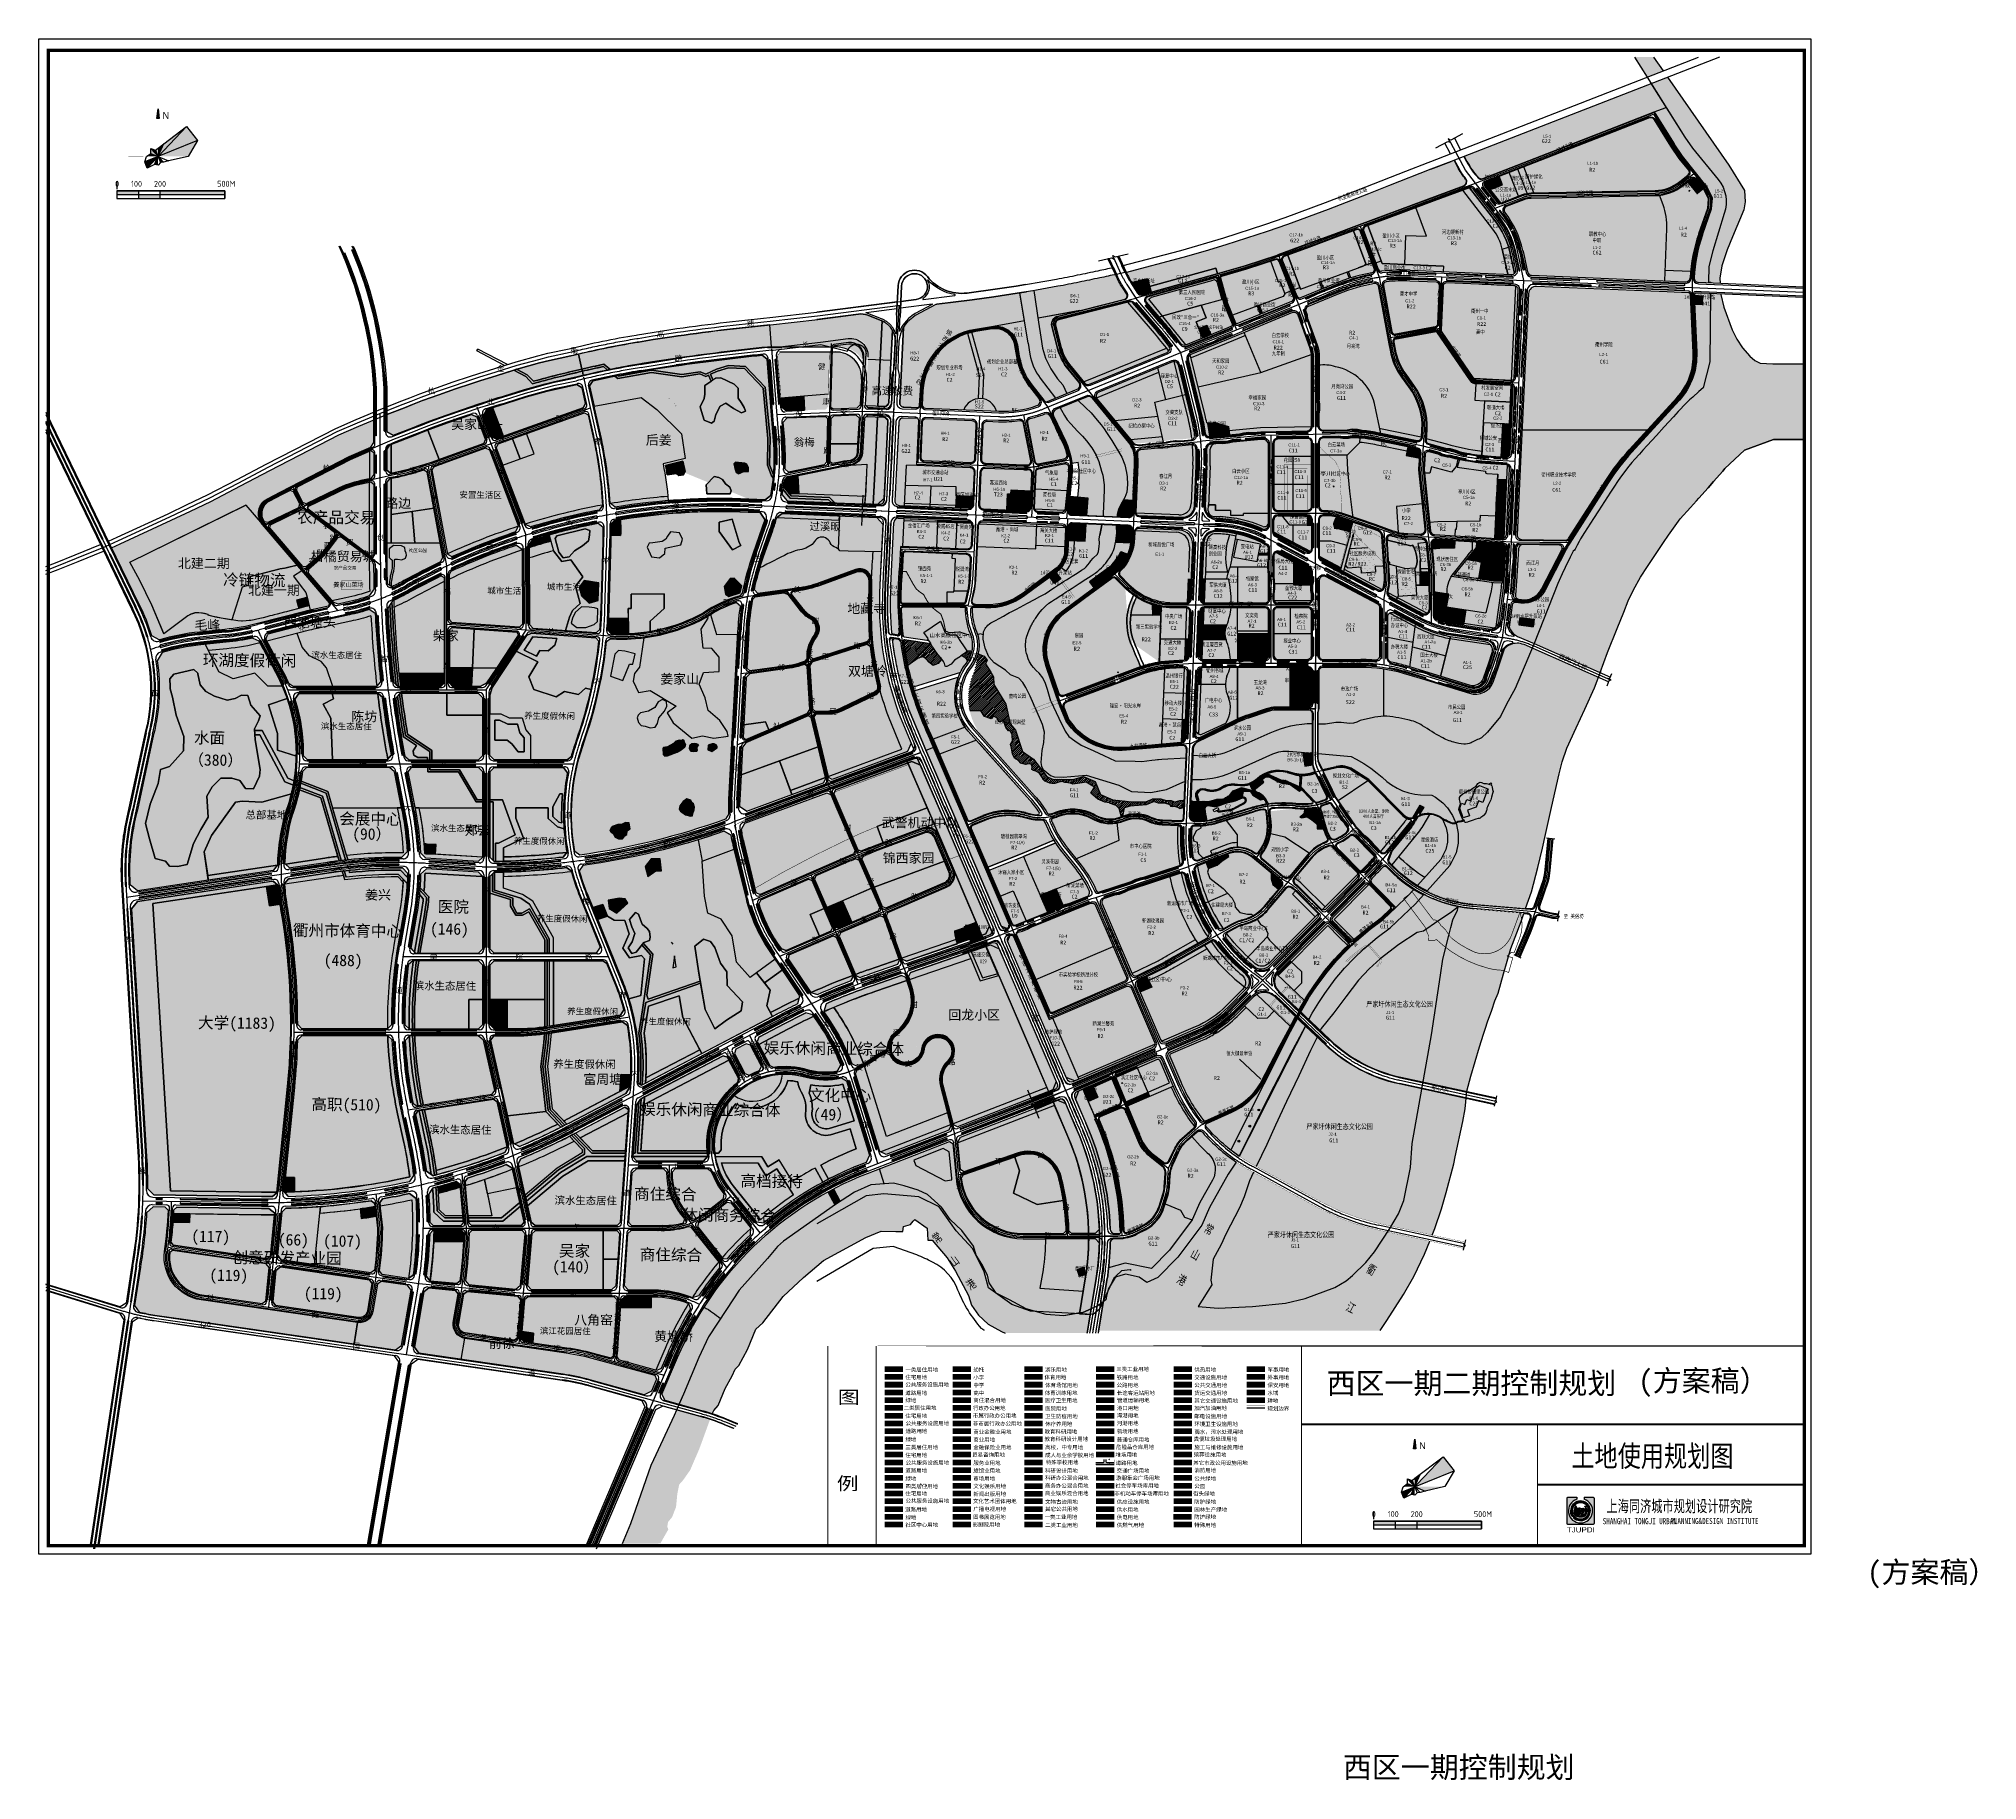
# Model space of a CAD drawing. Extents: x 2442 to 11417, y 1140 to 9206.
import ezdxf
from ezdxf.enums import TextEntityAlignment as Align

# ---------------------------------------------------------------- set-up
doc = ezdxf.new("R2010")
doc.units = 0
doc.header["$LTSCALE"] = 1000
doc.header["$MEASUREMENT"] = 0
for name, pattern in [('ACAD_ISO02W100', [15, 12, -3]), ('ACAD_ISO04W100', [30.5, 24, -3, 0.5, -3]), ('ACAD_ISO08W100', [36, 24, -3, 6, -3]), ('CENTER', [50.8, 31.75, -6.35, 6.35, -6.35]), ('CENTER2', [28.575, 19.05, -3.175, 3.175, -3.175]), ('DASH', [0.35, 0.25, -0.1]), ('DASHDOT', [25.4, 12.7, -6.35, 0, -6.35])]:
    doc.linetypes.add(name, pattern=pattern)
for name, color, linetype in [('0-保留内容', 80, 'Continuous'), ('0-保留建筑', 5, 'Continuous'), ('0-用地界线', 7, 'Continuous'), ('01-R2-R2二类居住', 2, 'Continuous'), ('01-R22-R2公共服务', 51, 'Continuous'), ('01-R3-R3三类居住', 53, 'Continuous'), ('01-RC', 23, 'Continuous'), ('02-C11-市属办公', 211, 'Continuous'), ('02-C12-非市属办公', 221, 'Continuous'), ('02-C2-商业金融业', 10, 'Continuous'), ('02-C22-金融业', 10, 'Continuous'), ('02-C25-旅馆业', 11, 'Continuous'), ('02-C3-文化设施', 21, 'Continuous'), ('02-C33-广播电视', 21, 'Continuous'), ('02-C5-医疗卫生', 231, 'Continuous'), ('02-C62-高校，中专', 30, 'Continuous'), ('02-C63-成教', 30, 'Continuous'), ('02-C9-其它公共设施', 232, 'Continuous'), ('04-T23-长途客运', 253, 'Continuous'), ('06-S14-其它道路', 63, 'Continuous'), ('06-S2-广场', 91, 'Continuous'), ('07-U11-给水', 151, 'Continuous'), ('07-U12-供电', 151, 'Continuous'), ('07-U21公交', 142, 'Continuous'), ('07-U29-其它交通', 151, 'Continuous'), ('07-U41-雨，污水处理', 151, 'Continuous'), ('07-U42', 143, 'Continuous'), ('07-U9-其它公用设施', 151, 'Continuous'), ('08-G11-公园', 3, 'Continuous'), ('08-G12-街头绿地', 80, 'Continuous'), ('08-G22-防护绿地', 104, 'Continuous'), ('11-E1-水域', 130, 'Continuous'), ('13-X-图例', 7, 'Continuous'), ('14-z地块编号', 217, 'Continuous'), ('a-dlcenter', 1, 'CENTER'), ('DIM2', 5, 'Continuous'), ('DL-BXRX', 2, 'Continuous'), ('DL-ZX', 1, 'Continuous'), ('FGX', 212, 'Continuous'), ('KZD', 1, 'Continuous'), ('MJZJ', 4, 'Continuous'), ('PP-COM', 7, 'Continuous'), ('RD-中线', 7, 'DASHDOT'), ('RD-侧石线', 5, 'Continuous'), ('RD-红线', 1, 'Continuous'), ('RD-绿线', 3, 'Continuous'), ('redL', 1, 'CENTER'), ('road-name', 2, 'Continuous'), ('TK', 7, 'Continuous'), ('TL_text', 7, 'Continuous'), ('TSM2', 7, 'Continuous'), ('YD-A1', 6, 'Continuous'), ('YD-A2', 21, 'Continuous'), ('YD-A31', 231, 'Continuous'), ('YD-A33', 31, 'Continuous'), ('YD-A35', 225, 'Continuous'), ('YD-A4', 111, 'Continuous'), ('YD-A5', 11, 'Continuous'), ('YD-B1', 240, 'Continuous'), ('YD-B2', 12, 'Continuous'), ('YD-B32', 21, 'Continuous'), ('YD-B4', 12, 'Continuous'), ('YD-E1', 131, 'Continuous'), ('YD-E2', 126, 'Continuous'), ('YD-G1', 100, 'Continuous'), ('YD-G2', 94, 'Continuous'), ('YD-G3', 8, 'Continuous'), ('YD-R1', 51, 'Continuous'), ('YD-R2', 50, 'Continuous'), ('YD-Rb', 30, 'Continuous'), ('YD-S4', 8, 'Continuous'), ('YD-U1', 144, 'Continuous'), ('YD-U12', 144, 'Continuous'), ('YD-U15', 144, 'Continuous'), ('YD-U16', 144, 'Continuous'), ('YD-U2', 144, 'Continuous'), ('YD-U3', 144, 'Continuous'), ('YD-U31', 144, 'Continuous'), ('YD-U9', 144, 'Continuous'), ('YD-W1', 181, 'Continuous'), ('ZBTZ', 3, 'Continuous'), ('zg-E1', 151, 'Continuous'), ('zxx', 2, 'CENTER'), ('一期范围', 10, 'Continuous'), ('地形', 253, 'Continuous'), ('基层360', 220, 'Continuous'), ('开关站', 151, 'Continuous'), ('用地名称', 7, 'Continuous'), ('用地性质代码', 7, 'Continuous'), ('用地线', 5, 'Continuous'), ('蓝线', 5, 'Continuous'), ('路中', 7, 'Continuous'), ('路名', 7, 'Continuous'), ('道路', 7, 'Continuous'), ('道路红线', 12, 'Continuous'), ('道路绿化', 84, 'Continuous')]:
    doc.layers.add(name, color=color, linetype=linetype)
doc.layers.add('T700', color=10, linetype='Continuous', lineweight=13)
doc.layers.add('XRoad', color=2, linetype='Continuous', lineweight=0)
doc.layers.add('比例尺', color=7, linetype='Continuous', plot=False)
doc.styles.add('BT', font='simhei.ttf', dxfattribs={"width": 1.25})
doc.styles.add('ht', font='simhei.ttf')
doc.styles.add('HZ', font='', dxfattribs={"width": 0.8})
doc.styles.get("Standard").update_dxf_attribs({"font": 'gbenor.shx', "bigfont": 'gbcbig.shx'})
doc.styles.add('STYLE5', font='simhei.ttf', dxfattribs={"height": 16})
doc.styles.add('TKZ1', font='simhei.ttf', dxfattribs={"width": 0.85, "height": 15})
doc.styles.add('xtx', font='')
doc.styles.add('ZDZ', font='romans__.ttf', dxfattribs={"bigfont": '文鼎CS中等线'})
doc.styles.add('英文', font='arial.ttf', dxfattribs={"width": 1.1, "height": 25.2})
doc.styles.add('黑体', font='simhei.ttf')
doc.styles.get('HZ').set_extended_font_data('SimSun')
doc.styles.get('xtx').set_extended_font_data('SimSun')
pattern_1 = [(45, (0, 0), (-4.490128, 4.490128), [])]
pattern_2 = [(45, (0, 0), (-2.245064, 2.245064), [])]

# ---------------------------------------------------------------- blocks, each defined once
blk = doc.blocks.new('fdsafasdf')
at = {"color": 1, "const_width": 2}
blk.add_lwpolyline([(6351, 5481.9), (6323.1, 5556.9), (6555.2, 5643.5), (6587, 5570)], close=True, dxfattribs=at)
blk = doc.blocks.new('Gc124')
at = {"color": 0}
for p, q in [((-1, 1), (0, 0)), ((-1, 0), (1, 0)), ((0, 0), (0, 2)), ((0, 0), (1, 1))]:
    blk.add_line(p, q, dxfattribs=at)
blk = doc.blocks.new('A$C29EE2744')
at = {"layer": '基层360'}
blk.add_hatch(color=6, dxfattribs=at).paths.add_polyline_path([(0.1, -1), (1.6, -1.9), (1, -0.4), (2.4, 0.7), (0.6, 0.7), (0, 2.5), (-0.6, 0.7), (-2.5, 0.7), (-1, -0.3), (-1.6, -2.2)])
blk.add_hatch(color=6, dxfattribs=at).paths.add_polyline_path([(0.1, -1), (1.6, -1.9), (1, -0.4), (2.4, 0.7), (0.6, 0.7), (0, 2.5), (-0.6, 0.7), (-2.5, 0.7), (-1, -0.3), (-1.6, -2.2)])
at = {"layer": '基层360', "color": 6, "const_width": 0.2}
blk.add_lwpolyline([(3, 3.6), (-3, 3.6, 0.414214), (-3.3, 3.3), (-3.3, -3.2, 0.414214), (-3, -3.5), (3, -3.5, 0.414214), (3.2, -3.2), (3.2, 3.3, 0.414214)], format="xyb", close=True, dxfattribs=at)
blk.add_lwpolyline([(2.5, -1.5, 2683.920581), (2.5, -1.5)], format="xyb", dxfattribs=at)
at = {"layer": '基层360', "color": 6}
blk.add_lwpolyline([(0.6, 0.7), (2.4, 0.7), (1, -0.4), (1.6, -1.9), (0.1, -1), (-1.6, -2.2), (-1, -0.3), (-2.5, 0.7), (-0.6, 0.7), (0, 2.5)], close=True, dxfattribs=at)
blk.add_lwpolyline([(0.6, 0.7), (2.4, 0.7), (1, -0.4), (1.6, -1.9), (0.1, -1), (-1.6, -2.2), (-1, -0.3), (-2.5, 0.7), (-0.6, 0.7), (0, 2.5)], close=True, dxfattribs=at)
blk = doc.blocks.new('1221')
at = {"layer": 'TK'}
for points in [[(-4.1, 13.6), (-4.1, 15.9), (-14.5, 15.9, 0.414214), (-15.5, 14.9), (-15.5, -14.3, 0.414214), (-14.5, -15.3), (14.7, -15.3, 0.414214), (15.7, -14.3), (15.7, 14.9, 0.414214), (14.7, 15.9), (4.3, 15.9), (4.3, 13.6, -6.566282)], [(-8.1, -4.3), (-8.1, -7.6, 5.136407), (-11.3, 0.3), (-11.3, -2.3, 0.102594), (-9.3, -6.6), (-9.3, 0.3, -7.685342)]]:
    blk.add_hatch(color=256, dxfattribs=at).paths.add_polyline_path(points)
h = blk.add_hatch(color=256, dxfattribs=at)
h.paths.add_polyline_path([(-5.5, 1), (-5.5, 1), (-5.5, 1.3), (-5.5, 1.3), (-5.5, 1.4), (-5.5, 1.4), (-5.5, 1.5), (-5.4, 1.6), (-5.4, 1.6), (-5.4, 1.6), (-5.4, 1.7), (-5.4, 1.9), (-5.4, 2), (-5.4, 2.1), (-5.4, 2.1), (-5.4, 2.1), (-5.3, 2.2), (-5.3, 2.2), (-5.3, 2.2), (-5.3, 2.3), (-5.3, 2.3), (-5.3, 2.6), (-5.3, 2.6), (-5.3, 2.7), (-5.2, 2.7), (-5.2, 2.8), (-5.2, 2.8), (-5.2, 2.9), (-5.2, 2.9), (-5.2, 3), (-5.2, 3), (-5.1, 3), (-5.1, 3.1), (-5.1, 3.2), (-5.1, 3.2), (-5.1, 3.3), (-5, 3.3), (-4.9, 3.3), (-4.9, 3.3), (-4.8, 3.3), (-4.6, 3.3), (-4.6, 3.3), (-4.5, 3.4), (-4.5, 3.5), (-4.6, 3.5), (-4.6, 3.6), (-4.6, 3.7), (-4.6, 3.7), (-4.7, 3.7), (-4.7, 3.8), (-4.8, 3.8), (-4.8, 3.9), (-4.8, 3.9), (-4.9, 3.9), (-4.9, 4), (-4.9, 4), (-5, 4), (-5, 4.1), (-5, 4.1), (-5.1, 4.1), (-5.1, 4.8), (-5, 4.8), (-5, 4.9), (-5, 4.9), (-5, 5.1), (-5, 5.1), (-5, 5.3), (-5.1, 5.3), (-5.1, 5.3), (-5.1, 5.4), (-5.1, 5.4), (-5.1, 5.4), (-5.2, 5.5), (-5.2, 5.5), (-5.2, 5.5), (-5.2, 5.6), (-5.3, 5.6), (-5.3, 5.9), (-5.3, 5.9), (-5.4, 6), (-5.4, 6), (-5.4, 6.1), (-5.4, 6.1), (-5.5, 6.1), (-5.5, 6), (-5.6, 6), (-5.6, 6), (-5.7, 6), (-5.8, 5.9), (-5.8, 5.9), (-5.7, 5.9), (-5.7, 5.8), (-5.7, 5.8), (-5.6, 5.8), (-5.6, 5.7), (-5.6, 5.2), (-5.6, 5.1), (-5.6, 4.9), (-5.6, 4.9), (-5.6, 4.8), (-5.6, 4.7), (-5.7, 4.7), (-5.7, 4.6), (-5.8, 4.6), (-5.8, 4.6), (-5.8, 4.6), (-5.9, 4.5), (-5.9, 4.5), (-6, 4.5), (-6, 4.4), (-6.1, 4.4), (-6.2, 4.3), (-6.2, 4.2), (-6.3, 4.2), (-6.3, 4.1), (-6.3, 4), (-6.3, 4), (-6.3, 3.6), (-6.3, 3.5), (-6.2, 3.5), (-6.2, 3.4), (-6.2, 3.3), (-6.1, 3.2), (-6.1, 3.1), (-6.2, 3.1), (-6.2, 3), (-6.2, 2.9), (-6.2, 2.9), (-6.2, 2.8), (-6.2, 2.7), (-6.2, 2.6), (-6.3, 2.6), (-6.3, 2.5), (-6.3, 2.5), (-6.3, 2), (-6.3, 1.9), (-6.4, 1.9), (-6.4, 1.4), (-6.4, 1.4), (-6.4, 1.3), (-6.4, 1.2), (-6.5, 1.2), (-6.5, 1.1), (-6.5, 1.1), (-6.6, 1), (-6.6, 1), (-6.7, 1), (-6.7, 0.9), (-6.7, 0.9), (-6.7, 0.7), (-6.7, 0.7), (-6.7, 0.6), (-6.6, 0.5), (-6.6, 0.3), (-6.7, 0.3), (-6.7, 0.2), (-6.7, 0.2), (-6.7, 0.1), (-6.7, 0.1), (-6.7, 0), (-6.8, -0.1), (-6.8, -0.2), (-6.8, -0.2), (-6.9, -0.3), (-6.9, -0.3), (-6.9, -0.4), (-6.9, -0.7), (-6.9, -0.7), (-6.9, -0.8), (-7, -0.8), (-7, -1.1), (-7, -1.1), (-7, -1.2), (-7, -1.2), (-7, -1.3), (-7, -1.4), (-7.1, -1.5), (-7.1, -1.5), (-7.1, -1.6), (-7.1, -1.7), (-7.1, -1.7), (-7.1, -1.8), (-7.2, -1.9), (-7.2, -1.9), (-7.2, -1.9), (-7.2, -2.4), (-7.2, -2.4), (-7.2, -2.5), (-7.2, -2.6), (-7.2, -2.7), (-7.1, -2.8), (-7.1, -2.8), (-7.1, -2.9), (-7.1, -2.9), (-7.1, -3), (-7.1, -3), (-7, -3.1), (-6.9, -3.1), (-6.9, -3.2), (-6.9, -3.3), (-6.8, -3.3), (-6.8, -3.3), (-6.8, -3.4), (-6.8, -3.4), (-6.8, -3.5), (-6.8, -3.6), (-6.7, -3.7), (-6.7, -3.8), (-6.6, -3.8), (-6.6, -3.9), (-6.6, -3.9), (-6.5, -4), (-6.5, -4), (-6.4, -4.1), (-6.4, -4.2), (-6.4, -4.2), (-6.3, -4.3), (-6.3, -4.3), (-6.3, -4.4), (-6.2, -4.4), (-6.2, -4.5), (-6.1, -4.5), (-6.1, -4.6), (-6, -4.6), (-6, -4.6), (-6, -4.7), (-5.9, -4.7), (-5.9, -4.8), (-5.9, -4.8), (-5.8, -4.9), (-5.7, -4.9), (-5.6, -5), (-5.5, -5.1), (-5.5, -5.1), (-5.5, -5.2), (-5.4, -5.2), (-5.4, -5.3), (-5.3, -5.3), (-5.3, -5.3), (-5.3, -5.3), (-5.2, -5.4), (-5.1, -5.4), (-5.1, -5.5), (-5.1, -5.5), (-5, -5.6), (-5, -5.6), (-5, -5.6), (-4.9, -5.7), (-4.9, -5.7), (-4.8, -5.7), (-4.8, -5.8), (-4.7, -5.8), (-4.7, -5.8), (-4.6, -5.9), (-4.6, -5.9), (-4.5, -6), (-4.5, -6), (-4.4, -6.1), (-4.4, -6.1), (-4.3, -6.1), (-4.3, -6.2), (-4.2, -6.2), (-4.2, -6.2), (-4.1, -6.2), (-4, -6.2), (-4, -6.3), (-3.9, -6.3), (-3.9, -6.3), (-3.8, -6.3), (-3.7, -6.3), (-3.7, -6.3), (-3.6, -6.3), (-3.5, -6.4), (-3.5, -6.4), (-3.4, -6.4), (-3.3, -6.4), (-3.2, -6.4), (-3.2, -6.5), (-3.1, -6.5), (-3.1, -6.5), (-3, -6.5), (-3, -6.5), (-2.8, -6.6), (-2.5, -6.6), (-2.5, -6.6), (-2.4, -6.6), (-2.4, -6.6), (-2.3, -6.6), (-2.2, -6.6), (-2.2, -6.7), (-2.1, -6.7), (-2, -6.7), (-1.9, -6.7), (-1.9, -6.7), (-1.8, -6.8), (-1.8, -6.8), (-1.7, -6.8), (-1.7, -6.8), (-1.6, -6.9), (-1.5, -6.9), (-1.4, -6.9), (-1.3, -6.9), (-1.2, -6.9), (-1.2, -6.9), (-1.2, -7), (-1, -7), (-0.9, -7), (-0.7, -7), (-0.7, -7), (-0.1, -7), (0, -7.1), (0.7, -7.1), (0.8, -7.1), (0.8, -7.1), (0.9, -7.1), (0.9, -7.1), (1.1, -7.1), (1.2, -7.1), (1.3, -7.2), (1.8, -7.2), (1.8, -7.1), (1.8, -7.1), (1.9, -7.1), (2, -7.1), (2.1, -7.1), (2.1, -7), (2.1, -7.1), (2.2, -7.1), (2.3, -7), (2.4, -7), (2.4, -6.9), (2.4, -6.9), (2.4, -6.8), (2.5, -6.8), (2.5, -6.8), (2.6, -6.8), (2.7, -6.8), (2.8, -6.8), (3.2, -6.8), (3.3, -6.7), (3.4, -6.7), (3.4, -6.7), (3.5, -6.6), (3.5, -6.6), (3.6, -6.6), (3.6, -6.5), (3.7, -6.5), (3.8, -6.5), (3.8, -6.5), (3.8, -6.4), (3.9, -6.4), (4, -6.4), (4, -6.4), (4.1, -6.3), (4.2, -6.3), (4.2, -6.3), (4.3, -6.3), (4.3, -6.2), (4.3, -6.2), (4.4, -6.1), (4.4, -6.1), (4.5, -6.1), (4.5, -6), (4.6, -6), (4.6, -6), (4.7, -5.9), (4.7, -5.9), (4.7, -5.9), (4.8, -5.8), (4.9, -5.8), (4.9, -5.8), (4.9, -5.7), (5, -5.7), (5, -5.7), (5.1, -5.6), (5.1, -5.6), (5.1, -5.6), (5.2, -5.5), (5.2, -5.5), (5.3, -5.4), (5.4, -5.4), (5.4, -5.3), (5.5, -5.3), (5.6, -5.3), (5.6, -5.2), (5.6, -5.2), (5.7, -5.2), (5.7, -5.1), (5.7, -5.1), (5.7, -5), (5.7, -5), (5.7, -4.9), (5.8, -4.9), (5.8, -4.8), (5.8, -4.8), (5.9, -4.8), (5.9, -4.7), (5.9, -4.6), (6, -4.6), (6, -4.5), (6, -4.2), (6.1, -4.2), (6.1, -4.2), (6.2, -4.1), (6.2, -4.1), (6.2, -4.1), (6.2, -4.1), (6.3, -4), (6.3, -4), (6.3, -3.9), (6.3, -3.9), (6.4, -3.8), (6.4, -3.7), (6.5, -3.7), (6.5, -3.6), (6.6, -3.5), (6.6, -3.5), (6.7, -3.5), (6.7, -3.4), (6.7, -3.4), (6.7, -3.3), (6.8, -3.3), (6.8, -3.2), (6.8, -3.1), (6.8, -3), (6.8, -3), (6.8, -2.7), (6.8, -2.7), (6.9, -2.6), (6.9, -2.3), (6.8, -2.3), (6.8, -1.6), (6.9, -1.5), (6.9, -1.4), (6.8, -1.4), (6.8, -1.3), (6.8, -1.2), (6.7, -1.2), (6.7, -1.1), (6.7, -1.1), (6.7, -1), (6.7, -1), (6.7, -0.5), (6.7, -0.5), (6.7, -0.3), (6.8, -0.3), (6.8, -0.2), (6.8, -0.1), (6.8, 0.6), (6.8, 0.6), (6.8, 0.7), (6.8, 0.7), (6.8, 0.8), (6.9, 0.8), (6.9, 0.9), (6.9, 0.9), (7, 1), (7, 1), (7, 1.1), (7.1, 1.1), (7.2, 1.1), (7.2, 1.1), (7.2, 1), (7.3, 1), (7.3, 0.9), (7.3, 0.9), (7.3, 0.8), (7.4, 0.8), (7.4, 0.7), (7.4, 0.6), (7.4, 0.5), (7.4, 0.4), (7.4, 0.1), (7.4, 0.1), (7.4, 0), (7.4, 0), (7.4, -0.1), (7.4, -0.1), (7.4, -0.2), (7.3, -0.3), (7.3, -0.3), (7.3, -0.3), (7.3, -0.4), (7.3, -0.5), (7.3, -0.5), (7.2, -0.6), (7.2, -0.6), (7.2, -0.7), (7.2, -0.9), (7.2, -0.9), (7.3, -0.9), (7.3, -0.9), (7.4, -0.9), (7.4, -0.9), (7.5, -0.9), (7.5, -0.8), (7.5, -0.8), (7.5, -0.7), (7.6, -0.7), (7.6, -0.6), (7.6, -0.6), (7.6, -0.4), (7.6, -0.4), (7.6, -0.3), (7.6, -0.1), (7.7, -0.1), (7.7, 0), (7.7, 0.1), (7.7, 0.2), (7.7, 0.2), (7.7, 0.3), (7.7, 0.4), (7.7, 1), (7.7, 1.1), (7.7, 1.8), (7.7, 1.8), (7.7, 1.8), (7.6, 1.9), (7.6, 1.9), (7.6, 2), (7.5, 2), (7.5, 2.1), (7.5, 2.1), (7.4, 2.2), (7.4, 2.2), (7.4, 2.3), (7.4, 2.3), (7.3, 2.4), (7.3, 2.5), (7.3, 2.5), (7.2, 2.5), (7.2, 2.6), (7.2, 2.6), (7.1, 2.7), (7, 2.7), (7, 2.8), (7, 2.9), (7, 2.9), (7, 2.9), (6.9, 3), (6.9, 3), (6.8, 3.1), (6.8, 3.2), (6.8, 3.2), (6.8, 3.3), (6.7, 3.3), (6.7, 3.4), (6.7, 3.4), (6.7, 3.5), (6.6, 3.5), (6.6, 3.6), (6.6, 3.7), (6.6, 3.7), (6.5, 3.7), (6.5, 3.8), (6.5, 3.8), (6.4, 3.9), (6.4, 3.9), (6.4, 3.9), (6.4, 4), (6.4, 4.1), (6.3, 4.1), (6.3, 4.2), (6.3, 4.2), (6.3, 4.3), (6.3, 4.3), (6.3, 4.4), (6.3, 4.4), (6.3, 4.4), (6.2, 4.5), (6.2, 4.6), (6.2, 4.6), (6.2, 4.6), (6.1, 4.7), (6.1, 4.7), (6.1, 4.8), (6, 4.9), (6, 4.9), (6, 4.9), (5.9, 4.9), (5.9, 5), (5.9, 5.1), (5.9, 5.2), (5.9, 5.3), (6, 5.3), (6, 5.5), (5.9, 5.6), (5.9, 5.6), (5.9, 5.6), (5.8, 5.7), (5.7, 5.7), (5.6, 5.7), (5.5, 5.7), (5.2, 5.7), (5.1, 5.7), (5.1, 5.7), (5, 5.7), (5, 5.6), (5.1, 5.5), (5.1, 5.5), (5.1, 5.5), (5.1, 5.4), (5.2, 5.3), (5.2, 5.3), (5.2, 5.3), (5.2, 5.2), (5.3, 5.2), (5.3, 5.1), (5.4, 5), (5.4, 5), (5.4, 5), (5.4, 4.9), (5.7, 4.8), (5.8, 4.6), (5.8, 4.6), (5.8, 4.5), (5.8, 4.5), (5.8, 4.5), (5.8, 4.4), (5.9, 4.4), (5.9, 4.3), (5.9, 4.3), (5.9, 4.2), (6, 4.2), (6, 4.1), (6, 4.1), (6, 4.1), (6, 4), (6.1, 4), (6.1, 3.9), (6.1, 3.9), (6.2, 3.8), (6.2, 3.7), (6.2, 3.7), (6.2, 3.5), (6.2, 3.4), (6.3, 3.4), (6.3, 3.4), (6.3, 3.3), (6.3, 3.3), (6.4, 3.2), (6.4, 3.2), (6.5, 3.1), (6.5, 3.1), (6.6, 3.1), (6.6, 3), (6.7, 3), (6.7, 2.9), (6.7, 2.9), (6.7, 2.7), (6.7, 2.7), (6.6, 2.6), (6.6, 2.6), (6.6, 2.6), (6.5, 2.6), (6.5, 2.5), (6.4, 2.5), (6.4, 2.5), (6.4, 2.4), (6.3, 2.4), (6.3, 2.4), (6.3, 2.3), (6.2, 2.3), (6.2, 2.2), (6.2, 2.2), (6.1, 2.2), (6.1, 2.1), (6.1, 2.1), (6.1, 2.1), (6, 2), (6, 2), (6, 1.9), (6, 1.9), (6, 1.9), (6, 1.7), (5.9, 1.7), (5.9, 1.6), (5.9, 1.6), (5.9, 1.5), (5.9, 1.5), (5.9, 1.5), (5.9, 1.4), (5.9, 1.4), (5.8, 1.3), (5.8, 1.3), (5.8, 1.2), (5.7, 1.2), (5.7, 1.2), (5.7, 1.1), (5.6, 1.1), (5.6, 1.1), (5.6, 1), (5.6, 0.8), (5.6, 0.8), (5.6, 0.7), (5.6, 0.7), (5.6, 0.5), (5.7, 0.4), (5.7, -0.7), (5.7, -0.7), (5.7, -0.8), (5.7, -0.9), (5.7, -1), (5.7, -1.1), (5.7, -2), (5.7, -2), (5.7, -2.1), (5.7, -2.1), (5.7, -2.2), (5.6, -2.2), (5.6, -2.3), (5.6, -2.6), (5.6, -2.7), (5.6, -2.7), (5.5, -2.8), (5.5, -2.9), (5.5, -2.9), (5.5, -3), (5.5, -3), (5.4, -3.1), (5.4, -3.2), (5.4, -3.3), (5.4, -3.3), (5.4, -3.4), (5.4, -3.4), (5.3, -3.4), (5.3, -3.5), (5.3, -3.6), (5.2, -3.7), (5.2, -3.7), (5.2, -3.7), (5.2, -3.8), (5.1, -3.8), (5.1, -3.9), (5, -3.9), (5, -4), (4.9, -4), (4.9, -4), (4.9, -4.1), (4.8, -4.1), (4.6, -4.1), (4.5, -4.1), (4.5, -4), (4.5, -4), (4.4, -4), (4.4, -3.9), (4.4, -3.9), (4.4, -3.9), (4.4, -3.8), (4.4, -3.8), (4.4, -3.7), (4.3, -3.7), (4.3, -3.6), (4.3, -3.6), (3.6, -3.6), (3.5, -3.5), (3.3, -3.5), (3.3, -3.5), (3.2, -3.5), (3.1, -3.5), (3.1, -3.5), (3, -3.5), (3, -3.5), (2.9, -3.5), (2.9, -3.4), (2.8, -3.4), (2.7, -3.4), (2.7, -3.4), (2.6, -3.3), (2.6, -3.3), (2.5, -3.3), (2.5, -3.3), (2.4, -3.3), (2.4, -3.2), (2.4, -3.1), (4.2, 0.3), (4.2, 0.3), (4.2, 0.3), (4.3, 0.3), (4.3, 0.3), (4.3, 0.5), (5.3, 2.5), (5.7, 2.5), (5.7, 2.5), (5.7, 2.5), (5.8, 2.6), (5.8, 2.9), (5.7, 3), (5.7, 3), (5.6, 3), (5.6, 3), (5.5, 3), (5.4, 3), (5.4, 2.9), (5.3, 2.9), (5.3, 2.9), (5.3, 2.9), (5.3, 2.8), (5.2, 2.8), (5.2, 2.8), (5.1, 2.8), (5.1, 2.7), (5, 2.7), (5, 2.7), (4, 2.7), (3.9, 2.7), (3.9, 2.8), (3.9, 3), (3.8, 3.1), (3.8, 3.1), (3.7, 3.1), (3.7, 3.2), (3.7, 3.2), (3.7, 3.2), (3.6, 3.2), (3.6, 3.3), (3.5, 3.3), (3.5, 3.4), (3.4, 3.4), (2.8, 3.4), (2.8, 3.4), (2.7, 3.4), (2.7, 3.3), (2.7, 3.2), (2.7, 3.2), (2.7, 3.1), (2.7, 3.1), (2.7, 3.1), (2.8, 3), (2.8, 3), (2.8, 3), (2.9, 2.9), (2.9, 2.9), (3, 2.9), (3, 2.9), (3.2, 2.8), (3.2, 2.7), (3.3, 2.7), (3.3, 2.7), (3.4, 2.7), (3.4, 2.6), (3.5, 2.6), (3.5, 2.6), (3.6, 2.6), (3.5, 2.5), (3.5, 2.5), (3.4, 2.4), (3.4, 2.4), (3.4, 2.4), (3.4, 2.3), (3.3, 2.3), (3.3, 2.2), (3.3, 2.2), (3.3, 2.1), (3.2, 2.1), (3.2, 2), (3.2, 2), (3.1, 2), (3.1, 2), (3, 1.9), (3, 1.9), (2.9, 1.9), (2.9, 1.9), (2.8, 1.9), (2.8, 1.9), (2.8, 1.8), (2.7, 1.8), (2.7, 1.7), (2.7, 1.7), (2.7, 1.2), (2.7, 1.2), (2.7, 1.1), (2.6, 1.1), (2.6, 1), (2.6, 1), (2.6, 1), (2.6, 0.9), (2.5, 0.9), (2.5, 0.9), (2.5, 0.8), (2.4, 0.8), (2.4, 0.7), (2.4, 0.7), (2.4, 0.6), (2.4, 0.6), (2.3, 0.5), (2.3, 0.5), (2.3, 0.4), (2.3, 0.4), (2.3, 0.3), (2.3, 0.2), (2.3, 0.2), (2.3, 0.1), (2.2, 0.1), (2.2, 0), (2.2, 0), (2.2, 0), (2.2, -0.1), (2.2, -0.1), (2.2, -0.2), (2.2, -0.2), (2.1, -0.3), (2.1, -0.3), (2.1, -0.4), (2, -0.4), (2, -0.5), (2, -0.5), (2, -0.6), (1.9, -0.6), (1.9, -0.7), (1.9, -0.7), (1.8, -0.8), (1.8, -0.9), (1.8, -1.2), (1.8, -1.3), (1.7, -1.3), (1.7, -1.4), (1.7, -1.4), (1.7, -1.7), (1.7, -1.7), (1.7, -1.8), (1.8, -1.8), (1.8, -1.9), (1.8, -2), (1.8, -2.4), (1.8, -2.5), (1.8, -2.6), (1.9, -2.6), (1.9, -2.8), (1.8, -2.8), (1.8, -3.5), (1.8, -3.5), (1.8, -3.6), (1.8, -3.6), (1.8, -3.7), (1.8, -3.7), (1.7, -3.8), (1.7, -3.8), (1.7, -3.9), (1.7, -3.9), (1.7, -3.9), (1.6, -4), (1.6, -4.1), (1.6, -4.1), (1.4, -4.1), (1.4, -4), (1.4, -4), (1.4, -4), (1.4, -3.5), (1.4, -3.5), (1.4, -3.4), (1.3, -3.4), (1.3, -3.3), (1.3, -3.3), (1.3, -3.3), (1.2, -3.2), (1.2, -3.2), (1.1, -3.2), (1.1, -3.2), (1, -3.1), (1, -3.1), (0.9, -3), (0.8, -3), (0.8, -3), (0.7, -2.9), (0.7, -2.9), (0.7, -2.9), (0.6, -2.9), (0.6, -2.8), (0.5, -2.8), (0.5, -2.7), (0.4, -2.7), (0.3, -2.7), (0.3, -2.6), (0.3, -2.6), (0.2, -2.6), (0.1, -2.6), (0.1, -2.5), (0, -2.5), (-0.1, -2.5), (-0.1, -2.5), (-0.2, -2.5), (-0.2, -2.4), (-0.4, -2.4), (-0.4, -2.4), (-0.4, -2.4), (-0.5, -2.4), (-0.5, -2.4), (-0.6, -2.3), (-0.7, -2.3), (-0.8, -2.2), (0.5, 0.2), (0.5, 0.1), (0.5, 0.1), (0.6, 0.1), (0.6, 0.1), (0.7, 0.2), (0.7, 0.2), (0.7, 0.3), (0.8, 0.3), (0.8, 0.4), (0.8, 0.4), (0.8, 0.4), (0.8, 0.5), (0.8, 0.6), (0.8, 0.6), (0.8, 0.7), (0.8, 0.7), (0.8, 0.7), (1.7, 2.4), (1.7, 2.3), (1.7, 2.3), (1.7, 2.3), (1.7, 2.2), (1.8, 2.3), (1.9, 2.3), (1.9, 2.3), (2, 2.4), (2, 2.4), (2.1, 2.4), (2.1, 2.6), (1.9, 2.6), (1.9, 2.6), (1.8, 2.7), (1.7, 2.7), (1.7, 2.8), (1.6, 2.9), (1.3, 2.9), (1.3, 2.9), (1.2, 2.9), (1.2, 2.9), (1.2, 2.9), (1, 3), (1, 3), (0.9, 3), (0.9, 3.1), (0.8, 3.1), (0.8, 3.1), (0.7, 3.1), (0.7, 3.1), (0.5, 3.1), (0.5, 3.2), (0.2, 3.2), (0.2, 3.1), (0.2, 3.1), (0.1, 3.1), (0.1, 3.1), (0, 3.1), (0, 3.1), (-0.1, 3.1), (-0.2, 3), (-0.2, 3), (-0.3, 3), (-0.3, 3), (-0.4, 3), (-0.4, 3), (-0.4, 3.1), (-0.5, 3.1), (-0.5, 3.1), (-0.5, 3.2), (-0.5, 3.3), (-0.6, 3.3), (-0.6, 3.3), (-0.7, 3.4), (-0.7, 3.4), (-0.7, 3.4), (-0.8, 3.4), (-0.8, 3.5), (-0.8, 3.7), (-1.2, 3.7), (-1.2, 3.7), (-1.6, 3.7), (-1.7, 3.7), (-1.7, 3.7), (-1.7, 3.7), (-1.8, 3.6), (-1.8, 3.6), (-1.9, 3.6), (-1.9, 3.6), (-1.9, 3.5), (-2, 3.5), (-2, 3.4), (-1.9, 3.3), (-1.9, 3.3), (-1.9, 3.3), (-1.8, 3.2), (-1.7, 3.2), (-1.6, 3.2), (-1.5, 3.1), (-1.5, 3.1), (-1.4, 3.1), (-1.4, 3.1), (-1.3, 3.1), (-1.2, 3.1), (-1.2, 3.1), (-1.2, 3.1), (-1, 3.1), (-1, 3), (-0.9, 3), (-0.8, 3), (-0.8, 2.9), (-0.7, 2.9), (-0.7, 2.9), (-0.7, 2.8), (-0.7, 2.7), (-0.7, 2.7), (-0.7, 2.6), (-0.8, 2.6), (-0.8, 2.6), (-0.8, 2.5), (-0.8, 2.5), (-0.9, 2.4), (-0.9, 2.4), (-0.9, 2.4), (-0.9, 2.3), (-0.9, 2.2), (-1, 2.2), (-1, 2.2), (-1.1, 2.1), (-1.2, 2.1), (-1.2, 2.1), (-1.2, 1.9), (-1.2, 1.9), (-1.3, 1.8), (-1.3, 1.8), (-1.4, 1.7), (-1.4, 1.7), (-1.4, 1.7), (-1.5, 1.7), (-1.5, 1.7), (-1.6, 1.6), (-1.6, 1.6), (-1.7, 1.6), (-1.7, 1.5), (-1.7, 1.5), (-1.7, 1.5), (-1.7, 1.4), (-1.8, 1.4), (-1.8, 1.4), (-1.8, 1), (-1.8, 0.9), (-1.8, 0.9), (-1.9, 0.8), (-1.9, 0.7), (-1.9, 0.7), (-1.9, 0.7), (-2, 0.6), (-2, 0.6), (-2, 0.6), (-2.1, 0.5), (-2.1, 0.5), (-2.1, 0.4), (-2.1, 0.1), (-2.2, 0.1), (-2.2, 0), (-2.2, 0), (-2.2, -0.1), (-2.2, -0.7), (-2.2, -0.7), (-2.2, -0.8), (-2.2, -0.8), (-2.2, -0.9), (-2.1, -0.9), (-2.1, -0.9), (-2.1, -1), (-2.1, -1), (-2.1, -1), (-2, -1.1), (-2, -1.2), (-2, -1.3), (-2, -1.6), (-2, -1.7), (-2, -1.8), (-1.9, -1.8), (-1.9, -1.9), (-1.9, -2), (-1.9, -2), (-1.9, -2.1), (-1.9, -2.2), (-1.8, -2.2), (-1.8, -2.3), (-1.8, -2.3), (-1.8, -2.4), (-1.8, -2.5), (-1.8, -2.6), (-1.7, -2.7), (-1.7, -2.9), (-1.7, -2.9), (-1.7, -3.2), (-1.7, -3.3), (-1.7, -3.3), (-1.6, -3.4), (-1.6, -3.4), (-1.6, -3.4), (-2.1, -4.3), (-2.1, -4.3), (-2.1, -4.2), (-2.2, -4.2), (-2.2, -4.2), (-2.2, -4.1), (-2.2, -4.1), (-2.2, -4), (-2.3, -4), (-2.3, -4), (-2.4, -3.9), (-2.4, -3.9), (-2.4, -3.8), (-2.5, -3.8), (-2.6, -3.7), (-2.6, -3.7), (-2.6, -3.7), (-2.6, -3.6), (-2.6, -3.6), (-2.6, -3.2), (-2.7, -3.2), (-2.7, -3.1), (-2.7, -3), (-2.7, -2.9), (-2.7, -2.9), (-2.7, -2.9), (-2.8, -2.8), (-2.8, -2.8), (-2.9, -2.8), (-2.9, -2.8), (-2.9, -2.7), (-3, -2.7), (-3, -2.7), (-3.1, -2.7), (-3.1, -2.7), (-3.2, -2.7), (-3.2, -2.6), (-3.2, -2.6), (-3.3, -2.6), (-3.4, -2.5), (-3.5, -2.5), (-3.5, -2.5), (-3.6, -2.5), (-3.6, -2.5), (-3.6, -2.4), (-3.7, -2.4), (-3.7, -2.4), (-3.8, -2.4), (-3.9, -2.3), (-4, -2.3), (-4, -2.3), (-4.1, -2.3), (-4.1, -2.3), (-3, -0.1), (-2.9, -0.1), (-2.9, -0.1), (-2.8, 0), (-2.8, 0), (-2.8, 0.1), (-2.7, 0.1), (-2.7, 0.1), (-2.7, 0.2), (-2.7, 0.3), (-2.7, 0.3), (-2.8, 0.3), (-1.8, 2.1), (-1.8, 2), (-1.7, 2), (-1.7, 2), (-1.7, 2), (-1.6, 2), (-1.6, 2.1), (-1.5, 2.1), (-1.5, 2.1), (-1.4, 2.1), (-1.4, 2.2), (-1.4, 2.2), (-1.5, 2.2), (-1.5, 2.3), (-1.5, 2.4), (-1.5, 2.5), (-1.6, 2.5), (-1.7, 2.6), (-1.7, 2.5), (-1.7, 2.5), (-1.8, 2.5), (-1.9, 2.5), (-1.9, 2.5), (-2, 2.5), (-2.1, 2.5), (-2.2, 2.5), (-2.2, 2.5), (-2.4, 2.5), (-2.4, 2.5), (-2.5, 2.5), (-2.6, 2.5), (-2.7, 2.5), (-2.7, 2.5), (-2.8, 2.6), (-2.9, 2.6), (-2.9, 2.6), (-3, 2.6), (-3, 3.1), (-3, 3.2), (-3, 3.2), (-3, 3.3), (-3.1, 3.3), (-3.1, 3.3), (-3.2, 3.4), (-3.2, 3.4), (-3.2, 3.4), (-3.2, 3.4), (-3.3, 3.5), (-3.7, 3.5), (-3.7, 3.5), (-3.8, 3.5), (-3.9, 3.5), (-3.9, 3.5), (-3.9, 3.6), (-4, 3.6), (-4, 3.6), (-4.1, 3.6), (-4.1, 3.5), (-4.2, 3.5), (-4.2, 3.5), (-4.3, 3.5), (-4.3, 3.4), (-4.3, 3.4), (-4.3, 3.4), (-4.3, 3.3), (-4.3, 3.3), (-4.2, 3.2), (-4.2, 3.1), (-4.2, 3.1), (-4.1, 3.1), (-4, 3.1), (-4, 3), (-3.9, 3), (-3.9, 3), (-3.9, 2.9), (-3.8, 2.9), (-3.8, 2.9), (-3.7, 2.9), (-3.7, 2.9), (-3.7, 2.8), (-3.6, 2.8), (-3.6, 2.8), (-3.5, 2.8), (-3.5, 2.8), (-3.4, 2.7), (-3.4, 2.7), (-3.4, 2.6), (-3.4, 2.6), (-3.4, 2.6), (-3.5, 2.5), (-3.5, 2.5), (-3.6, 2.5), (-3.6, 2.4), (-3.6, 2.4), (-3.7, 2.4), (-3.7, 2.3), (-3.7, 2.3), (-3.8, 2.3), (-3.9, 2.2), (-3.9, 2.2), (-3.9, 2.2), (-4, 2.2), (-4, 2.2), (-4.1, 2.1), (-4.1, 2.1), (-4.2, 2), (-4.2, 2), (-4.2, 1.9), (-4.3, 1.9), (-4.3, 1.8), (-4.4, 1.8), (-4.4, 1.7), (-4.4, 1.7), (-4.5, 1.7), (-4.5, 1.7), (-4.5, 1.6), (-4.6, 1.6), (-4.6, 1.6), (-4.6, 1.5), (-4.7, 1.5), (-4.7, 1.5), (-4.7, 1.4), (-4.7, 1.4), (-4.7, 1.3), (-4.8, 1.3), (-4.8, 1.2), (-4.8, 1.2), (-4.8, 1.1), (-4.9, 1.1), (-4.9, 1), (-4.9, 1), (-4.9, 0.9), (-4.9, 0.9), (-5, 0.9), (-5, 0.8), (-5, 0.8), (-5, 0.7), (-5.1, 0.7), (-5.1, 0.6), (-5.1, 0.6), (-5.1, 0.6), (-5.1, 0.5), (-5.2, 0.5), (-5.2, 0.4), (-5.2, 0.3), (-5.2, 0.2), (-5.2, 0.1), (-5.2, -0.1), (-5.2, -0.1), (-5.2, -0.6), (-5.3, -0.7), (-5.3, -0.8), (-5.3, -0.8), (-5.3, -0.9), (-5.3, -0.9), (-5.3, -1.1), (-5.3, -1.2), (-5.3, -1.2), (-5.2, -1.3), (-5.2, -1.4), (-5.2, -1.4), (-5.2, -1.5), (-5.1, -1.5), (-5.1, -1.7), (-5.1, -1.8), (-5.1, -1.8), (-5.1, -1.9), (-5, -1.9), (-5, -2), (-4.9, -2), (-4.9, -2), (-4.9, -2.1), (-4.9, -2.1), (-4.9, -2.2), (-4.8, -2.2), (-4.8, -2.2), (-4.8, -2.3), (-4.8, -2.4), (-4.8, -2.4), (-4.8, -2.5), (-4.7, -2.5), (-4.7, -2.7), (-4.7, -2.7), (-4.7, -2.8), (-4.7, -2.8), (-4.9, -3.3), (-4.9, -3.3), (-5, -3.3), (-5.1, -3.3), (-5.2, -3.3), (-5.3, -3.3), (-5.3, -3.3), (-5.4, -3.3), (-5.4, -3.2), (-5.4, -3.2), (-5.5, -3.2), (-5.5, -3.1), (-5.5, -3.1), (-5.5, -3.1), (-5.5, -3), (-5.5, -3), (-5.6, -2.9), (-5.6, -2.9), (-5.6, -2.8), (-5.6, -2.7), (-5.6, -2.7), (-5.6, -2.7), (-5.7, -2.6), (-5.7, -2.5), (-5.7, -2.5), (-5.8, -2.5), (-5.8, -2.4), (-5.8, -2.3), (-5.8, -2.2), (-5.9, -2.2), (-6, -2), (-6, -2), (-6, -1.9), (-6, -1.8), (-6, -1.7), (-6, -1.7), (-6, -1.6), (-6, -1.5), (-5.9, -1.5), (-5.9, -1.5), (-5.9, -1.4), (-5.9, -1.3), (-5.9, -1.3), (-5.9, -1.2), (-5.9, -1.2), (-5.8, -1.2), (-5.8, -0.9), (-5.9, -0.8), (-5.9, -0.6), (-5.8, -0.5), (-5.8, -0.4), (-5.8, -0.4), (-5.8, -0.3), (-5.8, -0.3), (-5.7, -0.2), (-5.7, -0.2), (-5.7, -0.1), (-5.7, -0.1), (-5.7, 0), (-5.7, 0), (-5.6, 0), (-5.6, 0.1), (-5.6, 0.1), (-5.6, 0.2), (-5.5, 0.2)])
h.paths.add_polyline_path([(-4.5, 0.4), (-4.5, 0.5), (-4.5, 0.9), (-4.5, 1), (-4.5, 1.1), (-4.4, 1.1), (-4.4, 1.1), (-4.4, 1.1), (-4.4, 1.2), (-4.4, 1.2), (-4.3, 1.2), (-4.3, 1.3), (-4.2, 1.3), (-4.1, 1.3), (-4, 1.2), (-4, 1.2), (-4, 1.2), (-4, 1.1), (-3.9, 1.1), (-3.9, 1), (-3.9, 1), (-3.9, 0.9), (-3.9, 0.9), (-3.8, 0.8), (-3.8, 0.5), (-3.9, 0.5), (-3.9, 0.3), (-3.9, 0.3), (-3.9, 0.3), (-3.8, 0.3), (-3.7, 0.2), (-3.7, 0.2), (-3.6, 0.2), (-3.6, 0.2), (-3.6, 0.1), (-3.5, 0.1), (-3.4, 0.1), (-3.3, 0.1), (-3.3, 0.1), (-3.2, 0.1), (-3.2, 0.1), (-3.2, 0.1), (-3.1, 0.1), (-4.3, -2.2), (-4.5, -2.2), (-4.5, -2.2), (-4.6, -2.2), (-4.6, -2.1), (-4.6, -2.1), (-4.7, -2), (-4.7, -1.7), (-4.6, -1.7), (-4.6, -1.6), (-4.6, -1.6), (-4.6, -1.5), (-4.6, -1.4), (-4.6, -1.4), (-4.7, -1.3), (-4.7, -1.3), (-4.7, -1.2), (-4.7, -0.9), (-4.7, -0.9), (-4.6, -0.9), (-4.6, -0.8), (-4.6, -0.5), (-4.6, -0.4), (-4.6, -0.1), (-4.6, -0.1), (-4.6, 0), (-4.5, 0.1), (-4.5, 0.2), (-4.5, 0.3)], flags=16)
h.paths.add_polyline_path([(-3.7, 0.8), (-3.7, 1.6), (-3.7, 1.6), (-3.7, 1.7), (-3.7, 1.7), (-3.7, 1.8), (-3.6, 1.8), (-3.6, 1.8), (-3.6, 1.8), (-3.6, 1.9), (-3.5, 1.9), (-3.5, 2), (-3.4, 2), (-3.4, 2), (-3.3, 2.1), (-3.3, 2.1), (-3.2, 2.1), (-3.2, 2.1), (-3.2, 2.2), (-3.1, 2.2), (-3.1, 2.2), (-2.9, 2.2), (-2.8, 2.2), (-2.7, 2.2), (-2.6, 2.2), (-2, 2.2), (-2.9, 0.5), (-2.9, 0.5), (-2.9, 0.5), (-2.9, 0.5), (-3, 0.5), (-3, 0.4), (-3.5, 0.4), (-3.6, 0.5), (-3.6, 0.5), (-3.6, 0.5), (-3.7, 0.5), (-3.7, 0.6), (-3.7, 0.6), (-3.7, 0.7), (-3.7, 0.7), (-3.7, 0.8)], flags=16)
h.paths.add_polyline_path([(-5.8, 2.8), (-5.8, 2.9), (-5.8, 2.9), (-5.8, 3.5), (-5.8, 3.5), (-5.8, 3.5), (-5.7, 3.4), (-5.7, 3.4), (-5.6, 3.3), (-5.6, 3.3), (-5.6, 3.2), (-5.6, 3.2), (-5.6, 3.2), (-5.6, 3.1), (-5.6, 3.1), (-5.6, 3), (-5.7, 2.9), (-5.7, 2.9), (-5.7, 2.9)], flags=16)
h.paths.add_polyline_path([(-5.4, 3.5), (-5.5, 3.5), (-5.5, 3.5), (-5.6, 3.6), (-5.6, 3.7), (-5.6, 3.7), (-5.6, 3.9), (-5.6, 3.9), (-5.6, 4), (-5.6, 4), (-5.5, 3.9), (-5.4, 3.9), (-5.4, 3.8), (-5.3, 3.8), (-5.3, 3.7), (-5.3, 3.5), (-5.4, 3.5), (-5.4, 3.5)], flags=16)
h.paths.add_polyline_path([(-4.3, -2.6), (-4.3, -2.7), (-4.2, -2.7), (-4.2, -2.7), (-4.1, -2.8), (-4.1, -2.8), (-4, -2.8), (-3.9, -2.9), (-3.9, -2.9), (-3.8, -2.9), (-3.8, -2.9), (-3.7, -3), (-3.6, -3), (-3.6, -3), (-3.5, -3), (-3.5, -3.1), (-3.4, -3.1), (-3.3, -3.1), (-3.2, -3.2), (-3.2, -3.2), (-3.1, -3.2), (-3.1, -3.2), (-3.1, -3.3), (-3.1, -3.3), (-3, -3.4), (-3, -3.4), (-3, -3.5), (-3, -3.5), (-3, -3.5), (-3, -3.6), (-2.9, -3.6), (-2.9, -3.7), (-2.9, -3.8), (-2.9, -3.9), (-2.9, -4), (-2.9, -4), (-2.8, -4.1), (-2.8, -4.1), (-2.8, -4.2), (-2.8, -4.3), (-2.8, -4.3), (-2.9, -4.4), (-2.9, -4.4), (-3, -4.4), (-3, -4.4), (-3.1, -4.4), (-3.1, -4.4), (-3.1, -4.5), (-3.2, -4.5), (-3.2, -4.5), (-3.3, -4.5), (-3.3, -4.5), (-3.4, -4.5), (-3.4, -4.5), (-3.5, -4.6), (-3.6, -4.6), (-3.7, -4.5), (-3.7, -4.5), (-3.8, -4.5), (-3.8, -4.6), (-3.9, -4.6), (-4, -4.6), (-4, -4.6), (-4.1, -4.6), (-4.2, -4.6), (-4.2, -4.6), (-4.2, -4.5), (-4.3, -4.5), (-4.3, -4.5), (-4.3, -4.4), (-4.3, -4.4), (-4.4, -4.4), (-4.5, -4.4), (-4.5, -4.3), (-4.5, -4.3), (-4.6, -4.3), (-4.6, -4.3), (-4.6, -4.2), (-4.6, -4.1), (-4.6, -4.1), (-4.6, -4), (-4.6, -4), (-4.7, -3.9), (-4.7, -3.9), (-4.8, -3.8), (-4.6, -3.8), (-4.6, -3.7), (-4.6, -3.7), (-4.6, -3.7), (-4.5, -3.6), (-4.5, -3.6), (-4.5, -3.5), (-4.5, -3.5), (-4.5, -3.4), (-4.5, -3.4), (-4.5, -3.3), (-4.4, -3.3), (-4.4, -3.2), (-4.4, -3.2), (-4.4, -3.2), (-4.4, -2.7)], flags=16)
h.paths.add_polyline_path([(-1.6, -0.3), (-1.6, -0.2), (-1.5, -0.2), (-1.5, -0.1), (-1.5, -0.1), (-1.5, 0), (-1.5, 0.1), (-1.5, 0.3), (-1.5, 0.4), (-1.5, 0.4), (-1.4, 0.4), (-1.4, 0.5), (-1.4, 0.5), (-1.3, 0.6), (-1.2, 0.6), (-1.2, 0.5), (-1.1, 0.5), (-1.1, 0.5), (-1.1, 0.5), (-1.1, 0.4), (-1.1, 0.3), (-1.1, 0.2), (-1, 0.2), (-1, 0.2), (-1, 0.1), (-1, 0.1), (-1, 0), (-1, 0), (-0.9, -0.1), (-0.9, -0.1), (-0.9, -0.1), (-0.9, -0.2), (-0.8, -0.3), (-0.8, -0.3), (-0.7, -0.3), (-0.6, -0.3), (-0.6, -0.3), (-0.5, -0.3), (-0.5, -0.3), (-0.4, -0.2), (-0.4, -0.2), (-0.4, -0.2), (-0.3, -0.1), (-0.3, -0.1), (-0.3, -0.1), (-0.2, -0.1), (-0.2, 0), (-0.1, 0), (-0.1, 0), (-0.1, 0), (0, 0), (0.2, 0), (0.2, 0.1), (-1, -2.2), (-1, -2.2), (-1.1, -2.1), (-1.1, -2.1), (-1.2, -2.1), (-1.2, -2.1), (-1.2, -2.1), (-1.3, -2.1), (-1.3, -2), (-1.4, -2), (-1.4, -1.9), (-1.4, -1.9), (-1.4, -1.8), (-1.4, -1.5), (-1.4, -1.4), (-1.4, -1.2), (-1.4, -1.1), (-1.4, -1.1), (-1.5, -1), (-1.5, -0.9), (-1.6, -0.9), (-1.6, -0.4), (-1.6, -0.4), (-1.6, -0.3)], flags=16)
h.paths.add_polyline_path([(-1, 1.3), (-1, 1.4), (-0.9, 1.4), (-0.9, 1.5), (-0.9, 1.5), (-0.9, 1.5), (-0.9, 1.6), (-0.8, 1.6), (-0.8, 1.7), (-0.8, 1.8), (-0.8, 1.8), (-0.8, 1.9), (-0.7, 1.9), (-0.7, 2), (-0.6, 2), (-0.6, 2), (-0.6, 2.1), (-0.5, 2.1), (-0.5, 2.1), (-0.4, 2.2), (-0.4, 2.2), (-0.4, 2.3), (-0.3, 2.3), (-0.3, 2.4), (-0.3, 2.4), (-0.3, 2.5), (-0.2, 2.5), (-0.2, 2.5), (-0.2, 2.6), (-0.1, 2.6), (-0.1, 2.6), (0, 2.7), (0, 2.7), (0, 2.7), (0.1, 2.7), (0.2, 2.7), (0.7, 2.7), (0.7, 2.7), (1.1, 2.7), (1.2, 2.7), (1.2, 2.7), (1.2, 2.6), (1.3, 2.5), (1.4, 2.5), (1.4, 2.5), (1.4, 2.5), (1.5, 2.5), (0.4, 0.4), (0.4, 0.4), (0.3, 0.4), (0.3, 0.4), (0.2, 0.4), (0.2, 0.4), (0.1, 0.4), (0.1, 0.3), (0, 0.3), (-0.1, 0.3), (-0.1, 0.3), (-0.1, 0.3), (-0.2, 0.3), (-0.2, 0.2), (-0.3, 0.2), (-0.3, 0.2), (-0.4, 0.2), (-0.5, 0.2), (-0.6, 0.2), (-0.6, 0.3), (-0.6, 0.3), (-0.6, 0.4), (-0.7, 0.4), (-0.7, 0.5), (-0.7, 0.5), (-0.8, 0.5), (-0.8, 0.6), (-0.8, 0.6), (-0.8, 0.7), (-0.8, 0.7), (-0.9, 0.7), (-0.9, 0.8), (-0.9, 0.8), (-0.9, 0.9), (-0.9, 1), (-0.9, 1), (-1, 1.1), (-1, 1.1), (-1, 1.2), (-1, 1.2)], flags=16)
h.paths.add_polyline_path([(-1.4, -2.6), (-1.3, -2.6), (-1.2, -2.6), (-1.2, -2.6), (-1.4, -2.9), (-1.4, -2.9), (-1.4, -2.6)], flags=16)
h.paths.add_polyline_path([(-1, -2.7), (-1, -2.7), (-0.9, -2.7), (-0.9, -2.7), (-0.8, -2.8), (-0.7, -2.8), (-0.7, -2.8), (-0.7, -2.8), (-0.6, -2.8), (-0.6, -2.8), (-0.5, -2.8), (-0.5, -2.8), (-0.4, -2.9), (-0.4, -2.9), (-0.3, -2.9), (-0.3, -2.9), (-0.2, -2.9), (-0.2, -3), (-0.1, -3), (-0.1, -3), (-0.1, -3.1), (0, -3.1), (0, -3.2), (0.1, -3.2), (0.1, -3.2), (0.2, -3.2), (0.3, -3.3), (0.3, -3.3), (0.3, -3.3), (0.4, -3.4), (0.5, -3.4), (0.6, -3.5), (0.6, -3.6), (0.7, -3.6), (0.8, -3.6), (0.8, -3.7), (0.9, -3.7), (0.9, -3.7), (0.9, -3.8), (0.9, -3.8), (1, -3.8), (1, -4.1), (1, -4.1), (1, -4.3), (1, -4.3), (1, -4.6), (1, -4.6), (0.9, -4.7), (0.9, -4.7), (0.9, -4.7), (0.8, -4.7), (0.8, -4.7), (0.8, -4.8), (0.7, -4.8), (0.7, -4.8), (0.7, -4.9), (0.6, -4.9), (0.6, -4.9), (0.5, -5), (0.5, -5.1), (0.5, -5.1), (0.4, -5.2), (0.4, -5.2), (0.4, -5.2), (0.4, -5.3), (0.4, -5.3), (0.4, -5.4), (0.3, -5.4), (0.3, -5.5), (0.3, -5.5), (0.2, -5.6), (0.2, -5.7), (0.2, -5.7), (0.2, -5.8), (0.2, -5.8), (0.1, -5.8), (0.1, -5.8), (0.1, -5.9), (0.1, -5.9), (0, -5.9), (0, -6), (-0.1, -6), (-0.1, -6), (-0.2, -6), (-0.2, -6), (-0.3, -5.9), (-0.4, -5.9), (-0.4, -5.9), (-0.5, -5.9), (-0.6, -5.9), (-0.6, -5.9), (-0.7, -5.9), (-0.7, -5.9), (-0.8, -5.9), (-0.9, -5.8), (-1.1, -5.8), (-1.2, -5.8), (-1.4, -5.8), (-1.4, -5.8), (-1.4, -5.7), (-1.5, -5.7), (-1.5, -5.6), (-1.5, -5.6), (-1.5, -5.5), (-1.5, -5.5), (-1.6, -5.4), (-1.6, -5.4), (-1.6, -5.3), (-1.6, -5.3), (-1.6, -5.2), (-1.7, -5.2), (-1.7, -5.1), (-1.7, -5.1), (-1.7, -5), (-1.8, -5), (-1.8, -4.9), (-1.8, -4.9), (-1.9, -4.9), (-1.9, -4.8), (-1.9, -4.7), (-1.9, -4.7), (-1.9, -4.7), (-1.9, -4.5), (-1.9, -4.5), (-1.9, -4.5), (-1.7, -4.5), (-1.7, -4.4), (-1.7, -4.4), (-1.6, -4.4), (-1.6, -4.4), (-1.5, -4.4), (-1.5, -4.3), (-1.2, -4.3), (-1.2, -4.3), (-1.1, -4.3), (-1.1, -4.4), (-1, -4.4), (-1, -4.3), (-1, -4.3), (-1, -4.2), (-1, -4.2), (-1, -4.2), (-1.1, -4.1), (-1.1, -4.1), (-1.1, -4), (-1.2, -4), (-1.2, -4), (-1.2, -3.4), (-1.2, -3.4), (-1.2, -3.3), (-1.2, -3.3), (-1.2, -3.3), (-1.3, -3.3), (-1.3, -3.2), (-1.3, -3.2)], flags=16)
h.paths.add_polyline_path([(-1.6, -3.8), (-1.6, -3.8), (-1.5, -3.8), (-1.5, -3.9), (-1.5, -3.9), (-1.5, -4), (-1.5, -4), (-1.5, -4.1), (-1.6, -4.1), (-1.6, -4.1), (-1.7, -4.1), (-1.7, -4.2), (-1.8, -4.2)], flags=16)
h.paths.add_polyline_path([(-2.9, -4.8), (-2.8, -4.8), (-2.8, -4.8), (-2.7, -4.7), (-2.7, -4.7), (-2.7, -4.7), (-2.6, -4.7), (-2.4, -4.7), (-2.3, -4.7), (-2.6, -5.3), (-2.7, -5.3), (-2.7, -5.3), (-2.8, -5.3), (-2.8, -5.2), (-2.9, -5.2), (-2.9, -5.2), (-3, -5.2), (-3, -5.2), (-3, -5.2), (-3.1, -5.1), (-3.1, -5.1), (-3, -5.1), (-3, -5.1), (-3, -5), (-2.9, -4.9), (-2.9, -4.8)], flags=16)
h.paths.add_polyline_path([(-2.2, -5.1), (-2.2, -5.2), (-2.2, -5.2), (-2.2, -5.3), (-2.2, -5.3), (-2.1, -5.4), (-2.1, -5.4), (-2.1, -5.5), (-2, -5.5), (-2, -5.6), (-1.9, -5.6), (-1.9, -5.7), (-1.9, -5.7), (-1.9, -5.7), (-2, -5.7), (-2, -5.7), (-2.1, -5.6), (-2.1, -5.6), (-2.2, -5.5), (-2.2, -5.5), (-2.3, -5.5), (-2.3, -5.5), (-2.4, -5.4), (-2.5, -5.4), (-2.3, -5.1), (-2.3, -5.1)], flags=16)
h.paths.add_polyline_path([(2.4, -0.9), (2.4, -0.8), (2.4, -0.7), (2.4, -0.7), (2.4, -0.7), (2.5, -0.6), (2.5, -0.5), (2.6, -0.4), (2.6, -0.4), (2.6, -0.3), (2.7, -0.3), (2.7, -0.3), (2.7, -0.2), (2.8, -0.2), (2.8, -0.1), (2.8, -0.1), (2.8, 0), (2.8, 0.1), (2.8, 0.1), (2.8, 0.3), (2.8, 0.4), (2.8, 0.5), (2.8, 0.5), (2.8, 0.6), (2.9, 0.6), (2.9, 0.6), (2.9, 0.6), (3, 0.7), (3, 0.7), (3, 0.7), (3.1, 0.8), (3.1, 0.8), (3.2, 0.8), (3.2, 0.8), (3.3, 0.7), (3.3, 0.7), (3.3, 0.6), (3.3, 0.6), (3.3, 0.6), (3.4, 0.5), (3.4, 0.5), (3.4, 0.4), (3.4, 0.4), (3.4, 0.2), (3.5, 0.2), (3.5, 0.1), (3.5, 0.1), (3.5, 0.1), (3.6, 0.1), (3.6, 0.1), (3.7, 0.1), (3.7, 0.1), (3.8, 0.1), (3.8, 0.2), (3.8, 0.2), (3.9, 0.2), (3.9, 0.2), (2.4, -2.7), (2.4, -2.4), (2.4, -2.3), (2.4, -2), (2.3, -2), (2.3, -1.9), (2.2, -1.9), (2.2, -1.7), (2.3, -1.6), (2.3, -1.6), (2.4, -1.5), (2.4, -1.4), (2.4, -1.3)], flags=16)
h.paths.add_polyline_path([(0.9, -5.4), (0.9, -5.3), (1, -5.3), (1, -5.2), (1, -5.2), (0.8, -5.7), (0.8, -5.6), (0.8, -5.5), (0.8, -5.5), (0.8, -5.4)], flags=16)
h.paths.add_polyline_path([(1.7, -4.5), (1.7, -4.5), (1.7, -4.4), (1.7, -4.4), (1.8, -4.4), (1.8, -4.3), (1.8, -4.3), (1.9, -4.2), (1.9, -4.2), (1.9, -4.2), (1.9, -4.1), (2, -4), (2, -4), (2, -4), (2, -3.9), (2.1, -3.9), (2.1, -3.9), (2.1, -3.8), (2.2, -3.8), (2.2, -3.8), (2.2, -3.8), (2.3, -3.8), (2.3, -3.7), (2.4, -3.7), (2.5, -3.7), (2.5, -3.8), (2.6, -3.8), (2.6, -3.8), (2.7, -3.8), (2.7, -3.8), (2.8, -3.8), (2.8, -3.9), (3, -3.9), (3, -3.9), (3.1, -3.9), (3.1, -3.9), (3.2, -3.9), (3.2, -3.9), (3.3, -4), (3.4, -4), (3.5, -4), (3.8, -4), (3.9, -4), (4, -4), (4, -4), (4.1, -4), (4.1, -4.1), (4.1, -4.1), (4.1, -4.1), (4.2, -4.2), (4.2, -4.2), (4.2, -4.2), (4.2, -4.3), (4.2, -4.3), (4.2, -4.4), (4.3, -4.4), (4.3, -4.5), (4.3, -4.5), (4.3, -4.6), (4.3, -4.6), (4.3, -4.7), (4.3, -4.7), (4.2, -4.8), (4.2, -4.8), (4.2, -4.8), (4.1, -4.8), (4.1, -4.8), (4.1, -4.9), (4, -5), (4, -5), (3.9, -5), (3.9, -5.1), (3.9, -5.1), (3.8, -5.1), (3.8, -5.2), (3.7, -5.2), (3.7, -5.2), (3.6, -5.2), (3.6, -5.2), (3.5, -5.2), (3.4, -5.3), (3.4, -5.3), (3.4, -5.3), (3.3, -5.3), (3.3, -5.3), (3.2, -5.3), (3.2, -5.3), (3.1, -5.4), (2.9, -5.4), (2.8, -5.4), (2.8, -5.4), (2.7, -5.4), (2.6, -5.4), (2.6, -5.4), (2.5, -5.5), (2.5, -5.5), (2.4, -5.5), (2.4, -5.6), (2.3, -5.6), (2.3, -5.6), (2.2, -5.6), (2.2, -5.7), (2.2, -5.7), (2.1, -5.7), (2.1, -5.8), (2, -5.8), (2, -5.7), (1.9, -5.7), (1.9, -5.7), (1.9, -5.7), (1.9, -5.6), (1.8, -5.6), (1.8, -5.6), (1.8, -5.4), (1.8, -5.3), (1.8, -5.3), (1.7, -5.2), (1.7, -4.8), (1.7, -4.8), (1.6, -4.7), (1.6, -4.5)], flags=16)
h.paths.add_polyline_path([(1.3, -5.1), (1.3, -5.2), (1.4, -5.2), (1.4, -5.3), (1.4, -5.4), (1.4, -5.7), (1.4, -5.7), (1.4, -5.8), (1.5, -5.8), (1.5, -5.8), (1.5, -5.9), (1.5, -5.9), (1.5, -6), (1.4, -6), (1.4, -6), (1.3, -6), (1.3, -6.1), (1.3, -6.1), (1.2, -6.1), (0.9, -6.1), (0.9, -6.1), (0.8, -6.1), (0.8, -6.1)], flags=16)
h.paths.add_polyline_path([(3.4, 1), (3.4, 1.2), (3.4, 1.2), (3.5, 1.2), (3.5, 1.3), (3.5, 1.4), (3.5, 1.5), (3.5, 1.6), (3.5, 1.6), (3.6, 1.6), (3.6, 1.7), (3.6, 1.7), (3.6, 1.8), (3.7, 1.8), (3.7, 1.9), (3.7, 1.9), (3.7, 1.9), (3.7, 2), (3.7, 2.1), (3.8, 2.1), (3.8, 2.1), (3.9, 2.2), (3.9, 2.2), (3.9, 2.2), (4, 2.2), (4.1, 2.3), (4.1, 2.3), (4.2, 2.3), (4.2, 2.3), (4.2, 2.4), (4.6, 2.4), (4.6, 2.4), (4.7, 2.4), (4.8, 2.4), (5.1, 2.4), (5.1, 2.5), (5.1, 2.5), (4.2, 0.7), (4.2, 0.7), (4.1, 0.8), (4, 0.8), (4, 0.7), (3.9, 0.7), (3.9, 0.7), (3.9, 0.6), (3.8, 0.6), (3.8, 0.6), (3.7, 0.5), (3.7, 0.5), (3.6, 0.5), (3.6, 0.5), (3.5, 0.5), (3.5, 0.6), (3.5, 0.6), (3.5, 0.7), (3.5, 0.8), (3.5, 0.9), (3.4, 0.9), (3.4, 1)], flags=16)
h.paths.add_polyline_path([(6.1, 0.7), (6.1, 1), (6.1, 1.1), (6.1, 1.1), (6.2, 1.2), (6.2, 1.2), (6.2, 1.3), (6.2, 1.3), (6.2, 1.4), (6.3, 1.5), (6.3, 1.6), (6.3, 1.7), (6.3, 1.7), (6.3, 1.8), (6.3, 1.9), (6.3, 1.9), (6.3, 1.9), (6.4, 2), (6.5, 2), (6.5, 2), (6.6, 2), (6.6, 2), (6.7, 2), (6.7, 1.9), (6.7, 1.9), (6.8, 1.8), (6.8, 1.6), (6.7, 1.6), (6.7, 1.5), (6.7, 1.5), (6.7, 1.4), (6.7, 1.1), (6.6, 1.1), (6.6, 1), (6.6, 1), (6.6, 0.9), (6.6, 0.8), (6.6, 0.8), (6.6, 0.7), (6.6, 0.7), (6.5, 0.7), (6.5, 0.6), (6.5, 0.5), (6.5, 0.5), (6.5, 0.5), (6.5, 0.4), (6.5, 0.4), (6.5, 0.3), (6.4, 0.3), (6.4, 0.2), (6.4, 0.2), (6.4, 0.1), (6.4, 0.1), (6.4, 0.1), (6.4, -0.3), (6.3, -0.3), (6.3, -0.5), (6.3, -0.5), (6.3, -0.5), (6.2, -0.5), (6.2, -0.5), (6.1, -0.5), (6.1, -0.5), (6.1, -0.2), (6.1, -0.2), (6.1, -0.1), (6.1, 0), (6.1, 0), (6.1, 0.1), (6.1, 0.2), (6.2, 0.2), (6.2, 0.5), (6.1, 0.5), (6.1, 0.6), (6.1, 0.6)], flags=16)
for p, q in [((-11.3, 0.3), (-11.3, -2.3)), ((-9.3, 0.3), (-9.3, -6.6)), ((-5.4, 2.1), (-5.4, 2)), ((-4.1, 15.9), (-4.1, 13.6)), ((-2.9, 0.5), (-2.9, 0.5)), ((4.3, 15.9), (4.3, 13.6)), ((-8.1, -4.3), (-8.1, -7.6)), ((-2.3, -5.1), (-2.5, -5.4)), ((-2.5, -5.4), (-2.5, -5.4)), ((-2.3, -5.1), (-2.3, -5.1)), ((-1.6, -0.3), (-1.6, -0.4)), ((-1.6, -0.4), (-1.6, -0.4)), ((2.2, -5.7), (2.2, -5.7))]:
    blk.add_line(p, q, dxfattribs=at)
blk.add_lwpolyline([(4.3, 15.9), (14.7, 15.9, -0.414214), (15.7, 14.9), (15.7, -14.3, -0.414214), (14.7, -15.3), (-14.5, -15.3, -0.414214), (-15.5, -14.3), (-15.5, 14.9, -0.414214), (-14.5, 15.9), (-4.1, 15.9)], format="xyb", dxfattribs=at)
for points in [[(-2.1, -1), (-2.1, -1), (-2.1, -0.9), (-2.1, -0.9), (-2.2, -0.9), (-2.2, -0.8), (-2.2, -0.8), (-2.2, -0.7), (-2.2, -0.7), (-2.2, -0.1), (-2.2, 0), (-2.2, 0), (-2.2, 0.1), (-2.1, 0.1), (-2.1, 0.1), (-2.1, 0.4), (-2.1, 0.5), (-2.1, 0.5), (-2, 0.6), (-2, 0.6), (-2, 0.6), (-1.9, 0.7), (-1.9, 0.7), (-1.9, 0.7), (-1.9, 0.8), (-1.8, 0.9), (-1.8, 0.9), (-1.8, 1), (-1.8, 1.4), (-1.8, 1.4), (-1.7, 1.4), (-1.7, 1.5), (-1.7, 1.5), (-1.7, 1.5), (-1.7, 1.6), (-1.6, 1.6), (-1.6, 1.6), (-1.5, 1.7), (-1.5, 1.7), (-1.4, 1.7), (-1.4, 1.7), (-1.4, 1.7), (-1.3, 1.8), (-1.3, 1.8), (-1.2, 1.9), (-1.2, 1.9), (-1.2, 2), (-1.2, 2.1), (-1.2, 2.1), (-1.1, 2.1), (-1, 2.2), (-1, 2.2), (-0.9, 2.2), (-0.9, 2.3), (-0.9, 2.4), (-0.9, 2.4), (-0.9, 2.4), (-0.8, 2.5), (-0.8, 2.5), (-0.8, 2.6), (-0.8, 2.6), (-0.7, 2.6), (-0.7, 2.7), (-0.7, 2.7), (-0.7, 2.8), (-0.7, 2.8), (-0.7, 2.9), (-0.7, 2.9), (-0.8, 2.9), (-0.8, 3), (-0.9, 3), (-1, 3), (-1, 3.1), (-1.2, 3.1), (-1.2, 3.1), (-1.2, 3.1), (-1.3, 3.1), (-1.4, 3.1), (-1.4, 3.1), (-1.5, 3.1), (-1.5, 3.1), (-1.6, 3.2), (-1.7, 3.2), (-1.8, 3.2), (-1.9, 3.3), (-1.9, 3.3), (-1.9, 3.3), (-2, 3.4), (-2, 3.5), (-1.9, 3.5), (-1.9, 3.6), (-1.9, 3.6), (-1.8, 3.6), (-1.8, 3.6), (-1.7, 3.7), (-1.7, 3.7), (-1.7, 3.7), (-1.6, 3.7), (-1.2, 3.7), (-1.2, 3.7), (-0.8, 3.7), (-0.8, 3.5), (-0.8, 3.4), (-0.7, 3.4), (-0.7, 3.4), (-0.7, 3.4), (-0.6, 3.3), (-0.6, 3.3), (-0.6, 3.3), (-0.5, 3.3), (-0.5, 3.2), (-0.5, 3.1), (-0.5, 3.1), (-0.4, 3.1), (-0.4, 3), (-0.4, 3), (-0.3, 3), (-0.3, 3), (-0.2, 3), (-0.2, 3), (-0.1, 3.1), (0, 3.1), (0, 3.1), (0.1, 3.1), (0.1, 3.1), (0.2, 3.1), (0.2, 3.1), (0.2, 3.2), (0.5, 3.2), (0.5, 3.1), (0.7, 3.1), (0.7, 3.1), (0.8, 3.1), (0.8, 3.1), (0.9, 3.1), (0.9, 3), (1, 3), (1, 3), (1.2, 2.9), (1.2, 2.9), (1.2, 2.9), (1.3, 2.9), (1.3, 2.9), (1.6, 2.9), (1.7, 2.8), (1.7, 2.7), (1.8, 2.7), (1.9, 2.6), (1.9, 2.6), (2.1, 2.6), (2.1, 2.4), (2, 2.4), (2, 2.4), (1.9, 2.3), (1.9, 2.3), (1.8, 2.3), (1.7, 2.2), (1.7, 2.3), (1.7, 2.3), (1.7, 2.3), (1.7, 2.4), (0.8, 0.7), (0.8, 0.7), (0.8, 0.7), (0.8, 0.6), (0.8, 0.6), (0.8, 0.5), (0.8, 0.4), (0.8, 0.4), (0.8, 0.4), (0.8, 0.3), (0.7, 0.3), (0.7, 0.2), (0.7, 0.2), (0.6, 0.1), (0.6, 0.1), (0.5, 0.1), (0.5, 0.1), (0.5, 0.1), (0.5, 0.1), (-0.8, -2.2), (-0.7, -2.3), (-0.6, -2.3), (-0.5, -2.4), (-0.5, -2.4), (-0.4, -2.4), (-0.4, -2.4), (-0.4, -2.4), (-0.2, -2.4), (-0.2, -2.5), (-0.1, -2.5), (-0.1, -2.5), (0, -2.5), (0.1, -2.5), (0.1, -2.6), (0.2, -2.6), (0.3, -2.6), (0.3, -2.6), (0.3, -2.7), (0.4, -2.7), (0.5, -2.7), (0.5, -2.8), (0.6, -2.8), (0.6, -2.9), (0.7, -2.9), (0.7, -2.9), (0.7, -2.9), (0.8, -3), (0.8, -3), (0.8, -3), (0.9, -3), (1, -3.1), (1, -3.1), (1.1, -3.2), (1.1, -3.2), (1.2, -3.2), (1.2, -3.2), (1.3, -3.3), (1.3, -3.3), (1.3, -3.3), (1.3, -3.4), (1.4, -3.4), (1.4, -3.5), (1.4, -3.5), (1.4, -4), (1.4, -4), (1.4, -4), (1.4, -4.1), (1.6, -4.1), (1.6, -4.1), (1.6, -4), (1.6, -4), (1.7, -3.9), (1.7, -3.9), (1.7, -3.9), (1.7, -3.8), (1.7, -3.8), (1.8, -3.7), (1.8, -3.7), (1.8, -3.6), (1.8, -3.6), (1.8, -3.5), (1.8, -3.5), (1.8, -2.8), (1.9, -2.8), (1.9, -2.6), (1.8, -2.6), (1.8, -2.5), (1.8, -2.4), (1.8, -2), (1.8, -1.9), (1.8, -1.9), (1.8, -1.8), (1.7, -1.8), (1.7, -1.7), (1.7, -1.7), (1.7, -1.4), (1.7, -1.4), (1.7, -1.3), (1.8, -1.3), (1.8, -1.2), (1.8, -0.9), (1.8, -0.8), (1.9, -0.7), (1.9, -0.7), (1.9, -0.6), (2, -0.6), (2, -0.5), (2, -0.5), (2, -0.4), (2.1, -0.4), (2.1, -0.3), (2.1, -0.3), (2.2, -0.2), (2.2, -0.2), (2.2, -0.1), (2.2, -0.1), (2.2, 0), (2.2, 0), (2.2, 0), (2.2, 0.1), (2.3, 0.1), (2.3, 0.2), (2.3, 0.2), (2.3, 0.3), (2.3, 0.4), (2.3, 0.4), (2.3, 0.5), (2.3, 0.5), (2.4, 0.6), (2.4, 0.6), (2.4, 0.7), (2.4, 0.7), (2.4, 0.8), (2.5, 0.8), (2.5, 0.9), (2.5, 0.9), (2.6, 0.9), (2.6, 1), (2.6, 1), (2.6, 1), (2.6, 1.1), (2.7, 1.1), (2.7, 1.2), (2.7, 1.2), (2.7, 1.7), (2.7, 1.7), (2.7, 1.8), (2.8, 1.8), (2.8, 1.9), (2.8, 1.9), (2.9, 1.9), (2.9, 1.9), (3, 1.9), (3, 1.9), (3.1, 2), (3.1, 2), (3.2, 2), (3.2, 2), (3.2, 2), (3.2, 2.1), (3.3, 2.1), (3.3, 2.2), (3.3, 2.2), (3.3, 2.3), (3.4, 2.3), (3.4, 2.4), (3.4, 2.4), (3.4, 2.4), (3.5, 2.5), (3.5, 2.5), (3.6, 2.5), (3.6, 2.6), (3.5, 2.6), (3.5, 2.6), (3.4, 2.6), (3.4, 2.7), (3.3, 2.7), (3.3, 2.7), (3.2, 2.7), (3.2, 2.8), (3, 2.9), (3, 2.9), (2.9, 2.9), (2.9, 2.9), (2.8, 3), (2.8, 3), (2.8, 3), (2.7, 3.1), (2.7, 3.1), (2.7, 3.1), (2.7, 3.2), (2.7, 3.2), (2.7, 3.3), (2.7, 3.4), (2.7, 3.4), (2.8, 3.4), (2.8, 3.4), (3.4, 3.4), (3.5, 3.4), (3.5, 3.3), (3.6, 3.3), (3.6, 3.2), (3.7, 3.2), (3.7, 3.2), (3.7, 3.2), (3.7, 3.1), (3.8, 3.1), (3.8, 3.1), (3.8, 3.1), (3.9, 3), (3.9, 2.8), (3.9, 2.7), (4, 2.7), (5, 2.7), (5, 2.7), (5.1, 2.7), (5.1, 2.8), (5.2, 2.8), (5.2, 2.8), (5.3, 2.8), (5.3, 2.9), (5.3, 2.9), (5.3, 2.9), (5.4, 2.9), (5.4, 3), (5.5, 3), (5.6, 3), (5.6, 3), (5.7, 3), (5.7, 3), (5.8, 2.9), (5.8, 2.6), (5.7, 2.5), (5.7, 2.5), (5.7, 2.5), (5.3, 2.5), (4.3, 0.5), (4.3, 0.3), (4.3, 0.3), (4.2, 0.3), (4.2, 0.3), (4.2, 0.3), (2.4, -3.1), (2.4, -3.1), (2.4, -3.2), (2.4, -3.3), (2.5, -3.3), (2.5, -3.3), (2.6, -3.3), (2.6, -3.3), (2.7, -3.4), (2.7, -3.4), (2.8, -3.4), (2.8, -3.4), (2.9, -3.4), (2.9, -3.5), (3, -3.5), (3, -3.5), (3.1, -3.5), (3.1, -3.5), (3.2, -3.5), (3.3, -3.5), (3.3, -3.5), (3.5, -3.5), (3.6, -3.6), (4.3, -3.6), (4.3, -3.6), (4.3, -3.7), (4.4, -3.7), (4.4, -3.8), (4.4, -3.8), (4.4, -3.9), (4.4, -3.9), (4.4, -3.9), (4.4, -4), (4.5, -4), (4.5, -4), (4.5, -4.1), (4.6, -4.1), (4.8, -4.1), (4.9, -4.1), (4.9, -4), (4.9, -4), (5, -4), (5, -3.9), (5.1, -3.9), (5.1, -3.9), (5.1, -3.8), (5.2, -3.8), (5.2, -3.7), (5.2, -3.7), (5.2, -3.7), (5.3, -3.6), (5.3, -3.5), (5.3, -3.4), (5.4, -3.4), (5.4, -3.4), (5.4, -3.3), (5.4, -3.3), (5.4, -3.2), (5.4, -3.1), (5.5, -3), (5.5, -3), (5.5, -2.9), (5.5, -2.9), (5.5, -2.8), (5.6, -2.7), (5.6, -2.7), (5.6, -2.6), (5.6, -2.3), (5.6, -2.2), (5.6, -2.2), (5.7, -2.2), (5.7, -2.1), (5.7, -2.1), (5.7, -2), (5.7, -2), (5.7, -1.1), (5.7, -1), (5.7, -0.9), (5.7, -0.8), (5.7, -0.7), (5.7, -0.7), (5.7, 0.4), (5.6, 0.5), (5.6, 0.7), (5.6, 0.7), (5.6, 0.8), (5.6, 0.8), (5.6, 1), (5.6, 1.1), (5.6, 1.1), (5.7, 1.1), (5.7, 1.2), (5.7, 1.2), (5.8, 1.2), (5.8, 1.3), (5.8, 1.3), (5.9, 1.4), (5.9, 1.4), (5.9, 1.5), (5.9, 1.5), (5.9, 1.5), (5.9, 1.6), (5.9, 1.6), (5.9, 1.7), (6, 1.7), (6, 1.9), (6, 1.9), (6, 1.9), (6, 2), (6, 2), (6.1, 2.1), (6.1, 2.1), (6.1, 2.1), (6.1, 2.2), (6.2, 2.2), (6.2, 2.2), (6.2, 2.3), (6.3, 2.3), (6.3, 2.4), (6.3, 2.4), (6.4, 2.4), (6.4, 2.5), (6.4, 2.5), (6.5, 2.5), (6.5, 2.6), (6.6, 2.6), (6.6, 2.6), (6.6, 2.6), (6.7, 2.7), (6.7, 2.7), (6.7, 2.8), (6.7, 2.9), (6.7, 2.9), (6.7, 3), (6.6, 3), (6.6, 3.1), (6.5, 3.1), (6.5, 3.1), (6.4, 3.2), (6.4, 3.2), (6.3, 3.3), (6.3, 3.3), (6.3, 3.4), (6.3, 3.4), (6.2, 3.4), (6.2, 3.5), (6.2, 3.6), (6.2, 3.7), (6.2, 3.7), (6.2, 3.8), (6.1, 3.9), (6.1, 3.9), (6.1, 4), (6, 4), (6, 4.1), (6, 4.1), (6, 4.1), (6, 4.2), (5.9, 4.2), (5.9, 4.3), (5.9, 4.3), (5.9, 4.4), (5.8, 4.4), (5.8, 4.5), (5.8, 4.5), (5.8, 4.5), (5.8, 4.6), (5.8, 4.6), (5.7, 4.8), (5.4, 4.9), (5.4, 5), (5.4, 5), (5.4, 5), (5.3, 5.1), (5.3, 5.2), (5.2, 5.2), (5.2, 5.3), (5.2, 5.3), (5.2, 5.3), (5.1, 5.4), (5.1, 5.5), (5.1, 5.5), (5.1, 5.5), (5, 5.6), (5, 5.7), (5.1, 5.7), (5.1, 5.7), (5.2, 5.7), (5.5, 5.7), (5.6, 5.7), (5.7, 5.7), (5.8, 5.7), (5.9, 5.6), (5.9, 5.6), (5.9, 5.6), (6, 5.5), (6, 5.3), (5.9, 5.3), (5.9, 5.2), (5.9, 5.1), (5.9, 5), (5.9, 4.9), (6, 4.9), (6, 4.9), (6, 4.9), (6.1, 4.8), (6.1, 4.7), (6.1, 4.7), (6.2, 4.6), (6.2, 4.6), (6.2, 4.6), (6.2, 4.5), (6.3, 4.4), (6.3, 4.4), (6.3, 4.4), (6.3, 4.3), (6.3, 4.3), (6.3, 4.2), (6.3, 4.2), (6.3, 4.1), (6.4, 4.1), (6.4, 4), (6.4, 4), (6.4, 3.9), (6.4, 3.9), (6.4, 3.9), (6.5, 3.8), (6.5, 3.8), (6.5, 3.7), (6.6, 3.7), (6.6, 3.7), (6.6, 3.6), (6.6, 3.6), (6.6, 3.5), (6.7, 3.5), (6.7, 3.4), (6.7, 3.4), (6.7, 3.3), (6.8, 3.3), (6.8, 3.2), (6.8, 3.2), (6.8, 3.1), (6.9, 3), (6.9, 3), (7, 2.9), (7, 2.9), (7, 2.9), (7, 2.8), (7, 2.8), (7.1, 2.7), (7.1, 2.7), (7.2, 2.6), (7.2, 2.6), (7.2, 2.5), (7.3, 2.5), (7.3, 2.5), (7.3, 2.4), (7.3, 2.4), (7.4, 2.3), (7.4, 2.3), (7.4, 2.2), (7.4, 2.2), (7.5, 2.1), (7.5, 2.1), (7.5, 2), (7.6, 2), (7.6, 1.9), (7.6, 1.9), (7.7, 1.8), (7.7, 1.8), (7.7, 1.8), (7.7, 1.1), (7.7, 1), (7.7, 0.4), (7.7, 0.3), (7.7, 0.2), (7.7, 0.2), (7.7, 0.1), (7.7, 0), (7.7, -0.1), (7.6, -0.1), (7.6, -0.3), (7.6, -0.4), (7.6, -0.4), (7.6, -0.6), (7.6, -0.6), (7.6, -0.7), (7.5, -0.7), (7.5, -0.8), (7.5, -0.8), (7.5, -0.9), (7.4, -0.9), (7.4, -0.9), (7.3, -0.9), (7.3, -0.9), (7.2, -0.9), (7.2, -0.9), (7.2, -0.7), (7.2, -0.6), (7.2, -0.6), (7.3, -0.5), (7.3, -0.5), (7.3, -0.4), (7.3, -0.3), (7.3, -0.3), (7.3, -0.3), (7.4, -0.2), (7.4, -0.1), (7.4, -0.1), (7.4, 0), (7.4, 0), (7.4, 0.1), (7.4, 0.1), (7.4, 0.4), (7.4, 0.5), (7.4, 0.6), (7.4, 0.7), (7.4, 0.7), (7.4, 0.8), (7.3, 0.8), (7.3, 0.9), (7.3, 0.9), (7.3, 1), (7.2, 1), (7.2, 1.1), (7.2, 1.1), (7.1, 1.1), (7.1, 1.1), (7, 1.1), (7, 1), (7, 1), (6.9, 0.9), (6.9, 0.9), (6.9, 0.8), (6.8, 0.8), (6.8, 0.7), (6.8, 0.7), (6.8, 0.6), (6.8, 0.6), (6.8, -0.1), (6.8, -0.2), (6.8, -0.3), (6.7, -0.3), (6.7, -0.5), (6.7, -0.5), (6.7, -1), (6.7, -1), (6.7, -1), (6.7, -1.1), (6.7, -1.1), (6.7, -1.2), (6.8, -1.2), (6.8, -1.3), (6.8, -1.4), (6.9, -1.4), (6.9, -1.5), (6.8, -1.6), (6.8, -2.3), (6.9, -2.3), (6.9, -2.6), (6.8, -2.7), (6.8, -2.7), (6.8, -3), (6.8, -3), (6.8, -3.1), (6.8, -3.2), (6.8, -3.3), (6.7, -3.3), (6.7, -3.4), (6.7, -3.4), (6.7, -3.5), (6.6, -3.5), (6.6, -3.5), (6.5, -3.6), (6.5, -3.7), (6.4, -3.7), (6.4, -3.8), (6.3, -3.9), (6.3, -3.9), (6.3, -3.9), (6.3, -4), (6.3, -4), (6.2, -4.1), (6.2, -4.1), (6.2, -4.1), (6.2, -4.1), (6.1, -4.2), (6.1, -4.2), (6, -4.2), (6, -4.3), (6, -4.5), (6, -4.6), (5.9, -4.6), (5.9, -4.7), (5.9, -4.8), (5.8, -4.8), (5.8, -4.8), (5.8, -4.9), (5.7, -4.9), (5.7, -5), (5.7, -5), (5.7, -5.1), (5.7, -5.1), (5.7, -5.2), (5.6, -5.2), (5.6, -5.2), (5.6, -5.3), (5.5, -5.3), (5.4, -5.3), (5.4, -5.4), (5.3, -5.4), (5.2, -5.5), (5.2, -5.5), (5.1, -5.6), (5.1, -5.6), (5.1, -5.6), (5, -5.7), (5, -5.7), (4.9, -5.7), (4.9, -5.8), (4.9, -5.8), (4.8, -5.8), (4.7, -5.9), (4.7, -5.9), (4.7, -5.9), (4.6, -6), (4.6, -6), (4.5, -6), (4.5, -6.1), (4.4, -6.1), (4.4, -6.1), (4.3, -6.2), (4.3, -6.2), (4.3, -6.3), (4.2, -6.3), (4.2, -6.3), (4.1, -6.3), (4, -6.4), (4, -6.4), (3.9, -6.4), (3.8, -6.4), (3.8, -6.5), (3.8, -6.5), (3.7, -6.5), (3.6, -6.5), (3.6, -6.6), (3.5, -6.6), (3.5, -6.6), (3.4, -6.7), (3.4, -6.7), (3.3, -6.7), (3.3, -6.7), (3.2, -6.8), (2.8, -6.8), (2.7, -6.8), (2.6, -6.8), (2.5, -6.8), (2.5, -6.8), (2.4, -6.8), (2.4, -6.9), (2.4, -6.9), (2.4, -7), (2.3, -7), (2.2, -7.1), (2.1, -7.1), (2.1, -7), (2.1, -7.1), (2, -7.1), (1.9, -7.1), (1.8, -7.1), (1.8, -7.1), (1.8, -7.2), (1.3, -7.2), (1.2, -7.1), (1.1, -7.1), (0.9, -7.1), (0.9, -7.1), (0.8, -7.1), (0.8, -7.1), (0.7, -7.1), (0, -7.1), (-0.1, -7), (-0.7, -7), (-0.7, -7), (-0.9, -7), (-1, -7), (-1.2, -7), (-1.2, -6.9), (-1.2, -6.9), (-1.3, -6.9), (-1.4, -6.9), (-1.5, -6.9), (-1.6, -6.9), (-1.7, -6.8), (-1.7, -6.8), (-1.8, -6.8), (-1.8, -6.8), (-1.9, -6.7), (-1.9, -6.7), (-2, -6.7), (-2.1, -6.7), (-2.2, -6.7), (-2.2, -6.6), (-2.3, -6.6), (-2.4, -6.6), (-2.4, -6.6), (-2.5, -6.6), (-2.5, -6.6), (-2.8, -6.6), (-3, -6.5), (-3, -6.5), (-3.1, -6.5), (-3.1, -6.5), (-3.2, -6.5), (-3.2, -6.4), (-3.3, -6.4), (-3.4, -6.4), (-3.5, -6.4), (-3.5, -6.4), (-3.6, -6.3), (-3.7, -6.3), (-3.7, -6.3), (-3.8, -6.3), (-3.9, -6.3), (-3.9, -6.3), (-4, -6.3), (-4, -6.2), (-4.1, -6.2), (-4.2, -6.2), (-4.2, -6.2), (-4.3, -6.2), (-4.3, -6.1), (-4.4, -6.1), (-4.4, -6.1), (-4.5, -6), (-4.5, -6), (-4.6, -5.9), (-4.6, -5.9), (-4.7, -5.8), (-4.7, -5.8), (-4.8, -5.8), (-4.8, -5.7), (-4.9, -5.7), (-4.9, -5.7), (-5, -5.6), (-5, -5.6), (-5, -5.6), (-5.1, -5.5), (-5.1, -5.5), (-5.1, -5.4), (-5.2, -5.4), (-5.3, -5.3), (-5.3, -5.3), (-5.3, -5.3), (-5.4, -5.3), (-5.4, -5.2), (-5.5, -5.2), (-5.5, -5.1), (-5.5, -5.1), (-5.6, -5), (-5.7, -4.9), (-5.8, -4.9), (-5.9, -4.8), (-5.9, -4.8), (-5.9, -4.7), (-6, -4.7), (-6, -4.6), (-6, -4.6), (-6.1, -4.6), (-6.1, -4.5), (-6.2, -4.5), (-6.2, -4.4), (-6.3, -4.4), (-6.3, -4.3), (-6.3, -4.3), (-6.4, -4.2), (-6.4, -4.2), (-6.4, -4.1), (-6.4, -4.1), (-6.5, -4), (-6.5, -4), (-6.6, -3.9), (-6.6, -3.9), (-6.6, -3.8), (-6.7, -3.8), (-6.7, -3.7), (-6.8, -3.6), (-6.8, -3.5), (-6.8, -3.4), (-6.8, -3.4), (-6.8, -3.3), (-6.8, -3.3), (-6.9, -3.3), (-6.9, -3.2), (-6.9, -3.1), (-7, -3.1), (-7.1, -3), (-7.1, -3), (-7.1, -2.9), (-7.1, -2.9), (-7.1, -2.8), (-7.1, -2.8), (-7.2, -2.7), (-7.2, -2.6), (-7.2, -2.5), (-7.2, -2.4), (-7.2, -2.4), (-7.2, -1.9), (-7.2, -1.9), (-7.2, -1.9), (-7.2, -1.8), (-7.1, -1.8), (-7.1, -1.7), (-7.1, -1.7), (-7.1, -1.6), (-7.1, -1.5), (-7.1, -1.5), (-7, -1.4), (-7, -1.3), (-7, -1.2), (-7, -1.2), (-7, -1.1), (-7, -1.1), (-7, -0.8), (-6.9, -0.8), (-6.9, -0.7), (-6.9, -0.7), (-6.9, -0.4), (-6.9, -0.3), (-6.9, -0.3), (-6.8, -0.2), (-6.8, -0.2), (-6.8, -0.1), (-6.7, 0), (-6.7, 0.1), (-6.7, 0.1), (-6.7, 0.2), (-6.7, 0.2), (-6.7, 0.3), (-6.6, 0.3), (-6.6, 0.5), (-6.7, 0.6), (-6.7, 0.7), (-6.7, 0.7), (-6.7, 0.9), (-6.7, 0.9), (-6.7, 1), (-6.6, 1), (-6.6, 1), (-6.5, 1.1), (-6.5, 1.1), (-6.5, 1.1), (-6.5, 1.2), (-6.4, 1.2), (-6.4, 1.3), (-6.4, 1.4), (-6.4, 1.4), (-6.4, 1.9), (-6.3, 1.9), (-6.3, 2), (-6.3, 2.5), (-6.3, 2.5), (-6.3, 2.6), (-6.2, 2.6), (-6.2, 2.7), (-6.2, 2.8), (-6.2, 2.9), (-6.2, 2.9), (-6.2, 3), (-6.2, 3.1), (-6.1, 3.1), (-6.1, 3.2), (-6.2, 3.3), (-6.2, 3.4), (-6.2, 3.4), (-6.3, 3.5), (-6.3, 3.5), (-6.3, 3.6), (-6.3, 4), (-6.3, 4), (-6.3, 4.1), (-6.3, 4.2), (-6.2, 4.2), (-6.2, 4.3), (-6.1, 4.4), (-6, 4.4), (-6, 4.5), (-5.9, 4.5), (-5.9, 4.5), (-5.9, 4.5), (-5.8, 4.6), (-5.8, 4.6), (-5.8, 4.6), (-5.7, 4.6), (-5.7, 4.7), (-5.6, 4.7), (-5.6, 4.8), (-5.6, 4.9), (-5.6, 4.9), (-5.6, 5.1), (-5.6, 5.2), (-5.6, 5.7), (-5.6, 5.8), (-5.7, 5.8), (-5.7, 5.8), (-5.7, 5.9), (-5.8, 5.9), (-5.8, 5.9), (-5.7, 6), (-5.6, 6), (-5.6, 6), (-5.5, 6), (-5.5, 6.1), (-5.4, 6.1), (-5.4, 6.1), (-5.4, 6), (-5.4, 6), (-5.4, 6), (-5.3, 5.9), (-5.3, 5.9), (-5.3, 5.9), (-5.3, 5.6), (-5.2, 5.6), (-5.2, 5.5), (-5.2, 5.5), (-5.2, 5.5), (-5.1, 5.4), (-5.1, 5.4), (-5.1, 5.4), (-5.1, 5.3), (-5.1, 5.3), (-5, 5.3), (-5, 5.1), (-5, 5.1), (-5, 4.9), (-5, 4.9), (-5, 4.8), (-5.1, 4.8), (-5.1, 4.1), (-5, 4.1), (-5, 4.1), (-5, 4), (-4.9, 4), (-4.9, 4), (-4.9, 3.9), (-4.8, 3.9), (-4.8, 3.9), (-4.8, 3.8), (-4.7, 3.8), (-4.7, 3.7), (-4.6, 3.7), (-4.6, 3.7), (-4.6, 3.6), (-4.6, 3.5), (-4.5, 3.5), (-4.5, 3.4), (-4.6, 3.3), (-4.6, 3.3), (-4.8, 3.3), (-4.9, 3.3), (-4.9, 3.3), (-5, 3.3), (-5.1, 3.3), (-5.1, 3.2), (-5.1, 3.2), (-5.1, 3.1), (-5.1, 3), (-5.2, 3), (-5.2, 3), (-5.2, 2.9), (-5.2, 2.9), (-5.2, 2.8), (-5.2, 2.8), (-5.2, 2.7), (-5.3, 2.7), (-5.3, 2.6), (-5.3, 2.6), (-5.3, 2.3), (-5.3, 2.3), (-5.3, 2.2), (-5.3, 2.2), (-5.3, 2.2), (-5.4, 2.1), (-5.4, 2.1), (-5.4, 2.1), (-5.4, 2), (-5.4, 1.9), (-5.4, 1.7), (-5.4, 1.6), (-5.4, 1.6), (-5.4, 1.6), (-5.5, 1.5), (-5.5, 1.4), (-5.5, 1.4), (-5.5, 1.3), (-5.5, 1.3), (-5.5, 1), (-5.5, 1), (-5.5, 0.2), (-5.6, 0.2), (-5.6, 0.1), (-5.6, 0.1), (-5.6, 0), (-5.7, 0), (-5.7, 0), (-5.7, -0.1), (-5.7, -0.1), (-5.7, -0.2), (-5.7, -0.2), (-5.8, -0.3), (-5.8, -0.3), (-5.8, -0.4), (-5.8, -0.4), (-5.8, -0.5), (-5.9, -0.6), (-5.9, -0.8), (-5.8, -0.9), (-5.8, -1.2), (-5.9, -1.2), (-5.9, -1.2), (-5.9, -1.3), (-5.9, -1.3), (-5.9, -1.4), (-5.9, -1.5), (-5.9, -1.5), (-6, -1.5), (-6, -1.6), (-6, -1.7), (-6, -1.7), (-6, -1.8), (-6, -1.9), (-6, -2), (-6, -2), (-6, -2.1), (-5.9, -2.2), (-5.8, -2.2), (-5.8, -2.3), (-5.8, -2.4), (-5.8, -2.5), (-5.7, -2.5), (-5.7, -2.5), (-5.7, -2.6), (-5.6, -2.7), (-5.6, -2.7), (-5.6, -2.7), (-5.6, -2.8), (-5.6, -2.9), (-5.6, -2.9), (-5.5, -3), (-5.5, -3), (-5.5, -3.1), (-5.5, -3.1), (-5.5, -3.1), (-5.5, -3.2), (-5.4, -3.2), (-5.4, -3.2), (-5.4, -3.3), (-5.3, -3.3), (-5.3, -3.3), (-5.2, -3.3), (-5.1, -3.3), (-5, -3.3), (-4.9, -3.3), (-4.9, -3.3), (-4.7, -2.9), (-4.7, -2.8), (-4.7, -2.8), (-4.7, -2.7), (-4.7, -2.7), (-4.7, -2.5), (-4.8, -2.5), (-4.8, -2.4), (-4.8, -2.4), (-4.8, -2.3), (-4.8, -2.3), (-4.8, -2.2), (-4.8, -2.2), (-4.9, -2.2), (-4.9, -2.1), (-4.9, -2.1), (-4.9, -2), (-4.9, -2), (-5, -2), (-5, -1.9), (-5, -1.9), (-5.1, -1.9), (-5.1, -1.8), (-5.1, -1.8), (-5.1, -1.7), (-5.1, -1.5), (-5.2, -1.5), (-5.2, -1.4), (-5.2, -1.4), (-5.2, -1.3), (-5.3, -1.2), (-5.3, -1.2), (-5.3, -1.1), (-5.3, -0.9), (-5.3, -0.9), (-5.3, -0.8), (-5.3, -0.8), (-5.3, -0.7), (-5.2, -0.6), (-5.2, -0.1), (-5.2, -0.1), (-5.2, 0.1), (-5.2, 0.2), (-5.2, 0.3), (-5.2, 0.4), (-5.2, 0.5), (-5.1, 0.5), (-5.1, 0.6), (-5.1, 0.6), (-5.1, 0.6), (-5.1, 0.7), (-5, 0.7), (-5, 0.7), (-5, 0.8), (-5, 0.8), (-5, 0.9), (-4.9, 0.9), (-4.9, 0.9), (-4.9, 1), (-4.9, 1), (-4.9, 1.1), (-4.8, 1.1), (-4.8, 1.1), (-4.8, 1.2), (-4.8, 1.2), (-4.8, 1.3), (-4.7, 1.3), (-4.7, 1.4), (-4.7, 1.4), (-4.7, 1.5), (-4.7, 1.5), (-4.6, 1.5), (-4.6, 1.6), (-4.6, 1.6), (-4.5, 1.6), (-4.5, 1.7), (-4.5, 1.7), (-4.4, 1.7), (-4.4, 1.7), (-4.4, 1.8), (-4.3, 1.8), (-4.3, 1.9), (-4.2, 1.9), (-4.2, 1.9), (-4.2, 2), (-4.2, 2), (-4.1, 2.1), (-4.1, 2.1), (-4, 2.2), (-4, 2.2), (-3.9, 2.2), (-3.9, 2.2), (-3.9, 2.2), (-3.8, 2.3), (-3.7, 2.3), (-3.7, 2.3), (-3.7, 2.4), (-3.6, 2.4), (-3.6, 2.4), (-3.6, 2.5), (-3.5, 2.5), (-3.5, 2.5), (-3.4, 2.6), (-3.4, 2.6), (-3.4, 2.6), (-3.4, 2.7), (-3.4, 2.7), (-3.5, 2.8), (-3.5, 2.8), (-3.6, 2.8), (-3.6, 2.8), (-3.7, 2.8), (-3.7, 2.9), (-3.7, 2.9), (-3.8, 2.9), (-3.8, 2.9), (-3.9, 2.9), (-3.9, 3), (-3.9, 3), (-4, 3), (-4, 3.1), (-4.1, 3.1), (-4.2, 3.1), (-4.2, 3.1), (-4.2, 3.2), (-4.3, 3.3), (-4.3, 3.3), (-4.3, 3.4), (-4.3, 3.4), (-4.3, 3.4), (-4.3, 3.5), (-4.2, 3.5), (-4.2, 3.5), (-4.1, 3.5), (-4.1, 3.6), (-4, 3.6), (-4, 3.6), (-3.9, 3.6), (-3.9, 3.5), (-3.9, 3.5), (-3.8, 3.5), (-3.7, 3.5), (-3.7, 3.5), (-3.3, 3.5), (-3.2, 3.4), (-3.2, 3.4), (-3.2, 3.4), (-3.2, 3.4), (-3.1, 3.3), (-3.1, 3.3), (-3, 3.3), (-3, 3.2), (-3, 3.2), (-3, 3.1), (-3, 2.6), (-2.9, 2.6), (-2.9, 2.6), (-2.9, 2.6), (-2.8, 2.6), (-2.7, 2.5), (-2.7, 2.5), (-2.6, 2.5), (-2.5, 2.5), (-2.4, 2.5), (-2.4, 2.5), (-2.2, 2.5), (-2.2, 2.5), (-2.1, 2.5), (-2, 2.5), (-1.9, 2.5), (-1.9, 2.5), (-1.8, 2.5), (-1.7, 2.5), (-1.7, 2.5), (-1.7, 2.6), (-1.6, 2.5), (-1.5, 2.5), (-1.5, 2.4), (-1.5, 2.3), (-1.5, 2.2), (-1.4, 2.2), (-1.4, 2.2), (-1.4, 2.1), (-1.5, 2.1), (-1.5, 2.1), (-1.6, 2.1), (-1.6, 2), (-1.7, 2), (-1.7, 2), (-1.7, 2), (-1.8, 2), (-1.8, 2.1), (-2.8, 0.3), (-2.7, 0.3), (-2.7, 0.3), (-2.7, 0.3), (-2.7, 0.2), (-2.7, 0.1), (-2.7, 0.1), (-2.7, 0.1), (-2.8, 0), (-2.8, 0), (-2.8, 0), (-2.9, -0.1), (-2.9, -0.1), (-3, -0.1), (-4.1, -2.3), (-4.1, -2.3), (-4, -2.3), (-4, -2.3), (-3.9, -2.3), (-3.8, -2.4), (-3.7, -2.4), (-3.7, -2.4), (-3.6, -2.4), (-3.6, -2.5), (-3.6, -2.5), (-3.5, -2.5), (-3.5, -2.5), (-3.4, -2.5), (-3.3, -2.6), (-3.2, -2.6), (-3.2, -2.6), (-3.2, -2.7), (-3.1, -2.7), (-3.1, -2.7), (-3, -2.7), (-3, -2.7), (-2.9, -2.7), (-2.9, -2.8), (-2.9, -2.8), (-2.8, -2.8), (-2.8, -2.8), (-2.7, -2.9), (-2.7, -2.9), (-2.7, -2.9), (-2.7, -3), (-2.7, -3.1), (-2.7, -3.2), (-2.6, -3.2), (-2.6, -3.6), (-2.6, -3.6), (-2.6, -3.7), (-2.6, -3.7), (-2.6, -3.7), (-2.6, -3.8), (-2.5, -3.8), (-2.4, -3.8), (-2.4, -3.9), (-2.4, -3.9), (-2.3, -4), (-2.3, -4), (-2.2, -4), (-2.2, -4.1), (-2.2, -4.1), (-2.2, -4.2), (-2.2, -4.2), (-2.1, -4.2), (-2.1, -4.3), (-2.1, -4.3), (-1.6, -3.4), (-1.6, -3.4), (-1.6, -3.4), (-1.7, -3.3), (-1.7, -3.3), (-1.7, -3.2), (-1.7, -2.9), (-1.7, -2.9), (-1.7, -2.7), (-1.8, -2.6), (-1.8, -2.5), (-1.8, -2.4), (-1.8, -2.3), (-1.8, -2.3), (-1.8, -2.2), (-1.9, -2.2), (-1.9, -2.1), (-1.9, -2), (-1.9, -2), (-1.9, -1.9), (-1.9, -1.9), (-1.9, -1.8), (-2, -1.8), (-2, -1.7), (-2, -1.6), (-2, -1.3), (-2, -1.2), (-2, -1.1), (-2, -1.1), (-2.1, -1)], [(-5.7, 3.4), (-5.6, 3.3), (-5.6, 3.3), (-5.6, 3.2), (-5.6, 3.2), (-5.6, 3.2), (-5.6, 3.1), (-5.6, 3.1), (-5.6, 3), (-5.7, 2.9), (-5.7, 2.9), (-5.7, 2.9), (-5.8, 2.8), (-5.8, 2.9), (-5.8, 2.9), (-5.8, 3.5), (-5.8, 3.5), (-5.8, 3.5), (-5.7, 3.4)], [(-5.6, 3.9), (-5.6, 3.9), (-5.6, 4), (-5.6, 4), (-5.6, 4), (-5.5, 3.9), (-5.4, 3.9), (-5.4, 3.8), (-5.3, 3.8), (-5.3, 3.7), (-5.3, 3.5), (-5.4, 3.5), (-5.4, 3.5), (-5.4, 3.5), (-5.5, 3.5), (-5.5, 3.5), (-5.6, 3.6), (-5.6, 3.7), (-5.6, 3.7)], [(-3.1, 0.1), (-4.3, -2.2), (-4.5, -2.2), (-4.5, -2.2), (-4.6, -2.2), (-4.6, -2.1), (-4.6, -2.1), (-4.7, -2), (-4.7, -1.7), (-4.6, -1.7), (-4.6, -1.6), (-4.6, -1.6), (-4.6, -1.5), (-4.6, -1.4), (-4.6, -1.4), (-4.7, -1.3), (-4.7, -1.3), (-4.7, -1.2), (-4.7, -0.9), (-4.7, -0.9), (-4.6, -0.9), (-4.6, -0.8), (-4.6, -0.5), (-4.6, -0.4), (-4.6, -0.1), (-4.6, -0.1), (-4.6, 0), (-4.5, 0.1), (-4.5, 0.2), (-4.5, 0.3), (-4.5, 0.4), (-4.5, 0.5), (-4.5, 0.9), (-4.5, 1), (-4.5, 1.1), (-4.4, 1.1), (-4.4, 1.1), (-4.4, 1.1), (-4.4, 1.2), (-4.4, 1.2), (-4.3, 1.2), (-4.3, 1.3), (-4.2, 1.3), (-4.1, 1.3), (-4, 1.2), (-4, 1.2), (-4, 1.2), (-4, 1.1), (-3.9, 1.1), (-3.9, 1), (-3.9, 1), (-3.9, 0.9), (-3.9, 0.9), (-3.9, 0.8), (-3.8, 0.8), (-3.8, 0.5), (-3.9, 0.5), (-3.9, 0.3), (-3.9, 0.3), (-3.9, 0.3), (-3.8, 0.3), (-3.7, 0.2), (-3.7, 0.2), (-3.6, 0.2), (-3.6, 0.2), (-3.6, 0.1), (-3.5, 0.1), (-3.4, 0.1), (-3.3, 0.1), (-3.3, 0.1), (-3.2, 0.1), (-3.2, 0.1), (-3.2, 0.1), (-3.1, 0.1)], [(-2.6, 2.2), (-2.7, 2.2), (-2.8, 2.2), (-2.9, 2.2), (-3.1, 2.2), (-3.1, 2.2), (-3.2, 2.2), (-3.2, 2.1), (-3.2, 2.1), (-3.3, 2.1), (-3.3, 2.1), (-3.4, 2), (-3.4, 2), (-3.4, 2), (-3.5, 1.9), (-3.5, 1.9), (-3.6, 1.9), (-3.6, 1.8), (-3.6, 1.8), (-3.6, 1.8), (-3.7, 1.8), (-3.7, 1.7), (-3.7, 1.7), (-3.7, 1.6), (-3.7, 1.6), (-3.7, 0.8), (-3.7, 0.8), (-3.7, 0.7), (-3.7, 0.7), (-3.7, 0.6), (-3.7, 0.6), (-3.7, 0.5), (-3.6, 0.5), (-3.6, 0.5), (-3.6, 0.5), (-3.5, 0.4), (-3, 0.4), (-3, 0.5), (-2.9, 0.5), (-2.9, 0.5), (-2.9, 0.5), (-2, 2.2)], [(1.5, 2.5), (0.4, 0.4), (0.4, 0.4), (0.3, 0.4), (0.3, 0.4), (0.2, 0.4), (0.2, 0.4), (0.1, 0.4), (0.1, 0.3), (0, 0.3), (-0.1, 0.3), (-0.1, 0.3), (-0.1, 0.3), (-0.2, 0.3), (-0.2, 0.2), (-0.3, 0.2), (-0.3, 0.2), (-0.4, 0.2), (-0.5, 0.2), (-0.6, 0.2), (-0.6, 0.3), (-0.6, 0.3), (-0.6, 0.4), (-0.7, 0.4), (-0.7, 0.5), (-0.7, 0.5), (-0.8, 0.5), (-0.8, 0.6), (-0.8, 0.6), (-0.8, 0.7), (-0.8, 0.7), (-0.9, 0.7), (-0.9, 0.8), (-0.9, 0.8), (-0.9, 0.9), (-0.9, 1), (-0.9, 1), (-1, 1.1), (-1, 1.1), (-1, 1.2), (-1, 1.2), (-1, 1.3), (-1, 1.4), (-0.9, 1.4), (-0.9, 1.5), (-0.9, 1.5), (-0.9, 1.5), (-0.9, 1.6), (-0.8, 1.6), (-0.8, 1.7), (-0.8, 1.8), (-0.8, 1.8), (-0.8, 1.8), (-0.7, 1.9), (-0.7, 1.9), (-0.7, 2), (-0.6, 2), (-0.6, 2), (-0.6, 2.1), (-0.5, 2.1), (-0.5, 2.1), (-0.4, 2.2), (-0.4, 2.2), (-0.4, 2.3), (-0.3, 2.3), (-0.3, 2.4), (-0.3, 2.4), (-0.3, 2.5), (-0.2, 2.5), (-0.2, 2.5), (-0.2, 2.6), (-0.1, 2.6), (-0.1, 2.6), (-0.1, 2.6), (0, 2.7), (0, 2.7), (0, 2.7), (0.1, 2.7), (0.2, 2.7), (0.7, 2.7), (0.7, 2.7), (1.1, 2.7), (1.2, 2.7), (1.2, 2.7), (1.2, 2.6), (1.3, 2.5), (1.4, 2.5), (1.4, 2.5), (1.4, 2.5), (1.5, 2.5)], [(3.8, 0.1), (3.8, 0.2), (3.8, 0.2), (3.9, 0.2), (3.9, 0.2), (2.4, -2.7), (2.4, -2.4), (2.4, -2.3), (2.4, -2), (2.3, -2), (2.3, -1.9), (2.3, -1.9), (2.2, -1.8), (2.2, -1.7), (2.3, -1.6), (2.3, -1.6), (2.4, -1.5), (2.4, -1.4), (2.4, -1.3), (2.4, -0.9), (2.4, -0.8), (2.4, -0.7), (2.4, -0.7), (2.4, -0.7), (2.5, -0.6), (2.5, -0.5), (2.6, -0.4), (2.6, -0.4), (2.6, -0.3), (2.7, -0.3), (2.7, -0.3), (2.7, -0.2), (2.8, -0.2), (2.8, -0.1), (2.8, -0.1), (2.8, 0), (2.8, 0.1), (2.8, 0.1), (2.8, 0.3), (2.8, 0.4), (2.8, 0.5), (2.8, 0.5), (2.8, 0.6), (2.9, 0.6), (2.9, 0.6), (2.9, 0.6), (3, 0.7), (3, 0.7), (3, 0.7), (3.1, 0.8), (3.1, 0.8), (3.2, 0.8), (3.2, 0.8), (3.3, 0.7), (3.3, 0.7), (3.3, 0.6), (3.3, 0.6), (3.3, 0.6), (3.4, 0.5), (3.4, 0.5), (3.4, 0.4), (3.4, 0.4), (3.4, 0.2), (3.5, 0.2), (3.5, 0.1), (3.5, 0.1), (3.5, 0.1), (3.6, 0.1), (3.6, 0.1), (3.7, 0.1), (3.7, 0.1)], [(4.2, 2.4), (4.3, 2.4), (4.6, 2.4), (4.6, 2.4), (4.7, 2.4), (4.8, 2.4), (5.1, 2.4), (5.1, 2.5), (5.1, 2.5), (4.2, 0.7), (4.2, 0.7), (4.1, 0.8), (4, 0.8), (4, 0.7), (3.9, 0.7), (3.9, 0.7), (3.9, 0.6), (3.8, 0.6), (3.8, 0.6), (3.7, 0.5), (3.7, 0.5), (3.6, 0.5), (3.6, 0.5), (3.5, 0.5), (3.5, 0.6), (3.5, 0.6), (3.5, 0.7), (3.5, 0.8), (3.5, 0.9), (3.4, 0.9), (3.4, 1), (3.4, 1), (3.4, 1.2), (3.4, 1.2), (3.5, 1.2), (3.5, 1.3), (3.5, 1.4), (3.5, 1.5), (3.5, 1.6), (3.5, 1.6), (3.6, 1.6), (3.6, 1.7), (3.6, 1.7), (3.6, 1.7), (3.7, 1.8), (3.7, 1.8), (3.7, 1.9), (3.7, 1.9), (3.7, 1.9), (3.7, 2), (3.7, 2), (3.8, 2.1), (3.8, 2.1), (3.8, 2.1), (3.9, 2.2), (3.9, 2.2), (3.9, 2.2), (4, 2.2), (4.1, 2.3), (4.1, 2.3), (4.2, 2.3), (4.2, 2.3)], [(6.3, -0.5), (6.3, -0.5), (6.3, -0.5), (6.2, -0.5), (6.2, -0.5), (6.1, -0.5), (6.1, -0.5), (6.1, -0.2), (6.1, -0.2), (6.1, -0.1), (6.1, 0), (6.1, 0), (6.1, 0.1), (6.1, 0.2), (6.2, 0.2), (6.2, 0.5), (6.1, 0.5), (6.1, 0.6), (6.1, 0.6), (6.1, 0.7), (6.1, 1), (6.1, 1.1), (6.1, 1.1), (6.2, 1.2), (6.2, 1.2), (6.2, 1.3), (6.2, 1.3), (6.2, 1.4), (6.3, 1.5), (6.3, 1.6), (6.3, 1.7), (6.3, 1.7), (6.3, 1.8), (6.3, 1.9), (6.3, 1.9), (6.3, 1.9), (6.4, 2), (6.4, 2), (6.5, 2), (6.5, 2), (6.6, 2), (6.6, 2), (6.7, 2), (6.7, 1.9), (6.7, 1.9), (6.8, 1.8), (6.8, 1.6), (6.7, 1.6), (6.7, 1.5), (6.7, 1.5), (6.7, 1.4), (6.7, 1.1), (6.6, 1.1), (6.6, 1), (6.6, 1), (6.6, 0.9), (6.6, 0.8), (6.6, 0.8), (6.6, 0.7), (6.6, 0.7), (6.5, 0.7), (6.5, 0.6), (6.5, 0.5), (6.5, 0.5), (6.5, 0.5), (6.5, 0.4), (6.5, 0.4), (6.5, 0.3), (6.4, 0.3), (6.4, 0.2), (6.4, 0.2), (6.4, 0.1), (6.4, 0.1), (6.4, 0.1), (6.4, -0.3), (6.3, -0.3)], [(-4.4, -2.7), (-4.3, -2.6), (-4.3, -2.7), (-4.2, -2.7), (-4.2, -2.7), (-4.1, -2.8), (-4.1, -2.8), (-4, -2.8), (-3.9, -2.9), (-3.9, -2.9), (-3.8, -2.9), (-3.8, -2.9), (-3.7, -3), (-3.6, -3), (-3.6, -3), (-3.5, -3), (-3.5, -3.1), (-3.4, -3.1), (-3.3, -3.1), (-3.2, -3.2), (-3.2, -3.2), (-3.1, -3.2), (-3.1, -3.2), (-3.1, -3.3), (-3.1, -3.3), (-3, -3.4), (-3, -3.4), (-3, -3.5), (-3, -3.5), (-3, -3.5), (-3, -3.6), (-2.9, -3.6), (-2.9, -3.7), (-2.9, -3.8), (-2.9, -3.9), (-2.9, -4), (-2.9, -4), (-2.8, -4.1), (-2.8, -4.1), (-2.8, -4.2), (-2.8, -4.3), (-2.8, -4.3), (-2.9, -4.4), (-2.9, -4.4), (-3, -4.4), (-3, -4.4), (-3.1, -4.4), (-3.1, -4.4), (-3.1, -4.5), (-3.2, -4.5), (-3.2, -4.5), (-3.3, -4.5), (-3.3, -4.5), (-3.4, -4.5), (-3.4, -4.5), (-3.5, -4.6), (-3.6, -4.6), (-3.7, -4.5), (-3.7, -4.5), (-3.8, -4.5), (-3.8, -4.6), (-3.9, -4.6), (-4, -4.6), (-4, -4.6), (-4.1, -4.6), (-4.2, -4.6), (-4.2, -4.6), (-4.2, -4.5), (-4.3, -4.5), (-4.3, -4.5), (-4.3, -4.4), (-4.3, -4.4), (-4.4, -4.4), (-4.5, -4.4), (-4.5, -4.3), (-4.5, -4.3), (-4.6, -4.3), (-4.6, -4.3), (-4.6, -4.2), (-4.6, -4.1), (-4.6, -4.1), (-4.6, -4), (-4.6, -4), (-4.7, -3.9), (-4.7, -3.9), (-4.8, -3.8), (-4.6, -3.8), (-4.6, -3.7), (-4.6, -3.7), (-4.6, -3.7), (-4.5, -3.6), (-4.5, -3.6), (-4.5, -3.5), (-4.5, -3.5), (-4.5, -3.4), (-4.5, -3.4), (-4.5, -3.3), (-4.4, -3.3), (-4.4, -3.2), (-4.4, -3.2), (-4.4, -3.2), (-4.4, -2.7)], [(-3, -5.2), (-3, -5.2), (-3.1, -5.2), (-3.1, -5.1), (-3.1, -5.1), (-3, -5.1), (-3, -5.1), (-3, -5), (-2.9, -4.9), (-2.9, -4.9), (-2.9, -4.8), (-2.9, -4.8), (-2.8, -4.8), (-2.8, -4.8), (-2.7, -4.7), (-2.7, -4.7), (-2.7, -4.7), (-2.6, -4.7), (-2.6, -4.7), (-2.4, -4.7), (-2.3, -4.7), (-2.6, -5.3), (-2.7, -5.3), (-2.7, -5.3), (-2.8, -5.3), (-2.8, -5.2), (-2.9, -5.2), (-2.9, -5.2), (-3, -5.2), (-3, -5.2)], [(-2.3, -5.1), (-2.2, -5.1), (-2.2, -5.2), (-2.2, -5.2), (-2.2, -5.3), (-2.2, -5.3), (-2.1, -5.4), (-2.1, -5.4), (-2.1, -5.5), (-2, -5.5), (-2, -5.6), (-1.9, -5.6), (-1.9, -5.7), (-1.9, -5.7), (-1.9, -5.7), (-2, -5.7), (-2, -5.7), (-2.1, -5.6), (-2.1, -5.6), (-2.2, -5.5), (-2.2, -5.5), (-2.3, -5.5), (-2.3, -5.5), (-2.4, -5.4), (-2.5, -5.4)], [(-1.3, -3.2), (-1, -2.7), (-1, -2.7), (-0.9, -2.7), (-0.9, -2.7), (-0.8, -2.8), (-0.7, -2.8), (-0.7, -2.8), (-0.7, -2.8), (-0.6, -2.8), (-0.6, -2.8), (-0.5, -2.8), (-0.5, -2.8), (-0.4, -2.9), (-0.4, -2.9), (-0.3, -2.9), (-0.3, -2.9), (-0.2, -2.9), (-0.2, -3), (-0.1, -3), (-0.1, -3), (-0.1, -3.1), (0, -3.1), (0, -3.2), (0.1, -3.2), (0.1, -3.2), (0.2, -3.2), (0.2, -3.2), (0.3, -3.3), (0.3, -3.3), (0.3, -3.3), (0.4, -3.3), (0.4, -3.4), (0.5, -3.4), (0.6, -3.5), (0.6, -3.6), (0.7, -3.6), (0.8, -3.6), (0.8, -3.7), (0.9, -3.7), (0.9, -3.7), (0.9, -3.8), (0.9, -3.8), (1, -3.8), (1, -4.1), (1, -4.1), (1, -4.3), (1, -4.3), (1, -4.6), (1, -4.6), (0.9, -4.7), (0.9, -4.7), (0.9, -4.7), (0.8, -4.7), (0.8, -4.7), (0.8, -4.8), (0.7, -4.8), (0.7, -4.8), (0.7, -4.9), (0.6, -4.9), (0.6, -4.9), (0.5, -5), (0.5, -5.1), (0.5, -5.1), (0.4, -5.2), (0.4, -5.2), (0.4, -5.2), (0.4, -5.3), (0.4, -5.3), (0.4, -5.4), (0.3, -5.4), (0.3, -5.5), (0.3, -5.5), (0.2, -5.6), (0.2, -5.7), (0.2, -5.7), (0.2, -5.8), (0.2, -5.8), (0.1, -5.8), (0.1, -5.8), (0.1, -5.9), (0.1, -5.9), (0, -5.9), (0, -6), (-0.1, -6), (-0.1, -6), (-0.2, -6), (-0.2, -6), (-0.3, -5.9), (-0.4, -5.9), (-0.4, -5.9), (-0.5, -5.9), (-0.6, -5.9), (-0.6, -5.9), (-0.7, -5.9), (-0.7, -5.9), (-0.8, -5.9), (-0.9, -5.8), (-1.1, -5.8), (-1.2, -5.8), (-1.4, -5.8), (-1.4, -5.8), (-1.4, -5.8), (-1.4, -5.7), (-1.5, -5.7), (-1.5, -5.6), (-1.5, -5.6), (-1.5, -5.5), (-1.5, -5.5), (-1.6, -5.4), (-1.6, -5.4), (-1.6, -5.3), (-1.6, -5.3), (-1.6, -5.2), (-1.7, -5.2), (-1.7, -5.1), (-1.7, -5.1), (-1.7, -5), (-1.8, -5), (-1.8, -4.9), (-1.8, -4.9), (-1.8, -4.9), (-1.9, -4.8), (-1.9, -4.8), (-1.9, -4.7), (-1.9, -4.7), (-1.9, -4.7), (-1.9, -4.5), (-1.9, -4.5), (-1.9, -4.5), (-1.7, -4.5), (-1.7, -4.4), (-1.7, -4.4), (-1.6, -4.4), (-1.6, -4.4), (-1.5, -4.4), (-1.5, -4.3), (-1.2, -4.3), (-1.2, -4.3), (-1.1, -4.3), (-1.1, -4.4), (-1, -4.4), (-1, -4.3), (-1, -4.3), (-1, -4.2), (-1, -4.2), (-1, -4.2), (-1.1, -4.1), (-1.1, -4.1), (-1.1, -4), (-1.2, -4), (-1.2, -4), (-1.2, -3.4), (-1.2, -3.4), (-1.2, -3.3), (-1.2, -3.3), (-1.2, -3.3), (-1.3, -3.3), (-1.3, -3.2), (-1.3, -3.2)], [(-1.6, -3.8), (-1.8, -4.2), (-1.8, -4.2), (-1.7, -4.2), (-1.7, -4.1), (-1.6, -4.1), (-1.6, -4.1), (-1.5, -4.1), (-1.5, -4), (-1.5, -4), (-1.5, -3.9), (-1.5, -3.9), (-1.5, -3.8), (-1.6, -3.8), (-1.6, -3.8)], [(-1.3, -2.6), (-1.2, -2.6), (-1.2, -2.6), (-1.2, -2.6), (-1.4, -2.9), (-1.4, -2.9), (-1.4, -2.6), (-1.4, -2.6)], [(1.4, -5.4), (1.4, -5.3), (1.4, -5.2), (1.3, -5.2), (1.3, -5.1), (0.8, -6.1), (0.8, -6.1), (0.9, -6.1), (0.9, -6.1), (1.2, -6.1), (1.3, -6.1), (1.3, -6.1), (1.3, -6), (1.4, -6), (1.4, -6), (1.5, -6), (1.5, -6), (1.5, -5.9), (1.5, -5.9), (1.5, -5.8), (1.5, -5.8), (1.4, -5.8), (1.4, -5.7), (1.4, -5.7)], [(1, -5.3), (1, -5.2), (1, -5.2), (0.8, -5.7), (0.8, -5.6), (0.8, -5.5), (0.8, -5.5), (0.8, -5.4), (0.9, -5.4), (0.9, -5.4), (0.9, -5.3)], [(1.9, -5.6), (1.8, -5.6), (1.8, -5.6), (1.8, -5.4), (1.8, -5.3), (1.8, -5.3), (1.7, -5.2), (1.7, -4.8), (1.7, -4.8), (1.7, -4.7), (1.6, -4.7), (1.6, -4.5), (1.7, -4.5), (1.7, -4.5), (1.7, -4.4), (1.7, -4.4), (1.8, -4.4), (1.8, -4.3), (1.8, -4.3), (1.8, -4.3), (1.9, -4.2), (1.9, -4.2), (1.9, -4.2), (1.9, -4.1), (2, -4), (2, -4), (2, -4), (2, -3.9), (2.1, -3.9), (2.1, -3.9), (2.1, -3.8), (2.2, -3.8), (2.2, -3.8), (2.2, -3.8), (2.3, -3.8), (2.3, -3.7), (2.4, -3.7), (2.4, -3.7), (2.5, -3.7), (2.5, -3.8), (2.6, -3.8), (2.6, -3.8), (2.7, -3.8), (2.7, -3.8), (2.8, -3.8), (2.8, -3.9), (3, -3.9), (3, -3.9), (3.1, -3.9), (3.1, -3.9), (3.2, -3.9), (3.2, -3.9), (3.3, -4), (3.4, -4), (3.5, -4), (3.8, -4), (3.9, -4), (4, -4), (4, -4), (4.1, -4), (4.1, -4.1), (4.1, -4.1), (4.1, -4.1), (4.2, -4.2), (4.2, -4.2), (4.2, -4.2), (4.2, -4.3), (4.2, -4.3), (4.2, -4.4), (4.3, -4.4), (4.3, -4.5), (4.3, -4.5), (4.3, -4.6), (4.3, -4.6), (4.3, -4.7), (4.3, -4.7), (4.2, -4.8), (4.2, -4.8), (4.2, -4.8), (4.1, -4.8), (4.1, -4.8), (4.1, -4.9), (4.1, -4.9), (4, -5), (4, -5), (3.9, -5), (3.9, -5.1), (3.9, -5.1), (3.8, -5.1), (3.8, -5.2), (3.7, -5.2), (3.7, -5.2), (3.6, -5.2), (3.6, -5.2), (3.5, -5.2), (3.4, -5.3), (3.4, -5.3), (3.4, -5.3), (3.3, -5.3), (3.3, -5.3), (3.2, -5.3), (3.2, -5.3), (3.1, -5.4), (2.9, -5.4), (2.8, -5.4), (2.8, -5.4), (2.7, -5.4), (2.6, -5.4), (2.6, -5.4), (2.5, -5.5), (2.5, -5.5), (2.4, -5.5), (2.4, -5.6), (2.3, -5.6), (2.3, -5.6), (2.2, -5.6), (2.2, -5.7), (2.2, -5.7), (2.1, -5.7), (2.1, -5.8), (2, -5.8), (2, -5.7), (1.9, -5.7), (1.9, -5.7), (1.9, -5.7)]]:
    blk.add_lwpolyline(points, close=True, dxfattribs=at)
blk.add_lwpolyline([(-1.6, -0.3), (-1.6, -0.3), (-1.6, -0.3), (-1.6, -0.2), (-1.5, -0.2), (-1.5, -0.1), (-1.5, -0.1), (-1.5, 0), (-1.5, 0.1), (-1.5, 0.3), (-1.5, 0.4), (-1.5, 0.4), (-1.4, 0.4), (-1.4, 0.5), (-1.4, 0.5), (-1.3, 0.6), (-1.2, 0.6), (-1.2, 0.5), (-1.1, 0.5), (-1.1, 0.5), (-1.1, 0.5), (-1.1, 0.4), (-1.1, 0.3), (-1.1, 0.2), (-1, 0.2), (-1, 0.2), (-1, 0.1), (-1, 0.1), (-1, 0), (-1, 0), (-0.9, -0.1), (-0.9, -0.1), (-0.9, -0.1), (-0.9, -0.2), (-0.8, -0.3), (-0.8, -0.3), (-0.7, -0.3), (-0.6, -0.3), (-0.6, -0.3), (-0.5, -0.3), (-0.5, -0.3), (-0.4, -0.2), (-0.4, -0.2), (-0.4, -0.2), (-0.3, -0.1), (-0.3, -0.1), (-0.3, -0.1), (-0.2, -0.1), (-0.2, 0), (-0.1, 0), (-0.1, 0), (-0.1, 0), (0, 0), (0.2, 0), (0.2, 0.1), (-1, -2.2), (-1, -2.2), (-1.1, -2.1), (-1.1, -2.1), (-1.2, -2.1), (-1.2, -2.1), (-1.2, -2.1), (-1.3, -2.1), (-1.3, -2), (-1.4, -2), (-1.4, -1.9), (-1.4, -1.9), (-1.4, -1.8), (-1.4, -1.5), (-1.4, -1.4), (-1.4, -1.2), (-1.4, -1.1), (-1.4, -1.1), (-1.5, -1), (-1.5, -0.9), (-1.6, -0.9), (-1.6, -0.4)], dxfattribs=at)
for radius, start, end in [(14, 107.3184, 72.6816), (11.4, 224.0681, 180), (9.4, 209.6542, 180), (11.7, 192.8543, 216.2851)]:
    blk.add_arc((0.1, 0.3), radius, start, end, dxfattribs=at)
at = {"layer": 'TK', "insert": (-15.7, -18.6), "char_height": 6, "width": 41.916, "attachment_point": 1, "style": '英文'}
blk.add_mtext('TJUPDI', dxfattribs=at)

msp = doc.modelspace()

# ---------------------------------------------------------------- hatches: boundary and pattern name
at = {"layer": '01-R2-R2二类居住', "linetype": 'Continuous'}
for points in [[(9925.8, 8503.3, 0.16547), (10039.6, 8544.6), (10078.6, 8575.9, 0.414214), (10080.9, 8597), (10037.5, 8651.1), (9998.6, 8708.9), (9923.1, 8830.7, 0.361194), (9898.8, 8838.8), (9734.9, 8775.1), (9317.2, 8612.9), (9364.2, 8492.1)], [(9946.2, 8480.7), (9951.6, 8466.2, 0.137216), (10064, 8514.2), (10083.5, 8529.8), (10074.1, 8541.5), (10054.7, 8525.9, -0.141361)], [(10127.7, 8303.1), (10169.3, 8421.3), (10172.5, 8464.4), (10151.2, 8509.3), (10120, 8484.3), (10083.5, 8529.8), (10064, 8514.2, -0.137216), (9951.6, 8466.2), (9962.5, 8436.9, -0.099808), (9980.1, 8325.2), (9972.1, 8134.2), (10090.1, 8129.3, -0.062951)], [(10120, 8484.3), (10151.2, 8509.3), (10114.7, 8554.8, 0.414214), (10093.6, 8557.2), (10074.1, 8541.5)], [(8626.2, 7516.8), (8650.7, 7399, -0.00118), (8653.6, 7398.4), (8841.8, 7360), (8844.2, 7396.1, 0.173692), (8790.9, 7582.9), (8751.6, 7637.7, -0.110501), (8698.3, 7763.1), (8693, 7792.2), (8643.6, 8061.2, 0.410809), (8626.3, 8073.3, 0.055243), (8462.2, 8026), (8321.3, 7968, 0.40093), (8310.1, 7942.7), (8316.1, 7926.2), (8317.9, 7906.4), (8360.5, 7788, -0.086569), (8370.4, 7731.1), (8370.4, 7694, -0.110794), (8445.2, 7686.6, -0.292819)], [(7663, 7773.3, 0.013017), (7598.6, 7852.4), (7484.4, 7985.5), (7164.1, 7904, 0.414214), (7149.7, 7879.7), (7175.9, 7776.5, 0.110082), (7221.1, 7687.2), (7279.5, 7616.2)], [(7776.9, 7728.1), (7809.7, 7593.9), (8099.7, 7659.9), (8029.1, 7831.7), (7973.2, 7808.7)], [(8918.6, 7844.3, 0.133373), (8912.3, 7849.8), (8720.1, 7814.5, 0.241653), (8715.9, 7800.5), (8721.9, 7767.4, 0.110501), (8771.1, 7651.7), (8810.4, 7596.8, -0.173692), (8868.1, 7394.5), (8865.5, 7354.8), (8958.9, 7329.4, 0.042959), (9124.1, 7296.3), (9130.4, 7428.6), (9130, 7428.6), (9134.8, 7529.1), (9091.2, 7531.2), (9094.8, 7607.5, -0.126567), (9076.3, 7613.7), (9067.9, 7626.1)], [(8098.9, 7405.7), (8334.4, 7410.3), (8334.4, 7731.2, 0.024569), (8333.7, 7744.1), (8099.6, 7660), (8099.7, 7659.9), (7809.7, 7593.9), (7842, 7461.3, -0.010343), (7849.6, 7427.4), (7892.6, 7427.6), (7950.4, 7409.5), (7952.5, 7391.7)], [(7125.7, 7456.1, 0.390522), (7099.3, 7466.8, -0.020831), (7057.9, 7452.5, -0.012497), (7029.3, 7444.7, 0.385811), (7018.8, 7427.4), (7053.6, 7249.3, 0.406653), (7070.8, 7237.4, 0.008465), (7083.9, 7239.8), (7188.2, 7260.1, 0.432164), (7202.2, 7282.3, 0.047065), (7183.5, 7333.9)], [(6806.1, 7260.9, 0.414214), (6825.2, 7240.1), (7003.3, 7232.6, 0.015004), (7020.6, 7232.4, 0.466265), (7035, 7250.3), (7001.2, 7424.1, 0.401194), (6984.2, 7436, -0.047539), (6884.5, 7430.7), (6833.3, 7432.9, 0.414214), (6812.5, 7413.7)], [(7785.3, 7230.3, 0.031167), (7783.4, 7325, 0.047928), (7779.9, 7325), (7691.2, 7316.5, 0.031099), (7687.6, 7315.9), (7669.7, 7311.9), (7644.8, 7309.6), (7626.5, 7310.1, 0.031099), (7622.8, 7310), (7544.5, 7302.5, 0.417283), (7528.3, 7282.7, -0.036933), (7529.8, 7233.6), (7520.7, 7013.8, 0.085141), (7521.3, 7008.7), (7720.9, 7000.4, 0.412907), (7777.9, 7052.8)], [(7857.7, 7046.9), (7890.6, 7046.9), (7890.6, 7021.2), (7959.3, 7021.2), (7959.3, 6999.7), (8020.4, 6999.7), (8020.4, 7006.5), (8135.6, 7006.5), (8135.6, 7324.9, 0.419959), (8110.1, 7349.9), (8102.1, 7349.7), (7969.6, 7337.1), (7948.8, 7332.6), (7923.7, 7330.2), (7904.3, 7330.8), (7885.1, 7329, 0.350791), (7865, 7304.4, -0.022584), (7865.1, 7224.1)], [(8512, 7110.9), (8526.1, 6998.5), (8527.1, 6991.7), (8627.9, 6957.1), (8710.4, 6927.3, 0.02954), (8736.2, 6919.7), (8728.8, 7039.2), (8848.2, 7051.3), (8832.2, 7208.5, -0.04183), (8832.1, 7213.8), (8835.4, 7263.3), (8772.7, 7276.1), (8776.6, 7295.7), (8637.8, 7324, 0.035472), (8558.5, 7336), (8500.4, 7276.9), (8503.5, 7208.4)], [(9196.1, 7186.9, 0.218522), (9195.1, 7189.3), (9146.2, 7191.6, -0.23428), (9141.6, 7194.5, -0.18437), (9140.3, 7198.6), (9140.5, 7202.8), (9009.3, 7221.3), (9018.9, 7256.7, -0.001719), (9012.1, 7258.2), (9003.7, 7225.1), (8983.2, 7199.1), (8890.6, 7223.7), (8882.8, 7194.3), (8857.8, 7194.4), (8880.9, 6966.5), (8920, 6970.2), (9033.3, 6972.1), (9082, 6972.1), (9116.1, 6972.4), (9117.4, 6998.8), (9187, 6995.5)], [(8920, 6970.1), (8880.9, 6966.4), (8884.9, 6926.9, 0.367723), (8903.6, 6909), (8997.9, 6903.3), (8999.7, 6933.5), (9005, 6933.2), (9006.8, 6971.6)], [(9182.7, 6892.2), (9187.5, 6995.5), (9117.4, 6998.8), (9116.1, 6972.4), (9116.1, 6972.1), (9082, 6972.1), (9006.8, 6971.6), (9005, 6933.2), (8999.7, 6933.5), (8997.9, 6903.3)], [(7027.2, 6659.2), (7095.1, 6710.2), (7146.7, 6749, 0.224916), (7191.4, 6833.9), (7192.2, 6852.7), (7058.3, 6858.4), (7057.7, 6843), (6788.1, 6854.3), (6780.5, 6697.7, -0.044345), (6772.9, 6642.4), (6764.1, 6604.2, 0.471363), (6778.2, 6585.8), (6825.5, 6584.2, 0.166832), (6999.3, 6638.3)], [(8564.9, 6759.6), (8566.5, 6731.2), (8631.4, 6735.4), (8629.9, 6763.1), (8661.8, 6764.8), (8669.3, 6764.8), (8668.4, 6779.8), (8667.5, 6782), (8618, 6829), (8596.1, 6850.2), (8509.7, 6844.4), (8490.3, 6768.3), (8500.7, 6756.1)], [(8912.6, 6884.4, 0.462284), (8891.5, 6862.4), (8893.6, 6841.4), (8947.8, 6847.1), (8996.9, 6847), (8998.8, 6879.2)], [(9077.9, 6836.8), (9079.7, 6836.7), (9079.7, 6874.4), (8998.8, 6879.2), (8996.9, 6847), (8947.8, 6847.1), (8893.6, 6841.4), (8900.8, 6770.5, -0.041561), (8901.9, 6724), (8902.2, 6643.7), (8918, 6641.7), (8962.5, 6633.9, -0.16822), (8985.5, 6721.2)], [(9494.2, 6838.6, 0.557929), (9481.1, 6860.5), (9313.5, 6862.8, 0.379077), (9293.5, 6845.3), (9284.6, 6716.2), (9283, 6692.9), (9280.1, 6650), (9278.7, 6630.6, 0.377439), (9294.9, 6609.5), (9306.4, 6608, 0.315329), (9400, 6656.9)], [(8732.8, 6668.4), (8735.6, 6624.7), (8822.7, 6630.1), (8814, 6753.9), (8813.7, 6753.9), (8766.1, 6750.7), (8766.3, 6751.7), (8726.6, 6762.9), (8729.3, 6720.9)], [(9109.2, 6705.9), (9122.3, 6781.7), (9112.5, 6782.1), (9112.7, 6784.9), (9052.5, 6794.5), (8995.6, 6723.4)], [(8983, 6717.3, 0.159583), (8962.5, 6633.9), (8970, 6632.6), (8968.3, 6621.6), (8959.8, 6574.1), (9141, 6547.3), (9166.9, 6648.2), (9171.5, 6676.8), (9170.8, 6688.4)], [(8136.2, 6461.3), (8136.1, 6555.1, 0.410327), (8121.3, 6570), (7991.4, 6570), (7991.4, 6461.3)], [(7656, 6286.8, 0.060457), (7543, 6259.8), (7200.8, 6132.6, 0.420786), (7189.2, 6106.4), (7211, 6051.5, 0.272066), (7476.8, 5925.1), (7641.7, 5939.5)], [(8125.2, 6102.8, -0.081827), (8170.8, 6110.3), (8235, 6110.3), (8235, 6295.1), (7991.8, 6295.1), (7991.8, 6055, -0.024711), (8038.5, 6073.4)], [(6795.7, 5943.1, -0.014249), (6784.1, 5956.8), (6611.8, 5892.8), (6742, 5589, 0.411015), (6755.1, 5583.7), (6812.9, 5607.8, -0.16255), (7010.1, 5621.9), (7033.1, 5616, 0.044984), (7066.4, 5610.7, 0.620452), (7073.7, 5623, 0.036964), (7030.1, 5679.9)], [(8262.3, 5665, 0.070314), (8342.9, 5667.3, 0.26443), (8341.4, 5673.1), (8288.3, 5728.5), (8279.2, 5720.3), (8236, 5751.9), (8196.6, 5758.4), (8176.7, 5765.7), (8140, 5785.8), (8121.8, 5787.7), (8106.8, 5774.4), (8113.9, 5763.3), (8069.9, 5727, 0.110743), (8086.2, 5715), (8090.9, 5712.9, -0.227563), (8132.3, 5664.6, 0.076534), (8133, 5663, -0.063401)], [(7317.4, 5592.6, 0.221936), (7158.6, 5601.4, -0.028038), (7136.1, 5593.8, 0.469039), (7131, 5582.6, -0.009605), (7139.3, 5564.7, 0.065054), (7204.4, 5457.2), (7243.6, 5408.2), (7443.5, 5494.2), (7435, 5571.8, -0.174531), (7326.4, 5587.8)], [(7991.4, 5519.2), (7940.9, 5585.3), (7898.6, 5572.2, -0.062404), (7822.2, 5558.8), (7823.2, 5551.2), (7802.2, 5538.9), (7788.7, 5509.8), (7790, 5488.9), (7806.2, 5482.9), (7812.5, 5430.4), (7832.4, 5410.9), (7874.1, 5426.9), (7867.1, 5445.3), (7947.1, 5475.9, -0.075495), (7992.2, 5482.8)], [(8129.7, 5577.8), (8125.6, 5616.8, 0.010436), (8124.6, 5624.7, 0.429062), (8110.4, 5634.8, 0.025611), (8062, 5622.5), (7940.9, 5585.3), (7991.4, 5519.2), (7992.6, 5462.8, -0.048846), (8018.2, 5460.3, -0.112933), (8072, 5436.2, 0.405244), (8088.5, 5438.2, 0.197892)], [(7001.2, 5417.6), (7001.2, 5417.6), (6842.5, 5354.4), (6842.5, 5354.4), (6842.4, 5354.4), (6893.6, 5234.8), (6953.9, 5259), (7013, 5121), (7111.3, 5160.3)], [(7967.5, 5225.2), (7980.3, 5200.4), (7981.5, 5183.6), (8003.2, 5159.5), (8037.6, 5150.9), (8056.9, 5151.5), (8064.3, 5144.9, 0.090299), (8116.2, 5187.9), (8182.1, 5266.3), (8156.2, 5288.1), (8147.5, 5314.6), (8147.5, 5341.7), (8061.8, 5413.5, 0.272348), (7953.8, 5431.7), (7947.7, 5429.4), (7952, 5418.3), (7920.1, 5397.3), (7897.3, 5378), (7858.2, 5362.3), (7852.9, 5345.4), (7864, 5318), (7924.8, 5269.8)], [(8481.3, 5268.7), (8550.8, 5338.4, 0.08306), (8548, 5342.4), (8460.4, 5431.3, -0.031716), (8434.9, 5460.7, 0.32537), (8415.8, 5466.4, 0.134083), (8334.3, 5410.1), (8257.8, 5319.1, 0.020205), (8256.9, 5317.8, -0.052391), (8294.6, 5287.4), (8397.4, 5184.7)], [(7486.4, 5260.3), (7467.9, 5251), (7443.4, 5242.9), (7422.8, 5239.2), (7375.4, 5223.5, 0.439598), (7364.5, 5199.3), (7503.3, 4876.7), (7623.8, 4935.3, 0.018388), (7671.9, 4962.7), (7797, 5033.5, -0.088313), (7678.8, 5324.1)], [(8352.2, 5139.4), (8247, 5244.4), (8260.8, 5258.9, 0.02937), (8244, 5273.2, 0.399045), (8216.6, 5270.1), (8134.6, 5172.5, -0.080489), (8083.2, 5128.2), (8098.5, 5103.3), (8117.7, 5092.4), (8131.7, 5062.5), (8129.2, 5045.6), (8140.1, 5030.4), (8191.9, 4978.7)], [(8438.9, 5127.1), (8491.9, 5074.2), (8531.9, 5034.2), (8534.2, 5036.4), (8599.3, 5091.6), (8658.3, 5135.3), (8699.3, 5174.3, 0.41827), (8699.5, 5188.5), (8653.1, 5235.8), (8604.1, 5285.5, 0.087269), (8599.9, 5288.5)], [(7039.3, 5092.7), (7020.1, 5082.4), (6995.9, 5072.7), (6976.8, 5067.8, 0.461369), (6970.1, 5054.1), (7059, 4848.6), (7416.8, 5002), (7335, 5192, 0.406576), (7311.8, 5201.6)], [(8289.5, 4833.2), (8253.6, 4797.2), (8301.8, 4751.4), (8317.6, 4777.9), (8346.1, 4821.2), (8396.9, 4889.8), (8441.5, 4942.8), (8486, 4990.3), (8502.1, 5005.7, 0.005549), (8502.3, 5005.9), (8462.9, 5045.2), (8409.9, 5098.1), (8241.6, 4929.4), (8289.5, 4883.8)], [(7652.6, 4878.1), (7580.5, 4843.1), (7594.7, 4813.9), (7540.4, 4790.5), (7634.9, 4570.8, 0.13136), (7641.3, 4562.6), (7795.2, 4628.7, 0.095534), (7941, 4727.4), (8015.7, 4802.2, 0.083549), (8024.4, 4814.4, -0.071003), (7850.7, 4990.4), (7704.5, 4907.6, -0.01828)], [(7608.8, 4548.7, 0.131958), (7607.3, 4559), (7500.5, 4807.3, 0.413865), (7476.9, 4816.7), (7136, 4670.5), (7252.8, 4396.1)], [(8086.2, 4668.2), (8032.2, 4719.7), (7990.6, 4678.1, -0.054383), (7900.3, 4605.3, 0.058011), (7901.7, 4603.5), (8016.1, 4494.7), (8105.1, 4410, 0.499959), (8120.9, 4412.6), (8129.5, 4429.2), (8159.8, 4488), (8186.3, 4538.5), (8226, 4613), (8236, 4631.8), (8160.9, 4703.2), (8128.6, 4669.3)], [(7881.5, 4593.8, -0.030713), (7822.8, 4564.3), (7684.8, 4505.2, 0.4142), (7679.6, 4492), (7730.8, 4372.6, 0.068598), (7840, 4191.2, 0.023627), (7841.3, 4191.8), (7961.1, 4245.9, 0.150873), (8096.8, 4365.9), (8101.3, 4374.7, 0.33337), (8099.3, 4386.5), (8001.5, 4479.7)], [(7901.7, 4603.5, -0.058011), (7900.3, 4605.3), (7881.5, 4593.8), (8001.5, 4479.7), (8099.3, 4386.5, -0.33337), (8101.3, 4374.7), (8120.9, 4412.6, -0.499959), (8105.1, 4410), (8016.1, 4494.7)], [(7685.5, 4351.3), (7482.4, 4264.3), (7546.3, 4111.1, 0.126076), (7597.4, 4043.3), (7647.1, 4003.6, 0.487653), (7674.7, 4010.1), (7696.6, 4057.8, -0.105004), (7744.2, 4121.8), (7789, 4161.3, 0.111787), (7794.2, 4168.5, -0.064723)], [(7876.4, 3919.5, 0.347048), (7856.9, 4041.9, -0.015079), (7819.6, 4078.4), (7781, 4122.2), (7760, 4103.8, 0.105004), (7718.4, 4047.8), (7694.8, 3996.3, 0.089744), (7680.6, 3941.1), (7676.7, 3886.7, -0.058228), (7669.2, 3847.5), (7657.3, 3809.5), (7727.5, 3780.3), (7746, 3748.6), (7782.6, 3735.9), (7817.9, 3815.1)]]:
    msp.add_hatch(color=256, dxfattribs=at).paths.add_polyline_path(points)
at = {"layer": '01-R2-R2二类居住'}
for color, points in [(256, [(8560.7, 8312.1, 0.413076), (8541.4, 8320.9), (8529.4, 8316.4), (8586.6, 8162.8), (8576.8, 8154.8), (8614.7, 8168.6)]), (256, [(8632.1, 8167.6), (8656.5, 8176.7), (8595.4, 8340.9), (8584.5, 8336.9, 0.415352), (8575.7, 8317.5)]), (256, [(8184.2, 8173.4, 0.394791), (8165.6, 8181.9), (8145.5, 8175.2), (8181.6, 8078), (8189.7, 8080.9), (8210.3, 8025.5), (8239.8, 8037.7)]), (256, [(8225.3, 8203.3), (8208.5, 8197.1, 0.423834), (8199.9, 8177.4), (8254.6, 8043.7), (8280.6, 8054.4)]), (256, [(7846.6, 7913), (7800.2, 7894.4), (7812.2, 7864.3), (7850, 7879.8), (7868.1, 7835.8), (7948.9, 7869), (7965.2, 7875.7, 0.414152), (7968.5, 7883.6), (7930.5, 7976), (7923.9, 7999.8), (7823.2, 7971.7)]), (31, [(7973.2, 7808.7), (8029.1, 7831.7), (8023.4, 7845.6), (7967.5, 7822.6), (7775.2, 7743.6, 0.025592), (7773.3, 7742.7), (7776.9, 7728.1)]), (31, [(7665.7, 7752.8, 0.131118), (7674, 7759), (7663, 7773.3), (7279.5, 7616.2), (7282.9, 7612, 0.329109), (7307.1, 7605.9)]), (31, [(7628.4, 7661.8), (7623.6, 7681.5), (7350.3, 7569.6, 0.400329), (7338.5, 7543.1)]), (31, [(7648.7, 7342.6), (7644.3, 7362.3), (7497, 7348.2), (7500.5, 7344, 0.249584), (7530.9, 7331.3)]), (31, [(8314.8, 7389.9, 0.408491), (8334.4, 7409.9), (8334.4, 7410.3), (8098.9, 7405.7), (7952.5, 7391.7), (7954.7, 7371.8), (8000.9, 7376.2), (8019.3, 7380.8), (8045.1, 7383.3), (8063.9, 7382.2), (8100.1, 7385.7)]), (31, [(8823.6, 7343.3, 0.454359), (8841.6, 7357), (8841.8, 7360), (8653.6, 7398.4, 0.00118), (8650.7, 7399), (8655.1, 7377.6)]), (31, [(8776.6, 7295.7), (8780.6, 7315.3), (8642, 7343.6, 0.035391), (8560, 7355.9), (8558.5, 7336, -0.035472), (8637.8, 7324)]), (31, [(8835.4, 7263.3), (8837.2, 7290.5, 0.375177), (8825.2, 7306.2), (8780.6, 7315.3), (8772.7, 7276.1)]), (31, [(8958.9, 7329.4), (8865.5, 7354.8), (8865, 7346.7, 0.357029), (8876, 7331.2), (8955.2, 7309.7), (8976.6, 7307.6), (9002.4, 7301), (9022.7, 7292.7, 0.008012), (9053.6, 7286.5, 0.012486), (9102, 7278.9, 0.005429), (9123.2, 7276.3), (9124.1, 7296.3, -0.042959)]), (31, [(7908.6, 5440.1), (7945.2, 5454.1, -0.09204), (7992.6, 5462.8), (7992.2, 5482.8, 0.075495), (7947.1, 5475.9), (7867.1, 5445.3), (7874.1, 5426.9)]), (31, [(7897.3, 5378), (7920.1, 5397.3), (7952, 5418.3), (7947.7, 5429.4), (7917.2, 5417.7), (7847.3, 5390.9), (7858.2, 5362.3)]), (31, [(8177.9, 5316.2), (8147.5, 5341.7), (8147.5, 5314.6), (8156.2, 5288.1), (8182.1, 5266.3), (8192.4, 5278.5, 0.433984), (8188.9, 5307.6, -0.01653)]), (31, [(8376.2, 5177.6, 0.131652), (8385.2, 5172.4), (8397.4, 5184.7), (8294.6, 5287.4, 0.052391), (8256.9, 5317.8, 0.401641), (8260.9, 5290.5, -0.030794), (8280.4, 5273.2)]), (31, [(8352.2, 5139.4), (8364.5, 5151.6, 0.131652), (8359.3, 5160.6), (8263.5, 5256.2, 0.005015), (8260.8, 5258.9), (8247, 5244.4)]), (31, [(7682.1, 4945.5), (7807.8, 5016.7, -0.005596), (7797, 5033.5), (7671.9, 4962.7, -0.018388), (7623.8, 4935.3), (7503.3, 4876.7, 0.447214), (7528.2, 4866.5), (7632.8, 4917.4, 0.018353)]), (31, [(7704.5, 4907.6), (7850.7, 4990.4, -0.005749), (7838.9, 5006.7), (7694.3, 4924.8, -0.018312), (7643.6, 4896), (7571.8, 4861), (7580.5, 4843.1), (7652.6, 4878.1, 0.01828)]), (31, [(7571.8, 4861), (7536.2, 4843.7, 0.400651), (7527.5, 4820.4), (7540.4, 4790.5), (7594.7, 4813.9)])]:
    msp.add_hatch(color=color, dxfattribs=at).paths.add_polyline_path(points)
at = {"layer": '01-R2-R2二类居住', "linetype": 'Continuous'}
h = msp.add_hatch(color=256, dxfattribs=at)
edge = h.paths.add_edge_path()
edge.add_line((7424.3, 7436.7), (7623.8, 7455.8))
edge.add_line((7623.8, 7455.8), (7609, 7522.9))
edge.add_line((7609, 7522.9), (7659.3, 7535.3))
edge.add_line((7659.3, 7535.3), (7628.4, 7661.8))
edge.add_line((7628.4, 7661.8), (7338.5, 7543.1))
edge.add_arc((7358.3, 7550.2), 21, 199.53874, 219.40079)
edge.add_line((7342.1, 7536.8), (7424.3, 7436.7))
h = msp.add_hatch(color=256, dxfattribs=at)
edge = h.paths.add_edge_path()
edge.add_line((6763.3, 7435.8), (6548.1, 7444.8))
edge.add_arc((6547.5, 7429.8), 15, 87.60297, 177.37635)
edge.add_line((6532.5, 7430.5), (6525, 7267.7))
edge.add_arc((6540, 7267), 15, 177.37635, 267.60297)
edge.add_line((6539.4, 7252), (6755.3, 7243))
edge.add_arc((6756.1, 7263), 20, 267.60297, 357.60297)
edge.add_line((6776.1, 7262.1), (6782.5, 7415))
edge.add_arc((6762.5, 7415.8), 20, 357.60297, 447.60297)
h = msp.add_hatch(color=256, dxfattribs=at)
h.paths.add_polyline_path([(6454.8, 6829.2, 0.410127), (6444.4, 6819.7), (6441.1, 6761.6), (6439, 6739.3), (6458.6, 6737.5), (6489.3, 6681.6), (6504.1, 6658), (6520, 6644.3), (6538.3, 6631.9), (6552.7, 6605.5), (6562.8, 6591), (6722.4, 6591, 0.349582), (6732.1, 6598.8), (6743.7, 6649.1, 0.044345), (6750.6, 6699.1), (6755.3, 6796.5, 0.416119), (6736.1, 6817.4)])
h.paths.add_polyline_path([(6489.3, 6681.6), (6458.6, 6737.5), (6439, 6739.3), (6438.5, 6734.4), (6434.7, 6679.6), (6433.3, 6624.7), (6433.3, 6601, 0.41387), (6443.3, 6591), (6562.8, 6591), (6552.7, 6605.5), (6538.3, 6631.9), (6520, 6644.3), (6504.1, 6658)])
h = msp.add_hatch(color=256, dxfattribs=at)
edge = h.paths.add_edge_path()
edge.add_arc((7754.2, 6499.5), 275.4, 152.04811, 172.03636, ccw=False)
edge.add_arc((7692.9, 6882), 312, 225.02245, 234.32805, ccw=False)
edge.add_line((7472.4, 6661.3), (7429.3, 6704.4))
edge.add_arc((7418.7, 6693.8), 15, 45.02245, 126.43411)
edge.add_line((7409.8, 6705.9), (7283.4, 6612.6))
edge.add_line((7283.4, 6612.6), (7192, 6545.1))
edge.add_arc((7316.7, 6376.1), 210, 126.43411, 198.94484)
edge.add_line((7118.1, 6308), (7162.5, 6178.6))
edge.add_arc((7181.4, 6185.1), 20, 198.94484, 290.39368)
edge.add_line((7188.4, 6166.3), (7530.5, 6293.5))
edge.add_arc((7711, 5808), 518, 109.01382, 110.39368, ccw=False)
edge.add_arc((4999.6, 5301.6), 2730.8, 21.39416, 23.513)
edge.add_arc((7762.2, 6505.1), 282.6, 173.37539, 203.79346, ccw=False)
h = msp.add_hatch(color=256, dxfattribs=at)
h.paths.add_polyline_path([(6732.9, 6573), (6708, 6573), (6444.4, 6573, 0.432168), (6434.4, 6562.4), (6439.5, 6477.7), (6444, 6437.7, 0.117272), (6449.2, 6435.6), (6563.8, 6418.1), (6558.1, 6425.7), (6560.3, 6427.6), (6539.8, 6456.6), (6617.3, 6508.9), (6638.1, 6454.3), (6661.8, 6444.7), (6690, 6444.3), (6715, 6405.6), (6717.8, 6402.7), (6739.1, 6371), (6732.8, 6360.9), (6713.1, 6349), (6729.9, 6340.8), (6742.3, 6327.9), (6745.4, 6327.4, 0.238874), (6755.8, 6448.9, -0.101174)])
h.paths.add_polyline_path([(6708.8, 6271, -0.052751), (6736.4, 6314.5, 0.029016), (6745.4, 6327.4), (6742.3, 6327.9), (6729.9, 6340.8), (6713.1, 6349), (6710.9, 6347.7), (6709.9, 6345.3), (6681.7, 6328), (6665.7, 6308.7), (6646.7, 6298.6), (6641.4, 6298.1), (6638.3, 6299.5), (6635.9, 6312.4), (6630.1, 6321.7), (6623.5, 6330.9), (6620.3, 6328.9), (6606, 6312.1), (6583.5, 6302.9), (6563.1, 6318.8), (6548.8, 6333.7), (6540.4, 6340.5), (6534.1, 6343.1), (6512.6, 6336.2), (6464.9, 6303.3), (6467.5, 6289.4, 0.014934), (6489.8, 6202.5)])
at = {"layer": '01-R2-R2二类居住'}
h = msp.add_hatch(color=31, dxfattribs=at)
edge = h.paths.add_edge_path()
edge.add_arc((8274.8, 5788.1), 6, -2.8208, 83.34007, ccw=False)
edge.add_line((8280.7, 5787.8), (8278.5, 5741.7))
edge.add_line((8278.5, 5741.7), (8215.2, 5769.3))
edge.add_line((8215.2, 5769.3), (8194.4, 5772))
edge.add_line((8194.4, 5772), (8128.5, 5800.8))
edge.add_arc((8183.9, 5665.2), 146.5, 75.11525, 112.22993, ccw=False)
edge.add_line((8221.5, 5806.7), (8253.8, 5798.2))
edge.add_arc((8293.2, 5946.5), 153.5, 255.11525, 263.34007)
at = {"layer": '01-R2-R2二类居住', "linetype": 'Continuous'}
h = msp.add_hatch(color=256, dxfattribs=at)
edge = h.paths.add_edge_path()
edge.add_line((7150.2, 5481.3), (7001.2, 5417.6))
edge.add_line((7001.2, 5417.6), (7077.9, 5238.4))
edge.add_line((7077.9, 5238.4), (7274.5, 5317))
edge.add_arc((6865.3, 5056.6), 485, 32.47262, 38.63317)
edge.add_line((7244.2, 5359.4), (7181, 5438.4))
edge.add_arc((7583.3, 5760), 515, 212.68332, 218.63317, ccw=False)
edge.add_line((7149.8, 5481.9), (7150.2, 5481.3))
edge = h.paths.add_edge_path()
edge.add_line((6842.5, 5354.4), (6836.6, 5368.2))
edge.add_line((6836.6, 5368.2), (6995.4, 5431.5))
edge.add_line((6995.4, 5431.5), (7142.2, 5494.2))
edge.add_line((7142.2, 5494.2), (7142.2, 5494.1))
edge.add_arc((7583.3, 5760), 515, 203.74477, 211.08556, ccw=False)
edge.add_arc((6667.9, 5357.3), 485, 23.74477, 27.31539)
edge.add_arc((7088.2, 5574.3), 12, 27.31539, 92.1782)
edge.add_arc((7079.7, 5798.2), 212, 255.64892, 272.1782, ccw=False)
edge.add_line((7027.1, 5592.8), (7004.1, 5598.7))
edge.add_arc((6932.7, 5319.7), 288, 75.64892, 112.57963)
edge.add_line((6822.1, 5585.6), (6764.7, 5561.7))
edge.add_arc((6768.5, 5552.5), 10, 112.57963, 203.16621)
edge.add_line((6759.3, 5548.6), (6842.4, 5354.4))
edge.add_line((6842.4, 5354.4), (6842.5, 5354.4))
h = msp.add_hatch(color=256, dxfattribs=at)
edge = h.paths.add_edge_path()
edge.add_arc((8679.1, 5646.8), 307, 199.25348, 207.82763)
edge.add_arc((8397, 5497.9), 12, -68.74167, 27.82763, ccw=False)
edge.add_arc((8478.2, 5289.1), 212, 111.25833, 136.93309)
edge.add_line((8323.3, 5433.9), (8210.3, 5508))
edge.add_line((8210.3, 5508), (8145.8, 5522.9))
edge.add_arc((7939.7, 5557.9), 209, 350.35456, 365.96283)
edge.add_line((8147.6, 5579.6), (8143.5, 5618.7))
edge.add_arc((7935.6, 5597), 209, 5.96283, 8.42307)
edge.add_arc((8154.2, 5629.4), 12, 96.18662, 188.42307, ccw=False)
edge.add_arc((8205.5, 5156.1), 488, 83.63473, 96.18662, ccw=False)
edge.add_arc((8294.2, 5951.2), 312, 263.63473, 271.43655)
edge.add_line((8302.1, 5639.3), (8300.7, 5618.8))
edge.add_line((8300.7, 5618.8), (8281, 5601.3))
edge.add_line((8281, 5601.3), (8288.6, 5598.2))
edge.add_line((8288.6, 5598.2), (8314.8, 5601.7))
edge.add_line((8314.8, 5601.7), (8333.8, 5589.9))
edge.add_line((8333.8, 5589.9), (8358.5, 5568.9))
edge.add_line((8358.5, 5568.9), (8360.7, 5557.9))
edge.add_line((8360.7, 5557.9), (8360.8, 5546.1))
edge.add_line((8360.8, 5546.1), (8389.3, 5545.6))
h = msp.add_hatch(color=256, dxfattribs=at)
edge = h.paths.add_edge_path()
edge.add_arc((6108.5, 3653.3), 1357.3, 1.39558, 23.71468, ccw=False)
edge.add_arc((7475.4, 3686.6), 10, 181.39558, 283.10031)
edge.add_arc((7439.6, 3840.5), 168, 283.10031, 297.35181)
edge.add_line((7516.8, 3691.3), (7555.4, 3711.3))
edge.add_arc((7487.4, 3842.7), 148, 297.35181, 342.54212)
edge.add_line((7628.6, 3798.3), (7646.3, 3854.7))
edge.add_arc((7505.1, 3899.1), 148, 342.54212, 355.87199)
edge.add_line((7652.8, 3888.4), (7657.2, 3950.2))
edge.add_arc((7617.3, 3953.1), 40, 355.87199, 411.37389)
edge.add_line((7642.3, 3984.4), (7586.2, 4029.2))
edge.add_arc((7704.2, 4176.9), 189, 202.63106, 231.37389, ccw=False)
edge.add_line((7529.7, 4104.1), (7472.9, 4240.4))
edge.add_arc((7454.4, 4232.7), 20, 22.63106, 113.20566)
edge.add_line((7446.6, 4251.1), (7356.4, 4212.4))
edge.add_arc((7360.3, 4203.2), 10, 113.20566, 203.71468)
at = {"layer": '01-R22-R2公共服务'}
msp.add_hatch(color=256, dxfattribs=at).paths.add_polyline_path([(8728.8, 7039.2), (8736.2, 6919.7, 0.048615), (8780, 6913.9), (8839.5, 6911.9, 0.454393), (8860.1, 6933.9), (8848.2, 7051.3)])
at = {"layer": '01-R3-R3三类居住', "linetype": 'Continuous'}
for points in [[(9034.5, 8504.2), (8903.2, 8455.4), (8817.5, 8423.5), (8867.3, 8290.7), (8772, 8294.7), (8766.3, 8159.8), (8945.8, 8152.2), (8944.4, 8127.3), (9243.5, 8114.8), (9217.6, 8231.6, 0.110865), (9174.2, 8324)], [(8772, 8294.7), (8867.3, 8290.7), (8817.5, 8423.5), (8746.6, 8397.1), (8595.4, 8340.9), (8661.1, 8164.2), (8766.3, 8159.8)], [(8576.8, 8154.8), (8586.6, 8162.8), (8529.4, 8316.4), (8448.6, 8286.4), (8321.7, 8239.2), (8225.3, 8203.3), (8283.7, 8045.8)], [(7917.2, 8105.4, 0.414214), (7913.1, 8098), (7945.7, 7981.2), (7968.6, 7925.4), (8203.6, 8012.3), (8210.9, 8023.8), (8189.7, 8080.9), (8181.6, 8078), (8145.5, 8175.2), (8033.8, 8138)]]:
    msp.add_hatch(color=256, dxfattribs=at).paths.add_polyline_path(points)
at = {"layer": '01-RC'}
for points in [[(8526.9, 6913.3), (8528.7, 6920.4), (8549.3, 6900.5), (8550.9, 6893.9), (8576.5, 6869.2), (8618, 6829), (8669.3, 6780.3), (8668.2, 6780.3), (8667.5, 6782), (8618, 6829), (8596.1, 6850.2), (8509.7, 6844.4)], [(8669.3, 6764.8), (8661.8, 6764.8), (8629.9, 6763.1), (8631.4, 6735.4), (8566.5, 6731.2), (8564.9, 6759.6), (8500.7, 6756.1), (8490.3, 6768.3), (8485.2, 6748.7), (8661, 6655.6, 0.196013), (8668.2, 6667.1), (8670.1, 6677.9, 0.058909), (8672.3, 6717.3)], [(9169.8, 6703), (9170.2, 6696.5), (9177.6, 6695.4), (9216.6, 6693.6), (9216.9, 6695.9), (9220.5, 6774.2), (9173.9, 6776.4)]]:
    msp.add_hatch(color=256, dxfattribs=at).paths.add_polyline_path(points)
at = {"layer": '02-C11-市属办公'}
for points in [[(7609, 7522.9), (7648.7, 7342.6), (7659.8, 7343.6, 0.031099), (7663.5, 7344.2), (7681.3, 7348.2), (7706.2, 7350.6), (7724.5, 7350.1, 0.031099), (7728.2, 7350.2), (7779.7, 7355.1, 0.009339), (7780.3, 7355.2, 0.029184), (7764.3, 7442.4), (7737, 7554.4)], [(7623.8, 7455.8), (7424.3, 7436.7), (7497, 7348.2), (7644.3, 7362.3)], [(9220.3, 7424.4), (9130.4, 7428.6), (9123.2, 7276.3, 0.010969), (9166.1, 7272.5), (9213.1, 7269.4)], [(8334.4, 7272.7), (8334.4, 7339, 0.419958), (8319.1, 7354), (8179.2, 7351.2, 0.408491), (8159.6, 7331.2), (8159.6, 7272.7)], [(8334.4, 7272.7), (8334.4, 7339, 0.419958), (8319.1, 7354), (8179.2, 7351.2, 0.408491), (8159.6, 7331.2), (8159.6, 7272.7)], [(8249.9, 7272.7), (8159.6, 7272.7), (8159.6, 7143.6), (8249.9, 7143.6)], [(8249.9, 7143.6), (8334.4, 7143.6), (8334.4, 7272.7), (8249.9, 7272.7)], [(9214, 7290.5), (9244.9, 7289.1), (9248, 7354), (9217.1, 7355.5)], [(8249.9, 7143.6), (8159.6, 7143.6), (8159.6, 7040.5, 0.414214), (8179.6, 7020.5), (8249.9, 7020.5)], [(8249.9, 7143.6), (8249.9, 7020.5), (8314.4, 7020.5, 0.414214), (8334.4, 7040.5), (8334.4, 7143.6)], [(8249.9, 6873.4), (8249.9, 6953.1), (8234.1, 6953.4), (8205.9, 6987.4), (8199.9, 6996.5), (8179.6, 6996.5, 0.414213), (8159.6, 6976.5), (8159.6, 6921.9, 0.008722), (8159.6, 6921.2), (8174.9, 6913.1)], [(8249.9, 6953.1), (8249.9, 6873.4), (8329.5, 6831.2, 0.20973), (8334.4, 6842.2), (8334.4, 6952), (8314.1, 6952.3)], [(8370.4, 6880.7), (8423.4, 6880.7), (8499.5, 6860.2), (8515.5, 6919.3), (8460.3, 6933.6), (8438.5, 6935.9), (8438.7, 6941.8), (8434, 6958.6), (8439.7, 6975.4), (8447.6, 6991.7, 0.051502), (8401, 6996.5), (8390.4, 6996.5, 0.414216), (8370.4, 6976.5)], [(8159.9, 6713.5), (8162.7, 6680.6), (8252.2, 6680.6), (8252.2, 6781.6), (8169.1, 6825.6, 0.258557), (8159.7, 6808.7)], [(8370.4, 6880.7), (8370.4, 6809.6), (8471.4, 6756), (8499.5, 6860.2), (8423.4, 6880.7)], [(7993.9, 6759), (7993.9, 6594), (8083.9, 6594), (8083.9, 6594), (8121, 6594, 0.414618), (8136, 6609.1), (8136, 6623), (8135.8, 6723.5), (8132.8, 6758.5), (8132.8, 6759)], [(8252.2, 6680.6), (8252.2, 6675.6), (8331.9, 6675.6, -0.01351), (8332.1, 6677.2), (8334.4, 6695.4), (8334.4, 6737.4, 0.009128), (8334.3, 6738.1), (8252.2, 6781.6), (8252.2, 6680.6)], [(8370.4, 6347.2, 0.415532), (8386.4, 6331.2), (8563.4, 6332, -0.023612), (8629.8, 6329.2, 0.440805), (8651.6, 6349.1), (8651.6, 6569.3, 0.277727), (8641, 6587), (8399.7, 6714.8, 0.565279), (8370.4, 6697.1)], [(8235, 6570), (8175.1, 6570, 0.414618), (8160.1, 6555), (8160.2, 6450), (8235, 6450)], [(8235, 6450), (8334.4, 6450), (8334.4, 6554.5, 0.414214), (8318.9, 6570), (8235, 6570)], [(8697, 6546, 0.258207), (8687.6, 6529), (8687.6, 6433.6), (8804.8, 6411.2), (8813.9, 6483.7, -0.009148), (8795, 6494.1)], [(8886.2, 6451.7, -0.03353), (8813.9, 6483.7), (8804.8, 6411.2), (8802, 6388.8), (8955.8, 6348.4), (8975.3, 6428.2), (8965.7, 6429.7, -0.035628)], [(8055.3, 6438.8), (7993.9, 6438.8), (7993.9, 6331.1), (8003.8, 6331.1), (8023.2, 6334.1), (8049.3, 6334.1), (8055.3, 6333.2)], [(8687.6, 6433.6), (8687.6, 6338.2, 0.357918), (8703.7, 6318.5, -0.023943), (8769.2, 6302.3), (8790.4, 6295.9), (8804.8, 6411.2)], [(8802, 6388.8), (8790.4, 6295.9), (8858.7, 6275.4), (8932.3, 6252.8), (8955.8, 6348.4)], [(8235, 6216.3), (8284.7, 6216.3), (8284.7, 6295.1), (8235, 6295.1)], [(8334.4, 6275.1, 0.41421), (8314.4, 6295.1), (8284.7, 6295.1), (8284.7, 6216.3), (8334.4, 6216.3)], [(8318.4, 6110.3, 0.414244), (8334.4, 6126.3), (8334.4, 6148.5), (8334.4, 6148.5), (8334.4, 6216.3), (8235, 6216.3), (8235, 6110.3)]]:
    msp.add_hatch(color=256, dxfattribs=at).paths.add_polyline_path(points)
at = {"layer": '02-C12-非市属办公'}
for points in [[(7203.7, 7112.7), (7210.2, 7181.9, 0.031762), (7211.3, 7218.9, 0.461524), (7189.9, 7236), (7088.6, 7216.3, -0.011083), (7070.3, 7213, 0.357392), (7057.7, 7198.8), (7054.3, 7119)], [(7017.2, 7019.8, 0.414209), (7032.8, 7034.2), (7036.1, 7112.4), (6943.4, 7116.3), (6942.6, 7098.1), (6927.2, 7098.8), (6924.1, 7023.7)], [(7193.1, 7022.5, 0.118563), (7196.1, 7031.3), (7203.7, 7112.7), (7054.3, 7119), (7050.8, 7033.4, 0.085168), (7051.4, 7028.4)], [(7843.4, 6705), (7838.8, 6594, 0.010459), (7839.4, 6594), (7963.1, 6594, 0.039965), (7951.6, 6705)], [(7938.3, 6422.7, -0.210363), (7943.2, 6491.5), (7834.5, 6491.5), (7831.7, 6422.7)], [(7111.7, 5160.4), (7155.9, 5178.1), (7173, 5188.2), (7184.5, 5192.7), (7152.2, 5268.1), (7078.1, 5238.5)]]:
    msp.add_hatch(color=256, dxfattribs=at).paths.add_polyline_path(points)
at = {"layer": '02-C2-商业金融业'}
for points in [[(9217.6, 8231.6), (9247.1, 8240.4, 0.092656), (9183.2, 8364.6), (9104.8, 8465.7), (9065.9, 8515.8, 0.008996), (9065.4, 8515.7), (9034.5, 8504.2), (9174.2, 8324, -0.110865)], [(8613.3, 8121.8, 0.469276), (8624.7, 8141.8), (8614.7, 8168.6), (8576.3, 8154.6), (8505.3, 8128.2), (8516.4, 8098.5, -0.030247)], [(8945.8, 8152.2), (8661.1, 8164.2), (8656.5, 8176.7), (8632.1, 8167.6), (8643.2, 8138.2, 0.344129), (8659, 8128.6, -0.039205), (8792, 8133.7), (8944.4, 8127.3)], [(9256.3, 8204.2), (9254.3, 8212.5, 0.01898), (9247.1, 8240.4), (9217.6, 8231.6), (9243.5, 8114.8), (9260.5, 8114.1, 0.196552), (9274.7, 8119.2), (9266.9, 8155.4)], [(8383.4, 8047.6), (8371.9, 8078.6), (8283.7, 8045.8), (8280.6, 8054.4), (8254.6, 8043.7), (8266.1, 8015.6, 0.414822), (8285.7, 8007.4)], [(8443.2, 8072.3, -0.02144), (8509.7, 8096.4), (8498.7, 8125.8), (8378.4, 8081), (8389.8, 8050.3)], [(8243.2, 7989.9, 0.413897), (8251.3, 8009.5), (8239.8, 8037.7), (8210.3, 8025.5), (8210.9, 8023.8), (8203.6, 8012.3), (8093.6, 7971.6), (8107.8, 7934.3)], [(8096.7, 7929.7), (8082.4, 7967.5), (7968.6, 7925.4), (7983.3, 7889.6, 0.414275), (7991.1, 7886.4)], [(6797.1, 7644.4), (6742.8, 7840.9, 0.317417), (6535.5, 7575.4), (6532.4, 7510.6, 0.416114), (6546.7, 7494.9), (6724.5, 7487.5, -0.289625), (6792.7, 7539)], [(6812.7, 7538.2, -0.289625), (6876.3, 7481.1), (6886.9, 7480.7, 0.094769), (7063.4, 7506.8, 0.512127), (7073.1, 7539.5), (7029.9, 7595.4, -0.124939), (6969.5, 7734.4), (6961.1, 7785.8, 0.41425), (6855.5, 7861.8), (6780.2, 7849.5, 0.015768), (6762.1, 7846), (6817.2, 7646.7)], [(9094.8, 7607.5), (9091.2, 7531.2), (9134.8, 7529.1), (9256, 7523.4), (9259.6, 7599.7)], [(9251.2, 7422.9), (9256, 7523.4), (9134.8, 7529.1), (9130, 7428.6)], [(9217.1, 7355.5), (9248, 7354), (9251.2, 7422.9), (9220.3, 7424.4)], [(8500.4, 7276.9), (8558.5, 7336), (8560, 7355.9, 0.015745), (8523.2, 7357.6), (8505.8, 7354.3), (8480.1, 7353.8), (8458.5, 7356.7), (8385.1, 7355.3, 0.408492), (8370.4, 7340.3), (8370.4, 7276.9)], [(8500.4, 7276.9), (8558.5, 7336), (8560, 7355.9, 0.015745), (8523.2, 7357.6), (8505.8, 7354.3), (8480.1, 7353.8), (8458.5, 7356.7), (8385.1, 7355.3, 0.408492), (8370.4, 7340.3), (8370.4, 7276.9)], [(8370.4, 7040.5, 0.414213), (8390.4, 7020.5), (8390.4, 7020.5), (8401, 7020.5, -0.082774), (8482.7, 7006.9), (8527.1, 6991.7), (8526.1, 6998.5), (8512, 7110.9), (8503.5, 7208.4), (8500.4, 7276.9), (8370.4, 7276.9)], [(8983.2, 7199.1), (9003.7, 7225.1), (9012.1, 7258.2, -0.008748), (8977.4, 7266.5), (8962.1, 7267.5), (8936.5, 7274.5), (8921.6, 7281.5), (8879.4, 7293, 0.473808), (8860.5, 7279.5), (8856.1, 7212.2, 0.04183), (8856.1, 7210.9), (8857.8, 7194.4), (8882.8, 7194.3), (8890.6, 7223.7)], [(9196.7, 7189.2), (9195.6, 7165.8), (9239, 7163.7), (9242.2, 7230.7, 0.080321), (9237.5, 7231.7), (9163.7, 7236.6, -0.035837), (9019.4, 7256.6), (9009.7, 7221.4), (9140.9, 7203.3), (9140.8, 7197.8, 0.389401), (9146.2, 7191.6)], [(9196.7, 7189.2), (9195.6, 7165.8), (9239, 7163.7), (9242.2, 7230.7, 0.080321), (9237.5, 7231.7), (9163.7, 7236.6, -0.035837), (9019.4, 7256.6), (9009.7, 7221.4), (9140.9, 7203.3), (9140.8, 7197.8, 0.389401), (9146.2, 7191.6)], [(6454.3, 7136.7), (6450.3, 7053.6), (6568, 7048.6), (6571.5, 7133.7)], [(6686.9, 7043.7), (6688.8, 7088.6), (6688.8, 7130.6), (6571.5, 7133.7), (6568, 7048.6)], [(9239, 7163.7), (9195.6, 7165.8), (9191.8, 7085.9), (9235.2, 7083.8)], [(9235.2, 7083.8), (9191.8, 7085.9), (9187.4, 6993.3), (9230.8, 6991.2)], [(6446.4, 6973.7), (6440.6, 6854), (6597.7, 6847.3), (6603.3, 6967.1)], [(6597.7, 6847.3), (6686.5, 6843.6), (6692.3, 6963.4), (6603.3, 6967.1)], [(6686.5, 6843.6), (6737.5, 6841.4, 0.412503), (6758.4, 6860.4), (6762.7, 6950.3, 0.133296), (6760.5, 6960.5), (6692.3, 6963.4)], [(6795.8, 6959, 0.13), (6792.7, 6949.3), (6788.1, 6854.3), (7057.7, 6843), (7062.1, 6947.9)], [(7192.2, 6852.7), (7195.6, 6934.3, 0.115645), (7194, 6942.4), (7062.1, 6947.9), (7058.3, 6858.4)], [(7954.9, 6908.1, 0.032891), (7891.1, 6913.4, 0.406709), (7850.5, 6875.1), (7844.7, 6735), (7945.4, 6735, -0.146399)], [(9182.7, 6892.2), (9215.8, 6890.2, 0.133602), (9226.1, 6892.4), (9230.8, 6991.2), (9187.4, 6993.3)], [(7235.9, 6844.6), (7237.4, 6880.5), (7207.9, 6881.7), (7205.9, 6833.3, -0.168167), (7175.5, 6756.3), (7198.1, 6739.2, 0.152287)], [(7416.7, 6776.8), (7442.5, 6753.1, 0.087151), (7484.1, 6818.3), (7451.8, 6831.7, -0.087151)], [(7989.6, 6886.3), (7973.4, 6805.5), (8082.2, 6783.9), (8098.3, 6864.8)], [(8835.5, 6816.3), (8838.3, 6788.4), (8838.3, 6734.9), (8878.3, 6735.1, 0.02971), (8877.2, 6765.5), (8866.6, 6869.6, 0.041863), (8866, 6872.9), (8826.6, 6867.5)], [(9144.1, 6780), (9164.1, 6776.8), (9220.5, 6774.2), (9224.8, 6864.8, 0.081881), (9220.1, 6865.9), (9147.7, 6870.3)], [(7391.1, 6710.1), (7370.3, 6738.3), (7306, 6690.8), (7326.8, 6662.6)], [(8877.9, 6724.7, 0.010204), (8878.3, 6735.1), (8838.3, 6734.9), (8837.9, 6725.9), (8838.1, 6674.9), (8878.1, 6675)], [(9109.2, 6705.9), (9170.2, 6696.5), (9169.8, 6703), (9173.9, 6776.4), (9164.1, 6776.8), (9144.3, 6780), (9137.5, 6781.1), (9122.3, 6781.7)], [(8822.7, 6630.1), (8735.6, 6624.7), (8732, 6617.9), (8869.2, 6544.9, 0.259802), (8878.6, 6562), (8878.1, 6675), (8819.6, 6674.9)], [(9141, 6547.3), (9048.7, 6560.9), (9039.5, 6498.8), (9181.8, 6477.7, 0.058751), (9190.3, 6484), (9212.2, 6649), (9215.8, 6685.6), (9176.8, 6687.4), (9170.8, 6688.4), (9171.5, 6676.8), (9166.9, 6648.2)], [(7633.4, 6426.5), (7751.8, 6426.5), (7757.7, 6569.2, 0.073568), (7751.9, 6570), (7692.9, 6570, -0.044555), (7637.7, 6575)], [(7962.9, 6570), (7837.8, 6570), (7834.5, 6491.5), (7943.2, 6491.5, 0.049089)], [(9048.7, 6560.9), (8959.8, 6574.1), (8949.3, 6515.7, 0.017458), (8980.6, 6508.3), (8980.8, 6508.3), (8981, 6508.2), (8981.2, 6508.2), (8981.5, 6508.1), (8981.7, 6508.1), (8981.9, 6508), (8982.1, 6508), (8982.4, 6507.9), (8982.6, 6507.9), (8982.8, 6507.9), (8983, 6507.8), (8983.3, 6507.8), (8983.5, 6507.7), (8983.7, 6507.7), (8984, 6507.6), (8984.2, 6507.6), (8984.4, 6507.5), (8984.6, 6507.5), (8984.9, 6507.5), (8985.1, 6507.4), (8985.3, 6507.4), (8985.6, 6507.3), (8985.8, 6507.3), (8986, 6507.2), (8986.2, 6507.2), (8986.5, 6507.2), (8986.7, 6507.1), (8986.9, 6507.1), (8987.2, 6507), (8987.4, 6507), (8987.6, 6506.9), (8987.8, 6506.9), (8988.1, 6506.9), (8988.3, 6506.8), (8988.5, 6506.8), (8988.8, 6506.7), (8989, 6506.7), (8989.2, 6506.7), (8989.4, 6506.6), (8989.7, 6506.6), (8989.9, 6506.5), (8990.1, 6506.5), (8990.4, 6506.4), (8990.6, 6506.4), (8990.8, 6506.4), (8991.1, 6506.3), (8991.3, 6506.3), (8991.5, 6506.2), (8991.8, 6506.2), (8992, 6506.2), (8992.2, 6506.1), (8992.4, 6506.1), (8992.7, 6506), (8992.9, 6506), (8993.1, 6506), (8993.4, 6505.9), (8993.6, 6505.9), (8993.8, 6505.8), (8994.1, 6505.8), (8994.3, 6505.8), (8994.5, 6505.7), (8994.8, 6505.7), (8995, 6505.6), (8995.2, 6505.6), (8995.5, 6505.6), (8995.7, 6505.5), (8995.9, 6505.5), (8996.2, 6505.4), (8996.4, 6505.4), (8996.6, 6505.4), (8996.9, 6505.3), (8997.1, 6505.3), (8997.3, 6505.2), (8997.6, 6505.2), (8997.8, 6505.2), (8998, 6505.1), (8998.3, 6505.1), (8998.5, 6505), (8998.7, 6505), (8999, 6505), (8999.2, 6504.9), (8999.4, 6504.9), (8999.7, 6504.8), (8999.9, 6504.8), (9000.1, 6504.8), (9000.4, 6504.7), (9000.6, 6504.7), (9000.9, 6504.6), (9001.1, 6504.6), (9001.3, 6504.6), (9001.6, 6504.5), (9001.8, 6504.5), (9002, 6504.5), (9002.3, 6504.4), (9002.5, 6504.4), (9002.7, 6504.3), (9003, 6504.3), (9003.2, 6504.3), (9003.5, 6504.2), (9003.7, 6504.2), (9003.9, 6504.1), (9004.2, 6504.1), (9004.4, 6504.1), (9004.6, 6504), (9004.9, 6504), (9005.1, 6504), (9005.4, 6503.9), (9005.6, 6503.9), (9005.8, 6503.8), (9006.1, 6503.8), (9006.3, 6503.8), (9006.5, 6503.7), (9006.8, 6503.7), (9007, 6503.7), (9007.3, 6503.6), (9007.5, 6503.6), (9007.7, 6503.5), (9008, 6503.5), (9008.2, 6503.5), (9008.5, 6503.4), (9008.7, 6503.4), (9008.9, 6503.4), (9009.2, 6503.3), (9009.4, 6503.3), (9009.6, 6503.2), (9009.9, 6503.2), (9010.1, 6503.2), (9010.4, 6503.1), (9010.6, 6503.1), (9010.8, 6503.1), (9011.1, 6503), (9011.3, 6503), (9011.6, 6502.9), (9011.8, 6502.9), (9012, 6502.9), (9012.3, 6502.8), (9012.5, 6502.8), (9012.8, 6502.8), (9013, 6502.7), (9013.3, 6502.7), (9013.5, 6502.7), (9013.7, 6502.6), (9014, 6502.6), (9014.2, 6502.5), (9014.5, 6502.5), (9014.7, 6502.5), (9014.9, 6502.4), (9015.2, 6502.4), (9015.4, 6502.4), (9015.7, 6502.3), (9015.9, 6502.3), (9016.2, 6502.2), (9016.4, 6502.2), (9016.6, 6502.2), (9016.9, 6502.1), (9017.1, 6502.1), (9017.4, 6502.1), (9017.6, 6502), (9017.9, 6502), (9018.1, 6502), (9018.3, 6501.9), (9018.6, 6501.9), (9018.8, 6501.8), (9019.1, 6501.8), (9019.3, 6501.8), (9019.6, 6501.7), (9019.8, 6501.7), (9020, 6501.7), (9020.3, 6501.6), (9020.5, 6501.6), (9020.8, 6501.6), (9021, 6501.5), (9021.3, 6501.5), (9021.5, 6501.4), (9021.8, 6501.4), (9022, 6501.4), (9022.2, 6501.3), (9022.5, 6501.3), (9022.7, 6501.3), (9023, 6501.2), (9023.2, 6501.2), (9023.5, 6501.2), (9023.7, 6501.1), (9024, 6501.1), (9024.2, 6501), (9024.5, 6501), (9024.7, 6501), (9024.9, 6500.9), (9025.2, 6500.9), (9025.4, 6500.9), (9025.7, 6500.8), (9025.9, 6500.8), (9026.2, 6500.8), (9026.4, 6500.7), (9026.7, 6500.7), (9026.9, 6500.6), (9027.2, 6500.6), (9027.4, 6500.6), (9027.7, 6500.5), (9027.9, 6500.5), (9039.5, 6498.8)], [(6638.1, 6454.3), (6617.3, 6508.9), (6539.8, 6456.6), (6560.3, 6427.6), (6558.1, 6425.7), (6566.4, 6414.7), (6572.2, 6406.2), (6571.9, 6403), (6573.3, 6399.3), (6604.8, 6353.6), (6609.3, 6348.7), (6614.3, 6341.3), (6618.5, 6337.8), (6630.1, 6321.7), (6635.9, 6312.4), (6638.3, 6299.5), (6641.4, 6298.1), (6646.7, 6298.6), (6665.7, 6308.7), (6681.7, 6328), (6709.9, 6345.3), (6710.9, 6347.7), (6732.8, 6360.9), (6739.1, 6371), (6717.8, 6402.7), (6715, 6405.6), (6690, 6444.3), (6661.8, 6444.7)], [(7633.4, 6426.5), (7630.3, 6319.7, -0.021373), (7674.3, 6324.7), (7744.7, 6328.7, 0.038702), (7747.8, 6329.1), (7751.8, 6426.5)], [(7828, 6331.9, 0.073568), (7833.8, 6331.1), (7958.7, 6331.1, 0.087509), (7938.8, 6421.5, -0.003772), (7938.3, 6422.7), (7831.7, 6422.7)], [(7746.2, 6291.5, 0.087882), (7739.3, 6292.3), (7676.6, 6288.8, 0.010739), (7656, 6286.8), (7651.5, 6177), (7741.4, 6173.3)], [(7830.6, 6295.1, 0.052977), (7826.4, 6294.6), (7823.1, 6216.1), (7936.1, 6216.1, -0.075448), (7942.6, 6253.9, 0.084056), (7957.3, 6295.1)], [(7741.4, 6173.3), (7651.5, 6177), (7646.6, 6057.6), (7736.5, 6053.8)], [(7736.5, 6053.8), (7646.6, 6057.6), (7641.7, 5939.5), (7729.7, 5947.2, 0.031126), (7732.1, 5947.5)], [(7963.7, 5713.8), (7971.8, 5723.1), (8010.6, 5737.2), (8063.4, 5723.8, -0.119335), (8052.6, 5746.6, 0.446752), (8046.2, 5750.3, -0.099086), (8005.8, 5745.5), (7978.5, 5747.7, 0.163441), (7918.8, 5732.8), (7918, 5732.3, -0.231845), (7845, 5724), (7840.7, 5725.5, 0.36909), (7808.5, 5713.3), (7807.7, 5711.7, 0.201852), (7806.4, 5698.9), (7809.5, 5688.7, -0.090444), (7811.3, 5673.2), (7840.8, 5674.1), (7858.4, 5672.4), (7896.7, 5683.9), (7924.9, 5684.6), (7956.4, 5702.9)], [(7818.6, 5634.3, -0.255967), (7803.1, 5662.6), (7788.9, 5659.1), (7793.9, 5641.8), (7811.6, 5622.2), (7805.2, 5582.4, 0.031527), (7841.4, 5584.5, 0.113684), (7841.6, 5587.2), (7839.7, 5601.3, 0.220903)], [(8013.2, 5688.2), (7980.5, 5674.8, -0.075913), (7959.2, 5669.6, 0.063613), (7942.5, 5666), (7897.5, 5650, -0.121047), (7882.1, 5648.5), (7855, 5652.3, 0.497278), (7840.8, 5638.3), (7844, 5614.9, 0.038749), (7844.9, 5610.4, -0.038749), (7846.7, 5602.3), (7848.6, 5588.1, 0.114055), (7849.5, 5585.6, 0.037449), (7891.5, 5595.2), (8054.9, 5645.5, -0.035143), (8124.9, 5661.7, 0.141546), (8124.9, 5665.1, 0.080097), (8115.5, 5684.1), (8099, 5680.8), (8062.7, 5702.2), (8049.9, 5720.5), (8020.2, 5720.5), (8014.6, 5693.8, -0.856291), (8024.8, 5663.9), (7976.5, 5638.4, -0.086131), (7952.9, 5630.8), (7913, 5625.1, -0.225201), (7894.6, 5630.8), (7884.2, 5625.6), (7879.5, 5635), (7901.1, 5645.8), (7905.8, 5636.4), (7899.5, 5633.3, 0.1962), (7912.3, 5630), (7952.2, 5635.7, 0.086131), (7974.2, 5642.8), (8022.5, 5668.3, 0.953427)], [(7856.7, 5208.7), (7946.1, 5247.5), (7924.8, 5269.8), (7864, 5318), (7852.9, 5345.4), (7858.2, 5362.3), (7847.3, 5390.9), (7807.7, 5375.8, 0.019868), (7806.3, 5375.2, 0.05739)], [(7294.6, 5233.5, 0.43007), (7305.4, 5260.5, 0.033227), (7274.5, 5317), (7152.2, 5268.1), (7184.5, 5192.7), (7197.4, 5197.8), (7216.2, 5202.1)], [(7731.3, 5341.5, 0.027103), (7729.8, 5341.1), (7678.8, 5324.1, 0.093956), (7807.8, 5016.7), (7850.4, 5040.8, 0.07865), (7855.3, 5044.7, -0.096611)], [(7925.4, 5083.7, 0.046066), (7928.8, 5085.3), (7963.6, 5105, -0.068487), (8017.3, 5126.3, 0.033146), (8041, 5133.9, 0.034284), (8064.3, 5144.9), (8056.9, 5151.5), (8037.6, 5150.9), (8003.2, 5159.5), (7981.5, 5183.6), (7980.3, 5200.4), (7967.5, 5225.2), (7946.1, 5247.5), (7856.7, 5208.7, 0.047025)], [(8041.1, 4951.9), (8129.2, 5045.6), (8131.7, 5062.5), (8117.7, 5092.4), (8098.5, 5103.3), (8083.2, 5128.2, -0.027093), (8063, 5117.3, -0.050099), (8023.1, 5103, 0.068487), (7975.4, 5084.1), (7946.9, 5067.9, 0.100988), (7940.9, 5062.7, 0.040343)], [(8041.1, 4951.9), (8074.2, 4921.7, 0.40132), (8136.4, 4923.1), (8186.1, 4973), (8191.9, 4978.7), (8140.1, 5030.4), (8129.2, 5045.6)], [(7869.5, 5024.1), (7838.9, 5006.7, 0.076783), (8024.4, 4814.4, 0.34304), (8012.8, 4868.5, -0.063221)], [(8253.6, 4797.2), (8289.5, 4833.2), (8289.5, 4883.8), (8241.6, 4929.4), (8179.8, 4867.5)], [(8024.9, 4726.6), (8032.2, 4719.7), (8086.2, 4668.2), (8128.6, 4669.3), (8160.9, 4703.2), (8081, 4779.3, 0.066545), (8066.3, 4768)], [(7528.3, 4438), (7428, 4395), (7474.8, 4282.7), (7576.2, 4326.2)], [(7528.3, 4438), (7576.2, 4326.2), (7677.6, 4369.7), (7633.6, 4472.3, 0.414212), (7620.5, 4477.6)]]:
    msp.add_hatch(color=256, dxfattribs=at).paths.add_polyline_path(points)
h = msp.add_hatch(color=256, dxfattribs=at)
h.paths.add_polyline_path([(9112.6, 6782.1), (9137.5, 6781.1), (9144.1, 6780), (9147.7, 6870.3), (9116.2, 6872.2)])
h.paths.add_polyline_path([(9052.5, 6794.5), (9112.7, 6784.9), (9116.2, 6872.2), (9098.6, 6873.2), (9097.1, 6849.6)])
at = {"layer": '02-C22-金融业', "linetype": 'Continuous'}
for points in [[(8331.9, 6650.4), (8331.9, 6673.5, -0.017582), (8331.9, 6675.6), (8252.2, 6675.6), (8252.2, 6680.6), (8162.7, 6680.6), (8162.9, 6678.5), (8162.9, 6658.5), (8160, 6633.5), (8160, 6609, 0.084817), (8160.9, 6604), (8333.4, 6604, 0.090935), (8334.4, 6609.5), (8334.4, 6628.5, 0.031099), (8334.1, 6632.2)], [(8055.3, 6333.2), (8068.9, 6331.1), (8116.4, 6331.1, 0.414618), (8136.4, 6351.1), (8136.2, 6438.8), (8055.3, 6438.8)]]:
    msp.add_hatch(color=256, dxfattribs=at).paths.add_polyline_path(points)
at = {"layer": '02-C25-旅馆业'}
for points in [[(8975.3, 6428.2), (8932.3, 6252.8), (9066.8, 6211.5, 0.402073), (9128.6, 6242.6), (9153.5, 6313.1), (9169.4, 6361.8, 0.258985), (9162.1, 6399.9)], [(9150.9, 5732.3), (9112, 5746.9), (9094.9, 5736.3), (9072.4, 5676), (9053.7, 5683), (9044.7, 5659.1), (9029.6, 5664.7), (9021.3, 5642.3), (9036.3, 5597.4), (9065.9, 5607.3), (9057.3, 5633), (9097.1, 5646.3), (9108.3, 5676.2), (9127.3, 5669.1)]]:
    msp.add_hatch(color=256, dxfattribs=at).paths.add_polyline_path(points)
h = msp.add_hatch(color=256, dxfattribs=at)
edge = h.paths.add_edge_path()
edge.add_arc((9017.7, 5722), 151.5, 236.6198, 239.38347)
edge.add_line((8940.5, 5591.6), (8957.1, 5551.3))
edge.add_line((8957.1, 5551.3), (8963.3, 5519.4))
edge.add_line((8963.3, 5519.4), (8963.3, 5485))
edge.add_line((8963.3, 5485), (8956.3, 5450.7))
edge.add_line((8956.3, 5450.7), (8933.8, 5404.4))
edge.add_line((8933.8, 5404.4), (8858.6, 5321.4))
edge.add_arc((9133.2, 5784.1), 538, 222.75628, 239.31637, ccw=False)
edge.add_line((8738.2, 5418.9), (8828, 5529.2))
edge.add_arc((8634.1, 5687), 250, 320.85816, 329.4624)
edge.add_line((8849.4, 5560), (8880.7, 5613.2))
edge.add_arc((8876.2, 5518.7), 94.6, 83.73911, 87.27305, ccw=False)
edge.add_arc((8874.6, 5504.9), 108.5, 56.6198, 83.67889, ccw=False)
at = {"layer": '02-C3-文化设施'}
msp.add_hatch(color=256, dxfattribs=at).paths.add_polyline_path([(8160.2, 6450), (8160.4, 6351.5, 0.41381), (8180.4, 6331.5), (8314.4, 6331.5, 0.414214), (8334.4, 6351.5), (8334.4, 6450)])
at = {"layer": '02-C3-文化设施', "linetype": 'Continuous'}
for points in [[(8353.3, 5804.5, 0.049475), (8352.2, 5804.2), (8340.3, 5800.4, -0.077304), (8293.7, 5793, 0.399009), (8287.7, 5787.3), (8285.5, 5741.5), (8354.5, 5669.6, 0.039696), (8398.2, 5682.6, 0.43909), (8404.7, 5699.1)], [(8596.1, 5769.8), (8595.2, 5770.4), (8458.6, 5677.2), (8536.3, 5563.3, 0.044814), (8547.7, 5549.5), (8581.9, 5514.8, 0.031099), (8584.7, 5512.3), (8599, 5501), (8616.6, 5483.2), (8627.7, 5468.7, 0.031099), (8630.1, 5465.8), (8653.7, 5441.9), (8766.1, 5579.9, 0.025489), (8776.3, 5593.9, -0.107994), (8757.2, 5606.4)]]:
    msp.add_hatch(color=256, dxfattribs=at).paths.add_polyline_path(points)
h = msp.add_hatch(color=256, dxfattribs=at)
edge = h.paths.add_edge_path()
edge.add_arc((8417.9, 5651.7), 12, 34.31224, 112.43451)
edge.add_arc((8294.2, 5951.2), 312, 286.55535, 292.43451, ccw=False)
edge.add_arc((8386, 5642.5), 10, 106.55535, 201.77814)
edge.add_arc((8091.6, 5524.9), 307, 11.71826, 21.77814, ccw=False)
edge.add_arc((8679.1, 5646.8), 293, 191.71826, 208.4323)
edge.add_arc((8436.4, 5515.4), 17, 208.4323, 289.34831)
edge.add_line((8442, 5499.3), (8427.8, 5658.5))
edge = h.paths.add_edge_path()
edge.add_arc((8386.4, 5657.9), 168, 289.34832, 311.66058)
edge.add_arc((8488.1, 5543.5), 15, 311.66058, 394.31224)
edge.add_line((8500.5, 5552), (8486.8, 5572.1))
edge.add_line((8486.8, 5572.1), (8474.4, 5584.8))
edge.add_line((8474.4, 5584.8), (8457.5, 5609.6))
edge.add_line((8457.5, 5609.6), (8448.7, 5627.8))
edge.add_line((8448.7, 5627.8), (8427.8, 5658.5))
edge.add_line((8427.8, 5658.5), (8442, 5499.3))
h = msp.add_hatch(color=256, dxfattribs=at)
edge = h.paths.add_edge_path()
edge.add_arc((8470.4, 5441.1), 0.0000137, 41.99324, 47.15853)
edge.add_arc((8679.1, 5646.8), 293, 219.41059, 224.57587, ccw=False)
edge.add_arc((8462, 5468.4), 12, 111.76146, 219.41059, ccw=False)
edge.add_arc((8386.4, 5657.9), 192, 291.76146, 311.21389)
edge.add_arc((8522.8, 5502.1), 15, 44.57587, 131.21389, ccw=False)
edge.add_line((8533.4, 5512.7), (8615, 5429.9))
edge.add_line((8615, 5429.9), (8626.9, 5417.8))
edge.add_arc((7904, 6047.4), 958.7, 315.05019, 318.94622, ccw=False)
edge.add_line((8582.5, 5370.1), (8562, 5349.5))
edge.add_arc((8568.4, 5363.1), 15, 224.57586, 244.74614, ccw=False)
edge.add_line((8557.7, 5352.6), (8470.4, 5441.1))
at = {"layer": '02-C33-广播电视'}
msp.add_hatch(color=256, dxfattribs=at).paths.add_polyline_path([(7813.1, 5984.5, 0.17435), (7827.4, 5984.7), (7937.9, 6035.4, 0.248917), (7948, 6159.7, -0.114157), (7936.1, 6216.1), (7823.1, 6216.1)])
at = {"layer": '02-C5-医疗卫生'}
for points in [[(7919.4, 7998.6), (7897.6, 8077.6, 0.41514), (7879.1, 8088), (7593.6, 8008.3, -0.00716), (7581.8, 7999.3), (7644.4, 7921.7), (7823.2, 7971.7)], [(7659.3, 7535.3), (7737, 7554.4), (7698.8, 7710.6, 0.100818), (7691, 7709.1), (7623.6, 7681.5)], [(7723.2, 5376.8, 0.020105), (7724.7, 5377.4, -0.050395), (7714.8, 5546), (7715.4, 5560.9), (7643.7, 5563.9, -0.101052), (7580.8, 5579.5, 0.215896), (7466.9, 5581.7, -0.051753), (7435, 5571.8), (7443.5, 5494.2), (7243.6, 5408.2), (7267.6, 5378.1, -0.062486), (7334.6, 5268.8), (7338.1, 5260.6, 0.389523), (7352.9, 5254), (7500.3, 5302.8), (7518.2, 5311.4), (7543, 5319.6), (7562.4, 5323.5)]]:
    msp.add_hatch(color=256, dxfattribs=at).paths.add_polyline_path(points)
at = {"layer": '02-C62-高校，中专', "linetype": 'Continuous'}
for points in [[(9351.4, 8467.9, 0.087853), (9319.9, 8461.7), (9237.9, 8429.8, 0.501729), (9230.2, 8402, -0.112107), (9312.9, 8225.5), (9315.6, 8213.9), (9330, 8147.6), (9334.7, 8125.9, 0.341253), (9353.4, 8110.1), (9970, 8084.3), (9980.1, 8325.2, 0.099808), (9962.5, 8436.9), (9946.2, 8480.7, -0.023558), (9926.3, 8479.4)], [(8789.9, 8083.8, 0.035221), (8680.9, 8080.7, 0.438674), (8667.6, 8063), (8706.8, 7849.6, 0.241652), (8715.7, 7838.1), (8915, 7874.7, 0.183214), (8919.5, 7885.1), (8927, 8063, 0.414213), (8912.6, 8078.6)], [(9166.2, 8067.9, -0.000037), (9271.3, 8063.4, -0.13289), (9281.3, 8060.3), (9260.7, 7623.6), (9086.9, 7631.9, -0.08473), (9082.7, 7636.2), (8938.9, 7846.6, -0.16181), (8936.3, 7855.7), (8945, 8062.1, -0.414132), (8960.6, 8076.5), (8961.4, 8076.4), (9110, 8070.2, -0.000072)], [(9376.2, 8059.1, 0.412701), (9339.7, 8025.8), (9309.9, 7393), (9889.3, 7393), (10025.9, 7542.5, 0.199002), (10102, 7752.8), (10089.9, 8020, 0.388842), (10080.3, 8029.6), (9981.9, 8033.7)], [(8333.7, 7744.1, 0.061754), (8326.6, 7775.8), (8272.8, 7925.4, 0.427328), (8246.4, 7937.2), (8023.4, 7845.6), (8099.6, 7660)], [(9696.1, 7158.5, -0.043179), (9806, 7301.9), (9889.3, 7393), (9309.9, 7393), (9303, 7245.9), (9287, 6907.8, 0.424075), (9306.7, 6886.9), (9512.4, 6884.1, 0.259603), (9525.2, 6891)], [(6697, 6242.8, 0.616038), (6692, 6247.9), (6494.6, 6186.2, 0.039676), (6581.1, 5964.3), (6582.2, 5961.8), (6731.1, 6017.1, -0.247091)], [(7059, 4848.6), (7122.5, 4701.7, 0.413299), (7135.6, 4696.5), (7467.4, 4838.7, 0.414562), (7476.8, 4862.4), (7416.8, 5002)]]:
    msp.add_hatch(color=256, dxfattribs=at).paths.add_polyline_path(points)
h = msp.add_hatch(color=256, dxfattribs=at)
edge = h.paths.add_edge_path()
edge.add_arc((7754.2, 6499.5), 259.4, 152.43482, 171.48909)
edge.add_line((7497.7, 6537.9), (7599.1, 6536.4))
edge.add_line((7599.1, 6536.4), (7599.1, 6536.4))
edge.add_line((7599.1, 6536.4), (7599, 6584.5))
edge.add_arc((7692.9, 6882), 312, 237.28523, 252.48275, ccw=False)
edge = h.paths.add_edge_path()
edge.add_arc((7754.2, 6499.5), 259.4, 171.48909, 171.99507)
edge.add_arc((7762.2, 6505.1), 266.6, 173.4156, 203.80175)
edge.add_arc((4999.6, 5301.6), 2746.8, 21.3751, 23.51383, ccw=False)
edge.add_arc((7711, 5807.7), 518.3, 99.01998, 107.23529, ccw=False)
edge.add_line((7629.8, 6319.6), (7633.1, 6426.5))
edge.add_line((7633.1, 6426.5), (7636.4, 6536.4))
edge.add_line((7636.4, 6536.4), (7599.1, 6536.4))
edge.add_line((7599.1, 6536.4), (7497.7, 6537.9))
h = msp.add_hatch(color=256, dxfattribs=at)
edge = h.paths.add_edge_path()
edge.add_line((8145.8, 5522.9), (8210.3, 5508))
edge.add_line((8210.3, 5508), (8323.3, 5433.9))
edge.add_line((8323.3, 5433.9), (8233.7, 5327.7))
edge.add_arc((8218.4, 5340.6), 20, 235.37814, 319.82907, ccw=False)
edge.add_line((8207, 5324.1), (8193.3, 5334.6))
edge.add_line((8193.3, 5334.6), (8106, 5407.8))
edge.add_arc((8115.7, 5419.3), 15, 141.81534, 230.00231, ccw=False)
edge.add_arc((7939, 5558.2), 209.8, 321.81534, 350.30174)
at = {"layer": '02-C63-成教', "linetype": 'Continuous'}
msp.add_hatch(color=256, dxfattribs=at).paths.add_polyline_path([(8902.6, 6550.9), (8954, 6541.7), (8968.3, 6621.6), (8970, 6632.6), (8918, 6641.7), (8902.2, 6643.7)])
at = {"layer": '02-C9-其它公共设施'}
msp.add_hatch(color=256, dxfattribs=at).paths.add_polyline_path([(7644.4, 7921.7), (7752.1, 7788.2), (7829.9, 7820.1), (7800.2, 7894.4), (7846.6, 7913), (7823.2, 7971.7)])
at = {"layer": '04-T23-长途客运', "linetype": 'Continuous'}
msp.add_hatch(color=256, dxfattribs=at).paths.add_polyline_path([(6927.2, 7098.8), (6942.6, 7098.1), (6943.4, 7116.3), (7036.1, 7112.4), (7039.4, 7192.8, 0.43416), (7024.1, 7208.5, -0.017422), (7002.3, 7208.6), (6824.3, 7216.1, 0.24944), (6807.2, 7207.9, 0.135585), (6803.5, 7197.9), (6797.2, 7049, 0.000297), (6797.2, 7049, 0.414379), (6816.4, 7028.2, -0.000389), (6816.4, 7028.2), (6924.1, 7023.7)])
at = {"layer": '06-S14-其它道路', "linetype": 'Continuous'}
h = msp.add_hatch(color=256, dxfattribs=at)
h.paths.add_polyline_path([(8378.4, 8081), (8371.9, 8078.6), (8383.4, 8047.6), (8389.8, 8050.3)])
h.paths.add_polyline_path([(8509.7, 8096.4, -0.002124), (8516.4, 8098.5), (8505.3, 8128.2), (8498.7, 8125.8)])
for points in [[(8093.6, 7971.6), (8082.4, 7967.5), (8096.7, 7929.7), (8107.8, 7934.3)], [(6792.7, 7539, -0.062746), (6812.7, 7538.2), (6817.2, 7646.7), (6762.1, 7846, 0.017129), (6742.8, 7840.9), (6797.1, 7644.4)], [(8135.7, 6815.1), (8135.7, 6823.1), (8090, 6823.1), (8088.4, 6815.1)], [(9176.8, 6687.4), (9215.8, 6685.6), (9216.6, 6693.6), (9177.6, 6695.4), (8995.6, 6723.4), (9052.5, 6794.5), (9097.1, 6849.6), (9098.6, 6873.2), (9079.7, 6874.4), (9079.7, 6836.7), (9077.9, 6836.8), (8985.5, 6721.2, 0.008411), (8983, 6717.3)], [(9226.6, 6693.1), (9216.6, 6693.6), (9215.8, 6685.6), (9225.8, 6685.1)]]:
    msp.add_hatch(color=256, dxfattribs=at).paths.add_polyline_path(points)
at = {"layer": '06-S14-其它道路'}
msp.add_hatch(color=256, dxfattribs=at).paths.add_polyline_path([(8526.9, 6913.3), (8539.2, 6962.2), (8528.1, 6966), (8513.8, 6913.1), (8468.8, 6746.1), (8482.7, 6738.7), (8490.3, 6768.3), (8509.7, 6844.4)])
at = {"layer": '06-S2-广场', "linetype": 'Continuous'}
for points in [[(6724.5, 7487.5), (6876.3, 7481.1, 0.723747)], [(7215.8, 7086), (7209.9, 7022.8, 0.429389), (7229, 7001), (7293.5, 6998.3), (7300.9, 7078)], [(7508.5, 7069.3), (7464.3, 7071.2), (7451.4, 7048.2), (7440.8, 7024.9), (7435.4, 7002.3), (7435, 6992.3), (7487.2, 6990.2, 0.414241), (7505.9, 7007.4)], [(7229.2, 6960.9, 0.414224), (7210.5, 6943.7), (7207.9, 6881.7), (7287.3, 6878.4), (7290.6, 6958.3)], [(7502.6, 6929.4, 0.414213), (7483.5, 6950.3), (7432.5, 6952.4), (7431.8, 6942.4), (7432.3, 6934.9), (7432.5, 6929.8), (7432.6, 6923.8), (7432.6, 6918.9), (7432.5, 6914.3), (7432.1, 6907.6), (7431.9, 6903.6), (7431, 6895.3), (7431, 6894.2), (7428.7, 6878.2), (7427.5, 6872.5), (7498.7, 6869.6, 0.028585), (7501.2, 6895)], [(7442.5, 6753.1), (7416.7, 6776.8, -0.048005), (7389.8, 6752.7), (7370.3, 6738.3), (7391.1, 6710.1), (7410.6, 6724.5, 0.048005)], [(8669.6, 6288, 0.039829), (8563.5, 6296), (8385.3, 6295.2, 0.412896), (8370.4, 6280.2), (8370.4, 6104.4), (8365.4, 6085.1), (8365.4, 6030.6), (8398.6, 6030.7), (8447.4, 6038.9), (8472.6, 6038.9), (8510.8, 6035), (8528.7, 6036), (8544.2, 6039.8), (8559.1, 6047.6), (8580.1, 6052.8), (8615, 6061.1, -0.05395), (8669.6, 6067.9)], [(8450.2, 5828.4), (8392, 5815, 0.142933), (8389, 5813.4), (8420.7, 5748.4), (8444.2, 5700.1, 0.036318), (8451.5, 5687.6), (8458.6, 5677.2), (8595.2, 5770.4), (8523.4, 5815.9, 0.200117)]]:
    msp.add_hatch(color=256, dxfattribs=at).paths.add_polyline_path(points)
at = {"layer": '07-U11-给水', "linetype": 'Continuous'}
msp.add_hatch(color=256, dxfattribs=at).paths.add_polyline_path([(7279.8, 3517.9), (7287, 3481.1), (7259.6, 3472.9), (7249.6, 3506.2)])
at = {"layer": '07-U12-供电'}
for points in [[(7503.9, 8076.2), (7535, 8028.3, 0.32782), (7551.6, 8022), (7591.9, 8033.2), (7574.4, 8095.8)], [(7637.7, 6575, -0.031919), (7599, 6584.5), (7599.1, 6536.4), (7636.4, 6536.4)]]:
    msp.add_hatch(color=256, dxfattribs=at).paths.add_polyline_path(points)
at = {"layer": '07-U21公交', "linetype": 'Continuous'}
for points in [[(9218.4, 8529.7), (9161, 8507.5), (9209.4, 8445.1, 0.058636), (9214, 8446.2), (9292.6, 8476.8), (9249.9, 8586.8), (9203.3, 8568.7)], [(6507.3, 7229.3), (6458.9, 7231.4), (6454.3, 7136.7), (6688.8, 7130.6), (6688.8, 7088.6), (6768.7, 7085.3), (6773.4, 7198.2, 0.414214), (6754.3, 7219)]]:
    msp.add_hatch(color=256, dxfattribs=at).paths.add_polyline_path(points)
h = msp.add_hatch(color=256, dxfattribs=at)
edge = h.paths.add_edge_path()
edge.add_line((7450.6, 4293.9), (7411.4, 4387.8))
edge.add_arc((7402.2, 4384), 10, 22.63106, 23.20549)
edge.add_line((7411.4, 4387.9), (7324.5, 4350.6))
edge.add_line((7324.5, 4350.6), (7344.9, 4303.1))
edge.add_line((7344.9, 4303.1), (7300.5, 4284))
edge.add_line((7300.5, 4284), (7328, 4219.8))
edge.add_line((7328, 4219.8), (7440, 4267.8))
edge.add_arc((7432.1, 4286.2), 20, 293.20566, 382.63106)
at = {"layer": '07-U29-其它交通', "linetype": 'Continuous'}
for points in [[(9203.3, 8568.7), (9143.3, 8545.4, 0.1586), (9136.1, 8539.5), (9161, 8507.5), (9218.4, 8529.7)], [(6768.7, 7085.3), (6688.8, 7088.6), (6686.9, 7043.7), (6764.1, 7040.4, 0.131658), (6767.2, 7050.3)], [(7324.5, 4350.6), (7280.1, 4331.6), (7300.5, 4284), (7344.9, 4303.1)]]:
    msp.add_hatch(color=256, dxfattribs=at).paths.add_polyline_path(points)
at = {"layer": '07-U29-其它交通'}
h = msp.add_hatch(color=256, dxfattribs=at)
edge = h.paths.add_edge_path()
edge.add_arc((5716, 7814), 3018, 290.16846, 291.59371, ccw=False)
edge.add_line((6756.6, 4981), (6810.5, 4856.2))
edge.add_line((6810.5, 4856.2), (6883.7, 4875.9))
edge.add_line((6883.7, 4875.9), (6826.7, 5007.8))
h = msp.add_hatch(color=256, dxfattribs=at)
edge = h.paths.add_edge_path()
edge.add_arc((5716, 7814), 3018, 290.16846, 291.59371, ccw=False)
edge.add_line((6756.6, 4981), (6810.5, 4856.2))
edge.add_line((6810.5, 4856.2), (6883.7, 4875.9))
edge.add_line((6883.7, 4875.9), (6826.7, 5007.8))
at = {"layer": '07-U41-雨，污水处理', "linetype": 'Continuous'}
for points in [[(10144.6, 8015.8), (10106, 8017.6), (10107.9, 7974.7), (10142.8, 7973.3)], [(7145, 6682.7), (7173.7, 6704.4), (7151.2, 6734.2), (7122.4, 6712.6)], [(9298.9, 6526), (9294.3, 6491.5), (9360.8, 6482.7), (9365.4, 6517.2)], [(8339.4, 5896.6), (8294.4, 5900.6), (8303.9, 5836.8), (8340.4, 5842.2, -0.040582), (8339.4, 5855.5)]]:
    msp.add_hatch(color=256, dxfattribs=at).paths.add_polyline_path(points)
at = {"layer": '07-U42'}
msp.add_hatch(color=256, dxfattribs=at).paths.add_polyline_path([(7812.2, 7864.3), (7829.9, 7820.1), (7868.1, 7835.8), (7850, 7879.8)])
at = {"layer": '07-U9-其它公用设施', "linetype": 'Continuous'}
for points in [[(9289.3, 8602.1), (9249.9, 8586.8), (9292.6, 8476.8), (9311.3, 8484, -0.048272), (9332.8, 8490.1)], [(6953.9, 5259), (6893.6, 5234.8), (6948.8, 5105.8, 0.407125), (6961.7, 5100.5), (7013, 5121)]]:
    msp.add_hatch(color=256, dxfattribs=at).paths.add_polyline_path(points)
at = {"layer": '08-G11-公园'}
for points in [[(10166.5, 8519), (10190.8, 8467.8), (10187, 8417.5), (10144.6, 8297.1, 0.073544), (10106.1, 8098.6), (10106.1, 8098.6), (10106.1, 8098.6), (10106.1, 8098.6, 0.415053), (10125.3, 8077.7), (10172.6, 8075.7), (10174.9, 8151), (10192.9, 8224.1), (10245.5, 8397, 0.262293), (10218.1, 8553.4), (10099, 8698.8), (10062.6, 8749.6), (9976, 8888.1), (9921.7, 8867), (10013.7, 8718.7), (10052, 8661.7)], [(7584.9, 8058.3), (7591.9, 8033.2), (7898.9, 8119), (7891.9, 8144)], [(6973, 7787.7), (6981.3, 7736.3, 0.124939), (7039.4, 7602.7), (7094.7, 7531.2, 0.134282), (7105.2, 7523.3), (7149.9, 7541.6), (7078.9, 7633.3, -0.124939), (7030.7, 7744.3), (7022.3, 7795.7), (7005.2, 7900.9), (6853.6, 7873.6, -0.41425)], [(6973, 7787.7), (6981.3, 7736.3, 0.124939), (7039.4, 7602.7), (7094.7, 7531.2, 0.134282), (7105.2, 7523.3), (7149.9, 7541.6), (7078.9, 7633.3, -0.124939), (7030.7, 7744.3), (7022.3, 7795.7), (7005.2, 7900.9), (6853.6, 7873.6, -0.41425)], [(7103.5, 7726), (7127.3, 7676.5), (7158.8, 7631.2), (7182.9, 7602.2), (7201, 7562.5), (7249, 7582.1, 0.504768), (7257.3, 7614.9), (7207.2, 7675.8, -0.110082), (7158.5, 7772.1), (7132.3, 7875.3, -0.414214), (7159.7, 7921.5), (7261.6, 7947.4), (7068.5, 7912.4), (7071.2, 7893.9), (7081.3, 7824.4), (7088.8, 7773.2)], [(8372.8, 7513.5), (8372.8, 7486.1), (8370.4, 7466.6), (8370.4, 7411.4, 0.419959), (8390.8, 7391.4), (8499.8, 7393.5), (8522.4, 7397.2), (8547.8, 7396.3), (8568.5, 7391.3, -0.032951), (8649.5, 7378.8), (8655.1, 7377.6), (8626.2, 7516.8, 0.292819), (8445.2, 7686.6, 0.110794), (8370.4, 7694), (8370.4, 7533)], [(7319.8, 7541.1, 0.329109), (7295.6, 7547.2), (7253.8, 7530.1), (7288.8, 7498.5), (7313.8, 7472.9), (7342.8, 7439.8), (7360, 7418), (7374.3, 7398.6), (7385.8, 7382), (7409.3, 7344.7), (7432.7, 7306.9), (7456.1, 7267.7), (7470.1, 7233), (7478.1, 7196.5), (7481.6, 7177.5), (7482.6, 7140.9), (7478.8, 7106.1), (7470.1, 7081.5), (7464.3, 7071.2), (7508.5, 7069.3), (7515.4, 7234.3, 0.02637), (7515, 7267.9, 0.157209), (7488, 7336.4)], [(7488, 7336.4), (7319.8, 7541.1, 0.329109), (7295.6, 7547.2), (7253.8, 7530.1), (7288.8, 7498.5), (7313.8, 7472.9), (7342.8, 7439.8), (7360, 7418), (7374.3, 7398.6), (7385.8, 7382), (7409.3, 7344.7), (7432.7, 7306.9), (7456.1, 7267.7), (7470.1, 7233), (7478.1, 7196.5), (7481.6, 7177.5), (7482.6, 7140.9), (7478.8, 7106.1), (7470.1, 7081.5), (7464.3, 7071.2), (7508.5, 7069.3), (7515.4, 7234.3, 0.02637), (7515, 7267.9, 0.157209)], [(7224.4, 7240.7), (7254.5, 7244.9, -0.058261), (7256.8, 7143.2), (7251.2, 7082.7), (7300.9, 7078), (7293.5, 6998.3), (7369.7, 6995.1), (7370.1, 7005), (7373.1, 7076.6), (7374.9, 7117.6), (7374.2, 7139.9), (7368.5, 7185.2), (7362.8, 7202.6), (7350.5, 7247.1), (7336.8, 7277.4), (7316.9, 7311.5), (7293.4, 7342.9), (7273.8, 7364.4), (7251.4, 7388.7), (7220.4, 7422.4), (7203.8, 7441.1), (7191, 7461.5), (7176.8, 7485.1), (7171.4, 7496.3), (7151.1, 7488, 0.42976), (7140.1, 7459.6), (7196.6, 7340.1, -0.084749)], [(7326.8, 6662.6), (7306, 6690.8), (7389.8, 6752.7, 0.135724), (7451.8, 6831.7), (7484.1, 6818.3, 0.059861), (7498.7, 6869.6), (7427.5, 6872.5), (7426, 6865), (7421.9, 6849.7), (7417, 6835.7), (7413.1, 6827), (7409.3, 6819.4), (7404.7, 6810.9), (7400.4, 6803.5), (7396.1, 6796.8), (7392.1, 6791), (7388.6, 6786.1), (7382.2, 6777.7), (7378.3, 6772.9), (7375.2, 6769.2), (7369.6, 6763.1), (7362.5, 6755.7), (7353.5, 6747.2), (7344.9, 6739.9), (7332.5, 6730.3), (7314.3, 6718.5), (7289.3, 6702.4), (7258.1, 6682.2), (7240.4, 6670.7), (7226, 6661.4), (7209.5, 6650.7), (7198.4, 6643.5), (7181.5, 6632.5), (7165.5, 6622.2), (7150.1, 6612.2), (7144.2, 6608.8), (7130.3, 6599.9), (7118.2, 6591.1), (7103, 6578.2), (7094.6, 6570.1), (7087.4, 6562.6), (7078.5, 6552.3), (7071.4, 6543.3), (7062.3, 6530.4), (7055.9, 6520.7), (7053.7, 6517.4), (7052.3, 6515), (7050.9, 6512.9), (7049.6, 6510.7), (7048.3, 6508.6), (7047.1, 6506.5), (7046.2, 6504.9), (7045.5, 6503.7), (7044.7, 6502.4), (7043.9, 6500.9), (7043.3, 6499.9), (7042.6, 6498.7), (7042.1, 6497.7), (7041.7, 6496.9), (7041.1, 6495.9), (7040.4, 6494.5), (7039.3, 6492.5), (7038.5, 6491.1), (7037.6, 6489.2), (7036.1, 6486.5), (7034.2, 6482.5), (7029.9, 6473.5), (7027.4, 6468), (7025.4, 6463.4), (7022.2, 6455.6), (7018.9, 6446.7), (7016.3, 6438.1), (7014, 6428.3), (7012.4, 6419.4), (7011.4, 6410.6), (7010.9, 6402.9), (7010.8, 6390.2), (7011.5, 6380), (7012.6, 6371.1), (7013.9, 6364.1), (7015.2, 6358.2), (7017.3, 6350.1), (7023.1, 6333.9), (7029.4, 6320.6), (7040, 6303.2), (7047.5, 6293.3), (7059.2, 6280.6), (7073.9, 6266.8), (7090.1, 6246.2), (7103.5, 6220.2), (7111.6, 6191.6), (7127.3, 6137.2), (7165, 6058.6), (7193.7, 5998.7), (7210.6, 5974), (7238.9, 5954.7), (7267.5, 5933.9), (7326.6, 5907), (7373, 5886.3), (7425.5, 5862.1), (7518.6, 5859.4), (7549.3, 5858.2), (7595.5, 5864), (7641.7, 5869.9), (7753.5, 5875), (7755.2, 5914.4, 0.453102), (7735.7, 5933.1), (7478.1, 5910.6, -0.273475), (7198.1, 6044.7), (7171.3, 6112.3), (7152.8, 6162.3), (7104.4, 6303.3, -0.327385), (7183.4, 6556.8)], [(9209.3, 6067.4), (9149.5, 5994.3), (9120.9, 5967.4, 0.016072), (9073.1, 5945.4, -0.139605), (9039.1, 5938.9, -0.045497), (8994, 5947.2, -0.059414), (8936.1, 5971.1, -0.016658), (8847.9, 6024.3, 0.096075), (8779.9, 6051.9, -0.001368), (8724.4, 6062.9, 0.05395), (8669.6, 6067.9), (8669.6, 6288, -0.034257), (8758.8, 6267.8), (8848.2, 6240.9), (9066, 6174.1, 0.402073), (9177.2, 6230.2), (9200.8, 6297), (9228.2, 6380.8, -0.317154), (9318.5, 6399.5), (9356.5, 6383), (9277.4, 6195.9), (9237, 6123.6)], [(7052.5, 5699.8, -0.047613), (7110.4, 5620.9, 0.328222), (7123.5, 5615.4, 0.036611), (7149.7, 5623.7, -0.221936), (7328.8, 5613.8), (7337.8, 5608.9, 0.219226), (7453, 5602), (7443.2, 5641.7), (7428.9, 5656), (7397, 5667.5), (7377.3, 5670.3), (7345.3, 5684.1), (7312.8, 5712.3), (7329.2, 5740.2), (7290.7, 5762.7), (7272.5, 5759.8), (7228.9, 5753.3), (7219.2, 5757.9), (7193.1, 5761.1), (7179.8, 5766.2), (7164, 5763.4), (7146.3, 5756.7), (7132.2, 5756.5), (7122.6, 5757.9), (7099.2, 5766.6), (7090.8, 5776.5), (7088.6, 5782.4), (7076.2, 5800.8), (7068.1, 5808.4), (7057.5, 5813.6), (7046.9, 5816.2), (7039.6, 5821), (7041.8, 5833.8), (7036.5, 5845.4), (7025.1, 5848), (7009.8, 5843.7), (6989.1, 5849.9), (6978.5, 5863.5), (6959.3, 5873.4), (6949.8, 5891.7), (6945.7, 5921.5), (6941, 5937.1), (6950.2, 5952.7), (6948.9, 5981.1), (6939.6, 6000.7), (6931.7, 6000.9), (6919.5, 6015.2), (6908.3, 6047.3), (6887.8, 6041), (6877.6, 6061), (6862.4, 6067.9), (6850.7, 6055.6), (6820.6, 6066.8), (6803.4, 6093.6), (6752.3, 6092.7, 0.129699), (6818.1, 5963)], [(8143.7, 5991.2, -0.100431), (8339.4, 6034.9), (8339.4, 6080.8, 0.414196), (8324.4, 6095.8), (8170.8, 6095.8, 0.081827), (8129.9, 6089), (8043.2, 6059.7, 0.032638), (7983.7, 6035.1), (7805.9, 5947.7, 0.274069), (7786.4, 5917.8), (7785, 5887.2), (7830.3, 5885.3, 0.115912), (7963.3, 5910.7)], [(8340.4, 5842.2), (8303.9, 5836.8), (8294.4, 5900.6), (8230.3, 5906.2, 0.127577), (8156, 5893.8), (7966.9, 5809.4, -0.120347), (7780.1, 5775.4), (7775.9, 5678.1), (7787.9, 5672.5), (7804.3, 5673, 0.094975), (7802.8, 5686.7), (7799.7, 5696.9, -0.201852), (7801.5, 5715), (7802.4, 5716.6, -0.36909), (7843.1, 5732.1), (7847.4, 5730.6, 0.231845), (7914.3, 5738.2), (7915.1, 5738.7, -0.163441), (7979, 5754.7), (8006.4, 5752.5, 0.203225), (8077.9, 5776.3), (8082.4, 5780.3, -0.250666), (8223.3, 5813.5), (8255.6, 5804.9, 0.143816), (8338.2, 5807.1), (8347.4, 5810.1, 0.208072), (8351, 5813.2, -0.094355)], [(8600.5, 5775.3), (8762.2, 5611.3, 0.239639), (8802.1, 5597.9), (8836.8, 5656.7), (8854.1, 5646.6), (8835.1, 5614.4, 0.302124), (8841.5, 5612.5, -0.042631), (8860.2, 5616.6, -0.171957), (8937.1, 5597.5, 0.034949), (8955.3, 5587.5), (8963.1, 5583.9), (8979.5, 5576.2, 0.200898), (9001.5, 5575.4), (8987.8, 5608.6), (8964.9, 5643.2), (8943.2, 5666.4), (8909.3, 5692.5), (8891.1, 5701.9), (8839.2, 5704.2), (8812.4, 5707.3), (8785.4, 5713.2), (8756.2, 5722.9), (8731.3, 5734.2), (8704.6, 5749.9), (8682.7, 5766.3), (8661.4, 5785.3), (8639.1, 5804.4), (8609.7, 5826.9), (8576.1, 5849.3), (8542.1, 5869.1), (8518, 5881.2), (8365.4, 5894.7), (8365.4, 5874.6, 0.113902), (8370.9, 5850.5), (8385.4, 5820.7, 0.027955), (8386.1, 5820.8), (8448.7, 5835.2, -0.200117), (8527.2, 5821.8)], [(7443.1, 5749.4), (7291.2, 5794.6), (7184.5, 5785.3), (7143.7, 5786.8), (7125.8, 5792.8), (7092, 5820.6), (7087.5, 5817.1), (7108.6, 5789.5), (7136, 5777.2), (7231.3, 5774.4), (7278.2, 5789.1), (7332.7, 5766.4), (7358.1, 5704.8), (7415.2, 5681.3), (7502.6, 5672.3), (7567.9, 5672.3), (7596.3, 5683.4), (7610.3, 5683.7), (7638.9, 5683.9), (7662.7, 5676.2), (7685.8, 5675.9), (7702.1, 5670.6), (7722.6, 5675.7), (7744.8, 5676.9), (7748.7, 5766.3), (7738.9, 5762.2), (7663, 5728.5), (7621.7, 5720.7), (7590.1, 5714.7), (7501.7, 5720.1)], [(7653.8, 5666.9), (7624.9, 5667.1), (7605.3, 5673.5), (7569.2, 5658), (7495.2, 5651.8), (7467.8, 5643.7), (7460.1, 5604.9, -0.211228), (7591.1, 5601.2, 0.101052), (7644.7, 5587.9), (7728.8, 5584.4, 0.413642), (7741.3, 5595.8), (7743.4, 5646), (7741.9, 5645.8), (7724.7, 5640.8), (7713.9, 5647.6), (7699.5, 5651.6), (7691.1, 5650.7), (7682, 5651.4), (7678.4, 5658.7)], [(8362.4, 5636.8, 0.3526), (8349.2, 5644.1, -0.038018), (8302.1, 5639.3), (8300.7, 5618.8), (8281, 5601.3), (8288.6, 5598.2), (8314.8, 5601.7), (8333.8, 5589.9), (8358.5, 5568.9), (8360.7, 5557.9), (8360.8, 5546.1), (8389.3, 5545.6, -0.03289), (8378.5, 5584.4, 0.046881)], [(8487.4, 4901.1), (8530.1, 4946.6), (8576.2, 4990.7), (8638.9, 5043.9), (8699.1, 5088.4), (8815.6, 5199.4), (8852.8, 5240.4, -0.020929), (8808.3, 5265.8), (8779.8, 5234.3), (8666.9, 5126.8), (8607.9, 5083.1), (8542.7, 5027.9), (8494.5, 4981.8), (8450, 4934.3), (8405.4, 4881.3), (8354.6, 4812.7), (8326.1, 4769.4), (8314.6, 4750.1), (8284.5, 4698.8), (8322.3, 4662.8), (8338.2, 4692), (8368.5, 4742.8), (8395.6, 4784), (8444.7, 4850.3)], [(8653.2, 4944.7), (8601.8, 4897.6), (8552.8, 4845), (8494.2, 4768.5), (8437.8, 4694.8), (8379.9, 4621.4), (8375.4, 4612.3), (8421, 4568.9, 0.13749), (8747.6, 4396.1), (8851.1, 4373.6), (8889.5, 4592.3), (8932.4, 4868), (8942.2, 4943.4), (8970.2, 5053), (8979.7, 5089.7), (8989, 5124.9), (9011.1, 5170.2), (9013.3, 5184.2, -0.000608), (9011.8, 5184.5), (8977.8, 5157.9), (8919.8, 5118.1), (8852.9, 5072.2), (8823.6, 5066.8), (8738.8, 5010.4)], [(8107.2, 4360.1, -0.151349), (7965.9, 4234.9), (7852.7, 4183.7, 0.222098), (7842.8, 4172.2, 0.06778), (7999.9, 4030), (8071.4, 4177), (8138.2, 4312.1), (8182.6, 4398), (8212.9, 4456.6), (8239.2, 4506.8), (8278.8, 4581.2), (8306.7, 4633.6), (8285.9, 4653.3), (8269.4, 4669), (8236.6, 4607.3), (8197, 4532.9), (8170.5, 4482.4), (8140.1, 4423.7)], [(7900.3, 4605.3, -0.385903), (7902.4, 4618.6), (7867.5, 4597.4, -0.328338), (7879.3, 4595.9), (7881.5, 4593.8)], [(8168.5, 4173.9), (8127.5, 4084.4), (8078, 3982.9), (8381.5, 3817.1, 0.071778), (8645.2, 3718.9), (8703.3, 3706.3), (8737.1, 3763.8), (8762.1, 3825.8), (8793, 3977.3), (8801, 4088.6), (8845.6, 4342.1), (8740.9, 4364.8, -0.137549), (8398.9, 4545.7), (8360.5, 4582.3), (8329.7, 4520.1), (8275.3, 4403.2), (8219.4, 4283.1)], [(7831.1, 4139.7, 0.414485), (7802.9, 4141.5), (7781, 4122.2), (7819.6, 4078.4, 0.015079), (7856.9, 4041.9, -0.347048), (7876.4, 3919.5), (7906.1, 3972.8), (7946.1, 4032, -0.048442)], [(7948.8, 3946.5), (7986.4, 4002.4), (7986.6, 4002.8, -0.01533), (7946.1, 4032), (7906.1, 3972.8), (7876.4, 3919.5), (7817.9, 3815.1), (7782.6, 3735.9), (7677.8, 3595.2), (7593.5, 3510.4), (7471.6, 3535.4), (7395.1, 3512.5, -0.011145), (7387.6, 3455.4), (7372.5, 3364.7), (7420.7, 3468), (7473.4, 3483.8), (7537.2, 3469.6), (7571.7, 3444.6), (7622.9, 3469), (7715.8, 3562.5), (7826, 3710.5), (7862.7, 3792.6)], [(7948.8, 3946.5), (7986.4, 4002.4), (7986.6, 4002.8, -0.01533), (7946.1, 4032), (7906.1, 3972.8), (7876.4, 3919.5), (7817.9, 3815.1), (7782.6, 3735.9), (7677.8, 3595.2), (7593.5, 3510.4), (7471.6, 3535.4), (7395.1, 3512.5, -0.011145), (7387.6, 3455.4), (7372.5, 3364.7), (7420.7, 3468), (7473.4, 3483.8), (7537.2, 3469.6), (7571.7, 3444.6), (7622.9, 3469), (7715.8, 3562.5), (7826, 3710.5), (7862.7, 3792.6)], [(7938.4, 3669.4), (7917, 3621.2), (7878.8, 3553.4), (7867.8, 3456.4), (7873.7, 3435.1), (7810.1, 3333.8), (7901.8, 3326.8), (8061.8, 3333.6), (8213.6, 3350), (8304.9, 3370.7), (8442.4, 3422.5), (8495.2, 3453), (8524.1, 3477.6), (8586.6, 3538.1), (8626.8, 3587.7), (8686.4, 3679.3), (8638.8, 3689.6, -0.071778), (8367.1, 3790.8), (8065.2, 3955.7), (8047.2, 3915.9), (8023, 3841.7), (8000.4, 3791.7)], [(7782.6, 3735.9), (7746, 3748.6), (7727.5, 3780.3), (7657.3, 3809.5), (7651.5, 3791.1, -0.199776), (7566.5, 3690), (7527.8, 3670, -0.119727), (7439.7, 3648.5), (7422.5, 3648.5, 0.408476), (7402.6, 3628.9, -0.022526), (7395.1, 3512.5), (7471.6, 3535.4), (7593.5, 3510.4), (7677.8, 3595.2)]]:
    msp.add_hatch(color=256, dxfattribs=at).paths.add_polyline_path(points)
h = msp.add_hatch(color=256, dxfattribs=at)
h.paths.add_polyline_path([(10037.7, 7531.7), (9817.8, 7291.1, 0.043009), (9709.9, 7150.5), (9530.6, 6869.7, 0.022495), (9508.5, 6831.4), (9414.2, 6649.5, -0.315329), (9304.4, 6592.2), (9280.7, 6595.2, 0.413401), (9263.9, 6582.4), (9250.2, 6479.9, 0.213265), (9288.7, 6437.7), (9365.5, 6404.3), (9365.6, 6404.7), (9475.1, 6682.4), (9481.2, 6696.6), (9495.8, 6728.2), (9509.1, 6757), (9531.8, 6805), (9544.7, 6831.2), (9552.2, 6837.2), (9555.2, 6841.6), (9564.1, 6860.3), (9573.9, 6877.9), (9580.7, 6889), (9599.1, 6918.8), (9612.5, 6939.9), (9640.5, 6983.7), (9663.8, 7019.8), (9690.8, 7061.9), (9719.4, 7106.5), (9734.2, 7129.1), (9753.9, 7159.2), (9769.5, 7181.3), (9803.7, 7225.6), (9818.2, 7243.5), (9831.3, 7258.6), (9852.7, 7282.4), (9868.9, 7300.1), (9888.5, 7321.5), (9931.7, 7368.7), (9968, 7408.6), (10010.5, 7455.1), (10032.3, 7479.9), (10069.8, 7517.5), (10084.8, 7533.5), (10100.3, 7546.3), (10128.6, 7571.8), (10148.2, 7589.4), (10178.5, 7709.7), (10182.4, 8025.3), (10138.4, 8027.1), (10116.4, 8028.1, 0.440049), (10106, 8017.6), (10144.6, 8015.8), (10142.8, 7973.3), (10107.9, 7974.7), (10118, 7753.5, -0.199001)])
h.paths.add_polyline_path([(9365.4, 6517.2), (9360.8, 6482.7), (9294.3, 6491.5), (9298.9, 6526)], flags=16)
h = msp.add_hatch(color=256, dxfattribs=at)
edge = h.paths.add_edge_path()
edge.add_arc((7047.9, 6566.9), 285, 180.08118, 201.99317)
edge.add_arc((6630.6, 6398.4), 165, 17.15678, 21.99317, ccw=False)
edge.add_line((6788.3, 6447.1), (6802, 6449.9))
edge.add_line((6802, 6449.9), (6814.9, 6445.3))
edge.add_line((6814.9, 6445.3), (6815.4, 6458.6))
edge.add_line((6815.4, 6458.6), (6822.9, 6474.5))
edge.add_line((6822.9, 6474.5), (6826.4, 6479.3))
edge.add_line((6826.4, 6479.3), (6830.6, 6484.1))
edge.add_line((6830.6, 6484.1), (6836.6, 6489.9))
edge.add_line((6836.6, 6489.9), (6843.6, 6495.7))
edge.add_line((6843.6, 6495.7), (6850.1, 6500.2))
edge.add_line((6850.1, 6500.2), (6856.7, 6503.8))
edge.add_line((6856.7, 6503.8), (6870.9, 6511))
edge.add_line((6870.9, 6511), (6888.7, 6520.9))
edge.add_line((6888.7, 6520.9), (6907.9, 6532))
edge.add_line((6907.9, 6532), (6927.8, 6544.1))
edge.add_line((6927.8, 6544.1), (6943.5, 6551.5))
edge.add_line((6943.5, 6551.5), (6969.1, 6563.8))
edge.add_line((6969.1, 6563.8), (7019.8, 6591.2))
edge.add_line((7019.8, 6591.2), (7051.8, 6608.5))
edge.add_line((7051.8, 6608.5), (7077.3, 6622.3))
edge.add_line((7077.3, 6622.3), (7101.7, 6635.5))
edge.add_line((7101.7, 6635.5), (7132.4, 6655.8))
edge.add_line((7132.4, 6655.8), (7145, 6664.1))
edge.add_line((7145, 6664.1), (7163, 6676))
edge.add_line((7163, 6676), (7175.8, 6684.5))
edge.add_line((7175.8, 6684.5), (7186.8, 6691.6))
edge.add_line((7186.8, 6691.6), (7200.5, 6700.3))
edge.add_line((7200.5, 6700.3), (7212, 6707.5))
edge.add_line((7212, 6707.5), (7226.5, 6716.6))
edge.add_line((7226.5, 6716.6), (7241.2, 6725.9))
edge.add_line((7241.2, 6725.9), (7254.8, 6734.4))
edge.add_line((7254.8, 6734.4), (7270.1, 6744.1))
edge.add_line((7270.1, 6744.1), (7282.7, 6752.2))
edge.add_line((7282.7, 6752.2), (7291.6, 6759.8))
edge.add_line((7291.6, 6759.8), (7299.3, 6768.9))
edge.add_line((7299.3, 6768.9), (7306, 6779))
edge.add_line((7306, 6779), (7312.4, 6787.6))
edge.add_line((7312.4, 6787.6), (7323.4, 6799.9))
edge.add_line((7323.4, 6799.9), (7344, 6819.3))
edge.add_line((7344, 6819.3), (7348.5, 6830.9))
edge.add_line((7348.5, 6830.9), (7350.7, 6853.6))
edge.add_line((7350.7, 6853.6), (7352.8, 6869.1))
edge.add_line((7352.8, 6869.1), (7351.6, 6889.5))
edge.add_line((7351.6, 6889.5), (7355.2, 6906))
edge.add_line((7355.2, 6906), (7362.3, 6945.3))
edge.add_line((7362.3, 6945.3), (7363.6, 6955.3))
edge.add_line((7363.6, 6955.3), (7290.6, 6958.3))
edge.add_line((7290.6, 6958.3), (7287.3, 6878.4))
edge.add_line((7287.3, 6878.4), (7237.4, 6880.5))
edge.add_line((7237.4, 6880.5), (7235.9, 6844.6))
edge.add_arc((7048, 6852.5), 188, 322.97282, 357.60829, ccw=False)
edge.add_line((7198.1, 6739.2), (7175.5, 6756.3))
edge.add_arc((7079.5, 6838.5), 126.5, 306.90171, 319.42111, ccw=False)
edge.add_line((7155.4, 6737.4), (7151.2, 6734.2))
edge.add_line((7151.2, 6734.2), (7173.7, 6704.4))
edge.add_line((7173.7, 6704.4), (7145, 6682.7))
edge.add_line((7145, 6682.7), (7122.4, 6712.6))
edge.add_line((7122.4, 6712.6), (7007.9, 6626.7))
edge.add_arc((6833.6, 6864.4), 294.8, 268.34089, 306.25181, ccw=False)
edge.add_line((6825.1, 6569.7), (6774.5, 6571.5))
edge.add_arc((6774, 6556.5), 15, 88.02462, 137.95372)
h = msp.add_hatch(color=256, dxfattribs=at)
edge = h.paths.add_edge_path()
edge.add_arc((6630.6, 6398.4), 165, 345.60926, 377.15678)
edge.add_line((6788.3, 6447.1), (6802, 6449.9))
edge.add_line((6802, 6449.9), (6814.9, 6445.3))
edge.add_line((6814.9, 6445.3), (6814.1, 6424.7))
edge.add_line((6814.1, 6424.7), (6824, 6382.5))
edge.add_line((6824, 6382.5), (6841.2, 6342.8))
edge.add_line((6841.2, 6342.8), (6864.7, 6315.1))
edge.add_line((6864.7, 6315.1), (6917.9, 6281.7))
edge.add_line((6917.9, 6281.7), (6940.6, 6260))
edge.add_line((6940.6, 6260), (6979.9, 6243.9))
edge.add_line((6979.9, 6243.9), (6998.5, 6224.1))
edge.add_line((6998.5, 6224.1), (7011.7, 6200.4))
edge.add_line((7011.7, 6200.4), (7031.2, 6160.2))
edge.add_line((7031.2, 6160.2), (7048, 6125.5))
edge.add_line((7048, 6125.5), (7053.8, 6109.9))
edge.add_line((7053.8, 6109.9), (7086.9, 6031.3))
edge.add_line((7086.9, 6031.3), (7097, 5995.4))
edge.add_line((7097, 5995.4), (7094, 5946.7))
edge.add_line((7094, 5946.7), (7086, 5909))
edge.add_line((7086, 5909), (7081.1, 5853.4))
edge.add_line((7081.1, 5853.4), (7084.1, 5834.5))
edge.add_line((7084.1, 5834.5), (7092, 5820.6))
edge.add_line((7092, 5820.6), (7087.5, 5817.1))
edge.add_line((7087.5, 5817.1), (7047.4, 5869.5))
edge.add_line((7047.4, 5869.5), (6996.5, 5904))
edge.add_line((6996.5, 5904), (6963.7, 6002.8))
edge.add_line((6963.7, 6002.8), (6939.4, 6032.8))
edge.add_line((6939.4, 6032.8), (6919.8, 6123.2))
edge.add_line((6919.8, 6123.2), (6863, 6215.6))
edge.add_line((6863, 6215.6), (6862.5, 6250.5))
edge.add_line((6862.5, 6250.5), (6849.7, 6272.3))
edge.add_line((6849.7, 6272.3), (6825.7, 6310.1))
edge.add_line((6825.7, 6310.1), (6832.6, 6328.1))
edge.add_line((6832.6, 6328.1), (6818.3, 6345.7))
edge.add_line((6818.3, 6345.7), (6790.4, 6357.4))
h = msp.add_hatch(color=256, dxfattribs=at)
h.paths.add_polyline_path([(9168.7, 5693.8), (9172.4, 5710.4), (9175.4, 5719.5), (9172.2, 5728), (9171.1, 5738.8), (9168.8, 5745.6), (9167.4, 5747.4), (9165.1, 5750.9), (9169.3, 5755.2), (9168.6, 5756.5), (9165.5, 5759.3), (9162.5, 5756), (9158.8, 5751.2), (9151, 5754.8), (9144.3, 5756.7), (9137.3, 5756.4), (9131.9, 5756.2), (9124.4, 5759.8), (9122.8, 5760.5), (9121.2, 5760.9), (9115, 5762.1), (9108.6, 5759.8), (9104.9, 5755.7), (9096.8, 5744), (9086.3, 5737.7), (9081, 5734.5), (9077.4, 5732.3), (9074.7, 5730.2), (9070.3, 5727.4), (9069.3, 5726.7), (9065.2, 5725.8), (9063, 5725), (9056.6, 5722.4), (9043.8, 5713.1), (9041.6, 5711.7), (9035.4, 5708.2), (9025.8, 5701.4), (9020.3, 5692.3), (9019.6, 5684.2), (9022, 5674.6), (9022.7, 5672.1), (9023, 5670.2), (9024.2, 5662.6), (9018.5, 5643), (9016.6, 5636.2), (9022.7, 5619.2), (9026.6, 5611.3), (9029.2, 5603.5), (9032.6, 5595.5), (9038.7, 5586.7), (9041.7, 5580.8), (9042.1, 5580), (9043.9, 5577.6), (9047.1, 5576.6), (9051, 5576.1), (9056.9, 5577.5), (9059.4, 5578.2), (9078.3, 5585.2), (9095.1, 5590.7), (9106.5, 5594.4), (9111.2, 5595.1), (9115.1, 5596.5), (9119.1, 5599.3), (9123.1, 5602), (9124.7, 5602.9), (9128.2, 5604.8), (9134.5, 5610.5), (9140.5, 5618.4), (9141.1, 5620), (9141.6, 5621.7), (9143.3, 5626.8), (9144, 5628.7), (9144.1, 5629.3), (9145.7, 5637), (9146.6, 5640.8), (9146.8, 5642.1), (9148.4, 5646), (9149.5, 5648.7), (9152.5, 5655.6), (9154, 5659.1), (9155.3, 5662.2), (9164.6, 5681)])
h.paths.add_polyline_path([(9127.3, 5669.1), (9108.3, 5676.2), (9097.1, 5646.3), (9057.3, 5633), (9065.9, 5607.3), (9036.3, 5597.4), (9021.3, 5642.3), (9029.6, 5664.7), (9044.7, 5659.1), (9053.7, 5683), (9072.4, 5676), (9094.9, 5736.3), (9112, 5746.9), (9150.9, 5732.3)], flags=16)
h = msp.add_hatch(color=256, dxfattribs=at)
edge = h.paths.add_edge_path()
edge.add_arc((7612, 5056), 535, 293.20827, 300.24491, ccw=False)
edge.add_line((7822.8, 4564.3), (7684.8, 4505.2))
edge.add_arc((7688.8, 4496), 10, 113.20827, 203.20571)
edge.add_line((7679.6, 4492), (7730.8, 4372.6))
edge.add_arc((8443.1, 4677.9), 775, 203.20599, 218.90279)
edge.add_arc((7835.1, 4205.4), 15, 217.85386, 288.90795, ccw=False)
edge.add_arc((8443.1, 4677.9), 785, 203.20599, 217.85386, ccw=False)
edge.add_line((7721.6, 4368.6), (7670.4, 4488.1))
edge.add_arc((7688.8, 4496), 20, 113.20827, 203.20571, ccw=False)
edge.add_line((7680.9, 4514.3), (7818.9, 4573.5))
edge.add_arc((7612, 5056), 525, 293.20827, 299.12659)
edge.add_arc((7872.4, 4588.7), 10, 46.41872, 119.12659, ccw=False)
edge.add_line((7879.3, 4595.9), (7881.5, 4593.8))
at = {"layer": '08-G12-街头绿地'}
for points in [[(9136.1, 8539.5, 0.317837), (9136.9, 8522.2), (9151.3, 8503.7), (9161, 8507.5)], [(9161, 8507.5), (9151.3, 8503.7), (9190.9, 8452.6, 0.267949), (9209.4, 8445.1)], [(9266.1, 8206.4), (9264.1, 8214.7, 0.018912), (9256.7, 8243.3), (9247.1, 8240.4, -0.01898), (9254.3, 8212.5), (9256.3, 8204.2), (9266.9, 8155.4), (9274.7, 8119.2, 0.267949), (9280.8, 8138.3), (9276.6, 8157.5)], [(7581.8, 7999.3, -0.192089), (7593.6, 8008.3), (7879.1, 8088, -0.41514), (7897.6, 8077.6), (7919.4, 7998.6), (7923.9, 7999.8), (7897.7, 8093.7, 0.414214), (7890.3, 8097.9), (7576.8, 8010.3, 0.548786), (7569.5, 7986.1), (7628.5, 7917.3), (7644.4, 7921.7)], [(10090.1, 8129.3), (9972.1, 8134.2), (9970, 8084.3), (10067.3, 8080.2, 0.413441), (10088.1, 8099.3, -0.010601)], [(9290.5, 8042.5, 0.267949), (9281.3, 8060.3), (9260.6, 7621.5, 0.317837), (9271.3, 7635.2)], [(7506.6, 7982.5, 0.285047), (7491.6, 7987.3), (7484.4, 7985.5), (7598.6, 7852.4, -0.012928), (7662.5, 7773.8), (7674, 7759, 0.341999), (7674, 7783.5, 0.012841), (7609.9, 7862.2)], [(7644.4, 7921.7), (7628.5, 7917.3), (7647.9, 7894.7, -0.012928), (7714, 7813.5), (7728.7, 7794.5, 0.337805), (7752.1, 7788.2)], [(7807.4, 7539.8), (7821.5, 7545.6), (7773.3, 7742.7, 0.341999), (7763.4, 7720.4)], [(7737, 7554.4), (7751.5, 7558), (7718, 7695.3, 0.341999), (7698.8, 7710.6)], [(9255.6, 7620.9, 0.085204), (9260.6, 7621.5), (9260.7, 7623.6), (9086.9, 7631.9, 0.147477), (9096.7, 7628.4)], [(7764.3, 7442.4, -0.029184), (7780.3, 7355.2, 0.417108), (7793.1, 7372.2, 0.024364), (7778.8, 7446.3), (7751.5, 7558), (7737, 7554.4)], [(7821.5, 7545.6), (7807.4, 7539.8), (7827.5, 7457.8, -0.024519), (7842.8, 7378.4, 0.362993), (7859.9, 7362.9, 0.029796), (7842, 7461.3)], [(9095.9, 7610.4, -0.235145), (9067.9, 7626.1), (9076.3, 7613.7, 0.133028), (9095.7, 7607.4), (9259.6, 7599.7), (9259.7, 7601.8, 0.085124), (9254.7, 7602.9)], [(9256, 7523.4), (9266, 7522.9), (9269, 7587.2, 0.317837), (9259.7, 7601.8)], [(9251.2, 7422.9), (9261.2, 7422.5), (9266, 7522.9), (9256, 7523.4)], [(7950.4, 7409.5), (7892.6, 7427.6), (7849.6, 7427.4, -0.019447), (7859.9, 7362.9, 0.032973), (7862.3, 7363), (7954.7, 7371.8)], [(9261.2, 7422.5), (9251.2, 7422.9), (9248, 7354), (9258, 7353.5)], [(7777.9, 7053, -0.415522), (7720.6, 7000.4), (7521.3, 7008.7, 0.317837), (7535, 6998.2), (7735.2, 6989.8, 0.414214), (7792.5, 7042.4), (7800.3, 7229.8, 0.025298), (7799.6, 7308.1, 0.369302), (7783.4, 7325, -0.031167), (7785.3, 7230.3)], [(7842.4, 7040.6, 0.419053), (7896, 6983.3, -0.097035), (8107.6, 6936.5, 0.540417), (8135.6, 6954.8), (8135.6, 6966.3, -0.580382), (8104.5, 6948.5, 0.088809), (7912.8, 6992.4), (7880.5, 6993.7, -0.414214), (7856.6, 7019.7), (7857.7, 7046.9), (7857.7, 7046.9), (7865.2, 7227, 0.020984), (7865.1, 7301.6, -0.381991), (7885.1, 7329), (7866, 7327.2, 0.40275), (7849.7, 7308.2, -0.024446), (7850.3, 7227.6)], [(9258, 7353.5), (9248, 7354), (9244.9, 7289.1), (9214, 7290.5), (9213.1, 7269.4), (9233.5, 7268.1, 0.419763), (9254.8, 7287.1)], [(9251.5, 7216.1, 0.317928), (9242.2, 7230.7), (9226.1, 6892.4, 0.269375), (9237, 6909.2)], [(6450.3, 7053.6), (6449.8, 7043.6), (6479, 7042.4), (6567.6, 7038.7), (6568, 7048.6)], [(6568, 7048.6), (6567.6, 7038.7), (6686.5, 7033.7), (6686.9, 7043.7)], [(6764.1, 7040.4), (6686.9, 7043.7), (6686.5, 7033.7), (6746.4, 7031.2, 0.267949)], [(7175.4, 7013.2, 0.267949), (7193.1, 7022.5), (7051.4, 7028.4, 0.317837), (7065.1, 7017.8)], [(8109.3, 6946.4, 0.499013), (8135.6, 6966.3), (8135.6, 6996.5), (8135.6, 7006.5), (8020.4, 7006.5), (8020.4, 6999.7), (7959.3, 6999.7), (7959.3, 7021.2), (7890.6, 7021.2), (7890.6, 7046.9), (7857.7, 7046.9), (7856.6, 7019.7, 0.414214), (7880.5, 6993.7), (7912.8, 6992.4, -0.09115)], [(6603.8, 6977.1), (6476.5, 6982.4), (6446.9, 6983.7), (6446.4, 6973.7), (6603.3, 6967.1)], [(6692.7, 6973.4), (6603.8, 6977.1), (6603.3, 6967.1), (6692.3, 6963.4)], [(6743.6, 6971.2), (6692.7, 6973.4), (6692.3, 6963.4), (6760.5, 6960.5, 0.26795)], [(6813.5, 6968.3, 0.267949), (6795.8, 6959), (7062.1, 6947.9), (7062.6, 6957.9)], [(7194, 6942.4, 0.284915), (7178.3, 6953), (7062.6, 6957.9), (7062.1, 6947.9)], [(7769.5, 6853.2), (7764.6, 6735), (7779.6, 6735), (7784.9, 6862.6, 0.414213), (7722.7, 6930.2), (7537.5, 6938, 0.267949), (7519.8, 6928.7), (7707.3, 6920.9, -0.414213)], [(8098.3, 6864.8), (8090, 6823.1), (8135.7, 6823.1), (8135.7, 6845.9, 0.269748), (8128.1, 6858.9, 0.076086), (7987.6, 6912.3), (7982.9, 6887.5), (7989.6, 6886.3)], [(8249.9, 6862), (8249.9, 6873.4), (8174.9, 6913.1), (8159.6, 6921.2, 0.268385), (8170.3, 6904.2)], [(8199.9, 6996.5), (8205.9, 6987.4), (8234.1, 6953.4), (8314.1, 6952.3), (8312.8, 6996.5)], [(8334.4, 6976.5, 0.43741), (8312.8, 6996.5), (8314.1, 6952.3), (8334.4, 6952)], [(8631.1, 6910.2), (8658.6, 6894.9), (8661.3, 6895), (8660.9, 6900.4, 0.299088), (8641.2, 6926.8), (8619.9, 6934.5), (8539.2, 6962.2), (8536.7, 6952.5)], [(8132.8, 6759), (8132.8, 6778.5), (8135.7, 6803.5), (8135.7, 6815.1), (8088.4, 6815.1), (8082.2, 6783.9), (7973.4, 6805.5), (7989.6, 6886.3), (7982.9, 6887.5), (7966.2, 6799.3), (7957.1, 6759), (7991.4, 6759)], [(8252.2, 6781.6), (8252.2, 6792.9), (8189.1, 6826.4, 0.267949), (8169.1, 6825.6)], [(8312.3, 6829, 0.317837), (8329.5, 6831.2), (8249.9, 6873.4), (8249.9, 6862)], [(8826.6, 6867.5), (8866, 6872.9, 0.328128), (8847.4, 6887.6), (8779.2, 6889.9, -0.074832), (8705.5, 6903.6, 0.432974), (8686.5, 6896), (8687, 6884), (8794.4, 6857.9), (8802.2, 6860.5), (8807.7, 6850.5), (8814.9, 6836.2), (8819.8, 6819.5), (8821.7, 6804), (8823.6, 6786.5), (8822.2, 6772), (8816.7, 6754), (8814, 6753.9), (8819.6, 6674.9), (8838.1, 6674.9), (8837.9, 6725.9), (8838.3, 6734.9), (8838.3, 6788.4), (8835.5, 6816.3)], [(9220.5, 6774.2), (9230.5, 6773.7), (9234.1, 6850.2, 0.317837), (9224.8, 6864.8)], [(7993.9, 6759), (7991.4, 6759), (7957.1, 6759), (7956.3, 6755.2), (7948.2, 6731.8, 0.068065), (7940.6, 6705), (7951.6, 6705, -0.039965), (7963.1, 6594), (7993.9, 6594)], [(8334.3, 6738.1, 0.267949), (8323.7, 6755.1), (8252.2, 6792.9), (8252.2, 6781.6)], [(8370.4, 6809.6), (8370.4, 6807.3, 0.277725), (8378.3, 6794), (8468.8, 6746.1), (8471.4, 6756)], [(8642, 6654.3, 0.284915), (8661, 6655.6), (8485.2, 6748.7), (8482.7, 6738.7)], [(9216.9, 6695.9), (9216.6, 6693.6), (9226.6, 6693.1), (9226.8, 6695.2), (9230.5, 6773.7), (9220.5, 6774.2)], [(7778.3, 6705), (7763.3, 6705), (7758.7, 6594.5, 0.341999), (7774.5, 6613.2)], [(7824.4, 6609.7, 0.414214), (7838.8, 6594), (7843.4, 6705), (7828.4, 6705)], [(9190.3, 6484, 0.171573), (9203.9, 6510.7), (9222.1, 6647.8), (9225.8, 6685.1), (9215.8, 6685.6), (9212.2, 6649)], [(7771.8, 6549.2, 0.341999), (7757.7, 6569.2), (7751.8, 6426.5), (7766.8, 6426.5)], [(7819.5, 6491.5), (7834.5, 6491.5), (7837.8, 6570), (7837.1, 6570, 0.402237), (7822.2, 6555.7)], [(7991.4, 6570), (7962.9, 6570, -0.049089), (7943.2, 6491.5, 0.214305), (7938.8, 6421.5, -0.087509), (7958.7, 6331.1), (7993.9, 6331.1), (7993.9, 6450), (7991.4, 6450)], [(8318.9, 6594, 0.311544), (8333.4, 6604), (8160.9, 6604, 0.317837), (8175, 6594)], [(8732, 6617.9), (8727.3, 6609.1), (8828.8, 6555.4, 0.011263), (8849.4, 6544.1, 0.26482), (8869.2, 6544.9)], [(8732, 6617.9), (8727.3, 6609.1), (8828.8, 6555.4, 0.011263), (8849.4, 6544.1, 0.26482), (8869.2, 6544.9)], [(7834.5, 6491.5), (7819.5, 6491.5), (7816.7, 6422.7), (7831.7, 6422.7)], [(8795, 6494.1, 0.009148), (8813.9, 6483.7), (8815.3, 6494.3, -0.0076), (8799.9, 6502.8), (8717, 6546.7, 0.267949), (8697, 6546)], [(8965.7, 6429.7), (8975.3, 6428.2), (8977.7, 6438), (8967.5, 6439.5, -0.035504), (8889.6, 6461.1, -0.035133), (8815.3, 6494.3), (8813.9, 6483.7, 0.03353), (8886.2, 6451.7, 0.035628)], [(8902.6, 6550.9), (8902.7, 6534.2, 0.319919), (8916.3, 6515.4), (8946.8, 6506, 0.00035), (8947.5, 6505.8), (8954, 6541.7)], [(9017.9, 6502), (9017.6, 6502), (9017.4, 6502.1), (9017.1, 6502.1), (9016.9, 6502.1), (9016.6, 6502.2), (9016.4, 6502.2), (9016.2, 6502.2), (9015.9, 6502.3), (9015.7, 6502.3), (9015.4, 6502.4), (9015.2, 6502.4), (9014.9, 6502.4), (9014.7, 6502.5), (9014.5, 6502.5), (9014.2, 6502.5), (9014, 6502.6), (9013.7, 6502.6), (9013.5, 6502.7), (9013.3, 6502.7), (9013, 6502.7), (9012.8, 6502.8), (9012.5, 6502.8), (9012.3, 6502.8), (9012, 6502.9), (9011.8, 6502.9), (9011.6, 6502.9), (9011.3, 6503), (9011.1, 6503), (9010.8, 6503.1), (9010.6, 6503.1), (9010.4, 6503.1), (9010.1, 6503.2), (9009.9, 6503.2), (9009.6, 6503.2), (9009.4, 6503.3), (9009.2, 6503.3), (9008.9, 6503.4), (9008.7, 6503.4), (9008.5, 6503.4), (9008.2, 6503.5), (9008, 6503.5), (9007.7, 6503.5), (9007.5, 6503.6), (9007.3, 6503.6), (9007, 6503.7), (9006.8, 6503.7), (9006.5, 6503.7), (9006.3, 6503.8), (9006.1, 6503.8), (9005.8, 6503.8), (9005.6, 6503.9), (9005.4, 6503.9), (9005.1, 6504), (9004.9, 6504), (9004.6, 6504), (9004.4, 6504.1), (9004.2, 6504.1), (9003.9, 6504.1), (9003.7, 6504.2), (9003.5, 6504.2), (9003.2, 6504.3), (9003, 6504.3), (9002.7, 6504.3), (9002.5, 6504.4), (9002.3, 6504.4), (9002, 6504.5), (9001.8, 6504.5), (9001.6, 6504.5), (9001.3, 6504.6), (9001.1, 6504.6), (9000.9, 6504.6), (9000.6, 6504.7), (9000.4, 6504.7), (9000.1, 6504.8), (8999.9, 6504.8), (8999.7, 6504.8), (8999.4, 6504.9), (8999.2, 6504.9), (8999, 6505), (8998.7, 6505), (8998.5, 6505), (8998.3, 6505.1), (8998, 6505.1), (8997.8, 6505.2), (8997.6, 6505.2), (8997.3, 6505.2), (8997.1, 6505.3), (8996.9, 6505.3), (8996.6, 6505.4), (8996.4, 6505.4), (8996.2, 6505.4), (8995.9, 6505.5), (8995.7, 6505.5), (8995.5, 6505.6), (8995.2, 6505.6), (8995, 6505.6), (8994.8, 6505.7), (8994.5, 6505.7), (8994.3, 6505.8), (8994.1, 6505.8), (8993.8, 6505.8), (8993.6, 6505.9), (8993.4, 6505.9), (8993.1, 6506), (8992.9, 6506), (8992.7, 6506), (8992.4, 6506.1), (8992.2, 6506.1), (8992, 6506.2), (8991.8, 6506.2), (8991.5, 6506.2), (8991.3, 6506.3), (8991.1, 6506.3), (8990.8, 6506.4), (8990.6, 6506.4), (8990.4, 6506.4), (8990.1, 6506.5), (8989.9, 6506.5), (8989.7, 6506.6), (8989.4, 6506.6), (8989.2, 6506.7), (8989, 6506.7), (8988.8, 6506.7), (8988.5, 6506.8), (8988.3, 6506.8), (8988.1, 6506.9), (8987.8, 6506.9), (8987.6, 6506.9), (8987.4, 6507), (8987.2, 6507), (8986.9, 6507.1), (8986.7, 6507.1), (8986.5, 6507.2), (8986.2, 6507.2), (8986, 6507.2), (8985.8, 6507.3), (8985.6, 6507.3), (8985.3, 6507.4), (8985.1, 6507.4), (8984.9, 6507.5), (8984.6, 6507.5), (8984.4, 6507.5), (8984.2, 6507.6), (8984, 6507.6), (8983.7, 6507.7), (8983.5, 6507.7), (8983.3, 6507.8), (8983, 6507.8), (8982.8, 6507.9), (8982.6, 6507.9), (8982.4, 6507.9), (8982.1, 6508), (8981.9, 6508), (8981.7, 6508.1), (8981.5, 6508.1), (8981.2, 6508.2), (8980.9, 6508.2), (8980.6, 6508.3, -0.017458), (8949.3, 6515.7), (8947.5, 6505.8, 0.015337), (8978, 6498.6), (9038.1, 6489.5), (9039.5, 6498.8), (9027.9, 6500.5), (9027.7, 6500.5), (9027.4, 6500.6), (9027.2, 6500.6), (9026.9, 6500.6), (9026.7, 6500.7), (9026.4, 6500.7), (9026.2, 6500.8), (9025.9, 6500.8), (9025.7, 6500.8), (9025.4, 6500.9), (9025.2, 6500.9), (9024.9, 6500.9), (9024.7, 6501), (9024.5, 6501), (9024.2, 6501), (9024, 6501.1), (9023.7, 6501.1), (9023.5, 6501.2), (9023.2, 6501.2), (9023, 6501.2), (9022.7, 6501.3), (9022.5, 6501.3), (9022.2, 6501.3), (9022, 6501.4), (9021.8, 6501.4), (9021.5, 6501.4), (9021.3, 6501.5), (9021, 6501.5), (9020.8, 6501.6), (9020.5, 6501.6), (9020.3, 6501.6), (9020, 6501.7), (9019.8, 6501.7), (9019.6, 6501.7), (9019.3, 6501.8), (9019.1, 6501.8), (9018.8, 6501.8), (9018.6, 6501.9), (9018.3, 6501.9), (9018.1, 6502)], [(9039.5, 6498.8), (9038.1, 6489.5), (9152.5, 6472.2, 0.17025), (9181.8, 6477.7)], [(7766.8, 6426.5), (7751.8, 6426.5), (7747.8, 6329.1, 0.341999), (7763.6, 6347.8)], [(7831.7, 6422.7), (7816.7, 6422.7), (7813.8, 6351.9, 0.341999), (7828, 6331.9)], [(8055.3, 6450), (8055.3, 6450), (8136.2, 6450), (8136.2, 6461.3), (7991.4, 6461.3), (7991.4, 6450)], [(7993.9, 6450), (7993.9, 6438.8), (8055.3, 6438.8), (8055.3, 6450)], [(8136.2, 6438.8), (8136.2, 6450), (8055.3, 6450), (8055.3, 6450), (8055.3, 6438.8)], [(8977.7, 6438), (8975.3, 6428.2), (9162.1, 6399.9, 0.182676), (9137.4, 6413.8)], [(7741.4, 6173.3), (7756.4, 6172.6), (7760.4, 6271.5, 0.341999), (7746.2, 6291.5)], [(7826.4, 6294.6, 0.341973), (7810.7, 6275.9), (7808.2, 6216.1), (7823.1, 6216.1)], [(7991.8, 6295.1), (7957.3, 6295.1, -0.084056), (7942.6, 6253.9, 0.191252), (7948, 6159.7, -0.248917), (7937.9, 6035.4), (7991.8, 6060.2)], [(7823.1, 6216.1), (7808.2, 6216.1), (7799.3, 6000.5, 0.269855), (7813.1, 5984.5)], [(7756.4, 6172.6), (7741.4, 6173.3), (7736.5, 6053.8), (7751.5, 6053.2)], [(7732.1, 5947.5, 0.341999), (7747.9, 5966.3), (7751.5, 6053.2), (7736.5, 6053.8)], [(7977.3, 6048.1, -0.00792), (7991.8, 6055), (7991.8, 6060.2), (7827.4, 5984.7, -0.466136), (7799.3, 6000.5), (7798.5, 5980, 0.568877), (7815.8, 5968.7)], [(8790.6, 5578.4), (8796.5, 5588.4, 0.206886), (8792.3, 5590.5, -0.076575), (8776.3, 5593.9, -0.025489), (8766.1, 5579.9), (8653.7, 5441.9), (8656.1, 5439.5, 0.446705), (8678.4, 5440.5)], [(8828.1, 5529.4, 0.037561), (8849.6, 5560.2), (8880.9, 5613.4, 0.084768), (8849.3, 5609.5, 0.053945), (8827.6, 5601.6), (8815.1, 5580.5, -0.037561), (8797.1, 5554.7), (8709.9, 5447.5), (8693.4, 5405.9, 0.297308), (8696.6, 5389.8), (8706.4, 5379.9)], [(8956.4, 5450.9), (8933.9, 5404.6), (8824.6, 5283.9, 0.021829), (8869.4, 5258.9), (8975.8, 5376.3), (9004.1, 5434.7), (9013.5, 5480.1), (9013.5, 5524.5), (9005.4, 5566), (9002.6, 5572.6, -0.201704), (8978.2, 5573.5), (8961.8, 5581.2), (8954, 5584.8, -0.024837), (8940.7, 5591.8), (8957.3, 5551.5), (8963.5, 5519.6), (8963.5, 5485.2)], [(7780, 5548.3, -0.414403), (7791.5, 5558.8, 0.024607), (7822.2, 5558.8), (7823.2, 5551.2), (7802.2, 5538.9), (7788.7, 5509.8), (7790, 5488.9), (7806.2, 5482.9), (7812.5, 5430.4), (7832.4, 5410.9), (7811.5, 5402.9, -0.488556), (7784.5, 5419.2, -0.041746)], [(8582.5, 5370.1), (8562, 5349.5, 0.313151), (8578.8, 5352.4, 0.016537), (8625.3, 5400.8, 0.333628), (8626.7, 5417.5, -0.016912)], [(8824.6, 5283.9), (8858.8, 5321.6, -0.064406), (8750.1, 5406.7), (8738.2, 5418.9), (8706.4, 5379.9), (8714.5, 5371.6, 0.060074)], [(7855.3, 5044.7, 0.338797), (7857.4, 5068.9, -0.086315), (7749.1, 5330.1, 0.411601), (7731.3, 5341.5, 0.096611)], [(7806.3, 5375.2, 0.345575), (7795.3, 5353, 0.05098), (7842.9, 5202.8), (7856.7, 5208.7, -0.05739)], [(8385.2, 5172.4, 0.267949), (8404.5, 5177.6), (8488.4, 5261.6), (8547.9, 5321.3, 0.317837), (8550.8, 5338.4), (8481.3, 5268.7)], [(8697.4, 5354.8), (8684.4, 5368, 0.432418), (8662.6, 5367.5, -0.01335), (8625, 5327.7), (8613.9, 5316.7, 0.411768), (8613.9, 5295.5), (8663, 5245.7), (8725.2, 5182.4), (8779.7, 5234.4), (8808.2, 5265.8, -0.05825)], [(7856.7, 5208.7), (7842.9, 5202.8, 0.040622), (7902.1, 5091.8, 0.345578), (7925.4, 5083.7, -0.047025)], [(8438.9, 5127.1), (8599.9, 5288.5, 0.317837), (8582.8, 5285.5), (8431.8, 5134.2, 0.414214), (8431.8, 5120), (8484.8, 5067.1), (8517.7, 5034.2, 0.414214), (8531.9, 5034.2), (8491.9, 5074.2)], [(8359.3, 5132.3, 0.267949), (8364.5, 5151.6), (8191.9, 4978.7), (8198.9, 4971.7)], [(8012.8, 4868.5, -0.34304), (8024.4, 4814.4, 0.0036), (8034.4, 4806.9, 0.439535), (8030.8, 4873.1, -0.061975), (7890.4, 5020.8, 0.411601), (7869.6, 5024, 0.063193)], [(7940.9, 5062.7, 0.34493), (7941.2, 5038, 0.035098), (8030.8, 4941), (8041.1, 4951.9, -0.040343)], [(8409.9, 5098.1), (8462.9, 5045.2), (8502.3, 5005.9, 0.414214), (8502.3, 5020), (8470, 5052.3), (8417, 5105.2, 0.414214), (8402.8, 5105.1), (8234.3, 4936.3), (8241.6, 4929.4)], [(8074.2, 4921.7), (8041.1, 4951.9), (8030.8, 4941, 0.012419), (8065.7, 4909.8, 0.391106), (8140.2, 4912.9), (8193.2, 4965.9), (8198.9, 4971.7), (8191.9, 4978.7), (8186.1, 4973), (8136.4, 4923.1, -0.40132)], [(8173.3, 4873.7, 0.365977), (8181.7, 4796.7), (8275.6, 4707.3), (8301.8, 4751.4)], [(8180.6, 4882.5, 0.04785), (8173.3, 4873.7), (8179.8, 4867.5), (8241.6, 4929.4), (8234.3, 4936.3)], [(7795.2, 4628.7, 0.095534), (7941, 4727.4), (8015.7, 4802.2, 0.083549), (8024.4, 4814.4, 0.0036), (8034.4, 4806.9, -0.00295), (8034.1, 4806.5), (7948.2, 4720.5, -0.095614), (7799.2, 4619.5), (7661.2, 4560.3, -0.267949), (7641.3, 4562.6)], [(7795.2, 4628.7, 0.095534), (7941, 4727.4), (8015.7, 4802.2, 0.083549), (8024.4, 4814.4, 0.0036), (8034.4, 4806.9, -0.00295), (8034.1, 4806.5), (7948.2, 4720.5, -0.095614), (7799.2, 4619.5), (7661.2, 4560.3, -0.267949), (7641.3, 4562.6)], [(8236, 4631.8), (8260.4, 4677.6), (8164.1, 4769.2, 0.331679), (8081, 4779.3)], [(7252.7, 4396), (7256.7, 4386.8), (7272.1, 4393.5), (7596.8, 4532.7, 0.267949), (7608.8, 4548.7)], [(7252.7, 4396), (7256.7, 4386.8), (7272.1, 4393.5), (7596.8, 4532.7, 0.267949), (7608.8, 4548.7)], [(7677.6, 4369.7), (7576.2, 4326.2), (7584.1, 4307.9), (7694.7, 4355.3), (7650, 4459.5), (7642.8, 4476.2, 0.414212), (7616.6, 4486.7), (7524.3, 4447.2), (7528.3, 4438), (7620.5, 4477.6, -0.414212), (7633.6, 4472.3)], [(7528.3, 4438), (7524.3, 4447.2), (7433.2, 4408.1, 0.414214), (7428, 4395)], [(7324.5, 4350.6), (7320.5, 4359.8), (7276.1, 4340.8), (7280.1, 4331.6)], [(7320.5, 4359.8), (7324.5, 4350.6), (7324.5, 4350.6), (7411.4, 4387.9, 0.414214), (7398.3, 4393.2)], [(7584.1, 4307.9), (7576.2, 4326.2), (7474.8, 4282.7), (7482.4, 4264.3)], [(7694.7, 4355.3), (7685.5, 4351.3, 0.064723), (7794.2, 4168.5, 0.289043), (7790.8, 4189.6), (7789.7, 4190.8, -0.058475)]]:
    msp.add_hatch(color=256, dxfattribs=at).paths.add_polyline_path(points)
h = msp.add_hatch(color=256, dxfattribs=at)
edge = h.paths.add_edge_path()
edge.add_line((9191.1, 8370.7), (9082.5, 8510.8))
edge.add_arc((9070.6, 8501.6), 15, 37.80323, 108.3322)
edge.add_line((9065.9, 8515.8), (9183.2, 8364.6))
edge.add_arc((8883, 8131.7), 380, 16.62849, 37.80324, ccw=False)
edge.add_line((9247.1, 8240.4), (9256.7, 8243.3))
edge.add_arc((8883, 8131.7), 390, 16.6285, 37.80322)
h = msp.add_hatch(color=256, dxfattribs=at)
h.paths.add_polyline_path([(7987.6, 6912.3, 0.049013), (7891.1, 6923.4, 0.406625), (7835.3, 6870.7), (7828.4, 6705), (7940.6, 6705, -0.068065), (7948.2, 6731.8), (7956.3, 6755.2), (7966.2, 6799.3)])
h.paths.add_polyline_path([(7954.9, 6908.1, 0.032891), (7891.1, 6913.4, 0.406709), (7850.5, 6875.1), (7844.7, 6735), (7945.4, 6735, -0.146399)], flags=16)
h.paths.add_polyline_path([(7849.5, 6869.2), (7936.8, 6869.2), (7936.8, 6836.1), (7849.5, 6836.1)], flags=24)
h.paths.add_polyline_path([(7869.2, 6833.5), (7916.5, 6833.5), (7916.5, 6812.2), (7869.2, 6812.2)], flags=8)
h.paths.add_polyline_path([(7874.7, 6812.4), (7909.2, 6812.4), (7909.2, 6785.4), (7874.7, 6785.4)], flags=8)
h = msp.add_hatch(color=256, dxfattribs=at)
h.paths.add_polyline_path([(8726.6, 6762.9), (8697.6, 6771), (8696.9, 6781.6), (8692.4, 6781.3), (8696.2, 6718.8), (8729.3, 6720.9)])
h.paths.add_polyline_path([(8729.3, 6720.9), (8696.2, 6718.8, -0.058909), (8693.7, 6673.7), (8688.5, 6643.8, 0.325063), (8697.8, 6624.8), (8727.3, 6609.1), (8735.6, 6624.7), (8732.8, 6668.4)])
h = msp.add_hatch(color=256, dxfattribs=at)
h.paths.add_polyline_path([(8210.3, 5508), (8145.8, 5522.9, -0.125392), (8103.9, 5428.6, 0.405226), (8106, 5407.8), (8193.3, 5334.6, 0.022932), (8207, 5324.1, 0.387339), (8233.7, 5327.7), (8315.9, 5425.5, -0.013165), (8323.3, 5433.9)])
h.paths.add_polyline_path([(7729.9, 5548.3, 0.415248), (7718.4, 5560.8), (7715.4, 5560.9), (7714.8, 5546, 0.050384), (7724.7, 5377.4, 0.338793), (7736.8, 5398.5, -0.045511)])
h.paths.add_polyline_path([(8143.6, 5299.8), (8290.8, 5299.8), (8290.8, 5334.4), (8143.6, 5334.4)], flags=9)
h.paths.add_polyline_path([(8165.9, 5407.1), (8214.2, 5407.1), (8214.2, 5435.9), (8165.9, 5435.9)], flags=24)
h.paths.add_polyline_path([(8165.3, 5381.8), (8212.7, 5381.8), (8212.7, 5416.4), (8165.3, 5416.4)], flags=24)
h.paths.add_polyline_path([(8142.9, 5430.7), (8233.8, 5430.7), (8233.8, 5465.3), (8142.9, 5465.3)], flags=24)
h = msp.add_hatch(color=256, dxfattribs=at)
edge = h.paths.add_edge_path()
edge.add_line((7990.5, 4678), (8032.2, 4719.7))
edge.add_line((8032.2, 4719.7), (8024.9, 4726.6))
edge.add_line((8024.9, 4726.6), (7983.6, 4685.1))
edge.add_arc((7612, 5056), 525, 303.67396, 315.05442, ccw=False)
edge.add_arc((7908.6, 4610.8), 10, 123.67396, 213.13848)
edge.add_arc((7612, 5056), 535, 302.603, 315.03715)
at = {"layer": '08-G22-防护绿地'}
for points in [[(9041.4, 8661.2), (9054.1, 8637.6, 0.060255), (9106, 8564, 0.311226), (9128.1, 8558.8), (9743.5, 8797.8), (9921.7, 8867), (9976, 8888.1), (9907.3, 8998.2)], [(9047.7, 8555.9, -0.505242), (9038.8, 8525), (8556.6, 8345.7), (8437.2, 8301.3), (8310.3, 8254.1), (8180.1, 8205.7), (8028.5, 8155.2), (7898.9, 8119), (7891.9, 8144), (7584.9, 8058.3), (7574.4, 8095.8), (7503.9, 8076.2), (7500.7, 8081.1, -0.032691), (7476.8, 8123.8), (7738.9, 8192.8), (7842.2, 8222.2), (7938.4, 8251.1), (8129.1, 8312.8), (8223.6, 8345.7), (8411.5, 8415.5), (8597.8, 8488.2), (8691.2, 8524.7), (8886.9, 8601.1), (8980.9, 8637.7), (8994.4, 8643), (9010.1, 8613.9, 0.040731)], [(9317.2, 8612.9), (9289.3, 8602.1), (9332.8, 8490.1, -0.039414), (9350.9, 8491.9), (9364.2, 8492.1)], [(6411.8, 7189.2), (6405.4, 7065.7, 0.417069), (6424.6, 7044.6), (6449.8, 7043.6), (6458.9, 7231.4), (6507.3, 7229.3), (6507.5, 7234.3), (6516.6, 7434.1, 0.173599), (6512.9, 7446.3), (6444.3, 7449.2, 0.41226), (6423.5, 7430.2)], [(6425.6, 6735.4), (6428.2, 6762.6), (6433.1, 6850.1), (6433.2, 6854.1), (6440.6, 6853.8), (6446.9, 6983.7), (6421.3, 6984.7, 0.412397), (6400.5, 6965.7), (6386.4, 6673.4, 0.040703), (6390.8, 6444.5), (6420.5, 6440, 0.493448), (6429.7, 6448.8), (6426.6, 6476.6), (6420.4, 6578.6), (6420.3, 6624.9), (6421.7, 6680.2)], [(6469.2, 6102.6), (6548.4, 5910.4), (6548.8, 5909.4), (6584.8, 5922.7), (6569.3, 5958.9, -0.057472), (6454.7, 6286.8), (6437.1, 6382.2), (6433.2, 6416.9, 0.339183), (6423.1, 6427.4), (6392.1, 6432.2, 0.060292)]]:
    msp.add_hatch(color=256, dxfattribs=at).paths.add_polyline_path(points)
h = msp.add_hatch(color=256, dxfattribs=at)
edge = h.paths.add_edge_path()
edge.add_line((7049.3, 8039.5), (7068.5, 7912.4))
edge.add_line((7068.5, 7912.4), (7261.6, 7947.4))
edge.add_line((7261.6, 7947.4), (7469.9, 8000.4))
edge.add_arc((7466.2, 8014.9), 15, 284.27307, 393.00285)
edge.add_line((7478.8, 8023.1), (7458.8, 8053.8))
edge.add_arc((7819.9, 8288.4), 430.6, 203.87734, 213.00285, ccw=False)
edge.add_line((7426.2, 8114.1), (7252.9, 8077.1))
edge.add_line((7252.9, 8077.1), (7160, 8059.2))
edge.add_line((7160, 8059.2), (7061.4, 8041.5))
edge.add_line((7061.4, 8041.5), (7049.3, 8039.5))
h = msp.add_hatch(color=256, dxfattribs=at)
edge = h.paths.add_edge_path()
edge.add_line((6778.3, 7861.4), (6853.6, 7873.6))
edge.add_line((6853.6, 7873.6), (7005.2, 7900.9))
edge.add_line((7005.2, 7900.9), (6984.4, 8028.8))
edge.add_line((6984.4, 8028.8), (6972.4, 8026.8))
edge.add_line((6972.4, 8026.8), (6863.4, 8010.4))
edge.add_line((6863.4, 8010.4), (6764.1, 7996.9))
edge.add_line((6764.1, 7996.9), (6676.1, 7985.8))
edge.add_line((6676.1, 7985.8), (6600.4, 7976.2))
edge.add_arc((6602.3, 7961.3), 15, 97.23101, 118.15322)
edge.add_line((6595.2, 7974.5), (6500, 7923.6))
edge.add_line((6500, 7923.6), (6488, 7915.3))
edge.add_line((6488, 7915.3), (6472.5, 7902.7))
edge.add_line((6472.5, 7902.7), (6463.9, 7894.2))
edge.add_line((6463.9, 7894.2), (6453.6, 7882))
edge.add_line((6453.6, 7882), (6444.8, 7867.9))
edge.add_line((6444.8, 7867.9), (6427.9, 7520))
edge.add_arc((6447.9, 7519.1), 20, 177.22058, 267.60297)
edge.add_line((6447, 7499.1), (6515.4, 7496.2))
edge.add_arc((6501.2, 7508.8), 19, 318.43626, 357.23144)
edge.add_line((6520.2, 7507.9), (6523.5, 7576))
edge.add_arc((6827.1, 7561.3), 304, 99.25139, 177.23144, ccw=False)
h = msp.add_hatch(color=256, dxfattribs=at)
edge = h.paths.add_edge_path()
edge.add_line((6394.1, 7855.8), (6393.1, 7857.5))
edge.add_line((6393.1, 7857.5), (6391.8, 7859.4))
edge.add_line((6391.8, 7859.4), (6390.5, 7861.3))
edge.add_line((6390.5, 7861.3), (6389.3, 7863.2))
edge.add_line((6389.3, 7863.2), (6388.2, 7864.8))
edge.add_line((6388.2, 7864.8), (6387.4, 7866.1))
edge.add_line((6387.4, 7866.1), (6386.6, 7867.3))
edge.add_line((6386.6, 7867.3), (6385.8, 7868.3))
edge.add_line((6385.8, 7868.3), (6384.7, 7869.6))
edge.add_line((6384.7, 7869.6), (6383.4, 7871.1))
edge.add_line((6383.4, 7871.1), (6381.6, 7873.1))
edge.add_line((6381.6, 7873.1), (6379.4, 7875.4))
edge.add_line((6379.4, 7875.4), (6377, 7877.8))
edge.add_line((6377, 7877.8), (6374.5, 7880.2))
edge.add_line((6374.5, 7880.2), (6372.1, 7882.5))
edge.add_line((6372.1, 7882.5), (6369.8, 7884.5))
edge.add_line((6369.8, 7884.5), (6367.8, 7886.1))
edge.add_line((6367.8, 7886.1), (6366, 7887.6))
edge.add_line((6366, 7887.6), (6364.3, 7888.8))
edge.add_line((6364.3, 7888.8), (6362.8, 7889.8))
edge.add_line((6362.8, 7889.8), (6361.4, 7890.7))
edge.add_line((6361.4, 7890.7), (6360.1, 7891.6))
edge.add_line((6360.1, 7891.6), (6358.8, 7892.4))
edge.add_line((6358.8, 7892.4), (6357.4, 7893.2))
edge.add_line((6357.4, 7893.2), (6355.8, 7894.1))
edge.add_line((6355.8, 7894.1), (6354, 7895))
edge.add_line((6354, 7895), (6352, 7896.1))
edge.add_line((6352, 7896.1), (6349.8, 7897.2))
edge.add_line((6349.8, 7897.2), (6347.5, 7898.4))
edge.add_line((6347.5, 7898.4), (6346.2, 7899.1))
edge.add_line((6346.2, 7899.1), (6327, 7504.1))
edge.add_line((6327, 7504.1), (6357.1, 7502.9))
edge.add_arc((6357.9, 7522.8), 20, 267.60297, 357.22058)
edge.add_line((6377.9, 7521.9), (6394.1, 7855.8))
h = msp.add_hatch(color=256, dxfattribs=at)
edge = h.paths.add_edge_path()
edge.add_line((6394.1, 7855.8), (6393.1, 7857.5))
edge.add_line((6393.1, 7857.5), (6391.8, 7859.4))
edge.add_line((6391.8, 7859.4), (6390.5, 7861.3))
edge.add_line((6390.5, 7861.3), (6389.3, 7863.2))
edge.add_line((6389.3, 7863.2), (6388.2, 7864.8))
edge.add_line((6388.2, 7864.8), (6387.4, 7866.1))
edge.add_line((6387.4, 7866.1), (6386.6, 7867.3))
edge.add_line((6386.6, 7867.3), (6385.8, 7868.3))
edge.add_line((6385.8, 7868.3), (6384.7, 7869.6))
edge.add_line((6384.7, 7869.6), (6383.4, 7871.1))
edge.add_line((6383.4, 7871.1), (6381.6, 7873.1))
edge.add_line((6381.6, 7873.1), (6379.4, 7875.4))
edge.add_line((6379.4, 7875.4), (6377, 7877.8))
edge.add_line((6377, 7877.8), (6374.5, 7880.2))
edge.add_line((6374.5, 7880.2), (6372.1, 7882.5))
edge.add_line((6372.1, 7882.5), (6369.8, 7884.5))
edge.add_line((6369.8, 7884.5), (6367.8, 7886.1))
edge.add_line((6367.8, 7886.1), (6366, 7887.6))
edge.add_line((6366, 7887.6), (6364.3, 7888.8))
edge.add_line((6364.3, 7888.8), (6362.8, 7889.8))
edge.add_line((6362.8, 7889.8), (6361.4, 7890.7))
edge.add_line((6361.4, 7890.7), (6360.1, 7891.6))
edge.add_line((6360.1, 7891.6), (6358.8, 7892.4))
edge.add_line((6358.8, 7892.4), (6357.4, 7893.2))
edge.add_line((6357.4, 7893.2), (6355.8, 7894.1))
edge.add_line((6355.8, 7894.1), (6354, 7895))
edge.add_line((6354, 7895), (6352, 7896.1))
edge.add_line((6352, 7896.1), (6349.8, 7897.2))
edge.add_line((6349.8, 7897.2), (6347.5, 7898.4))
edge.add_line((6347.5, 7898.4), (6346.2, 7899.1))
edge.add_line((6346.2, 7899.1), (6327, 7504.1))
edge.add_line((6327, 7504.1), (6357.1, 7502.9))
edge.add_arc((6357.9, 7522.8), 20, 267.60297, 357.22058)
edge.add_line((6377.9, 7521.9), (6394.1, 7855.8))
h = msp.add_hatch(color=256, dxfattribs=at)
edge = h.paths.add_edge_path()
edge.add_arc((6353.6, 7432.9), 20, 357.22058, 447.60297)
edge.add_line((6354.4, 7452.9), (6324.6, 7454.2))
edge.add_line((6324.6, 7454.2), (6312, 7194.2))
edge.add_line((6312, 7194.2), (6304.5, 7049.7))
edge.add_line((6304.5, 7049.7), (6334.7, 7048.4))
edge.add_arc((6335.5, 7068.4), 20, 267.60047, 357.0424)
edge.add_line((6355.5, 7067.4), (6361.9, 7191.7))
edge.add_line((6361.9, 7191.7), (6373.6, 7432))
h = msp.add_hatch(color=256, dxfattribs=at)
edge = h.paths.add_edge_path()
edge.add_arc((6353.6, 7432.9), 20, 357.22058, 447.60297)
edge.add_line((6354.4, 7452.9), (6324.6, 7454.2))
edge.add_line((6324.6, 7454.2), (6312, 7194.2))
edge.add_line((6312, 7194.2), (6304.5, 7049.7))
edge.add_line((6304.5, 7049.7), (6334.7, 7048.4))
edge.add_arc((6335.5, 7068.4), 20, 267.60047, 357.0424)
edge.add_line((6355.5, 7067.4), (6361.9, 7191.7))
edge.add_line((6361.9, 7191.7), (6373.6, 7432))
h = msp.add_hatch(dxfattribs=at)
h.set_pattern_fill('ANSI31', color=256, scale=2, style=0)
h.set_pattern_definition(pattern_1)
h.paths.add_polyline_path([(6534.1, 6343.1), (6540.4, 6340.5), (6548.8, 6333.7), (6563.1, 6318.8), (6583.5, 6302.9), (6606, 6312.1), (6620.3, 6328.9), (6623.5, 6330.9), (6618.5, 6337.8), (6614.3, 6341.3), (6609.3, 6348.7), (6604.8, 6353.6), (6573.5, 6399), (6573.3, 6399.3), (6571.9, 6403), (6572.1, 6404.7), (6451.8, 6423.1, 0.199166), (6445.8, 6421.6), (6450, 6384.1), (6464.9, 6303.3), (6512.6, 6336.2)])
h = msp.add_hatch(dxfattribs=at)
h.set_pattern_fill('ANSI31', color=256, scale=2, style=0)
h.set_pattern_definition(pattern_1)
h.paths.add_polyline_path([(6732.8, 6360.9), (6713.1, 6349), (6729.9, 6340.8), (6742.3, 6327.9), (6753.9, 6325.9, 0.039203), (6757.8, 6370.4), (6739.8, 6372.1)])
h = msp.add_hatch(dxfattribs=at)
h.set_pattern_fill('ANSI31', color=256, scale=2, style=0)
h.set_pattern_definition(pattern_1)
h.paths.add_polyline_path([(6863, 6215.6), (6862.5, 6250.5), (6849.7, 6272.3), (6825.7, 6310.1), (6832.6, 6328.1), (6818.3, 6345.7), (6787.5, 6358.6, -0.082886), (6765.8, 6257.2, 0.147942), (6752.3, 6092.7), (6803.4, 6093.6), (6820.6, 6066.8), (6850.7, 6055.6), (6862.4, 6067.9), (6877.6, 6061), (6887.8, 6041), (6908.3, 6047.3), (6919.5, 6015.2), (6931.7, 6000.9), (6939.6, 6000.7), (6948.9, 5981.1), (6950.2, 5952.7), (6941, 5937.1), (6945.7, 5921.5), (6949.8, 5891.7), (6959.3, 5873.4), (6978.5, 5863.5), (6989.1, 5849.9), (7009.8, 5843.7), (7025.1, 5848), (7036.5, 5845.4), (7041.8, 5833.8), (7039.6, 5821), (7046.9, 5816.2), (7057.5, 5813.6), (7068.1, 5808.4), (7076.2, 5800.8), (7088.6, 5782.4), (7090.8, 5776.5), (7099.2, 5766.6), (7122.6, 5757.9), (7132.2, 5756.5), (7146.3, 5756.7), (7164, 5763.4), (7179.8, 5766.2), (7193.1, 5761.1), (7219.2, 5757.9), (7228.9, 5753.3), (7272.5, 5759.8), (7290.7, 5762.7), (7329.2, 5740.2), (7312.8, 5712.3), (7345.3, 5684.1), (7377.3, 5670.3), (7397, 5667.5), (7428.9, 5656), (7443.2, 5641.7), (7453, 5602, 0.013997), (7460.1, 5605), (7467.8, 5643.7), (7495.2, 5651.8), (7569.2, 5658), (7605.3, 5673.5), (7624.9, 5667.1), (7653.8, 5666.9), (7678.4, 5658.7), (7682, 5651.4), (7691.1, 5650.7), (7699.5, 5651.6), (7713.9, 5647.6), (7724.7, 5640.8), (7743.5, 5646.2), (7744.8, 5676.9), (7722.6, 5675.7), (7702.1, 5670.6), (7685.8, 5675.9), (7662.7, 5676.2), (7638.9, 5683.9), (7610.3, 5683.7), (7596.3, 5683.4), (7567.9, 5672.3), (7502.6, 5672.3), (7415.2, 5681.3), (7358.1, 5704.8), (7332.7, 5766.4), (7278.2, 5789.1), (7231.3, 5774.4), (7136, 5777.2), (7108.6, 5789.5), (7047.4, 5869.5), (6996.5, 5904), (6963.7, 6002.8), (6939.4, 6032.8), (6919.8, 6123.2)])
h = msp.add_hatch(color=256, dxfattribs=at)
edge = h.paths.add_edge_path()
edge.add_arc((6928.4, 6162.4), 245, 216.35606, 221.68964)
edge.add_line((6745.5, 5999.4), (6783.6, 5956.6))
edge.add_line((6783.6, 5956.6), (6611.8, 5892.8))
edge.add_line((6611.8, 5892.8), (6582.2, 5961.8))
edge.add_line((6582.2, 5961.8), (6731.1, 6017.1))
h = msp.add_hatch(color=256, dxfattribs=at)
edge = h.paths.add_edge_path()
edge.add_line((6626.4, 5605), (6507.9, 5878.2))
edge.add_arc((6508.9, 5858.2), 20, 92.94356, 110.39412)
edge.add_line((6501.9, 5877), (6460.6, 5861.6))
edge.add_line((6460.6, 5861.6), (6580.5, 5585.2))
edge.add_line((6580.5, 5585.2), (6781.1, 5114.5))
edge.add_line((6781.1, 5114.5), (6781.8, 5114.8))
edge.add_line((6781.8, 5114.8), (6813.3, 5041.2))
edge.add_line((6813.3, 5041.2), (6812.5, 5040.9))
edge.add_line((6812.5, 5040.9), (6814.1, 5037.2))
edge.add_line((6814.1, 5037.2), (6853.7, 5053))
edge.add_arc((6846.2, 5071.6), 20, 291.77608, 313.40585)
edge.add_line((6860, 5057), (6626.4, 5605))
h = msp.add_hatch(color=256, dxfattribs=at)
edge = h.paths.add_edge_path()
edge.add_line((6626.4, 5605), (6507.9, 5878.2))
edge.add_arc((6508.9, 5858.2), 20, 92.94356, 110.39412)
edge.add_line((6501.9, 5877), (6460.6, 5861.6))
edge.add_line((6460.6, 5861.6), (6580.5, 5585.2))
edge.add_line((6580.5, 5585.2), (6781.1, 5114.5))
edge.add_line((6781.1, 5114.5), (6781.8, 5114.8))
edge.add_line((6781.8, 5114.8), (6813.3, 5041.2))
edge.add_line((6813.3, 5041.2), (6812.5, 5040.9))
edge.add_line((6812.5, 5040.9), (6814.1, 5037.2))
edge.add_line((6814.1, 5037.2), (6853.7, 5053))
edge.add_arc((6846.2, 5071.6), 20, 291.77608, 313.40585)
edge.add_line((6860, 5057), (6626.4, 5605))
h = msp.add_hatch(color=256, dxfattribs=at)
edge = h.paths.add_edge_path()
edge.add_line((6584.8, 5922.7), (6548.8, 5909.4))
edge.add_line((6548.8, 5909.4), (6672.4, 5624.7))
edge.add_line((6672.4, 5624.7), (6897.7, 5096))
edge.add_arc((6916.1, 5103.8), 20, 203.08509, 291.77608)
edge.add_line((6923.6, 5085.2), (6935.8, 5090.1))
edge.add_arc((6922.3, 5096.6), 15, 334.60951, 383.16621)
edge.add_line((6936.1, 5102.5), (6738.7, 5563.8))
edge.add_line((6738.7, 5563.8), (6584.8, 5922.7))
h = msp.add_hatch(dxfattribs=at)
h.set_pattern_fill('ANSI31', color=256, style=0)
h.set_pattern_definition(pattern_2)
h.paths.add_polyline_path([(8061.5, 5756.7, 0.31494), (8058.9, 5751.7, 0.148225), (8069.9, 5727), (8113.9, 5763.3), (8106.8, 5774.4), (8121.8, 5787.7), (8140, 5785.8), (8176.7, 5765.7), (8196.6, 5758.4), (8236, 5751.9), (8279.2, 5720.3), (8288.3, 5728.5), (8278.3, 5738.9), (8278.5, 5741.7), (8215.2, 5769.3), (8194.4, 5772), (8128.5, 5800.8, 0.083858), (8087, 5775), (8082.5, 5771.1, -0.061566)])
h = msp.add_hatch(dxfattribs=at)
h.set_pattern_fill('ANSI31', color=256, scale=2, style=0)
h.set_pattern_definition(pattern_2)
h.paths.add_polyline_path([(7803.1, 5662.6, -0.048367), (7803.8, 5669, 0.027742), (7804.3, 5673), (7787.9, 5672.5), (7775.9, 5678.1), (7772.7, 5605.7, 0.413695), (7793.7, 5582.7, 0.009974), (7805.2, 5582.4), (7811.6, 5622.2), (7793.9, 5641.8), (7788.9, 5659.1)])
h = msp.add_hatch(dxfattribs=at)
h.set_pattern_fill('ANSI31', color=256, scale=2, style=0)
h.set_pattern_definition(pattern_2)
h.paths.add_polyline_path([(8011.3, 5692.8, -0.053477), (8014.6, 5693.8), (8020.2, 5720.5), (8049.9, 5720.5), (8062.7, 5702.2), (8099, 5680.8), (8115.5, 5684.1, 0.135889), (8088, 5706.5), (8083.4, 5708.6, -0.119335), (8063.4, 5723.8), (8010.6, 5737.2), (7971.8, 5723.1), (7963.7, 5713.8), (7956.4, 5702.9), (7924.9, 5684.6), (7896.7, 5683.9), (7858.4, 5672.4), (7840.8, 5674.1), (7811.3, 5673.2, -0.032239), (7810.6, 5667.7, 0.308149), (7822.4, 5640.3, -0.080412), (7835.2, 5628.9, 0.75741), (7836.9, 5629.6), (7835.9, 5637.6, -0.497278), (7855.7, 5657.3), (7882.8, 5653.4, 0.121047), (7895.9, 5654.7), (7940.8, 5670.7, -0.063613), (7958.8, 5674.6, 0.075913), (7978.6, 5679.4)])
h = msp.add_hatch(color=256, dxfattribs=at)
edge = h.paths.add_edge_path()
edge.add_line((7136, 4670.5), (7120.4, 4663.8))
edge.add_line((7120.4, 4663.8), (6954.1, 5048.2))
edge.add_arc((6945, 5044.2), 10, 23.38503, 111.77608)
edge.add_line((6941.2, 5053.5), (6938.6, 5052.5))
edge.add_arc((6946, 5033.9), 20, 111.77608, 203.23143)
edge.add_line((6927.7, 5026), (7140.7, 4529.6))
edge.add_line((7140.7, 4529.6), (7202.6, 4385.4))
edge.add_arc((7221, 4393.3), 20, 203.21346, 293.20549)
edge.add_line((7228.8, 4374.9), (7256.7, 4386.8))
edge.add_line((7256.7, 4386.8), (7136, 4670.5))
h = msp.add_hatch(color=256, dxfattribs=at)
edge = h.paths.add_edge_path()
edge.add_line((7136, 4670.5), (7120.4, 4663.8))
edge.add_line((7120.4, 4663.8), (6954.1, 5048.2))
edge.add_arc((6945, 5044.2), 10, 23.38503, 111.77608)
edge.add_line((6941.2, 5053.5), (6938.6, 5052.5))
edge.add_arc((6946, 5033.9), 20, 111.77608, 203.23143)
edge.add_line((6927.7, 5026), (7140.7, 4529.6))
edge.add_line((7140.7, 4529.6), (7202.6, 4385.4))
edge.add_arc((7221, 4393.3), 20, 203.21346, 293.20549)
edge.add_line((7228.8, 4374.9), (7256.7, 4386.8))
edge.add_line((7256.7, 4386.8), (7136, 4670.5))
h = msp.add_hatch(color=256, dxfattribs=at)
edge = h.paths.add_edge_path()
edge.add_arc((6862.4, 5000.5), 20, 23.23143, 111.77608)
edge.add_line((6855, 5019.1), (6826.7, 5007.8))
edge.add_line((6826.7, 5007.8), (6883.7, 4875.9))
edge.add_line((6883.7, 4875.9), (6883.3, 4875.8))
edge.add_line((6883.3, 4875.8), (7048.8, 4490.2))
edge.add_line((7048.8, 4490.2), (7118.5, 4327.8))
edge.add_line((7118.5, 4327.8), (7146.1, 4339.6))
edge.add_arc((7138.2, 4357.9), 20, 293.12751, 383.21346)
edge.add_line((7156.6, 4365.8), (7094.8, 4509.9))
edge.add_line((7094.8, 4509.9), (6880.8, 5008.4))
h = msp.add_hatch(color=256, dxfattribs=at)
edge = h.paths.add_edge_path()
edge.add_arc((6862.4, 5000.5), 20, 23.23143, 111.77608)
edge.add_line((6855, 5019.1), (6826.7, 5007.8))
edge.add_line((6826.7, 5007.8), (6883.7, 4875.9))
edge.add_line((6883.7, 4875.9), (6883.3, 4875.8))
edge.add_line((6883.3, 4875.8), (7048.8, 4490.2))
edge.add_line((7048.8, 4490.2), (7118.5, 4327.8))
edge.add_line((7118.5, 4327.8), (7146.1, 4339.6))
edge.add_arc((7138.2, 4357.9), 20, 293.12751, 383.21346)
edge.add_line((7156.6, 4365.8), (7094.8, 4509.9))
edge.add_line((7094.8, 4509.9), (6880.8, 5008.4))
h = msp.add_hatch(color=256, dxfattribs=at)
edge = h.paths.add_edge_path()
edge.add_line((7334.9, 4203.7), (7329.6, 4216.2))
edge.add_line((7329.6, 4216.2), (7276.1, 4340.8))
edge.add_line((7276.1, 4340.8), (7248.6, 4329))
edge.add_arc((7256.4, 4310.6), 20, 113.20549, 203.22343)
edge.add_line((7238.1, 4302.7), (7289.2, 4183.7))
edge.add_arc((6108.5, 3653.3), 1294.3, 1.70809, 24.1885, ccw=False)
edge.add_arc((7422.2, 3692.5), 20, 181.70809, 270.04245)
edge.add_line((7422.2, 3672.5), (7447.7, 3672.5))
edge.add_arc((7437.5, 3683.5), 15, 312.87588, 361.30125)
edge.add_arc((6108.5, 3653.3), 1344.3, 1.30125, 24.17039)
h = msp.add_hatch(color=256, dxfattribs=at)
edge = h.paths.add_edge_path()
edge.add_line((7334.9, 4203.7), (7329.6, 4216.2))
edge.add_line((7329.6, 4216.2), (7276.1, 4340.8))
edge.add_line((7276.1, 4340.8), (7248.6, 4329))
edge.add_arc((7256.4, 4310.6), 20, 113.20549, 203.22343)
edge.add_line((7238.1, 4302.7), (7289.2, 4183.7))
edge.add_arc((6108.5, 3653.3), 1294.3, 1.70809, 24.1885, ccw=False)
edge.add_arc((7422.2, 3692.5), 20, 181.70809, 270.04245)
edge.add_line((7422.2, 3672.5), (7447.7, 3672.5))
edge.add_arc((7437.5, 3683.5), 15, 312.87588, 361.30125)
edge.add_arc((6108.5, 3653.3), 1344.3, 1.30125, 24.17039)
h = msp.add_hatch(color=256, dxfattribs=at)
edge = h.paths.add_edge_path()
edge.add_line((7243.4, 4163.5), (7192.1, 4283.1))
edge.add_arc((7173.7, 4275.2), 20, 23.22343, 113.12751)
edge.add_line((7165.8, 4293.6), (7138.2, 4281.8))
edge.add_line((7138.2, 4281.8), (7197.6, 4143.4))
edge.add_arc((6108.5, 3653.3), 1194.3, -8.77058, 24.22809, ccw=False)
edge.add_line((7288.8, 3471.2), (7260.3, 3299.9))
edge.add_line((7260.3, 3299.9), (7310.5, 3297.2))
edge.add_line((7310.5, 3297.2), (7338.2, 3463.3))
edge.add_arc((6108.5, 3653.3), 1244.3, 351.21535, 384.2077)
h = msp.add_hatch(color=256, dxfattribs=at)
edge = h.paths.add_edge_path()
edge.add_line((7243.4, 4163.5), (7192.1, 4283.1))
edge.add_arc((7173.7, 4275.2), 20, 23.22343, 113.12751)
edge.add_line((7165.8, 4293.6), (7138.2, 4281.8))
edge.add_line((7138.2, 4281.8), (7197.6, 4143.4))
edge.add_arc((6108.5, 3653.3), 1194.3, -8.77058, 24.22809, ccw=False)
edge.add_line((7288.8, 3471.2), (7260.3, 3299.9))
edge.add_line((7260.3, 3299.9), (7310.5, 3297.2))
edge.add_line((7310.5, 3297.2), (7338.2, 3463.3))
edge.add_arc((6108.5, 3653.3), 1244.3, 351.21535, 384.2077)
at = {"layer": '11-E1-水域'}
for points in [[(9888.4, 9028.5), (9962.5, 9057.4), (9917.8, 9121.2), (9830.4, 9121.2)], [(9983.2, 9027.7), (9907.3, 8998.2), (10062.6, 8749.6), (10099, 8698.8), (10218.1, 8553.4, -0.262293), (10245.5, 8397), (10192.9, 8224.1), (10174.9, 8151), (10172.7, 8078.2), (10183, 8078.2), (10183, 8075.3), (10226.9, 8073.5), (10225.7, 8096.3), (10234, 8153.4), (10259.2, 8227.5), (10283.8, 8287.8), (10335.8, 8412.8), (10343.1, 8450.7), (10339.4, 8502.4), (10267.6, 8620.9)], [(7022.3, 7795.7), (7030.7, 7744.3, 0.124939), (7078.9, 7633.3), (7149.9, 7541.6), (7201, 7562.5), (7182.9, 7602.2), (7158.8, 7631.2), (7127.3, 7676.5), (7103.5, 7726), (7088.8, 7773.2), (7081.3, 7824.4), (7071.2, 7893.9), (7049.3, 8039.5), (7044.8, 8038.8), (6984.4, 8028.8)], [(10148.2, 7589.4), (10128.6, 7571.8), (10100.3, 7546.3), (10084.8, 7533.5), (10069.8, 7517.5), (10032.3, 7479.9), (10010.5, 7455.1), (9968, 7408.6), (9931.7, 7368.7), (9888.5, 7321.5), (9868.9, 7300.1), (9852.7, 7282.4), (10128.6, 7078), (10171.4, 7126.4), (10196.5, 7155), (10238.7, 7203.8), (10249.1, 7215.3), (10340.1, 7300.4), (10473.8, 7349.9), (10612.8, 7349.9), (10612.8, 7700.7), (10470.4, 7700.7), (10412.2, 7703.3), (10387.3, 7715.6), (10364.3, 7736.4), (10330.7, 7773.6), (10303.6, 7813.7), (10283, 7857.5), (10243.4, 7962.3), (10229.6, 8020.8), (10229.5, 8023.3), (10182.4, 8025.3), (10178.5, 7709.7)], [(7316.9, 7311.5), (7336.8, 7277.4), (7350.5, 7247.1), (7362.8, 7202.6), (7368.5, 7185.2), (7374.2, 7139.9), (7374.9, 7117.6), (7373.1, 7076.6), (7370.1, 7005), (7369.7, 6995.1), (7435, 6992.3), (7435.4, 7002.3), (7440.8, 7024.9), (7451.4, 7048.2), (7470.1, 7081.5), (7478.8, 7106.1), (7482.6, 7140.9), (7481.6, 7177.5), (7478.1, 7196.5), (7470.1, 7233), (7456.1, 7267.7), (7432.7, 7306.9), (7409.3, 7344.7), (7385.8, 7382), (7374.3, 7398.6), (7360, 7418), (7342.8, 7439.8), (7313.8, 7472.9), (7288.8, 7498.5), (7253.8, 7530.1), (7171.4, 7496.3), (7176.8, 7485.1), (7191, 7461.5), (7203.8, 7441.1), (7220.4, 7422.4), (7251.4, 7388.7), (7273.8, 7364.4), (7293.4, 7342.9)], [(9612.5, 6939.9), (9640.5, 6983.7), (9663.8, 7019.8), (9690.8, 7061.9), (9719.4, 7106.5), (9734.2, 7129.1), (9753.9, 7159.2), (9769.5, 7181.3), (9803.7, 7225.6), (9818.2, 7243.5), (9831.3, 7258.6), (9852.7, 7282.4), (10128.6, 7078), (10117.1, 7065), (10089.9, 7034.3), (10041.5, 6981.9), (9988.2, 6906.9), (9964.6, 6873.3), (9890.2, 6762), (9858.4, 6712.3), (9825.4, 6654), (9801.2, 6601.9), (9780.2, 6550.4), (9749.4, 6474.2), (9705, 6363.8), (9670.9, 6269.8), (9365.5, 6404.3), (9475.1, 6682.4), (9481.2, 6696.6), (9495.8, 6728.2), (9509.1, 6757), (9531.8, 6805), (9543.9, 6829.4), (9546.8, 6832.8), (9552.2, 6837.2), (9555.2, 6841.6), (9564.1, 6860.3), (9573.9, 6877.9), (9580.7, 6889), (9599.1, 6918.8)], [(7198.4, 6643.5), (7181.5, 6632.5), (7165.5, 6622.2), (7150.1, 6612.2), (7144.2, 6608.8), (7130.3, 6599.9), (7118.2, 6591.1), (7103, 6578.2), (7094.6, 6570.1), (7087.4, 6562.6), (7078.5, 6552.3), (7071.4, 6543.3), (7062.3, 6530.4), (7055.9, 6520.7), (7053.7, 6517.4), (7052.3, 6515), (7050.9, 6512.9), (7049.6, 6510.7), (7048.3, 6508.6), (7047.1, 6506.5), (7046.2, 6504.9), (7045.5, 6503.7), (7044.7, 6502.4), (7043.9, 6500.9), (7043.3, 6499.9), (7042.6, 6498.7), (7042.1, 6497.7), (7041.7, 6496.9), (7041.1, 6495.9), (7040.4, 6494.5), (7039.3, 6492.5), (7038.5, 6491.1), (7037.6, 6489.2), (7036.1, 6486.5), (7034.2, 6482.5), (7029.9, 6473.5), (7027.4, 6468), (7025.4, 6463.4), (7022.2, 6455.6), (7018.9, 6446.7), (7016.3, 6438.1), (7014, 6428.3), (7012.4, 6419.4), (7011.4, 6410.6), (7010.9, 6402.9), (7010.8, 6390.2), (7011.5, 6380), (7012.6, 6371.1), (7013.9, 6364.1), (7015.2, 6358.2), (7017.3, 6350.1), (7023.1, 6333.9), (7029.4, 6320.6), (7040, 6303.2), (7047.5, 6293.3), (7059.2, 6280.6), (7073.9, 6266.8), (7090.1, 6246.2), (7103.5, 6220.2), (7111.6, 6191.6), (7127.3, 6137.2), (7165, 6058.6), (7193.7, 5998.7), (7210.6, 5974), (7238.9, 5954.7), (7267.5, 5933.9), (7326.6, 5907), (7373, 5886.3), (7425.5, 5862.1), (7518.6, 5859.4), (7549.3, 5858.2), (7595.5, 5864), (7641.7, 5869.9), (7753.5, 5875), (7748.7, 5766.3), (7738.9, 5762.2), (7663, 5728.5), (7590.1, 5714.7), (7501.7, 5720.1), (7443.1, 5749.4), (7291.2, 5794.6), (7184.5, 5785.3), (7143.7, 5786.8), (7125.8, 5792.8), (7092, 5820.6), (7084.1, 5834.5), (7081.1, 5853.4), (7086, 5909), (7094, 5946.7), (7097, 5995.4), (7086.9, 6031.3), (7053.8, 6109.9), (7048, 6125.5), (7031.2, 6160.2), (7011.7, 6200.4), (6998.5, 6224.1), (6979.9, 6243.9), (6940.6, 6260), (6917.9, 6281.7), (6864.7, 6315.1), (6841.2, 6342.8), (6824, 6382.5), (6814.1, 6424.7), (6815.4, 6458.6), (6822.9, 6474.5), (6826.4, 6479.3), (6830.6, 6484.1), (6836.6, 6489.9), (6843.6, 6495.7), (6850.1, 6500.2), (6856.7, 6503.8), (6870.9, 6511), (6888.7, 6520.9), (6907.9, 6532), (6927.8, 6544.1), (6935.7, 6547.8), (6943.5, 6551.5), (6969.1, 6563.8), (7019.8, 6591.2), (7051.8, 6608.5), (7077.3, 6622.3), (7101.7, 6635.5), (7122.1, 6649), (7132.4, 6655.8), (7145, 6664.1), (7163, 6676), (7175.8, 6684.5), (7186.8, 6691.6), (7200.5, 6700.3), (7212, 6707.5), (7226.5, 6716.6), (7241.2, 6725.9), (7254.8, 6734.4), (7270.1, 6744.1), (7282.7, 6752.2), (7291.6, 6759.8), (7299.3, 6768.9), (7306, 6779), (7312.4, 6787.6), (7323.4, 6799.9), (7344, 6819.3), (7348.5, 6830.9), (7350.7, 6853.6), (7352.8, 6869.1), (7351.6, 6889.5), (7355.2, 6906), (7362.3, 6945.3), (7363.6, 6955.3), (7432.3, 6952.4), (7431.8, 6942.4), (7432.3, 6934.9), (7432.5, 6929.8), (7432.6, 6923.8), (7432.6, 6918.9), (7432.5, 6914.3), (7432.1, 6907.6), (7431.9, 6903.6), (7430.7, 6892), (7428.7, 6878.2), (7426, 6865), (7421.9, 6849.7), (7417, 6835.7), (7413.1, 6827), (7409.3, 6819.4), (7404.7, 6810.9), (7400.4, 6803.5), (7396.1, 6796.8), (7392.1, 6791), (7388.6, 6786.1), (7382.2, 6777.7), (7378.3, 6772.9), (7375.2, 6769.2), (7369.6, 6763.1), (7362.5, 6755.7), (7353.5, 6747.2), (7344.9, 6739.9), (7332.5, 6730.3), (7314.3, 6718.5), (7289.3, 6702.4), (7258.1, 6682.2), (7240.4, 6670.7), (7226, 6661.4), (7209.5, 6650.7)], [(8515.5, 6919.3), (8528.1, 6966), (8474.9, 6984.2, 0.031139), (8447.6, 6991.7), (8439.7, 6975.4), (8434, 6958.6), (8438.7, 6941.8), (8438.5, 6935.9), (8460.3, 6933.6)], [(8618, 6829), (8668.3, 6781.2), (8661.3, 6895), (8658.6, 6894.9), (8631.1, 6910.2), (8536.7, 6952.5), (8526.9, 6913.3), (8529.3, 6913), (8532.7, 6916.6), (8542.5, 6907.1), (8549.9, 6897.9), (8550.9, 6893.9), (8576.5, 6869.2)], [(8814.9, 6836.2), (8807.7, 6850.5), (8802.2, 6860.5), (8794.4, 6857.9), (8687, 6884), (8686.7, 6892.9), (8686, 6894.1, 0.07264), (8685.6, 6890.1), (8692.4, 6781.3), (8696.9, 6781.6), (8697.6, 6771), (8766.3, 6751.7), (8766.1, 6750.7), (8813.7, 6753.9), (8816.7, 6754), (8822.2, 6772), (8823.6, 6786.5), (8821.7, 6804), (8819.8, 6819.5)], [(9120.9, 5967.4, 0.016072), (9073.1, 5945.4, -0.139605), (9039.1, 5938.9, -0.045497), (8994, 5947.2, -0.059414), (8936.1, 5971.1, -0.016658), (8847.9, 6024.3, 0.096075), (8779.9, 6051.9, -0.001368), (8724.4, 6062.9, 0.108215), (8615, 6061.1), (8580.1, 6052.8), (8559.1, 6047.6), (8544.2, 6039.8), (8528.7, 6036), (8510.8, 6035), (8472.6, 6038.9), (8447.4, 6038.9), (8398.6, 6030.7), (8365.4, 6030.6), (8365.4, 5894.7), (8518, 5881.2), (8542.1, 5869.1), (8576.1, 5849.3), (8609.7, 5826.9), (8639.1, 5804.4), (8661.4, 5785.3), (8682.7, 5766.3), (8704.6, 5749.9), (8731.3, 5734.2), (8756.2, 5722.9), (8785.4, 5713.2), (8812.4, 5707.3), (8839.2, 5704.2), (8891.1, 5701.9), (8909.3, 5692.5), (8943.2, 5666.4), (8964.9, 5643.2), (8987.8, 5608.6), (9001.5, 5575.4, 0.036322), (9005.3, 5577.1), (9008.3, 5578.8, -0.068098), (9013.8, 5580.9), (9020.4, 5582.5), (9020.4, 5582.7), (9038.5, 5587), (9032.6, 5595.5), (9029.2, 5603.5), (9026.6, 5611.3), (9022.7, 5619.2), (9016.6, 5636.2), (9018.5, 5643), (9024.2, 5662.6), (9023, 5670.2), (9022.7, 5672.1), (9022, 5674.6), (9019.6, 5684.2), (9020.3, 5692.3), (9025.8, 5701.4), (9035.4, 5708.2), (9041.6, 5711.7), (9043.8, 5713.1), (9056.6, 5722.4), (9063, 5725), (9065.2, 5725.8), (9069.3, 5726.7), (9070.3, 5727.4), (9074.7, 5730.2), (9077.4, 5732.3), (9081, 5734.5), (9086.3, 5737.7), (9096.8, 5744), (9104.9, 5755.7), (9108.6, 5759.8), (9115, 5762.1), (9121.2, 5760.9), (9122.8, 5760.5), (9124.4, 5759.8), (9131.9, 5756.2), (9137.3, 5756.4), (9144.3, 5756.7), (9151, 5754.8), (9158.8, 5751.2), (9162.5, 5756), (9165.5, 5759.3), (9168.6, 5756.5), (9169.3, 5755.2), (9165.1, 5750.9), (9167.4, 5747.4), (9168.8, 5745.6), (9171.1, 5738.8), (9172.2, 5728), (9175.4, 5719.5), (9172.4, 5710.4), (9168.7, 5693.8), (9164.6, 5681), (9155.3, 5662.2), (9154, 5659.1), (9152.5, 5655.6), (9149.5, 5648.7), (9148.4, 5646), (9146.8, 5642.1), (9146.6, 5640.8), (9145.7, 5637), (9144, 5628.7), (9143.3, 5626.8), (9141.6, 5621.7), (9141.1, 5620), (9140.5, 5618.4), (9134.6, 5610.7), (9134.5, 5610.5), (9128.2, 5604.8), (9124.7, 5602.9), (9123.1, 5602), (9119.1, 5599.3), (9115.1, 5596.5), (9111.2, 5595.1), (9106.5, 5594.4), (9095.1, 5590.7), (9078.3, 5585.2), (9059.4, 5578.2), (9056.9, 5577.5), (9051, 5576.1), (9047.1, 5576.6), (9043.9, 5577.6), (9042.1, 5580), (9041.7, 5580.8), (9040.2, 5583.8), (9021.2, 5579.3), (9021.1, 5579.5), (9014.5, 5578, 0.068098), (9009.8, 5576.2), (9006.7, 5574.5, -0.035547), (9002.6, 5572.6), (9005.4, 5566), (9013.5, 5524.5), (9013.5, 5480.1), (9004.1, 5434.7), (8975.8, 5376.3), (8869.4, 5258.9, 0.095781), (9084.3, 5198.4), (9326.1, 5178.1), (9352.6, 5255.2), (9382.5, 5367.3), (9404, 5456.9), (9418.7, 5520.7), (9445.2, 5644.9), (9481.2, 5801), (9494.6, 5857.5), (9516.5, 5919.8), (9560.4, 6014), (9600.8, 6100), (9644.5, 6199.3), (9662.7, 6248.1), (9360.9, 6381), (9357.3, 6382.6), (9356.5, 6383), (9277.4, 6195.9), (9237, 6123.6), (9209.3, 6067.4), (9149.5, 5994.3)], [(8339.4, 6034.9, 0.100431), (8143.7, 5991.2), (7963.3, 5910.7, -0.115912), (7830.3, 5885.3), (7785, 5887.2), (7780.1, 5775.4, 0.120347), (7966.9, 5809.4), (8156, 5893.8, -0.127577), (8230.3, 5906.2), (8339.4, 5896.6)], [(8653.2, 4944.7), (8738.8, 5010.4), (8823.6, 5066.8), (8852.9, 5072.2), (8919.8, 5118.1), (8977.8, 5157.9), (9011.8, 5184.5, -0.069221), (8852.7, 5240.5), (8815.5, 5199.4), (8699.1, 5088.5), (8638.9, 5043.9), (8576.1, 4990.8), (8530.1, 4946.6), (8487.4, 4901.1), (8444.6, 4850.3), (8395.6, 4784.1), (8368.4, 4742.9), (8338.2, 4692), (8322.3, 4662.9), (8375.4, 4612.3), (8379.9, 4621.4), (8437.8, 4694.8), (8494.2, 4768.5), (8552.8, 4845), (8601.8, 4897.6)], [(9062.4, 4745.7), (9176.1, 4728), (9183.4, 4749.5), (9198.7, 4785.4), (9224.2, 4875.3), (9257.3, 4992.7), (9305.1, 5116.9), (9318.1, 5154.7), (9082.3, 5174.5)], [(8916.9, 4768.3), (8911, 4730.2), (9159.2, 4679.7), (9168.8, 4706.4), (9176.1, 4728)], [(9112.1, 4537.1), (9131, 4595.2), (9139.5, 4622.9), (9149.6, 4652.9), (9159.2, 4679.7), (8911, 4730.2), (8889.5, 4592.3), (8851.1, 4373.6), (9053.7, 4329.7), (9053.9, 4331.7), (9072.6, 4401.2)], [(8275.3, 4403.2), (8329.7, 4520.1), (8360.5, 4582.3), (8306.7, 4633.6), (8305.7, 4631.8), (8278.8, 4581.2), (8239.2, 4506.8), (8212.9, 4456.6), (8182.6, 4398), (8138.2, 4312.1), (8071.4, 4177), (7999.9, 4030, 0.025035), (8066.9, 3989), (8078, 3982.9), (8127.5, 4084.4), (8168.5, 4173.9), (8219.4, 4283.1)]]:
    msp.add_hatch(color=256, dxfattribs=at).paths.add_polyline_path(points)
h = msp.add_hatch(color=256, dxfattribs=at)
h.paths.add_polyline_path([(9062.4, 4745.7), (9176.1, 4728), (9183.4, 4749.5), (9198.7, 4785.4), (9224.2, 4875.3), (9257.3, 4992.7), (9305.1, 5116.9), (9318.1, 5154.7), (9082.3, 5174.5)], flags=17)
h.paths.add_polyline_path([(8979.7, 5089.7), (8989, 5124.9), (9011.1, 5170.2), (9013.3, 5184.2, -0.000608), (9011.8, 5184.5), (9013.5, 5185.9), (9013.3, 5184.2, 0.028495), (9082.3, 5174.5), (9318.1, 5154.7), (9305.1, 5116.9), (9257.3, 4992.7), (9224.2, 4875.3), (9198.7, 4785.4), (9183.4, 4749.5), (9176.1, 4728), (8916.9, 4768.3), (8932.4, 4868), (8942.2, 4943.4), (8970.2, 5053)])
h = msp.add_hatch(color=256, dxfattribs=at)
h.paths.add_polyline_path([(8762.1, 3825.8), (8737.1, 3763.8), (8703.3, 3706.3), (8893.3, 3665.2), (8905.6, 3695.3), (8936.3, 3786.2), (8957.5, 3861.7), (8994, 3995.3), (9000, 4027.5), (9035.8, 4191), (9045.6, 4250), (9050.4, 4297.7), (8845.6, 4342.1), (8801, 4088.6), (8793, 3977.3)])
h.paths.add_polyline_path([(8808.6, 3472.9), (8857.1, 3576.9), (8881.7, 3637), (8686.4, 3679.3), (8626.8, 3587.7), (8586.6, 3538.1), (8524.1, 3477.6), (8495.2, 3453), (8442.4, 3422.5), (8304.9, 3370.7), (8213.6, 3350), (8061.8, 3333.6), (7901.8, 3326.8), (7810.1, 3333.8), (7873.7, 3435.1), (7867.8, 3456.4), (7878.8, 3553.4), (7917, 3621.2), (7938.4, 3669.4), (8000.4, 3791.7), (8023, 3841.7), (8047.2, 3915.9), (8065.2, 3955.7), (8052.5, 3962.7, -0.023672), (7986.6, 4002.8), (7986.4, 4002.4), (7948.8, 3946.5), (7862.7, 3792.6), (7826, 3710.5), (7715.8, 3562.5), (7622.9, 3469), (7571.7, 3444.6), (7537.2, 3469.6), (7473.4, 3483.8), (7420.7, 3468), (7372.5, 3364.7), (7348.8, 3222.6), (8653, 3222.6), (8682.8, 3269.2), (8760.6, 3389)])
at = {"layer": '13-X-图例', "ltscale": 5000}
h = msp.add_hatch(color=32, dxfattribs=at)
h.paths.add_polyline_path([(7784.9, 6862.6, 0.414213), (7722.7, 6930.2), (7537.5, 6938, 0.414214), (7516.7, 6918.9), (7515.7, 6894.4, -0.183241), (7449.3, 6739.2, 0.408878), (7449.5, 6718.2), (7489.4, 6678.3, 0.198811), (7692.9, 6594), (7754.5, 6594, 0.402013), (7774.5, 6613.2)])
h.paths.add_polyline_path([(7606.5, 6803.9), (7654.8, 6803.9), (7654.8, 6832.7), (7606.5, 6832.7)], flags=24)
for color, points in [(151, [(6759.1, 5020.4), (6813.3, 5041.2), (6781.8, 5114.8), (6727.6, 5094)]), (151, [(6759.1, 5020.4), (6813.3, 5041.2), (6781.8, 5114.8), (6727.6, 5094)]), (51, [(6358.1, 3057), (6358.1, 3031.3), (6442.5, 3031.3), (6442.5, 3057)]), (36, [(7336.7, 3057), (7421.1, 3057), (7421.1, 3031.3), (7336.7, 3031.3)]), (151, [(7695.9, 3057), (7780.2, 3057), (7780.2, 3031.3), (7695.9, 3031.3)]), (76, [(8034.5, 3057), (8118.9, 3057), (8118.9, 3031.3), (8034.5, 3031.3)]), (51, [(6442.2, 2959.3), (6442.2, 2985), (6357.9, 2985), (6357.9, 2959.3)]), (51, [(6442.5, 2995.3), (6442.5, 3021), (6358.1, 3021), (6358.1, 2995.3)]), (8, [(7336.7, 3021), (7421.1, 3021), (7421.1, 2995.3), (7336.7, 2995.3)]), (8, [(7336.7, 2985), (7421.1, 2985), (7421.1, 2959.3), (7336.7, 2959.3)]), (151, [(7695.9, 3021), (7780.2, 3021), (7780.2, 2995.3), (7695.9, 2995.3)]), (151, [(7695.9, 2985), (7780.2, 2985), (7780.2, 2959.3), (7695.9, 2959.3)]), (76, [(8034.5, 3021), (8118.9, 3021), (8118.9, 2995.3), (8034.5, 2995.3)]), (76, [(8034.5, 2985), (8118.9, 2985), (8118.9, 2959.3), (8034.5, 2959.3)]), (51, [(6442.2, 2923.2), (6442.2, 2949), (6357.9, 2949), (6357.9, 2923.2)]), (51, [(6442.5, 2887), (6442.5, 2912.8), (6358.1, 2912.8), (6358.1, 2887)]), (32, [(6672.6, 2913), (6756.9, 2913), (6756.9, 2887.3), (6672.6, 2887.3)]), (8, [(7336.7, 2949), (7421.1, 2949), (7421.1, 2923.3), (7336.7, 2923.3)]), (8, [(7336.7, 2913), (7421.1, 2913), (7421.1, 2887.3), (7336.7, 2887.3)]), (8, [(7336.7, 2877), (7421.1, 2877), (7421.1, 2851.3), (7336.7, 2851.3)]), (151, [(7695.9, 2949), (7780.2, 2949), (7780.2, 2923.3), (7695.9, 2923.3)]), (151, [(7695.9, 2913), (7780.2, 2913), (7780.2, 2887.3), (7695.9, 2887.3)]), (151, [(7695.9, 2877.1), (7780.2, 2877.1), (7780.2, 2851.4), (7695.9, 2851.4)]), (130, [(8034.5, 2949), (8118.9, 2949), (8118.9, 2923.3), (8034.5, 2923.3)]), (130, [(8034.5, 2913), (8118.9, 2913), (8118.9, 2887.3), (8034.5, 2887.3)]), (8, [(7336.7, 2841), (7421.1, 2841), (7421.1, 2815.3), (7336.7, 2815.3)]), (8, [(7336.7, 2805), (7421.1, 2805), (7421.1, 2779.3), (7336.7, 2779.3)]), (151, [(7695.9, 2841), (7780.2, 2841), (7780.2, 2815.3), (7695.9, 2815.3)]), (151, [(7695.9, 2805), (7780.2, 2805), (7780.2, 2779.3), (7695.9, 2779.3)]), (30, [(7004.9, 2769), (7089.3, 2769), (7089.3, 2743.3), (7004.9, 2743.3)]), (30, [(7004.9, 2733), (7089.3, 2733), (7089.3, 2707.3), (7004.9, 2707.3)]), (30, [(7004.9, 2697), (7089.3, 2697), (7089.3, 2671.3), (7004.9, 2671.3)]), (8, [(7336.7, 2769), (7421.1, 2769), (7421.1, 2743.3), (7336.7, 2743.3)]), (197, [(7336.7, 2733), (7421.1, 2733), (7421.1, 2707.3), (7336.7, 2707.3)]), (197, [(7336.7, 2697), (7421.1, 2697), (7421.1, 2671.3), (7336.7, 2671.3)]), (151, [(7695.9, 2769), (7780.2, 2769), (7780.2, 2743.3), (7695.9, 2743.3)]), (151, [(7695.9, 2733), (7780.2, 2733), (7780.2, 2707.3), (7695.9, 2707.3)]), (151, [(7695.9, 2697), (7780.2, 2697), (7780.2, 2671.3), (7695.9, 2671.3)]), (30, [(7004.9, 2661), (7089.3, 2661), (7089.3, 2635.3), (7004.9, 2635.3)]), (30, [(7004.9, 2625), (7089.3, 2625), (7089.3, 2599.3), (7004.9, 2599.3)]), (197, [(7336.7, 2661), (7421.1, 2661), (7421.1, 2635.3), (7336.7, 2635.3)]), (151, [(7695.9, 2661), (7780.2, 2661), (7780.2, 2635.3), (7695.9, 2635.3)]), (151, [(7695.9, 2625), (7780.2, 2625), (7780.2, 2599.3), (7695.9, 2599.3)]), (30, [(7004.9, 2589), (7089.3, 2589), (7089.3, 2563.3), (7004.9, 2563.3)]), (91, [(7336.7, 2589), (7421.1, 2589), (7421.1, 2563.3), (7336.7, 2563.3)]), (91, [(7336.7, 2553), (7421.1, 2553), (7421.1, 2527.3), (7336.7, 2527.3)]), (8, [(7336.7, 2517), (7421.1, 2517), (7421.1, 2491.3), (7336.7, 2491.3)]), (151, [(7695.9, 2589), (7780.2, 2589), (7780.2, 2563.2), (7695.9, 2563.2)]), (80, [(7695.9, 2553), (7780.2, 2553), (7780.2, 2527.3), (7695.9, 2527.3)]), (80, [(7695.9, 2517), (7780.2, 2517), (7780.2, 2491.3), (7695.9, 2491.3)]), (8, [(7336.7, 2481), (7421.1, 2481), (7421.1, 2455.3), (7336.7, 2455.3)]), (151, [(7336.7, 2445), (7421.1, 2445), (7421.1, 2419.3), (7336.7, 2419.3)]), (80, [(7695.9, 2481), (7780.2, 2481), (7780.2, 2455.3), (7695.9, 2455.3)]), (104, [(7695.9, 2445), (7780.2, 2445), (7780.2, 2419.3), (7695.9, 2419.3)]), (36, [(7004.9, 2373), (7089.3, 2373), (7089.3, 2347.3), (7004.9, 2347.3)]), (36, [(7004.9, 2337), (7089.3, 2337), (7089.3, 2311.3), (7004.9, 2311.3)]), (151, [(7336.7, 2409), (7421.1, 2409), (7421.1, 2383.3), (7336.7, 2383.3)]), (151, [(7336.7, 2373), (7421.1, 2373), (7421.1, 2347.3), (7336.7, 2347.3)]), (151, [(7336.7, 2337), (7421.1, 2337), (7421.1, 2311.3), (7336.7, 2311.3)]), (104, [(7695.8, 2373), (7780.1, 2373), (7780.1, 2347.3), (7695.8, 2347.3)]), (104, [(7695.9, 2409), (7780.2, 2409), (7780.2, 2383.3), (7695.9, 2383.3)]), (76, [(7695.9, 2337), (7780.2, 2337), (7780.2, 2311.3), (7695.9, 2311.3)])]:
    msp.add_hatch(color=color, dxfattribs=at).paths.add_polyline_path(points)
at = {"layer": '13-X-图例'}
for color, points in [(31, [(6672.6, 3057), (6756.9, 3057), (6756.9, 3031.3), (6672.6, 3031.3)]), (21, [(7004.9, 3057), (7089.3, 3057), (7089.3, 3031.3), (7004.9, 3031.3)]), (31, [(6672.6, 3021), (6756.9, 3021), (6756.9, 2995.3), (6672.6, 2995.3)]), (31, [(6672.6, 2985), (6756.9, 2985), (6756.9, 2959.3), (6672.6, 2959.3)]), (81, [(7004.9, 3021), (7089.3, 3021), (7089.3, 2995.3), (7004.9, 2995.3)]), (81, [(7004.9, 2985), (7089.3, 2985), (7089.3, 2959.3), (7004.9, 2959.3)]), (50, [(6358.1, 2877), (6442.5, 2877), (6442.5, 2851.3), (6358.1, 2851.3)]), (31, [(6672.6, 2949), (6756.9, 2949), (6756.9, 2923.3), (6672.6, 2923.3)]), (21, [(6672.6, 2877), (6756.9, 2877), (6756.9, 2851.3), (6672.6, 2851.3)]), (221, [(6672.6, 2877), (6756.9, 2877), (6756.9, 2851.3), (6672.6, 2851.3)]), (81, [(7004.9, 2949), (7089.3, 2949), (7089.3, 2923.3), (7004.9, 2923.3)]), (231, [(7004.9, 2913), (7089.3, 2913), (7089.3, 2887.3), (7004.9, 2887.3)]), (231, [(7004.9, 2877), (7089.3, 2877), (7089.3, 2851.3), (7004.9, 2851.3)]), (50, [(6358.1, 2841), (6442.5, 2841), (6442.5, 2815.3), (6358.1, 2815.3)]), (50, [(6358.1, 2805), (6442.5, 2805), (6442.5, 2779.3), (6358.1, 2779.3)]), (221, [(6672.6, 2841), (6756.9, 2841), (6756.9, 2815.3), (6672.6, 2815.3)]), (221, [(6672.6, 2805), (6756.9, 2805), (6756.9, 2779.3), (6672.6, 2779.3)]), (231, [(7004.9, 2841), (7089.3, 2841), (7089.3, 2815.3), (7004.9, 2815.3)]), (231, [(7004.9, 2805), (7089.3, 2805), (7089.3, 2779.3), (7004.9, 2779.3)]), (50, [(6358.1, 2769), (6442.5, 2769), (6442.5, 2743.3), (6358.1, 2743.3)]), (50, [(6358.1, 2733), (6442.5, 2733), (6442.5, 2707.3), (6358.1, 2707.3)]), (50, [(6358.1, 2697), (6442.5, 2697), (6442.5, 2671.3), (6358.1, 2671.3)]), (10, [(6672.6, 2769), (6756.9, 2769), (6756.9, 2743.3), (6672.6, 2743.3)]), (10, [(6672.6, 2733), (6756.9, 2733), (6756.9, 2707.3), (6672.6, 2707.3)]), (10, [(6672.6, 2697), (6756.9, 2697), (6756.9, 2671.3), (6672.6, 2671.3)]), (50, [(6358.1, 2661), (6442.5, 2661), (6442.5, 2635.3), (6358.1, 2635.3)]), (50, [(6358.1, 2625), (6442.5, 2625), (6442.5, 2599.3), (6358.1, 2599.3)]), (10, [(6672.6, 2661), (6756.9, 2661), (6756.9, 2635.3), (6672.6, 2635.3)]), (10, [(6672.6, 2625), (6756.9, 2625), (6756.9, 2599.3), (6672.6, 2599.3)]), (50, [(6358.1, 2589), (6442.5, 2589), (6442.5, 2563.3), (6358.1, 2563.3)]), (50, [(6358.1, 2553), (6442.5, 2553), (6442.5, 2527.3), (6358.1, 2527.3)]), (50, [(6358.1, 2517), (6442.5, 2517), (6442.5, 2491.3), (6358.1, 2491.3)]), (10, [(6672.6, 2589), (6756.9, 2589), (6756.9, 2563.3), (6672.6, 2563.3)]), (10, [(6672.6, 2553), (6756.9, 2553), (6756.9, 2527.3), (6672.6, 2527.3)]), (21, [(6672.6, 2517), (6756.9, 2517), (6756.9, 2491.3), (6672.6, 2491.3)]), (242, [(7004.9, 2553), (7089.3, 2553), (7089.3, 2527.3), (7004.9, 2527.3)]), (242, [(7004.9, 2515.5), (7089.3, 2515.5), (7089.3, 2489.7), (7004.9, 2489.7)]), (50, [(6358.1, 2481), (6442.5, 2481), (6442.5, 2455.3), (6358.1, 2455.3)]), (50, [(6358.1, 2445), (6442.5, 2445), (6442.5, 2419.3), (6358.1, 2419.3)]), (21, [(6672.6, 2481), (6756.9, 2481), (6756.9, 2455.3), (6672.6, 2455.3)]), (21, [(6672.6, 2445), (6756.9, 2445), (6756.9, 2419.3), (6672.6, 2419.3)]), (242, [(7004.9, 2479.5), (7089.3, 2479.5), (7089.3, 2453.7), (7004.9, 2453.7)]), (232, [(7004.9, 2445), (7089.3, 2445), (7089.3, 2419.3), (7004.9, 2419.3)]), (50, [(6358.1, 2409), (6442.5, 2409), (6442.5, 2383.3), (6358.1, 2383.3)]), (50, [(6358.1, 2373), (6442.5, 2373), (6442.5, 2347.3), (6358.1, 2347.3)]), (50, [(6358.1, 2337), (6442.5, 2337), (6442.5, 2311.3), (6358.1, 2311.3)]), (21, [(6672.6, 2409), (6756.9, 2409), (6756.9, 2383.3), (6672.6, 2383.3)]), (21, [(6672.6, 2373), (6756.9, 2373), (6756.9, 2347.3), (6672.6, 2347.3)]), (21, [(6672.6, 2337), (6756.9, 2337), (6756.9, 2311.3), (6672.6, 2311.3)]), (232, [(7004.9, 2409), (7089.3, 2409), (7089.3, 2383.3), (7004.9, 2383.3)])]:
    msp.add_hatch(color=color, dxfattribs=at).paths.add_polyline_path(points)
at = {"layer": 'a-dlcenter'}
h = msp.add_hatch(color=7, dxfattribs=at)
h.paths.add_polyline_path([(8721.5, 2322.7), (8721.5, 2340.7), (8621.5, 2340.7), (8621.5, 2322.7)])
h.paths.add_polyline_path([(8821.5, 2304.7), (8821.5, 2322.7), (8721.5, 2322.7), (8721.5, 2304.7)])
h.paths.add_polyline_path([(8821.5, 2340.7), (8821.5, 2322.7), (8921.5, 2322.7), (9021.5, 2322.7), (9121.5, 2322.7), (9121.5, 2340.7), (9021.5, 2340.7), (8921.5, 2340.7)])
at = {"layer": 'DL-ZX'}
msp.add_hatch(color=2, dxfattribs=at).paths.add_polyline_path([(6098, 7559.3), (6102.6, 7755.6), (5875.9, 7755.6), (5862.3, 7739.1), (5878.2, 7541.6)])
h = msp.add_hatch(color=5, dxfattribs=at)
edge = h.paths.add_edge_path()
edge.add_line((6131.3, 7755.6), (6115.6, 7755.6))
edge.add_line((6115.6, 7755.6), (6109.6, 7498))
edge.add_line((6109.6, 7498), (6119, 7490.1))
edge.add_line((6119, 7490.1), (6228.6, 7494.4))
edge.add_line((6228.6, 7494.4), (6244.4, 7510))
edge.add_line((6244.4, 7510), (6251.3, 7635.6))
edge.add_arc((6137.5, 7641.8), 113.9, 356.87082, 453.12918)
h = msp.add_hatch(color=256, dxfattribs=at)
edge = h.paths.add_edge_path()
edge.add_line((5493.9, 5495.6), (5513.8, 5397.1))
edge.add_line((5513.8, 5397.1), (5661.7, 5452.8))
edge.add_line((5661.7, 5452.8), (5656.2, 5475.2))
edge.add_arc((6008.8, 5570.1), 365.2, 188.43333, 195.07141, ccw=False)
edge.add_line((5647.6, 5516.6), (5614.6, 5535.8))
edge.add_arc((4654.1, 8220.3), 2851.2, 287.13029, 289.68784, ccw=False)
at = {"layer": 'TK'}
for points in [[(2959.7, 8697.6), (2960, 8674.9), (2993.6, 8660.8), (3132.9, 8661.2), (3175.8, 8733.8), (3125.3, 8799.5), (2993.7, 8699.8), (2981.6, 8689.9)], [(2959.7, 8697.6), (2960, 8674.9), (2993.6, 8660.8), (3132.9, 8661.2), (3175.8, 8733.8), (3125.3, 8799.5), (2993.7, 8699.8), (2981.6, 8689.9)], [(2993.7, 8881.4), (2987.8, 8835.7), (2993.7, 8835.7), (2999.6, 8835.7)], [(3175.8, 8733.8), (3125.3, 8799.5), (2993.8, 8660.8), (2993.8, 8660.8)], [(3020.7, 8720.2), (2993.7, 8699.8), (2993.7, 8660.7)], [(3020.7, 8720.2), (2993.7, 8699.8), (2993.7, 8660.7)], [(8812.4, 2720.3), (8806.6, 2674.6), (8812.4, 2674.6), (8818.3, 2674.6)], [(8812.4, 2499.6), (8994.5, 2572.7), (8944.1, 2638.4)], [(8812.4, 2499.6), (8994.5, 2572.7), (8944.1, 2638.4)], [(8839.4, 2559.1), (8812.4, 2538.7), (8812.4, 2499.6)], [(8839.4, 2559.1), (8812.4, 2538.7), (8812.4, 2499.6)], [(8812.4, 2499.6), (8750.8, 2474.9), (8761.5, 2445.9)], [(8812.4, 2499.6), (8750.8, 2474.9), (8761.5, 2445.9)], [(8812.4, 2499.6), (8795.9, 2463), (8812.4, 2459.8)], [(8812.4, 2499.6), (8795.9, 2463), (8812.4, 2459.8)], [(8812.3, 2499.7), (8860.3, 2479.5), (8951.6, 2500), (8951.6, 2500.1)], [(8812.3, 2499.7), (8860.3, 2479.5), (8951.6, 2500), (8951.6, 2500.1)]]:
    msp.add_hatch(color=7, dxfattribs=at).paths.add_polyline_path(points)
h = msp.add_hatch(color=7, dxfattribs=at)
h.paths.add_polyline_path([(3005.4, 8632.5), (3018.3, 8634.1), (2993.7, 8660.7)])
h.paths.add_polyline_path([(2977.1, 8624.1), (2993.7, 8620.9), (2993.7, 8660.7)])
h.paths.add_polyline_path([(2932.1, 8636), (2942.7, 8607), (2993.7, 8660.7)])
h.paths.add_polyline_path([(2993.6, 8660.8), (2960, 8674.9), (2940.3, 8660.6)])
h.paths.add_polyline_path([(2981.6, 8689.9), (2959.7, 8697.6), (2993.7, 8660.8), (2993.7, 8660.8)])
h = msp.add_hatch(color=7, dxfattribs=at)
h.paths.add_polyline_path([(8812.3, 2499.7), (8778.7, 2513.8), (8759.1, 2499.5)])
h.paths.add_polyline_path([(8812.4, 2499.7), (8812.4, 2499.7), (8800.4, 2528.8), (8778.4, 2536.5)])
at = {"layer": 'YD-A1'}
h = msp.add_hatch(color=256, dxfattribs=at)
edge = h.paths.add_edge_path()
edge.add_line((6534.7, 5550.5), (6587, 5570))
edge.add_line((6587, 5570), (6580.5, 5585.2))
edge.add_line((6580.5, 5585.2), (6555.2, 5643.5))
edge.add_line((6555.2, 5643.5), (6370.7, 5574.9))
edge.add_arc((7435.9, 2709.8), 3056.7, 110.39382, 111.34811)
edge.add_line((6323.2, 5556.8), (6350.9, 5482.2))
edge.add_line((6350.9, 5482.2), (6532.2, 5549.6))
edge.add_arc((6553.3, 5491.3), 62, 107.46442, 109.91546, ccw=False)
msp.add_hatch(color=256, dxfattribs=at).paths.add_polyline_path([(6826.2, 5001.4), (6745, 4973.4), (6800.5, 4843.2), (6884.5, 4865.8)])
at = {"layer": 'YD-A2'}
for points in [[(4169.8, 7016.6), (4073.2, 7002.1), (4073.3, 6871), (4182.1, 6871)], [(3482.9, 6374.9, -0.00241), (3478.3, 6383.5), (3465.9, 6407.2, -0.035016), (3313, 6380.6), (3227.5, 6371.8), (3275.8, 6273.6), (3341.2, 6241.9), (3442.2, 6267), (3501.6, 6208), (3570, 6208, 0.02232), (3539.4, 6270.9)], [(6165.1, 4363.4, -0.101266), (6016.4, 4360.5), (6009.2, 4321.6, -0.117955), (6022.9, 4238.7, 0.534255), (6100.8, 4157.9), (6217.7, 4194.3)]]:
    msp.add_hatch(color=256, dxfattribs=at).paths.add_polyline_path(points)
h = msp.add_hatch(color=256, dxfattribs=at)
edge = h.paths.add_edge_path()
edge.add_line((3583.5, 5383.6), (3765.6, 5410.8))
edge.add_arc((4097.6, 3190.5), 2245, 96.94098, 98.5054, ccw=False)
edge.add_line((3826.3, 5419.1), (3747.1, 5689.7))
edge.add_line((3747.1, 5689.7), (3648.7, 5727.8))
edge.add_arc((2850.4, 5896.8), 816, 340.00974, 348.04406, ccw=False)
edge.add_line((3617.2, 5617.9), (3614.5, 5610.5))
edge.add_arc((4563.2, 5349.3), 984, 164.61005, 177.45578)
edge.add_line((3580.2, 5393), (3580, 5386.8))
edge.add_line((3580, 5386.8), (3583.5, 5383.6))
h = msp.add_hatch(color=256, dxfattribs=at)
edge = h.paths.add_edge_path()
edge.add_arc((4097.6, 3190.5), 2245, 89.20499, 95.90473)
edge.add_line((3866.6, 5423.6), (3802.1, 5644.3))
edge.add_line((3802.1, 5644.3), (4101.2, 5644.3))
edge.add_line((4101.2, 5644.3), (4106.8, 5615.5))
edge.add_arc((2870.3, 5373.6), 1260, 2.80587, 11.06498, ccw=False)
h = msp.add_hatch(color=256, dxfattribs=at)
edge = h.paths.add_edge_path()
edge.add_line((6629.7, 4065.4), (6492.8, 4012.3))
edge.add_line((6492.8, 4012.3), (6502.3, 3987.8))
edge.add_line((6502.3, 3987.8), (6637.7, 3915.9))
edge.add_line((6637.7, 3915.9), (6669.5, 3921.6))
edge.add_arc((6999.3, 3960.2), 332, 185.49094, 186.67694, ccw=False)
edge.add_line((6668.8, 3928.4), (6657.1, 4050))
edge.add_line((6657.1, 4050), (6629.7, 4065.4))
h = msp.add_hatch(color=256, dxfattribs=at)
edge = h.paths.add_edge_path()
edge.add_arc((3515.6, 6815.8), 3057.5, 288.88472, 291.45888)
edge.add_line((4634.2, 3970.2), (4653.3, 3884.5))
edge.add_line((4653.3, 3884.5), (4518.9, 3856.7))
edge.add_line((4518.9, 3856.7), (4505.2, 3922.9))
at = {"layer": 'YD-A31'}
for points in [[(6555.2, 5643.5), (6464.9, 5851.5), (6130.7, 5727.2), (6122.5, 5708.2), (6145.3, 5654), (6233.5, 5450), (6248.9, 5443.6, -0.005219), (6307.6, 5466.1), (6350.9, 5482.2), (6323.2, 5556.8, -0.004164), (6370.7, 5574.9), (6451.3, 5604.9)], [(6133.3, 5648.9), (6110.3, 5703.7), (6090.4, 5712.3), (5709.9, 5570.8), (5693.8, 5543.6, 0.022714), (5705.7, 5483.5), (5762.3, 5251.4), (5782.4, 5242.9), (6157.9, 5405.8, -0.005123), (6214.7, 5429.8), (6221.2, 5445.7)], [(4057.5, 4587.6), (3659.2, 4587.6), (3639.2, 4568.2, -0.018195), (3625.1, 4349.2), (3582.8, 3931.5), (3625.1, 3931.9), (3625.7, 3865.3, 0.045626), (4159, 3934.2, 0.0191), (4137.5, 4066.9, 0.002203), (4134.4, 4082.1, 0.001619), (4132, 4093.3), (4102.8, 4227.2, -0.044607)]]:
    msp.add_hatch(color=256, dxfattribs=at).paths.add_polyline_path(points)
h = msp.add_hatch(color=256, dxfattribs=at)
edge = h.paths.add_edge_path()
edge.add_line((3558.6, 5197.9), (3509.1, 5190.5))
edge.add_line((3509.1, 5190.5), (3495.8, 5279.5))
edge.add_line((3495.8, 5279.5), (2969.6, 5200.8))
edge.add_line((2969.6, 5200.8), (3050.8, 3869.7))
edge.add_line((3050.8, 3869.7), (3473.2, 3863.6))
edge.add_arc((3515.6, 6815.8), 2952.5, 269.17707, 270.5467)
edge.add_line((3543.8, 3863.4), (3593.2, 4352.4))
edge.add_arc((624.4, 4652.6), 2984, 354.22591, 370.03088)
edge.add_arc((4563.2, 5349.3), 1016, 188.57301, 190.03088, ccw=False)
at = {"layer": 'YD-A33'}
h = msp.add_hatch(color=256, dxfattribs=at)
edge = h.paths.add_edge_path()
edge.add_arc((5143, 7222.7), 773.4, 272.17856, 279.64444)
edge.add_line((5272.5, 6460.2), (5272.1, 6507.9))
edge.add_line((5272.1, 6507.9), (5337.1, 6566.6))
edge.add_line((5337.1, 6566.6), (5336.5, 6634.7))
edge.add_line((5336.5, 6634.7), (5183.9, 6633.2))
edge.add_line((5183.9, 6633.2), (5184.5, 6567.7))
edge.add_line((5184.5, 6567.7), (5171.2, 6567.5))
edge.add_line((5171.2, 6567.5), (5172.4, 6449.8))
for points in [[(4457.1, 6471.6), (4354.8, 6478.8), (4342.8, 6467.6), (4342.8, 6292.3), (4449.1, 6291.8)], [(4497.7, 6153.7), (4477.7, 6173.7), (4330.8, 6173.7), (4330.8, 6073.7), (4497.7, 6073.7)], [(6017.6, 6062.8), (6003.7, 6069.7), (5715, 5945.2), (5700.4, 5924.3), (5693.6, 5796.5), (6050.4, 5925.8)], [(6162.7, 5213.6), (6205.7, 5113.5), (6328.9, 5166.3), (6335.2, 5182.1), (6296.7, 5271.1)], [(4784.8, 4755.6), (4610.2, 4755.6), (4610.2, 4619.6), (4649.2, 4619.6, 0.035289), (4784.8, 4629.2)], [(4844.9, 4179.4), (4789.9, 4236.8), (4612, 4216.6), (4640.3, 4089.7), (4644.4, 4087.6, 0.018681)]]:
    msp.add_hatch(color=256, dxfattribs=at).paths.add_polyline_path(points)
at = {"layer": 'YD-A35'}
h = msp.add_hatch(color=225, dxfattribs=at)
edge = h.paths.add_edge_path()
edge.add_arc((3515.6, 6815.8), 3102.5, 277.76206, 279.0555)
edge.add_line((4003.9, 3752), (4010.2, 3696.9))
edge.add_arc((2412.3, 3718.9), 1598.1, 352.20959, 359.2112, ccw=False)
edge.add_line((3995.7, 3502.3), (3978.6, 3489.4))
edge.add_line((3978.6, 3489.4), (3718.6, 3527.2))
edge.add_line((3718.6, 3527.2), (3742.8, 3766.7))
edge.add_arc((3515.6, 6815.8), 3057.5, 274.26197, 277.77988)
edge.add_line((3929.5, 3786.4), (3934.6, 3741.7))
h = msp.add_hatch(color=225, dxfattribs=at)
edge = h.paths.add_edge_path()
edge.add_line((3140.4, 3763.4), (3139.8, 3723.4))
edge.add_line((3139.8, 3723.4), (3062.4, 3724.5))
edge.add_arc((703.4, 3898.2), 2365.4, 353.5238, 355.78885, ccw=False)
edge.add_line((3053.6, 3631.4), (3063.8, 3618.2))
edge.add_line((3063.8, 3618.2), (3497.6, 3555.2))
edge.add_line((3497.6, 3555.2), (3513.9, 3568))
edge.add_line((3513.9, 3568), (3533.2, 3758.3))
edge.add_arc((3515.6, 6815.8), 3057.5, 269.17707, 270.3288, ccw=False)
edge.add_line((3471.7, 3758.6), (3140.4, 3763.4))
for points in [[(3495.1, 3531.3), (3061.4, 3594.3), (3047.8, 3583.8, 0.407311), (3197.2, 3388.5), (3476.6, 3347.9), (3493, 3360.7), (3508.5, 3514.2)], [(3985.9, 3440.9), (3973.6, 3457.8), (3561.1, 3517.7), (3539.3, 3500.7), (3524.7, 3356.1), (3538, 3339), (3921.5, 3283.4, 0.406971), (3964.4, 3314.6)]]:
    msp.add_hatch(color=225, dxfattribs=at).paths.add_polyline_path(points)
at = {"layer": 'YD-A4'}
msp.add_hatch(color=256, dxfattribs=at).paths.add_polyline_path([(4128.1, 5299.8, -0.02797), (4112, 5159.8), (4085.7, 5007.3, 0.047714), (4056.5, 4619.9), (4056.2, 4619.6), (3660.3, 4619.6), (3640.3, 4639.7, 0.044869), (3594.3, 5178, -0.028538), (3581.1, 5289.4), (3580.9, 5292.2), (3778.9, 5321.8, -0.008549), (3851.9, 5331.5), (3857.6, 5312, -0.028874), (4103.6, 5325.5), (4128.1, 5299.8)])
at = {"layer": 'YD-A5'}
h = msp.add_hatch(color=256, dxfattribs=at)
edge = h.paths.add_edge_path()
edge.add_arc((4097.6, 3190.5), 2155, 86.4427, 86.48082)
edge.add_arc((2870.3, 5373.6), 1360, 355.02406, 358.64466, ccw=False)
edge.add_line((4225.1, 5255.7), (4248, 5231.6))
edge.add_arc((2870.3, 5373.6), 1385, 350.23035, 354.11542, ccw=False)
edge.add_line((4235.2, 5138.6), (4206.3, 4971.1))
edge.add_line((4206.3, 4971.1), (4477.7, 4971.1))
edge.add_line((4477.7, 4971.1), (4497.7, 4991.1))
edge.add_line((4497.7, 4991.1), (4497.7, 5324.9))
edge.add_line((4497.7, 5324.9), (4497.5, 5325.1))
edge.add_arc((4505.4, 8667.1), 3342, 269.78334, 269.86491, ccw=False)
edge.add_line((4492.7, 5325.1), (4231.3, 5341.4))
at = {"layer": 'YD-B1'}
for points in [[(6098, 7559.3), (5983.8, 7550.1), (5986.4, 7484.9), (6084.4, 7488.7), (6096.7, 7501.2)], [(4700.2, 7377.2), (4634.3, 7353.5), (4670, 7260.1), (4735.9, 7283.7)], [(3973, 7295.5), (3884.8, 7257.2), (3639.6, 7131.1), (3634.4, 7115), (3663.9, 7057.6), (3680.2, 7052.2), (3819.4, 7119.9, -0.059302), (3933.2, 7159.4), (3973.1, 7168.2)], [(3621.1, 7108.1), (3604.9, 7113.3), (3568.8, 7094.7), (3507.1, 7062.2, 0.455032), (3485.5, 6970.5), (3503.9, 6966.4), (3645.1, 7035.1), (3650.4, 7051)], [(3973.1, 7152.8), (3936.4, 7144.8, 0.059302), (3825.9, 7106.4), (3689.6, 7040.1), (3688.4, 7027.6), (3973.4, 6812.8)], [(3813.1, 6903.6), (3810.7, 6920.4), (3676.3, 7021.7), (3655.9, 7023.7), (3514, 6954.6), (3510.9, 6940.3), (3663.6, 6760.9), (3680.4, 6759.6), (3743.7, 6814.8, 0.051922), (3756.7, 6828.8)], [(4270.1, 7031.6), (4169.8, 7016.6), (4182.1, 6871), (4299.5, 6871)], [(6148.2, 6975.9), (5858.6, 6988, -0.015132), (5840, 6928.9), (5797.9, 6808.2, 0.010841), (5780.9, 6755.6, 0.005198), (5909.9, 6821.3, 0.001312), (5955.1, 6837.7, 0.104833), (5993.2, 6846.4), (6022.6, 6863, -0.030146), (6044.3, 6890, -0.441744), (6102.2, 6878.3, 0.159335), (6124.4, 6852, -0.106779), (6142.6, 6842.7)], [(3973.4, 6797.8), (3841.9, 6896.9), (3825.1, 6894.6), (3768.7, 6819.8, -0.051922), (3753.5, 6803.5), (3690.1, 6748.2), (3688.9, 6731.2), (3798.9, 6601.9), (3862.8, 6615.8, 0.030794), (3975.3, 6647.5, -0.006677), (3973.4, 6782)], [(5690.6, 6578.5), (5671, 6594.9, 0.056197), (5552.4, 6539.8), (5580.2, 6446), (5678.2, 6447.5), (5678.8, 6459.1, -0.022652)], [(4562, 6291.2), (4449.1, 6291.8), (4445.3, 6205.7), (4485.2, 6205.7), (4516.2, 6222.4)], [(6050.4, 5925.8), (5870.8, 5860.8), (5921.6, 5724.2), (6084.2, 5784.6)], [(6077.7, 5177.2), (6013.4, 5149.6), (6056.3, 5049.4), (6109.6, 5072.3), (6115.9, 5088)], [(4497.7, 4755.6), (4432.7, 4755.6), (4432.7, 4619.6), (4477.7, 4619.6), (4497.7, 4639.6)], [(6140.6, 4693.3), (6122.9, 4719.6, 0.004319), (6076.3, 4699.3), (6099.2, 4665.3, -0.057332), (6207.1, 4457.4), (6234.5, 4446.5, 0.01397), (6259.6, 4459.7, 0.061193)], [(6663.6, 4175.2), (6648.9, 4231.2), (6366.1, 4121.3), (6264.6, 4447.6, -0.018114), (6231.1, 4430.5), (6223.1, 4412.4), (6335.1, 4052.8), (6341.2, 4049.9)], [(5859.6, 3972.1), (5808.1, 3939.8), (5772, 3997.4), (5602.6, 3998.9, 0.097938), (5657.1, 3892.8), (5782.6, 3734.9, -0.029207), (5935.8, 3850.6)], [(5123.9, 3554.1), (5055, 3554.1), (5055, 3411.7), (5094.1, 3411.7), (5115.4, 3431.6)]]:
    msp.add_hatch(color=256, dxfattribs=at).paths.add_polyline_path(points)
h = msp.add_hatch(color=256, dxfattribs=at)
edge = h.paths.add_edge_path()
edge.add_arc((3515.6, 6815.8), 3057.5, 284.71144, 286.70428)
edge.add_line((4394.4, 3887.3), (4405.7, 3754.5))
edge.add_line((4405.7, 3754.5), (4325.5, 3754.5))
edge.add_line((4325.5, 3754.5), (4296.2, 3782.1))
edge.add_arc((2412.3, 3718.9), 1885, 1.92258, 4.24826)
h = msp.add_hatch(color=256, dxfattribs=at)
edge = h.paths.add_edge_path()
edge.add_arc((3515.6, 6815.8), 3057.5, 287.16423, 288.88472)
edge.add_line((4505.2, 3922.9), (4540, 3754.5))
edge.add_line((4540, 3754.5), (4429.8, 3754.5))
edge.add_line((4429.8, 3754.5), (4417.9, 3894.5))
at = {"layer": 'YD-B2'}
for points in [[(3592.2, 6150.3), (3505.2, 6121.5), (3547.6, 5988.1), (3547.6, 5911.3), (3634.2, 5882.4, 0.087127)], [(6057.7, 4637.4), (6030.2, 4678.3, 0.011434), (5909.6, 4618.5), (5775.5, 4548.2), (5826.9, 4450.3), (5842.4, 4442.5, -0.112977), (6004.1, 4430.9, 0.11323), (6140.3, 4425.7), (6155.2, 4452.7, 0.053694)], [(5557, 3958.3), (5538.3, 3971.4), (5388.9, 3971.4), (5373.9, 3956.6, 0.172737), (5436.4, 3773.7), (5461.2, 3742.6), (5475.5, 3739.1, 0.062495), (5547.4, 3782.9), (5612.6, 3834.7), (5615, 3855.9, -0.08153)], [(5737.5, 3701.7), (5648.6, 3813.5), (5627.5, 3815.9), (5562.3, 3764.1, -0.054318), (5496, 3722.2), (5491.8, 3704), (5606.2, 3560.1, -0.028519), (5736.9, 3694.5)]]:
    msp.add_hatch(color=256, dxfattribs=at).paths.add_polyline_path(points)
h = msp.add_hatch(color=256, dxfattribs=at)
edge = h.paths.add_edge_path()
edge.add_line((3611.5, 5708.7), (3474.2, 5670.6))
edge.add_line((3474.2, 5670.6), (3382.7, 5674.5))
edge.add_line((3382.7, 5674.5), (3352.4, 5669.9))
edge.add_line((3352.4, 5669.9), (3240.8, 5515.2))
edge.add_line((3240.8, 5515.2), (3207.2, 5439.7))
edge.add_line((3207.2, 5439.7), (3223.7, 5329.8))
edge.add_line((3223.7, 5329.8), (3547.2, 5378.2))
edge.add_line((3547.2, 5378.2), (3547.7, 5378.8))
edge.add_arc((4563.2, 5349.3), 1016, 164.53698, 178.33583, ccw=False)
edge.add_line((3584, 5620.2), (3587.1, 5628.8))
edge.add_arc((2850.4, 5896.8), 784, 340.00974, 346.11367)
h = msp.add_hatch(color=256, dxfattribs=at)
edge = h.paths.add_edge_path()
edge.add_line((5637.3, 4475.8), (5244.2, 4269.8))
edge.add_line((5244.2, 4269.8), (5229.5, 4055))
edge.add_line((5229.5, 4055), (5535.9, 4055))
edge.add_arc((5898, 4083.5), 363.2, 127.36069, 184.49835, ccw=False)
edge.add_line((5677.6, 4372.2), (5681.7, 4391.1))
edge.add_line((5681.7, 4391.1), (5637.3, 4475.8))
h = msp.add_hatch(color=256, dxfattribs=at)
edge = h.paths.add_edge_path()
edge.add_arc((3515.6, 6815.8), 3057.5, 279.54265, 282.33556)
edge.add_arc((2412.3, 3718.9), 1760, -8.32215, 3.58304, ccw=False)
edge.add_line((4153.7, 3464.1), (4153.6, 3464.1))
edge.add_line((4153.6, 3464.1), (4032.1, 3481.7))
edge.add_line((4032.1, 3481.7), (4019.4, 3498.6))
edge.add_arc((2412.3, 3718.9), 1622.1, 352.1942, 359.26578)
edge.add_line((4034.3, 3698.1), (4022.5, 3800.6))
h = msp.add_hatch(color=256, dxfattribs=at)
edge = h.paths.add_edge_path()
edge.add_line((4408.9, 3635.5), (4270.4, 3635.5))
edge.add_arc((2412.3, 3718.9), 1860, 351.7872, 357.43021, ccw=False)
edge.add_line((4253.2, 3453.2), (4254, 3452.1))
edge.add_line((4254, 3452.1), (4259.1, 3451.6))
edge.add_line((4259.1, 3451.6), (4376.7, 3440.6))
edge.add_line((4376.7, 3440.6), (4393, 3453.6))
edge.add_arc((2412.3, 3718.9), 1998.4, 352.37121, 357.60834)
at = {"layer": 'YD-B32'}
for points in [[(4998.7, 6192.3), (4973.7, 6198), (4940, 6168.3), (4876, 6183), (4837, 6158.5), (4734.3, 6192.2), (4711, 6250.6), (4752.7, 6319.9), (4652.2, 6369.3), (4540.8, 6201.6), (4529.7, 6164.9), (4529.7, 6079.6), (4581.5, 6079.6), (4619.9, 6061.1), (4679.5, 6061.1), (4696.4, 6005.6), (4718.8, 5979.3), (4718.6, 5866.2), (4888.3, 5866.2), (4907.6, 5881, -0.015578), (4926.1, 5941.6), (4941.1, 5986.1, 0.027021)], [(5246.4, 4944.5), (5233, 4960.2), (5176.1, 4948.5), (5146.6, 4993.9), (5175.3, 5060), (5155.4, 5121.4), (5105.9, 5123.8), (5074.8, 5141.3), (5028.6, 5126.8), (5145.2, 4838.6, -0.020831), (5173.7, 4758.7), (5229.1, 4774.5)], [(5111.9, 4825.1), (5072.4, 4922.6), (5053.9, 4935.1), (4824.8, 4935.1), (4824.8, 4635.3), (5134.6, 4682.9), (5150.9, 4707.8, 0.031501)], [(5885.1, 4893.4), (5802.3, 4832.5), (5828.8, 4799), (5812.7, 4727.1), (5829.5, 4695.1), (5860.8, 4711.5, -0.009366), (5962.9, 4762.6), (5965.9, 4773.6)], [(5424.4, 4672), (5406.9, 4772.8), (5264.2, 4725.8), (5261.1, 4704.9), (5244.8, 4600, -0.049358), (5252.6, 4392.7), (5502.2, 4523.6)]]:
    msp.add_hatch(color=256, dxfattribs=at).paths.add_polyline_path(points)
h = msp.add_hatch(color=256, dxfattribs=at)
edge = h.paths.add_edge_path()
edge.add_arc((4505.4, 8667.1), 3252, 271.55244, 276.7343)
edge.add_line((4886.7, 5437.5), (4887.7, 5438.8))
edge.add_arc((5890.3, 5615.2), 1018, 183.87319, 189.97553, ccw=False)
edge.add_line((4874.6, 5546.4), (4843.8, 5555))
edge.add_line((4843.8, 5555), (4800.4, 5594.4))
edge.add_line((4800.4, 5594.4), (4800.4, 5644.3))
edge.add_line((4800.4, 5644.3), (4651.1, 5644.3))
edge.add_line((4651.1, 5644.3), (4651.1, 5596.4))
edge.add_line((4651.1, 5596.4), (4685.2, 5503.5))
edge.add_line((4685.2, 5503.5), (4593.9, 5458.3))
edge.add_line((4593.9, 5458.3), (4593.5, 5416.3))
h = msp.add_hatch(color=256, dxfattribs=at)
edge = h.paths.add_edge_path()
edge.add_arc((4505.4, 8667.1), 3342, 271.50743, 276.91296)
edge.add_arc((5890.3, 5615.2), 1018, 195.13511, 202.03175)
edge.add_line((4946.7, 5233.3), (5041.4, 4999.2))
edge.add_line((5041.4, 4999.2), (5023.1, 4971.1))
edge.add_line((5023.1, 4971.1), (4824.8, 4971.1))
edge.add_line((4824.8, 4971.1), (4824.8, 5042.4))
edge.add_line((4824.8, 5042.4), (4728.8, 5210.8))
edge.add_line((4728.8, 5210.8), (4681.9, 5243))
edge.add_line((4681.9, 5243), (4593.3, 5271))
edge.add_line((4593.3, 5271), (4593.3, 5326.3))
at = {"layer": 'YD-B4', "linetype": 'Continuous'}
msp.add_hatch(color=256, dxfattribs=at).paths.add_polyline_path([(5135.5, 6979.5, 0.002383), (5107.5, 6974.9), (5090.9, 6955, -0.006044), (5090.8, 6906.2), (5135.8, 6905.7, 0.008949)])
at = {"layer": 'YD-B4'}
for points in [[(3683.5, 6619.3), (3670.6, 6614.5), (3635.4, 6605.5), (3645.3, 6567), (3667.9, 6572.8, -0.006128), (3692.9, 6578.9)], [(3140.4, 3763.4), (3065, 3764.4, -0.004233), (3062.4, 3724.5), (3139.8, 3723.4)]]:
    msp.add_hatch(color=256, dxfattribs=at).paths.add_polyline_path(points)
h = msp.add_hatch(color=256, dxfattribs=at)
edge = h.paths.add_edge_path()
edge.add_line((5182.3, 4407.7), (5137.4, 4409.2))
edge.add_arc((4201.6, 4456.7), 937, 356.06898, 357.09604, ccw=False)
edge.add_line((5136.4, 4392.5), (5132, 4329.5))
edge.add_line((5132, 4329.5), (5178.8, 4354.1))
edge.add_line((5178.8, 4354.1), (5181.3, 4389.4))
edge.add_arc((4201.6, 4456.7), 982, 356.06898, 357.13807)
at = {"layer": 'YD-E1'}
for points in [[(4654.1, 7674.8), (4640.6, 7670.6), (4697.4, 7640.9), (4728.3, 7608, -0.010852), (4958.4, 7665.9), (4956.3, 7675.6, 0.010578), (4731.5, 7619.2), (4703.6, 7649)], [(5058.6, 7698, 0.004782), (4956.3, 7675.6), (4958.4, 7665.9, -0.004564), (5056, 7687.2), (5073.6, 7672.7, -0.000839), (5086.1, 7675.3)], [(5597.1, 7504.7), (5623.2, 7518.3), (5658.7, 7492.9), (5695.4, 7473.3), (5713.1, 7481), (5707.2, 7497.6), (5694.2, 7520.7), (5680.6, 7540.8), (5680, 7565.6), (5680.6, 7587.5), (5661.7, 7606.4), (5600.1, 7635.4), (5576.4, 7634.2), (5526.1, 7600.5), (5525.5, 7560.3), (5522, 7539), (5503.6, 7501.1), (5510.1, 7478.7), (5522, 7439), (5556.9, 7424.8), (5568.1, 7434.3), (5577, 7466.2)], [(5394.6, 7192.9), (5405.9, 7182.7), (5426.9, 7186.1), (5434.7, 7201.9), (5422.9, 7248.6), (5343.7, 7229.5, -0.006506), (5351.4, 7185.9)], [(5706.7, 7201.8), (5727.3, 7202.1), (5728, 7220.6), (5719.4, 7235.3), (5710.2, 7240.5), (5667.3, 7245.3), (5659.1, 7237.7), (5664.3, 7214.8), (5670.4, 7196.7), (5680.7, 7190.8)], [(5620.9, 7144.2), (5608.1, 7164), (5590.7, 7174.4), (5568.6, 7177.9), (5532.1, 7139.2), (5532.5, 7119), (5534.8, 7098.1), (5643.4, 7097.3), (5648.1, 7112.4), (5641.1, 7129.1)], [(6098.8, 7071), (6112, 7057.8), (6126.6, 7057.2), (6103.1, 7080.8), (5926, 7088.4), (5888.3, 7132.9, -0.003278), (5886.5, 7119.6), (5921.1, 7078.7)], [(4922.6, 6834.6), (4959.8, 6856.8), (4987, 6879.9), (4991.9, 6907.1), (4992.7, 6928.1), (4970.7, 6935.5), (4839.9, 6902.8), (4831.9, 6891.4), (4849.2, 6828), (4869.8, 6801.6), (4897.1, 6805.7)], [(5328.2, 6876.6), (5284, 6871), (5268, 6870.2), (5259.2, 6851.8), (5278.4, 6806.1), (5316.1, 6801.3), (5340.2, 6821.3), (5342.6, 6847), (5414.9, 6862.2), (5422.1, 6887.9), (5408.4, 6917.5), (5366.7, 6922.4), (5352.3, 6901.5), (5345, 6888.7)], [(6247.3, 6935.7), (6188.9, 6994.5), (6174.3, 6995.1), (6242.4, 6926.5), (6347.5, 6905.2), (6348, 6915.3)], [(4137.9, 6833.3), (4137, 6849.7), (4120.4, 6856.9), (4083.7, 6858.8), (4063.4, 6844), (4064.5, 6824.1), (4063.4, 6803), (4073.4, 6793.5), (4075.6, 6793.7), (4077.9, 6790.8, -0.061413), (4075.4, 6741.7, 0.068786), (4064.8, 6676), (4074.8, 6669.8, -0.075906), (4085.1, 6739.3, 0.061923), (4087.9, 6791.3), (4091.3, 6795.2), (4102, 6796.1), (4122.8, 6791.8), (4140.3, 6800.1), (4143.5, 6813.9), (4141.9, 6823.9)], [(4954, 6625.5), (4989.9, 6591.1), (5032.1, 6604.3), (5034.6, 6685.7), (4967.1, 6696.5), (4943.4, 6666.3)], [(5696.2, 6671.7), (5661.6, 6707.5), (5642.3, 6706.2), (5614.6, 6668.2), (5620.6, 6634.1), (5636.4, 6623), (5689.8, 6640.1)], [(4973.8, 6479.1), (5013.8, 6493.2), (5027.9, 6506.9), (5030.3, 6565.4), (5015, 6570.1), (4990.4, 6573.6), (4954.7, 6575.4), (4925.2, 6548.4), (4913.5, 6522.4), (4906.7, 6499.7), (4933.2, 6478.5)], [(4729.9, 6436.5), (4688.3, 6373.9), (4745.4, 6345.8), (4762.2, 6372.2), (4800.1, 6370.9), (4831.5, 6397.3), (4839.7, 6428.7)], [(5155.6, 6368.9), (5125.1, 6372.8), (5109.4, 6355.2), (5089.1, 6253.1), (5145.7, 6232.8), (5177.1, 6309.4), (5191.8, 6309.4), (5203.7, 6356.3)], [(4251.8, 5904.1), (4139.8, 5978.5, -0.009857), (4111.8, 6171.2), (4103, 6161.2, 0.00963), (4130.7, 5972.6), (4190.6, 5932.8), (4174.5, 5908.5, 0.001043), (4178.2, 5888.1), (4196.2, 5876.2), (4241.8, 5876.2), (4241.8, 5866.2), (4251.8, 5866.2)], [(5294.2, 6109.1), (5265.3, 6091.6), (5228.1, 6084.3), (5216.2, 6073.6), (5211.9, 6061.3), (5218, 6038.3), (5230.4, 6025.7), (5249.8, 6022.2), (5272.7, 6014.2), (5294.9, 6017.6), (5307.1, 6034.7), (5311.8, 6061), (5338.4, 6092.1), (5350, 6115.3), (5348.5, 6135.7), (5329.6, 6145.1), (5309.8, 6134)], [(4610.5, 5957.9), (4632.4, 5940), (4661.8, 5902.4), (4688.8, 5902.4), (4688.9, 5968.3), (4669.7, 5990.9), (4657.4, 6031.2), (4613.1, 6031.2), (4574.7, 6049.7), (4553.2, 6049.7), (4553.2, 5957.9)], [(3476.6, 6001.8), (3440.6, 6001.8), (3441.7, 5981.8), (3464.6, 5981.8), (3580.2, 5764.9), (3620.4, 5749.4, 0.006498), (3624, 5769.5), (3594.3, 5780.9)], [(5397.8, 5900.9), (5352.2, 5883.9), (5339.9, 5883.3), (5334.2, 5889.5), (5332.2, 5919.6), (5334.2, 5923.2), (5353.3, 5925.7), (5380.5, 5941.7), (5391.3, 5951.8), (5407.6, 5957.9), (5419.6, 5956.3), (5423.7, 5958.3), (5427.8, 5957), (5430, 5948.4), (5435.8, 5937), (5433.4, 5925.6), (5415.2, 5912.9)], [(5488.6, 5918), (5490.8, 5928), (5495.9, 5934.8), (5494.2, 5937.7), (5486.9, 5940.4), (5478.1, 5941.7), (5464.6, 5939.6), (5455.8, 5932.1), (5454.7, 5917.3), (5460.7, 5906.9), (5474.2, 5904), (5482.2, 5906.3), (5488.8, 5906.6), (5489.6, 5910.4)], [(5539.4, 5912), (5557.9, 5904.9), (5569.4, 5913), (5577.5, 5918.9), (5582.1, 5922.2), (5583.3, 5928.2), (5578.6, 5935.5), (5568.1, 5940), (5559.4, 5940.6), (5548.7, 5936.8), (5541.5, 5933.5)], [(3654.4, 5757.7, -0.006234), (3650.7, 5737.7), (3755.3, 5697.3), (3842.1, 5400.8, -0.002282), (3862.2, 5403), (3771.8, 5712.4)], [(4390.1, 5820.2), (4252.7, 5820.2), (4252.7, 5830.2), (4242.7, 5830.2), (4242.7, 5810.2), (4384.4, 5810.2), (4466.4, 5671.3), (4497.7, 5671.3), (4497.7, 5681.3), (4472.1, 5681.3)], [(4588, 5681.3), (4529.7, 5681.3), (4529.7, 5671.3), (4546.1, 5671.3), (4546.1, 5399.2), (4550, 5395.4, 0.000467), (4556.1, 5395.5), (4556.1, 5480), (4570.1, 5480), (4647.7, 5518.4)], [(4863.8, 5662.5), (4866.3, 5708.5), (4854.9, 5708.8), (4821.4, 5648.9), (4821.4, 5603.4), (4849.7, 5577.7), (4863.4, 5573.9), (4862.5, 5593.6)], [(5425, 5673), (5409.3, 5653.2), (5406.6, 5636.9), (5412.5, 5628.5), (5435.6, 5611.4), (5459.1, 5605.7), (5468.4, 5607.2), (5469.3, 5618.1), (5476.5, 5633.8), (5478.1, 5647.6), (5472.9, 5662.1), (5464.6, 5668.1), (5460.3, 5678.9), (5451.2, 5682.8), (5442.1, 5685)], [(5165.2, 5536.5), (5180.4, 5546.6), (5175.6, 5574.1), (5158.6, 5575.4), (5143.4, 5567.9), (5122.3, 5567), (5100.9, 5558.9), (5091.1, 5551.5), (5086.2, 5538.3), (5092.2, 5531.3), (5101.6, 5524.5), (5109.6, 5508.3), (5125.2, 5499.6), (5143.8, 5500.4), (5155.2, 5514.3), (5165, 5520.1)], [(5299.4, 5351.6), (5325.4, 5352.6), (5319.2, 5407.7), (5276.5, 5407.7), (5248.5, 5371.4), (5262, 5325.6)], [(4107.9, 5335.5, 0.028392), (3864.9, 5322.9), (3856.3, 5352.1, -0.002336), (3876.5, 5354.3), (3879.4, 5344.5, -0.027441), (4116.6, 5355.4), (4149.2, 5321.1, -0.005386), (4147.7, 5293.6)], [(4673, 5224.8), (4551.7, 5263.1), (4551.7, 5345.4, -0.000171), (4549.5, 5345.4), (4541.7, 5337.6), (4541.7, 5255.8), (4635.8, 5226.1), (4635.8, 5191.3), (4655.7, 5156.2), (4678.5, 5156.2), (4713.9, 5176.4), (4794.8, 5034.5), (4794.8, 4971.1), (4804.8, 4971.1), (4804.8, 5037.1), (4713.7, 5196.9)], [(4237.5, 5228.1), (4205.6, 5261.7, -0.003723), (4203.8, 5241.9), (4221.9, 5222.8, -0.014846), (4210.5, 5142.9), (4181.6, 4974.6), (4184.6, 4971.1), (4196.2, 4971.1), (4225.3, 5140.3, 0.016118)], [(5077.8, 5215.4), (5083, 5176.9), (5117.4, 5156.1), (5168.4, 5202.9), (5155.9, 5222.7), (5128.8, 5224.8)], [(5201, 5061), (5188.6, 5022.6), (5171.3, 4995.4), (5187.4, 4968.7), (5207.2, 4974.9), (5242.5, 5019.5), (5269.8, 5029.4), (5271.7, 5045.5), (5269.2, 5070.9), (5258.7, 5084.5), (5235.1, 5104.3), (5227.7, 5125.4), (5218.4, 5150.8), (5204.1, 5158.8), (5176.2, 5126.6), (5187.4, 5093.2)], [(5628.4, 4820.4), (5627.1, 4884), (5598.4, 4923.9), (5572.2, 4996.2), (5552.3, 5024.9), (5518.6, 5034.8), (5479.9, 5002.4), (5496.2, 4889), (5527.3, 4709.4), (5572.2, 4620.9), (5625.9, 4659.6), (5694.5, 4703.2), (5700.7, 4745.6)], [(4190.7, 4935.1), (4177.2, 4935.1), (4175.6, 4935.1, 0.040795), (4156.6, 4619.6), (4161.2, 4619.6), (4171.6, 4619.6, -0.041116)], [(4804.8, 4632.2), (4795.6, 4630.8, -0.000231), (4794.8, 4630.7, -0.000231), (4794.8, 4630.7), (4794.8, 4935.1), (4794.8, 4935.1), (4804.8, 4935.1), (4804.8, 4935.1)], [(4172.5, 4587.6), (4158.4, 4587.6), (4157.6, 4586.7, 0.041982), (4197.2, 4264), (4212.1, 4266.3, -0.042121)], [(4793.1, 4598.1), (4789.8, 4556.2), (4776.2, 4445.3), (4799.4, 4241.3), (4868.6, 4169.1), (4877.9, 4173.8), (4809, 4245.8), (4786.3, 4445.2), (4799.8, 4555.2), (4803.3, 4599.6), (4803.3, 4599.6), (4800.5, 4599.2, -0.001868)], [(5991.4, 4227.4, 0.17071), (5973.8, 4325.7, -0.138009), (5956.7, 4374.9, 0.039419), (5910.2, 4380.5, -0.472379), (5668.7, 4272.7, 0.194315), (5601.7, 4060.4), (5588.5, 4044.5), (5573.1, 4044.5, 0.011846), (5575.3, 4029.2), (5788.7, 4027.2), (5817.6, 3981.2), (5869.1, 4013.5), (5931.7, 3913.7, -0.017852), (6036.2, 3975.5), (6071.4, 3909.3, -0.0023), (6084.6, 3916.4, -0.0023), (6097.9, 3923.4), (6062.6, 3989.5, -0.026552), (6226.7, 4064.4), (6198, 4156.7), (6108.1, 4128.7, -0.483181)], [(4217.1, 4242.8), (4202.3, 4240.5), (4229.7, 4114.5, -0.022989), (4258.3, 3946), (4267.4, 3939.9, 0.000573), (4274, 3941.7, 0.02382), (4244.3, 4117.7)], [(5536.9, 4044.5), (5213.7, 4044.5), (5231, 4296.7), (5227.9, 4295.1), (5220.1, 4283.1), (5203.7, 4044.5), (5193.6, 4044.5), (5192.6, 4029.5), (5538, 4029.5), (5538.7, 4030.3, -0.009845)], [(4967.6, 4039.7), (4847.9, 3966.9), (4696.2, 3839), (4699.9, 3822.5), (4856.7, 3954.7), (4979.8, 4029.5), (5156.5, 4029.5), (5157.6, 4044.5), (5001.9, 4044.5), (4917.6, 4132.5, -0.00086), (4908.3, 4127.6), (4967.6, 4065.8)], [(4279.8, 3886.3, -0.001189), (4265.8, 3882.7), (4265.1, 3881.7, -0.014905), (4271.5, 3771), (4315.5, 3729.5), (4407.8, 3729.5), (4406.5, 3744.5), (4321.5, 3744.5), (4286.3, 3777.7, 0.014513)], [(6121.4, 3879.2, 0.004751), (6095, 3865.2), (6127.4, 3804.4), (6129.9, 3806.1), (6129.9, 3806.1), (6129.9, 3806.1), (6152.5, 3820.8)], [(4584.1, 3744.5), (4430.6, 3744.5), (4431.9, 3729.5), (4589.6, 3729.5), (4672.3, 3799.2), (4668.6, 3815.7)], [(5425.3, 2530.2), (5457.6, 2576.5), (5500.5, 2676), (5549.7, 2810.9, 0.011968), (5504.5, 2824.6), (5394.5, 2854.9), (5383.5, 2829.9), (5287.7, 2624.4), (5276.1, 2597.1), (5180.6, 2327.3), (5142.3, 2234.9), (5319.5, 2236.6), (5356.5, 2301.8), (5351.6, 2314.1), (5355.3, 2336.2), (5373.7, 2358.3), (5392.1, 2405), (5398.3, 2467.6), (5406.9, 2509.4)]]:
    msp.add_hatch(color=256, dxfattribs=at).paths.add_polyline_path(points)
h = msp.add_hatch(color=256, dxfattribs=at)
edge = h.paths.add_edge_path()
edge.add_arc((5848.7, 3927.2), 3788.8, 101.05878, 101.25421)
edge.add_line((5109.3, 7643.2), (5122.7, 7632.1))
edge.add_line((5122.7, 7632.1), (5278.2, 7660.5))
edge.add_line((5278.2, 7660.5), (5419.8, 7640.7))
edge.add_line((5419.8, 7640.7), (5503, 7653.2))
edge.add_line((5503, 7653.2), (5530.2, 7642.1))
edge.add_line((5530.2, 7642.1), (5542.2, 7647.5))
edge.add_line((5542.2, 7647.5), (5554.9, 7619.8))
edge.add_line((5554.9, 7619.8), (5563.3, 7625.4))
edge.add_line((5563.3, 7625.4), (5551.3, 7651.6))
edge.add_line((5551.3, 7651.6), (5583.7, 7666.3))
edge.add_line((5583.7, 7666.3), (5635.8, 7681.6))
edge.add_line((5635.8, 7681.6), (5709, 7678.3))
edge.add_line((5709, 7678.3), (5795.2, 7588.1))
edge.add_line((5795.2, 7588.1), (5817.3, 7355))
edge.add_line((5817.3, 7355), (5815.3, 7231.2))
edge.add_line((5815.3, 7231.2), (5834.3, 7181.3))
edge.add_line((5834.3, 7181.3), (5842.5, 7171.7))
edge.add_arc((4872, 7266.1), 975, 354.43976, 355.26543)
edge.add_line((5843.7, 7185.7), (5843, 7186.4))
edge.add_line((5843, 7186.4), (5825.4, 7232.9))
edge.add_line((5825.4, 7232.9), (5827.3, 7355.4))
edge.add_line((5827.3, 7355.4), (5804.8, 7592.5))
edge.add_line((5804.8, 7592.5), (5713.5, 7688.1))
edge.add_line((5713.5, 7688.1), (5634.5, 7691.7))
edge.add_line((5634.5, 7691.7), (5580.2, 7675.7))
edge.add_line((5580.2, 7675.7), (5530, 7653))
edge.add_line((5530, 7653), (5504.2, 7663.5))
edge.add_line((5504.2, 7663.5), (5419.8, 7650.8))
edge.add_line((5419.8, 7650.8), (5278, 7670.6))
edge.add_line((5278, 7670.6), (5125.5, 7642.7))
edge.add_line((5125.5, 7642.7), (5122, 7645.7))
h = msp.add_hatch(color=256, dxfattribs=at)
edge = h.paths.add_edge_path()
edge.add_line((4077, 6598), (4067.6, 6583))
edge.add_arc((9013.4, 6785.9), 4950, 182.34881, 186.63964)
edge.add_line((4096.6, 6213.6), (4105.5, 6205.7))
edge.add_line((4105.5, 6205.7), (4107.6, 6205.7))
edge.add_arc((9013.4, 6785.9), 4940, 182.17991, 186.74454, ccw=False)
h = msp.add_hatch(color=256, dxfattribs=at)
edge = h.paths.add_edge_path()
edge.add_line((3066.8, 6263.3), (3048.6, 6241.3))
edge.add_arc((2141.2, 6194.8), 908.5, -0.03214, 2.93418, ccw=False)
edge.add_line((3049.7, 6194.3), (3060.1, 6156.2))
edge.add_line((3060.1, 6156.2), (3077.6, 6073.6))
edge.add_line((3077.6, 6073.6), (3113.2, 5974.8))
edge.add_line((3113.2, 5974.8), (3112.2, 5907.2))
edge.add_line((3112.2, 5907.2), (3047.3, 5835.4))
edge.add_line((3047.3, 5835.4), (3005.2, 5822))
edge.add_line((3005.2, 5822), (2994.6, 5756.1))
edge.add_line((2994.6, 5756.1), (2957.9, 5661))
edge.add_line((2957.9, 5661), (2935.6, 5571))
edge.add_line((2935.6, 5571), (2954.7, 5499.8))
edge.add_line((2954.7, 5499.8), (2980.3, 5408.5))
edge.add_line((2980.3, 5408.5), (3028.7, 5397.3))
edge.add_line((3028.7, 5397.3), (3046.2, 5372.9))
edge.add_line((3046.2, 5372.9), (3084.5, 5372.3))
edge.add_line((3084.5, 5372.3), (3128.6, 5381.4))
edge.add_line((3128.6, 5381.4), (3158.4, 5478.1))
edge.add_line((3158.4, 5478.1), (3192.4, 5542.9))
edge.add_line((3192.4, 5542.9), (3226.4, 5600.8))
edge.add_line((3226.4, 5600.8), (3220.1, 5698.2))
edge.add_line((3220.1, 5698.2), (3244.5, 5741.3))
edge.add_line((3244.5, 5741.3), (3285, 5781.1))
edge.add_line((3285, 5781.1), (3334.9, 5781.6))
edge.add_line((3334.9, 5781.6), (3372.1, 5770))
edge.add_line((3372.1, 5770), (3398.7, 5733.8))
edge.add_line((3398.7, 5733.8), (3436.5, 5732.2))
edge.add_line((3436.5, 5732.2), (3463, 5790.1))
edge.add_line((3463, 5790.1), (3466.8, 5821.7))
edge.add_line((3466.8, 5821.7), (3442.9, 5958.2))
edge.add_line((3442.9, 5958.2), (3440.2, 6009.2))
edge.add_line((3440.2, 6009.2), (3459.4, 6046.6))
edge.add_line((3459.4, 6046.6), (3466.8, 6070.5))
edge.add_line((3466.8, 6070.5), (3423.8, 6119.9))
edge.add_line((3423.8, 6119.9), (3409.9, 6164))
edge.add_line((3409.9, 6164), (3380.7, 6165))
edge.add_line((3380.7, 6165), (3350.9, 6149.6))
edge.add_line((3350.9, 6149.6), (3314.3, 6142.2))
edge.add_line((3314.3, 6142.2), (3255.2, 6160.3))
edge.add_line((3255.2, 6160.3), (3214.8, 6182.6))
edge.add_line((3214.8, 6182.6), (3188.3, 6213.4))
edge.add_line((3188.3, 6213.4), (3178.1, 6263.7))
edge.add_line((3178.1, 6263.7), (3177.9, 6268.2))
edge.add_line((3177.9, 6268.2), (3159.1, 6283.8))
edge.add_line((3159.1, 6283.8), (3066.8, 6263.3))
h = msp.add_hatch(color=256, dxfattribs=at)
edge = h.paths.add_edge_path()
edge.add_line((5225.6, 4363.9), (5232.4, 4359.5))
edge.add_line((5232.4, 4359.5), (5235.5, 4361.2))
edge.add_line((5235.5, 4361.2), (5237.1, 4385.5))
edge.add_arc((4201.6, 4456.7), 1038, 356.06898, 367.94141)
edge.add_line((5229.6, 4600.1), (5246.3, 4707.1))
edge.add_line((5246.3, 4707.1), (5251.6, 4742.8))
edge.add_line((5251.6, 4742.8), (5506.2, 4831.1))
edge.add_line((5506.2, 4831.1), (5504.5, 4841.1))
edge.add_line((5504.5, 4841.1), (5262.8, 4757.3))
edge.add_line((5262.8, 4757.3), (5256.5, 4775.5))
edge.add_line((5256.5, 4775.5), (5285.2, 4966.5))
edge.add_line((5285.2, 4966.5), (5240.7, 5017.2))
edge.add_line((5240.7, 5017.2), (5234.4, 5009.2))
edge.add_line((5234.4, 5009.2), (5274.6, 4963.4))
edge.add_line((5274.6, 4963.4), (5236.4, 4708.7))
edge.add_line((5236.4, 4708.7), (5219.5, 4600.2))
edge.add_arc((4201.6, 4456.7), 1028, -3.93102, 8.0234, ccw=False)
edge.add_line((5227.2, 4386.2), (5225.6, 4363.9))
h = msp.add_hatch(color=256, dxfattribs=at)
edge = h.paths.add_edge_path()
edge.add_line((6916.1, 3211.3), (7296.2, 3211.3))
edge.add_line((7296.2, 3211.3), (7315, 3324.1))
edge.add_line((7315, 3324.1), (7275.4, 3307))
edge.add_line((7275.4, 3307), (7188.2, 3290.2))
edge.add_line((7188.2, 3290.2), (7106.3, 3297.5))
edge.add_line((7106.3, 3297.5), (7013.2, 3323.8))
edge.add_line((7013.2, 3323.8), (6936.6, 3364.7))
edge.add_line((6936.6, 3364.7), (6874.6, 3396.2))
edge.add_line((6874.6, 3396.2), (6842.1, 3444.5))
edge.add_line((6842.1, 3444.5), (6834.7, 3479.2))
edge.add_line((6834.7, 3479.2), (6807.5, 3529.5))
edge.add_line((6807.5, 3529.5), (6782.3, 3572.6))
edge.add_line((6782.3, 3572.6), (6769.7, 3613.5))
edge.add_line((6769.7, 3613.5), (6716.1, 3686))
edge.add_line((6716.1, 3686), (6661.5, 3737.4))
edge.add_line((6661.5, 3737.4), (6621.2, 3794.6))
edge.add_line((6621.2, 3794.6), (6588.7, 3824))
edge.add_line((6588.7, 3824), (6556.1, 3853.4))
edge.add_line((6556.1, 3853.4), (6513.1, 3873.3))
edge.add_line((6513.1, 3873.3), (6449.1, 3893.3))
edge.add_line((6449.1, 3893.3), (6398.7, 3905.9))
edge.add_line((6398.7, 3905.9), (6293.7, 3897.5))
edge.add_line((6293.7, 3897.5), (6219.1, 3863.9))
edge.add_line((6219.1, 3863.9), (6129.9, 3806.1))
edge.add_line((6129.9, 3806.1), (5889.8, 3636.8))
edge.add_line((5889.8, 3636.8), (5861.5, 3611.6))
edge.add_line((5861.5, 3611.6), (5816.3, 3557))
edge.add_line((5816.3, 3557), (5685.1, 3410))
edge.add_line((5685.1, 3410), (5625.3, 3320.8))
edge.add_line((5625.3, 3320.8), (5543.1, 3193.2))
edge.add_line((5543.1, 3193.2), (5497.9, 3098.7))
edge.add_line((5497.9, 3098.7), (5426.5, 2927.6))
edge.add_line((5426.5, 2927.6), (5405.9, 2880.8))
edge.add_line((5405.9, 2880.8), (5512, 2851.6))
edge.add_arc((5242.5, 1874), 1014, 71.74313, 74.5876, ccw=False)
edge.add_line((5560.2, 2837), (5566.9, 2852.9))
edge.add_line((5566.9, 2852.9), (5587.8, 2876.2))
edge.add_line((5587.8, 2876.2), (5619.7, 2954.8))
edge.add_line((5619.7, 2954.8), (5651.6, 3012.5))
edge.add_line((5651.6, 3012.5), (5666.4, 3044.4))
edge.add_line((5666.4, 3044.4), (5683.6, 3061.6))
edge.add_line((5683.6, 3061.6), (5722.9, 3135.3))
edge.add_line((5722.9, 3135.3), (5762.2, 3228.7))
edge.add_line((5762.2, 3228.7), (5794.1, 3258.1))
edge.add_line((5794.1, 3258.1), (5887.9, 3380.4))
edge.add_line((5887.9, 3380.4), (5982.4, 3468.9))
edge.add_line((5982.4, 3468.9), (6074.6, 3547.5))
edge.add_line((6074.6, 3547.5), (6271.1, 3654.3))
edge.add_line((6271.1, 3654.3), (6342.4, 3683.8))
edge.add_line((6342.4, 3683.8), (6409.9, 3681.3))
edge.add_line((6409.9, 3681.3), (6441.9, 3681.3))
edge.add_line((6441.9, 3681.3), (6445.5, 3704.7))
edge.add_line((6445.5, 3704.7), (6477.5, 3713.3))
edge.add_line((6477.5, 3713.3), (6489.8, 3729.2))
edge.add_line((6489.8, 3729.2), (6498.4, 3737.8))
edge.add_line((6498.4, 3737.8), (6554.9, 3697.3))
edge.add_line((6554.9, 3697.3), (6558.6, 3642))
edge.add_line((6558.6, 3642), (6578.2, 3640.8))
edge.add_line((6578.2, 3640.8), (6648.2, 3559.7))
edge.add_line((6648.2, 3559.7), (6686.3, 3498.3))
edge.add_line((6686.3, 3498.3), (6746.1, 3384.9))
edge.add_line((6746.1, 3384.9), (6760.8, 3340.7))
edge.add_line((6760.8, 3340.7), (6792.7, 3294))
edge.add_line((6792.7, 3294), (6837, 3252.3))
edge.add_line((6837, 3252.3), (6899.6, 3217.9))
edge.add_line((6899.6, 3217.9), (6916.1, 3211.3))
at = {"layer": 'YD-E2'}
h = msp.add_hatch(color=256, dxfattribs=at)
edge = h.paths.add_edge_path()
edge.add_arc((5848.7, 3927.2), 3788.8, 99.32198, 101.05878)
edge.add_line((5122, 7645.7), (5125.5, 7642.7))
edge.add_line((5125.5, 7642.7), (5278, 7670.6))
edge.add_line((5278, 7670.6), (5419.8, 7650.8))
edge.add_line((5419.8, 7650.8), (5504.2, 7663.5))
edge.add_line((5504.2, 7663.5), (5530, 7653))
edge.add_line((5530, 7653), (5580.2, 7675.7))
edge.add_line((5580.2, 7675.7), (5634.5, 7691.7))
edge.add_line((5634.5, 7691.7), (5713.5, 7688.1))
edge.add_line((5713.5, 7688.1), (5804.8, 7592.5))
edge.add_line((5804.8, 7592.5), (5827.3, 7355.4))
edge.add_line((5827.3, 7355.4), (5825.4, 7232.9))
edge.add_line((5825.4, 7232.9), (5843, 7186.4))
edge.add_line((5843, 7186.4), (5843.7, 7185.7))
edge.add_arc((4872, 7266.1), 975, 355.26543, 364.60119)
edge.add_line((5843.9, 7344.3), (5813.5, 7722.4))
edge.add_line((5813.5, 7722.4), (5791.4, 7740.6))
edge.add_arc((6943, -3151.7), 10953.1, 96.03484, 98.13558)
edge.add_line((5392.9, 7691.1), (5308.3, 7678))
edge.add_line((5308.3, 7678), (5241.2, 7667))
edge.add_line((5241.2, 7667), (5235, 7666))
h = msp.add_hatch(color=256, dxfattribs=at)
edge = h.paths.add_edge_path(flags=0)
edge.add_line((5394.6, 7192.9), (5405.9, 7182.7))
edge.add_line((5405.9, 7182.7), (5426.9, 7186.1))
edge.add_line((5426.9, 7186.1), (5434.7, 7201.9))
edge.add_line((5434.7, 7201.9), (5422.9, 7248.6))
edge.add_line((5422.9, 7248.6), (5343.7, 7229.5))
edge.add_arc((3669.5, 6912.5), 1703.9, 9.2318, 10.72294, ccw=False)
edge.add_line((5351.4, 7185.9), (5394.6, 7192.9))
h.paths.add_polyline_path([(5608.1, 7164), (5590.7, 7174.4), (5568.6, 7177.9), (5532.1, 7139.2), (5532.5, 7119), (5534.8, 7098.1), (5643.4, 7097.3), (5648.1, 7112.4), (5641.1, 7129.1), (5620.9, 7144.2)], flags=0)
h.paths.add_polyline_path([(5667.3, 7245.3), (5659.1, 7237.7), (5664.3, 7214.8), (5670.4, 7196.7), (5680.7, 7190.8), (5706.7, 7201.8), (5727.3, 7202.1), (5728, 7220.6), (5719.4, 7235.3), (5710.2, 7240.5)], flags=0)
edge = h.paths.add_edge_path()
edge.add_line((5418.2, 7376.2), (5435, 7261.8))
edge.add_line((5435, 7261.8), (5332, 7237))
edge.add_arc((3669.5, 6912.5), 1693.9, 5.21412, 11.04506, ccw=False)
edge.add_arc((5602.3, 4046.4), 3030, 87.60047, 94.6555, ccw=False)
edge.add_line((5729.2, 7073.8), (5805.6, 7070.6))
edge.add_line((5805.6, 7070.6), (5831.2, 7091.1))
edge.add_arc((4872, 7266.1), 975, 349.65633, 354.43976)
edge.add_line((5842.5, 7171.7), (5834.3, 7181.3))
edge.add_line((5834.3, 7181.3), (5815.3, 7231.2))
edge.add_line((5815.3, 7231.2), (5817.3, 7355))
edge.add_line((5817.3, 7355), (5795.2, 7588.1))
edge.add_line((5795.2, 7588.1), (5709, 7678.3))
edge.add_line((5709, 7678.3), (5635.8, 7681.6))
edge.add_line((5635.8, 7681.6), (5583.7, 7666.3))
edge.add_line((5583.7, 7666.3), (5551.3, 7651.6))
edge.add_line((5551.3, 7651.6), (5563.3, 7625.4))
edge.add_line((5563.3, 7625.4), (5576.4, 7634.2))
edge.add_line((5576.4, 7634.2), (5600.1, 7635.4))
edge.add_line((5600.1, 7635.4), (5661.7, 7606.4))
edge.add_line((5661.7, 7606.4), (5680.6, 7587.5))
edge.add_line((5680.6, 7587.5), (5680, 7565.6))
edge.add_line((5680, 7565.6), (5680.6, 7540.8))
edge.add_line((5680.6, 7540.8), (5694.2, 7520.7))
edge.add_line((5694.2, 7520.7), (5707.2, 7497.6))
edge.add_line((5707.2, 7497.6), (5713.1, 7481))
edge.add_line((5713.1, 7481), (5695.4, 7473.3))
edge.add_line((5695.4, 7473.3), (5658.7, 7492.9))
edge.add_line((5658.7, 7492.9), (5623.2, 7518.3))
edge.add_line((5623.2, 7518.3), (5597.1, 7504.7))
edge.add_line((5597.1, 7504.7), (5577, 7466.2))
edge.add_line((5577, 7466.2), (5568.1, 7434.3))
edge.add_line((5568.1, 7434.3), (5556.9, 7424.8))
edge.add_line((5556.9, 7424.8), (5522, 7439))
edge.add_line((5522, 7439), (5510.1, 7478.7))
edge.add_line((5510.1, 7478.7), (5503.6, 7501.1))
edge.add_line((5503.6, 7501.1), (5522, 7539))
edge.add_line((5522, 7539), (5525.5, 7560.3))
edge.add_line((5525.5, 7560.3), (5526.1, 7600.5))
edge.add_line((5526.1, 7600.5), (5554.9, 7619.8))
edge.add_line((5554.9, 7619.8), (5542.2, 7647.5))
edge.add_line((5542.2, 7647.5), (5530.2, 7642.1))
edge.add_line((5530.2, 7642.1), (5503, 7653.2))
edge.add_line((5503, 7653.2), (5419.8, 7640.7))
edge.add_line((5419.8, 7640.7), (5278.2, 7660.5))
edge.add_line((5278.2, 7660.5), (5122.7, 7632.1))
edge.add_line((5122.7, 7632.1), (5109.3, 7643.2))
edge.add_arc((5848.7, 3927.2), 3788.8, 101.25421, 102.83147)
edge.add_line((5007.3, 7621.4), (4992.2, 7597.6))
edge.add_line((4992.2, 7597.6), (5013.1, 7504.1))
edge.add_line((5013.1, 7504.1), (5230.3, 7543.8))
edge.add_line((5230.3, 7543.8), (5303.7, 7488))
edge.add_line((5303.7, 7488), (5418.2, 7376.2))
h = msp.add_hatch(color=256, dxfattribs=at)
edge = h.paths.add_edge_path()
edge.add_line((5609.2, 6596.6), (5609.2, 6596.6))
edge.add_line((5609.2, 6596.6), (5609.2, 6596.6))
edge.add_arc((5856.2, 6041.3), 607.8, 105.88191, 113.97964, ccw=False)
edge.add_line((5689.9, 6625.9), (5689.9, 6625.9))
edge.add_line((5689.9, 6625.9), (5700.5, 6637.5))
edge.add_arc((7001.9, 6388.7), 1325, 160.78978, 169.17808, ccw=False)
edge.add_line((5750.7, 6824.7), (5792.8, 6945.3))
edge.add_arc((4872, 7266.1), 975, 340.78978, 342.88631)
edge.add_line((5803.9, 6979.2), (5803.9, 6979.2))
edge.add_line((5803.9, 6979.2), (5781, 7011.6))
edge.add_line((5781, 7011.6), (5726.7, 7013.8))
edge.add_line((5726.7, 7013.8), (5726.7, 7013.8))
edge.add_arc((5602.3, 4046.4), 2970, 87.60047, 99.04432)
edge.add_line((5135.5, 6979.5), (5135.5, 6979.5))
edge.add_arc((3073, 6933.5), 2063, -0.77267, 1.27831, ccw=False)
edge.add_line((5135.8, 6905.7), (5090.8, 6906.2))
edge.add_arc((3073, 6933.5), 2018, 358.31125, 359.22547, ccw=False)
edge.add_line((5090.1, 6874), (5090.1, 6874))
edge.add_line((5090.1, 6874), (5080.9, 6562.2))
edge.add_line((5080.9, 6562.2), (5080.9, 6562.2))
edge.add_arc((3063.8, 6621.6), 2018, 357.10923, 358.31125, ccw=False)
edge.add_line((5079.2, 6519.9), (5171.7, 6520.8))
edge.add_line((5171.7, 6520.8), (5171.2, 6567.5))
edge.add_line((5171.2, 6567.5), (5184.5, 6567.7))
edge.add_line((5184.5, 6567.7), (5183.9, 6633.2))
edge.add_line((5183.9, 6633.2), (5336.5, 6634.7))
edge.add_line((5336.5, 6634.7), (5336.5, 6634.7))
edge.add_line((5336.5, 6634.7), (5337.1, 6566.6))
edge.add_line((5337.1, 6566.6), (5272.1, 6507.9))
edge.add_line((5272.1, 6507.9), (5272.5, 6460.2))
edge.add_line((5272.5, 6460.2), (5272.5, 6460.2))
edge.add_arc((5143, 7222.7), 773.4, 279.64444, 298.98725)
edge.add_line((5517.8, 6546.1), (5517.8, 6546.1))
edge.add_arc((5856.2, 6041.3), 607.8, 122.94623, 123.83475, ccw=False)
edge.add_arc((5856.2, 6041.3), 607.8, 113.97964, 122.94623, ccw=False)
h.paths.add_polyline_path([(5259.2, 6851.8), (5278.4, 6806.1), (5316.1, 6801.3), (5316.1, 6801.3), (5340.2, 6821.3), (5340.2, 6821.3), (5342.6, 6847), (5342.6, 6847), (5414.9, 6862.2), (5414.9, 6862.2), (5422.1, 6887.9), (5422.1, 6887.9), (5408.4, 6917.5), (5366.7, 6922.4), (5366.7, 6922.4), (5352.3, 6901.5), (5352.3, 6901.5), (5345, 6888.7), (5328.2, 6876.6), (5284, 6871), (5268, 6870.2)], flags=16)
h.paths.add_polyline_path([(5642.4, 6706.2), (5614.6, 6668.2), (5620.6, 6634.1), (5636.4, 6623), (5689.8, 6640.1), (5696.2, 6671.7), (5696.2, 6671.7), (5661.6, 6707.5), (5661.6, 6707.5)], flags=16)
h.paths.add_polyline_path([(5591.2, 6966.1), (5652, 6980.4), (5683.9, 6872.4), (5691.6, 6858.6), (5653.8, 6838.8), (5592.4, 6923.8)], flags=16)
h = msp.add_hatch(color=256, dxfattribs=at)
edge = h.paths.add_edge_path()
edge.add_line((4880.7, 6465.8), (5023.9, 6455.7))
edge.add_line((5023.9, 6455.7), (5039.9, 6469.5))
edge.add_arc((3063.8, 6621.6), 1982, 355.59815, 358.31125)
edge.add_line((5044.9, 6563.2), (5054.1, 6875.1))
edge.add_arc((3073, 6933.5), 1982, 358.31125, 360.22988)
edge.add_line((5055, 6941.4), (5031.1, 6961))
edge.add_arc((5602.3, 4046.4), 2970, 101.08896, 105.58069)
edge.add_line((4804.6, 6907.3), (4824.8, 6834.8))
edge.add_line((4824.8, 6834.8), (4863.4, 6785.4))
edge.add_line((4863.4, 6785.4), (4904.7, 6791.7))
edge.add_line((4904.7, 6791.7), (4961.4, 6713.6))
edge.add_line((4961.4, 6713.6), (4927, 6669.7))
edge.add_line((4927, 6669.7), (4947.8, 6589.5))
edge.add_line((4947.8, 6589.5), (4912.8, 6557.4))
edge.add_line((4912.8, 6557.4), (4899.4, 6527.6))
edge.add_line((4899.4, 6527.6), (4880.7, 6465.8))
h.paths.add_polyline_path([(5030.3, 6565.4), (5015, 6570.1), (4990.4, 6573.6), (4954.7, 6575.4), (4925.2, 6548.4), (4913.5, 6522.4), (4906.7, 6499.7), (4933.2, 6478.5), (4973.8, 6479.1), (5013.8, 6493.2), (5027.9, 6506.9)], flags=16)
h.paths.add_polyline_path([(5034.6, 6685.7), (4967.1, 6696.5), (4943.4, 6666.3), (4954, 6625.5), (4989.9, 6591.1), (5032.1, 6604.3)], flags=16)
h.paths.add_polyline_path([(4839.9, 6902.8), (4970.7, 6935.5), (4992.7, 6928.1), (4991.9, 6907.1), (4987, 6879.9), (4959.8, 6856.8), (4922.6, 6834.6), (4897.1, 6805.7), (4869.8, 6801.6), (4849.2, 6828), (4831.9, 6891.4)], flags=16)
h = msp.add_hatch(color=256, dxfattribs=at)
edge = h.paths.add_edge_path()
edge.add_line((5580.2, 6446), (5678.2, 6447.5))
edge.add_line((5678.2, 6447.5), (5637.4, 5682))
edge.add_arc((6361.4, 5643.5), 725, 176.9531, 182.2164)
edge.add_line((5637, 5615.5), (5620.5, 5591))
edge.add_arc((4505.4, 8667.1), 3272, 277.74324, 289.92597, ccw=False)
edge.add_line((4946.2, 5424.9), (4923.8, 5441.2))
edge.add_arc((5890.3, 5615.2), 982, 161.29691, 190.20507, ccw=False)
edge.add_line((4960.2, 5930.1), (4975.2, 5974.5))
edge.add_arc((3063.8, 6621.6), 2018, 341.29691, 354.088)
edge.add_line((5071, 6413.8), (5087, 6427.2))
edge.add_arc((5143, 7222.7), 797.4, 265.9771, 277.25601)
edge.add_line((5243.7, 6431.6), (5222.9, 6295.8))
edge.add_line((5222.9, 6295.8), (5200.1, 6265.8))
edge.add_line((5200.1, 6265.8), (5194.3, 6230.9))
edge.add_line((5194.3, 6230.9), (5218.9, 6178.4))
edge.add_line((5218.9, 6178.4), (5272, 6187.7))
edge.add_line((5272, 6187.7), (5392.1, 6114.5))
edge.add_line((5392.1, 6114.5), (5351.4, 6083.4))
edge.add_line((5351.4, 6083.4), (5378.7, 6037.9))
edge.add_line((5378.7, 6037.9), (5465.4, 5966.1))
edge.add_line((5465.4, 5966.1), (5514.4, 5977.8))
edge.add_line((5514.4, 5977.8), (5566.5, 5965.8))
edge.add_line((5566.5, 5965.8), (5633.7, 5975.2))
edge.add_line((5633.7, 5975.2), (5628.7, 5997.7))
edge.add_line((5628.7, 5997.7), (5595.3, 6048.3))
edge.add_line((5595.3, 6048.3), (5540.4, 6093.8))
edge.add_line((5540.4, 6093.8), (5527, 6152.9))
edge.add_line((5527, 6152.9), (5499.3, 6217.1))
edge.add_line((5499.3, 6217.1), (5518.8, 6270.9))
edge.add_line((5518.8, 6270.9), (5592.4, 6275.8))
edge.add_line((5592.4, 6275.8), (5591.8, 6342))
edge.add_line((5591.8, 6342), (5558.3, 6381.3))
edge.add_line((5558.3, 6381.3), (5518.2, 6383))
edge.add_line((5518.2, 6383), (5508.5, 6470.5))
edge.add_line((5508.5, 6470.5), (5541.6, 6521.6))
edge.add_line((5541.6, 6521.6), (5538.6, 6531.1))
edge.add_arc((5856.2, 6041.3), 583.8, 121.36127, 122.95424, ccw=False)
edge.add_line((5552.4, 6539.8), (5580.2, 6446))
h.paths.add_polyline_path([(5442.1, 5685), (5425, 5673), (5409.3, 5653.2), (5406.6, 5636.9), (5412.5, 5628.5), (5435.6, 5611.4), (5459.1, 5605.7), (5468.4, 5607.2), (5469.3, 5618.1), (5476.5, 5633.8), (5478.1, 5647.6), (5472.9, 5662.1), (5464.6, 5668.1), (5460.3, 5678.9), (5451.2, 5682.8)], flags=16)
h.paths.add_polyline_path([(5100.9, 5558.9), (5091.1, 5551.5), (5086.2, 5538.3), (5092.2, 5531.3), (5101.6, 5524.5), (5109.6, 5508.3), (5125.2, 5499.6), (5143.8, 5500.4), (5155.2, 5514.3), (5165, 5520.1), (5165.2, 5536.5), (5180.4, 5546.6), (5175.6, 5574.1), (5158.6, 5575.4), (5143.4, 5567.9), (5122.3, 5567)], flags=16)
h.paths.add_polyline_path([(5548.7, 5936.8), (5541.5, 5933.5), (5539.4, 5912), (5557.9, 5904.9), (5569.4, 5913), (5577.5, 5918.9), (5582.1, 5922.2), (5583.3, 5928.2), (5578.6, 5935.5), (5568.1, 5940), (5559.4, 5940.6)], flags=16)
h.paths.add_polyline_path([(5478.1, 5941.7), (5486.9, 5940.4), (5494.2, 5937.7), (5495.9, 5934.8), (5490.8, 5928), (5488.6, 5918), (5489.6, 5910.4), (5488.8, 5906.6), (5482.2, 5906.3), (5474.2, 5904), (5460.7, 5906.9), (5454.7, 5917.3), (5455.8, 5932.1), (5464.6, 5939.6)], flags=16)
h.paths.add_polyline_path([(5334.2, 5923.2), (5332.2, 5919.6), (5334.2, 5889.5), (5339.9, 5883.3), (5352.2, 5883.9), (5397.8, 5900.9), (5415.2, 5912.9), (5433.4, 5925.6), (5435.8, 5937), (5430, 5948.4), (5427.8, 5957), (5423.7, 5958.3), (5419.6, 5956.3), (5407.6, 5957.9), (5391.3, 5951.8), (5380.5, 5941.7), (5353.3, 5925.7)], flags=16)
h.paths.add_polyline_path([(5216.2, 6073.6), (5211.9, 6061.3), (5218, 6038.3), (5230.4, 6025.7), (5249.8, 6022.2), (5272.7, 6014.2), (5294.9, 6017.6), (5307.1, 6034.7), (5311.8, 6061), (5338.4, 6092.1), (5350, 6115.3), (5348.5, 6135.7), (5329.6, 6145.1), (5309.8, 6134), (5294.2, 6109.1), (5265.3, 6091.6), (5228.1, 6084.3)], flags=16)
h.paths.add_polyline_path([(5145.7, 6232.8), (5177.1, 6309.4), (5191.8, 6309.4), (5203.7, 6356.3), (5155.6, 6368.9), (5125.1, 6372.8), (5109.4, 6355.2), (5089.1, 6253.1)], flags=16)
h = msp.add_hatch(color=256, dxfattribs=at)
h.paths.add_polyline_path([(4800.1, 6370.9), (4762.2, 6372.2), (4745.4, 6345.8), (4688.3, 6373.9), (4729.9, 6436.5), (4839.7, 6428.7), (4831.5, 6397.3)], flags=16)
edge = h.paths.add_edge_path()
edge.add_line((4723.4, 6452.8), (4700.1, 6441.4))
edge.add_line((4700.1, 6441.4), (4652.2, 6369.3))
edge.add_line((4652.2, 6369.3), (4752.7, 6319.9))
edge.add_line((4752.7, 6319.9), (4711, 6250.6))
edge.add_line((4711, 6250.6), (4734.3, 6192.2))
edge.add_line((4734.3, 6192.2), (4837, 6158.5))
edge.add_line((4837, 6158.5), (4876, 6183))
edge.add_line((4876, 6183), (4940, 6168.3))
edge.add_line((4940, 6168.3), (4973.7, 6198))
edge.add_line((4973.7, 6198), (4998.7, 6192.3))
edge.add_arc((3063.8, 6621.6), 1982, 347.48824, 354.02484)
edge.add_line((5035, 6415.3), (5021.2, 6431.8))
edge.add_line((5021.2, 6431.8), (4723.4, 6452.8))
h = msp.add_hatch(color=256, dxfattribs=at)
h.paths.add_polyline_path([(4718.6, 5866.2), (4549.7, 5866.2), (4529.7, 5886.2), (4529.7, 6079.6), (4581.5, 6079.6), (4619.9, 6061.1), (4679.5, 6061.1), (4696.4, 6005.6), (4718.8, 5979.3)])
h.paths.add_polyline_path([(4553.2, 6049.7), (4574.7, 6049.7), (4613.1, 6031.2), (4657.4, 6031.2), (4669.7, 5990.9), (4688.9, 5968.3), (4688.8, 5902.4), (4661.8, 5902.4), (4632.4, 5940), (4610.5, 5957.9), (4553.2, 5957.9)], flags=16)
for points in [[(4089.1, 5810.5), (4065.2, 5830.2), (3681.9, 5830.2), (3662, 5812.3, -0.013744), (3656.1, 5767.8), (3780, 5719.9), (3802.1, 5644.3), (4121.6, 5644.3)], [(4384.4, 5810.2), (4242.7, 5810.2), (4242.7, 5830.2), (4166.4, 5830.2), (4150.2, 5810.5), (4182.7, 5644.3), (4497.7, 5644.3), (4497.7, 5671.3), (4466.4, 5671.3)], [(4497.7, 5810.2), (4477.7, 5830.2), (4252.7, 5830.2), (4252.7, 5820.2), (4390.1, 5820.2), (4472.1, 5681.3), (4497.7, 5681.3)]]:
    msp.add_hatch(color=256, dxfattribs=at).paths.add_polyline_path(points)
h = msp.add_hatch(color=256, dxfattribs=at)
h.paths.add_polyline_path([(4890.4, 5806.4), (4870.8, 5830.2), (4549.7, 5830.2), (4529.7, 5810.2), (4529.7, 5681.3), (4588, 5681.3), (4647.7, 5518.4), (4570.1, 5480), (4556.1, 5480), (4556.1, 5395.5, 0.002841), (4593.3, 5396.3), (4593.9, 5458.3), (4685.2, 5503.5), (4651.1, 5596.4), (4651.1, 5644.3), (4800.4, 5644.3), (4800.4, 5594.4), (4843.8, 5555), (4874.6, 5546.4, -0.06423)])
h.paths.add_polyline_path([(4863.8, 5662.5), (4866.3, 5708.5), (4854.9, 5708.8), (4821.4, 5648.9), (4821.4, 5603.4), (4849.7, 5577.7), (4863.4, 5573.9), (4862.5, 5593.6)], flags=0)
h = msp.add_hatch(color=256, dxfattribs=at)
edge = h.paths.add_edge_path()
edge.add_line((5587.6, 5423), (5661.7, 5452.8))
edge.add_line((5661.7, 5452.8), (5657.1, 5471.6))
edge.add_arc((6361.4, 5643.5), 725, 190.08126, 193.71124, ccw=False)
edge.add_line((5647.6, 5516.6), (5614.6, 5535.8))
edge.add_arc((4505.4, 8667.1), 3322, 277.88238, 289.50659, ccw=False)
edge.add_line((4961, 5376.5), (4944.4, 5351.3))
edge.add_arc((5890.3, 5615.2), 982, 195.58853, 202.03175)
edge.add_line((4980, 5246.8), (5006.3, 5182))
edge.add_line((5006.3, 5182), (5052.7, 5195.7))
edge.add_line((5052.7, 5195.7), (5074.8, 5141.3))
edge.add_line((5074.8, 5141.3), (5105.9, 5123.8))
edge.add_line((5105.9, 5123.8), (5155.4, 5121.4))
edge.add_line((5155.4, 5121.4), (5175.3, 5060))
edge.add_line((5175.3, 5060), (5146.6, 4993.9))
edge.add_line((5146.6, 4993.9), (5176.1, 4948.5))
edge.add_line((5176.1, 4948.5), (5233, 4960.2))
edge.add_line((5233, 4960.2), (5246.4, 4944.5))
edge.add_line((5246.4, 4944.5), (5229.1, 4774.5))
edge.add_line((5229.1, 4774.5), (5173.7, 4758.7))
edge.add_arc((4201.6, 4456.7), 1018, -3.93102, 17.25838, ccw=False)
edge.add_line((5217.2, 4386.9), (5216.5, 4377))
edge.add_line((5216.5, 4377), (5216, 4370.2))
edge.add_line((5216, 4370.2), (5225.6, 4363.9))
edge.add_line((5225.6, 4363.9), (5227.2, 4386.2))
edge.add_arc((4201.6, 4456.7), 1028, 356.06898, 368.0234)
edge.add_line((5219.5, 4600.2), (5236.4, 4708.7))
edge.add_line((5236.4, 4708.7), (5274.6, 4963.4))
edge.add_line((5274.6, 4963.4), (5234.4, 5009.2))
edge.add_line((5234.4, 5009.2), (5207.2, 4974.9))
edge.add_line((5207.2, 4974.9), (5187.4, 4968.7))
edge.add_line((5187.4, 4968.7), (5171.3, 4995.4))
edge.add_line((5171.3, 4995.4), (5188.6, 5022.6))
edge.add_line((5188.6, 5022.6), (5201, 5061))
edge.add_line((5201, 5061), (5187.4, 5093.2))
edge.add_line((5187.4, 5093.2), (5176.2, 5126.6))
edge.add_line((5176.2, 5126.6), (5204.1, 5158.8))
edge.add_line((5204.1, 5158.8), (5218.4, 5150.8))
edge.add_line((5218.4, 5150.8), (5227.7, 5125.4))
edge.add_line((5227.7, 5125.4), (5235.1, 5104.3))
edge.add_line((5235.1, 5104.3), (5258.7, 5084.5))
edge.add_line((5258.7, 5084.5), (5269.2, 5070.9))
edge.add_line((5269.2, 5070.9), (5271.7, 5045.5))
edge.add_line((5271.7, 5045.5), (5269.8, 5029.4))
edge.add_line((5269.8, 5029.4), (5242.5, 5019.5))
edge.add_line((5242.5, 5019.5), (5240.7, 5017.2))
edge.add_line((5240.7, 5017.2), (5285.2, 4966.5))
edge.add_line((5285.2, 4966.5), (5256.5, 4775.5))
edge.add_line((5256.5, 4775.5), (5262.8, 4757.3))
edge.add_line((5262.8, 4757.3), (5504.5, 4841.1))
edge.add_line((5504.5, 4841.1), (5496.2, 4889))
edge.add_line((5496.2, 4889), (5479.9, 5002.4))
edge.add_line((5479.9, 5002.4), (5518.6, 5034.8))
edge.add_line((5518.6, 5034.8), (5552.3, 5024.9))
edge.add_line((5552.3, 5024.9), (5572.2, 4996.2))
edge.add_line((5572.2, 4996.2), (5598.4, 4923.9))
edge.add_line((5598.4, 4923.9), (5627.1, 4884))
edge.add_line((5627.1, 4884), (5628.4, 4820.4))
edge.add_line((5628.4, 4820.4), (5700.7, 4745.6))
edge.add_line((5700.7, 4745.6), (5694.5, 4703.2))
edge.add_line((5694.5, 4703.2), (5625.9, 4659.6))
edge.add_line((5625.9, 4659.6), (5572.2, 4620.9))
edge.add_line((5572.2, 4620.9), (5527.3, 4709.4))
edge.add_line((5527.3, 4709.4), (5506.2, 4831.1))
edge.add_line((5506.2, 4831.1), (5251.6, 4742.8))
edge.add_line((5251.6, 4742.8), (5246.3, 4707.1))
edge.add_line((5246.3, 4707.1), (5229.6, 4600.1))
edge.add_arc((4201.6, 4456.7), 1038, -3.93102, 7.94141, ccw=False)
edge.add_line((5237.1, 4385.5), (5235.5, 4361.2))
edge.add_line((5235.5, 4361.2), (5250.9, 4369.3))
edge.add_arc((4201.6, 4456.7), 1053, 355.23754, 367.82063)
edge.add_line((5244.8, 4600), (5261.1, 4704.9))
edge.add_line((5261.1, 4704.9), (5264.2, 4725.8))
edge.add_line((5264.2, 4725.8), (5406.9, 4772.8))
edge.add_line((5406.9, 4772.8), (5424.4, 4672))
edge.add_line((5424.4, 4672), (5511.5, 4505.9))
edge.add_line((5511.5, 4505.9), (5838.8, 4677.4))
edge.add_line((5838.8, 4677.4), (5812.7, 4727.1))
edge.add_line((5812.7, 4727.1), (5828.8, 4799))
edge.add_line((5828.8, 4799), (5765, 4879.6))
edge.add_line((5765, 4879.6), (5734.9, 4857.5))
edge.add_line((5734.9, 4857.5), (5672.1, 4928.8))
edge.add_line((5672.1, 4928.8), (5652.7, 5051.7))
edge.add_line((5652.7, 5051.7), (5600.7, 5127.4))
edge.add_line((5600.7, 5127.4), (5540.1, 5156.2))
edge.add_line((5540.1, 5156.2), (5523.7, 5234.6))
edge.add_line((5523.7, 5234.6), (5568.6, 5293.7))
edge.add_line((5568.6, 5293.7), (5587.6, 5423))
h.paths.add_polyline_path([(5319.2, 5407.7), (5276.5, 5407.7), (5248.5, 5371.4), (5262, 5325.6), (5299.4, 5351.6), (5325.4, 5352.6)], flags=16)
h.paths.add_polyline_path([(5155.9, 5222.7), (5128.8, 5224.8), (5077.8, 5215.4), (5083, 5176.9), (5117.4, 5156.1), (5168.4, 5202.9)], flags=16)
at = {"layer": 'YD-G1'}
for points in [[(5986.4, 7484.9), (5983.8, 7550.1), (5878.2, 7541.6), (5881.5, 7500), (5902.7, 7481.6)], [(4634.3, 7353.5), (4568.4, 7329.9), (4559.7, 7310.8), (4589.9, 7231.3), (4670, 7260.1)], [(6112, 7057.7), (6098.8, 7071), (5921.1, 7078.7), (5886.5, 7119.6, -0.004603), (5883.6, 7100.9), (5882.7, 7095.5), (5906.3, 7066.4), (5912, 7066.1)], [(6266.9, 7051.2), (6268.7, 7085.8), (5925.9, 7100.2), (5889.7, 7143.3, -0.002552), (5888.3, 7132.9), (5926, 7088.4), (6103.1, 7080.8), (6126.6, 7057.1)], [(6347.5, 6905.2), (6242.4, 6926.5), (6174.3, 6995.1), (6149, 6996.1), (6142.6, 6842.7, -0.063213), (6151, 6833.9), (6189, 6832.2), (6343.8, 6829.3)], [(6350, 6957.7), (6321.5, 6988.9), (6188.9, 6994.5), (6247.3, 6935.7), (6348, 6915.3)], [(4299.5, 6871), (4182.1, 6871), (4073.3, 6871), (4053.3, 6871), (4053.4, 6782.1, 0.005021), (4054.5, 6682.5), (4064.8, 6676, -0.068786), (4075.4, 6741.7, 0.061413), (4077.9, 6790.8), (4075.6, 6793.7), (4073.4, 6793.5), (4063.4, 6803), (4064.5, 6824.1), (4063.4, 6844), (4083.7, 6858.8), (4120.4, 6856.9), (4137, 6849.7), (4137.9, 6833.3), (4141.9, 6823.9), (4143.5, 6813.9), (4140.3, 6800.1), (4122.8, 6791.8), (4102, 6796.1), (4091.3, 6795.2), (4087.9, 6791.3, -0.061923), (4085.1, 6739.3, 0.075906), (4074.8, 6669.8), (4077.8, 6667.9, 0.015864), (4132.5, 6696.1, -0.015631), (4300.9, 6782.7), (4311.8, 6803.9)], [(3660.2, 6741.7), (3621.3, 6716.5), (3651.4, 6675.6), (3677.5, 6640.4), (3683.5, 6619.3), (3697.4, 6559.4, -0.00365), (3712, 6562.7), (3782.3, 6577.9), (3787.2, 6592.5)], [(3611.5, 5708.7, 0.013308), (3620.4, 5749.4), (3580.2, 5764.9), (3464.6, 5981.8), (3441.7, 5981.8), (3442.9, 5958.2), (3466.8, 5821.7), (3463, 5790.1), (3436.5, 5732.2), (3398.7, 5733.8), (3372.1, 5770), (3334.9, 5781.6), (3285, 5781.1), (3244.5, 5741.3), (3220.1, 5698.2), (3226.4, 5600.8), (3192.4, 5542.9), (3158.4, 5478.1), (3128.6, 5381.4), (3084.5, 5372.3), (3046.2, 5372.9), (3028.7, 5397.3), (2980.3, 5408.5), (2954.7, 5499.8), (2935.6, 5571), (2957.9, 5661), (2994.6, 5756.1), (3005.2, 5822), (3047.3, 5835.4), (3112.2, 5907.2), (3113.2, 5974.8), (3077.6, 6073.6), (3060.1, 6156.2), (3049.7, 6194.3, 0.012944), (3048.6, 6241.3), (3066.8, 6263.3), (3159.1, 6283.8), (3177.9, 6268.2), (3178.1, 6263.7), (3188.3, 6213.4), (3214.8, 6182.6), (3255.2, 6160.3), (3314.3, 6142.2), (3350.9, 6149.6), (3380.7, 6165), (3409.9, 6164), (3423.8, 6119.9), (3466.8, 6070.5), (3459.4, 6046.6), (3440.2, 6009.2), (3440.6, 6001.8), (3476.6, 6001.8), (3594.3, 5780.9), (3624, 5769.5, 0.036218), (3634.2, 5882.4), (3547.6, 5911.3), (3547.6, 5988.1), (3505.2, 6121.5), (3592.2, 6150.3, 0.0197), (3570, 6208), (3501.6, 6208), (3442.2, 6267), (3341.2, 6241.9), (3275.8, 6273.6), (3213.3, 6400.5), (3191.6, 6398.3, 0.046906), (3013.5, 6362.9), (2989.9, 6324.3, -0.100477), (2973.2, 5983.1), (2898.1, 5634.2, 0.078857), (2863.9, 5291.4), (2864.1, 5288.8), (2898.4, 5260.9), (2898.4, 5260.9), (3226.6, 5310), (3207.2, 5439.7), (3240.8, 5515.2), (3352.4, 5669.9), (3382.7, 5674.5), (3474.2, 5670.6)], [(4449.1, 6291.8), (4342.8, 6292.3), (4342.8, 6220.7), (4357.8, 6205.7), (4445.3, 6205.7)], [(4190.6, 5932.8), (4130.7, 5972.6, -0.00963), (4103, 6161.2), (4094.2, 6151.2, 0.013709), (4136.4, 5882.5), (4156, 5866.2), (4241.8, 5866.2), (4241.8, 5876.2), (4196.2, 5876.2), (4178.2, 5888.1, -0.001043), (4174.5, 5908.5)], [(4149, 5984.4, -0.009702), (4121.6, 6173.7), (4114, 6173.7), (4111.8, 6171.2, 0.009857), (4139.8, 5978.5), (4251.8, 5904.1), (4251.8, 5866.2), (4261.8, 5866.2), (4261.8, 5909.5)], [(5870.8, 5860.8), (5693.6, 5796.5), (5687.4, 5679.4, 0.010257), (5686.5, 5651.7), (5720.2, 5628), (5928.6, 5705.4)], [(3656.1, 5767.8, -0.003128), (3654.4, 5757.7), (3771.8, 5712.4), (3862.2, 5403, -0.001142), (3872.3, 5404.1), (3780, 5719.9)], [(3650.7, 5737.7, -0.003107), (3648.7, 5727.8), (3747.1, 5689.7), (3832, 5399.6, -0.001139), (3842.1, 5400.8), (3755.3, 5697.3)], [(4546.1, 5671.3), (4529.7, 5671.3), (4529.7, 5415.4), (4546.1, 5399.2)], [(3864.9, 5322.9), (3856.3, 5352.1, 0.001166), (3846.2, 5351), (3857.6, 5312, -0.028874), (4103.6, 5325.5), (4128.1, 5299.8, 0.002732), (4128.8, 5313.5), (4107.9, 5335.5, 0.028392)], [(4125.1, 5365.4, 0.028629), (3876.5, 5354.3), (3879.4, 5344.5, -0.027441), (4116.6, 5355.4), (4149.2, 5321.1, 0.00363), (4149.8, 5339.7)], [(4541.7, 5337.6), (4529.7, 5325.4), (4529.7, 5249.1), (4625.8, 5218.7), (4625.8, 5188.6), (4649.9, 5146.2), (4681.2, 5146.2), (4710.2, 5162.7), (4784.8, 5031.8), (4784.8, 4971.1), (4794.8, 4971.1), (4794.8, 5034.5), (4713.9, 5176.4), (4678.5, 5156.2), (4655.7, 5156.2), (4635.8, 5191.3), (4635.8, 5226.1), (4541.7, 5255.8)], [(4681.9, 5243), (4593.3, 5271), (4593.3, 5346.3, -0.000691), (4584.1, 5346, -0.002239), (4554.4, 5345.5), (4551.7, 5345.4), (4551.7, 5263.1), (4673, 5224.8), (4713.7, 5196.9), (4804.8, 5037.1), (4804.8, 4971.1), (4824.8, 4971.1), (4824.8, 5042.4), (4728.8, 5210.8)], [(4210.5, 5142.9, 0.014846), (4221.9, 5222.8), (4203.8, 5241.9, -0.018007), (4190.8, 5146.3), (4164.7, 4994.5), (4181.6, 4974.6)], [(4248, 5231.6), (4206.6, 5275.1, -0.002509), (4205.6, 5261.7), (4237.5, 5228.1, -0.016118), (4225.3, 5140.3), (4196.2, 4971.1), (4206.3, 4971.1), (4235.2, 5138.6, 0.016953)], [(6178.5, 5176.9), (6105.4, 5145.5), (6127.9, 5093.1), (6143.6, 5086.9), (6205.7, 5113.5)], [(4175.6, 4935.1), (4172.8, 4935.1), (4153, 4917.7, 0.035609), (4136.3, 4639.4), (4156.4, 4619.6), (4156.6, 4619.6, -0.040795)], [(4200.8, 4935.1), (4190.7, 4935.1, 0.041116), (4171.6, 4619.6), (4181.6, 4619.6, -0.041332)], [(4794.8, 4935.1), (4784.8, 4935.1), (4784.8, 4629.2, 0.002621), (4794.8, 4630.7)], [(4824.8, 4935.1), (4804.8, 4935.1), (4804.8, 4632.2), (4824.8, 4635.3)], [(4610.2, 4717.2), (4529.7, 4717.2), (4529.7, 4639.6), (4549.7, 4619.6), (4610.2, 4619.6)], [(4157.6, 4586.7), (4138.4, 4566.7, 0.037544), (4174.6, 4275), (4191.6, 4263.1), (4197.2, 4264, -0.041982)], [(4212.1, 4266.3), (4222, 4267.8, -0.042139), (4182.5, 4587.6), (4172.5, 4587.6, 0.042121)], [(4783, 4596.6), (4779.9, 4557.2), (4766.1, 4445.3), (4789.9, 4236.8), (4859.3, 4164.3), (4859.3, 4164.3, 0.000879), (4868.6, 4169.1, 0.000879), (4868.6, 4169.1), (4799.4, 4241.3), (4776.2, 4445.3), (4789.8, 4556.2), (4793.1, 4598.1), (4793.1, 4598.1, -0.002572)], [(4877.9, 4173.8), (4809, 4245.8), (4786.3, 4445.2), (4799.8, 4555.2), (4803.3, 4599.6), (4803.3, 4599.6), (4813.5, 4601.2), (4813.5, 4601.2), (4809.7, 4554.1), (4796.3, 4445.2), (4818.5, 4250.3), (4887.2, 4178.6), (4887.2, 4178.6, -0.000877)], [(5736.6, 4544.8), (5716.3, 4551.1), (5668.5, 4526), (5662.2, 4505.8), (5711.1, 4412.6), (5731.3, 4406.2, -0.035848), (5779.1, 4426.7), (5787.5, 4447.9)], [(4202.3, 4240.5), (4197.3, 4239.7), (4185.7, 4222.7), (4210.1, 4110.3, -0.020624), (4236.3, 3960.8), (4258.3, 3946, 0.022989), (4229.7, 4114.5)], [(4274, 3941.7, 0.000849), (4283.7, 3944.2, 0.023632), (4254.1, 4119.8), (4227, 4244.3), (4217.1, 4242.8), (4244.3, 4117.7, -0.02382)], [(5220.1, 4283.1), (5208.9, 4265.9), (5193.6, 4044.5), (5203.7, 4044.5)], [(5229.5, 4055), (5246.6, 4304.9), (5231, 4296.7), (5213.7, 4044.5), (5536.9, 4044.5, -0.007282), (5535.9, 4055)], [(5001.9, 4044.5), (5157.6, 4044.5), (5158.2, 4054.5), (5006.1, 4054.5), (4926.8, 4137.3), (4922.7, 4135.1, -0.000477), (4917.6, 4132.5)], [(4957.6, 4045.3), (4842.1, 3975), (4693.8, 3850), (4696.2, 3839), (4847.9, 3966.9), (4967.6, 4039.7), (4967.6, 4065.8), (4908.3, 4127.6, -0.000861), (4899.1, 4122.9), (4957.6, 4061.7)], [(6955.1, 3858.7), (7064.2, 3806.2), (7185.4, 3825.6, 0.02526), (7162.5, 3933.3, 0.436728), (6976.5, 4031.9), (6960.9, 4026.5), (6983, 3963.1)], [(5155.2, 4009.5), (5156.5, 4029.5), (4979.8, 4029.5), (4856.7, 3954.7), (4699.9, 3822.5), (4704.8, 3800.4), (4868.4, 3938.4), (4985.4, 4009.5)], [(5538, 4029.5), (5192.6, 4029.5), (5192.5, 4027.3), (5211.1, 4007.4), (5518.9, 4007.4)], [(6334, 3972), (6278.6, 3950.5, 0.027412), (6121.4, 3879.2), (6152.5, 3820.8), (6219.1, 3863.9), (6293.7, 3897.5), (6355.7, 3902.4)], [(4271.5, 3771, 0.014905), (4265.1, 3881.7), (4247.1, 3856.6, -0.017978), (4252.2, 3724.4), (4267.2, 3709.5), (4397.5, 3709.5), (4408.5, 3721.4), (4407.8, 3729.5), (4315.5, 3729.5)], [(4405.7, 3754.5), (4325.5, 3754.5), (4296.2, 3782.1, 0.014189), (4289.6, 3888.9, -0.000837), (4279.8, 3886.3, -0.014513), (4286.3, 3777.7), (4321.5, 3744.5), (4406.5, 3744.5)], [(4518.9, 3856.7), (4540, 3754.5), (4429.8, 3754.5), (4430.6, 3744.5), (4584.1, 3744.5), (4668.6, 3815.7), (4653.3, 3884.5)], [(5597.9, 3278.3), (5625.3, 3320.8), (5685.1, 3410), (5816.3, 3557), (5861.5, 3611.6), (5889.8, 3636.8), (6127.4, 3804.4), (6095, 3865.2, 0.1262), (5522.5, 3331.5, -0.047571), (5597.9, 3278.3)], [(3745.9, 3797.1, -0.013219), (3586.1, 3789.1), (3566.6, 3771.1), (3546.5, 3572.3), (3564.3, 3549.6), (3718.6, 3527.2)], [(4672.3, 3799.2), (4589.6, 3729.5), (4431.9, 3729.5), (4432.6, 3721.4), (4445.6, 3709.5), (4677.3, 3709.5), (4689, 3724.1)], [(5131.9, 3670.5), (5117.9, 3685.5), (5055, 3685.5), (5055, 3554.1), (5123.9, 3554.1)], [(5543.1, 3193.2), (5597.9, 3278.3, 0.047571), (5522.5, 3331.5, 0.041922), (5399.5, 3098.3), (5327.2, 2928.2), (5341.5, 2898.5), (5405.9, 2880.8), (5426.5, 2927.6), (5497.9, 3098.7)]]:
    msp.add_hatch(color=256, dxfattribs=at).paths.add_polyline_path(points)
h = msp.add_hatch(color=256, dxfattribs=at)
edge = h.paths.add_edge_path()
edge.add_line((4067.6, 6583), (4058.2, 6568.1))
edge.add_arc((9013.4, 6785.9), 4960, 182.51631, 186.51101)
edge.add_line((4085.4, 6223.5), (4096.6, 6213.6))
edge.add_arc((9013.4, 6785.9), 4950, 182.34881, 186.63964, ccw=False)
h = msp.add_hatch(color=256, dxfattribs=at)
edge = h.paths.add_edge_path()
edge.add_line((4080.1, 6603), (4077, 6598))
edge.add_arc((9013.4, 6785.9), 4940, 182.17991, 186.74454)
edge.add_line((4107.6, 6205.7), (4109.7, 6205.7))
edge.add_line((4109.7, 6205.7), (4117.7, 6205.7))
edge.add_arc((9013.4, 6785.9), 4930, 182.09202, 186.75828, ccw=False)
edge.add_arc((3662, 7544.3), 1030, 293.95123, 294.35171, ccw=False)
h = msp.add_hatch(color=256, dxfattribs=at)
edge = h.paths.add_edge_path(flags=16)
edge.add_arc((5842.9, 4251.6), 180.5, 355.9086, 382.81765)
edge.add_line((6009.2, 4321.6), (6016.4, 4360.5))
edge.add_arc((6083.5, 4725.3), 370.9, 259.56635, 282.69606)
edge.add_line((6165.1, 4363.4), (6217.7, 4194.3))
edge.add_line((6217.7, 4194.3), (6100.8, 4157.9))
edge.add_arc((6088.9, 4224.4), 67.6, 167.71511, 280.16944, ccw=False)
edge = h.paths.add_edge_path()
edge.add_arc((6849.1, 2482.4), 1625, 111.23704, 117.53472, ccw=False)
edge.add_line((6260.4, 3997.1), (6272.5, 4001.7))
edge.add_line((6272.5, 4001.7), (6288.3, 4034.7))
edge.add_line((6288.3, 4034.7), (6181.2, 4379))
edge.add_line((6181.2, 4379), (6157.7, 4392.5))
edge.add_arc((6083.5, 4725.3), 340.9, 254.79071, 282.56848, ccw=False)
edge.add_arc((5898, 4083.5), 327.2, 72.91701, 92.18508)
edge.add_arc((5745.2, 4425.9), 141.2, 234.3613, 353.74888, ccw=False)
edge.add_arc((5898, 4083.5), 327.2, 135.9251, 186.8489)
edge.add_line((5573.1, 4044.5), (5588.5, 4044.5))
edge.add_line((5588.5, 4044.5), (5601.7, 4060.4))
edge.add_arc((5898, 4083.5), 297.2, 140.46964, 184.45521, ccw=False)
edge.add_arc((5745.2, 4425.9), 171.2, 243.485, 344.62518)
edge.add_arc((5898, 4083.5), 297.2, 78.61106, 87.64054, ccw=False)
edge.add_arc((6052.7, 4380.8), 96.2, 183.51637, 214.9472)
edge.add_arc((5842.9, 4251.6), 150.5, -9.25625, 29.49417, ccw=False)
edge.add_arc((6088.9, 4224.4), 97.6, 178.20988, 281.36563)
edge.add_line((6108.1, 4128.7), (6108.1, 4128.7))
edge.add_line((6108.1, 4128.7), (6198, 4156.7))
edge.add_line((6198, 4156.7), (6226.7, 4064.4))
edge.add_arc((6849.1, 2482.4), 1700, 111.47437, 117.55821)
edge.add_line((6062.6, 3989.5), (6097.9, 3923.4))
edge.add_line((6097.9, 3923.4), (6097.9, 3923.4))
edge.add_line((6097.9, 3923.4), (6097.9, 3923.4))
h = msp.add_hatch(color=256, dxfattribs=at)
edge = h.paths.add_edge_path()
edge.add_line((6334, 3972), (6658.1, 4098))
edge.add_line((6658.1, 4098), (6673.5, 4088.5))
edge.add_line((6673.5, 4088.5), (6688.7, 3930.3))
edge.add_arc((6999.3, 3960.2), 312, 185.49094, 270.04245)
edge.add_line((6999.5, 3648.2), (7102.8, 3648.3))
edge.add_arc((6118.5, 3652.6), 984.3, 351.29977, 359.74449, ccw=False)
edge.add_line((7091.5, 3503.8), (7077.3, 3418.9))
edge.add_line((7077.3, 3418.9), (7277.9, 3405.5))
edge.add_line((7277.9, 3405.5), (7261, 3304.2))
edge.add_line((7261, 3304.2), (7188.2, 3290.2))
edge.add_line((7188.2, 3290.2), (7106.3, 3297.5))
edge.add_line((7106.3, 3297.5), (7013.2, 3323.8))
edge.add_line((7013.2, 3323.8), (6936.6, 3364.7))
edge.add_line((6936.6, 3364.7), (6874.6, 3396.2))
edge.add_line((6874.6, 3396.2), (6842.1, 3444.5))
edge.add_line((6842.1, 3444.5), (6834.7, 3479.2))
edge.add_line((6834.7, 3479.2), (6807.5, 3529.5))
edge.add_line((6807.5, 3529.5), (6782.3, 3572.6))
edge.add_line((6782.3, 3572.6), (6769.7, 3613.5))
edge.add_line((6769.7, 3613.5), (6716.1, 3686))
edge.add_line((6716.1, 3686), (6661.5, 3737.4))
edge.add_line((6661.5, 3737.4), (6621.2, 3794.6))
edge.add_line((6621.2, 3794.6), (6588.7, 3824))
edge.add_line((6588.7, 3824), (6556.1, 3853.4))
edge.add_line((6556.1, 3853.4), (6513.1, 3873.3))
edge.add_line((6513.1, 3873.3), (6449.1, 3893.3))
edge.add_line((6449.1, 3893.3), (6398.7, 3905.9))
edge.add_line((6398.7, 3905.9), (6355.7, 3902.4))
edge.add_line((6355.7, 3902.4), (6334, 3972))
edge = h.paths.add_edge_path(flags=16)
edge.add_line((6629.7, 4065.4), (6492.8, 4012.3))
edge.add_line((6492.8, 4012.3), (6502.3, 3987.8))
edge.add_line((6502.3, 3987.8), (6637.7, 3915.9))
edge.add_line((6637.7, 3915.9), (6669.5, 3921.6))
edge.add_arc((6999.3, 3960.2), 332, 185.49094, 186.67694, ccw=False)
edge.add_line((6668.8, 3928.4), (6657.1, 4050))
edge.add_line((6657.1, 4050), (6629.7, 4065.4))
h = msp.add_hatch(color=256, dxfattribs=at)
edge = h.paths.add_edge_path()
edge.add_line((6071.4, 3909.3), (6071.4, 3909.3))
edge.add_line((6071.4, 3909.3), (6036.2, 3975.5))
edge.add_arc((6849.1, 2482.4), 1700, 118.56692, 122.65783)
edge.add_line((5931.7, 3913.7), (5869.1, 4013.5))
edge.add_line((5869.1, 4013.5), (5817.6, 3981.2))
edge.add_line((5817.6, 3981.2), (5788.7, 4027.2))
edge.add_line((5788.7, 4027.2), (5575.3, 4029.2))
edge.add_arc((5898, 4083.5), 327.2, 189.56368, 218.3647)
edge.add_line((5641.4, 3880.4), (5764.3, 3725.7))
edge.add_line((5764.3, 3725.7), (5798.9, 3722.4))
edge.add_arc((6849.1, 2482.4), 1625, 118.58999, 130.26226, ccw=False)
edge = h.paths.add_edge_path(flags=16)
edge.add_line((5935.8, 3850.6), (5859.6, 3972.1))
edge.add_line((5859.6, 3972.1), (5808.1, 3939.8))
edge.add_line((5808.1, 3939.8), (5772, 3997.4))
edge.add_line((5772, 3997.4), (5602.6, 3998.9))
edge.add_arc((5898, 4083.5), 307.2, 195.98696, 218.36128)
edge.add_line((5657.1, 3892.8), (5782.6, 3734.9))
edge.add_arc((6849.1, 2482.4), 1645, 123.72216, 130.41406, ccw=False)
h = msp.add_hatch(color=256, dxfattribs=at)
edge = h.paths.add_edge_path()
edge.add_line((4092.7, 3133.2), (4121.7, 3154.3))
edge.add_line((4121.7, 3154.3), (4165.2, 3409.8))
edge.add_line((4165.2, 3409.8), (4148.8, 3432.4))
edge.add_line((4148.8, 3432.4), (4027, 3450.1))
edge.add_line((4027, 3450.1), (4009.7, 3437.5))
edge.add_line((4009.7, 3437.5), (3988, 3310.6))
edge.add_arc((3926.9, 3321), 62, 261.74307, 350.32262, ccw=False)
edge.add_line((3918, 3259.6), (3901.2, 3161))
edge.add_line((3901.2, 3161), (4092.7, 3133.2))
h = msp.add_hatch(color=256, dxfattribs=at)
edge = h.paths.add_edge_path()
edge.add_line((4181.1, 3145.7), (4201.6, 3117.4))
edge.add_line((4201.6, 3117.4), (4397.2, 3089.1))
edge.add_line((4397.2, 3089.1), (4414, 3187.7))
edge.add_arc((4423, 3250), 63, 170.32262, 261.74307, ccw=False)
edge.add_line((4360.9, 3260.6), (4383.5, 3392.8))
edge.add_line((4383.5, 3392.8), (4371.1, 3409))
edge.add_line((4371.1, 3409), (4248.2, 3420.5))
edge.add_line((4248.2, 3420.5), (4224.9, 3402.7))
edge.add_line((4224.9, 3402.7), (4181.1, 3145.7))
at = {"layer": 'YD-G2'}
for points in [[(6394.1, 7855.8), (6387.4, 7866.1), (6386.6, 7867.3), (6385.8, 7868.3), (6384.7, 7869.6), (6383.4, 7871.1), (6381.6, 7873.1), (6379.4, 7875.4), (6377, 7877.8), (6374.5, 7880.2), (6372.1, 7882.5), (6369.8, 7884.5), (6367.8, 7886.1), (6366, 7887.6), (6364.3, 7888.8), (6362.8, 7889.8), (6361.4, 7890.7), (6360.1, 7891.6), (6358.8, 7892.4), (6357.4, 7893.2), (6355.8, 7894.1), (6354, 7895), (6352, 7896.1), (6349.8, 7897.2), (6347.5, 7898.4), (6345.2, 7899.6), (6279.7, 7925.6, 0.122982), (6237.7, 7930.2), (6048.8, 7906.2), (5829.8, 7881.3, 0.00009), (5825.8, 7880.9), (5834, 7779.5), (5873.5, 7779.6), (6061.5, 7800.9), (6188.7, 7817.1, -0.46868), (6280.9, 7731.1), (6280.3, 7721), (6387.3, 7715.8)], [(5825.8, 7880.9, 0.010288), (5372.9, 7825.6), (5287, 7812.3), (5219.1, 7801.2), (5212.8, 7800.2, 0.017689), (4940.6, 7745.5), (4956.3, 7675.6, -0.004782), (5058.6, 7698), (5086.1, 7675.3, -0.009502), (5229.1, 7701.5), (5235.4, 7702.6), (5302.7, 7713.5), (5387.6, 7726.7, -0.009824), (5816.2, 7779.4), (5834, 7779.5)], [(4940.6, 7745.5, 0.002301), (4905.5, 7737), (4806.2, 7716), (4760.7, 7704.4), (4661.7, 7677.2), (4654.1, 7674.8), (4703.6, 7649), (4731.5, 7619.2, -0.010578), (4956.3, 7675.6)], [(4786.3, 7607.7), (4828.9, 7618.6), (4927.9, 7639.5, -0.002327), (4962.5, 7647.9), (4958.4, 7665.9, 0.010852), (4728.3, 7608), (4697.4, 7640.9), (4640.6, 7670.6), (4563.7, 7646.5), (4539.1, 7639.1), (4488.9, 7623.2), (4447.3, 7609.7), (4371.3, 7584), (4293.9, 7556.9), (4218.1, 7530), (4171.8, 7511.7), (4134.8, 7496.9), (4052.9, 7465.4), (4052.9, 7387.4), (4082.6, 7369.7), (4171.3, 7403.8), (4208.7, 7418.8), (4253.2, 7436.3), (4327.2, 7462.6), (4403.8, 7489.4), (4478.7, 7514.8), (4519.4, 7528), (4568.6, 7543.6), (4593, 7550.9), (4689.8, 7581.2)], [(5073.6, 7672.7), (5056, 7687.2, 0.004564), (4958.4, 7665.9), (4962.5, 7647.9, -0.00744)], [(3993, 7289), (3979.2, 7298.1), (3973.4, 7295.6), (3973, 7295.5), (3973.1, 7168.2), (3978.5, 7169.4), (3993.1, 7187.6)], [(3993.1, 7142.2), (3978.5, 7154), (3973.1, 7152.8), (3973.4, 6812.8), (3977.9, 6809.4), (3993.4, 6817)], [(4073.1, 7169.1, 0.002191), (4065.2, 7167.6), (4053.1, 7152.8), (4053.3, 6871), (4073.3, 6871)], [(5035.7, 7023), (5051.9, 7043.7, 0.000328), (5051.8, 7046.3, 0.030226), (4694.1, 6958.1), (4694.5, 6956.8), (4719.1, 6944.8, -0.026928)], [(5356.4, 7066.4, 0.002952), (5354.5, 7086.3, 0.021898), (5089.5, 7053), (5110.5, 7036.3, -0.020448)], [(5884, 7007.2), (5858.6, 6988), (6148.2, 6975.9), (6149, 6996.1)], [(4650.8, 6923.1), (4662.6, 6948.1, 0.028992), (4333.3, 6819.9), (4333.5, 6818.5), (4354.5, 6807.5, -0.026261)], [(4680.3, 6838.1), (4680.3, 6842.1), (4653.9, 6860.9, 0.027432), (4351.5, 6740.2), (4342.8, 6726.6), (4342.8, 6703, -0.030945)], [(4804.6, 6907.3, 0.006869), (4726.3, 6884.3), (4712.2, 6865.1), (4712.3, 6848.5, -0.008909), (4812.7, 6878.4)], [(6336.5, 6676.1), (6343.8, 6829.3), (6305.1, 6830, 0.003325), (6297.1, 6709.2, -0.067876), (6299.1, 6694), (6298.9, 6641.9, 0.024221), (6297.2, 6545.8), (6299.4, 6473.5, 0.045292), (6321.1, 6295.2), (6339, 6211.8, -0.153605), (6336.9, 6188.8, 0.021312), (6376, 6066.4), (6437.9, 5916.1), (6096.4, 5789.2), (6097.6, 5784.2), (6115.2, 5774.8), (6464.3, 5904.6), (6481, 5942.8), (6422.6, 6084.5, -0.103585)], [(3993.4, 6767.7), (3981.4, 6791.7), (3973.4, 6797.8), (3973.4, 6782, 0.006677), (3975.3, 6647.5, -0.030794), (3862.8, 6615.8), (3798.9, 6601.9), (3803.9, 6596.1), (3828.3, 6587.8), (3867, 6596.2, 0.02813), (3972.1, 6625.2), (3995, 6658.5, -0.005439)], [(4318.8, 6691.5), (4318.8, 6709.8), (4305.3, 6718.2, 0.013631), (4161.6, 6643.6, -0.020365), (4086.7, 6605.9, 0.001638), (4088, 6573.7, 0.023228), (4176.2, 6617.4, -0.013669)], [(3979.8, 6533, 0.016183), (4006.7, 6208), (4024.5, 6228, -0.015877), (3999.2, 6545.7), (3974.3, 6562.8, -0.023778), (3879.7, 6537.6), (3724.7, 6504.1, 0.009778), (3687.8, 6495.3), (3502, 6447.5), (3492.2, 6424.9), (3497.4, 6415.3), (3695.3, 6466.3, -0.009778), (3731.1, 6474.7), (3886, 6508.2, 0.022878)], [(3465.9, 6407.2), (3460.9, 6416.9), (3432.2, 6430.1, -0.028697), (3309.9, 6410.4), (3213.3, 6400.5), (3227.5, 6371.8), (3313, 6380.6, 0.035016)], [(4033.1, 6156.2), (4013.2, 6173.7), (4010.7, 6173.7, 0.015257), (4057.4, 5869.8), (4074, 5889.7, -0.01343)], [(6626.4, 5605), (6523.8, 5841.4), (6483.8, 5858.5), (6464.9, 5851.5), (6555.2, 5643.5), (6580.5, 5585.2), (6587, 5570), (6532.2, 5549.6, -0.381151), (6608.8, 5518.9), (6677.7, 5357.1), (6781.8, 5112.9), (6775.5, 5110.4), (6801, 5050.8), (6826.4, 5059.6), (6843, 5096.9)], [(6074.8, 5759.8), (6085.4, 5779.6), (6084.2, 5784.6), (5921.6, 5724.2), (5928.6, 5705.4)], [(4148.4, 5441.7, 0.034992), (4126.5, 5619.3), (4121.6, 5644.3), (4101.2, 5644.3), (4106.8, 5615.5, -0.036053), (4128.7, 5435.3, 0.029241), (3866.6, 5423.6), (3872.3, 5404.1, -0.028235), (4123.2, 5415.4)], [(4205, 5634.6), (4203.1, 5644.3), (4182.7, 5644.3), (4185.3, 5630.8, -0.036796), (4208.8, 5435.3), (4232.3, 5411.5), (4477.8, 5396.2), (4497.7, 5415), (4497.7, 5415.1, -0.000102), (4496.4, 5415.1, -0.000056), (4495.7, 5415.1), (4236.9, 5431.2, 0.000878), (4229, 5431.7, 0.037624)], [(3832, 5399.6), (3826.3, 5419.1, 0.006826), (3765.6, 5410.8), (3583.5, 5383.6), (3602.9, 5366.3), (3608.9, 5367.2), (3768.5, 5391.1, -0.007197)], [(4886.7, 5437.5, -0.022614), (4593.5, 5416.3), (4593.3, 5396.3, 0.021221), (4870.2, 5415.5)], [(3526.4, 5354.8), (3530.5, 5355.5), (3547.2, 5378.2), (3223.7, 5329.8), (3226.6, 5310)], [(3851.9, 5331.5), (3846.2, 5351, 0.008154), (3775.9, 5341.6), (3602.3, 5315.7), (3597.6, 5314.9), (3580.8, 5294.1), (3580.9, 5292.2), (3778.9, 5321.8, -0.008549)], [(4147.7, 5293.6), (4128.8, 5313.5, -0.030704), (4112, 5159.8), (4085.7, 5007.3, 0.047711), (4056.5, 4619.9, 0.000003), (4056.5, 4619.9), (4076.2, 4639.8, -0.045295), (4105.4, 5003.9), (4131.7, 5156.4, 0.026989)], [(4236.3, 5361.1), (4209.7, 5336.8, -0.011526), (4206.6, 5275.1), (4225.1, 5255.7, 0.015799), (4229.9, 5341.5, -0.000166), (4231.3, 5341.4), (4492.7, 5325.1, 0.000356), (4497.5, 5325.1), (4477.8, 5346.1)], [(4885.3, 5366.9, -0.022038), (4593.3, 5346.3), (4593.3, 5326.3, 0.02359), (4907.6, 5349.4, -0.000711), (4906.9, 5352.2)], [(6695, 5014.4), (6695.7, 5014.6, -0.019065), (6689.9, 5033.7), (6438.2, 4947.1), (6439.9, 4942.4), (6459.2, 4933.1)], [(6418.5, 4919.1), (6427.6, 4938.1), (6425.9, 4942.8), (6283.4, 4893.8, 0.005292), (6222.7, 4872.1), (6225, 4866.8), (6243.9, 4858.6, -0.004036), (6290, 4874.9)], [(6756.8, 4945.7), (6745, 4973.4), (6477.6, 4881.3), (6468.3, 4862.3), (6473.2, 4848.1)], [(6888.3, 4991.1), (6848.1, 5008.9), (6826.2, 5001.4), (6884.5, 4865.8), (6887.3, 4866.5), (7048.8, 4490.2), (7109.6, 4348.5), (6675.8, 4179.9), (6677.1, 4175), (6694.9, 4165.9), (7136.2, 4337.4), (7152.3, 4375.8)], [(6203.7, 4843.7), (6212.2, 4863.7), (6210.5, 4867.6, 0.017139), (6017.4, 4788), (6047.2, 4779.4, -0.013976)], [(6317.6, 4794.5), (6460.9, 4843.9), (6456, 4858), (6436.9, 4867.3), (6307.9, 4822.9, 0.019974), (6086.7, 4736.7), (6075.9, 4699.8), (6076.3, 4699.3, -0.022055)], [(5956.1, 4737.1), (5962.9, 4762.6, 0.009366), (5860.8, 4711.5), (5829.5, 4695.1), (5838.8, 4677.4), (5870.1, 4693.8, -0.007947)], [(5909.6, 4618.5, -0.011434), (6030.2, 4678.3), (6025.2, 4685.6), (5993.7, 4694.2, 0.009222), (5895.7, 4645.1), (5774.8, 4581.8), (5768.5, 4561.5), (5775.5, 4548.2)], [(4122.4, 4231.4, -0.04215), (4078.3, 4568.5), (4058.3, 4587.6), (4057.5, 4587.6, 0.044607), (4102.8, 4227.2), (4132, 4093.3, -0.022924), (4159, 3934.2, -0.049635), (3578.5, 3864), (3596.7, 3844.4, 0.047752), (4158.9, 3913.7), (4178.3, 3941.3, 0.022277), (4151.5, 4097.5)], [(5637.3, 4475.8), (5630.3, 4489.1), (5610.1, 4495.4), (5246.6, 4304.9), (5244.2, 4269.8)], [(5511.5, 4505.9), (5502.2, 4523.6), (5252.6, 4392.7, -0.005586), (5250.9, 4369.3)], [(5159.5, 4321.4), (5178.6, 4350.6), (5178.8, 4354.1), (4887.8, 4201.5, -0.00144), (4872.8, 4193.7), (4887.2, 4178.6, 0.000945), (4897.1, 4183.8)], [(5170.4, 4231.1), (5171.4, 4246.3), (5155.1, 4256.9), (4926.8, 4137.3), (4948.4, 4114.7)], [(7245.8, 4158.1), (7195.7, 4274.7), (7155.9, 4291.4), (6709.3, 4117.9), (6696.7, 4097.5), (6697.3, 4091.7), (7145.1, 4265.8), (7197.6, 4143.4, -0.102072), (7302.6, 3672.4), (7332.2, 3672.4), (7352.2, 3693.1, 0.096733)], [(4859.3, 4164.3), (4844.9, 4179.4, -0.018681), (4644.4, 4087.6), (4667.6, 4075.6, 0.017777)], [(6654.7, 4150.3), (6664.9, 4170.2), (6663.6, 4175.2), (6341.2, 4049.9), (6365.8, 4038)], [(4599.5, 4047.9), (4611.7, 4070.9), (4611, 4074, -0.029456), (4281.2, 3964.3, -0.002677), (4283.7, 3944.2, 0.027972)], [(4920.7, 4100.3), (4899.1, 4122.9, -0.020562), (4673.2, 4018.3), (4661.3, 3995.5), (4664.3, 3982.2, 0.023096)], [(4634.2, 3970.2), (4632.6, 3977.1), (4605.9, 3991.4, -0.015677), (4426.8, 3928.7), (4416.3, 3913.1), (4417.9, 3894.5, 0.018741)], [(4393.4, 3899.5), (4374.2, 3912.6, -0.007258), (4289.6, 3888.9, -0.004041), (4292.1, 3858.5, 0.008696), (4394.4, 3887.3)], [(3024.2, 3589.1, 0.020399), (3041.7, 3779.2), (3027.3, 3795), (2971.1, 3795.8), (2940.9, 3767.5, -0.028152), (2912.1, 3517), (2885.5, 3338.8), (2906.1, 3308.3, 0.018892), (2979.4, 3294.8), (3122.1, 3274.1), (3901.2, 3161), (3918, 3259.6), (3193.8, 3364.7, -0.410789)], [(3506.4, 3788.3, -0.002826), (3472.1, 3788.6), (3081, 3794.2), (3065.8, 3780, -0.001643), (3065, 3764.4), (3471.7, 3758.6, 0.005025), (3533.2, 3758.3), (3534, 3766.3)], [(3998.8, 3796.7), (3997.1, 3811), (3979.9, 3824.1, -0.019462), (3745.9, 3797.1), (3742.8, 3766.7, 0.02108)], [(4188.5, 3834.5), (4158.2, 3857.3, -0.010536), (4033, 3832.8), (4020.7, 3816.3), (4022.5, 3800.6, 0.012187), (4168.8, 3828.9, -0.051993), (4153.7, 3464.1), (4176.3, 3481.2, 0.049773)], [(4272, 3685.5), (4266.6, 3685.5), (4251.6, 3670.9, -0.026759), (4236, 3474.7), (4253.2, 3453.1, 0.031367)], [(5734.7, 3665.1), (5736.9, 3694.5, 0.028519), (5606.2, 3560.1), (5609.5, 3555.9), (5628.7, 3555.4, -0.023476)], [(5593.4, 3513.9), (5593.7, 3537.2), (5590.3, 3541.5, 0.031359), (5467.8, 3375.7, -0.000153), (5468, 3375.6), (5497.4, 3384.5, -0.024808)], [(5458.6, 3323.4), (5450.6, 3348.1, 0.000147), (5450.3, 3348.2, 0.038135), (5335.1, 3125.7), (5298.3, 3039.1), (5303.3, 3037.7), (5323.6, 3047.5), (5353.5, 3117.9, -0.035565)], [(5019.7, 3091, 0.031232), (4883.6, 3119.5), (4414, 3187.7), (4397.2, 3089.1), (4869.2, 3020.6, -0.031232), (4993.1, 2994.6), (5244.7, 2925.2), (5278.6, 2941.6), (5302.4, 2997.6), (5293.8, 3015.4)]]:
    msp.add_hatch(color=256, dxfattribs=at).paths.add_polyline_path(points)
h = msp.add_hatch(color=256, dxfattribs=at)
edge = h.paths.add_edge_path()
edge.add_line((6274.4, 7638.6), (6272.9, 7660))
edge.add_arc((6144.1, 7651.2), 129.1, 3.94695, 104.55583)
edge.add_line((6111.7, 7776.1), (5875.7, 7779.8))
edge.add_line((5875.7, 7779.8), (6206.3, 7818.2))
edge.add_arc((6213.8, 7753.9), 64.8, 11.19541, 96.6325, ccw=False)
edge.add_line((6277.3, 7766.5), (6274.4, 7638.6))
h = msp.add_hatch(color=256, dxfattribs=at)
edge = h.paths.add_edge_path()
edge.add_line((6373.7, 7435.6), (6350, 7461.2))
edge.add_line((6350, 7461.2), (6280.8, 7462.8))
edge.add_line((6280.8, 7462.8), (6265, 7448.2))
edge.add_line((6265, 7448.2), (6256, 7288.5))
edge.add_arc((6194.2, 7292), 62, 276.83234, 356.82036, ccw=False)
edge.add_line((6201.5, 7230.5), (6276.3, 7235.7))
edge.add_line((6276.3, 7235.7), (6274.4, 7196.1))
edge.add_line((6274.4, 7196.1), (6266.9, 7051.2))
edge.add_line((6266.9, 7051.2), (6324.5, 7048.8))
edge.add_line((6324.5, 7048.8), (6356, 7077.5))
edge.add_line((6356, 7077.5), (6361.9, 7191.7))
edge.add_line((6361.9, 7191.7), (6373.7, 7435.6))
h = msp.add_hatch(color=256, dxfattribs=at)
edge = h.paths.add_edge_path()
edge.add_line((3697.4, 6559.4), (3692.9, 6578.9))
edge.add_arc((3929.7, 5556), 1050, 103.03871, 104.44306)
edge.add_line((3667.9, 6572.8), (3645.3, 6567))
edge.add_line((3645.3, 6567), (3609.6, 6557.7))
edge.add_line((3609.6, 6557.7), (3593.1, 6553.4))
edge.add_line((3593.1, 6553.4), (3587.9, 6552.2))
edge.add_line((3587.9, 6552.2), (3579.7, 6550))
edge.add_line((3579.7, 6550), (3544.6, 6541))
edge.add_line((3544.6, 6541), (3531.2, 6537.6))
edge.add_line((3531.2, 6537.6), (3522.4, 6535.3))
edge.add_line((3522.4, 6535.3), (3511.1, 6532.4))
edge.add_line((3511.1, 6532.4), (3497.1, 6528.8))
edge.add_line((3497.1, 6528.8), (3479.8, 6524.3))
edge.add_line((3479.8, 6524.3), (3465.3, 6520.6))
edge.add_line((3465.3, 6520.6), (3445.3, 6515.5))
edge.add_line((3445.3, 6515.5), (3439, 6514.3))
edge.add_line((3439, 6514.3), (3422.8, 6511.7))
edge.add_line((3422.8, 6511.7), (3416.4, 6510.8))
edge.add_line((3416.4, 6510.8), (3401.5, 6509.5))
edge.add_line((3401.5, 6509.5), (3385.5, 6508.5))
edge.add_line((3385.5, 6508.5), (3380.9, 6508.4))
edge.add_line((3380.9, 6508.4), (3363, 6510.2))
edge.add_line((3363, 6510.2), (3336.2, 6514.4))
edge.add_line((3336.2, 6514.4), (3315.3, 6517.9))
edge.add_line((3315.3, 6517.9), (3286.8, 6522.9))
edge.add_line((3286.8, 6522.9), (3266.2, 6526.4))
edge.add_line((3266.2, 6526.4), (3249.6, 6530.1))
edge.add_line((3249.6, 6530.1), (3225.5, 6536.5))
edge.add_line((3225.5, 6536.5), (3226.1, 6539.6))
edge.add_line((3226.1, 6539.6), (3209.6, 6543.5))
edge.add_line((3209.6, 6543.5), (3200.3, 6545.6))
edge.add_line((3200.3, 6545.6), (3182.9, 6547.6))
edge.add_line((3182.9, 6547.6), (3164.8, 6546.3))
edge.add_line((3164.8, 6546.3), (3146.1, 6540.7))
edge.add_line((3146.1, 6540.7), (3131.3, 6533))
edge.add_line((3131.3, 6533), (3021.1, 6450.3))
edge.add_line((3021.1, 6450.3), (2965.6, 6582.4))
edge.add_line((2965.6, 6582.4), (2908.8, 6696.5))
edge.add_line((2908.8, 6696.5), (2863.2, 6781.3))
edge.add_line((2863.2, 6781.3), (3400.2, 7046.2))
edge.add_line((3400.2, 7046.2), (3477.3, 6956.7))
edge.add_arc((3536.3, 7006.9), 77.5, 117.82252, 220.4022, ccw=False)
edge.add_line((3500.1, 7075.5), (3561.8, 7108.1))
edge.add_line((3561.8, 7108.1), (3878.4, 7270.7))
edge.add_line((3878.4, 7270.7), (3967.5, 7309.4))
edge.add_line((3967.5, 7309.4), (3979.2, 7314.4))
edge.add_line((3979.2, 7314.4), (3993, 7335.3))
edge.add_line((3993, 7335.3), (3992.9, 7440.3))
edge.add_line((3992.9, 7440.3), (3923.8, 7411))
edge.add_line((3923.8, 7411), (3831.1, 7370.7))
edge.add_line((3831.1, 7370.7), (3510.8, 7206.1))
edge.add_line((3510.8, 7206.1), (3375.5, 7134.7))
edge.add_line((3375.5, 7134.7), (3237.5, 7063.1))
edge.add_line((3237.5, 7063.1), (3143.6, 7017.4))
edge.add_line((3143.6, 7017.4), (3054.9, 6975.4))
edge.add_line((3054.9, 6975.4), (2818.5, 6865.8))
edge.add_line((2818.5, 6865.8), (2778.6, 6847.8))
edge.add_line((2778.6, 6847.8), (2906.4, 6584))
edge.add_arc((2141.2, 6194.8), 858.5, 16.70345, 26.95982, ccw=False)
edge.add_line((2963.5, 6441.5), (3000.3, 6421.5))
edge.add_arc((3290.8, 5433.4), 1030, 95.8715, 106.3841, ccw=False)
edge.add_line((3185.5, 6458), (3303.7, 6470.1))
edge.add_arc((3199.4, 7484.8), 1020, 275.8715, 284.44306)
edge.add_line((3453.8, 6497), (3672.8, 6553.4))
edge.add_arc((3929.7, 5556), 1030, 103.03871, 104.44306, ccw=False)
h = msp.add_hatch(color=256, dxfattribs=at)
edge = h.paths.add_edge_path()
edge.add_line((4065.5, 7323.3), (4053, 7304.8))
edge.add_line((4053, 7304.8), (4053.1, 7207.8))
edge.add_line((4053.1, 7207.8), (4070.8, 7193.1))
edge.add_arc((4241.8, 6269.2), 939.6, 100.3424, 100.48386, ccw=False)
edge.add_line((4073.1, 7193.5), (4073, 7326.5))
edge.add_line((4073, 7326.5), (4065.5, 7323.3))
h = msp.add_hatch(color=256, dxfattribs=at)
edge = h.paths.add_edge_path()
edge.add_line((2969.6, 5200.8), (3546.5, 5287.1))
edge.add_line((3546.5, 5287.1), (3526.3, 5304.3))
edge.add_line((3526.3, 5304.3), (2898.8, 5210.4))
edge.add_line((2898.8, 5210.4), (2870.9, 5176.1))
edge.add_line((2870.9, 5176.1), (2941, 4028.3))
edge.add_arc((703.4, 3898.2), 2241.4, -0.43939, 3.32771, ccw=False)
edge.add_line((2944.7, 3881), (2974, 3850.8))
edge.add_line((2974, 3850.8), (3472.9, 3843.6))
edge.add_arc((3515.6, 6815.8), 2972.5, 269.17707, 270.15636)
edge.add_line((3523.7, 3843.3), (3543.6, 3861.3))
edge.add_line((3543.6, 3861.3), (3543.8, 3863.4))
edge.add_arc((3515.6, 6815.8), 2952.5, 269.17707, 270.5467, ccw=False)
edge.add_line((3473.2, 3863.6), (3050.8, 3869.7))
edge.add_line((3050.8, 3869.7), (2969.6, 5200.8))
h = msp.add_hatch(color=256, dxfattribs=at)
edge = h.paths.add_edge_path()
edge.add_line((7288.8, 3471.2), (7261, 3304.2))
edge.add_line((7261, 3304.2), (7275.4, 3307))
edge.add_line((7275.4, 3307), (7315, 3324.1))
edge.add_line((7315, 3324.1), (7338.2, 3463.3))
edge.add_arc((6108.5, 3653.3), 1244.3, 351.21535, 358.83511)
edge.add_line((7352.5, 3628), (7332.5, 3648.4))
edge.add_line((7332.5, 3648.4), (7302.8, 3648.4))
edge.add_arc((6108.5, 3653.3), 1194.3, 351.22942, 359.76434, ccw=False)
at = {"layer": 'YD-G3'}
msp.add_hatch(color=256, dxfattribs=at).paths.add_polyline_path([(5662.9, 4311.1, 0.573793), (5885.5, 4410.5, 0.193203)])
at = {"layer": 'YD-R1'}
for points in [[(5418.2, 7376.2), (5303.7, 7488), (5230.3, 7543.8), (5013.1, 7504.1), (5042.1, 7374.9, -0.040116), (5087.3, 7054.8), (5089.5, 7053, -0.021898), (5354.5, 7086.3, 0.022494), (5332, 7237), (5435, 7261.8)], [(6095.4, 7445.2), (6083.7, 7456.7), (5907.1, 7449.7), (5887.3, 7428.1), (5893.7, 7348.4, -0.032737), (5895.7, 7214.3), (5913.7, 7198.8), (6078.7, 7232.3), (6090.7, 7246.7)], [(6305.1, 6830), (6189, 6832.2), (6151, 6833.9, 0.171147), (6124.4, 6852, -0.159335), (6102.2, 6878.3, 0.441744), (6044.3, 6890, 0.030146), (6022.6, 6863), (5993.2, 6846.4, -0.104833), (5955.1, 6837.7, -0.001312), (5909.9, 6821.3, -0.005198), (5780.9, 6755.6, 0.020645), (5754.8, 6653.7), (5771.5, 6635.7), (5953.2, 6660.8, 0.053008), (6054.5, 6685.9), (6223.3, 6747.3, -0.438158), (6297.1, 6709.2, -0.003325)], [(6011.9, 6346), (6027.6, 6334.5), (6280.5, 6416.1), (6288.8, 6428.4, -0.011104), (6286.4, 6473.1), (6284.2, 6545.4, -0.024119), (6285.9, 6642.4), (6286.1, 6694.1, 0.521544), (6227.7, 6735.1), (6059, 6673.7, -0.053008), (5955, 6647.9), (5930.1, 6644.5), (5925.6, 6633.4), (5979, 6565.5, 0.106138), (6019.4, 6531.9, -0.460053), (6041.8, 6434.7, 0.156747)], [(6013.3, 6520.4, -0.106138), (5968.7, 6557.4), (5910.7, 6631.3), (5891.4, 6639.1), (5758.8, 6620.8), (5746, 6608.5, 0.030038), (5728.7, 6456.5), (5719.9, 6291.1), (5734, 6278.1), (5916.2, 6303.2, 0.043879), (5966.3, 6314.7), (5990.3, 6322.4), (5998.6, 6333.6), (5998.9, 6345.6, -0.157791), (6031.3, 6442.4, 0.460053)], [(3979.8, 6533, -0.022878), (3886, 6508.2), (3731.1, 6474.7, 0.009778), (3695.3, 6466.3), (3637.5, 6451.4), (3661.5, 6388.1), (3694.5, 6347.9), (3749, 6321.7), (3774.1, 6291.9), (3802.4, 6205.7), (4004.6, 6205.7), (4006.7, 6208, -0.016183)], [(5518.8, 6270.9), (5592.4, 6275.8), (5591.8, 6342), (5558.3, 6381.3), (5518.2, 6383), (5508.5, 6470.5), (5541.6, 6521.6), (5538.6, 6531.1, 0.004269), (5530.3, 6525.6, -0.095433), (5243.7, 6431.6), (5222.9, 6295.8), (5200.1, 6265.8), (5194.3, 6230.9), (5218.9, 6178.4), (5272, 6187.7), (5392.1, 6114.5), (5351.4, 6083.4), (5378.7, 6037.9), (5465.4, 5966.1), (5514.4, 5977.8), (5566.5, 5965.8), (5633.7, 5975.2), (5628.7, 5997.7), (5595.3, 6048.3), (5540.4, 6093.8), (5527, 6152.9), (5499.3, 6217.1)], [(5386.9, 6186.4), (5386.4, 6131.7), (5356.1, 6072.4), (5355.4, 6003.1), (5475.9, 6001.9), (5500.5, 5984), (5554.6, 5999.3), (5523.5, 6109), (5598.5, 6133.2), (5594.5, 6216.9), (5534.8, 6243.5), (5536, 6366.6), (5466, 6501.5, -0.019549), (5407.3, 6480.5), (5406.3, 6374.3), (5302.3, 6349.5), (5269.9, 6282.9), (5223.1, 6283.4), (5202.1, 6233.5), (5312.7, 6173.5), (5327, 6201.6)], [(6308.4, 6292.4, -0.024859), (6292.3, 6391.1), (6276.7, 6401.2), (6023, 6319.3), (6012.4, 6303.7), (6024.7, 6102.2), (6037.4, 6090.5), (6100.4, 6092.2, 0.106349), (6159, 6106.5), (6312.5, 6180.8, 0.345763), (6326.3, 6209.1)], [(4010.7, 6173.7), (3799.3, 6173.7), (3805.8, 6149.3), (3758.1, 6123.2), (3793.2, 6058.8), (3802.2, 5866.2), (4054.4, 5866.2), (4057.4, 5869.8, -0.015257)], [(5602.3, 5298.7), (5587.8, 5424.9), (5513.8, 5397.1), (5523.7, 5234.6)], [(5137.4, 4409.2), (5182.3, 4407.7, 0.058436), (5167.1, 4635.9), (5144.5, 4652), (4813.5, 4601.2), (4809.7, 4554.1), (4796.3, 4445.2), (4818.5, 4250.3), (4872.8, 4193.7, 0.00144), (4887.8, 4201.5), (5132, 4329.5), (5136.4, 4392.5, 0.004481)], [(6983, 3963.1), (6960.9, 4026.5), (6720.8, 3942.7), (6712.9, 3930.1, 0.384076), (6999.5, 3672.2), (7186.9, 3672.3), (7198.6, 3684.3, 0.032551), (7185.4, 3825.6), (7064.2, 3806.2), (6955.1, 3858.7)], [(4673, 3365.7), (4659.4, 3382), (4424.9, 3404), (4407.5, 3390.6), (4384.4, 3255.6, 0.421494), (4416.4, 3211.6), (4644.5, 3178.5), (4657.4, 3188.7)], [(5119.9, 3364.7), (5105.9, 3379.7), (4707.4, 3379.7), (4691, 3364.7), (4678.2, 3219.1), (4732.7, 3211.1), (4728.7, 3166.2), (4887, 3143.3, -0.031232), (5026.1, 3114.1), (5089.7, 3096.6), (5102, 3105.4)]]:
    msp.add_hatch(color=256, dxfattribs=at).paths.add_polyline_path(points)
h = msp.add_hatch(color=256, dxfattribs=at)
edge = h.paths.add_edge_path()
edge.add_line((4470.9, 7453.8), (4445.8, 7465.6))
edge.add_line((4445.8, 7465.6), (4415.5, 7455.4))
edge.add_line((4415.5, 7455.4), (4339.1, 7428.7))
edge.add_line((4339.1, 7428.7), (4265.8, 7402.6))
edge.add_line((4265.8, 7402.6), (4242.5, 7393.4))
edge.add_line((4242.5, 7393.4), (4294.7, 7256.8))
edge.add_arc((3762.5, 8668.6), 1508.8, 290.65646, 291.08022)
edge.add_line((4305.2, 7260.8), (4501.5, 7331.3))
edge.add_line((4501.5, 7331.3), (4510.3, 7350.4))
edge.add_line((4510.3, 7350.4), (4470.9, 7453.8))
h = msp.add_hatch(color=256, dxfattribs=at)
edge = h.paths.add_edge_path()
edge.add_line((6201.5, 7230.5), (6276.3, 7235.7))
edge.add_line((6276.3, 7235.7), (6274.4, 7196.1))
edge.add_line((6274.4, 7196.1), (6268.7, 7085.8))
edge.add_line((6268.7, 7085.8), (5962.5, 7098.6))
edge.add_line((5962.5, 7098.6), (5958.4, 7183.4))
edge.add_line((5958.4, 7183.4), (6145.9, 7221.5))
edge.add_arc((6285.4, 6534.1), 701.4, 96.86791, 101.47093, ccw=False)
h = msp.add_hatch(color=256, dxfattribs=at)
edge = h.paths.add_edge_path()
edge.add_arc((4097.6, 3190.5), 2290, 86.4427, 86.7774)
edge.add_arc((2870.3, 5373.6), 1360, 4.35507, 11.06498)
edge.add_line((4205, 5634.6), (4203.1, 5644.3))
edge.add_line((4203.1, 5644.3), (4497.7, 5644.3))
edge.add_line((4497.7, 5644.3), (4497.7, 5415.1))
edge.add_arc((4505.4, 8667.1), 3252, 269.84199, 269.86544, ccw=False)
edge.add_arc((4505.4, 8667.1), 3252, 269.82926, 269.84199, ccw=False)
edge.add_line((4495.7, 5415.1), (4279.1, 5428.6))
edge.add_line((4279.1, 5428.6), (4281.9, 5473.5))
edge.add_line((4281.9, 5473.5), (4239.7, 5476.1))
h = msp.add_hatch(color=256, dxfattribs=at)
edge = h.paths.add_edge_path()
edge.add_line((5661.7, 5452.8), (5587.6, 5423))
edge.add_line((5587.6, 5423), (5568.6, 5293.7))
edge.add_line((5568.6, 5293.7), (5523.7, 5234.6))
edge.add_line((5523.7, 5234.6), (5540.1, 5156.2))
edge.add_line((5540.1, 5156.2), (5600.7, 5127.4))
edge.add_line((5600.7, 5127.4), (5652.7, 5051.7))
edge.add_line((5652.7, 5051.7), (5672.1, 4928.8))
edge.add_line((5672.1, 4928.8), (5734.9, 4857.5))
edge.add_line((5734.9, 4857.5), (5851.6, 4943.2))
edge.add_line((5851.6, 4943.2), (5821.3, 4988.2))
edge.add_arc((6422.4, 5393.4), 725, 193.71124, 213.98241, ccw=False)
edge.add_line((5718.1, 5221.6), (5661.7, 5452.8))
at = {"layer": 'YD-R2'}
for points in [[(4957.3, 7588.8), (4933.6, 7604), (4837.1, 7583.5), (4795.5, 7572.9), (4700, 7546.7), (4603.5, 7516.5), (4579.2, 7509.2), (4542.1, 7497.4), (4592.9, 7364.1), (4962.6, 7496.9), (4973.4, 7516.6)], [(5007, 7367), (4985.3, 7463.7), (4967.9, 7473.3), (4700.2, 7377.2), (4735.9, 7283.7), (4670, 7260.1), (4589.9, 7231.3), (4694.1, 6958.1, -0.030226), (5051.8, 7046.3, 0.040913)], [(4529.6, 7300), (4510.1, 7308.9), (4313.5, 7238.3, -0.007587), (4269.9, 7222.3), (4262.1, 7208.8), (4333.3, 6819.9, -0.028992), (4662.6, 6948.1), (4663.2, 6949.2)], [(4239.7, 7197.8), (4224.3, 7207, -0.020432), (4103.4, 7174.2, 0.008392), (4073.1, 7169.1), (4073.2, 7002.1), (4270.1, 7031.6)], [(4680.3, 6838.1, 0.030945), (4342.8, 6703), (4342.8, 6515.7), (4354.8, 6502.9), (4666.7, 6480.9), (4681.6, 6494.8)], [(4318.8, 6691.5, 0.013669), (4176.2, 6617.4, -0.023228), (4088, 6573.7, 0.015662), (4110.9, 6265.7), (4192, 6265.7), (4241.4, 6265.7), (4318.8, 6265.7)], [(4663.4, 6444), (4656.8, 6457.5), (4457.1, 6471.6), (4449.1, 6291.8), (4562, 6291.2)], [(3694.5, 6347.9), (3661.5, 6388.1), (3637.5, 6451.4), (3497.4, 6415.3), (3567.5, 6286.1, -0.023249), (3600.6, 6217.9), (3618.9, 6205.7), (3802.4, 6205.7), (3774.1, 6291.9), (3749, 6321.7)], [(5999.6, 6299.5), (5987.4, 6307.8), (5970.3, 6302.3, -0.043879), (5918, 6290.4), (5733.3, 6264.9), (5717.6, 6247.9), (5706, 6028.6), (5806.2, 6042.7), (5822.2, 6005.6), (6001.5, 6082.9), (6011.8, 6099.7)], [(3758.1, 6123.2), (3805.8, 6149.3), (3799.3, 6173.7), (3645.7, 6173.7), (3626.9, 6147.6, -0.081455), (3666.3, 5886.4), (3686.5, 5866.2), (3802.2, 5866.2), (3793.2, 6058.8)], [(4497.7, 6073.7), (4330.8, 6073.7), (4330.8, 6173.7), (4121.6, 6173.7, 0.009702), (4149, 5984.4), (4261.8, 5909.5), (4261.8, 5866.2), (4477.7, 5866.2), (4497.7, 5886.2)], [(6376, 6066.4, -0.021312), (6336.9, 6188.8, -0.182467), (6318.2, 6169.1), (6164.7, 6094.8, -0.106349), (6100.7, 6079.2), (6039.5, 6077.6), (6030.3, 6065.6), (6096.4, 5789.2), (6437.9, 5916.1)], [(6634.7, 5396.8), (6587, 5508.8, 0.375818), (6540.4, 5527.1), (6394.7, 5472.9), (6316, 5443.6, 0.005093), (6259.2, 5421.8), (6252.6, 5405.9), (6308.9, 5275.6)], [(6240.2, 5401.6), (6224.7, 5408, 0.0052), (6167.4, 5383.8), (6040, 5328.5), (6033.7, 5312.7), (6089.7, 5182.3), (6296.7, 5271.1)], [(6635.7, 5297.9, 0.413559), (6655.7, 5347.7), (6634.7, 5396.8), (6308.9, 5275.6), (6347.1, 5187.2), (6362.9, 5180.9)], [(6677.7, 5357.1, -0.413559), (6645.1, 5275.8), (6372.4, 5158.8), (6366, 5143.2, -0.011057), (6382.1, 5101.7), (6438.2, 4947.1), (6689.9, 5033.7, -0.034521), (6683.2, 5069.3, -0.010918), (6682.8, 5073.5), (6736.6, 5092), (6776.2, 5108.9), (6775.5, 5110.4), (6781.8, 5112.9)], [(4710.2, 5162.7), (4681.2, 5146.2), (4649.9, 5146.2), (4625.8, 5188.6), (4625.8, 5218.7), (4529.7, 5249.1), (4529.7, 4991.1), (4549.7, 4971.1), (4784.8, 4971.1), (4784.8, 5031.8)], [(6369.9, 5097.3, 0.010933), (6354.2, 5137.8), (6338.4, 5144.2), (6153.1, 5064.8), (6146.8, 5049), (6222.7, 4872.1, -0.005292), (6283.4, 4893.8), (6425.9, 4942.8)], [(6134.9, 5043.9), (6119.1, 5050.2), (5916.2, 4963.2), (5910.8, 4944.8), (6016.3, 4788.3), (6017.4, 4788, -0.017139), (6210.5, 4867.6)], [(4497.7, 4915.1), (4477.7, 4935.1), (4200.8, 4935.1, 0.041332), (4181.6, 4619.6), (4432.7, 4619.6), (4432.7, 4755.6), (4497.7, 4755.6)], [(4784.8, 4935.1), (4549.7, 4935.1), (4529.7, 4915.1), (4529.7, 4755.6), (4784.8, 4755.6)], [(4500.8, 4568.1), (4476.5, 4587.6), (4182.5, 4587.6, 0.042139), (4222, 4267.8), (4541.3, 4317.6), (4552.9, 4334.5)], [(4779.9, 4557.2), (4783, 4596.6, -0.033701), (4649.2, 4587.6), (4549.2, 4587.6), (4533.6, 4568.1), (4612, 4216.6), (4789.9, 4236.8), (4766.1, 4445.3)], [(6616.4, 4354.6), (6648.9, 4231.2), (6366.1, 4121.3), (6264.6, 4447.6, 0.029449), (6316, 4480.4, -0.063698), (6365.6, 4507.4), (6380.9, 4501.2, 0.754063), (6541.9, 4525.3, -1.411321), (6649.2, 4471.1, 0.271822)], [(4564.7, 4281.8), (4546.6, 4294.1), (4227, 4244.3), (4254.1, 4119.8, -0.020953), (4281.2, 3964.3, 0.029456), (4611, 4074)], [(5170.4, 4231.1), (4948.4, 4114.7), (5006.1, 4054.5), (5158.2, 4054.5)], [(7197.6, 4143.4), (7145.1, 4265.8), (6697.3, 4091.7), (6709.2, 3968.1), (6725.1, 3957.9), (6972.3, 4044.2, -0.436728), (7175.1, 3936.6, -0.05794), (7211.6, 3684.3), (7223.9, 3672.3), (7302.6, 3672.4, 0.102072)], [(5155.2, 4009.5), (4985.4, 4009.5), (4868.4, 3938.4), (4704.8, 3800.4), (4721.8, 3724.1), (4740.1, 3709.5), (5119.5, 3709.5), (5135.6, 3724.5)], [(4692.9, 3670.5), (4679.3, 3685.5), (4446.2, 3685.5), (4434.2, 3673.8, -0.027451), (4417.1, 3452.5), (4430.5, 3435.6), (4650.3, 3415), (4672, 3433.1)], [(5055, 3685.5), (4741.4, 3685.5), (4725.1, 3670.5), (4704, 3431.6), (4722.2, 3411.7), (5055, 3411.7)], [(5450.3, 3348.2, 0.089142), (5287.1, 3379.7), (5279.1, 3379.7), (5279.1, 3329.7), (5199.1, 3329.7), (5135.5, 3329.7), (5119.8, 3100.5), (5130.5, 3085.3), (5298.3, 3039.1), (5335.1, 3125.7, -0.038135)]]:
    msp.add_hatch(color=256, dxfattribs=at).paths.add_polyline_path(points)
h = msp.add_hatch(color=256, dxfattribs=at)
edge = h.paths.add_edge_path()
edge.add_line((4242.5, 7393.4), (4222, 7385.3))
edge.add_line((4222, 7385.3), (4184.4, 7370.3))
edge.add_line((4184.4, 7370.3), (4096.1, 7336.4))
edge.add_line((4096.1, 7336.4), (4073, 7326.5))
edge.add_line((4073, 7326.5), (4073.1, 7193.5))
edge.add_arc((4241.8, 6269.2), 939.6, 98.74575, 100.3424, ccw=False)
edge.add_arc((3762.5, 8668.6), 1508.8, 282.88366, 290.65646)
edge.add_line((4294.7, 7256.8), (4242.5, 7393.4))
h = msp.add_hatch(color=256, dxfattribs=at)
edge = h.paths.add_edge_path()
edge.add_line((4863.4, 6785.4), (4824.8, 6834.8))
edge.add_arc((5602.3, 4046.4), 2894.7, 105.58069, 107.90337)
edge.add_line((4712.5, 6801), (4713.6, 6492.6))
edge.add_line((4713.6, 6492.6), (4728.6, 6476.5))
edge.add_line((4728.6, 6476.5), (4880.7, 6465.8))
edge.add_line((4880.7, 6465.8), (4899.4, 6527.6))
edge.add_line((4899.4, 6527.6), (4912.8, 6557.4))
edge.add_line((4912.8, 6557.4), (4947.8, 6589.5))
edge.add_line((4947.8, 6589.5), (4927, 6669.7))
edge.add_line((4927, 6669.7), (4961.4, 6713.6))
edge.add_line((4961.4, 6713.6), (4904.7, 6791.7))
edge.add_line((4904.7, 6791.7), (4863.4, 6785.4))
h = msp.add_hatch(color=256, dxfattribs=at)
edge = h.paths.add_edge_path()
edge.add_line((6056.3, 5049.4), (6013.4, 5149.6))
edge.add_line((6013.4, 5149.6), (6077.7, 5177.2))
edge.add_line((6077.7, 5177.2), (6021.8, 5307.5))
edge.add_line((6021.8, 5307.5), (6006.1, 5313.8))
edge.add_line((6006.1, 5313.8), (5784.3, 5217.5))
edge.add_line((5784.3, 5217.5), (5775.9, 5199.4))
edge.add_arc((6422.4, 5393.4), 675, 196.69934, 213.98241)
edge.add_line((5862.7, 5016.1), (5880.3, 4990))
edge.add_line((5880.3, 4990), (5902.5, 4983.4))
edge.add_line((5902.5, 4983.4), (6056.3, 5049.4))
h = msp.add_hatch(color=256, dxfattribs=at)
edge = h.paths.add_edge_path()
edge.add_line((6473.2, 4848.1), (6756.8, 4945.7))
edge.add_line((6756.8, 4945.7), (6800.5, 4843.2))
edge.add_line((6800.5, 4843.2), (6887.3, 4866.5))
edge.add_line((6887.3, 4866.5), (7048.8, 4490.2))
edge.add_line((7048.8, 4490.2), (7109.6, 4348.5))
edge.add_line((7109.6, 4348.5), (6675.8, 4179.9))
edge.add_line((6675.8, 4179.9), (6629, 4357.7))
edge.add_arc((6732, 4384.9), 106.5, 133.84242, 194.81568, ccw=False)
edge.add_arc((6605.1, 4517.1), 76.7, 313.84242, 532.56351)
edge.add_arc((6457.9, 4536.3), 71.7, 126.35458, 352.56351, ccw=False)
edge.add_arc((6299.3, 4751.8), 195.9, 306.35458, 379.16557)
edge.add_line((6484.4, 4816.1), (6473.2, 4848.1))
h = msp.add_hatch(color=256, dxfattribs=at)
edge = h.paths.add_edge_path()
edge.add_line((6122.9, 4719.6), (6140.6, 4693.3))
edge.add_arc((5249.2, 4092.4), 1075, 19.97537, 33.98241, ccw=False)
edge.add_arc((6012, 4900.4), 505.5, 299.31609, 305.89085)
edge.add_arc((6446.5, 4300), 235.6, 110.11807, 125.89085, ccw=False)
edge.add_line((6365.5, 4521.3), (6373.3, 4533))
edge.add_arc((6457.9, 4536.3), 84.7, 126.35458, 182.23466, ccw=False)
edge.add_arc((6299.3, 4751.8), 182.9, 306.35458, 379.16557)
edge.add_line((6472.1, 4811.8), (6460.9, 4843.9))
edge.add_line((6460.9, 4843.9), (6317.6, 4794.5))
edge.add_arc((7275.6, 2012.3), 2942.5, 108.99964, 113.0635)
h = msp.add_hatch(color=256, dxfattribs=at)
edge = h.paths.add_edge_path()
edge.add_arc((3515.6, 6815.8), 3057.5, 292.06634, 297.35854)
edge.add_line((4920.7, 4100.3), (4957.6, 4061.7))
edge.add_line((4957.6, 4061.7), (4957.6, 4045.3))
edge.add_line((4957.6, 4045.3), (4842.1, 3975))
edge.add_line((4842.1, 3975), (4693.8, 3850))
edge.add_line((4693.8, 3850), (4664.3, 3982.2))
at = {"layer": 'YD-Rb'}
for points in [[(3651.4, 6675.6), (3621.3, 6716.5), (3660.2, 6741.7), (3638.6, 6767.1), (3581, 6753.3), (3559.2, 6750.2), (3494.3, 6733.5), (3429.4, 6716.8), (3413.8, 6712.8), (3410.4, 6673.7), (3383.3, 6666.2), (3336.2, 6514.4), (3363, 6510.2), (3380.9, 6508.4), (3385.5, 6508.5), (3401.5, 6509.5), (3416.4, 6510.8), (3422.8, 6511.7), (3439, 6514.3), (3445.3, 6515.5), (3465.3, 6520.6), (3479.8, 6524.3), (3497.1, 6528.8), (3511.1, 6532.4), (3522.4, 6535.3), (3531.2, 6537.6), (3544.6, 6541), (3579.7, 6550), (3587.9, 6552.2), (3593.1, 6553.4), (3609.6, 6557.7), (3645.3, 6567), (3635.4, 6605.5), (3670.6, 6614.5), (3683.5, 6619.3), (3677.5, 6640.4)], [(5349.9, 3956.2), (5334.9, 3971.4), (5208.6, 3971.4), (5187.2, 3951.4), (5171.7, 3724.5), (5185.6, 3709.5), (5337.1, 3709.5, 0.066633), (5426, 3721.4), (5432.2, 3740.4), (5417.6, 3758.8, -0.172195)], [(5464.3, 3700), (5451.2, 3703.9, -0.080322), (5337.1, 3685.5), (5184, 3685.5), (5167.9, 3670.5), (5151.5, 3431.6), (5170.2, 3411.7), (5287.3, 3411.7, -0.092431), (5467.8, 3375.7, -0.031359), (5590.3, 3541.5)]]:
    msp.add_hatch(color=256, dxfattribs=at).paths.add_polyline_path(points)
at = {"layer": 'YD-S4'}
for points in [[(4569.2, 7426.1), (4551.9, 7471.5), (4505.2, 7453.7), (4522.5, 7408.3)], [(4569.2, 7426.1), (4522.5, 7408.3), (4540.4, 7361.2), (4559.9, 7352.3), (4592.9, 7364.1)], [(5958.4, 7183.4), (5903.4, 7172.3), (5891.4, 7159.1, -0.003888), (5889.7, 7143.3), (5925.9, 7100.2), (5962.5, 7098.6)], [(4241.4, 6265.7), (4192, 6265.7), (4192, 6205.7), (4241.4, 6205.7)], [(4318.8, 6265.7), (4241.4, 6265.7), (4241.4, 6205.7), (4303.8, 6205.7), (4318.8, 6220.7)], [(5806.2, 6042.7), (5706, 6028.6), (5702.8, 5968.8), (5715.8, 5959.7), (5822.2, 6005.6)], [(3625.1, 3931.9), (3582.8, 3931.5), (3576.3, 3866.4), (3578.5, 3864, 0.003999), (3625.7, 3865.3)], [(4398.2, 3685.5), (4339.7, 3685.5), (4340.2, 3635.5), (4408.9, 3635.5, 0.004722), (4410.2, 3673.2)], [(5199.1, 3379.7), (5153.9, 3379.7), (5137.9, 3364.7), (5135.5, 3329.7), (5199.1, 3329.7)], [(5279.1, 3379.7), (5199.1, 3379.7), (5199.1, 3329.7), (5279.1, 3329.7)]]:
    msp.add_hatch(color=256, dxfattribs=at).paths.add_polyline_path(points)
h = msp.add_hatch(color=256, dxfattribs=at)
edge = h.paths.add_edge_path()
edge.add_line((5075.9, 6467.2), (5089.8, 6451.1))
edge.add_arc((5143, 7222.7), 773.4, 266.05743, 272.17856)
edge.add_line((5172.4, 6449.8), (5171.7, 6520.8))
edge.add_line((5171.7, 6520.8), (5079.2, 6519.9))
edge.add_arc((3063.8, 6621.6), 2018, 355.61024, 357.10923, ccw=False)
at = {"layer": 'YD-S4', "linetype": 'Continuous'}
for points in [[(6178.5, 5176.9), (6162.7, 5213.6), (6089.7, 5182.3), (6105.4, 5145.5)], [(5074.8, 5141.3), (5052.7, 5195.7), (5006.3, 5182), (5028.6, 5126.8)], [(4610.2, 4717.2), (4610.2, 4755.6), (4529.7, 4755.6), (4529.7, 4717.2)]]:
    msp.add_hatch(color=256, dxfattribs=at).paths.add_polyline_path(points)
at = {"layer": 'YD-U1'}
msp.add_hatch(color=256, dxfattribs=at).paths.add_polyline_path([(7302.8, 3648.4), (7102.8, 3648.3, -0.036864), (7091.5, 3503.8), (7077.3, 3418.9), (7277.9, 3405.5), (7288.8, 3471.2, 0.037258)])
at = {"layer": 'YD-U12'}
for points in [[(4812.7, 6878.4, 0.008909), (4712.3, 6848.5), (4712.5, 6801, -0.010135), (4824.8, 6834.8)], [(6776.2, 5108.9), (6736.6, 5092), (6760.2, 5036.8), (6801, 5050.8)], [(3998.8, 3796.7, -0.005727), (3929.5, 3786.4), (3934.6, 3741.7, 0.005644), (4003.9, 3752)]]:
    msp.add_hatch(color=256, dxfattribs=at).paths.add_polyline_path(points)
at = {"layer": 'YD-U15'}
for points in [[(4192, 6205.7), (4192, 6265.7), (4110.9, 6265.7, 0.003062), (4117.7, 6205.7)], [(4339.7, 3685.5), (4272, 3685.5, -0.006724), (4270.4, 3635.5), (4340.2, 3635.5)]]:
    msp.add_hatch(color=256, dxfattribs=at).paths.add_polyline_path(points)
at = {"layer": 'YD-U16'}
msp.add_hatch(color=256, dxfattribs=at).paths.add_polyline_path([(5652, 6980.4), (5591.2, 6966.1), (5592.4, 6923.8), (5653.8, 6838.8), (5691.6, 6858.6), (5683.9, 6872.4)])
at = {"layer": 'YD-U2'}
for points in [[(4514.1, 7488.4), (4501.9, 7462.4), (4505.2, 7453.7), (4551.9, 7471.5), (4542.1, 7497.4), (4530.4, 7493.7)], [(4281.9, 5473.5), (4239.7, 5476.1, 0.00146), (4226.3, 5476.9, -0.008329), (4229, 5431.7, -0.000878), (4236.9, 5431.2), (4279.1, 5428.6)], [(6736.6, 5092), (6682.8, 5073.5, 0.010918), (6683.2, 5069.3, 0.053621), (6695.7, 5014.6), (6760.2, 5036.8)], [(4728.7, 3166.2), (4732.7, 3211.1), (4678.2, 3219.1), (4675.3, 3186.1), (4686.1, 3172.4)]]:
    msp.add_hatch(color=256, dxfattribs=at).paths.add_polyline_path(points)
at = {"layer": 'YD-U3'}
msp.add_hatch(color=256, dxfattribs=at).paths.add_polyline_path([(6120.7, 7458.1), (6108.4, 7445.7), (6105.7, 7330.3), (6234.3, 7329.8), (6241, 7447.9), (6226.8, 7462.3)])
at = {"layer": 'YD-U31'}
for points in [[(3549.6, 5280.4), (3549.3, 5284.7), (3546.5, 5287.1), (3495.8, 5279.5), (3509.1, 5190.5), (3558.6, 5197.9, -0.020445)], [(5885.1, 4893.4), (5851.6, 4943.2), (5765, 4879.6), (5802.3, 4832.5)]]:
    msp.add_hatch(color=256, dxfattribs=at).paths.add_polyline_path(points)
at = {"layer": 'YD-U9'}
msp.add_hatch(color=256, dxfattribs=at).paths.add_polyline_path([(6387.3, 7715.8), (6280.3, 7721), (6268.5, 7510.1), (6282.6, 7494.8), (6351.5, 7493.2), (6377.7, 7517.6)])
h = msp.add_hatch(color=256, dxfattribs=at)
edge = h.paths.add_edge_path()
edge.add_line((6103.8, 7249.4), (6115.3, 7239.7))
edge.add_line((6115.3, 7239.7), (6141.2, 7245))
edge.add_arc((6285.4, 6534.1), 725.4, 96.86791, 101.47093, ccw=False)
edge.add_arc((6194.1, 7292), 38, 276.86791, 356.7848)
edge.add_line((6232.1, 7289.9), (6234.3, 7329.8))
edge.add_line((6234.3, 7329.8), (6105.7, 7330.3))
edge.add_line((6105.7, 7330.3), (6103.8, 7249.4))
at = {"layer": 'YD-W1'}
msp.add_hatch(color=256, dxfattribs=at).paths.add_polyline_path([(3477.3, 6956.7), (3400.2, 7046.2), (2863.2, 6781.3), (2908.8, 6696.5), (2965.6, 6582.4), (3021.1, 6450.3), (3131.3, 6533), (3146.1, 6540.7), (3164.8, 6546.3), (3182.9, 6547.6), (3200.3, 6545.6), (3209.6, 6543.5), (3226.1, 6539.6), (3225.5, 6536.5), (3249.6, 6530.1), (3266.2, 6526.4), (3286.8, 6522.9), (3315.3, 6517.9), (3336.2, 6514.4), (3383.3, 6666.2), (3410.4, 6673.7), (3413.8, 6712.8), (3429.4, 6716.8), (3494.3, 6733.5), (3559.2, 6750.2), (3581, 6753.3), (3638.6, 6767.1)])
at = {"layer": '基层360'}
for points in [[(7961.5, 4058.9), (8268.2, 4669.9), (8308.2, 4635.6), (8000, 4029.5)], [(7447.7, 3527.9), (7454.8, 3578.8), (7455.9, 3650.5), (7418.6, 3648.9), (7402.2, 3638.5), (7394.5, 3512)]]:
    msp.add_hatch(color=3, dxfattribs=at).paths.add_polyline_path(points)
at = {"layer": '开关站'}
h = msp.add_hatch(color=256, dxfattribs=at)
h.paths.add_polyline_path([(7615.4, 6571.4), (7627.4, 6571), (7627.1, 6561), (7615.1, 6561.4)])
h.paths.add_polyline_path([(8791.9, 6421.8), (8801.8, 6419.8), (8800.2, 6412.1), (8790.4, 6413.9)])
h.paths.add_polyline_path([(8219.5, 6473.3), (8229.5, 6473.3), (8229.5, 6465.3), (8219.5, 6465.3)])
h.paths.add_polyline_path([(7628.7, 7354.7), (7640.6, 7355.9), (7641.6, 7345.9), (7629.6, 7344.8)])
h.paths.add_polyline_path([(7850.2, 7613.4), (7861.9, 7616.1), (7863.6, 7608.8), (7851.9, 7606.1)])
at = {"layer": '比例尺'}
h = msp.add_hatch(color=7, dxfattribs=at)
h.paths.add_polyline_path([(2902.8, 8483.8), (2902.8, 8501.8), (2802.8, 8501.8), (2802.8, 8483.8)])
h.paths.add_polyline_path([(3002.8, 8465.9), (3002.8, 8483.8), (2902.8, 8483.8), (2902.8, 8465.9)])
h.paths.add_polyline_path([(3002.8, 8501.8), (3002.8, 8483.8), (3102.8, 8483.8), (3202.8, 8483.8), (3302.8, 8483.8), (3302.8, 8501.8), (3202.8, 8501.8), (3102.8, 8501.8)])
h = msp.add_hatch(color=7, dxfattribs=at)
h.paths.add_polyline_path([(2902.8, 8483.8), (2902.8, 8501.8), (2802.8, 8501.8), (2802.8, 8483.8)])
h.paths.add_polyline_path([(3002.8, 8465.9), (3002.8, 8483.8), (2902.8, 8483.8), (2902.8, 8465.9)])
h.paths.add_polyline_path([(3002.8, 8501.8), (3002.8, 8483.8), (3102.8, 8483.8), (3202.8, 8483.8), (3302.8, 8483.8), (3302.8, 8501.8), (3202.8, 8501.8), (3102.8, 8501.8)])
h = msp.add_hatch(color=7, dxfattribs=at)
h.paths.add_polyline_path([(8721.5, 2322.7), (8721.5, 2340.7), (8621.5, 2340.7), (8621.5, 2322.7)])
h.paths.add_polyline_path([(8821.5, 2304.7), (8821.5, 2322.7), (8721.5, 2322.7), (8721.5, 2304.7)])
h.paths.add_polyline_path([(8821.5, 2340.7), (8821.5, 2322.7), (8921.5, 2322.7), (9021.5, 2322.7), (9121.5, 2322.7), (9121.5, 2340.7), (9021.5, 2340.7), (8921.5, 2340.7)])

# ---------------------------------------------------------------- linework, layer by layer
for p, q in [((6419.5, 6172), (6420, 6171.5)), ((6419.6, 6171.5), (6420.4, 6171.5)), ((6420, 6171.5), (6420, 6172.3)), ((6420, 6171.5), (6420.5, 6172))]:
    msp.add_line(p, q)
at = {"ltscale": 0.01}
msp.add_line((8579, 5512), (8544.6, 5546.9), dxfattribs=at)
at = {"color": 1, "linetype": 'Continuous', "const_width": 5, "flags": 128}
msp.add_lwpolyline([(3336.2, 6514.4), (3315.3, 6517.9), (3286.8, 6522.9), (3266.2, 6526.4), (3249.6, 6530.1), (3225.5, 6536.5), (3226.1, 6539.6), (3209.6, 6543.5), (3200.3, 6545.6), (3182.9, 6547.6), (3164.8, 6546.3), (3146.1, 6540.7), (3131.3, 6533), (3021.1, 6450.3), (2965.6, 6582.4), (2908.8, 6696.5), (2863.2, 6781.3), (3400.2, 7046.2), (3432, 7008.9), (3464.3, 6971.1), (3482.8, 6949.5), (3513.9, 6913.6), (3536.3, 6887.6), (3581.9, 6833.5), (3621.8, 6786.4), (3638.3, 6767.1), (3581, 6753.3), (3559.2, 6750.2), (3494.3, 6733.5), (3429.4, 6716.8), (3413.8, 6712.8), (3410.4, 6673.7), (3383.3, 6666.2), (3336.2, 6514.3)], dxfattribs=at)
for points in [[(6708, 6573), (6732.9, 6573), (6732.9, 6562.1), (6734.3, 6537.4)], [(7863.5, 4603.7), (7898.7, 4625.2)], [(7867.5, 4597.4), (7902.4, 4618.6)], [(7900.3, 4605.3), (7881.5, 4593.8)], [(8101.3, 4374.7), (8120.9, 4412.6)]]:
    msp.add_lwpolyline(points)
at = {"color": 7, "const_width": 2}
msp.add_lwpolyline([(6208.5, 5507.9), (6145.3, 5654), (6122.1, 5709.1), (6125.5, 5716.8), (6362, 5804.7), (6468.1, 5844.2), (6497.1, 5777.4), (6516.9, 5731.8), (6544.9, 5667.3), (6555.2, 5643.5), (6451.3, 5604.9), (6370.7, 5574.9, 0.0062), (6300, 5547.6, 0.014518)], format="xyb", close=True, dxfattribs=at)
msp.add_lwpolyline([(6208.5, 5507.9), (6145.3, 5654), (6122.1, 5709.1), (6125.5, 5716.8), (6362, 5804.7), (6468.1, 5844.2), (6497.1, 5777.4), (6516.9, 5731.8), (6544.9, 5667.3), (6555.2, 5643.5), (6451.3, 5604.9), (6370.7, 5574.9, 0.0062), (6300, 5547.6, 0.014518)], format="xyb", close=True, dxfattribs=at)
at = {"ltscale": 0.01}
for centre, radius, start, end in [((8014, 5848.7), 103.5, 311.22044, 311.40389), ((8615.8, 5617.1), 100, 214.31224, 224.57587)]:
    msp.add_arc(centre, radius, start, end, dxfattribs=at)
at = {"layer": '0-保留内容', "color": 84, "linetype": 'ACAD_ISO02W100', "ltscale": 3, "const_width": 1, "flags": 128}
for points in [[(7329.8, 7274.7), (7455.1, 7306.7)], [(7332.2, 7265), (7457.5, 7297.1)], [(7229.7, 6613.7), (7173, 6693.2)], [(7237, 6618.9), (7180.4, 6698.5)], [(7159.2, 6144.8), (7037.9, 6099.7)], [(7164.8, 6129.8), (7043.4, 6084.7)]]:
    msp.add_lwpolyline(points, dxfattribs=at)
at = {"layer": '0-保留内容', "color": 84, "linetype": 'Continuous', "const_width": 1}
msp.add_lwpolyline([(8370.4, 7318.3), (8396.7, 7290.5), (8444.2, 7249.5), (8462, 7215.5), (8463.8, 7190.2), (8465.3, 7181.2), (8468.8, 7164.2), (8470.1, 7150.7), (8467.6, 7115.9), (8475, 7067.9), (8473.1, 7045.3), (8473.8, 7014.2), (8472.3, 7009.3)], dxfattribs=at)
at = {"layer": '0-保留内容', "color": 84, "linetype": 'ACAD_ISO02W100', "ltscale": 2, "const_width": 1}
for points in [[(8223.9, 7233.9), (8223.8, 7020.5), (8207.9, 7020.5), (8208, 7233.9), (8223.9, 7233.9)], [(8315.2, 7233.9), (8334.1, 7233.9), (8338.4, 7233.9), (8337.3, 7026.5), (8314.2, 7026.7), (8315.2, 7234.5)]]:
    msp.add_lwpolyline(points, dxfattribs=at)
msp.add_lwpolyline([(8223.9, 7233.9), (8315.5, 7233.9), (8315.5, 7217.1), (8223.9, 7217.1)], close=True, dxfattribs=at)
at = {"layer": '0-保留内容', "color": 4, "linetype": 'Continuous', "const_width": 1}
for points in [[(8447.6, 6991.7), (8439.7, 6975.4), (8434, 6958.6), (8438.7, 6941.8), (8438.5, 6935.9), (8460.3, 6933.6), (8515.5, 6919.3), (8528.1, 6966)], [(8668.4, 6780.3), (8668.2, 6780.3), (8667.5, 6782), (8618, 6829), (8576.5, 6869.2), (8550.9, 6893.9), (8549.9, 6897.9), (8542.5, 6907.1), (8532.7, 6916.6), (8529.3, 6913), (8526.9, 6913.3), (8536.7, 6952.5), (8631.1, 6910.2), (8658.6, 6894.9), (8661.3, 6895)]]:
    msp.add_lwpolyline(points, dxfattribs=at)
at = {"layer": '0-保留内容', "color": 84, "linetype": 'ACAD_ISO02W100', "ltscale": 3, "const_width": 1}
for points in [[(8510.7, 6920.6), (8466.9, 6758.4)], [(8533.1, 6916.2), (8489.8, 6746.3)], [(8660.9, 6900.4), (8672.3, 6717.3)], [(8696.2, 6718.8), (8685.6, 6890)], [(8136.9, 4726.8), (8171, 4762.6)], [(8154.7, 4736.8), (8175.4, 4758.5)], [(8193.1, 4785.8), (8227.6, 4822)], [(8197.4, 4781.7), (8218.1, 4803.4)], [(8227.6, 4822), (8301.8, 4751.4)], [(8298.7, 4746.1), (8237.9, 4803.9)], [(8236, 4631.8), (8136.6, 4726.4)], [(8238.9, 4637.3), (8155.2, 4717)]]:
    msp.add_lwpolyline(points, dxfattribs=at)
at = {"layer": '0-保留内容', "color": 222, "linetype": 'ACAD_ISO02W100', "ltscale": 3, "const_width": 1}
for points in [[(8528.1, 6966), (8513.8, 6913.1)], [(8539.2, 6962.2), (8526.9, 6913.3)], [(8665.9, 6900.8), (8677.3, 6717.6)], [(8691.2, 6718.4), (8680.6, 6889.7)]]:
    msp.add_lwpolyline(points, dxfattribs=at)
at = {"layer": '0-保留内容', "color": 4, "linetype": 'Continuous'}
msp.add_lwpolyline([(8686, 6894.1), (8686.7, 6892.9), (8687, 6884), (8794.4, 6857.9), (8802.2, 6860.5), (8807.7, 6850.5), (8814.9, 6836.2), (8819.8, 6819.5), (8821.7, 6804), (8823.6, 6786.5), (8822.2, 6772), (8816.7, 6754), (8813.7, 6753.9), (8766.1, 6750.7), (8766.3, 6751.7), (8697.6, 6771), (8696.9, 6781.6), (8692.4, 6781.3)], dxfattribs=at)
at = {"layer": '0-保留内容', "color": 222, "linetype": 'Continuous', "const_width": 1}
for points in [[(8696.2, 6718.8), (8692.4, 6781.3)], [(8729.3, 6720.9), (8726.6, 6762.9)], [(8696.2, 6718.8), (8729.3, 6720.9)]]:
    msp.add_lwpolyline(points, dxfattribs=at)
at = {"layer": '0-保留内容', "color": 84, "linetype": 'ACAD_ISO02W100', "ltscale": 3, "const_width": 1, "flags": 128}
for points in [[(8493.1, 4933.9), (8517, 4955.1, -0.012603), (8528.7, 4965.1), (8540.2, 4974.3, -0.008982), (8548.9, 4981), (8580.2, 5004.4)], [(8497.1, 4929.4), (8521, 4950.7, -0.012603), (8532.5, 4960.4), (8543.9, 4969.6, -0.008982), (8552.5, 4976.2), (8583.8, 4999.6)], [(8638.7, 4905.8), (8649.7, 4916.1, 0.402934), (8651.5, 4952.1), (8608.6, 5001.3, 0.391546), (8580.2, 5004.4)], [(8634.6, 4910.1), (8645.6, 4920.5, 0.402934), (8646.9, 4948.2), (8604.1, 4997.4, 0.391546), (8583.8, 4999.6)]]:
    msp.add_lwpolyline(points, format="xyb", dxfattribs=at)
at = {"layer": '0-保留内容', "color": 84, "linetype": 'ACAD_ISO02W100', "ltscale": 3, "const_width": 1}
for points in [[(8237.9, 4803.9, 0.414214), (8218.1, 4803.4)], [(8154.7, 4736.8, 0.414214), (8155.2, 4717)]]:
    msp.add_lwpolyline(points, format="xyb", dxfattribs=at)
at = {"layer": '0-保留建筑', "linetype": 'Continuous', "const_width": 0.2}
for points in [[(8516.2, 6840), (8565.2, 6843.3), (8565.1, 6843.8), (8569.5, 6844.1), (8569.6, 6842.7), (8589.9, 6843.9), (8590.7, 6831.9), (8566.4, 6830.2), (8567.6, 6815.1), (8516.2, 6811.5), (8515.4, 6824), (8519.6, 6824.3), (8519.1, 6830.7), (8516.9, 6830.6)], [(8744.3, 6717.1), (8744.4, 6715.7), (8745.7, 6715.7), (8745.8, 6715.1), (8750, 6715.3), (8753.3, 6715.5), (8753.3, 6716.5), (8754.6, 6716.6), (8754.6, 6717.7), (8755.7, 6717.7), (8755.7, 6715.6), (8770.5, 6716.6), (8770.4, 6717.5), (8772.2, 6717.6), (8772.2, 6718.7), (8773.3, 6718.7), (8773.3, 6716.8), (8787.9, 6717.6), (8787.9, 6717.6), (8787.8, 6718.8), (8789.6, 6718.9), (8789.6, 6719.8), (8790.6, 6719.8), (8790.7, 6717.7), (8805.3, 6718.4), (8805.2, 6720.2), (8806.9, 6720.2), (8806.9, 6721.3), (8807.8, 6721.3), (8807.9, 6718.5), (8815.7, 6718.7), (8815.9, 6712.3), (8812.5, 6712), (8812.5, 6711.5), (8801.5, 6710.8), (8801.4, 6711.3), (8795.4, 6711), (8795.4, 6710.3), (8784.2, 6709.6), (8784.2, 6710.2), (8778.2, 6709.8), (8778.2, 6709.3), (8766.9, 6708.5), (8766.9, 6709), (8760.9, 6708.7), (8760.9, 6708.2), (8750, 6707.5), (8750, 6709), (8749.4, 6709), (8749.4, 6708.1), (8746.3, 6708), (8746.4, 6707.4), (8739.3, 6707), (8739.2, 6707.6), (8735.5, 6707.3), (8735.1, 6715.3), (8741, 6715.7), (8740.9, 6717.1), (8743.6, 6717.2)], [(8861.8, 6678.2), (8861.8, 6689.9), (8860.3, 6689.9), (8860.2, 6704.5), (8861.7, 6704.5), (8861.6, 6723.2), (8840.6, 6723.1), (8840.6, 6730.6), (8873.8, 6730.7), (8874.1, 6678.3)], [(8650.4, 6562.6), (8650.4, 6510.2), (8637.5, 6510.2), (8637.5, 6562.6)]]:
    msp.add_lwpolyline(points, close=True, dxfattribs=at)
for points in [[(8500.2, 6759.7), (8498.9, 6759.6), (8498.2, 6771.2), (8556.4, 6774.9), (8557.3, 6763.3), (8500, 6759.7)], [(8554.5, 6802.3), (8555.3, 6790.9), (8504, 6787.5), (8503.3, 6799), (8554.5, 6802.3)], [(8566, 6800.2), (8622.4, 6803.9), (8623.2, 6792.3), (8566.7, 6788.6), (8566, 6800.2)], [(8567.5, 6776), (8624.1, 6779.7), (8624.9, 6768.1), (8568.3, 6764.4), (8567.5, 6776)], [(8875.1, 6750), (8875, 6739.5), (8842.3, 6739.5), (8842.3, 6750)], [(8754.3, 6628.9), (8753.8, 6637.1), (8759.4, 6637.4), (8759.4, 6639), (8761.8, 6639.1), (8761.8, 6638.4), (8762.8, 6638.5), (8762.8, 6637.6), (8772.5, 6638.3), (8772.4, 6639.7), (8774.9, 6639.8), (8775, 6639.3), (8775.7, 6639.3), (8775.7, 6638.5), (8786, 6639.1), (8786, 6640.5), (8788.3, 6640.6), (8788.4, 6640), (8789.2, 6640.1), (8789.2, 6639.4), (8799.2, 6639.9), (8799.2, 6641.4), (8801.6, 6641.5), (8801.6, 6640.8), (8802.4, 6640.9), (8802.5, 6640.1), (8812.4, 6640.7), (8812.4, 6642.2), (8814.8, 6642.3), (8814.8, 6641.6), (8815.8, 6641.7), (8815.8, 6640.9), (8820.1, 6641.2), (8820.1, 6642), (8820.3, 6642), (8820.7, 6633.1), (8817.6, 6632.9), (8817.6, 6632.5), (8810.7, 6632.1), (8810.6, 6632.5), (8804.3, 6632.1), (8804.3, 6631.6), (8797.6, 6631.2), (8797.6, 6631.7), (8791.2, 6631.3), (8791.2, 6630.9), (8784.2, 6630.5), (8784.2, 6630.8), (8777.6, 6630.5), (8777.6, 6629.9), (8770.8, 6629.4), (8770.9, 6630), (8764.4, 6629.6), (8764.4, 6629.1), (8757.6, 6628.6), (8757.6, 6629.1), (8754.4, 6628.9)]]:
    msp.add_lwpolyline(points, dxfattribs=at)
at = {"layer": '0-保留建筑', "linetype": 'Continuous', "const_width": 0.2, "elevation": 35.5}
msp.add_lwpolyline([(8569.8, 6739.8), (8569.1, 6751.4), (8625.8, 6755.1), (8626.6, 6743.5), (8569.8, 6739.8)], dxfattribs=at)
at = {"layer": '0-保留建筑', "linetype": 'Continuous'}
for points in [[(8750, 6742.7, 0.2, 0.2, 0), (8751.4, 6742.8, 0.2, 0.2, 0), (8751.4, 6744.1, 0.2, 0.2, 0), (8753.1, 6744.1, 0.2, 0.2, 0), (8753.1, 6745.1, 0.2, 0.2, 0), (8754.1, 6745.1, 0.2, 0.2, 0), (8754.2, 6743.1, 0.2, 0.2, 0), (8768.8, 6743.9, 0.2, 0.2, 0), (8768.8, 6745.2, 0.2, 0.2, 0), (8770.3, 6745.3, 0.2, 0.2, 0), (8770.3, 6746.2, 0.2, 0.2, 0), (8771.4, 6746.2, 0.2, 0.2, 0), (8771.5, 6744.1, 0.2, 0.2, 0), (8786.3, 6744.9, 0.2, 0.2, 0), (8786.2, 6746.2, 0.2, 0.2, 0), (8787.7, 6746.3, 0.2, 0.2, 0), (8787.7, 6747.3, 0.2, 0.2, 0), (8788.7, 6747.3, 0.2, 0.2, 0), (8788.9, 6745.2, 0.2, 0.2, 0), (8803.7, 6746, 0.2, 0.2, 0), (8803.7, 6747.2, 0.2, 0.2, 0), (8805.4, 6747.3, 0.2, 0.2, 0), (8805.4, 6748.3, 0.2, 0.2, 0), (8806.4, 6748.3, 0.2, 0.2, 0), (8806.5, 6746.1, 0.2, 0.2, 0), (8813.5, 6746.4, 0.2, 0.2, 0), (8813.5, 6747.2, 0.2, 0.2, 0), (8814.1, 6747.2, 0.2, 0.2, 0), (8814.5, 6739.3, 0.2, 0.2, 0), (8811.1, 6739.2, 0.2, 0.2, 0), (8810.9, 6739.1, 0.2, 0.2, 0), (8810.9, 6738.5, 0.2, 0.2, 0), (8800.2, 6737.9, 0.2, 0.2, 0), (8800.1, 6738.6, 0.2, 0.2, 0), (8793.8, 6738.2, 0.2, 0.2, 0), (8793.8, 6737.6, 0.2, 0.2, 0), (8782.6, 6736.9, 0.2, 0.2, 0), (8782.6, 6736.9, 0.2, 0.2, 0), (8782.6, 6737.6, 0.2, 0.2, 0), (8776.4, 6737.2, 0.2, 0.2, 0), (8776.4, 6736.6, 0.2, 0.2, 0), (8765.3, 6736, 0.2, 0.2, 0), (8765.2, 6736.4, 0.2, 0.2, 0), (8758.9, 6736.1, 0.2, 0.2, 0), (8758.9, 6735.5, 0.2, 0.2, 0), (8750, 6735, 0.2, 0.2, 0), (8747.8, 6734.9, 0.2, 0.2, 0), (8747.8, 6735.5, 0.2, 0.2, 0), (8744.7, 6735.3, 0.2, 0.2, 0), (8744.7, 6734.8, 0.2, 0.2, 0), (8737.8, 6734.5, 0.2, 0.2, 0), (8737.8, 6735, 0.2, 0.2, 0), (8734.4, 6735, 0.2, 0.2, 0), (8734.2, 6742.9, 0.2, 0.2, 0), (8739.2, 6743.1, 0.2, 0.2, 0), (8739.2, 6744.4, 0.2, 0.2, 0), (8741.9, 6744.5, 0.2, 0.2, 0), (8741.9, 6744, 0.2, 0.2, 0), (8742.7, 6744, 0.2, 0.2, 0), (8742.7, 6743.2, 0.2, 0.2, 0), (8744, 6743.3, 0.2, 0.2, 0), (8744, 6742.5, 0.2, 0.2, 0), (8750, 6742.7, 0, 0, 0)], [(8750, 6688.9, 0.2, 0.2, 0), (8755.8, 6689.3, 0.2, 0.2, 0), (8755.8, 6690.7, 0.2, 0.2, 0), (8758.3, 6690.8, 0.2, 0.2, 0), (8758.4, 6690.1, 0.2, 0.2, 0), (8759.3, 6690.1, 0.2, 0.2, 0), (8759.3, 6689.5, 0.2, 0.2, 0), (8769.1, 6690.1, 0.2, 0.2, 0), (8769, 6691.4, 0.2, 0.2, 0), (8771.5, 6691.6, 0.2, 0.2, 0), (8771.5, 6690.9, 0.2, 0.2, 0), (8772.5, 6691, 0.2, 0.2, 0), (8772.5, 6690.3, 0.2, 0.2, 0), (8782.3, 6690.9, 0.2, 0.2, 0), (8782.2, 6692.4, 0.2, 0.2, 0), (8784.7, 6692.5, 0.2, 0.2, 0), (8784.7, 6691.8, 0.2, 0.2, 0), (8785.8, 6691.8, 0.2, 0.2, 0), (8785.8, 6691.1, 0.2, 0.2, 0), (8795.7, 6691.7, 0.2, 0.2, 0), (8795.6, 6693.2, 0.2, 0.2, 0), (8798.3, 6693.4, 0.2, 0.2, 0), (8798.4, 6692.7, 0.2, 0.2, 0), (8799.1, 6692.7, 0.2, 0.2, 0), (8799.1, 6691.9, 0.2, 0.2, 0), (8809.2, 6692.6, 0.2, 0.2, 0), (8809.2, 6694.1, 0.2, 0.2, 0), (8811.7, 6694.2, 0.2, 0.2, 0), (8811.8, 6693.5, 0.2, 0.2, 0), (8812.5, 6693.5, 0.2, 0.2, 0), (8812.5, 6692.8, 0.2, 0.2, 0), (8817.2, 6693.1, 0.2, 0.2, 0), (8817.7, 6685.2, 0.2, 0.2, 0), (8817.7, 6684.9, 0.2, 0.2, 0), (8814.3, 6684.7, 0.2, 0.2, 0), (8814.3, 6684.2, 0.2, 0.2, 0), (8807.6, 6683.9, 0.2, 0.2, 0), (8807.6, 6684.4, 0.2, 0.2, 0), (8801.2, 6683.9, 0.2, 0.2, 0), (8801.2, 6683.4, 0.2, 0.2, 0), (8794.3, 6682.9, 0.2, 0.2, 0), (8794.3, 6683.5, 0.2, 0.2, 0), (8787.7, 6683.2, 0.2, 0.2, 0), (8787.7, 6682.5, 0.2, 0.2, 0), (8780.9, 6682.2, 0.2, 0.2, 0), (8780.8, 6682.7, 0.2, 0.2, 0), (8774.5, 6682.2, 0.2, 0.2, 0), (8774.5, 6681.8, 0.2, 0.2, 0), (8767.6, 6681.4, 0.2, 0.2, 0), (8767.6, 6681.7, 0.2, 0.2, 0), (8761.3, 6681.5, 0.2, 0.2, 0), (8761.4, 6681, 0.2, 0.2, 0), (8754.5, 6680.6, 0.2, 0.2, 0), (8754.4, 6681, 0.2, 0.2, 0), (8750, 6680.7, 0.2, 0.2, 0), (8748.1, 6680.6, 0.2, 0.2, 0), (8748.2, 6680.3, 0.2, 0.2, 0), (8741.2, 6679.8, 0.2, 0.2, 0), (8741.2, 6680.3, 0.2, 0.2, 0), (8737.4, 6680.2, 0.2, 0.2, 0), (8737, 6688.2, 0.2, 0.2, 0), (8742.7, 6688.4, 0.2, 0.2, 0), (8742.7, 6689.9, 0.2, 0.2, 0), (8745.2, 6690, 0.2, 0.2, 0), (8745.2, 6689.3, 0.2, 0.2, 0), (8745.8, 6689.4, 0.2, 0.2, 0), (8745.8, 6688.7, 0.2, 0.2, 0), (8750, 6688.9, 0, 0, 0)], [(8750, 6662.9, 0.2, 0.2, 0), (8757.8, 6663.4, 0.2, 0.2, 0), (8757.7, 6665, 0.2, 0.2, 0), (8760.3, 6665.1, 0.2, 0.2, 0), (8760.3, 6664.4, 0.2, 0.2, 0), (8761, 6664.5, 0.2, 0.2, 0), (8761.1, 6663.7, 0.2, 0.2, 0), (8771, 6664.3, 0.2, 0.2, 0), (8770.9, 6665.8, 0.2, 0.2, 0), (8773.4, 6665.9, 0.2, 0.2, 0), (8773.5, 6665.3, 0.2, 0.2, 0), (8774.3, 6665.3, 0.2, 0.2, 0), (8774.4, 6664.5, 0.2, 0.2, 0), (8784.4, 6665, 0.2, 0.2, 0), (8784.3, 6666.6, 0.2, 0.2, 0), (8786.9, 6666.7, 0.2, 0.2, 0), (8786.9, 6666.1, 0.2, 0.2, 0), (8787.5, 6666.1, 0.2, 0.2, 0), (8787.6, 6665.4, 0.2, 0.2, 0), (8797.6, 6665.9, 0.2, 0.2, 0), (8797.6, 6667.4, 0.2, 0.2, 0), (8800, 6667.5, 0.2, 0.2, 0), (8800.1, 6666.8, 0.2, 0.2, 0), (8800.8, 6666.9, 0.2, 0.2, 0), (8800.8, 6666.2, 0.2, 0.2, 0), (8811, 6666.8, 0.2, 0.2, 0), (8810.9, 6668.1, 0.2, 0.2, 0), (8813.3, 6668.3, 0.2, 0.2, 0), (8813.3, 6667.6, 0.2, 0.2, 0), (8814.1, 6667.7, 0.2, 0.2, 0), (8814.2, 6667, 0.2, 0.2, 0), (8818.9, 6667.3, 0.2, 0.2, 0), (8819.2, 6659.1, 0.2, 0.2, 0), (8816, 6659, 0.2, 0.2, 0), (8816, 6658.3, 0.2, 0.2, 0), (8809.1, 6657.9, 0.2, 0.2, 0), (8809.1, 6658.5, 0.2, 0.2, 0), (8802.7, 6658, 0.2, 0.2, 0), (8802.7, 6657.5, 0.2, 0.2, 0), (8795.9, 6657.2, 0.2, 0.2, 0), (8795.9, 6657.6, 0.2, 0.2, 0), (8789.5, 6657.2, 0.2, 0.2, 0), (8789.5, 6656.8, 0.2, 0.2, 0), (8782.7, 6656.3, 0.2, 0.2, 0), (8782.7, 6656.8, 0.2, 0.2, 0), (8776.2, 6656.5, 0.2, 0.2, 0), (8776.2, 6656.1, 0.2, 0.2, 0), (8769.5, 6655.6, 0.2, 0.2, 0), (8769.4, 6656, 0.2, 0.2, 0), (8762.9, 6655.7, 0.2, 0.2, 0), (8762.9, 6655.3, 0.2, 0.2, 0), (8756, 6654.9, 0.2, 0.2, 0), (8756, 6655.2, 0.2, 0.2, 0), (8750, 6654.9, 0.2, 0.2, 0), (8749.7, 6654.9, 0.2, 0.2, 0), (8749.7, 6654.4, 0.2, 0.2, 0), (8742.8, 6654, 0.2, 0.2, 0), (8742.8, 6654.3, 0.2, 0.2, 0), (8739.7, 6654.2, 0.2, 0.2, 0), (8739.7, 6654.2, 0.2, 0.2, 0), (8738.9, 6654.2, 0.2, 0.2, 0), (8738.4, 6662.4, 0.2, 0.2, 0), (8744.5, 6662.7, 0.2, 0.2, 0), (8744.5, 6664.4, 0.2, 0.2, 0), (8747, 6664.5, 0.2, 0.2, 0), (8747, 6663.9, 0.2, 0.2, 0), (8747.6, 6663.9, 0.2, 0.2, 0), (8747.7, 6662.9, 0.2, 0.2, 0), (8750, 6662.9, 0, 0, 0)]]:
    msp.add_lwpolyline(points, format="xyseb", dxfattribs=at)
at = {"layer": '0-保留建筑', "linetype": 'Continuous', "flags": 128}
msp.add_lwpolyline([(8875.1, 6750), (8842.3, 6750)], dxfattribs=at)
at = {"layer": '0-用地界线', "flags": 128}
for points in [[(7431.6, 8115.3), (7470.5, 8124.3)], [(7431.6, 8115.3), (7470.5, 8124.3)], [(9703.4, 6209.5), (9712.4, 6233.6), (9722.7, 6236.1), (9714.5, 6239.2), (9706.3, 6242.2), (9716.6, 6244.7), (9724.5, 6265.9)], [(9703.4, 6209.5), (9712.4, 6233.6), (9722.7, 6236.1), (9714.5, 6239.2), (9706.3, 6242.2), (9716.6, 6244.7), (9724.5, 6265.9)]]:
    msp.add_lwpolyline(points, dxfattribs=at)
at = {"layer": '01-R2-R2二类居住', "linetype": 'Continuous'}
msp.add_line((8099.3, 4386.5), (8001.5, 4479.7), dxfattribs=at)
msp.add_line((8099.3, 4386.5), (8001.5, 4479.7), dxfattribs=at)
at = {"layer": '01-R2-R2二类居住', "linetype": 'Continuous', "flags": 128}
msp.add_lwpolyline([(9237.9, 8429.8), (9319.9, 8461.7, -0.087853), (9351.4, 8467.9), (9926.3, 8479.4, 0.16547), (10054.7, 8525.9), (10093.6, 8557.2, -0.414214), (10114.7, 8554.8), (10151.2, 8509.3)], format="xyb", dxfattribs=at)
at = {"layer": '11-E1-水域', "const_width": 5, "flags": 128}
for points in [[(6562.8, 6591), (6552.7, 6605.5), (6538.3, 6631.9), (6520, 6644.3), (6504.1, 6658), (6489.3, 6681.6), (6458.6, 6737.5), (6439, 6739.3)], [(6748.1, 6446.6), (6739.2, 6446.8), (6706.2, 6458.4), (6658.2, 6454.9), (6640.5, 6462.4), (6630.9, 6507.2), (6618.5, 6540.9), (6599.3, 6554.9), (6577.4, 6573)], [(6814.9, 6445.3), (6802, 6449.9), (6788.3, 6447.1)]]:
    msp.add_lwpolyline(points, dxfattribs=at)
at = {"layer": '13-X-图例', "linetype": 'Continuous', "const_width": 0.6}
for points in [[(6358.1, 3057), (6442.5, 3057), (6442.5, 3031.3), (6358.1, 3031.3)], [(6672.6, 3057), (6756.9, 3057), (6756.9, 3031.3), (6672.6, 3031.3)], [(7004.9, 3057), (7089.3, 3057), (7089.3, 3031.3), (7004.9, 3031.3)], [(7336.7, 3057), (7421.1, 3057), (7421.1, 3031.3), (7336.7, 3031.3)], [(7695.9, 3057), (7780.2, 3057), (7780.2, 3031.3), (7695.9, 3031.3)], [(8034.5, 3057), (8118.9, 3057), (8118.9, 3031.3), (8034.5, 3031.3)], [(6358.1, 3021), (6442.5, 3021), (6442.5, 2995.3), (6358.1, 2995.3)], [(6358.1, 2985), (6442.5, 2985), (6442.5, 2959.3), (6358.1, 2959.3)], [(6672.6, 3021), (6756.9, 3021), (6756.9, 2995.3), (6672.6, 2995.3)], [(6672.6, 2985), (6756.9, 2985), (6756.9, 2959.3), (6672.6, 2959.3)], [(7004.9, 3021), (7089.3, 3021), (7089.3, 2995.3), (7004.9, 2995.3)], [(7004.9, 2985), (7089.3, 2985), (7089.3, 2959.3), (7004.9, 2959.3)], [(7336.7, 3021), (7421.1, 3021), (7421.1, 2995.3), (7336.7, 2995.3)], [(7336.7, 2985), (7421.1, 2985), (7421.1, 2959.3), (7336.7, 2959.3)], [(7695.9, 3021), (7780.2, 3021), (7780.2, 2995.3), (7695.9, 2995.3)], [(7695.9, 2985), (7780.2, 2985), (7780.2, 2959.3), (7695.9, 2959.3)], [(8034.5, 3021), (8118.9, 3021), (8118.9, 2995.3), (8034.5, 2995.3)], [(8034.5, 2985), (8118.9, 2985), (8118.9, 2959.3), (8034.5, 2959.3)], [(6358.1, 2949), (6442.5, 2949), (6442.5, 2923.3), (6358.1, 2923.3)], [(6358.1, 2913), (6442.5, 2913), (6442.5, 2887.3), (6358.1, 2887.3)], [(6358.1, 2877), (6442.5, 2877), (6442.5, 2851.3), (6358.1, 2851.3)], [(6672.6, 2949), (6756.9, 2949), (6756.9, 2923.3), (6672.6, 2923.3)], [(6672.6, 2913), (6756.9, 2913), (6756.9, 2887.3), (6672.6, 2887.3)], [(6672.6, 2877), (6756.9, 2877), (6756.9, 2851.3), (6672.6, 2851.3)], [(7004.9, 2949), (7089.3, 2949), (7089.3, 2923.3), (7004.9, 2923.3)], [(7004.9, 2913), (7089.3, 2913), (7089.3, 2887.3), (7004.9, 2887.3)], [(7004.9, 2877), (7089.3, 2877), (7089.3, 2851.3), (7004.9, 2851.3)], [(7336.7, 2949), (7421.1, 2949), (7421.1, 2923.3), (7336.7, 2923.3)], [(7336.7, 2913), (7421.1, 2913), (7421.1, 2887.3), (7336.7, 2887.3)], [(7336.7, 2877), (7421.1, 2877), (7421.1, 2851.3), (7336.7, 2851.3)], [(7695.9, 2949), (7780.2, 2949), (7780.2, 2923.3), (7695.9, 2923.3)], [(7695.9, 2913), (7780.2, 2913), (7780.2, 2887.3), (7695.9, 2887.3)], [(7695.9, 2877), (7780.2, 2877), (7780.2, 2851.3), (7695.9, 2851.3)], [(8034.5, 2949), (8118.9, 2949), (8118.9, 2923.3), (8034.5, 2923.3)], [(8034.5, 2913), (8118.9, 2913), (8118.9, 2887.3), (8034.5, 2887.3)], [(8034.5, 2877), (8118.9, 2877), (8118.9, 2851.3), (8034.5, 2851.3)], [(6358.1, 2841), (6442.5, 2841), (6442.5, 2815.3), (6358.1, 2815.3)], [(6358.1, 2805), (6442.5, 2805), (6442.5, 2779.3), (6358.1, 2779.3)], [(6672.6, 2841), (6756.9, 2841), (6756.9, 2815.3), (6672.6, 2815.3)], [(6672.6, 2805), (6756.9, 2805), (6756.9, 2779.3), (6672.6, 2779.3)], [(7004.9, 2841), (7089.3, 2841), (7089.3, 2815.3), (7004.9, 2815.3)], [(7004.9, 2805), (7089.3, 2805), (7089.3, 2779.3), (7004.9, 2779.3)], [(7336.7, 2841), (7421.1, 2841), (7421.1, 2815.3), (7336.7, 2815.3)], [(7336.7, 2805), (7421.1, 2805), (7421.1, 2779.3), (7336.7, 2779.3)], [(7695.9, 2841), (7780.2, 2841), (7780.2, 2815.3), (7695.9, 2815.3)], [(7695.9, 2805), (7780.2, 2805), (7780.2, 2779.3), (7695.9, 2779.3)], [(6358.1, 2769), (6442.5, 2769), (6442.5, 2743.3), (6358.1, 2743.3)], [(6358.1, 2733), (6442.5, 2733), (6442.5, 2707.3), (6358.1, 2707.3)], [(6358.1, 2697), (6442.5, 2697), (6442.5, 2671.3), (6358.1, 2671.3)], [(6672.6, 2769), (6756.9, 2769), (6756.9, 2743.3), (6672.6, 2743.3)], [(6672.6, 2733), (6756.9, 2733), (6756.9, 2707.3), (6672.6, 2707.3)], [(6672.6, 2697), (6756.9, 2697), (6756.9, 2671.3), (6672.6, 2671.3)], [(7004.9, 2769), (7089.3, 2769), (7089.3, 2743.3), (7004.9, 2743.3)], [(7004.9, 2733), (7089.3, 2733), (7089.3, 2707.3), (7004.9, 2707.3)], [(7004.9, 2697), (7089.3, 2697), (7089.3, 2671.3), (7004.9, 2671.3)], [(7336.7, 2769), (7421.1, 2769), (7421.1, 2743.3), (7336.7, 2743.3)], [(7336.7, 2733), (7421.1, 2733), (7421.1, 2707.3), (7336.7, 2707.3)], [(7336.7, 2697), (7421.1, 2697), (7421.1, 2671.3), (7336.7, 2671.3)], [(7695.9, 2769), (7780.2, 2769), (7780.2, 2743.3), (7695.9, 2743.3)], [(7695.9, 2733), (7780.2, 2733), (7780.2, 2707.3), (7695.9, 2707.3)], [(7695.9, 2697), (7780.2, 2697), (7780.2, 2671.3), (7695.9, 2671.3)], [(6358.1, 2661), (6442.5, 2661), (6442.5, 2635.3), (6358.1, 2635.3)], [(6358.1, 2625), (6442.5, 2625), (6442.5, 2599.3), (6358.1, 2599.3)], [(6672.6, 2661), (6756.9, 2661), (6756.9, 2635.3), (6672.6, 2635.3)], [(6672.6, 2625), (6756.9, 2625), (6756.9, 2599.3), (6672.6, 2599.3)], [(7004.9, 2661), (7089.3, 2661), (7089.3, 2635.3), (7004.9, 2635.3)], [(7004.9, 2625), (7089.3, 2625), (7089.3, 2599.3), (7004.9, 2599.3)], [(7336.7, 2661), (7421.1, 2661), (7421.1, 2635.3), (7336.7, 2635.3)], [(7336.7, 2625), (7421.1, 2625), (7421.1, 2599.3), (7336.7, 2599.3)], [(7695.9, 2661), (7780.2, 2661), (7780.2, 2635.3), (7695.9, 2635.3)], [(7695.9, 2625), (7780.2, 2625), (7780.2, 2599.3), (7695.9, 2599.3)], [(6358.1, 2589), (6442.5, 2589), (6442.5, 2563.3), (6358.1, 2563.3)], [(6358.1, 2553), (6442.5, 2553), (6442.5, 2527.3), (6358.1, 2527.3)], [(6358.1, 2517), (6442.5, 2517), (6442.5, 2491.3), (6358.1, 2491.3)], [(6672.6, 2589), (6756.9, 2589), (6756.9, 2563.3), (6672.6, 2563.3)], [(6672.6, 2553), (6756.9, 2553), (6756.9, 2527.3), (6672.6, 2527.3)], [(6672.6, 2517), (6756.9, 2517), (6756.9, 2491.3), (6672.6, 2491.3)], [(6672.6, 2517), (6756.9, 2517), (6756.9, 2491.3), (6672.6, 2491.3)], [(7004.9, 2589), (7089.3, 2589), (7089.3, 2563.3), (7004.9, 2563.3)], [(7004.9, 2553), (7089.3, 2553), (7089.3, 2527.3), (7004.9, 2527.3)], [(7004.9, 2515.5), (7089.3, 2515.5), (7089.3, 2489.7), (7004.9, 2489.7)], [(7336.7, 2589), (7421.1, 2589), (7421.1, 2563.3), (7336.7, 2563.3)], [(7336.7, 2553), (7421.1, 2553), (7421.1, 2527.3), (7336.7, 2527.3)], [(7336.7, 2517), (7421.1, 2517), (7421.1, 2491.3), (7336.7, 2491.3)], [(7695.9, 2589), (7780.2, 2589), (7780.2, 2563.3), (7695.9, 2563.3)], [(7695.9, 2553), (7780.2, 2553), (7780.2, 2527.3), (7695.9, 2527.3)], [(7695.9, 2517), (7780.2, 2517), (7780.2, 2491.3), (7695.9, 2491.3)], [(6358.1, 2481), (6442.5, 2481), (6442.5, 2455.3), (6358.1, 2455.3)], [(6358.1, 2445), (6442.5, 2445), (6442.5, 2419.3), (6358.1, 2419.3)], [(6672.6, 2481), (6756.9, 2481), (6756.9, 2455.3), (6672.6, 2455.3)], [(6672.6, 2445), (6756.9, 2445), (6756.9, 2419.3), (6672.6, 2419.3)], [(7004.9, 2479.5), (7089.3, 2479.5), (7089.3, 2453.7), (7004.9, 2453.7)], [(7004.9, 2445), (7089.3, 2445), (7089.3, 2419.3), (7004.9, 2419.3)], [(7336.7, 2481), (7421.1, 2481), (7421.1, 2455.3), (7336.7, 2455.3)], [(7336.7, 2445), (7421.1, 2445), (7421.1, 2419.3), (7336.7, 2419.3)], [(7695.9, 2481), (7780.2, 2481), (7780.2, 2455.3), (7695.9, 2455.3)], [(7695.9, 2445), (7780.2, 2445), (7780.2, 2419.3), (7695.9, 2419.3)], [(6358.1, 2409), (6442.5, 2409), (6442.5, 2383.3), (6358.1, 2383.3)], [(6358.1, 2373), (6442.5, 2373), (6442.5, 2347.3), (6358.1, 2347.3)], [(6358.1, 2337), (6442.5, 2337), (6442.5, 2311.3), (6358.1, 2311.3)], [(6672.6, 2409), (6756.9, 2409), (6756.9, 2383.3), (6672.6, 2383.3)], [(6672.6, 2373), (6756.9, 2373), (6756.9, 2347.3), (6672.6, 2347.3)], [(6672.6, 2337), (6756.9, 2337), (6756.9, 2311.3), (6672.6, 2311.3)], [(7004.9, 2409), (7089.3, 2409), (7089.3, 2383.3), (7004.9, 2383.3)], [(7004.9, 2373), (7089.3, 2373), (7089.3, 2347.3), (7004.9, 2347.3)], [(7004.9, 2337), (7089.3, 2337), (7089.3, 2311.3), (7004.9, 2311.3)], [(7336.7, 2409), (7421.1, 2409), (7421.1, 2383.3), (7336.7, 2383.3)], [(7336.7, 2373), (7421.1, 2373), (7421.1, 2347.3), (7336.7, 2347.3)], [(7336.7, 2337), (7421.1, 2337), (7421.1, 2311.3), (7336.7, 2311.3)], [(7695.8, 2373), (7780.1, 2373), (7780.1, 2347.3), (7695.8, 2347.3)], [(7695.9, 2409), (7780.2, 2409), (7780.2, 2383.3), (7695.9, 2383.3)], [(7695.9, 2337), (7780.2, 2337), (7780.2, 2311.3), (7695.9, 2311.3)]]:
    msp.add_lwpolyline(points, close=True, dxfattribs=at)
at = {"layer": '13-X-图例', "color": 1, "linetype": 'Continuous', "ltscale": 3, "const_width": 6, "flags": 128}
msp.add_lwpolyline([(8034.5, 2864.1), (8118.9, 2864.1)], dxfattribs=at)
at = {"layer": '13-X-图例', "linetype": 'Continuous', "flags": 128}
for points in [[(7336.7, 2611.4), (7368.8, 2611.4, 0.414214), (7374.8, 2617.4), (7374.8, 2625)], [(7382.4, 2625), (7382.4, 2617.4, 0.414214), (7388.4, 2611.4), (7421.1, 2611.4)]]:
    msp.add_lwpolyline(points, format="xyb", dxfattribs=at)
msp.add_lwpolyline([(7336.7, 2603.5), (7421.1, 2603.5)], dxfattribs=at)
at = {"layer": 'a-dlcenter', "linetype": 'CENTER2'}
for p, q in [((6780.1, 6999.7), (6765.5, 6698.4)), ((8006.1, 5749), (7978.7, 5751.2)), ((8053.6, 5756.9), (8056.5, 5745.3)), ((8084.7, 5777.7), (8080.2, 5773.7)), ((8254.7, 5801.5), (8222.4, 5810.1)), ((8369, 5813.3), (8339.2, 5803.7)), ((7803, 5697.9), (7806.2, 5687.7)), ((7805.5, 5714.9), (7804.6, 5713.3)), ((7846.2, 5727.3), (7841.9, 5728.8)), ((7882.4, 5651), (7855.3, 5654.8)), ((7896.7, 5652.4), (7941.7, 5668.3)), ((7917, 5735.8), (7916.1, 5735.2)), ((7975.4, 5640.6), (8023.7, 5666.1)), ((7979.6, 5677.1), (8012.2, 5690.5)), ((8089.5, 5709.7), (8084.8, 5711.8)), ((7794.3, 5570.7), (7755.9, 5572.3)), ((7838.3, 5638), (7847.1, 5573.1)), ((7895.1, 5583.7), (8058.4, 5634)), ((7912.7, 5627.6), (7952.6, 5633.2)), ((8130.9, 5652.9), (8138.6, 5578.7)), ((8581.1, 5318.9), (8465.4, 5436.2)), ((8581.1, 5318.9), (8658.1, 5240.7)), ((8658.1, 5240.7), (8717.3, 5180.4)), ((8477.4, 5059.7), (8399.7, 5137.2)), ((7123.4, 4678.2), (6951, 5076.8)), ((7123.4, 4678.2), (6951, 5076.8)), ((8521.9, 5015.3), (8477.4, 5059.7))]:
    msp.add_line(p, q, dxfattribs=at)
at = {"layer": 'a-dlcenter'}
msp.add_line((6758.3, 6645.8), (6743, 6579), dxfattribs=at)
at = {"layer": 'a-dlcenter', "color": 2, "linetype": 'CENTER2', "flags": 128}
msp.add_lwpolyline([(7161.7, 7913.7), (7520.4, 8005), (7527.3, 8006.9), (7901.1, 8111.3), (8030.9, 8147.5), (8182.7, 8198.2), (8313.1, 8246.6), (8440, 8293.8), (8559.4, 8338.2), (9093.8, 8536.9), (9738.9, 8787.4), (9917.5, 8856.8)], dxfattribs=at)
at = {"layer": 'a-dlcenter', "linetype": 'CENTER2', "flags": 128}
for points in [[(9917.5, 8856.8), (10006.1, 8713.8), (10044.8, 8656.4), (10158.9, 8514.1), (10181.6, 8466.1), (10178.2, 8419.4), (10136.2, 8300.1, 0.09627), (10097.2, 8035.9), (10110, 7753.1, -0.199001), (10031.8, 7537.1), (9811.9, 7296.5, 0.043009), (9703.2, 7154.8), (9523.9, 6874, 0.022495), (9501.4, 6835.1), (9407.1, 6653.2, -0.315329), (9305.4, 6600.1), (9242.1, 6608.3)], [(9184.5, 8421.9), (9315.6, 8472.8, -0.087853), (9351.2, 8479.9), (9926, 8491.3, 0.16547), (10047.1, 8535.3), (10104.8, 8581.5)], [(8182.7, 8198.2), (8273.9, 7975.5), (8343.5, 7781.9, -0.086454), (8352.4, 7731.2), (8352.4, 7372.6), (8352.4, 6996.6)], [(8648.3, 8101.9), (8699.6, 7822.9), (8710.1, 7765.2, 0.110501), (8761.4, 7644.7), (8800.7, 7589.8, -0.173692), (8856.2, 7395.3), (8851.1, 7319.3), (8844.1, 7213, 0.04183), (8844.2, 7209.7), (8888.9, 6769.2)], [(7161.7, 7913.7, 0.414214), (7140, 7877.2), (7166.3, 7774.1, 0.110082), (7213.4, 7680.9), (7299.7, 7575.9), (7493, 7340.5, -0.157209), (7521.5, 7268.3, -0.02637), (7521.9, 7234.1), (7510.8, 6969.1)], [(6522.4, 7470.9), (6524.3, 7508.7), (6527.3, 7572.2, -0.348593), (6776.7, 7857.1), (6854.2, 7869.7, -0.41425), (6969, 7787.1), (6977.4, 7735.7, 0.124939), (7036.2, 7600.3), (7113.9, 7499.8), (7190.7, 7337.3, -0.134504), (7218.2, 7181.1), (7199.6, 6982.4)], [(9278, 7247.1), (9164.9, 7254.6, -0.049817), (8968.9, 7287.3), (8851.1, 7319.3), (8645.7, 7361.2, 0.059745), (8502.6, 7375.6), (8101.1, 7367.7), (7830, 7341.8), (7822.1, 7341.1)], [(7216.2, 7253.3), (7074.8, 7225.8, -0.058631), (7004.9, 7220.5), (6513.8, 7241.1)], [(8352.4, 7008.5), (8390.4, 7008.5), (8401, 7008.5, -0.082774), (8478.8, 6995.5), (8623.9, 6945.8), (8706.3, 6916.1, 0.078267), (8779.6, 6901.9), (8875.7, 6898.7)], [(6743, 6579), (6825.3, 6576.2, 0.166895), (7004.1, 6631.9), (7099.9, 6703.8), (7151.5, 6742.6, 0.224916), (7199.4, 6833.5), (7205.6, 6981.9)], [(7510.8, 6969.1), (7510.8, 6969.1), (7510.8, 6969.1), (7507.7, 6894.7, -0.227052), (7414.5, 6719.3), (7187.2, 6551.5, 0.327385), (7110.5, 6305.4), (7167.5, 6139.4)], [(8669.6, 6605.8), (8681.9, 6675.8, 0.058909), (8684.2, 6718), (8671.2, 6928.7)], [(6771.8, 6827.9), (6437.1, 6842.2), (6432.7, 6762.2), (6430.1, 6735.1), (6426.2, 6680), (6424.8, 6624.8), (6424.9, 6578.8), (6431.1, 6477), (6441.6, 6382.9), (6459.1, 6287.7, 0.057475), (6573.4, 5960.8), (6742.8, 5565.5), (6951.8, 5077.1)], [(8890.9, 6492.6), (8889.9, 6724.3, 0.041945), (8888.9, 6769.2)], [(8352.4, 6582), (7798.2, 6582), (7692.9, 6582, -0.198811), (7480.9, 6669.8), (7424, 6726.7)], [(7167.5, 6139.4), (7203.9, 6047.8, 0.2735), (7478.2, 5917.2), (7772, 5942.8)], [(8352.4, 6102.3), (8170.8, 6102.3, 0.081827), (8127.8, 6095.2), (8041.1, 6065.8, 0.032638), (7980.8, 6040.9), (7771.8, 5938.1)], [(8369, 5813.3), (8449.5, 5831.8, -0.200117), (8525.3, 5818.8), (8598.3, 5772.6)], [(9020.8, 5581), (9014.1, 5579.4, 0.068098), (9009.1, 5577.5), (9006, 5575.8, -0.238964), (8978.9, 5574.9), (8962.4, 5582.5), (8954.6, 5586.1, -0.036908), (8935.3, 5596.9, 0.168566), (8865.4, 5614.7, 0.109072), (8820.1, 5600.5, -0.340504), (8759.7, 5608.8), (8598.3, 5772.6)], [(6742.8, 5565.6), (6817.5, 5596.7, -0.162285), (7007.1, 5610.3), (7030.1, 5604.4, 0.159313), (7154.1, 5612.6, -0.221936), (7323.1, 5603.2), (7332.1, 5598.4, 0.228346), (7462.2, 5592.8, -0.214794), (7585.9, 5590.4, 0.095608), (7644.2, 5575.9), (7739.4, 5571.9), (7755.9, 5571.2)], [(7142.2, 5494.2, -0.03193), (7111.9, 5552.5, 0.015581), (7098.9, 5579.8, 0.301618), (7087.8, 5586.3, -0.072259), (7027.2, 5592.8, 0.000011), (7015.7, 5595.7, -0.000011), (7004.2, 5598.7, 0.080753), (6912.1, 5607, 0.080742), (6822.2, 5585.7), (6793.5, 5573.7), (6784.8, 5570.1), (6764.8, 5561.8, 0.421541), (6759.3, 5548.8), (6836.6, 5368.2), (6995.4, 5431.5), (7142.2, 5494.2)], [(7897.5, 5053.7), (7969.5, 5094.5, -0.068487), (8020.2, 5114.7, 0.158773), (8125.4, 5180.2), (8325.1, 5417.8, -0.158222), (8429.9, 5483.2, 0.136397), (8513.8, 5530.7), (8527.4, 5544.4)], [(9369.3, 5162.5), (9083.3, 5186.4, -0.179199), (8706, 5363.2), (8527.4, 5544.4)], [(9440.2, 5502.5), (9426.4, 5355.1, -0.034994), (9418.6, 5307.2), (9347.9, 5099.5), (9336.1, 5068.3), (9287.9, 4957)], [(7768.6, 5373.7), (7949.5, 5442.9, -0.272348), (8069.6, 5422.7), (8185.6, 5325.4, 0.055463), (8222.4, 5300.9, -0.077147), (8272, 5264.7), (8399.6, 5137.3)], [(7897.5, 5053.7), (7688.2, 4935.1, -0.018332), (7638.2, 4906.7), (7502.8, 4840.9), (7502.5, 4840.7)], [(7821.7, 4174.1), (7964.4, 4238.6, 0.151102), (8103.7, 4362), (8136.6, 4425.5), (8166.9, 4484.3), (8193.4, 4534.7), (8233, 4609.2), (8266.4, 4671.9)], [(7670.9, 3973), (7591.8, 4036.2, -0.126076), (7538, 4107.6), (7406.2, 4423.8)], [(7457.3, 3661, 0.104406), (7339.1, 4205.6), (7335.7, 4213.3)], [(7457.3, 3661, 0.104406), (7339.1, 4205.6), (7335.7, 4213.3)], [(7821.7, 4174.1), (7752.1, 4112.8, 0.105004), (7707.5, 4052.8), (7670.9, 3973), (7664.7, 3887.5, -0.058228), (7657.8, 3851.1), (7640.1, 3794.7, -0.199776), (7560.9, 3700.6), (7522.3, 3680.6, -0.119727), (7439.7, 3660.5), (7380.3, 3660.5)]]:
    msp.add_lwpolyline(points, format="xyb", dxfattribs=at)
at = {"layer": 'a-dlcenter', "color": 5, "linetype": 'CENTER2', "flags": 128}
for points in [[(9218.6, 6431.8), (9247, 6644.9), (9251.8, 6693.3), (9260.4, 6875.5), (9278, 7247.1), (9317.6, 8086.6), (9283, 8246.1, 0.11243), (9227.2, 8365.1), (9093.9, 8536.9)], [(6400.7, 7476), (6885.8, 7455.7, 0.10804), (7096.2, 7492.6), (7729.9, 7752), (7987.7, 7857.9), (8273.9, 7975.5), (8452.7, 8049.2, -0.108604), (8791, 8108.7), (8936.6, 8102.6), (9318.4, 8086.6), (9983, 8058.7), (10096.3, 8053.9), (10612.8, 8032.2)], [(9187.3, 4284.4), (8744.2, 4380.4, -0.137492), (8410, 4557.3), (8107.8, 4844.9), (8066.9, 4876.3, -0.243499), (7754.7, 5542.3), (7760.5, 5680.5), (7771.8, 5938.1), (7798.2, 6582), (7812.8, 6931.2), (7825.3, 7228.6, 0.070561), (7803.1, 7452.2), (7729.9, 7752), (7694.2, 7798.3, 0.012928), (7628.9, 7878.4), (7520.4, 8005)], [(7323.4, 3222.6), (7362.9, 3459.3, 0.144946), (7266.3, 4173.6), (7197.3, 4334.3), (7117.8, 4519.8), (6889.2, 5052.1), (6889.2, 5052.1), (6649.4, 5614.8), (6525.4, 5900.6), (6445.9, 6093.6, -0.103528), (6361.4, 6674.8, -0.003725), (6361.4, 6674.8), (6377.9, 7016.6), (6386.9, 7190.5), (6419.4, 7860.6)], [(7323.4, 3222.6), (7362.9, 3459.3, 0.144946), (7266.3, 4173.6), (7197.3, 4334.3), (7117.8, 4519.8), (6889.2, 5052.1), (6889.2, 5052.1), (6649.4, 5614.8), (6525.4, 5900.6), (6445.9, 6093.6, -0.103528), (6361.4, 6674.8, -0.003725), (6361.4, 6674.8), (6377.9, 7016.6), (6386.9, 7190.5), (6419.4, 7860.6)], [(9720.8, 6235.6), (9366.2, 6391.8, 0.074508), (9218.6, 6431.8), (9022, 6460.9), (9021.8, 6461), (9021.6, 6461), (9021.3, 6461), (9021.1, 6461.1), (9020.8, 6461.1), (9020.6, 6461.1), (9020.3, 6461.2), (9020.1, 6461.2), (9019.8, 6461.3), (9019.6, 6461.3), (9019.3, 6461.3), (9019.1, 6461.4), (9018.8, 6461.4), (9018.6, 6461.4), (9018.3, 6461.5), (9018.1, 6461.5), (9017.8, 6461.6), (9017.6, 6461.6), (9017.3, 6461.6), (9017.1, 6461.7), (9016.9, 6461.7), (9016.6, 6461.7), (9016.4, 6461.8), (9016.1, 6461.8), (9015.9, 6461.8), (9015.6, 6461.9), (9015.4, 6461.9), (9015.1, 6462), (9014.9, 6462), (9014.6, 6462), (9014.4, 6462.1), (9014.1, 6462.1), (9013.9, 6462.1), (9013.6, 6462.2), (9013.4, 6462.2), (9013.1, 6462.3), (9012.9, 6462.3), (9012.6, 6462.3), (9012.4, 6462.4), (9012.2, 6462.4), (9011.9, 6462.4), (9011.7, 6462.5), (9011.4, 6462.5), (9011.2, 6462.5), (9010.9, 6462.6), (9010.7, 6462.6), (9010.4, 6462.7), (9010.2, 6462.7), (9009.9, 6462.7), (9009.7, 6462.8), (9009.4, 6462.8), (9009.2, 6462.8), (9008.9, 6462.9), (9008.7, 6462.9), (9008.4, 6463), (9008.2, 6463), (9008, 6463), (9007.7, 6463.1), (9007.5, 6463.1), (9007.2, 6463.1), (9007, 6463.2), (9006.7, 6463.2), (9006.5, 6463.3), (9006.2, 6463.3), (9006, 6463.3), (9005.7, 6463.4), (9005.5, 6463.4), (9005.2, 6463.5), (9005, 6463.5), (9004.7, 6463.5), (9004.5, 6463.6), (9004.2, 6463.6), (9004, 6463.6), (9003.8, 6463.7), (9003.5, 6463.7), (9003.3, 6463.8), (9003, 6463.8), (9002.8, 6463.8), (9002.5, 6463.9), (9002.3, 6463.9), (9002, 6464), (9001.8, 6464), (9001.5, 6464), (9001.3, 6464.1), (9001, 6464.1), (9000.8, 6464.1), (9000.5, 6464.2), (9000.3, 6464.2), (9000, 6464.3), (8999.8, 6464.3), (8999.6, 6464.3), (8999.3, 6464.4), (8999.1, 6464.4), (8998.8, 6464.5), (8998.6, 6464.5), (8998.3, 6464.5), (8998.1, 6464.6), (8997.8, 6464.6), (8997.6, 6464.7), (8997.3, 6464.7), (8997.1, 6464.7), (8996.8, 6464.8), (8996.6, 6464.8), (8996.3, 6464.9), (8996.1, 6464.9), (8995.9, 6464.9), (8995.6, 6465), (8995.4, 6465), (8995.1, 6465.1), (8994.9, 6465.1), (8994.6, 6465.1), (8994.4, 6465.2), (8994.1, 6465.2), (8993.9, 6465.3), (8993.6, 6465.3), (8993.4, 6465.3), (8993.1, 6465.4), (8992.9, 6465.4), (8992.6, 6465.5), (8992.4, 6465.5), (8992.2, 6465.5), (8991.9, 6465.6), (8991.7, 6465.6), (8991.4, 6465.7), (8991.2, 6465.7), (8990.9, 6465.8), (8990.7, 6465.8), (8990.4, 6465.8), (8990.2, 6465.9), (8989.9, 6465.9), (8989.7, 6466), (8989.4, 6466), (8989.2, 6466), (8988.9, 6466.1), (8988.7, 6466.1), (8988.5, 6466.2), (8988.2, 6466.2), (8988, 6466.3), (8987.7, 6466.3), (8987.5, 6466.3), (8987.2, 6466.4), (8987, 6466.4), (8986.7, 6466.5), (8986.5, 6466.5), (8986.2, 6466.6), (8986, 6466.6), (8985.7, 6466.6), (8985.5, 6466.7), (8985.3, 6466.7), (8985, 6466.8), (8984.8, 6466.8), (8984.5, 6466.9), (8984.3, 6466.9), (8984, 6466.9), (8983.8, 6467), (8983.5, 6467), (8983.3, 6467.1), (8983, 6467.1), (8982.8, 6467.2), (8982.5, 6467.2), (8982.3, 6467.3), (8982.1, 6467.3), (8981.8, 6467.3), (8981.6, 6467.4), (8981.3, 6467.4), (8981.1, 6467.5), (8980.8, 6467.5), (8980.6, 6467.6), (8980.3, 6467.6), (8980.1, 6467.7), (8979.8, 6467.7), (8979.6, 6467.8), (8979.3, 6467.8), (8979.1, 6467.8), (8978.9, 6467.9), (8978.6, 6467.9), (8978.4, 6468), (8978.1, 6468), (8977.9, 6468.1), (8977.6, 6468.1), (8977.4, 6468.2), (8977.1, 6468.2), (8976.9, 6468.3), (8976.6, 6468.3), (8976.4, 6468.4), (8976.2, 6468.4), (8975.9, 6468.5), (8975.7, 6468.5), (8975.4, 6468.5), (8975.2, 6468.6), (8974.9, 6468.6), (8974.7, 6468.7), (8974.4, 6468.7), (8974.2, 6468.8), (8973.9, 6468.8), (8973.7, 6468.9), (8973.5, 6468.9), (8973.2, 6469), (8973, 6469), (8972.7, 6469.1, -0.060114), (8858.9, 6506.4), (8858.7, 6506.5), (8858.4, 6506.6), (8858.2, 6506.8), (8858, 6506.9), (8857.8, 6507), (8857.5, 6507.1), (8857.3, 6507.2), (8857.1, 6507.3), (8856.9, 6507.4), (8856.6, 6507.5), (8856.4, 6507.6), (8856.2, 6507.7), (8856, 6507.8), (8855.7, 6507.9), (8855.5, 6508), (8855.3, 6508.1), (8855.1, 6508.2), (8854.8, 6508.4), (8854.6, 6508.5), (8854.4, 6508.6), (8854.2, 6508.7), (8853.9, 6508.8), (8853.7, 6508.9), (8853.5, 6509), (8853.3, 6509.1), (8853, 6509.2), (8852.8, 6509.3), (8852.6, 6509.4), (8852.4, 6509.5), (8852.1, 6509.7), (8851.9, 6509.8), (8851.7, 6509.9), (8851.5, 6510), (8851.2, 6510.1), (8851, 6510.2), (8850.8, 6510.3), (8850.6, 6510.4), (8850.3, 6510.5), (8850.1, 6510.6), (8849.9, 6510.8), (8849.7, 6510.9), (8849.4, 6511), (8849.2, 6511.1), (8849, 6511.2), (8848.8, 6511.3), (8848.5, 6511.4), (8848.3, 6511.5), (8848.1, 6511.6), (8847.9, 6511.7), (8847.6, 6511.9), (8847.4, 6512), (8847.2, 6512.1), (8847, 6512.2), (8846.7, 6512.3), (8846.5, 6512.4), (8846.3, 6512.5), (8846.1, 6512.6), (8845.8, 6512.7), (8845.6, 6512.9), (8845.4, 6513), (8845.2, 6513.1), (8844.9, 6513.2), (8844.7, 6513.3), (8844.5, 6513.4), (8844.3, 6513.5), (8844.1, 6513.6), (8843.8, 6513.8), (8843.6, 6513.9), (8843.4, 6514), (8843.2, 6514.1), (8842.9, 6514.2), (8842.7, 6514.3), (8842.5, 6514.4), (8842.3, 6514.5), (8842, 6514.6), (8841.8, 6514.8), (8841.6, 6514.9), (8841.4, 6515), (8841.2, 6515.1), (8840.9, 6515.2), (8840.7, 6515.3), (8840.5, 6515.4), (8840.3, 6515.6), (8840, 6515.7), (8839.8, 6515.8), (8839.6, 6515.9), (8839.4, 6516), (8839.1, 6516.1), (8838.9, 6516.2), (8838.7, 6516.3), (8838.5, 6516.5), (8838.3, 6516.6), (8838, 6516.7), (8837.8, 6516.8), (8837.6, 6516.9), (8837.4, 6517), (8837.1, 6517.1), (8836.9, 6517.3), (8836.7, 6517.4), (8836.5, 6517.5), (8836.3, 6517.6), (8836, 6517.7), (8835.8, 6517.8), (8835.6, 6517.9), (8835.4, 6518.1), (8835.1, 6518.2), (8834.9, 6518.3), (8834.7, 6518.4), (8834.5, 6518.5), (8834.3, 6518.6), (8834, 6518.7), (8833.8, 6518.9), (8833.6, 6519), (8833.4, 6519.1), (8833.1, 6519.2), (8832.9, 6519.3), (8832.7, 6519.4), (8832.5, 6519.6), (8832.3, 6519.7), (8832, 6519.8), (8831.8, 6519.9), (8831.6, 6520), (8831.4, 6520.1), (8831.1, 6520.2), (8830.9, 6520.4), (8830.7, 6520.5), (8830.5, 6520.6), (8830.3, 6520.7), (8830, 6520.8), (8829.8, 6520.9), (8829.6, 6521.1), (8829.4, 6521.2), (8829.2, 6521.3), (8828.9, 6521.4), (8828.7, 6521.5), (8828.5, 6521.6), (8828.3, 6521.7), (8828, 6521.9), (8827.8, 6522), (8827.6, 6522.1), (8827.4, 6522.2), (8827.2, 6522.3), (8826.9, 6522.4), (8826.7, 6522.6), (8826.5, 6522.7), (8826.3, 6522.8), (8826.1, 6522.9), (8825.8, 6523), (8825.6, 6523.1), (8820.3, 6525.9), (8669.6, 6605.8), (8352.4, 6773.8), (8146.4, 6882.9), (8146.2, 6883.1), (8145.9, 6883.2), (8145.7, 6883.3), (8145.5, 6883.4), (8145.3, 6883.5), (8145.1, 6883.6), (8144.8, 6883.8), (8144.6, 6883.9), (8144.4, 6884), (8144.2, 6884.1), (8143.9, 6884.2), (8143.7, 6884.3), (8143.5, 6884.5), (8143.3, 6884.6), (8143.1, 6884.7), (8142.8, 6884.8), (8142.6, 6884.9), (8142.4, 6885), (8142.2, 6885.2), (8142, 6885.3), (8141.7, 6885.4), (8141.5, 6885.5), (8141.3, 6885.6), (8141.1, 6885.7), (8140.9, 6885.9), (8140.6, 6886), (8140.4, 6886.1), (8140.2, 6886.2), (8140, 6886.3), (8139.7, 6886.5), (8139.5, 6886.6), (8139.3, 6886.7), (8139.1, 6886.8), (8138.9, 6886.9), (8138.6, 6887), (8138.4, 6887.2), (8138.2, 6887.3), (8138, 6887.4), (8137.8, 6887.5), (8137.5, 6887.6), (8137.3, 6887.7), (8137.1, 6887.9), (8136.9, 6888), (8136.7, 6888.1), (8136.4, 6888.2), (8136.2, 6888.3), (8136, 6888.4), (8135.8, 6888.5), (8135.5, 6888.7), (8135.3, 6888.8), (8135.1, 6888.9), (8134.9, 6889), (8134.7, 6889.1), (8134.4, 6889.2), (8134.2, 6889.4), (8134, 6889.5), (8133.8, 6889.6), (8133.6, 6889.7), (8133.3, 6889.8), (8133.1, 6889.9), (8132.9, 6890.1), (8132.7, 6890.2), (8132.4, 6890.3), (8132.2, 6890.4), (8132, 6890.5), (8131.8, 6890.6), (8131.6, 6890.8), (8131.3, 6890.9), (8131.1, 6891), (8130.9, 6891.1), (8130.7, 6891.2), (8130.5, 6891.3), (8130.2, 6891.4), (8130, 6891.6), (8129.8, 6891.7), (8129.6, 6891.8), (8129.3, 6891.9), (8129.1, 6892), (8128.9, 6892.1), (8128.7, 6892.3), (8128.5, 6892.4), (8128.2, 6892.5), (8128, 6892.6), (8127.8, 6892.7), (8127.6, 6892.8), (8127.3, 6892.9), (8127.1, 6893.1), (8126.9, 6893.2), (8126.7, 6893.3), (8126.5, 6893.4), (8126.2, 6893.5), (8126, 6893.6), (8125.8, 6893.8), (8125.6, 6893.9), (8125.3, 6894), (8125.1, 6894.1), (8124.9, 6894.2), (8124.7, 6894.3), (8124.5, 6894.4), (8124.2, 6894.6), (8124, 6894.7), (8123.8, 6894.8), (8123.6, 6894.9), (8123.3, 6895), (8123.1, 6895.1), (8122.9, 6895.2), (8122.7, 6895.4), (8122.5, 6895.5), (8122.2, 6895.6), (8122, 6895.7), (8121.8, 6895.8), (8121.6, 6895.9), (8121.3, 6896), (8121.1, 6896.1), (8120.9, 6896.3), (8120.7, 6896.4), (8120.5, 6896.5), (8120.2, 6896.6), (8120, 6896.7), (8119.8, 6896.8), (8119.6, 6896.9), (8119.3, 6897.1), (8119.1, 6897.2), (8118.9, 6897.3), (8118.7, 6897.4), (8118.4, 6897.5), (8118.2, 6897.6), (8118, 6897.7), (8117.8, 6897.8), (8117.6, 6898), (8117.3, 6898.1), (8117.1, 6898.2), (8116.9, 6898.3), (8116.7, 6898.4), (8116.4, 6898.5), (8116.2, 6898.6), (8116, 6898.7), (8115.8, 6898.8), (8115.5, 6899), (8115.3, 6899.1), (8115.1, 6899.2), (8114.9, 6899.3), (8114.6, 6899.4), (8114.4, 6899.5), (8114.2, 6899.6), (8114, 6899.7), (8113.7, 6899.9), (8113.5, 6900), (8113.3, 6900.1), (8113.1, 6900.2), (8112.9, 6900.3), (8112.6, 6900.4), (8112.4, 6900.5), (8112.2, 6900.6), (8112, 6900.7), (8111.7, 6900.8), (8111.5, 6901), (8111.3, 6901.1), (8111.1, 6901.2), (8110.8, 6901.3), (8110.6, 6901.4), (8110.4, 6901.5), (8110.2, 6901.6), (8109.9, 6901.7), (8109.7, 6901.8), (8109.5, 6901.9), (8109.3, 6902.1), (8109, 6902.2), (8108.8, 6902.3), (8108.6, 6902.4), (8108.4, 6902.5), (8108.1, 6902.6), (8107.9, 6902.7), (8107.7, 6902.8), (8107.5, 6902.9), (8107.2, 6903), (8107, 6903.1), (8106.8, 6903.2), (8106.6, 6903.4), (8106.3, 6903.5), (8106.1, 6903.6), (8105.9, 6903.7), (8105.7, 6903.8), (8105.4, 6903.9), (8105.2, 6904), (8105, 6904.1), (8104.8, 6904.2), (8104.5, 6904.3), (8104.3, 6904.4), (8104.1, 6904.5), (8103.9, 6904.6), (8103.6, 6904.8), (8103.4, 6904.9), (8103.2, 6905), (8102.9, 6905.1), (8102.7, 6905.2), (8102.5, 6905.3), (8102.3, 6905.4), (8102, 6905.5), (8101.8, 6905.6, 0.086535), (7936, 6950.5), (7935.8, 6950.5), (7935.5, 6950.6), (7935.3, 6950.6), (7935, 6950.6), (7934.8, 6950.6), (7934.5, 6950.6), (7934.3, 6950.7), (7934, 6950.7), (7933.8, 6950.7), (7933.5, 6950.7), (7933.3, 6950.8), (7933, 6950.8), (7932.8, 6950.8), (7932.5, 6950.8), (7932.3, 6950.8), (7932, 6950.9), (7931.8, 6950.9), (7931.5, 6950.9), (7931.3, 6950.9), (7931, 6950.9), (7930.8, 6951), (7930.5, 6951), (7930.3, 6951), (7930, 6951), (7929.8, 6951), (7929.5, 6951.1), (7929.3, 6951.1), (7929, 6951.1), (7928.8, 6951.1), (7928.5, 6951.1), (7928.3, 6951.2), (7928, 6951.2), (7927.8, 6951.2), (7927.5, 6951.2), (7927.3, 6951.2), (7927, 6951.3), (7926.8, 6951.3), (7926.5, 6951.3), (7926.3, 6951.3), (7926, 6951.3), (7925.8, 6951.4), (7925.5, 6951.4), (7925.3, 6951.4), (7925, 6951.4), (7924.8, 6951.4), (7924.5, 6951.4), (7924.3, 6951.5), (7924, 6951.5), (7923.8, 6951.5), (7923.5, 6951.5), (7923.3, 6951.5), (7923, 6951.5), (7922.8, 6951.6), (7922.5, 6951.6), (7922.3, 6951.6), (7922, 6951.6), (7921.8, 6951.6), (7921.5, 6951.7), (7921.3, 6951.7), (7921, 6951.7), (7920.8, 6951.7), (7920.6, 6951.7), (7920.3, 6951.7), (7920.1, 6951.7), (7919.8, 6951.8), (7919.6, 6951.8), (7919.3, 6951.8), (7919.1, 6951.8), (7918.8, 6951.8), (7918.6, 6951.8), (7918.3, 6951.9), (7918.1, 6951.9), (7917.8, 6951.9), (7917.6, 6951.9), (7917.3, 6951.9), (7917.1, 6951.9), (7916.8, 6952), (7916.6, 6952), (7916.3, 6952), (7916.1, 6952), (7915.8, 6952), (7915.6, 6952), (7915.3, 6952), (7915.1, 6952.1), (7914.8, 6952.1), (7914.6, 6952.1), (7914.3, 6952.1), (7914.1, 6952.1), (7913.8, 6952.1), (7913.6, 6952.1), (7913.3, 6952.2), (7913.1, 6952.2), (7912.8, 6952.2), (7912.6, 6952.2), (7912.3, 6952.2), (7912.1, 6952.2), (7911.8, 6952.2), (7911.6, 6952.3), (7911.3, 6952.3), (7911.1, 6952.3), (7910.8, 6952.3), (7910.6, 6952.3), (7910.3, 6952.3), (7910.1, 6952.3), (7909.8, 6952.4), (7909.6, 6952.4), (7909.3, 6952.4), (7909.1, 6952.4), (7908.8, 6952.4), (7908.6, 6952.4), (7908.3, 6952.4), (7908.1, 6952.4), (7907.8, 6952.5), (7907.6, 6952.5), (7907.3, 6952.5), (7907.1, 6952.5), (7906.8, 6952.5), (7906.6, 6952.5), (7906.3, 6952.5), (7906.1, 6952.5), (7905.8, 6952.6), (7905.6, 6952.6), (7905.3, 6952.6), (7905.1, 6952.6), (7904.8, 6952.6), (7904.6, 6952.6), (7904.3, 6952.6), (7904.1, 6952.6), (7903.8, 6952.7), (7903.6, 6952.7), (7903.3, 6952.7), (7903.1, 6952.7), (7902.8, 6952.7), (7902.6, 6952.7), (7902.3, 6952.7), (7902.1, 6952.7), (7901.8, 6952.7), (7901.6, 6952.8), (7901.3, 6952.8), (7901.1, 6952.8), (7900.8, 6952.8), (7900.6, 6952.8), (7900.3, 6952.8), (7895.5, 6953), (7813.9, 6956.5), (7813.9, 6956.5), (7203.6, 6982), (6780.1, 6999.7), (6477.7, 7012.4), (6377.9, 7016.6)], [(8845.4, 5651.6), (8806.5, 5585.6, -0.037561), (8789.4, 5561), (8662.5, 5405.1, -0.020332), (8607.4, 5345.2), (8107.9, 4844.8), (7982.5, 4719.2), (7965.9, 4702.8, -0.095623), (7809, 4596.5), (7638.9, 4523.5), (7274.5, 4367.3), (7219.7, 4343.8), (7196.8, 4334)]]:
    msp.add_lwpolyline(points, format="xyb", dxfattribs=at)
at = {"layer": 'a-dlcenter', "linetype": 'CENTER2', "flags": 128}
for points in [[(8559.4, 8338.2), (8648.3, 8102)], [(7901.1, 8111.3), (7938.1, 7978.6), (7987.7, 7857.9)], [(8927, 7848.1), (8937.7, 8102.6)], [(8699.6, 7822.9), (8927.7, 7864.8)], [(6266.3, 7481.6), (6400.7, 7476)], [(6266.3, 7481.6), (6400.7, 7476)], [(6513.8, 7241.1), (6522.8, 7437.3), (6524.4, 7470.8)], [(6780.1, 6999.7), (6789.7, 7229.5), (6799.4, 7459.3)], [(7039.9, 6988.9), (7049.7, 7222.3), (7002.4, 7464.5)], [(8147.6, 6882.3), (8147.6, 7368.6)], [(7521.5, 7268.3), (7516.5, 7311.9), (7493, 7340.5)], [(6377.9, 7016.6), (6247, 7022.1)], [(6377.9, 7016.6), (6247, 7022.1)], [(8147.6, 7008.5), (8352.4, 7008.5)], [(7492.8, 6969.9), (7492.8, 6969.9)], [(7492.8, 6969.9), (7492.8, 6969.9)], [(8352.4, 6773.8), (8352.4, 6996.5)], [(8148.4, 6313.1), (8148, 6582), (8147.6, 6882.3), (8147.6, 6882.3)], [(8875.7, 6898.7), (9260.5, 6875.5), (9260.5, 6875.5)], [(9260.5, 6875.5), (9522.6, 6871.9)], [(8352.4, 6773.8), (8352.4, 6313.5), (8352.4, 6102.3)], [(6424.9, 6582), (6743.7, 6582)], [(8669.6, 6605.8), (8669.6, 6605.8), (8669.6, 6306)], [(6044.8, 5722), (6525.1, 5900.6)], [(6044.8, 5722), (6525.1, 5900.6)], [(6044.8, 5722), (6525.1, 5900.6)], [(6044.8, 5722), (6525.1, 5900.6)], [(8284.7, 5796.8), (8281.9, 5740.2), (8360.2, 5658.5)], [(7755.9, 5571.2), (7755.9, 5571.2)], [(8080.6, 5413.5), (8096.9, 5434.3)], [(6888.9, 5052), (7317.9, 5223.4), (7335.4, 5229.2), (7766.2, 5372.1)], [(7335.4, 5229.2), (7335.4, 5229.2), (7502.5, 4840.7), (7638.9, 4523.5)], [(8281.5, 4701.6), (8324.3, 4773.6), (8352.6, 4816.6), (8403.1, 4884.9), (8447.5, 4937.5), (8491.7, 4984.6), (8539.5, 5030.5), (8604.3, 5085.3), (8663.5, 5129.2), (8717.3, 5180.4)], [(9369.3, 5162.5), (9434.1, 5147.9), (9453, 5143.7), (9478.6, 5140.9)], [(7123.4, 4678.2), (7502.8, 4840.9)], [(7196.8, 4334), (7047.2, 4270.1)], [(7196.8, 4334), (7047.2, 4270.1)], [(7335.7, 4213.3), (7469.9, 4270.9)]]:
    msp.add_lwpolyline(points, dxfattribs=at)
at = {"layer": 'a-dlcenter'}
for points in [[(8562, 8331.2), (8562, 8331.2)], [(8562.6, 8329.8), (8562.6, 8329.8)]]:
    msp.add_lwpolyline(points, close=True, dxfattribs=at)
at = {"layer": 'a-dlcenter', "linetype": 'ACAD_ISO08W100', "ltscale": 2, "flags": 128}
msp.add_lwpolyline([(7417.1, 8193.3), (7452.1, 8117.5, 0.03576), (7479.8, 8067.5), (7520.4, 8005)], format="xyb", dxfattribs=at)
at = {"layer": 'a-dlcenter', "linetype": 'CENTER2'}
for points in [[(9295.1, 7610), (9096.3, 7619.4, -0.235145), (9075.3, 7631.1), (8916.9, 7862.8)], [(8527.4, 5544.4), (8431.8, 5684.5), (8359.4, 5833, -0.113902), (8352.4, 5863.6), (8352.4, 6313.5)]]:
    msp.add_lwpolyline(points, format="xyb", dxfattribs=at)
for points in [[(7516.5, 7311.9), (7822.1, 7341.1)], [(8328.4, 6102.3), (8352.4, 6102.3)]]:
    msp.add_lwpolyline(points, dxfattribs=at)
at = {"layer": 'a-dlcenter', "flags": 128}
msp.add_lwpolyline([(7830, 7341.8), (7830, 7341.8)], close=True, dxfattribs=at)
msp.add_lwpolyline([(8946.8, 6506), (8916.3, 6515.4)], dxfattribs=at)
at = {"layer": 'a-dlcenter', "color": 2, "linetype": 'CENTER2', "flags": 128}
msp.add_lwpolyline([(7167.5, 6139.4), (7536.8, 6276.7, -0.071309), (7675.4, 6306.7), (7787, 6313.1), (8148.4, 6313.1), (8355, 6313.1), (8563.5, 6314, -0.074187), (8764, 6285), (8853.4, 6258.2), (9066.4, 6192.8, 0.402073), (9152.9, 6236.4), (9177.2, 6305), (9218.6, 6431.8)], format="xyb", dxfattribs=at)
at = {"layer": 'a-dlcenter', "linetype": 'DASH', "ltscale": 50, "flags": 128}
msp.add_lwpolyline([(8281.5, 4701.6), (8266.4, 4671.9)], dxfattribs=at)
msp.add_lwpolyline([(8281.5, 4701.6), (8266.4, 4671.9)], dxfattribs=at)
at = {"layer": 'a-dlcenter', "color": 7, "flags": 128}
for points in [[(8621.5, 2384.6), (8621.5, 2348.6)], [(8621.5, 2304.7), (8721.5, 2304.7), (8821.5, 2304.7), (8921.5, 2304.7), (9021.5, 2304.7), (9121.5, 2304.7), (9121.5, 2340.7), (9021.5, 2340.7), (8921.5, 2340.7), (8821.5, 2340.7), (8721.5, 2340.7), (8621.5, 2340.7)], [(8721.5, 2340.7), (8721.5, 2304.7)], [(8821.5, 2340.7), (8821.5, 2304.7)], [(8621.5, 2322.7), (8721.5, 2322.7), (8821.5, 2322.7), (8921.5, 2322.7), (9021.5, 2322.7), (9121.5, 2322.7)]]:
    msp.add_lwpolyline(points, dxfattribs=at)
at = {"layer": 'a-dlcenter'}
msp.add_arc((6465.9, 6712.9), 300, 347.07488, 357.23144, dxfattribs=at)
at = {"layer": 'a-dlcenter', "linetype": 'CENTER2'}
for centre, radius, start, end in [((7970.8, 5651.5), 100, 85.45385, 122.58353), ((8014, 5848.7), 100, 265.45385, 311.40389), ((8105, 5757.5), 50, 194.09496, 246.23944), ((8183.9, 5665.2), 150, 75.11525, 131.40389), ((8293.2, 5946.5), 150, 255.11525, 287.85103), ((7822.2, 5703.8), 20, 151.40543, 197.0532), ((7831.8, 5700.6), 30, 70.37101, 151.40543), ((7767.9, 5676), 40, 348.99505, 17.0532), ((7836.6, 5662.6), 30, 168.99505, 237.50164), ((7853.2, 5640), 15, 81.91401, 187.6747), ((7873.1, 5802.6), 80, 250.37101, 302.58353), ((7965.1, 5602.4), 70, 94.96213, 109.52157), ((7953, 5741.8), 70, 274.96213, 292.32674), ((8017.4, 5678), 13.5, 297.78978, 112.32674), ((8205.5, 5156.1), 500, 83.63473, 107.11229), ((8061.3, 5645.7), 70, 5.96283, 66.23944), ((8294.2, 5951.2), 300, 263.63473, 297.29011), ((8091.6, 5524.9), 300, 11.71826, 26.4465), ((7806.8, 5870.4), 300, 267.604, 287.11229), ((7793.7, 5595.1), 50, 7.6747, 57.50164), ((7886.7, 5680.7), 30, 261.91401, 289.52157), ((7909.9, 5647.4), 20, 230.07898, 278.09866), ((7942.7, 5702.5), 70, 278.09866, 297.78978), ((7939.7, 5557.9), 200, 321.81534, 5.96283), ((8679.1, 5646.8), 300, 191.71826, 224.57587)]:
    msp.add_arc(centre, radius, start, end, dxfattribs=at)
at = {"layer": 'DIM2'}
msp.add_lwpolyline([(5668.7, 4272.7, 0.472379), (5910.2, 4380.5), (5910.2, 4380.5, -0.039419), (5956.7, 4374.9), (5956.7, 4374.9, 0.138009), (5973.8, 4325.7), (5973.8, 4325.7, -0.17071), (5991.4, 4227.4), (5991.4, 4227.4, 0.483181), (6108.1, 4128.7), (6108.1, 4128.7), (6198, 4156.7), (6198, 4156.7), (6226.7, 4064.4), (6226.7, 4064.4, 0.026552), (6062.6, 3989.5), (6062.6, 3989.5), (6097.9, 3923.4), (6097.9, 3923.4, 0.004597), (6071.4, 3909.3), (6071.4, 3909.3), (6036.2, 3975.5), (6036.2, 3975.5, 0.017852), (5931.7, 3913.7), (5931.7, 3913.7), (5869.1, 4013.5), (5869.1, 4013.5), (5817.6, 3981.2), (5817.6, 3981.2), (5788.7, 4027.2), (5788.7, 4027.2), (5575.3, 4029.2), (5575.3, 4029.2, -0.011846), (5573.1, 4044.5), (5573.1, 4044.5), (5588.5, 4044.5), (5588.5, 4044.5), (5601.7, 4060.4), (5601.7, 4060.4, -0.194315), (5668.7, 4272.7)], format="xyb", dxfattribs=at)
at = {"layer": 'DL-BXRX', "color": 6, "const_width": 2}
msp.add_lwpolyline([(6635, 5396.9), (6588.2, 5506.2, 0.397184), (6540.4, 5527.1), (6394.7, 5472.9, 0.018473), (6259, 5416.7), (6253.5, 5403.6), (6274.9, 5354.3), (6308.9, 5275.6)], format="xyb", close=True, dxfattribs=at)
at = {"layer": 'DL-ZX'}
for p, q in [((5873.5, 7779.6), (6125, 7779.6)), ((5542.8, 5511.2), (5450.4, 5482.4))]:
    msp.add_line(p, q, dxfattribs=at)
at = {"layer": 'DL-ZX', "color": 0}
msp.add_lwpolyline([(2441.5, 9205.8), (10646.6, 9205.8), (10646.6, 2187.2), (2441.5, 2187.2)], close=True, dxfattribs=at)
at = {"layer": 'DL-ZX', "color": 7, "const_width": 15}
msp.add_lwpolyline([(10616.1, 9151.6), (2485.3, 9151.6), (2485.3, 2226.2), (10616.1, 2226.2)], close=True, dxfattribs=at)
at = {"layer": 'DL-ZX'}
for points, const_width in [([(6098, 7559.3), (6102.6, 7755.6), (5875.9, 7755.6), (5862.3, 7739.1), (5878.2, 7541.6)], 2), ([(6813.3, 5041.2), (6759.1, 5020.4), (6727.6, 5094), (6781.8, 5114.8)], 3)]:
    msp.add_lwpolyline(points, close=True, dxfattribs=dict(at, const_width=const_width))
at = {"layer": 'DL-ZX', "const_width": 2}
for points in [[(6131.3, 7755.6), (6115.6, 7755.6), (6109.6, 7498), (6119, 7490.1), (6228.6, 7494.4), (6244.4, 7510), (6251.3, 7635.6, 0.44658)], [(5667.1, 5565.1, -0.035939), (5863.1, 5654.4), (6094.1, 5740.3), (6096, 5735.1, 0.012758), (6124.5, 5664.1), (6194.8, 5501.6, 0.025554), (5735.2, 5258.2), (5663.7, 5554.8), (5662.9, 5558.2), (5661.9, 5562.2)], [(6273.6, 5319.5), (6294.8, 5270.4), (6727.9, 5431.4), (6662.1, 5585.1), (6390.5, 5484.1, 0.019137), (6249.2, 5425.4, 0.000983), (6231.4, 5417.1)]]:
    msp.add_lwpolyline(points, format="xyb", close=True, dxfattribs=at)
at = {"layer": 'DL-ZX'}
msp.add_lwpolyline([(5493.9, 5495.6), (5513.8, 5397.1), (5661.7, 5452.8), (5656.2, 5475.2, -0.028972), (5647.6, 5516.6), (5614.6, 5535.8), (5614.6, 5535.8, -0.01116)], format="xyb", close=True, dxfattribs=at)
msp.add_arc((6125, 7629.6), 150, 356.7848, 90, dxfattribs=at)
at = {"layer": 'FGX'}
msp.add_line((5369.6, 5022), (5377.4, 5013.1), dxfattribs=at)
for points in [[(5825.8, 7880.9, 0.010288), (5372.9, 7825.6), (5287, 7812.3), (5219.1, 7801.2), (5212.8, 7800.2, 0.017689), (4940.6, 7745.5), (4956.3, 7675.6, -0.004782), (5058.6, 7698), (5086.1, 7675.3, -0.009502), (5229.1, 7701.5), (5235.4, 7702.6), (5302.7, 7713.5), (5387.6, 7726.7, -0.009824), (5816.2, 7779.4), (5834, 7779.5), (5825.8, 7880.9, 0.010288)], [(4940.6, 7745.5, 0.002301), (4905.5, 7737), (4806.2, 7716), (4760.7, 7704.4), (4661.7, 7677.2), (4654.1, 7674.8), (4703.6, 7649), (4731.5, 7619.2, -0.010578), (4956.3, 7675.6), (4940.6, 7745.5, 0.002301)], [(4786.3, 7607.7), (4828.9, 7618.6), (4927.9, 7639.5, -0.002327), (4962.5, 7647.9), (4958.4, 7665.9, 0.010852), (4728.3, 7608), (4697.4, 7640.9), (4640.6, 7670.6), (4563.7, 7646.5), (4539.1, 7639.1), (4488.9, 7623.2), (4447.3, 7609.7), (4371.3, 7584), (4293.9, 7556.9), (4218.1, 7530), (4171.8, 7511.7), (4134.8, 7496.9), (4052.9, 7465.4), (4052.9, 7387.4), (4082.6, 7369.7), (4171.3, 7403.8), (4208.7, 7418.8), (4253.2, 7436.3), (4327.2, 7462.6), (4403.8, 7489.4), (4478.7, 7514.8), (4519.4, 7528), (4568.6, 7543.6), (4593, 7550.9), (4689.8, 7581.2), (4786.3, 7607.7)], [(4654.1, 7674.8), (4640.6, 7670.6), (4697.4, 7640.9), (4728.3, 7608, -0.010852), (4958.4, 7665.9), (4956.3, 7675.6, 0.010578), (4731.5, 7619.2), (4703.6, 7649), (4654.1, 7674.8)], [(5058.6, 7698, 0.004782), (4956.3, 7675.6), (4958.4, 7665.9, -0.004564), (5056, 7687.2), (5073.6, 7672.7, -0.000839), (5086.1, 7675.3), (5058.6, 7698, 0.004782)], [(5073.6, 7672.7), (5056, 7687.2, 0.004564), (4958.4, 7665.9), (4962.5, 7647.9, -0.00744), (5073.6, 7672.7)], [(6095.4, 7445.2), (6083.7, 7456.7), (5907.1, 7449.7), (5887.3, 7428.1), (5893.7, 7348.4, -0.032737), (5895.7, 7214.3), (5913.7, 7198.8), (6078.7, 7232.3), (6090.7, 7246.7), (6095.4, 7445.2)], [(6373.7, 7435.6), (6350, 7461.2), (6280.8, 7462.8), (6265, 7448.2), (6256, 7288.5, -0.363911), (6201.5, 7230.5), (6276.3, 7235.7), (6274.4, 7196.1), (6266.9, 7051.2), (6324.5, 7048.8), (6356, 7077.5), (6361.9, 7191.7), (6373.7, 7435.6)], [(4239.7, 7197.8), (4224.3, 7207, -0.020432), (4103.4, 7174.2, 0.008392), (4073.1, 7169.1), (4073.2, 7002.1), (4270.1, 7031.6), (4239.7, 7197.8)], [(5394.6, 7192.9), (5405.9, 7182.7), (5426.9, 7186.1), (5434.7, 7201.9), (5422.9, 7248.6), (5343.7, 7229.5, -0.006506), (5351.4, 7185.9), (5394.6, 7192.9)], [(5958.4, 7183.4), (5903.4, 7172.3), (5891.4, 7159.1, -0.003888), (5889.7, 7143.3), (5925.9, 7100.2), (5962.5, 7098.6), (5958.4, 7183.4)], [(4073.1, 7169.1, 0.002191), (4065.2, 7167.6), (4053.1, 7152.8), (4053.3, 6871), (4073.3, 6871), (4073.1, 7169.1, 0.002191)], [(6112, 7057.7), (6098.8, 7071), (5921.1, 7078.7), (5886.5, 7119.6, -0.004603), (5883.6, 7100.9), (5882.7, 7095.5), (5906.3, 7066.4), (5912, 7066.1), (6112, 7057.7)], [(6098.8, 7071), (6112, 7057.8), (6126.6, 7057.2), (6103.1, 7080.8), (5926, 7088.4), (5888.3, 7132.9, -0.003278), (5886.5, 7119.6), (5921.1, 7078.7), (6098.8, 7071)], [(6266.9, 7051.2), (6268.7, 7085.8), (5925.9, 7100.2), (5889.7, 7143.3, -0.002552), (5888.3, 7132.9), (5926, 7088.4), (6103.1, 7080.8), (6126.6, 7057.1), (6266.9, 7051.2)], [(5135.5, 6979.5, 0.002383), (5107.5, 6974.9), (5090.9, 6955, -0.006044), (5090.8, 6906.2), (5135.8, 6905.7, 0.008949), (5135.5, 6979.5, 0.002383)], [(6011.9, 6346), (6027.6, 6334.5), (6280.5, 6416.1), (6288.8, 6428.4, -0.011104), (6286.4, 6473.1), (6284.2, 6545.4, -0.024119), (6285.9, 6642.4), (6286.1, 6694.1, 0.521544), (6227.7, 6735.1), (6059, 6673.7, -0.053008), (5955, 6647.9), (5930.1, 6644.5), (5925.6, 6633.4), (5979, 6565.5, 0.106138), (6019.4, 6531.9, -0.460053), (6041.8, 6434.7, 0.156747), (6011.9, 6346)], [(5690.6, 6578.5), (5671, 6594.9, 0.056197), (5552.4, 6539.8), (5580.2, 6446), (5678.2, 6447.5), (5678.8, 6459.1, -0.022652), (5690.6, 6578.5)], [(6013.3, 6520.4, -0.106138), (5968.7, 6557.4), (5910.7, 6631.3), (5891.4, 6639.1), (5758.8, 6620.8), (5746, 6608.5, 0.030038), (5728.7, 6456.5), (5719.9, 6291.1), (5734, 6278.1), (5916.2, 6303.2, 0.043879), (5966.3, 6314.7), (5990.3, 6322.4), (5998.6, 6333.6), (5998.9, 6345.6, -0.157791), (6031.3, 6442.4, 0.460053), (6013.3, 6520.4, -0.106138)], [(5518.8, 6270.9), (5592.4, 6275.8), (5591.8, 6342), (5558.3, 6381.3), (5518.2, 6383), (5508.5, 6470.5), (5541.6, 6521.6), (5538.6, 6531.1, 0.004269), (5530.3, 6525.6, -0.095433), (5243.7, 6431.6), (5222.9, 6295.8), (5200.1, 6265.8), (5194.3, 6230.9), (5218.9, 6178.4), (5272, 6187.7), (5392.1, 6114.5), (5351.4, 6083.4), (5378.7, 6037.9), (5465.4, 5966.1), (5514.4, 5977.8), (5566.5, 5965.8), (5633.7, 5975.2), (5628.7, 5997.7), (5595.3, 6048.3), (5540.4, 6093.8), (5527, 6152.9), (5499.3, 6217.1), (5518.8, 6270.9)], [(6308.4, 6292.4, -0.024859), (6292.3, 6391.1), (6276.7, 6401.2), (6023, 6319.3), (6012.4, 6303.7), (6024.7, 6102.2), (6037.4, 6090.5), (6100.4, 6092.2, 0.106349), (6159, 6106.5), (6312.5, 6180.8, 0.345763), (6326.3, 6209.1), (6308.4, 6292.4, -0.024859)], [(4998.7, 6192.3), (4973.7, 6198), (4940, 6168.3), (4876, 6183), (4837, 6158.5), (4734.3, 6192.2), (4711, 6250.6), (4752.7, 6319.9), (4652.2, 6369.3), (4540.8, 6201.6), (4529.7, 6164.9), (4529.7, 6079.6), (4581.5, 6079.6), (4619.9, 6061.1), (4679.5, 6061.1), (4696.4, 6005.6), (4718.8, 5979.3), (4718.6, 5866.2), (4888.3, 5866.2), (4907.6, 5881, -0.015578), (4926.1, 5941.6), (4941.1, 5986.1, 0.027021), (4998.7, 6192.3)], [(5999.6, 6299.5), (5987.4, 6307.8), (5970.3, 6302.3, -0.043879), (5918, 6290.4), (5733.3, 6264.9), (5717.6, 6247.9), (5706, 6028.6), (5806.2, 6042.7), (5822.2, 6005.6), (6001.5, 6082.9), (6011.8, 6099.7), (5999.6, 6299.5)], [(4192, 6205.7), (4192, 6265.7), (4110.9, 6265.7, 0.003062), (4117.7, 6205.7), (4192, 6205.7)], [(3592.2, 6150.3), (3505.2, 6121.5), (3547.6, 5988.1), (3547.6, 5911.3), (3634.2, 5882.4, 0.087127), (3592.2, 6150.3)], [(3758.1, 6123.2), (3805.8, 6149.3), (3799.3, 6173.7), (3645.7, 6173.7), (3626.9, 6147.6, -0.081455), (3666.3, 5886.4), (3686.5, 5866.2), (3802.2, 5866.2), (3793.2, 6058.8), (3758.1, 6123.2)], [(4010.7, 6173.7), (3799.3, 6173.7), (3805.8, 6149.3), (3758.1, 6123.2), (3793.2, 6058.8), (3802.2, 5866.2), (4054.4, 5866.2), (4057.4, 5869.8, -0.015257), (4010.7, 6173.7)], [(4033.1, 6156.2), (4013.2, 6173.7), (4010.7, 6173.7, 0.015257), (4057.4, 5869.8), (4074, 5889.7, -0.01343), (4033.1, 6156.2)], [(4190.6, 5932.8), (4130.7, 5972.6, -0.00963), (4103, 6161.2), (4094.2, 6151.2, 0.013709), (4136.4, 5882.5), (4156, 5866.2), (4241.8, 5866.2), (4241.8, 5876.2), (4196.2, 5876.2), (4178.2, 5888.1, -0.001043), (4174.5, 5908.5), (4190.6, 5932.8)], [(4251.8, 5904.1), (4139.8, 5978.5, -0.009857), (4111.8, 6171.2), (4103, 6161.2, 0.00963), (4130.7, 5972.6), (4190.6, 5932.8), (4174.5, 5908.5, 0.001043), (4178.2, 5888.1), (4196.2, 5876.2), (4241.8, 5876.2), (4241.8, 5866.2), (4251.8, 5866.2), (4251.8, 5904.1)], [(4149, 5984.4, -0.009702), (4121.6, 6173.7), (4114, 6173.7), (4111.8, 6171.2, 0.009857), (4139.8, 5978.5), (4251.8, 5904.1), (4251.8, 5866.2), (4261.8, 5866.2), (4261.8, 5909.5), (4149, 5984.4, -0.009702)], [(4497.7, 6073.7), (4330.8, 6073.7), (4330.8, 6173.7), (4121.6, 6173.7, 0.009702), (4149, 5984.4), (4261.8, 5909.5), (4261.8, 5866.2), (4477.7, 5866.2), (4497.7, 5886.2), (4497.7, 6073.7)], [(6376, 6066.4, -0.021312), (6336.9, 6188.8, -0.182467), (6318.2, 6169.1), (6164.7, 6094.8, -0.106349), (6100.7, 6079.2), (6039.5, 6077.6), (6030.3, 6065.6), (6096.4, 5789.2), (6437.9, 5916.1), (6376, 6066.4, -0.021312)], [(3476.6, 6001.8), (3440.6, 6001.8), (3441.7, 5981.8), (3464.6, 5981.8), (3580.2, 5764.9), (3620.4, 5749.4, 0.006498), (3624, 5769.5), (3594.3, 5780.9), (3476.6, 6001.8)], [(5870.8, 5860.8), (5693.6, 5796.5), (5687.4, 5679.4, 0.010257), (5686.5, 5651.7), (5720.2, 5628), (5928.6, 5705.4), (5870.8, 5860.8)], [(6555.2, 5643.5), (6464.9, 5851.5), (6130.7, 5727.2), (6122.5, 5708.2), (6145.3, 5654), (6233.5, 5450), (6248.9, 5443.6, -0.005219), (6307.6, 5466.1), (6350.9, 5482.2), (6323.2, 5556.8, -0.004164), (6370.7, 5574.9), (6451.3, 5604.9), (6555.2, 5643.5)], [(3654.4, 5757.7, -0.006234), (3650.7, 5737.7), (3755.3, 5697.3), (3842.1, 5400.8, -0.002282), (3862.2, 5403), (3771.8, 5712.4), (3654.4, 5757.7, -0.006234)], [(3656.1, 5767.8, -0.003128), (3654.4, 5757.7), (3771.8, 5712.4), (3862.2, 5403, -0.001142), (3872.3, 5404.1), (3780, 5719.9), (3656.1, 5767.8, -0.003128)], [(4089.1, 5810.5), (4065.2, 5830.2), (3681.9, 5830.2), (3662, 5812.3, -0.013744), (3656.1, 5767.8), (3780, 5719.9), (3802.1, 5644.3), (4121.6, 5644.3), (4089.1, 5810.5)], [(4890.4, 5806.4), (4870.8, 5830.2), (4549.7, 5830.2), (4529.7, 5810.2), (4529.7, 5681.3), (4588, 5681.3), (4647.7, 5518.4), (4570.1, 5480), (4556.1, 5480), (4556.1, 5395.5, 0.002841), (4593.3, 5396.3), (4593.9, 5458.3), (4685.2, 5503.5), (4651.1, 5596.4), (4651.1, 5644.3), (4800.4, 5644.3), (4800.4, 5594.4), (4843.8, 5555), (4874.6, 5546.4, -0.06423), (4890.4, 5806.4)], [(3650.7, 5737.7, -0.003107), (3648.7, 5727.8), (3747.1, 5689.7), (3832, 5399.6, -0.001139), (3842.1, 5400.8), (3755.3, 5697.3), (3650.7, 5737.7, -0.003107)], [(4588, 5681.3), (4529.7, 5681.3), (4529.7, 5671.3), (4546.1, 5671.3), (4546.1, 5399.2), (4550, 5395.4, 0.000467), (4556.1, 5395.5), (4556.1, 5480), (4570.1, 5480), (4647.7, 5518.4), (4588, 5681.3)], [(6133.3, 5648.9), (6110.3, 5703.7), (6090.4, 5712.3), (5709.9, 5570.8), (5693.8, 5543.6, 0.022714), (5705.7, 5483.5), (5762.3, 5251.4), (5782.4, 5242.9), (6157.9, 5405.8, -0.005123), (6214.7, 5429.8), (6221.2, 5445.7), (6133.3, 5648.9)], [(4148.4, 5441.7, 0.034992), (4126.5, 5619.3), (4121.6, 5644.3), (4101.2, 5644.3), (4106.8, 5615.5, -0.036053), (4128.7, 5435.3, 0.029241), (3866.6, 5423.6), (3872.3, 5404.1, -0.028235), (4123.2, 5415.4), (4148.4, 5441.7, 0.034992)], [(4205, 5634.6), (4203.1, 5644.3), (4182.7, 5644.3), (4185.3, 5630.8, -0.036796), (4208.8, 5435.3), (4232.3, 5411.5), (4477.8, 5396.2), (4497.7, 5415), (4497.7, 5415.1, -0.000102), (4496.4, 5415.1, -0.000056), (4495.7, 5415.1), (4236.9, 5431.2, 0.000878), (4229, 5431.7, 0.037624), (4205, 5634.6)], [(6587, 5570), (6580.5, 5585.2), (6555.2, 5643.5), (6451.3, 5604.9), (6370.7, 5574.9, 0.004164), (6323.2, 5556.8), (6350.9, 5482.2), (6386.3, 5495.4), (6587, 5570)], [(4281.9, 5473.5), (4239.7, 5476.1, 0.00146), (4226.3, 5476.9, -0.008329), (4229, 5431.7, -0.000878), (4236.9, 5431.2), (4279.1, 5428.6), (4281.9, 5473.5)], [(6634.7, 5396.8), (6587, 5508.8, 0.375818), (6540.4, 5527.1), (6394.7, 5472.9), (6316, 5443.6, 0.005093), (6259.2, 5421.8), (6252.6, 5405.9), (6308.9, 5275.6), (6634.7, 5396.8)], [(3832, 5399.6), (3826.3, 5419.1, 0.006826), (3765.6, 5410.8), (3583.5, 5383.6), (3602.9, 5366.3), (3608.9, 5367.2), (3768.5, 5391.1, -0.007197), (3832, 5399.6)], [(4886.7, 5437.5, -0.022614), (4593.5, 5416.3), (4593.3, 5396.3, 0.021221), (4870.2, 5415.5), (4886.7, 5437.5, -0.022614)], [(6240.2, 5401.6), (6224.7, 5408, 0.0052), (6167.4, 5383.8), (6040, 5328.5), (6033.7, 5312.7), (6089.7, 5182.3), (6296.7, 5271.1), (6240.2, 5401.6)], [(6635.7, 5297.9, 0.413559), (6655.7, 5347.7), (6634.7, 5396.8), (6308.9, 5275.6), (6347.1, 5187.2), (6362.9, 5180.9), (6635.7, 5297.9, 0.413559)], [(3851.9, 5331.5), (3846.2, 5351, 0.008154), (3775.9, 5341.6), (3602.3, 5315.7), (3597.6, 5314.9), (3580.8, 5294.1), (3580.9, 5292.2), (3778.9, 5321.8, -0.008549), (3851.9, 5331.5)], [(4128.1, 5299.8, -0.02797), (4112, 5159.8), (4085.7, 5007.3, 0.047714), (4056.5, 4619.9), (4056.2, 4619.6), (3660.3, 4619.6), (3640.3, 4639.7, 0.044869), (3594.3, 5178, -0.028538), (3581.1, 5289.4), (3580.9, 5292.2), (3778.9, 5321.8, -0.008549), (3851.9, 5331.5), (3857.6, 5312, -0.028874), (4103.6, 5325.5), (4128.1, 5299.8), (4128.1, 5299.8, -0.02797)], [(3864.9, 5322.9), (3856.3, 5352.1, 0.001166), (3846.2, 5351), (3857.6, 5312, -0.028874), (4103.6, 5325.5), (4128.1, 5299.8, 0.002732), (4128.8, 5313.5), (4107.9, 5335.5, 0.028392), (3864.9, 5322.9)], [(4107.9, 5335.5, 0.028392), (3864.9, 5322.9), (3856.3, 5352.1, -0.002336), (3876.5, 5354.3), (3879.4, 5344.5, -0.027441), (4116.6, 5355.4), (4149.2, 5321.1, -0.005386), (4147.7, 5293.6), (4107.9, 5335.5, 0.028392)], [(4125.1, 5365.4, 0.028629), (3876.5, 5354.3), (3879.4, 5344.5, -0.027441), (4116.6, 5355.4), (4149.2, 5321.1, 0.00363), (4149.8, 5339.7), (4125.1, 5365.4, 0.028629)], [(4147.7, 5293.6), (4128.8, 5313.5, -0.030704), (4112, 5159.8), (4085.7, 5007.3, 0.047711), (4056.5, 4619.9, 0.000003), (4056.5, 4619.9), (4076.2, 4639.8, -0.045295), (4105.4, 5003.9), (4131.7, 5156.4, 0.026989), (4147.7, 5293.6)], [(4236.3, 5361.1), (4209.7, 5336.8, -0.011526), (4206.6, 5275.1), (4225.1, 5255.7, 0.015799), (4229.9, 5341.5, -0.000166), (4231.3, 5341.4), (4492.7, 5325.1, 0.000356), (4497.5, 5325.1), (4477.8, 5346.1), (4236.3, 5361.1)], [(4673, 5224.8), (4551.7, 5263.1), (4551.7, 5345.4, -0.000171), (4549.5, 5345.4), (4541.7, 5337.6), (4541.7, 5255.8), (4635.8, 5226.1), (4635.8, 5191.3), (4655.7, 5156.2), (4678.5, 5156.2), (4713.9, 5176.4), (4794.8, 5034.5), (4794.8, 4971.1), (4804.8, 4971.1), (4804.8, 5037.1), (4713.7, 5196.9), (4673, 5224.8)], [(4681.9, 5243), (4593.3, 5271), (4593.3, 5346.3, -0.000691), (4584.1, 5346, -0.002239), (4554.4, 5345.5), (4551.7, 5345.4), (4551.7, 5263.1), (4673, 5224.8), (4713.7, 5196.9), (4804.8, 5037.1), (4804.8, 4971.1), (4824.8, 4971.1), (4824.8, 5042.4), (4728.8, 5210.8), (4681.9, 5243)], [(4885.3, 5366.9, -0.022038), (4593.3, 5346.3), (4593.3, 5326.3, 0.02359), (4907.6, 5349.4, -0.000711), (4906.9, 5352.2), (4885.3, 5366.9, -0.022038)], [(3549.6, 5280.4), (3549.3, 5284.7), (3546.5, 5287.1), (3495.8, 5279.5), (3509.1, 5190.5), (3558.6, 5197.9, -0.020445), (3549.6, 5280.4)], [(4210.5, 5142.9, 0.014846), (4221.9, 5222.8), (4203.8, 5241.9, -0.018007), (4190.8, 5146.3), (4164.7, 4994.5), (4181.6, 4974.6), (4210.5, 5142.9, 0.014846)], [(4237.5, 5228.1), (4205.6, 5261.7, -0.003723), (4203.8, 5241.9), (4221.9, 5222.8, -0.014846), (4210.5, 5142.9), (4181.6, 4974.6), (4184.6, 4971.1), (4196.2, 4971.1), (4225.3, 5140.3, 0.016118), (4237.5, 5228.1)], [(4248, 5231.6), (4206.6, 5275.1, -0.002509), (4205.6, 5261.7), (4237.5, 5228.1, -0.016118), (4225.3, 5140.3), (4196.2, 4971.1), (4206.3, 4971.1), (4235.2, 5138.6, 0.016953), (4248, 5231.6)], [(5246.4, 4944.5), (5233, 4960.2), (5176.1, 4948.5), (5146.6, 4993.9), (5175.3, 5060), (5155.4, 5121.4), (5105.9, 5123.8), (5074.8, 5141.3), (5028.6, 5126.8), (5145.2, 4838.6, -0.020831), (5173.7, 4758.7), (5229.1, 4774.5), (5246.4, 4944.5)], [(6369.9, 5097.3, 0.010933), (6354.2, 5137.8), (6338.4, 5144.2), (6153.1, 5064.8), (6146.8, 5049), (6222.7, 4872.1, -0.005292), (6283.4, 4893.8), (6425.9, 4942.8), (6369.9, 5097.3, 0.010933)], [(6134.9, 5043.9), (6119.1, 5050.2), (5916.2, 4963.2), (5910.8, 4944.8), (6016.3, 4788.3), (6017.4, 4788, -0.017139), (6210.5, 4867.6), (6134.9, 5043.9)], [(6418.5, 4919.1), (6427.6, 4938.1), (6425.9, 4942.8), (6283.4, 4893.8, 0.005292), (6222.7, 4872.1), (6225, 4866.8), (6243.9, 4858.6, -0.004036), (6290, 4874.9), (6418.5, 4919.1)], [(4175.6, 4935.1), (4172.8, 4935.1), (4153, 4917.7, 0.035609), (4136.3, 4639.4), (4156.4, 4619.6), (4156.6, 4619.6, -0.040795), (4175.6, 4935.1)], [(4190.7, 4935.1), (4177.2, 4935.1), (4175.6, 4935.1, 0.040795), (4156.6, 4619.6), (4161.2, 4619.6), (4171.6, 4619.6, -0.041116), (4190.7, 4935.1)], [(4200.8, 4935.1), (4190.7, 4935.1, 0.041116), (4171.6, 4619.6), (4181.6, 4619.6, -0.041332), (4200.8, 4935.1)], [(4497.7, 4915.1), (4477.7, 4935.1), (4200.8, 4935.1, 0.041332), (4181.6, 4619.6), (4432.7, 4619.6), (4432.7, 4755.6), (4497.7, 4755.6), (4497.7, 4915.1)], [(4794.8, 4935.1), (4784.8, 4935.1), (4784.8, 4629.2, 0.002621), (4794.8, 4630.7), (4794.8, 4935.1)], [(4804.8, 4632.2), (4795.6, 4630.8, -0.000231), (4794.8, 4630.7, -0.000231), (4794.8, 4630.7), (4794.8, 4935.1), (4794.8, 4935.1), (4804.8, 4935.1), (4804.8, 4935.1), (4804.8, 4632.2)], [(5111.9, 4825.1), (5072.4, 4922.6), (5053.9, 4935.1), (4824.8, 4935.1), (4824.8, 4635.3), (5134.6, 4682.9), (5150.9, 4707.8, 0.031501), (5111.9, 4825.1)], [(5885.1, 4893.4), (5802.3, 4832.5), (5828.8, 4799), (5812.7, 4727.1), (5829.5, 4695.1), (5860.8, 4711.5, -0.009366), (5962.9, 4762.6), (5965.9, 4773.6), (5885.1, 4893.4)], [(6203.7, 4843.7), (6212.2, 4863.7), (6210.5, 4867.6, 0.017139), (6017.4, 4788), (6047.2, 4779.4, -0.013976), (6203.7, 4843.7)], [(6317.6, 4794.5), (6460.9, 4843.9), (6456, 4858), (6436.9, 4867.3), (6307.9, 4822.9, 0.019974), (6086.7, 4736.7), (6075.9, 4699.8), (6076.3, 4699.3, -0.022055), (6317.6, 4794.5)], [(5424.4, 4672), (5406.9, 4772.8), (5264.2, 4725.8), (5261.1, 4704.9), (5244.8, 4600, -0.049358), (5252.6, 4392.7), (5502.2, 4523.6), (5424.4, 4672)], [(5956.1, 4737.1), (5962.9, 4762.6, 0.009366), (5860.8, 4711.5), (5829.5, 4695.1), (5838.8, 4677.4), (5870.1, 4693.8, -0.007947), (5956.1, 4737.1)], [(4784.8, 4755.6), (4610.2, 4755.6), (4610.2, 4619.6), (4649.2, 4619.6, 0.035289), (4784.8, 4629.2), (4784.8, 4755.6)], [(5909.6, 4618.5, -0.011434), (6030.2, 4678.3), (6025.2, 4685.6), (5993.7, 4694.2, 0.009222), (5895.7, 4645.1), (5774.8, 4581.8), (5768.5, 4561.5), (5775.5, 4548.2), (5909.6, 4618.5, -0.011434)], [(6057.7, 4637.4), (6030.2, 4678.3, 0.011434), (5909.6, 4618.5), (5775.5, 4548.2), (5826.9, 4450.3), (5842.4, 4442.5, -0.112977), (6004.1, 4430.9, 0.11323), (6140.3, 4425.7), (6155.2, 4452.7, 0.053694), (6057.7, 4637.4)], [(6140.6, 4693.3), (6122.9, 4719.6, 0.004319), (6076.3, 4699.3), (6099.2, 4665.3, -0.057332), (6207.1, 4457.4), (6234.5, 4446.5, 0.01397), (6259.6, 4459.7, 0.061193), (6140.6, 4693.3)], [(4122.4, 4231.4, -0.04215), (4078.3, 4568.5), (4058.3, 4587.6), (4057.5, 4587.6, 0.044607), (4102.8, 4227.2), (4132, 4093.3, -0.022924), (4159, 3934.2, -0.049635), (3578.5, 3864), (3596.7, 3844.4, 0.047752), (4158.9, 3913.7), (4178.3, 3941.3, 0.022277), (4151.5, 4097.5), (4122.4, 4231.4, -0.04215)], [(4057.5, 4587.6), (3659.2, 4587.6), (3639.2, 4568.2, -0.018195), (3625.1, 4349.2), (3582.8, 3931.5), (3625.1, 3931.9), (3625.7, 3865.3, 0.045626), (4159, 3934.2, 0.0191), (4137.5, 4066.9, 0.002203), (4134.4, 4082.1, 0.001619), (4132, 4093.3), (4102.8, 4227.2, -0.044607), (4057.5, 4587.6)], [(4157.6, 4586.7), (4138.4, 4566.7, 0.037544), (4174.6, 4275), (4191.6, 4263.1), (4197.2, 4264, -0.041982), (4157.6, 4586.7)], [(4172.5, 4587.6), (4158.4, 4587.6), (4157.6, 4586.7, 0.041982), (4197.2, 4264), (4212.1, 4266.3, -0.042121), (4172.5, 4587.6)], [(4212.1, 4266.3), (4222, 4267.8, -0.042139), (4182.5, 4587.6), (4172.5, 4587.6, 0.042121), (4212.1, 4266.3)], [(4500.8, 4568.1), (4476.5, 4587.6), (4182.5, 4587.6, 0.042139), (4222, 4267.8), (4541.3, 4317.6), (4552.9, 4334.5), (4500.8, 4568.1)], [(4779.9, 4557.2), (4783, 4596.6, -0.033701), (4649.2, 4587.6), (4549.2, 4587.6), (4533.6, 4568.1), (4612, 4216.6), (4789.9, 4236.8), (4766.1, 4445.3), (4779.9, 4557.2)], [(4793.1, 4598.1), (4789.8, 4556.2), (4776.2, 4445.3), (4799.4, 4241.3), (4868.6, 4169.1), (4877.9, 4173.8), (4809, 4245.8), (4786.3, 4445.2), (4799.8, 4555.2), (4803.3, 4599.6), (4803.3, 4599.6), (4800.5, 4599.2, -0.001868), (4793.1, 4598.1)], [(5137.4, 4409.2), (5182.3, 4407.7, 0.058436), (5167.1, 4635.9), (5144.5, 4652), (4813.5, 4601.2), (4809.7, 4554.1), (4796.3, 4445.2), (4818.5, 4250.3), (4872.8, 4193.7, 0.00144), (4887.8, 4201.5), (5132, 4329.5), (5136.4, 4392.5, 0.004481), (5137.4, 4409.2)], [(6616.4, 4354.6), (6648.9, 4231.2), (6366.1, 4121.3), (6264.6, 4447.6, 0.029449), (6316, 4480.4, -0.063698), (6365.6, 4507.4), (6380.9, 4501.2, 0.754063), (6541.9, 4525.3, -1.411321), (6649.2, 4471.1, 0.271822), (6616.4, 4354.6)], [(5511.5, 4505.9), (5502.2, 4523.6), (5252.6, 4392.7, -0.005586), (5250.9, 4369.3), (5511.5, 4505.9)], [(5736.6, 4544.8), (5716.3, 4551.1), (5668.5, 4526), (5662.2, 4505.8), (5711.1, 4412.6), (5731.3, 4406.2, -0.035848), (5779.1, 4426.7), (5787.5, 4447.9), (5736.6, 4544.8)], [(5662.9, 4311.1, 0.573793), (5885.5, 4410.5, 0.193203), (5662.9, 4311.1, 0.573793)], [(5159.5, 4321.4), (5178.6, 4350.6), (5178.8, 4354.1), (4887.8, 4201.5, -0.00144), (4872.8, 4193.7), (4887.2, 4178.6, 0.000945), (4897.1, 4183.8), (5159.5, 4321.4)], [(6165.1, 4363.4, -0.101266), (6016.4, 4360.5), (6009.2, 4321.6, -0.117955), (6022.9, 4238.7, 0.534255), (6100.8, 4157.9), (6217.7, 4194.3), (6165.1, 4363.4, -0.101266)], [(4202.3, 4240.5), (4197.3, 4239.7), (4185.7, 4222.7), (4210.1, 4110.3, -0.020624), (4236.3, 3960.8), (4258.3, 3946, 0.022989), (4229.7, 4114.5), (4202.3, 4240.5)], [(4217.1, 4242.8), (4202.3, 4240.5), (4229.7, 4114.5, -0.022989), (4258.3, 3946), (4267.4, 3939.9, 0.000573), (4274, 3941.7, 0.02382), (4244.3, 4117.7), (4217.1, 4242.8)], [(4274, 3941.7, 0.000849), (4283.7, 3944.2, 0.023632), (4254.1, 4119.8), (4227, 4244.3), (4217.1, 4242.8), (4244.3, 4117.7, -0.02382), (4274, 3941.7, 0.000849)], [(4564.7, 4281.8), (4546.6, 4294.1), (4227, 4244.3), (4254.1, 4119.8, -0.020953), (4281.2, 3964.3, 0.029456), (4611, 4074), (4564.7, 4281.8)], [(4844.9, 4179.4), (4789.9, 4236.8), (4612, 4216.6), (4640.3, 4089.7), (4644.4, 4087.6, 0.018681), (4844.9, 4179.4)], [(5536.9, 4044.5), (5213.7, 4044.5), (5231, 4296.7), (5227.9, 4295.1), (5220.1, 4283.1), (5203.7, 4044.5), (5193.6, 4044.5), (5192.6, 4029.5), (5538, 4029.5), (5538.7, 4030.3, -0.009845), (5536.9, 4044.5)], [(5229.5, 4055), (5246.6, 4304.9), (5231, 4296.7), (5213.7, 4044.5), (5536.9, 4044.5, -0.007282), (5535.9, 4055), (5229.5, 4055)], [(4859.3, 4164.3), (4844.9, 4179.4, -0.018681), (4644.4, 4087.6), (4667.6, 4075.6, 0.017777), (4859.3, 4164.3)], [(4967.6, 4039.7), (4847.9, 3966.9), (4696.2, 3839), (4699.9, 3822.5), (4856.7, 3954.7), (4979.8, 4029.5), (5156.5, 4029.5), (5157.6, 4044.5), (5001.9, 4044.5), (4917.6, 4132.5, -0.00086), (4908.3, 4127.6), (4967.6, 4065.8), (4967.6, 4039.7)], [(5001.9, 4044.5), (5157.6, 4044.5), (5158.2, 4054.5), (5006.1, 4054.5), (4926.8, 4137.3), (4922.7, 4135.1, -0.000477), (4917.6, 4132.5), (5001.9, 4044.5)], [(4599.5, 4047.9), (4611.7, 4070.9), (4611, 4074, -0.029456), (4281.2, 3964.3, -0.002677), (4283.7, 3944.2, 0.027972), (4599.5, 4047.9)], [(4920.7, 4100.3), (4899.1, 4122.9, -0.020562), (4673.2, 4018.3), (4661.3, 3995.5), (4664.3, 3982.2, 0.023096), (4920.7, 4100.3)], [(4957.6, 4045.3), (4842.1, 3975), (4693.8, 3850), (4696.2, 3839), (4847.9, 3966.9), (4967.6, 4039.7), (4967.6, 4065.8), (4908.3, 4127.6, -0.000861), (4899.1, 4122.9), (4957.6, 4061.7), (4957.6, 4045.3)], [(6955.1, 3858.7), (7064.2, 3806.2), (7185.4, 3825.6, 0.02526), (7162.5, 3933.3, 0.436728), (6976.5, 4031.9), (6960.9, 4026.5), (6983, 3963.1), (6955.1, 3858.7)], [(4634.2, 3970.2), (4632.6, 3977.1), (4605.9, 3991.4, -0.015677), (4426.8, 3928.7), (4416.3, 3913.1), (4417.9, 3894.5, 0.018741), (4634.2, 3970.2)], [(5349.9, 3956.2), (5334.9, 3971.4), (5208.6, 3971.4), (5187.2, 3951.4), (5171.7, 3724.5), (5185.6, 3709.5), (5337.1, 3709.5, 0.066633), (5426, 3721.4), (5432.2, 3740.4), (5417.6, 3758.8, -0.172195), (5349.9, 3956.2)], [(5557, 3958.3), (5538.3, 3971.4), (5388.9, 3971.4), (5373.9, 3956.6, 0.172737), (5436.4, 3773.7), (5461.2, 3742.6), (5475.5, 3739.1, 0.062495), (5547.4, 3782.9), (5612.6, 3834.7), (5615, 3855.9, -0.08153), (5557, 3958.3)], [(6983, 3963.1), (6960.9, 4026.5), (6720.8, 3942.7), (6712.9, 3930.1, 0.384076), (6999.5, 3672.2), (7186.9, 3672.3), (7198.6, 3684.3, 0.032551), (7185.4, 3825.6), (7064.2, 3806.2), (6955.1, 3858.7), (6983, 3963.1)], [(3625.1, 3931.9), (3582.8, 3931.5), (3576.3, 3866.4), (3578.5, 3864, 0.003999), (3625.7, 3865.3), (3625.1, 3931.9)], [(4271.5, 3771, 0.014905), (4265.1, 3881.7), (4247.1, 3856.6, -0.017978), (4252.2, 3724.4), (4267.2, 3709.5), (4397.5, 3709.5), (4408.5, 3721.4), (4407.8, 3729.5), (4315.5, 3729.5), (4271.5, 3771, 0.014905)], [(4279.8, 3886.3, -0.001189), (4265.8, 3882.7), (4265.1, 3881.7, -0.014905), (4271.5, 3771), (4315.5, 3729.5), (4407.8, 3729.5), (4406.5, 3744.5), (4321.5, 3744.5), (4286.3, 3777.7, 0.014513), (4279.8, 3886.3, -0.001189)], [(4405.7, 3754.5), (4325.5, 3754.5), (4296.2, 3782.1, 0.014189), (4289.6, 3888.9, -0.000837), (4279.8, 3886.3, -0.014513), (4286.3, 3777.7), (4321.5, 3744.5), (4406.5, 3744.5), (4405.7, 3754.5)], [(4393.4, 3899.5), (4374.2, 3912.6, -0.007258), (4289.6, 3888.9, -0.004041), (4292.1, 3858.5, 0.008696), (4394.4, 3887.3), (4393.4, 3899.5)], [(3024.2, 3589.1, 0.020399), (3041.7, 3779.2), (3027.3, 3795), (2971.1, 3795.8), (2940.9, 3767.5, -0.028152), (2912.1, 3517), (2885.5, 3338.8), (2906.1, 3308.3, 0.018892), (2979.4, 3294.8), (3122.1, 3274.1), (3901.2, 3161), (3918, 3259.6), (3193.8, 3364.7, -0.410789), (3024.2, 3589.1, 0.020399)], [(3506.4, 3788.3, -0.002826), (3472.1, 3788.6), (3081, 3794.2), (3065.8, 3780, -0.001643), (3065, 3764.4), (3471.7, 3758.6, 0.005025), (3533.2, 3758.3), (3534, 3766.3), (3506.4, 3788.3, -0.002826)], [(3745.9, 3797.1, -0.013219), (3586.1, 3789.1), (3566.6, 3771.1), (3546.5, 3572.3), (3564.3, 3549.6), (3718.6, 3527.2), (3745.9, 3797.1, -0.013219)], [(3998.8, 3796.7), (3997.1, 3811), (3979.9, 3824.1, -0.019462), (3745.9, 3797.1), (3742.8, 3766.7, 0.02108), (3998.8, 3796.7)], [(3998.8, 3796.7, -0.005727), (3929.5, 3786.4), (3934.6, 3741.7, 0.005644), (4003.9, 3752), (3998.8, 3796.7, -0.005727)], [(4188.5, 3834.5), (4158.2, 3857.3, -0.010536), (4033, 3832.8), (4020.7, 3816.3), (4022.5, 3800.6, 0.012187), (4168.8, 3828.9, -0.051993), (4153.7, 3464.1), (4176.3, 3481.2, 0.049773), (4188.5, 3834.5)], [(3140.4, 3763.4), (3065, 3764.4, -0.004233), (3062.4, 3724.5), (3139.8, 3723.4), (3140.4, 3763.4)], [(4272, 3685.5), (4266.6, 3685.5), (4251.6, 3670.9, -0.026759), (4236, 3474.7), (4253.2, 3453.1, 0.031367), (4272, 3685.5)], [(4339.7, 3685.5), (4272, 3685.5, -0.006724), (4270.4, 3635.5), (4340.2, 3635.5), (4339.7, 3685.5)], [(4398.2, 3685.5), (4339.7, 3685.5), (4340.2, 3635.5), (4408.9, 3635.5, 0.004722), (4410.2, 3673.2), (4398.2, 3685.5)], [(4692.9, 3670.5), (4679.3, 3685.5), (4446.2, 3685.5), (4434.2, 3673.8, -0.027451), (4417.1, 3452.5), (4430.5, 3435.6), (4650.3, 3415), (4672, 3433.1), (4692.9, 3670.5)], [(3495.1, 3531.3), (3061.4, 3594.3), (3047.8, 3583.8, 0.407311), (3197.2, 3388.5), (3476.6, 3347.9), (3493, 3360.7), (3508.5, 3514.2), (3495.1, 3531.3)], [(7302.8, 3648.4), (7102.8, 3648.3, -0.036864), (7091.5, 3503.8), (7077.3, 3418.9), (7277.9, 3405.5), (7288.8, 3471.2, 0.037258), (7302.8, 3648.4)], [(3985.9, 3440.9), (3973.6, 3457.8), (3561.1, 3517.7), (3539.3, 3500.7), (3524.7, 3356.1), (3538, 3339), (3921.5, 3283.4, 0.406971), (3964.4, 3314.6), (3985.9, 3440.9)], [(4673, 3365.7), (4659.4, 3382), (4424.9, 3404), (4407.5, 3390.6), (4384.4, 3255.6, 0.421494), (4416.4, 3211.6), (4644.5, 3178.5), (4657.4, 3188.7), (4673, 3365.7)], [(5119.9, 3364.7), (5105.9, 3379.7), (4707.4, 3379.7), (4691, 3364.7), (4678.2, 3219.1), (4732.7, 3211.1), (4728.7, 3166.2), (4887, 3143.3, -0.031232), (5026.1, 3114.1), (5089.7, 3096.6), (5102, 3105.4), (5119.9, 3364.7)]]:
    msp.add_lwpolyline(points, format="xyb", close=True, dxfattribs=at)
for points in [[(5235, 7666, 0.007578), (5122, 7645.7), (5122, 7645.7), (5125.5, 7642.7), (5125.5, 7642.7), (5278, 7670.6), (5278, 7670.6), (5419.8, 7650.8), (5419.8, 7650.8), (5504.2, 7663.5), (5504.2, 7663.5), (5530, 7653), (5530, 7653), (5580.2, 7675.7), (5580.2, 7675.7), (5634.5, 7691.7), (5634.5, 7691.7), (5713.5, 7688.1), (5713.5, 7688.1), (5804.8, 7592.5), (5804.8, 7592.5), (5827.3, 7355.4), (5827.3, 7355.4), (5825.4, 7232.9), (5825.4, 7232.9), (5843, 7186.4), (5843, 7186.4), (5843.7, 7185.7), (5843.7, 7185.7, 0.040758), (5843.9, 7344.3), (5843.9, 7344.3), (5813.5, 7722.4), (5813.5, 7722.4), (5791.4, 7740.6), (5791.4, 7740.6, 0.009166), (5392.9, 7691.1), (5392.9, 7691.1), (5308.3, 7678), (5308.3, 7678), (5241.2, 7667), (5241.2, 7667), (5235, 7666)], [(5418.2, 7376.2), (5435, 7261.8), (5435, 7261.8), (5332, 7237), (5332, 7237, -0.025448), (5356.4, 7066.4), (5356.4, 7066.4, -0.030793), (5729.2, 7073.8), (5729.2, 7073.8), (5805.6, 7070.6), (5805.6, 7070.6), (5831.2, 7091.1), (5831.2, 7091.1, 0.020875), (5842.5, 7171.7), (5842.5, 7171.7), (5834.3, 7181.3), (5834.3, 7181.3), (5815.3, 7231.2), (5815.3, 7231.2), (5817.3, 7355), (5817.3, 7355), (5795.2, 7588.1), (5795.2, 7588.1), (5709, 7678.3), (5709, 7678.3), (5635.8, 7681.6), (5635.8, 7681.6), (5583.7, 7666.3), (5583.7, 7666.3), (5551.3, 7651.6), (5551.3, 7651.6), (5563.3, 7625.4), (5563.3, 7625.4), (5576.4, 7634.2), (5576.4, 7634.2), (5600.1, 7635.4), (5600.1, 7635.4), (5661.7, 7606.4), (5661.7, 7606.4), (5680.6, 7587.5), (5680.6, 7587.5), (5680, 7565.6), (5680, 7565.6), (5680.6, 7540.8), (5680.6, 7540.8), (5694.2, 7520.7), (5694.2, 7520.7), (5707.2, 7497.6), (5707.2, 7497.6), (5713.1, 7481), (5713.1, 7481), (5695.4, 7473.3), (5695.4, 7473.3), (5658.7, 7492.9), (5658.7, 7492.9), (5623.2, 7518.3), (5623.2, 7518.3), (5597.1, 7504.7), (5597.1, 7504.7), (5577, 7466.2), (5577, 7466.2), (5568.1, 7434.3), (5568.1, 7434.3), (5556.9, 7424.8), (5556.9, 7424.8), (5522, 7439), (5522, 7439), (5510.1, 7478.7), (5510.1, 7478.7), (5503.6, 7501.1), (5503.6, 7501.1), (5522, 7539), (5522, 7539), (5525.5, 7560.3), (5525.5, 7560.3), (5526.1, 7600.5), (5526.1, 7600.5), (5554.9, 7619.8), (5554.9, 7619.8), (5542.2, 7647.5), (5542.2, 7647.5), (5530.2, 7642.1), (5530.2, 7642.1), (5503, 7653.2), (5503, 7653.2), (5419.8, 7640.7), (5419.8, 7640.7), (5278.2, 7660.5), (5278.2, 7660.5), (5122.7, 7632.1), (5122.7, 7632.1), (5109.3, 7643.2), (5109.3, 7643.2, 0.006882), (5007.3, 7621.4), (5007.3, 7621.4), (4992.2, 7597.6), (4992.2, 7597.6), (5013.1, 7504.1), (5013.1, 7504.1), (5230.3, 7543.8), (5230.3, 7543.8), (5303.7, 7488), (5303.7, 7488), (5418.2, 7376.2)], [(5122, 7645.7, 0.000853), (5109.3, 7643.2), (5109.3, 7643.2), (5122.7, 7632.1), (5122.7, 7632.1), (5278.2, 7660.5), (5278.2, 7660.5), (5419.8, 7640.7), (5419.8, 7640.7), (5503, 7653.2), (5503, 7653.2), (5530.2, 7642.1), (5530.2, 7642.1), (5542.2, 7647.5), (5542.2, 7647.5), (5554.9, 7619.8), (5554.9, 7619.8), (5563.3, 7625.4), (5563.3, 7625.4), (5551.3, 7651.6), (5551.3, 7651.6), (5583.7, 7666.3), (5583.7, 7666.3), (5635.8, 7681.6), (5635.8, 7681.6), (5709, 7678.3), (5709, 7678.3), (5795.2, 7588.1), (5795.2, 7588.1), (5817.3, 7355), (5817.3, 7355), (5815.3, 7231.2), (5815.3, 7231.2), (5834.3, 7181.3), (5834.3, 7181.3), (5842.5, 7171.7), (5842.5, 7171.7, 0.003603), (5843.7, 7185.7), (5843.7, 7185.7), (5843, 7186.4), (5843, 7186.4), (5825.4, 7232.9), (5825.4, 7232.9), (5827.3, 7355.4), (5827.3, 7355.4), (5804.8, 7592.5), (5804.8, 7592.5), (5713.5, 7688.1), (5713.5, 7688.1), (5634.5, 7691.7), (5634.5, 7691.7), (5580.2, 7675.7), (5580.2, 7675.7), (5530, 7653), (5530, 7653), (5504.2, 7663.5), (5504.2, 7663.5), (5419.8, 7650.8), (5419.8, 7650.8), (5278, 7670.6), (5278, 7670.6), (5125.5, 7642.7), (5125.5, 7642.7), (5122, 7645.7)], [(4470.9, 7453.8), (4445.8, 7465.6), (4445.8, 7465.6), (4415.5, 7455.4), (4415.5, 7455.4), (4339.1, 7428.7), (4339.1, 7428.7), (4265.8, 7402.6), (4265.8, 7402.6), (4242.5, 7393.4), (4242.5, 7393.4), (4294.7, 7256.8), (4294.7, 7256.8, 0.001849), (4305.2, 7260.8), (4305.2, 7260.8), (4501.5, 7331.3), (4501.5, 7331.3), (4510.3, 7350.4), (4510.3, 7350.4), (4470.9, 7453.8)], [(4242.5, 7393.4), (4222, 7385.3), (4222, 7385.3), (4184.4, 7370.3), (4184.4, 7370.3), (4096.1, 7336.4), (4096.1, 7336.4), (4073, 7326.5), (4073, 7326.5), (4073.1, 7193.5), (4073.1, 7193.5, -0.006967), (4098.9, 7197.8), (4098.9, 7197.8, 0.033928), (4294.7, 7256.8), (4294.7, 7256.8), (4242.5, 7393.4)], [(4065.5, 7323.3), (4053, 7304.8), (4053, 7304.8), (4053.1, 7207.8), (4053.1, 7207.8), (4070.8, 7193.1), (4070.8, 7193.1, -0.000617), (4073.1, 7193.5), (4073.1, 7193.5), (4073, 7326.5), (4073, 7326.5), (4065.5, 7323.3)], [(6103.8, 7249.4), (6115.3, 7239.7), (6115.3, 7239.7), (6141.2, 7245), (6141.2, 7245, -0.020087), (6198.7, 7254.3), (6198.7, 7254.3, 0.36356), (6232.1, 7289.9), (6232.1, 7289.9), (6234.3, 7329.8), (6234.3, 7329.8), (6105.7, 7330.3), (6105.7, 7330.3), (6103.8, 7249.4)], [(5394.6, 7192.9), (5405.9, 7182.7), (5405.9, 7182.7), (5426.9, 7186.1), (5426.9, 7186.1), (5434.7, 7201.9), (5434.7, 7201.9), (5422.9, 7248.6), (5422.9, 7248.6), (5343.7, 7229.5), (5343.7, 7229.5, -0.006506), (5351.4, 7185.9), (5351.4, 7185.9), (5394.6, 7192.9)], [(6201.5, 7230.5), (6276.3, 7235.7), (6276.3, 7235.7), (6274.4, 7196.1), (6274.4, 7196.1), (6268.7, 7085.8), (6268.7, 7085.8), (5962.5, 7098.6), (5962.5, 7098.6), (5958.4, 7183.4), (5958.4, 7183.4), (6145.9, 7221.5), (6145.9, 7221.5, -0.020087), (6201.5, 7230.5), (6201.5, 7230.5, 0.058119), (6201.5, 7230.5)], [(5051.8, 7046.3, 0.030226), (4694.1, 6958.1, 0.030226)], [(5609.2, 6596.6), (5609.2, 6596.6), (5609.2, 6596.6), (5609.2, 6596.6), (5609.2, 6596.6, -0.035348), (5689.9, 6625.9), (5689.9, 6625.9), (5689.9, 6625.9), (5689.9, 6625.9), (5700.5, 6637.5), (5700.5, 6637.5, -0.036617), (5750.7, 6824.7), (5750.7, 6824.7), (5792.8, 6945.3), (5792.8, 6945.3, 0.009148), (5803.9, 6979.2), (5803.9, 6979.2), (5803.9, 6979.2), (5803.9, 6979.2), (5781, 7011.6), (5781, 7011.6), (5726.7, 7013.8), (5726.7, 7013.8), (5726.7, 7013.8), (5726.7, 7013.8, 0.049975), (5135.5, 6979.5), (5135.5, 6979.5), (5135.5, 6979.5), (5135.5, 6979.5, -0.008949), (5135.8, 6905.7), (5135.8, 6905.7), (5090.8, 6906.2), (5090.8, 6906.2, -0.003989), (5090.1, 6874), (5090.1, 6874), (5090.1, 6874), (5090.1, 6874), (5080.9, 6562.2), (5080.9, 6562.2), (5080.9, 6562.2), (5080.9, 6562.2, -0.005245), (5079.2, 6519.9), (5079.2, 6519.9), (5171.7, 6520.8), (5171.7, 6520.8), (5171.2, 6567.5), (5171.2, 6567.5), (5184.5, 6567.7), (5184.5, 6567.7), (5183.9, 6633.2), (5183.9, 6633.2), (5336.5, 6634.7), (5336.5, 6634.7), (5336.5, 6634.7), (5336.5, 6634.7), (5337.1, 6566.6), (5337.1, 6566.6), (5272.1, 6507.9), (5272.1, 6507.9), (5272.5, 6460.2), (5272.5, 6460.2), (5272.5, 6460.2), (5272.5, 6460.2, 0.0846), (5517.8, 6546.1), (5517.8, 6546.1), (5517.8, 6546.1), (5517.8, 6546.1, -0.003877), (5525.6, 6551.3), (5525.6, 6551.3, -0.039144), (5609.2, 6596.6)], [(5354.5, 7086.3, 0.021898), (5089.5, 7053, 0.021898)], [(4662.6, 6948.1, 0.028992), (4333.3, 6819.9)], [(4880.7, 6465.8), (5023.9, 6455.7), (5023.9, 6455.7), (5039.9, 6469.5), (5039.9, 6469.5, 0.011839), (5044.9, 6563.2), (5044.9, 6563.2), (5054.1, 6875.1), (5054.1, 6875.1, 0.008372), (5055, 6941.4), (5055, 6941.4), (5031.1, 6961), (5031.1, 6961, 0.019601), (4804.6, 6907.3), (4804.6, 6907.3), (4824.8, 6834.8), (4824.8, 6834.8), (4863.4, 6785.4), (4863.4, 6785.4), (4904.7, 6791.7), (4904.7, 6791.7), (4961.4, 6713.6), (4961.4, 6713.6), (4927, 6669.7), (4927, 6669.7), (4947.8, 6589.5), (4947.8, 6589.5), (4912.8, 6557.4), (4912.8, 6557.4), (4899.4, 6527.6), (4899.4, 6527.6), (4880.7, 6465.8)], [(4074.8, 6669.8, -0.075906), (4085.1, 6739.3, 0.061923), (4087.9, 6791.3), (4091.3, 6795.2), (4102, 6796.1), (4122.8, 6791.8), (4140.3, 6800.1), (4143.5, 6813.9), (4141.9, 6823.9), (4137.9, 6833.3), (4137, 6849.7), (4120.4, 6856.9), (4083.7, 6858.8), (4063.4, 6844), (4064.5, 6824.1), (4063.4, 6803), (4073.4, 6793.5), (4075.6, 6793.7), (4077.9, 6790.8, -0.061413), (4075.4, 6741.7, 0.068786), (4064.8, 6676)], [(4680.3, 6838.1, 0.030945), (4342.8, 6703)], [(4812.7, 6878.4, 0.008909), (4712.3, 6848.5)], [(4863.4, 6785.4), (4824.8, 6834.8), (4824.8, 6834.8, 0.010135), (4712.5, 6801), (4712.5, 6801), (4713.6, 6492.6), (4713.6, 6492.6), (4728.6, 6476.5), (4728.6, 6476.5), (4880.7, 6465.8), (4880.7, 6465.8), (4899.4, 6527.6), (4899.4, 6527.6), (4912.8, 6557.4), (4912.8, 6557.4), (4947.8, 6589.5), (4947.8, 6589.5), (4927, 6669.7), (4927, 6669.7), (4961.4, 6713.6), (4961.4, 6713.6), (4904.7, 6791.7), (4904.7, 6791.7), (4863.4, 6785.4)], [(6343.8, 6829.3), (6189, 6832.2), (6151, 6833.9, 0.171147), (6124.4, 6852, -0.159335), (6102.2, 6878.3, 0.441744), (6044.3, 6890, 0.030146), (6022.6, 6863), (5993.2, 6846.4, -0.104833), (5955.1, 6837.7, -0.001312), (5909.9, 6821.3, -0.005198), (5780.9, 6755.6)], [(6297.1, 6709.2, -0.003325), (6305.1, 6830)], [(3975.3, 6647.5, -0.006677), (3973.4, 6782), (3973.4, 6797.8)], [(3975.3, 6647.5, -0.030794), (3862.8, 6615.8), (3798.9, 6601.9)], [(4318.8, 6691.5, 0.013669), (4176.2, 6617.4, -0.023228), (4088, 6573.7, -0.023228)], [(3692.9, 6578.9, 0.006128), (3667.9, 6572.8), (3645.3, 6567)], [(4058.2, 6568.1, 0.017432), (4085.4, 6223.5), (4096.6, 6213.6, -0.018724), (4067.6, 6583, -0.018724)], [(4067.6, 6583, 0.018724), (4096.6, 6213.6), (4105.5, 6205.7), (4107.6, 6205.7, -0.01992), (4077, 6598, -0.01992)], [(4077, 6598, 0.01992), (4107.6, 6205.7), (4109.7, 6205.7), (4117.7, 6205.7, -0.020363), (4086.7, 6605.9, -0.020363)], [(5172.4, 6449.8, 0.032588), (5272.5, 6460.2), (5272.5, 6460.2), (5272.1, 6507.9), (5272.1, 6507.9), (5337.1, 6566.6), (5337.1, 6566.6), (5336.5, 6634.7), (5336.5, 6634.7), (5183.9, 6633.2), (5183.9, 6633.2), (5184.5, 6567.7), (5184.5, 6567.7), (5171.2, 6567.5), (5171.2, 6567.5), (5172.4, 6449.8)], [(3979.8, 6533, -0.022878), (3886, 6508.2), (3731.1, 6474.7, 0.009778), (3695.3, 6466.3), (3497.4, 6415.3)], [(3979.8, 6533, 0.016183), (4006.7, 6208), (4006.7, 6208), (4004.6, 6205.7), (4004.6, 6205.7), (3802.4, 6205.7), (3802.4, 6205.7), (3774.1, 6291.9), (3774.1, 6291.9), (3749, 6321.7), (3749, 6321.7), (3694.5, 6347.9), (3694.5, 6347.9), (3661.5, 6388.1), (3661.5, 6388.1), (3637.5, 6451.4)], [(5580.2, 6446), (5678.2, 6447.5), (5678.2, 6447.5), (5637.4, 5682), (5637.4, 5682, 0.022969), (5637, 5615.5), (5637, 5615.5), (5620.5, 5591), (5620.5, 5591, -0.053207), (4946.2, 5424.9), (4946.2, 5424.9), (4923.8, 5441.2), (4923.8, 5441.2, -0.126809), (4960.2, 5930.1), (4960.2, 5930.1), (4975.2, 5974.5), (4975.2, 5974.5, 0.05587), (5071, 6413.8), (5071, 6413.8), (5087, 6427.2), (5087, 6427.2, 0.049253), (5243.7, 6431.6), (5243.7, 6431.6), (5222.9, 6295.8), (5222.9, 6295.8), (5200.1, 6265.8), (5200.1, 6265.8), (5194.3, 6230.9), (5194.3, 6230.9), (5218.9, 6178.4), (5218.9, 6178.4), (5272, 6187.7), (5272, 6187.7), (5392.1, 6114.5), (5392.1, 6114.5), (5351.4, 6083.4), (5351.4, 6083.4), (5378.7, 6037.9), (5378.7, 6037.9), (5465.4, 5966.1), (5465.4, 5966.1), (5514.4, 5977.8), (5514.4, 5977.8), (5566.5, 5965.8), (5566.5, 5965.8), (5633.7, 5975.2), (5633.7, 5975.2), (5628.7, 5997.7), (5628.7, 5997.7), (5595.3, 6048.3), (5595.3, 6048.3), (5540.4, 6093.8), (5540.4, 6093.8), (5527, 6152.9), (5527, 6152.9), (5499.3, 6217.1), (5499.3, 6217.1), (5518.8, 6270.9), (5518.8, 6270.9), (5592.4, 6275.8), (5592.4, 6275.8), (5591.8, 6342), (5591.8, 6342), (5558.3, 6381.3), (5558.3, 6381.3), (5518.2, 6383), (5518.2, 6383), (5508.5, 6470.5), (5508.5, 6470.5), (5541.6, 6521.6), (5541.6, 6521.6), (5538.6, 6531.1), (5538.6, 6531.1, -0.006951), (5552.4, 6539.8), (5552.4, 6539.8), (5580.2, 6446)], [(5075.9, 6467.2), (5089.8, 6451.1), (5089.8, 6451.1, 0.026715), (5172.4, 6449.8), (5172.4, 6449.8), (5171.7, 6520.8), (5171.7, 6520.8), (5079.2, 6519.9), (5079.2, 6519.9, -0.006541), (5075.9, 6467.2)], [(2898.4, 5260.9), (3226.6, 5310), (3226.6, 5310), (3207.2, 5439.7), (3207.2, 5439.7), (3240.8, 5515.2), (3240.8, 5515.2), (3352.4, 5669.9), (3352.4, 5669.9), (3382.7, 5674.5), (3382.7, 5674.5), (3474.2, 5670.6), (3474.2, 5670.6), (3611.5, 5708.7), (3611.5, 5708.7, 0.013308), (3620.4, 5749.4), (3620.4, 5749.4), (3580.2, 5764.9), (3580.2, 5764.9), (3464.6, 5981.8), (3464.6, 5981.8), (3441.7, 5981.8), (3441.7, 5981.8), (3442.9, 5958.2), (3442.9, 5958.2), (3466.8, 5821.7), (3466.8, 5821.7), (3463, 5790.1), (3463, 5790.1), (3436.5, 5732.2), (3436.5, 5732.2), (3398.7, 5733.8), (3398.7, 5733.8), (3372.1, 5770), (3372.1, 5770), (3334.9, 5781.6), (3334.9, 5781.6), (3285, 5781.1), (3285, 5781.1), (3244.5, 5741.3), (3244.5, 5741.3), (3220.1, 5698.2), (3220.1, 5698.2), (3226.4, 5600.8), (3226.4, 5600.8), (3192.4, 5542.9), (3192.4, 5542.9), (3158.4, 5478.1), (3158.4, 5478.1), (3128.6, 5381.4), (3128.6, 5381.4), (3084.5, 5372.3), (3084.5, 5372.3), (3046.2, 5372.9), (3046.2, 5372.9), (3028.7, 5397.3), (3028.7, 5397.3), (2980.3, 5408.5), (2980.3, 5408.5), (2954.7, 5499.8), (2954.7, 5499.8), (2935.6, 5571), (2935.6, 5571), (2957.9, 5661), (2957.9, 5661), (2994.6, 5756.1), (2994.6, 5756.1), (3005.2, 5822), (3005.2, 5822), (3047.3, 5835.4), (3047.3, 5835.4), (3112.2, 5907.2), (3112.2, 5907.2), (3113.2, 5974.8), (3113.2, 5974.8), (3077.6, 6073.6), (3077.6, 6073.6), (3060.1, 6156.2), (3060.1, 6156.2), (3049.7, 6194.3), (3049.7, 6194.3, 0.012944), (3048.6, 6241.3), (3048.6, 6241.3), (3066.8, 6263.3), (3066.8, 6263.3), (3159.1, 6283.8), (3159.1, 6283.8), (3177.9, 6268.2), (3177.9, 6268.2), (3178.1, 6263.7), (3178.1, 6263.7), (3188.3, 6213.4), (3188.3, 6213.4), (3214.8, 6182.6), (3214.8, 6182.6), (3255.2, 6160.3), (3255.2, 6160.3), (3314.3, 6142.2), (3314.3, 6142.2), (3350.9, 6149.6), (3350.9, 6149.6), (3380.7, 6165), (3380.7, 6165), (3409.9, 6164), (3409.9, 6164), (3423.8, 6119.9), (3423.8, 6119.9), (3466.8, 6070.5), (3466.8, 6070.5), (3459.4, 6046.6), (3459.4, 6046.6), (3440.2, 6009.2), (3440.2, 6009.2), (3440.6, 6001.8), (3440.6, 6001.8), (3476.6, 6001.8), (3476.6, 6001.8), (3594.3, 5780.9), (3594.3, 5780.9), (3624, 5769.5), (3624, 5769.5, 0.036218), (3634.2, 5882.4), (3634.2, 5882.4), (3547.6, 5911.3), (3547.6, 5911.3), (3547.6, 5988.1), (3547.6, 5988.1), (3505.2, 6121.5), (3505.2, 6121.5), (3592.2, 6150.3), (3592.2, 6150.3, 0.0197), (3570, 6208), (3570, 6208), (3501.6, 6208), (3501.6, 6208), (3442.2, 6267), (3442.2, 6267), (3341.2, 6241.9), (3341.2, 6241.9), (3275.8, 6273.6), (3275.8, 6273.6), (3213.3, 6400.5)], [(3465.9, 6407.2, -0.035016), (3313, 6380.6), (3227.5, 6371.8)], [(4723.4, 6452.8), (4700.1, 6441.4), (4700.1, 6441.4), (4652.2, 6369.3), (4652.2, 6369.3), (4752.7, 6319.9), (4752.7, 6319.9), (4711, 6250.6), (4711, 6250.6), (4734.3, 6192.2), (4734.3, 6192.2), (4837, 6158.5), (4837, 6158.5), (4876, 6183), (4876, 6183), (4940, 6168.3), (4940, 6168.3), (4973.7, 6198), (4973.7, 6198), (4998.7, 6192.3), (4998.7, 6192.3, 0.028529), (5035, 6415.3), (5035, 6415.3), (5021.2, 6431.8), (5021.2, 6431.8), (4723.4, 6452.8)], [(3066.8, 6263.3), (3048.6, 6241.3), (3048.6, 6241.3, -0.012944), (3049.7, 6194.3), (3049.7, 6194.3), (3060.1, 6156.2), (3060.1, 6156.2), (3077.6, 6073.6), (3077.6, 6073.6), (3113.2, 5974.8), (3113.2, 5974.8), (3112.2, 5907.2), (3112.2, 5907.2), (3047.3, 5835.4), (3047.3, 5835.4), (3005.2, 5822), (3005.2, 5822), (2994.6, 5756.1), (2994.6, 5756.1), (2957.9, 5661), (2957.9, 5661), (2935.6, 5571), (2935.6, 5571), (2954.7, 5499.8), (2954.7, 5499.8), (2980.3, 5408.5), (2980.3, 5408.5), (3028.7, 5397.3), (3028.7, 5397.3), (3046.2, 5372.9), (3046.2, 5372.9), (3084.5, 5372.3), (3084.5, 5372.3), (3128.6, 5381.4), (3128.6, 5381.4), (3158.4, 5478.1), (3158.4, 5478.1), (3192.4, 5542.9), (3192.4, 5542.9), (3226.4, 5600.8), (3226.4, 5600.8), (3220.1, 5698.2), (3220.1, 5698.2), (3244.5, 5741.3), (3244.5, 5741.3), (3285, 5781.1), (3285, 5781.1), (3334.9, 5781.6), (3334.9, 5781.6), (3372.1, 5770), (3372.1, 5770), (3398.7, 5733.8), (3398.7, 5733.8), (3436.5, 5732.2), (3436.5, 5732.2), (3463, 5790.1), (3463, 5790.1), (3466.8, 5821.7), (3466.8, 5821.7), (3442.9, 5958.2), (3442.9, 5958.2), (3440.2, 6009.2), (3440.2, 6009.2), (3459.4, 6046.6), (3459.4, 6046.6), (3466.8, 6070.5), (3466.8, 6070.5), (3423.8, 6119.9), (3423.8, 6119.9), (3409.9, 6164), (3409.9, 6164), (3380.7, 6165), (3380.7, 6165), (3350.9, 6149.6), (3350.9, 6149.6), (3314.3, 6142.2), (3314.3, 6142.2), (3255.2, 6160.3), (3255.2, 6160.3), (3214.8, 6182.6), (3214.8, 6182.6), (3188.3, 6213.4), (3188.3, 6213.4), (3178.1, 6263.7), (3178.1, 6263.7), (3177.9, 6268.2), (3177.9, 6268.2), (3159.1, 6283.8), (3159.1, 6283.8), (3066.8, 6263.3)], [(3611.5, 5708.7), (3474.2, 5670.6), (3474.2, 5670.6), (3382.7, 5674.5), (3382.7, 5674.5), (3352.4, 5669.9), (3352.4, 5669.9), (3240.8, 5515.2), (3240.8, 5515.2), (3207.2, 5439.7), (3207.2, 5439.7), (3223.7, 5329.8), (3223.7, 5329.8), (3547.2, 5378.2), (3547.2, 5378.2), (3547.7, 5378.8), (3547.7, 5378.8, -0.060282), (3584, 5620.2), (3584, 5620.2), (3587.1, 5628.8), (3587.1, 5628.8, 0.02664), (3611.5, 5708.7)], [(3583.5, 5383.6), (3765.6, 5410.8), (3765.6, 5410.8, -0.006826), (3826.3, 5419.1), (3826.3, 5419.1), (3747.1, 5689.7), (3747.1, 5689.7), (3648.7, 5727.8), (3648.7, 5727.8, -0.035071), (3617.2, 5617.9), (3617.2, 5617.9), (3614.5, 5610.5), (3614.5, 5610.5, 0.056109), (3580.2, 5393), (3580.2, 5393), (3580, 5386.8), (3580, 5386.8), (3583.5, 5383.6)], [(4128.7, 5435.3, 0.029241), (3866.6, 5423.6), (3866.6, 5423.6), (3802.1, 5644.3), (3802.1, 5644.3), (4101.2, 5644.3), (4101.2, 5644.3), (4106.8, 5615.5), (4106.8, 5615.5, -0.036053), (4128.7, 5435.3)], [(4239.7, 5476.1, 0.00146), (4226.3, 5476.9), (4226.3, 5476.9, 0.029286), (4205, 5634.6), (4205, 5634.6), (4203.1, 5644.3), (4203.1, 5644.3), (4497.7, 5644.3), (4497.7, 5644.3), (4497.7, 5415.1), (4497.7, 5415.1, -0.000102), (4496.4, 5415.1), (4496.4, 5415.1, -0.000056), (4495.7, 5415.1), (4495.7, 5415.1), (4279.1, 5428.6), (4279.1, 5428.6), (4281.9, 5473.5), (4281.9, 5473.5), (4239.7, 5476.1)], [(4593.5, 5416.3, 0.022614), (4886.7, 5437.5), (4886.7, 5437.5), (4887.7, 5438.8), (4887.7, 5438.8, -0.026633), (4874.6, 5546.4), (4874.6, 5546.4), (4843.8, 5555), (4843.8, 5555), (4800.4, 5594.4), (4800.4, 5594.4), (4800.4, 5644.3), (4800.4, 5644.3), (4651.1, 5644.3), (4651.1, 5644.3), (4651.1, 5596.4), (4651.1, 5596.4), (4685.2, 5503.5), (4685.2, 5503.5), (4593.9, 5458.3), (4593.9, 5458.3), (4593.5, 5416.3)], [(5513.8, 5397.1), (5661.7, 5452.8), (5661.7, 5452.8), (5657.1, 5471.6), (5657.1, 5471.6, -0.01584), (5647.6, 5516.6), (5647.6, 5516.6), (5614.6, 5535.8), (5614.6, 5535.8, -0.050764), (4961, 5376.5), (4961, 5376.5), (4944.4, 5351.3), (4944.4, 5351.3, 0.028121), (4980, 5246.8), (4980, 5246.8), (5006.3, 5182), (5006.3, 5182), (5052.7, 5195.7), (5052.7, 5195.7), (5074.8, 5141.3), (5074.8, 5141.3), (5105.9, 5123.8), (5105.9, 5123.8), (5155.4, 5121.4), (5155.4, 5121.4), (5175.3, 5060), (5175.3, 5060), (5146.6, 4993.9), (5146.6, 4993.9), (5176.1, 4948.5), (5176.1, 4948.5), (5233, 4960.2), (5233, 4960.2), (5246.4, 4944.5), (5246.4, 4944.5), (5229.1, 4774.5), (5229.1, 4774.5), (5173.7, 4758.7), (5173.7, 4758.7, -0.092721), (5217.2, 4386.9), (5217.2, 4386.9), (5216.5, 4377), (5216.5, 4377), (5216, 4370.2), (5216, 4370.2), (5225.6, 4363.9), (5225.6, 4363.9), (5227.2, 4386.2), (5227.2, 4386.2, 0.052208), (5219.5, 4600.2), (5219.5, 4600.2), (5236.4, 4708.7), (5236.4, 4708.7), (5274.6, 4963.4), (5274.6, 4963.4), (5234.4, 5009.2), (5234.4, 5009.2), (5207.2, 4974.9), (5207.2, 4974.9), (5187.4, 4968.7), (5187.4, 4968.7), (5171.3, 4995.4), (5171.3, 4995.4), (5188.6, 5022.6), (5188.6, 5022.6), (5201, 5061), (5201, 5061), (5187.4, 5093.2), (5187.4, 5093.2), (5176.2, 5126.6), (5176.2, 5126.6), (5204.1, 5158.8), (5204.1, 5158.8), (5218.4, 5150.8), (5218.4, 5150.8), (5227.7, 5125.4), (5227.7, 5125.4), (5235.1, 5104.3), (5235.1, 5104.3), (5258.7, 5084.5), (5258.7, 5084.5), (5269.2, 5070.9), (5269.2, 5070.9), (5271.7, 5045.5), (5271.7, 5045.5), (5269.8, 5029.4), (5269.8, 5029.4), (5242.5, 5019.5), (5242.5, 5019.5), (5240.7, 5017.2), (5240.7, 5017.2), (5285.2, 4966.5), (5285.2, 4966.5), (5256.5, 4775.5), (5256.5, 4775.5), (5262.8, 4757.3), (5262.8, 4757.3), (5504.5, 4841.1), (5504.5, 4841.1), (5496.2, 4889), (5496.2, 4889), (5479.9, 5002.4), (5479.9, 5002.4), (5518.6, 5034.8), (5518.6, 5034.8), (5552.3, 5024.9), (5552.3, 5024.9), (5572.2, 4996.2), (5572.2, 4996.2), (5598.4, 4923.9), (5598.4, 4923.9), (5627.1, 4884), (5627.1, 4884), (5628.4, 4820.4), (5628.4, 4820.4), (5700.7, 4745.6), (5700.7, 4745.6), (5694.5, 4703.2), (5694.5, 4703.2), (5625.9, 4659.6), (5625.9, 4659.6), (5572.2, 4620.9), (5572.2, 4620.9), (5527.3, 4709.4), (5527.3, 4709.4), (5506.2, 4831.1), (5506.2, 4831.1), (5251.6, 4742.8), (5251.6, 4742.8), (5246.3, 4707.1), (5246.3, 4707.1), (5229.6, 4600.1), (5229.6, 4600.1, -0.05185), (5237.1, 4385.5), (5237.1, 4385.5), (5235.5, 4361.2), (5235.5, 4361.2), (5250.9, 4369.3), (5250.9, 4369.3, 0.054959), (5244.8, 4600), (5244.8, 4600), (5261.1, 4704.9), (5261.1, 4704.9), (5264.2, 4725.8), (5264.2, 4725.8), (5406.9, 4772.8), (5406.9, 4772.8), (5424.4, 4672), (5424.4, 4672), (5511.5, 4505.9), (5511.5, 4505.9), (5838.8, 4677.4), (5838.8, 4677.4), (5812.7, 4727.1), (5812.7, 4727.1), (5828.8, 4799), (5828.8, 4799), (5765, 4879.6), (5765, 4879.6), (5734.9, 4857.5), (5734.9, 4857.5), (5672.1, 4928.8), (5672.1, 4928.8), (5652.7, 5051.7), (5652.7, 5051.7), (5600.7, 5127.4), (5600.7, 5127.4), (5540.1, 5156.2), (5540.1, 5156.2), (5523.7, 5234.6), (5523.7, 5234.6), (5523.7, 5234.6), (5523.7, 5234.6), (5513.8, 5397.1)], [(2969.6, 5200.8), (3546.5, 5287.1), (3546.5, 5287.1), (3526.3, 5304.3), (3526.3, 5304.3), (2898.8, 5210.4), (2898.8, 5210.4), (2870.9, 5176.1), (2870.9, 5176.1), (2941, 4028.3), (2941, 4028.3, -0.016439), (2944.7, 3881), (2944.7, 3881), (2974, 3850.8), (2974, 3850.8), (3472.9, 3843.6), (3472.9, 3843.6, 0.004273), (3523.7, 3843.3), (3523.7, 3843.3), (3543.6, 3861.3), (3543.6, 3861.3), (3543.8, 3863.4), (3543.8, 3863.4, -0.005976), (3473.2, 3863.6), (3473.2, 3863.6), (3050.8, 3869.7), (3050.8, 3869.7), (2969.6, 5200.8)], [(4231.3, 5341.4, 0.000166), (4229.9, 5341.5), (4229.9, 5341.5, -0.015799), (4225.1, 5255.7), (4225.1, 5255.7), (4248, 5231.6), (4248, 5231.6, -0.016953), (4235.2, 5138.6), (4235.2, 5138.6), (4206.3, 4971.1), (4206.3, 4971.1), (4477.7, 4971.1), (4477.7, 4971.1), (4497.7, 4991.1), (4497.7, 4991.1), (4497.7, 5324.9), (4497.7, 5324.9), (4497.5, 5325.1), (4497.5, 5325.1, -0.000356), (4492.7, 5325.1), (4492.7, 5325.1), (4231.3, 5341.4)], [(4593.3, 5326.3, 0.02359), (4907.6, 5349.4), (4907.6, 5349.4, 0.030101), (4946.7, 5233.3), (4946.7, 5233.3), (5041.4, 4999.2), (5041.4, 4999.2), (5023.1, 4971.1), (5023.1, 4971.1), (4824.8, 4971.1), (4824.8, 4971.1), (4824.8, 5042.4), (4824.8, 5042.4), (4728.8, 5210.8), (4728.8, 5210.8), (4681.9, 5243), (4681.9, 5243), (4593.3, 5271), (4593.3, 5271), (4593.3, 5326.3)], [(6056.3, 5049.4), (6013.4, 5149.6), (6013.4, 5149.6), (6077.7, 5177.2), (6077.7, 5177.2), (6021.8, 5307.5), (6021.8, 5307.5), (6006.1, 5313.8), (6006.1, 5313.8), (5784.3, 5217.5), (5784.3, 5217.5), (5775.9, 5199.4), (5775.9, 5199.4, 0.075555), (5862.7, 5016.1), (5862.7, 5016.1), (5880.3, 4990), (5880.3, 4990), (5902.5, 4983.4), (5902.5, 4983.4), (6056.3, 5049.4)], [(3558.6, 5197.9), (3509.1, 5190.5), (3509.1, 5190.5), (3495.8, 5279.5), (3495.8, 5279.5), (2969.6, 5200.8), (2969.6, 5200.8), (3050.8, 3869.7), (3050.8, 3869.7), (3473.2, 3863.6), (3473.2, 3863.6, 0.005976), (3543.8, 3863.4), (3543.8, 3863.4), (3593.2, 4352.4), (3593.2, 4352.4, 0.069072), (3562.8, 5172.4), (3562.8, 5172.4, -0.006361), (3558.6, 5197.9)], [(6695.7, 5014.6, -0.053621), (6683.2, 5069.3, -0.010918), (6682.8, 5073.5), (6736.6, 5092), (6760.2, 5036.8)], [(5225.6, 4363.9), (5232.4, 4359.5), (5232.4, 4359.5), (5235.5, 4361.2), (5235.5, 4361.2), (5237.1, 4385.5), (5237.1, 4385.5, 0.05185), (5229.6, 4600.1), (5229.6, 4600.1), (5246.3, 4707.1), (5246.3, 4707.1), (5251.6, 4742.8), (5251.6, 4742.8), (5506.2, 4831.1), (5506.2, 4831.1), (5504.5, 4841.1), (5504.5, 4841.1), (5262.8, 4757.3), (5262.8, 4757.3), (5256.5, 4775.5), (5256.5, 4775.5), (5285.2, 4966.5), (5285.2, 4966.5), (5240.7, 5017.2), (5240.7, 5017.2), (5234.4, 5009.2), (5234.4, 5009.2), (5274.6, 4963.4), (5274.6, 4963.4), (5236.4, 4708.7), (5236.4, 4708.7), (5219.5, 4600.2), (5219.5, 4600.2, -0.052208), (5227.2, 4386.2), (5227.2, 4386.2), (5225.6, 4363.9)], [(6122.9, 4719.6), (6140.6, 4693.3), (6140.6, 4693.3, -0.061193), (6259.6, 4459.7), (6259.6, 4459.7, 0.028696), (6308.4, 4490.9), (6308.4, 4490.9, -0.068931), (6365.5, 4521.3), (6365.5, 4521.3), (6373.3, 4533), (6373.3, 4533, -0.248772), (6407.7, 4604.5), (6407.7, 4604.5, 0.328836), (6472.1, 4811.8), (6472.1, 4811.8), (6460.9, 4843.9), (6460.9, 4843.9), (6317.6, 4794.5), (6317.6, 4794.5, 0.017734), (6122.9, 4719.6)], [(4783, 4596.6), (4779.9, 4557.2), (4766.1, 4445.3), (4789.9, 4236.8), (4859.3, 4164.3), (4859.3, 4164.3, 0.000879), (4868.6, 4169.1, 0.000879), (4868.6, 4169.1), (4799.4, 4241.3), (4776.2, 4445.3), (4789.8, 4556.2), (4793.1, 4598.1), (4793.1, 4598.1, -0.002572), (4783, 4596.6, -0.002572)], [(4877.9, 4173.8), (4809, 4245.8), (4786.3, 4445.2), (4799.8, 4555.2), (4803.3, 4599.6), (4803.3, 4599.6), (4813.5, 4601.2), (4813.5, 4601.2), (4809.7, 4554.1), (4796.3, 4445.2), (4818.5, 4250.3), (4887.2, 4178.6), (4887.2, 4178.6, -0.000877), (4877.9, 4173.8)], [(5182.3, 4407.7), (5137.4, 4409.2), (5137.4, 4409.2, -0.004481), (5136.4, 4392.5), (5136.4, 4392.5), (5132, 4329.5), (5132, 4329.5), (5178.8, 4354.1), (5178.8, 4354.1), (5181.3, 4389.4), (5181.3, 4389.4, 0.004665), (5182.3, 4407.7)], [(5637.3, 4475.8), (5244.2, 4269.8), (5244.2, 4269.8), (5229.5, 4055), (5229.5, 4055), (5535.9, 4055), (5535.9, 4055, -0.254607), (5677.6, 4372.2), (5677.6, 4372.2), (5681.7, 4391.1), (5681.7, 4391.1), (5637.3, 4475.8)], [(5973.8, 4325.7, -0.138009), (5956.7, 4374.9), (5956.7, 4374.9, 0.039419), (5910.2, 4380.5), (5910.2, 4380.5, -0.472379), (5668.7, 4272.7), (5668.7, 4272.7, 0.194315), (5601.7, 4060.4), (5601.7, 4060.4), (5588.5, 4044.5), (5588.5, 4044.5), (5573.1, 4044.5), (5573.1, 4044.5, -0.225927), (5662.9, 4311.1), (5662.9, 4311.1, 0.573793), (5885.5, 4410.5), (5885.5, 4410.5, -0.084271), (5994.1, 4396.3), (5994.1, 4396.3, 0.1218), (6157.7, 4392.5), (6157.7, 4392.5), (6181.2, 4379), (6181.2, 4379), (6288.3, 4034.7), (6288.3, 4034.7), (6272.5, 4001.7), (6272.5, 4001.7), (6260.4, 3997.1), (6260.4, 3997.1, 0.027491), (6097.9, 3923.4), (6097.9, 3923.4), (6062.6, 3989.5), (6062.6, 3989.5, -0.026552), (6226.7, 4064.4), (6226.7, 4064.4), (6198, 4156.7), (6198, 4156.7), (6108.1, 4128.7), (6108.1, 4128.7, -0.483181), (5991.4, 4227.4), (5991.4, 4227.4, 0.17071), (5973.8, 4325.7)], [(6022.9, 4238.7, 0.117955), (6009.2, 4321.6), (6009.2, 4321.6), (6016.4, 4360.5), (6016.4, 4360.5, 0.101266), (6165.1, 4363.4), (6165.1, 4363.4), (6217.7, 4194.3), (6217.7, 4194.3), (6100.8, 4157.9), (6100.8, 4157.9, -0.534255), (6022.9, 4238.7)], [(7302.6, 3672.4, 0.102072), (7197.6, 4143.4), (7145.1, 4265.8)], [(4664.3, 3982.2, 0.023096), (4920.7, 4100.3), (4920.7, 4100.3), (4957.6, 4061.7), (4957.6, 4061.7), (4957.6, 4045.3), (4957.6, 4045.3), (4842.1, 3975), (4842.1, 3975), (4693.8, 3850), (4693.8, 3850), (4664.3, 3982.2)], [(6334, 3972), (6658.1, 4098), (6658.1, 4098), (6673.5, 4088.5), (6673.5, 4088.5), (6688.7, 3930.3), (6688.7, 3930.3, 0.386628), (6999.5, 3648.2), (6999.5, 3648.2), (7102.8, 3648.3), (7102.8, 3648.3, -0.036864), (7091.5, 3503.8), (7091.5, 3503.8), (7077.3, 3418.9), (7077.3, 3418.9), (7277.9, 3405.5), (7277.9, 3405.5), (7261, 3304.2), (7261, 3304.2), (7188.2, 3290.2), (7188.2, 3290.2), (7106.3, 3297.5), (7106.3, 3297.5), (7013.2, 3323.8), (7013.2, 3323.8), (6936.6, 3364.7), (6936.6, 3364.7), (6874.6, 3396.2), (6874.6, 3396.2), (6842.1, 3444.5), (6842.1, 3444.5), (6834.7, 3479.2), (6834.7, 3479.2), (6807.5, 3529.5), (6807.5, 3529.5), (6782.3, 3572.6), (6782.3, 3572.6), (6769.7, 3613.5), (6769.7, 3613.5), (6716.1, 3686), (6716.1, 3686), (6661.5, 3737.4), (6661.5, 3737.4), (6621.2, 3794.6), (6621.2, 3794.6), (6588.7, 3824), (6588.7, 3824), (6556.1, 3853.4), (6556.1, 3853.4), (6513.1, 3873.3), (6513.1, 3873.3), (6449.1, 3893.3), (6449.1, 3893.3), (6398.7, 3905.9), (6398.7, 3905.9), (6355.7, 3902.4), (6355.7, 3902.4), (6334, 3972)], [(6629.7, 4065.4), (6492.8, 4012.3), (6502.3, 3987.8), (6502.3, 3987.8), (6637.7, 3915.9), (6637.7, 3915.9), (6669.5, 3921.6, -0.005175), (6668.8, 3928.4), (6657.1, 4050), (6629.7, 4065.4)], [(4505.2, 3922.9, 0.011232), (4634.2, 3970.2), (4634.2, 3970.2), (4653.3, 3884.5), (4653.3, 3884.5), (4518.9, 3856.7), (4518.9, 3856.7), (4505.2, 3922.9)], [(5781, 3736.8), (5657.1, 3892.8), (5657.1, 3892.8, -0.097938), (5602.6, 3998.9), (5602.6, 3998.9), (5772, 3997.4), (5772, 3997.4), (5808.1, 3939.8), (5808.1, 3939.8), (5859.6, 3972.1), (5859.6, 3972.1), (5934.5, 3852.7)], [(5935.8, 3850.6), (5859.6, 3972.1), (5808.1, 3939.8), (5772, 3997.4), (5602.6, 3998.9, 0.097938), (5657.1, 3892.8), (5782.6, 3734.9)], [(4292.1, 3858.5, 0.008696), (4394.4, 3887.3), (4394.4, 3887.3), (4405.7, 3754.5), (4405.7, 3754.5), (4325.5, 3754.5), (4325.5, 3754.5), (4296.2, 3782.1), (4296.2, 3782.1, 0.010148), (4292.1, 3858.5)], [(4417.9, 3894.5, 0.007507), (4505.2, 3922.9), (4505.2, 3922.9), (4540, 3754.5), (4540, 3754.5), (4429.8, 3754.5), (4429.8, 3754.5), (4417.9, 3894.5)], [(3934.6, 3741.7, 0.005644), (4003.9, 3752), (4003.9, 3752), (4010.2, 3696.9), (4010.2, 3696.9, -0.03056), (3995.7, 3502.3), (3995.7, 3502.3), (3978.6, 3489.4), (3978.6, 3489.4), (3718.6, 3527.2), (3718.6, 3527.2), (3742.8, 3766.7), (3742.8, 3766.7, 0.015351), (3929.5, 3786.4), (3929.5, 3786.4), (3934.6, 3741.7)], [(4022.5, 3800.6, 0.012187), (4168.8, 3828.9), (4168.8, 3828.9, -0.051993), (4153.7, 3464.1), (4153.7, 3464.1), (4153.6, 3464.1), (4153.6, 3464.1), (4032.1, 3481.7), (4032.1, 3481.7), (4019.4, 3498.6), (4019.4, 3498.6, 0.030865), (4034.3, 3698.1), (4034.3, 3698.1), (4022.5, 3800.6)], [(5935.8, 3850.6, 0.029207), (5782.6, 3734.9)], [(3140.4, 3763.4), (3139.8, 3723.4), (3139.8, 3723.4), (3062.4, 3724.5), (3062.4, 3724.5, -0.009883), (3053.6, 3631.4), (3053.6, 3631.4), (3063.8, 3618.2), (3063.8, 3618.2), (3497.6, 3555.2), (3497.6, 3555.2), (3513.9, 3568), (3513.9, 3568), (3533.2, 3758.3), (3533.2, 3758.3, -0.005025), (3471.7, 3758.6), (3471.7, 3758.6), (3140.4, 3763.4)], [(5736.9, 3694.5, 0.028519), (5606.2, 3560.1, 0.028519)], [(4408.9, 3635.5), (4270.4, 3635.5), (4270.4, 3635.5, -0.024627), (4253.2, 3453.2), (4253.2, 3453.2), (4254, 3452.1), (4254, 3452.1), (4259.1, 3451.6), (4259.1, 3451.6), (4376.7, 3440.6), (4376.7, 3440.6), (4393, 3453.6), (4393, 3453.6, 0.022855), (4408.9, 3635.5)], [(7288.8, 3471.2), (7261, 3304.2), (7261, 3304.2), (7275.4, 3307), (7275.4, 3307), (7315, 3324.1), (7315, 3324.1), (7338.2, 3463.3), (7338.2, 3463.3, 0.03326), (7352.5, 3628), (7352.5, 3628), (7332.5, 3648.4), (7332.5, 3648.4), (7302.8, 3648.4), (7302.8, 3648.4, -0.037258), (7288.8, 3471.2)], [(5590.3, 3541.5, 0.031359), (5467.8, 3375.7, 0.031359)], [(4092.7, 3133.2), (4121.7, 3154.3), (4121.7, 3154.3), (4165.2, 3409.8), (4165.2, 3409.8), (4148.8, 3432.4), (4148.8, 3432.4), (4027, 3450.1), (4027, 3450.1), (4009.7, 3437.5), (4009.7, 3437.5), (3988, 3310.6), (3988, 3310.6, -0.406971), (3918, 3259.6), (3918, 3259.6), (3901.2, 3161), (3901.2, 3161), (4092.7, 3133.2)], [(4181.1, 3145.7), (4201.6, 3117.4), (4201.6, 3117.4), (4397.2, 3089.1), (4397.2, 3089.1), (4414, 3187.7), (4414, 3187.7, -0.421494), (4360.9, 3260.6), (4360.9, 3260.6), (4383.5, 3392.8), (4383.5, 3392.8), (4371.1, 3409), (4371.1, 3409), (4248.2, 3420.5), (4248.2, 3420.5), (4224.9, 3402.7), (4224.9, 3402.7), (4181.1, 3145.7)], [(5450.3, 3348.2, 0.038135), (5335.1, 3125.7), (5298.3, 3039.1)], [(5522.5, 3331.5, -0.047571), (5597.9, 3278.3, -0.047571)]]:
    msp.add_lwpolyline(points, format="xyb", dxfattribs=at)
for points in [[(6387.3, 7715.8), (6280.3, 7721)], [(4957.3, 7588.8), (4933.6, 7604), (4933.6, 7604), (4837.1, 7583.5), (4837.1, 7583.5), (4795.5, 7572.9), (4795.5, 7572.9), (4700, 7546.7), (4700, 7546.7), (4603.5, 7516.5), (4603.5, 7516.5), (4579.2, 7509.2), (4579.2, 7509.2), (4542.1, 7497.4), (4542.1, 7497.4), (4592.9, 7364.1), (4592.9, 7364.1), (4962.6, 7496.9), (4962.6, 7496.9), (4973.4, 7516.6), (4973.4, 7516.6), (4957.3, 7588.8)], [(6098, 7559.3), (5983.8, 7550.1), (5986.4, 7484.9)], [(4514.1, 7488.4), (4501.9, 7462.4), (4501.9, 7462.4), (4505.2, 7453.7), (4505.2, 7453.7), (4551.9, 7471.5), (4551.9, 7471.5), (4542.1, 7497.4), (4542.1, 7497.4), (4530.4, 7493.7), (4530.4, 7493.7), (4514.1, 7488.4)], [(6120.7, 7458.1), (6108.4, 7445.7), (6108.4, 7445.7), (6105.7, 7330.3), (6105.7, 7330.3), (6234.3, 7329.8), (6234.3, 7329.8), (6241, 7447.9), (6241, 7447.9), (6226.8, 7462.3), (6226.8, 7462.3), (6120.7, 7458.1)], [(3973, 7299.3), (3973.1, 7168.2)], [(5667.3, 7245.3), (5659.1, 7237.7), (5659.1, 7237.7), (5664.3, 7214.8), (5664.3, 7214.8), (5670.4, 7196.7), (5670.4, 7196.7), (5680.7, 7190.8), (5680.7, 7190.8), (5706.7, 7201.8), (5706.7, 7201.8), (5727.3, 7202.1), (5727.3, 7202.1), (5728, 7220.6), (5728, 7220.6), (5719.4, 7235.3), (5719.4, 7235.3), (5710.2, 7240.5), (5710.2, 7240.5), (5667.3, 7245.3)], [(3973.4, 6810.3), (3973.1, 7152.8)], [(5608.1, 7164), (5590.7, 7174.4), (5590.7, 7174.4), (5568.6, 7177.9), (5568.6, 7177.9), (5532.1, 7139.2), (5532.1, 7139.2), (5532.5, 7119), (5532.5, 7119), (5534.8, 7098.1), (5534.8, 7098.1), (5643.4, 7097.3), (5643.4, 7097.3), (5648.1, 7112.4), (5648.1, 7112.4), (5641.1, 7129.1), (5641.1, 7129.1), (5620.9, 7144.2), (5620.9, 7144.2), (5608.1, 7164)], [(3336.2, 6514.4), (3315.3, 6517.9), (3286.8, 6522.9), (3266.2, 6526.4), (3249.6, 6530.1), (3225.5, 6536.5), (3226.1, 6539.6), (3209.6, 6543.5), (3200.3, 6545.6), (3182.9, 6547.6), (3164.8, 6546.3), (3146.1, 6540.7), (3131.3, 6533), (3021.1, 6450.3), (2965.6, 6582.4), (2908.8, 6696.5), (2863.2, 6781.3), (3400.2, 7046.2), (3477.3, 6956.7)], [(4839.9, 6902.8), (4970.7, 6935.5), (4970.7, 6935.5), (4992.7, 6928.1), (4992.7, 6928.1), (4991.9, 6907.1), (4991.9, 6907.1), (4987, 6879.9), (4987, 6879.9), (4959.8, 6856.8), (4959.8, 6856.8), (4922.6, 6834.6), (4922.6, 6834.6), (4897.1, 6805.7), (4897.1, 6805.7), (4869.8, 6801.6), (4869.8, 6801.6), (4849.2, 6828), (4849.2, 6828), (4831.9, 6891.4), (4831.9, 6891.4), (4839.9, 6902.8)], [(5259.2, 6851.8), (5278.4, 6806.1), (5278.4, 6806.1), (5316.1, 6801.3), (5316.1, 6801.3), (5316.1, 6801.3), (5316.1, 6801.3), (5340.2, 6821.3), (5340.2, 6821.3), (5340.2, 6821.3), (5340.2, 6821.3), (5342.6, 6847), (5342.6, 6847), (5342.6, 6847), (5342.6, 6847), (5414.9, 6862.2), (5414.9, 6862.2), (5414.9, 6862.2), (5414.9, 6862.2), (5422.1, 6887.9), (5422.1, 6887.9), (5422.1, 6887.9), (5422.1, 6887.9), (5408.4, 6917.5), (5408.4, 6917.5), (5366.7, 6922.4), (5366.7, 6922.4), (5366.7, 6922.4), (5366.7, 6922.4), (5352.3, 6901.5), (5352.3, 6901.5), (5352.3, 6901.5), (5352.3, 6901.5), (5345, 6888.7), (5345, 6888.7), (5328.2, 6876.6), (5328.2, 6876.6), (5284, 6871), (5284, 6871), (5268, 6870.2), (5268, 6870.2), (5259.2, 6851.8)], [(5591.2, 6966.1), (5652, 6980.4), (5652, 6980.4), (5683.9, 6872.4), (5683.9, 6872.4), (5691.6, 6858.6), (5691.6, 6858.6), (5653.8, 6838.8), (5653.8, 6838.8), (5592.4, 6923.8), (5592.4, 6923.8), (5591.2, 6966.1)], [(6149, 6996.1), (6149, 6996.1), (6149, 6996.1), (6142.6, 6842.7)], [(3638.6, 6767.1), (3581, 6753.3), (3559.2, 6750.2), (3494.3, 6733.5), (3429.4, 6716.8), (3413.8, 6712.8), (3410.4, 6673.7), (3383.3, 6666.2), (3336.2, 6514.4)], [(3660.1, 6741.7), (3621.3, 6716.5), (3651.4, 6675.6), (3677.5, 6640.4), (3683.5, 6619.3), (3670.6, 6614.5), (3635.4, 6605.5), (3645.3, 6567), (3609.6, 6557.7), (3593.1, 6553.4), (3587.9, 6552.2), (3579.7, 6550), (3544.6, 6541), (3531.2, 6537.6), (3522.4, 6535.3), (3511.1, 6532.4), (3497.1, 6528.8), (3479.8, 6524.3), (3465.3, 6520.6), (3445.3, 6515.5), (3439, 6514.3), (3422.8, 6511.7), (3416.4, 6510.8), (3401.5, 6509.5), (3385.5, 6508.5), (3380.9, 6508.4), (3363, 6510.2), (3336.2, 6514.4)], [(5034.6, 6685.7), (4967.1, 6696.5), (4967.1, 6696.5), (4943.4, 6666.3), (4943.4, 6666.3), (4954, 6625.5), (4954, 6625.5), (4989.9, 6591.1), (4989.9, 6591.1), (5032.1, 6604.3), (5032.1, 6604.3), (5034.6, 6685.7)], [(5642.4, 6706.2), (5614.6, 6668.2), (5614.6, 6668.2), (5620.6, 6634.1), (5620.6, 6634.1), (5636.4, 6623), (5636.4, 6623), (5689.8, 6640.1), (5689.8, 6640.1), (5696.2, 6671.7), (5696.2, 6671.7), (5696.2, 6671.7), (5696.2, 6671.7), (5661.6, 6707.5), (5661.6, 6707.5), (5661.6, 6707.5), (5661.6, 6707.5), (5642.4, 6706.2)], [(3683.5, 6619.3), (3697.4, 6559.4)], [(5030.3, 6565.4), (5015, 6570.1), (5015, 6570.1), (4990.4, 6573.6), (4990.4, 6573.6), (4954.7, 6575.4), (4954.7, 6575.4), (4925.2, 6548.4), (4925.2, 6548.4), (4913.5, 6522.4), (4913.5, 6522.4), (4906.7, 6499.7), (4906.7, 6499.7), (4933.2, 6478.5), (4933.2, 6478.5), (4973.8, 6479.1), (4973.8, 6479.1), (5013.8, 6493.2), (5013.8, 6493.2), (5027.9, 6506.9), (5027.9, 6506.9), (5030.3, 6565.4)], [(4663.4, 6444), (4656.8, 6457.5), (4656.8, 6457.5), (4457.1, 6471.6), (4457.1, 6471.6), (4449.1, 6291.8), (4449.1, 6291.8), (4562, 6291.2), (4562, 6291.2), (4663.4, 6444)], [(5145.7, 6232.8), (5177.1, 6309.4), (5177.1, 6309.4), (5191.8, 6309.4), (5191.8, 6309.4), (5203.7, 6356.3), (5203.7, 6356.3), (5155.6, 6368.9), (5155.6, 6368.9), (5125.1, 6372.8), (5125.1, 6372.8), (5109.4, 6355.2), (5109.4, 6355.2), (5089.1, 6253.1), (5089.1, 6253.1), (5145.7, 6232.8)], [(5216.2, 6073.6), (5211.9, 6061.3), (5211.9, 6061.3), (5218, 6038.3), (5218, 6038.3), (5230.4, 6025.7), (5230.4, 6025.7), (5249.8, 6022.2), (5249.8, 6022.2), (5272.7, 6014.2), (5272.7, 6014.2), (5294.9, 6017.6), (5294.9, 6017.6), (5307.1, 6034.7), (5307.1, 6034.7), (5311.8, 6061), (5311.8, 6061), (5338.4, 6092.1), (5338.4, 6092.1), (5350, 6115.3), (5350, 6115.3), (5348.5, 6135.7), (5348.5, 6135.7), (5329.6, 6145.1), (5329.6, 6145.1), (5309.8, 6134), (5309.8, 6134), (5294.2, 6109.1), (5294.2, 6109.1), (5265.3, 6091.6), (5265.3, 6091.6), (5228.1, 6084.3), (5228.1, 6084.3), (5216.2, 6073.6)], [(4718.6, 5866.2), (4549.7, 5866.2), (4549.7, 5866.2), (4529.7, 5886.2), (4529.7, 5886.2), (4529.7, 6079.6), (4529.7, 6079.6), (4581.5, 6079.6), (4581.5, 6079.6), (4619.9, 6061.1), (4619.9, 6061.1), (4679.5, 6061.1), (4679.5, 6061.1), (4696.4, 6005.6), (4696.4, 6005.6), (4718.8, 5979.3), (4718.8, 5979.3), (4718.6, 5866.2)], [(4553.2, 6049.7), (4574.7, 6049.7), (4574.7, 6049.7), (4613.1, 6031.2), (4613.1, 6031.2), (4657.4, 6031.2), (4657.4, 6031.2), (4669.7, 5990.9), (4669.7, 5990.9), (4688.9, 5968.3), (4688.9, 5968.3), (4688.8, 5902.4), (4688.8, 5902.4), (4661.8, 5902.4), (4661.8, 5902.4), (4632.4, 5940), (4632.4, 5940), (4610.5, 5957.9), (4610.5, 5957.9), (4553.2, 5957.9), (4553.2, 5957.9), (4553.2, 6049.7)], [(5334.2, 5923.2), (5332.2, 5919.6), (5332.2, 5919.6), (5334.2, 5889.5), (5334.2, 5889.5), (5339.9, 5883.3), (5339.9, 5883.3), (5352.2, 5883.9), (5352.2, 5883.9), (5397.8, 5900.9), (5397.8, 5900.9), (5415.2, 5912.9), (5415.2, 5912.9), (5433.4, 5925.6), (5433.4, 5925.6), (5435.8, 5937), (5435.8, 5937), (5430, 5948.4), (5430, 5948.4), (5427.8, 5957), (5427.8, 5957), (5423.7, 5958.3), (5423.7, 5958.3), (5419.6, 5956.3), (5419.6, 5956.3), (5407.6, 5957.9), (5407.6, 5957.9), (5391.3, 5951.8), (5391.3, 5951.8), (5380.5, 5941.7), (5380.5, 5941.7), (5353.3, 5925.7), (5353.3, 5925.7), (5334.2, 5923.2)], [(5478.1, 5941.7), (5486.9, 5940.4), (5486.9, 5940.4), (5494.2, 5937.7), (5494.2, 5937.7), (5495.9, 5934.8), (5495.9, 5934.8), (5490.8, 5928), (5490.8, 5928), (5488.6, 5918), (5488.6, 5918), (5489.6, 5910.4), (5489.6, 5910.4), (5488.8, 5906.6), (5488.8, 5906.6), (5482.2, 5906.3), (5482.2, 5906.3), (5474.2, 5904), (5474.2, 5904), (5460.7, 5906.9), (5460.7, 5906.9), (5454.7, 5917.3), (5454.7, 5917.3), (5455.8, 5932.1), (5455.8, 5932.1), (5464.6, 5939.6), (5464.6, 5939.6), (5478.1, 5941.7)], [(5548.7, 5936.8), (5541.5, 5933.5), (5541.5, 5933.5), (5539.4, 5912), (5539.4, 5912), (5557.9, 5904.9), (5557.9, 5904.9), (5569.4, 5913), (5569.4, 5913), (5577.5, 5918.9), (5577.5, 5918.9), (5582.1, 5922.2), (5582.1, 5922.2), (5583.3, 5928.2), (5583.3, 5928.2), (5578.6, 5935.5), (5578.6, 5935.5), (5568.1, 5940), (5568.1, 5940), (5559.4, 5940.6), (5559.4, 5940.6), (5548.7, 5936.8)], [(6781.8, 5112.9), (6775.5, 5110.4), (6775.5, 5110.4), (6801, 5050.8), (6801, 5050.8), (6826.4, 5059.6), (6826.4, 5059.6), (6843, 5096.9), (6843, 5096.9), (6626.4, 5605), (6626.4, 5605), (6523.8, 5841.4), (6523.8, 5841.4), (6483.8, 5858.5), (6483.8, 5858.5), (6464.9, 5851.5), (6464.9, 5851.5), (6555.2, 5643.5), (6555.2, 5643.5)], [(4863.8, 5662.5), (4866.3, 5708.5), (4866.3, 5708.5), (4854.9, 5708.8), (4854.9, 5708.8), (4821.4, 5648.9), (4821.4, 5648.9), (4821.4, 5603.4), (4821.4, 5603.4), (4849.7, 5577.7), (4849.7, 5577.7), (4863.4, 5573.9), (4863.4, 5573.9), (4862.5, 5593.6), (4862.5, 5593.6), (4863.8, 5662.5)], [(5442.1, 5685), (5425, 5673), (5425, 5673), (5409.3, 5653.2), (5409.3, 5653.2), (5406.6, 5636.9), (5406.6, 5636.9), (5412.5, 5628.5), (5412.5, 5628.5), (5435.6, 5611.4), (5435.6, 5611.4), (5459.1, 5605.7), (5459.1, 5605.7), (5468.4, 5607.2), (5468.4, 5607.2), (5469.3, 5618.1), (5469.3, 5618.1), (5476.5, 5633.8), (5476.5, 5633.8), (5478.1, 5647.6), (5478.1, 5647.6), (5472.9, 5662.1), (5472.9, 5662.1), (5464.6, 5668.1), (5464.6, 5668.1), (5460.3, 5678.9), (5460.3, 5678.9), (5451.2, 5682.8), (5451.2, 5682.8), (5442.1, 5685)], [(5100.9, 5558.9), (5091.1, 5551.5), (5091.1, 5551.5), (5086.2, 5538.3), (5086.2, 5538.3), (5092.2, 5531.3), (5092.2, 5531.3), (5101.6, 5524.5), (5101.6, 5524.5), (5109.6, 5508.3), (5109.6, 5508.3), (5125.2, 5499.6), (5125.2, 5499.6), (5143.8, 5500.4), (5143.8, 5500.4), (5155.2, 5514.3), (5155.2, 5514.3), (5165, 5520.1), (5165, 5520.1), (5165.2, 5536.5), (5165.2, 5536.5), (5180.4, 5546.6), (5180.4, 5546.6), (5175.6, 5574.1), (5175.6, 5574.1), (5158.6, 5575.4), (5158.6, 5575.4), (5143.4, 5567.9), (5143.4, 5567.9), (5122.3, 5567), (5122.3, 5567), (5100.9, 5558.9)], [(5319.2, 5407.7), (5276.5, 5407.7), (5276.5, 5407.7), (5248.5, 5371.4), (5248.5, 5371.4), (5262, 5325.6), (5262, 5325.6), (5299.4, 5351.6), (5299.4, 5351.6), (5325.4, 5352.6), (5325.4, 5352.6), (5319.2, 5407.7)], [(6677.7, 5357.1), (6781.8, 5112.9)], [(5155.9, 5222.7), (5128.8, 5224.8), (5128.8, 5224.8), (5077.8, 5215.4), (5077.8, 5215.4), (5083, 5176.9), (5083, 5176.9), (5117.4, 5156.1), (5117.4, 5156.1), (5168.4, 5202.9), (5168.4, 5202.9), (5155.9, 5222.7)], [(6162.7, 5213.6), (6205.7, 5113.5), (6205.7, 5113.5), (6328.9, 5166.3), (6328.9, 5166.3), (6335.2, 5182.1), (6335.2, 5182.1), (6296.7, 5271.1), (6296.7, 5271.1), (6162.7, 5213.6)], [(6178.5, 5176.9), (6105.4, 5145.5), (6105.4, 5145.5), (6127.9, 5093.1), (6127.9, 5093.1), (6143.6, 5086.9), (6143.6, 5086.9), (6205.7, 5113.5), (6205.7, 5113.5), (6178.5, 5176.9)], [(6689.9, 5033.7), (6438.2, 4947.1), (6439.9, 4942.4), (6459.2, 4933.1), (6695, 5014.4), (6695, 5014.4)], [(6760.2, 5036.8), (6736.6, 5092), (6776.2, 5108.9)], [(6745, 4973.4), (6477.6, 4881.3), (6468.3, 4862.3), (6473.2, 4848.1), (6756.8, 4945.7)], [(6745, 4973.4), (6756.8, 4945.7)], [(6756.8, 4945.7), (6800.5, 4843.2), (6887.3, 4866.5), (7048.8, 4490.2), (7109.6, 4348.5)], [(6884.5, 4865.8), (6826.2, 5001.4)], [(7109.6, 4348.5), (6675.8, 4179.9)], [(5170.4, 4231.1), (4948.4, 4114.7), (4948.4, 4114.7), (5006.1, 4054.5), (5006.1, 4054.5), (5158.2, 4054.5), (5158.2, 4054.5), (5170.4, 4231.1)], [(5220.1, 4283.1), (5208.9, 4265.9), (5208.9, 4265.9), (5193.6, 4044.5), (5193.6, 4044.5), (5203.7, 4044.5), (5203.7, 4044.5), (5220.1, 4283.1)], [(7145.1, 4265.8), (6697.3, 4091.7)], [(6663.6, 4175.2), (6341.2, 4049.9)], [(6493.7, 4009.9), (6493.7, 4009.9), (6502.3, 3987.8), (6637.7, 3915.9), (6669.5, 3921.6)], [(4518.9, 3856.7), (4540, 3754.5), (4540, 3754.5), (4429.8, 3754.5), (4429.8, 3754.5), (4430.6, 3744.5), (4430.6, 3744.5), (4584.1, 3744.5), (4584.1, 3744.5), (4668.6, 3815.7), (4668.6, 3815.7), (4653.3, 3884.5), (4653.3, 3884.5), (4518.9, 3856.7)], [(4728.7, 3166.2), (4732.7, 3211.1), (4732.7, 3211.1), (4678.2, 3219.1), (4678.2, 3219.1), (4675.3, 3186.1), (4675.3, 3186.1), (4686.1, 3172.4), (4686.1, 3172.4), (4728.7, 3166.2)]]:
    msp.add_lwpolyline(points, dxfattribs=at)
for points in [[(5597.1, 7504.7), (5623.2, 7518.3), (5658.7, 7492.9), (5695.4, 7473.3), (5713.1, 7481), (5707.2, 7497.6), (5694.2, 7520.7), (5680.6, 7540.8), (5680, 7565.6), (5680.6, 7587.5), (5661.7, 7606.4), (5600.1, 7635.4), (5576.4, 7634.2), (5526.1, 7600.5), (5525.5, 7560.3), (5522, 7539), (5503.6, 7501.1), (5510.1, 7478.7), (5522, 7439), (5556.9, 7424.8), (5568.1, 7434.3), (5577, 7466.2), (5597.1, 7504.7)], [(5983.8, 7550.1), (5878.2, 7541.6), (5881.5, 7500), (5902.7, 7481.6), (5986.4, 7484.9), (5983.8, 7550.1)], [(4569.2, 7426.1), (4551.9, 7471.5), (4505.2, 7453.7), (4522.5, 7408.3), (4569.2, 7426.1)], [(4569.2, 7426.1), (4522.5, 7408.3), (4540.4, 7361.2), (4559.9, 7352.3), (4592.9, 7364.1), (4569.2, 7426.1)], [(4700.2, 7377.2), (4634.3, 7353.5), (4670, 7260.1), (4735.9, 7283.7), (4700.2, 7377.2)], [(4634.3, 7353.5), (4568.4, 7329.9), (4559.7, 7310.8), (4589.9, 7231.3), (4670, 7260.1), (4634.3, 7353.5)], [(5706.7, 7201.8), (5727.3, 7202.1), (5728, 7220.6), (5719.4, 7235.3), (5710.2, 7240.5), (5667.3, 7245.3), (5659.1, 7237.7), (5664.3, 7214.8), (5670.4, 7196.7), (5680.7, 7190.8), (5706.7, 7201.8)], [(5620.9, 7144.2), (5608.1, 7164), (5590.7, 7174.4), (5568.6, 7177.9), (5532.1, 7139.2), (5532.5, 7119), (5534.8, 7098.1), (5643.4, 7097.3), (5648.1, 7112.4), (5641.1, 7129.1), (5620.9, 7144.2)], [(4169.8, 7016.6), (4073.2, 7002.1), (4073.3, 6871), (4182.1, 6871), (4169.8, 7016.6)], [(4270.1, 7031.6), (4169.8, 7016.6), (4182.1, 6871), (4299.5, 6871), (4270.1, 7031.6)], [(5884, 7007.2), (5858.6, 6988), (6148.2, 6975.9), (6149, 6996.1), (5884, 7007.2)], [(4922.6, 6834.6), (4959.8, 6856.8), (4987, 6879.9), (4991.9, 6907.1), (4992.7, 6928.1), (4970.7, 6935.5), (4839.9, 6902.8), (4831.9, 6891.4), (4849.2, 6828), (4869.8, 6801.6), (4897.1, 6805.7), (4922.6, 6834.6)], [(5328.2, 6876.6), (5284, 6871), (5268, 6870.2), (5259.2, 6851.8), (5278.4, 6806.1), (5316.1, 6801.3), (5340.2, 6821.3), (5342.6, 6847), (5414.9, 6862.2), (5422.1, 6887.9), (5408.4, 6917.5), (5366.7, 6922.4), (5352.3, 6901.5), (5345, 6888.7), (5328.2, 6876.6)], [(5652, 6980.4), (5591.2, 6966.1), (5592.4, 6923.8), (5653.8, 6838.8), (5691.6, 6858.6), (5683.9, 6872.4), (5652, 6980.4)], [(4954, 6625.5), (4989.9, 6591.1), (5032.1, 6604.3), (5034.6, 6685.7), (4967.1, 6696.5), (4943.4, 6666.3), (4954, 6625.5)], [(5696.2, 6671.7), (5661.6, 6707.5), (5642.3, 6706.2), (5614.6, 6668.2), (5620.6, 6634.1), (5636.4, 6623), (5689.8, 6640.1), (5696.2, 6671.7)], [(4973.8, 6479.1), (5013.8, 6493.2), (5027.9, 6506.9), (5030.3, 6565.4), (5015, 6570.1), (4990.4, 6573.6), (4954.7, 6575.4), (4925.2, 6548.4), (4913.5, 6522.4), (4906.7, 6499.7), (4933.2, 6478.5), (4973.8, 6479.1)], [(4457.1, 6471.6), (4354.8, 6478.8), (4342.8, 6467.6), (4342.8, 6292.3), (4449.1, 6291.8), (4457.1, 6471.6)], [(4729.9, 6436.5), (4688.3, 6373.9), (4745.4, 6345.8), (4762.2, 6372.2), (4800.1, 6370.9), (4831.5, 6397.3), (4839.7, 6428.7), (4729.9, 6436.5)], [(4800.1, 6370.9), (4762.2, 6372.2), (4745.4, 6345.8), (4688.3, 6373.9), (4729.9, 6436.5), (4839.7, 6428.7), (4831.5, 6397.3), (4800.1, 6370.9)], [(5155.6, 6368.9), (5125.1, 6372.8), (5109.4, 6355.2), (5089.1, 6253.1), (5145.7, 6232.8), (5177.1, 6309.4), (5191.8, 6309.4), (5203.7, 6356.3), (5155.6, 6368.9)], [(4449.1, 6291.8), (4342.8, 6292.3), (4342.8, 6220.7), (4357.8, 6205.7), (4445.3, 6205.7), (4449.1, 6291.8)], [(4562, 6291.2), (4449.1, 6291.8), (4445.3, 6205.7), (4485.2, 6205.7), (4516.2, 6222.4), (4562, 6291.2)], [(4241.4, 6265.7), (4192, 6265.7), (4192, 6205.7), (4241.4, 6205.7), (4241.4, 6265.7)], [(4318.8, 6265.7), (4241.4, 6265.7), (4241.4, 6205.7), (4303.8, 6205.7), (4318.8, 6220.7), (4318.8, 6265.7)], [(4497.7, 6153.7), (4477.7, 6173.7), (4330.8, 6173.7), (4330.8, 6073.7), (4497.7, 6073.7), (4497.7, 6153.7)], [(5294.2, 6109.1), (5265.3, 6091.6), (5228.1, 6084.3), (5216.2, 6073.6), (5211.9, 6061.3), (5218, 6038.3), (5230.4, 6025.7), (5249.8, 6022.2), (5272.7, 6014.2), (5294.9, 6017.6), (5307.1, 6034.7), (5311.8, 6061), (5338.4, 6092.1), (5350, 6115.3), (5348.5, 6135.7), (5329.6, 6145.1), (5309.8, 6134), (5294.2, 6109.1)], [(4610.5, 5957.9), (4632.4, 5940), (4661.8, 5902.4), (4688.8, 5902.4), (4688.9, 5968.3), (4669.7, 5990.9), (4657.4, 6031.2), (4613.1, 6031.2), (4574.7, 6049.7), (4553.2, 6049.7), (4553.2, 5957.9), (4610.5, 5957.9)], [(6017.6, 6062.8), (6003.7, 6069.7), (5715, 5945.2), (5700.4, 5924.3), (5693.6, 5796.5), (6050.4, 5925.8), (6017.6, 6062.8)], [(5806.2, 6042.7), (5706, 6028.6), (5702.8, 5968.8), (5715.8, 5959.7), (5822.2, 6005.6), (5806.2, 6042.7)], [(5397.8, 5900.9), (5352.2, 5883.9), (5339.9, 5883.3), (5334.2, 5889.5), (5332.2, 5919.6), (5334.2, 5923.2), (5353.3, 5925.7), (5380.5, 5941.7), (5391.3, 5951.8), (5407.6, 5957.9), (5419.6, 5956.3), (5423.7, 5958.3), (5427.8, 5957), (5430, 5948.4), (5435.8, 5937), (5433.4, 5925.6), (5415.2, 5912.9), (5397.8, 5900.9)], [(5488.6, 5918), (5490.8, 5928), (5495.9, 5934.8), (5494.2, 5937.7), (5486.9, 5940.4), (5478.1, 5941.7), (5464.6, 5939.6), (5455.8, 5932.1), (5454.7, 5917.3), (5460.7, 5906.9), (5474.2, 5904), (5482.2, 5906.3), (5488.8, 5906.6), (5489.6, 5910.4), (5488.6, 5918)], [(5539.4, 5912), (5557.9, 5904.9), (5569.4, 5913), (5577.5, 5918.9), (5582.1, 5922.2), (5583.3, 5928.2), (5578.6, 5935.5), (5568.1, 5940), (5559.4, 5940.6), (5548.7, 5936.8), (5541.5, 5933.5), (5539.4, 5912)], [(6050.4, 5925.8), (5870.8, 5860.8), (5921.6, 5724.2), (6084.2, 5784.6), (6050.4, 5925.8)], [(4384.4, 5810.2), (4242.7, 5810.2), (4242.7, 5830.2), (4166.4, 5830.2), (4150.2, 5810.5), (4182.7, 5644.3), (4497.7, 5644.3), (4497.7, 5671.3), (4466.4, 5671.3), (4384.4, 5810.2)], [(4390.1, 5820.2), (4252.7, 5820.2), (4252.7, 5830.2), (4242.7, 5830.2), (4242.7, 5810.2), (4384.4, 5810.2), (4466.4, 5671.3), (4497.7, 5671.3), (4497.7, 5681.3), (4472.1, 5681.3), (4390.1, 5820.2)], [(4497.7, 5810.2), (4477.7, 5830.2), (4252.7, 5830.2), (4252.7, 5820.2), (4390.1, 5820.2), (4472.1, 5681.3), (4497.7, 5681.3), (4497.7, 5810.2)], [(6074.8, 5759.8), (6085.4, 5779.6), (6084.2, 5784.6), (5921.6, 5724.2), (5928.6, 5705.4), (6074.8, 5759.8)], [(4546.1, 5671.3), (4529.7, 5671.3), (4529.7, 5415.4), (4546.1, 5399.2), (4546.1, 5671.3)], [(4863.8, 5662.5), (4866.3, 5708.5), (4854.9, 5708.8), (4821.4, 5648.9), (4821.4, 5603.4), (4849.7, 5577.7), (4863.4, 5573.9), (4862.5, 5593.6), (4863.8, 5662.5)], [(5425, 5673), (5409.3, 5653.2), (5406.6, 5636.9), (5412.5, 5628.5), (5435.6, 5611.4), (5459.1, 5605.7), (5468.4, 5607.2), (5469.3, 5618.1), (5476.5, 5633.8), (5478.1, 5647.6), (5472.9, 5662.1), (5464.6, 5668.1), (5460.3, 5678.9), (5451.2, 5682.8), (5442.1, 5685), (5425, 5673)], [(5165.2, 5536.5), (5180.4, 5546.6), (5175.6, 5574.1), (5158.6, 5575.4), (5143.4, 5567.9), (5122.3, 5567), (5100.9, 5558.9), (5091.1, 5551.5), (5086.2, 5538.3), (5092.2, 5531.3), (5101.6, 5524.5), (5109.6, 5508.3), (5125.2, 5499.6), (5143.8, 5500.4), (5155.2, 5514.3), (5165, 5520.1), (5165.2, 5536.5)], [(5299.4, 5351.6), (5325.4, 5352.6), (5319.2, 5407.7), (5276.5, 5407.7), (5248.5, 5371.4), (5262, 5325.6), (5299.4, 5351.6)], [(3526.4, 5354.8), (3530.5, 5355.5), (3547.2, 5378.2), (3223.7, 5329.8), (3226.6, 5310), (3526.4, 5354.8)], [(4541.7, 5337.6), (4529.7, 5325.4), (4529.7, 5249.1), (4625.8, 5218.7), (4625.8, 5188.6), (4649.9, 5146.2), (4681.2, 5146.2), (4710.2, 5162.7), (4784.8, 5031.8), (4784.8, 4971.1), (4794.8, 4971.1), (4794.8, 5034.5), (4713.9, 5176.4), (4678.5, 5156.2), (4655.7, 5156.2), (4635.8, 5191.3), (4635.8, 5226.1), (4541.7, 5255.8), (4541.7, 5337.6)], [(4710.2, 5162.7), (4681.2, 5146.2), (4649.9, 5146.2), (4625.8, 5188.6), (4625.8, 5218.7), (4529.7, 5249.1), (4529.7, 4991.1), (4549.7, 4971.1), (4784.8, 4971.1), (4784.8, 5031.8), (4710.2, 5162.7)], [(5077.8, 5215.4), (5083, 5176.9), (5117.4, 5156.1), (5168.4, 5202.9), (5155.9, 5222.7), (5128.8, 5224.8), (5077.8, 5215.4)], [(6178.5, 5176.9), (6162.7, 5213.6), (6089.7, 5182.3), (6105.4, 5145.5), (6178.5, 5176.9)], [(5074.8, 5141.3), (5052.7, 5195.7), (5006.3, 5182), (5028.6, 5126.8), (5074.8, 5141.3)], [(5201, 5061), (5188.6, 5022.6), (5171.3, 4995.4), (5187.4, 4968.7), (5207.2, 4974.9), (5242.5, 5019.5), (5269.8, 5029.4), (5271.7, 5045.5), (5269.2, 5070.9), (5258.7, 5084.5), (5235.1, 5104.3), (5227.7, 5125.4), (5218.4, 5150.8), (5204.1, 5158.8), (5176.2, 5126.6), (5187.4, 5093.2), (5201, 5061)], [(6077.7, 5177.2), (6013.4, 5149.6), (6056.3, 5049.4), (6109.6, 5072.3), (6115.9, 5088), (6077.7, 5177.2)], [(5628.4, 4820.4), (5627.1, 4884), (5598.4, 4923.9), (5572.2, 4996.2), (5552.3, 5024.9), (5518.6, 5034.8), (5479.9, 5002.4), (5496.2, 4889), (5527.3, 4709.4), (5572.2, 4620.9), (5625.9, 4659.6), (5694.5, 4703.2), (5700.7, 4745.6), (5628.4, 4820.4)], [(5392.4, 4908.1), (5385.1, 4958.8), (5376.7, 4902.7)], [(5885.1, 4893.4), (5851.6, 4943.2), (5765, 4879.6), (5802.3, 4832.5), (5885.1, 4893.4)], [(4784.8, 4935.1), (4549.7, 4935.1), (4529.7, 4915.1), (4529.7, 4755.6), (4784.8, 4755.6), (4784.8, 4935.1)], [(4824.8, 4935.1), (4804.8, 4935.1), (4804.8, 4632.2), (4824.8, 4635.3), (4824.8, 4935.1)], [(4497.7, 4755.6), (4432.7, 4755.6), (4432.7, 4619.6), (4477.7, 4619.6), (4497.7, 4639.6), (4497.7, 4755.6)], [(4610.2, 4717.2), (4610.2, 4755.6), (4529.7, 4755.6), (4529.7, 4717.2), (4610.2, 4717.2)], [(4610.2, 4717.2), (4529.7, 4717.2), (4529.7, 4639.6), (4549.7, 4619.6), (4610.2, 4619.6), (4610.2, 4717.2)], [(5637.3, 4475.8), (5630.3, 4489.1), (5610.1, 4495.4), (5246.6, 4304.9), (5244.2, 4269.8), (5637.3, 4475.8)], [(5170.4, 4231.1), (5171.4, 4246.3), (5155.1, 4256.9), (4926.8, 4137.3), (4948.4, 4114.7), (5170.4, 4231.1)], [(5155.2, 4009.5), (5156.5, 4029.5), (4979.8, 4029.5), (4856.7, 3954.7), (4699.9, 3822.5), (4704.8, 3800.4), (4868.4, 3938.4), (4985.4, 4009.5), (5155.2, 4009.5)], [(5155.2, 4009.5), (4985.4, 4009.5), (4868.4, 3938.4), (4704.8, 3800.4), (4721.8, 3724.1), (4740.1, 3709.5), (5119.5, 3709.5), (5135.6, 3724.5), (5155.2, 4009.5)], [(5538, 4029.5), (5192.6, 4029.5), (5192.5, 4027.3), (5211.1, 4007.4), (5518.9, 4007.4), (5538, 4029.5)], [(4584.1, 3744.5), (4430.6, 3744.5), (4431.9, 3729.5), (4589.6, 3729.5), (4672.3, 3799.2), (4668.6, 3815.7), (4584.1, 3744.5)], [(4672.3, 3799.2), (4589.6, 3729.5), (4431.9, 3729.5), (4432.6, 3721.4), (4445.6, 3709.5), (4677.3, 3709.5), (4689, 3724.1), (4672.3, 3799.2)], [(5055, 3685.5), (4741.4, 3685.5), (4725.1, 3670.5), (4704, 3431.6), (4722.2, 3411.7), (5055, 3411.7), (5055, 3685.5)], [(5131.9, 3670.5), (5117.9, 3685.5), (5055, 3685.5), (5055, 3554.1), (5123.9, 3554.1), (5131.9, 3670.5)], [(5123.9, 3554.1), (5055, 3554.1), (5055, 3411.7), (5094.1, 3411.7), (5115.4, 3431.6), (5123.9, 3554.1)], [(5199.1, 3379.7), (5153.9, 3379.7), (5137.9, 3364.7), (5135.5, 3329.7), (5199.1, 3329.7), (5199.1, 3379.7)], [(5279.1, 3379.7), (5199.1, 3379.7), (5199.1, 3329.7), (5279.1, 3329.7), (5279.1, 3379.7)]]:
    msp.add_lwpolyline(points, close=True, dxfattribs=at)
at = {"layer": 'FGX', "color": 1, "const_width": 2}
msp.add_lwpolyline([(6234.3, 7329.8), (6234.3, 7329.8), (6105.7, 7330.3), (6108.4, 7444.6), (6120.7, 7458.1), (6226.8, 7462.3), (6241, 7447.9)], close=True, dxfattribs=at)
at = {"layer": 'FGX', "color": 1, "const_width": 1}
msp.add_lwpolyline([(6234.3, 7329.8), (6105.7, 7330.3), (6103.8, 7249.4), (6115.3, 7239.7), (6141.2, 7245, -0.020087), (6198.7, 7254.3, 0.36356), (6232.1, 7289.9), (6234.3, 7329.8)], format="xyb", close=True, dxfattribs=at)
at = {"layer": 'PP-COM', "color": 6, "const_width": 2}
msp.add_lwpolyline([(6742.5, 4979.3), (6800.5, 4843.2), (6884.5, 4865.8), (6824, 5006.7), (6808.8, 5000.6, -0.041287)], format="xyb", close=True, dxfattribs=at)
at = {"layer": 'RD-中线'}
for p, q in [((5834.8, 7769.6), (5868.8, 7346.4)), ((5232, 7683.8), (5238.3, 7684.8)), ((5238.3, 7684.8), (5305.5, 7695.8)), ((5305.5, 7695.8), (5390.3, 7708.9)), ((4598.2, 7533.7), (4694.9, 7563.9)), ((4694.9, 7563.9), (4790.9, 7590.3)), ((4790.9, 7590.3), (4833, 7601.1)), ((4833, 7601.1), (4931.9, 7622)), ((4309.4, 7249.6), (4996.4, 7496.3)), ((4333.1, 7445.6), (4409.7, 7472.4)), ((4409.7, 7472.4), (4484.4, 7497.7)), ((4484.4, 7497.7), (4524.9, 7510.8)), ((4524.9, 7510.8), (4573.9, 7526.4)), ((4573.9, 7526.4), (4598.2, 7533.7)), ((4089.4, 7353.1), (4177.8, 7387)), ((4177.8, 7387), (4215.4, 7402)), ((4215.4, 7402), (4259.5, 7419.5)), ((4259.5, 7419.5), (4333.1, 7445.6)), ((4023.4, 6767.6), (3666.1, 7037)), ((6999.5, 3660.2), (7437.4, 3660.5))]:
    msp.add_line(p, q, dxfattribs=at)
at = {"layer": 'RD-中线', "flags": 128}
for points in [[(2473.8, 6743.5), (2524.6, 6762.9), (2616.9, 6799.9), (2751.1, 6854.1), (2811.4, 6881.2), (3047.7, 6990.8), (3136.3, 7032.7), (3229.8, 7078.3), (3367.7, 7149.7), (3503, 7221.1), (3823.8, 7386), (3917.1, 7426.6), (4038.8, 7478.2), (4128.5, 7512.7), (4165.5, 7527.5), (4212.1, 7545.9), (4288.3, 7573), (4365.7, 7600), (4441.9, 7625.9), (4483.7, 7639.4), (4534.1, 7655.4), (4558.7, 7662.8), (4656.9, 7693.5), (4756.3, 7720.8), (4802.3, 7732.6), (4901.7, 7753.6, -0.019971), (5210, 7817), (5216.3, 7818), (5284.3, 7829.1), (5370.4, 7842.4, -0.010378), (5828, 7898.2), (6046.8, 7923.1), (6432.2, 7972)], [(7321.5, 3211.3), (7342.3, 3335.9), (7362.9, 3459.3, 0.144946), (7266.3, 4173.6), (7197.3, 4334.3), (7117.8, 4519.8), (6889.2, 5052.1), (6889.2, 5052.1), (6649.4, 5614.8), (6525.4, 5900.6), (6445.9, 6093.6, -0.103528), (6361.4, 6674.8), (6361.4, 6674.8), (6377.9, 7016.6), (6386.9, 7190.5), (6424.8, 7971)], [(5835.3, 7763.3, -0.000162), (5842.4, 7764), (6062.9, 7789), (6186.4, 7759.1, -1.051005), (6268.9, 7731.8), (6254.7, 7479.4)], [(6254.7, 7479.4), (6244.1, 7289.2, -0.36356), (6200.1, 7242.4, 0.020087), (6143.5, 7233.2), (5868.1, 7177.3)], [(3055.5, 3822.1, -0.025022), (3036.1, 3587.5, 0.410789), (3195.5, 3376.6), (3919.7, 3271.5, 0.406971), (3976.2, 3312.6), (4003, 3469.7)], [(2473.8, 3423.3), (2827.2, 3314.7, 0.038544), (2977.4, 3280.9), (4867.2, 3006.7, -0.031232), (4989.4, 2981.1), (5508.3, 2838.1, -0.029854), (5621.2, 2799.5), (5668.5, 2780.2)]]:
    msp.add_lwpolyline(points, format="xyb", dxfattribs=at)
for points in [[(6110, 7794.2), (6096.7, 7223.7)], [(6261.7, 7479.3), (6261.7, 7479)], [(3039, 3609.6), (3527, 3538.8)]]:
    msp.add_lwpolyline(points, dxfattribs=at)
at = {"layer": 'RD-中线'}
for points in [[(5131, 3395.7), (5199.2, 4388.1, 0.113771), (5128.5, 4831.8), (4963.3, 5240.1, -0.179635), (4943.1, 5935.9), (4958.2, 5980.3, 0.074376), (5062.9, 6562.7), (5072.1, 6874.5, 0.062581), (5024.5, 7371), (4964.6, 7638.5)], [(4144.8, 3111.5), (4196.5, 3414.6, 0.096108), (4180.8, 4103.9), (4151.7, 4237.8, -0.096514), (4135, 4998.8), (4161.3, 5151.3, 0.09116), (4155.9, 5625.1), (4116.2, 5828.2, -0.048126), (4023.4, 6782.1), (4022.9, 7471.5)], [(2474.2, 7430.2), (2888.5, 6575.1, -0.182062), (2953.8, 5987.7), (2878.6, 5638.9, 0.078763), (2843.9, 5290.2), (2921, 4027.1, -0.057328), (2892.3, 3520.2), (2697.1, 2211.5)], [(6326.6, 3995.9), (6204, 4389.6, 0.072963), (6078.4, 4651.4), (5842, 5002.1, -0.088681), (5742.4, 5227.5), (5681.4, 5477.6, -0.073252), (5662.4, 5680.7), (5703.8, 6457.8, -0.070643), (5774.3, 6816.4), (5816.4, 6937.1, 0.104272), (5868.8, 7346.4)], [(4100.6, 7188.5), (3934.8, 7152.1, 0.059302), (3822.6, 7113.1), (3491.8, 6952.2)], [(6377.9, 7016.6), (5727.9, 7043.8, 0.137951), (4147.1, 6669.8, -0.073506), (3873.4, 6566.9), (3718.4, 6533.4, 0.009778), (3680.3, 6524.4), (3461.3, 6468, -0.037418), (3306.8, 6440.3), (3188.5, 6428.1, 0.054985), (2974.2, 6381.9), (2959.7, 6377.1)], [(3829.9, 6913.5), (3762.7, 6824.3, -0.051922), (3748.6, 6809.2), (3670.6, 6741.1)], [(5676, 5935.5), (6019.3, 6083.5), (6100.5, 6085.7, 0.106349), (6161.8, 6100.6), (6315.3, 6174.9, 0.345763), (6332.7, 6210.5), (6314.8, 6293.8, -0.045292), (6292.9, 6473.3), (6290.7, 6545.6, -0.024169), (6292.4, 6642.2), (6292.6, 6694, 0.521544), (6225.5, 6741.2), (6056.7, 6679.8, -0.053008), (5954.1, 6654.3), (5728.3, 6623.2)], [(6019.3, 6083.5), (6004.8, 6320.3), (6005.4, 6345.4, -0.157857), (6036.5, 6438.6, 0.460053), (6016.3, 6526.1, -0.106138), (5973.9, 6561.4), (5906.1, 6647.7)], [(5728.3, 6623.2, 0.094028), (5524, 6535.9, -0.145237), (5087.8, 6439.2, -0.124281)], [(3506.1, 3331.5), (3609.2, 4350.8, 0.069072), (3578.5, 5175.2, -0.11154), (3599.3, 5615.4), (3602.2, 5623.3, 0.214775), (3553.4, 6278.5), (3497, 6382.5, -0.023384), (3456.3, 6466.7, -0.014723)], [(5693.6, 6266), (5917.1, 6296.8, 0.043879), (5968.3, 6308.5), (6296.5, 6414.4)], [(3594.2, 6189.7), (4513.7, 6189.7), (4513.7, 4600.1, 0.054918), (4517.3, 4567.5), (4711.4, 3697.5), (4684.7, 3395.7)], [(6100.9, 5742.8), (5667.3, 5581.6, -0.091139), (4494.2, 5370.1), (4234.1, 5386.3, 0.052682), (3772.2, 5366.3), (2847.5, 5228)], [(6448.2, 4900.3), (6376, 5099.5, 0.015099), (6353.7, 5155.6), (6139.3, 5651.4), (6100.9, 5742.8)], [(5872.2, 4957.4), (6640.4, 5286.8, 0.413559), (6666.7, 5352.4), (6597.9, 5513.9, 0.378966), (6536.3, 5538.3), (6390.5, 5484.1), (6311.8, 5454.9, 0.013402), (6162.6, 5394.8), (5745.8, 5213.9)], [(2923.5, 3824), (3472.5, 3816.1, 0.125079), (4909.9, 4159.5), (5882.9, 4669.5, -0.037809), (6298.9, 4848.9), (6889.2, 5052.1)], [(2923.5, 3824), (3472.5, 3816.1, 0.125079), (4909.9, 4159.5), (5882.9, 4669.5, -0.037809), (6298.9, 4848.9), (6889.2, 5052.1)], [(6448.2, 4900.3), (6478.2, 4813.9, -0.328836), (6411.6, 4599.2, 1.513832), (6535.4, 4526.2, -1.41132), (6653.7, 4466.4, 0.272496), (6622.7, 4356), (6681.2, 4133.8)], [(5178.9, 4673.5), (4798.1, 4615, -0.038146), (4649.2, 4603.6), (3624, 4603.6)], [(6194, 4421.9, 0.065863), (6312.2, 4485.6, -0.084932), (6381.6, 4519.7, -0.084932)], [(7511.9, 4469.1), (7281.9, 4370.5), (7238.7, 4352), (7197.3, 4334.3), (6269.5, 3973.8, 0.202282), (5376.5, 3108.1), (4998.8, 2219.3)], [(5782, 3674.6), (5627.3, 3869.2, -0.73592), (5999.1, 4413.6, 0.154643), (6194, 4421.9, 0.154643)], [(6681.2, 4133.8), (6700.7, 3931.5, 0.386628), (6999.5, 3660.2)], [(7205.6, 3660.3, 0.063389), (7168.8, 3934.9, 0.436728), (6974.4, 4038.1), (6699, 3941.9)], [(5626.8, 3514.9), (5427, 3766.3, -0.169459), (5361.9, 3952.9), (5361.9, 3989.4)], [(4003, 3469.7, 0.035532), (4022.3, 3697.5), (4004.1, 3855.8)], [(4222.1, 3697.5), (5337.1, 3697.5, 0.169459), (5554.8, 3773.5), (5645.9, 3845.8)], [(4400.7, 3422.3, 0.034365), (4422.6, 3697.5, 0.034365)], [(3527, 3538.8), (4200.8, 3441), (4685.7, 3395.7), (5287.2, 3395.7, -0.114453), (5500.5, 3343.4, -0.114453)], [(4400.7, 3422.3), (4372.6, 3257.6, 0.421494), (4414.7, 3199.7), (4885.3, 3131.4, -0.031232), (5022.9, 3102.6), (5337.3, 3015.9)]]:
    msp.add_lwpolyline(points, format="xyb", dxfattribs=at)
for points in [[(4470.2, 7500.7), (4696.1, 6907.9)], [(6400.7, 7476), (6254.7, 7479.4), (5859.4, 7463.9)], [(4331.3, 6763.9), (4246.5, 7226.9)], [(3666.1, 7037), (3618.8, 7128.9)], [(4697.7, 6466.7), (4696.1, 6907.9)], [(4330.8, 6189.7), (4330.8, 6763.6)], [(4697.7, 6466.7), (4330.8, 6492.5)], [(4513.7, 6189.7), (4697.7, 6466.7)], [(5087.8, 6439.2), (4696.1, 6466.8)], [(6100.9, 5742.8), (6019.3, 6083.5)], [(3648.9, 5848.2), (4917.8, 5848.2)], [(6525.1, 5900.6), (6100.9, 5742.8)], [(6018.3, 5332.2), (6235.3, 4826.2)], [(5079.5, 4953.1), (4127.7, 4953.1)], [(6442.1, 4898.1), (6442.1, 4898.2)], [(5822.3, 4420.3), (5732.8, 4590.8)], [(5711.2, 4373.8), (5626.7, 4534.8)], [(4150.2, 4244.5), (4574.6, 4310.6)], [(4422.6, 3697.5), (4401.2, 3949.5)], [(5565.8, 3989.4), (5171.8, 3989.4)], [(4684.7, 3395.7), (4664.2, 3163.5)], [(5109.2, 3078.8), (5131, 3395.7)]]:
    msp.add_lwpolyline(points, dxfattribs=at)
for centre, radius, start, end in [((6943, -3151.7), 10971.1, 95.79482, 98.13614), ((5848.7, 3927.2), 3806.8, 99.32235, 103.93575), ((3762.5, 8668.6), 1520.8, 282.86724, 291.07498)]:
    msp.add_arc(centre, radius, start, end, dxfattribs=at)
at = {"layer": 'RD-侧石线'}
for p, q in [((6413.7, 7925), (6420.3, 8061.4)), ((6420.3, 8061.4), (6413.7, 7925)), ((6429.7, 7916.2), (6436.3, 8060.6)), ((6436.3, 8060.6), (6429.7, 7916.2)), ((6432.9, 7989.2), (6503.8, 7998.2)), ((6503.8, 7998.2), (6432.9, 7989.2)), ((6432.9, 7989.2), (6503.8, 7998.2)), ((6503.8, 7998.2), (6432.9, 7989.2)), ((6432.9, 7989.2), (6503.8, 7998.2)), ((6503.8, 7998.2), (6432.9, 7989.2)), ((6432.9, 7989.2), (6503.8, 7998.2)), ((6503.8, 7998.2), (6432.9, 7989.2)), ((6343.9, 7908.4), (6272.4, 7936.7)), ((6272.7, 7938.6), (6415.3, 7956.7)), ((6279.7, 7925.6), (6345.2, 7899.6)), ((6346.1, 7907.4), (6343.9, 7908.4)), ((6345.2, 7899.6), (6347.5, 7898.4)), ((6348.3, 7906.4), (6346.1, 7907.4)), ((6350.5, 7905.4), (6348.3, 7906.4)), ((6352.6, 7904.4), (6350.5, 7905.4)), ((6354.8, 7903.3), (6352.6, 7904.4)), ((6356.9, 7902.1), (6354.8, 7903.3)), ((6358.9, 7901), (6356.9, 7902.1)), ((6361, 7899.7), (6358.9, 7901)), ((6363, 7898.5), (6361, 7899.7)), ((6365, 7897.2), (6363, 7898.5)), ((6413.4, 7905.7), (6413.1, 7896.7)), ((6413.5, 7911.6), (6413.4, 7905.7)), ((6413.7, 7925), (6413.5, 7911.6)), ((6413.7, 7925), (6413.7, 7925)), ((6426.2, 7850.6), (6428.9, 7906.1)), ((6428.9, 7906.1), (6429.7, 7916.2)), ((6431.4, 7958.8), (6577.9, 7977.3)), ((6347.5, 7898.4), (6349.8, 7897.2)), ((6349.8, 7897.2), (6352, 7896.1)), ((6352, 7896.1), (6354, 7895)), ((6354, 7895), (6355.8, 7894.1)), ((6355.8, 7894.1), (6357.4, 7893.2)), ((6357.4, 7893.2), (6358.8, 7892.4)), ((6358.8, 7892.4), (6360.1, 7891.6)), ((6360.1, 7891.6), (6361.4, 7890.7)), ((6361.4, 7890.7), (6362.8, 7889.8)), ((6362.8, 7889.8), (6364.3, 7888.8)), ((6364.3, 7888.8), (6366, 7887.6)), ((6367, 7895.8), (6365, 7897.2)), ((6366, 7887.6), (6367.8, 7886.1)), ((6369, 7894.5), (6367, 7895.8)), ((6367.8, 7886.1), (6369.8, 7884.5)), ((6370.9, 7893.1), (6369, 7894.5)), ((6369.8, 7884.5), (6372.1, 7882.5)), ((6372.8, 7891.6), (6370.9, 7893.1)), ((6372.1, 7882.5), (6374.5, 7880.2)), ((6374.7, 7890.1), (6372.8, 7891.6)), ((6374.5, 7880.2), (6377, 7877.8)), ((6376.5, 7888.5), (6374.7, 7890.1)), ((6378.3, 7886.9), (6376.5, 7888.5)), ((6377, 7877.8), (6379.4, 7875.4)), ((6380.1, 7885.2), (6378.3, 7886.9)), ((6379.4, 7875.4), (6381.6, 7873.1)), ((6381.8, 7883.6), (6380.1, 7885.2)), ((6381.6, 7873.1), (6383.4, 7871.1)), ((6383.4, 7882), (6381.8, 7883.6)), ((6385, 7880.5), (6383.4, 7882)), ((6383.4, 7871.1), (6384.7, 7869.6)), ((6384.7, 7869.6), (6385.8, 7868.3)), ((6386.5, 7878.9), (6385, 7880.5)), ((6385.8, 7868.3), (6386.6, 7867.3)), ((6388.1, 7877.2), (6386.5, 7878.9)), ((6386.6, 7867.3), (6387.4, 7866.1)), ((6387.4, 7866.1), (6396.6, 7852)), ((6389.7, 7875.3), (6388.1, 7877.2)), ((6391.4, 7873.1), (6389.7, 7875.3)), ((6406.5, 7828.8), (6390.2, 7512.6)), ((6393.3, 7870.4), (6391.4, 7873.1)), ((6395.3, 7867.6), (6393.3, 7870.4)), ((6397.2, 7864.7), (6395.3, 7867.6)), ((6396.6, 7852), (6406.5, 7828.8)), ((6398.9, 7862.1), (6397.2, 7864.7)), ((6400.3, 7859.8), (6398.9, 7862.1)), ((6401.4, 7858.1), (6400.3, 7859.8)), ((6402.2, 7856.8), (6401.4, 7858.1)), ((6402.8, 7855.7), (6402.2, 7856.8)), ((6403.4, 7854.4), (6402.8, 7855.7)), ((6404.1, 7852.8), (6403.4, 7854.4)), ((6405, 7850.7), (6404.1, 7852.8)), ((6406, 7848.3), (6405, 7850.7)), ((6407, 7845.8), (6406, 7848.3)), ((6407.9, 7843.4), (6407, 7845.8)), ((6408.7, 7841.5), (6407.9, 7843.4)), ((6409.3, 7840.2), (6408.7, 7841.5)), ((6409.7, 7839.4), (6409.3, 7840.2)), ((6409.9, 7839), (6409.7, 7839.4)), ((6410.1, 7838.8), (6409.9, 7839)), ((6410.2, 7838.8), (6410.1, 7838.8)), ((6410.3, 7838.7), (6410.2, 7838.8)), ((6410.4, 7838.6), (6410.3, 7838.7)), ((6410.5, 7838.5), (6410.4, 7838.6)), ((6410.6, 7838.4), (6410.5, 7838.5)), ((6410.7, 7838.4), (6410.6, 7838.4)), ((6410.9, 7838.5), (6410.7, 7838.4)), ((6411, 7838.7), (6410.9, 7838.5)), ((6411.1, 7838.8), (6411, 7838.7)), ((6411.2, 7839), (6411.1, 7838.8)), ((6411.3, 7839.3), (6411.2, 7839.2)), ((6411.2, 7839.2), (6411.2, 7839)), ((6411.4, 7842.2), (6411.3, 7840.1)), ((6411.3, 7840.1), (6411.3, 7839.3)), ((6411.5, 7846.2), (6411.4, 7842.2)), ((6411.8, 7852.8), (6411.5, 7846.2)), ((6412.1, 7862.2), (6411.8, 7852.8)), ((6412.4, 7873.6), (6412.1, 7862.2)), ((6412.8, 7885.5), (6412.4, 7873.6)), ((6413.1, 7896.7), (6412.8, 7885.5)), ((6426.9, 7820.2), (6424.5, 7804.4)), ((6426.6, 7850.3), (6426.2, 7850.6)), ((6427.1, 7850.5), (6426.6, 7850.3)), ((6429.6, 7832), (6426.9, 7820.2)), ((6436.2, 7869.3), (6427.1, 7850.5)), ((6431.8, 7839.7), (6429.6, 7832)), ((6435.8, 7850.8), (6431.8, 7839.7)), ((5303.3, 7709.6), (5388.2, 7722.8)), ((5848.9, 7344.7), (5818.1, 7726.9)), ((5876.9, 7495.8), (5856.9, 7744)), ((6420, 7720.5), (6418.5, 7680.5)), ((6421.4, 7750), (6420, 7720.5)), ((6423.7, 7796.4), (6421.4, 7750)), ((6424.5, 7804.4), (6423.7, 7796.4)), ((4829.8, 7614.7), (4928.8, 7635.6)), ((5229.8, 7697.6), (5236, 7698.6)), ((5234.3, 7670), (5240.6, 7671)), ((5236, 7698.6), (5303.3, 7709.6)), ((5240.6, 7671), (5307.7, 7681.9)), ((5307.7, 7681.9), (5392.4, 7695.1)), ((6256.5, 7636.3), (6249.2, 7504.8)), ((6418.5, 7680.5), (6418.7, 7677.6)), ((6418.7, 7677.6), (6424.7, 7648.2)), ((6424.7, 7648.2), (6421.8, 7592.3)), ((3997.9, 7460.9), (3997.8, 7587)), ((4047.9, 7481.7), (4047.8, 7588.4)), ((4520.7, 7524.2), (4569.8, 7539.8)), ((4569.8, 7539.8), (4594.1, 7547.1)), ((4594.1, 7547.1), (4691, 7577.4)), ((4602.3, 7520.3), (4698.9, 7550.5)), ((4691, 7577.4), (4787.3, 7603.9)), ((4698.9, 7550.5), (4794.5, 7576.8)), ((4787.3, 7603.9), (4829.8, 7614.7)), ((4794.5, 7576.8), (4836.2, 7587.4)), ((4836.2, 7587.4), (4935, 7608.3)), ((6416.8, 7558.6), (6415.3, 7532.7)), ((6417.6, 7564.6), (6416.8, 7558.6)), ((6421.8, 7592.3), (6417.6, 7564.6)), ((2473.8, 7465.5), (2766.6, 6861.1)), ((4048, 7381.2), (4047.9, 7481.7)), ((4254.6, 7432.6), (4328.5, 7458.8)), ((4328.5, 7458.8), (4405.1, 7485.6)), ((4337.8, 7432.4), (4414.2, 7459.1)), ((4405.1, 7485.6), (4480, 7511)), ((4414.2, 7459.1), (4448.2, 7470.7)), ((4473.3, 7458.8), (4515.8, 7347.4)), ((4480, 7511), (4520.7, 7524.2)), ((4496.7, 7464.9), (4538.6, 7354.9)), ((4509.2, 7491), (4529.2, 7497.5)), ((4529.2, 7497.5), (4578.1, 7513)), ((4578.1, 7513), (4602.3, 7520.3)), ((6362.1, 7464.9), (6275.6, 7466.9)), ((6364.7, 7488.9), (6277.9, 7490.9)), ((6415.3, 7532.7), (6414.6, 7518.7)), ((2473.8, 7396.7), (2739, 6849.2)), ((4075.1, 7362.6), (4172.7, 7400.1)), ((4094.6, 7340.1), (4182.9, 7374)), ((4172.7, 7400.1), (4210.2, 7415)), ((4182.9, 7374), (4220.5, 7389)), ((4210.2, 7415), (4254.6, 7432.6)), ((4220.5, 7389), (4264.4, 7406.4)), ((4264.4, 7406.4), (4337.8, 7432.4)), ((6378.2, 7267.9), (6382.6, 7362.6)), ((6382.6, 7362.6), (6385.5, 7420.1)), ((6385.5, 7420.1), (6386.4, 7438.6)), ((6410.4, 7432.7), (6406.6, 7354.5)), ((4048.1, 7201.8), (4048, 7307)), ((4060.2, 7325.4), (4094.6, 7340.1)), ((4531.4, 7306.2), (4668.8, 6945.8)), ((4554.2, 7313.8), (4692.5, 6951)), ((6406.6, 7354.5), (6402, 7258.9)), ((4318, 6797.6), (4243.6, 7204.3)), ((4329.8, 6811.3), (4256.3, 7212.4)), ((6368.4, 7071.8), (6377.3, 7250)), ((6377.3, 7250), (6378.2, 7267.9)), ((6401.5, 7250), (6392.7, 7071.2)), ((6402, 7258.9), (6401.5, 7250)), ((4048.4, 6782.1), (4048.1, 7156.9)), ((5726.9, 7018.8), (5787.7, 7016.3)), ((5729, 7068.8), (5809.7, 7065.4)), ((5880.2, 7012.4), (6335.2, 6993.3)), ((5900.5, 7061.6), (6337.2, 7043.3)), ((6363.9, 6961.5), (6359.5, 6889.8)), ((6380.6, 6824.8), (6387.2, 6961.3)), ((2739, 6849.2), (2875.1, 6568.4)), ((2766.6, 6861.1), (2902, 6581.8)), ((4685.6, 6490.7), (4684.3, 6848.7)), ((4709.6, 6486.8), (4708.2, 6869.1)), ((6359.5, 6889.8), (6355.8, 6816.3)), ((6377, 6750), (6380.6, 6824.8)), ((6351.7, 6732.6), (6351.4, 6720.9)), ((6352.1, 6745), (6351.7, 6732.6)), ((6355.4, 6814.1), (6352.1, 6745)), ((6355.8, 6816.3), (6355.4, 6814.1)), ((6375.6, 6721.2), (6376.3, 6736.9)), ((6376.3, 6736.9), (6377, 6750)), ((6348.3, 6643), (6348, 6631.8)), ((6348.6, 6654.5), (6348.3, 6643)), ((6349, 6665.7), (6348.6, 6654.5)), ((6349.4, 6676.1), (6349, 6665.7)), ((6349.8, 6685.4), (6349.4, 6676.1)), ((6350.2, 6692.8), (6349.8, 6685.4)), ((6350.4, 6698), (6350.2, 6692.8)), ((6350.6, 6700.6), (6350.4, 6698)), ((6350.7, 6702), (6350.6, 6700.6)), ((6350.8, 6703.3), (6350.7, 6702)), ((6350.9, 6706), (6350.8, 6703.3)), ((6351.1, 6711.6), (6350.9, 6706)), ((6351.4, 6720.9), (6351.1, 6711.6)), ((6372.2, 6636), (6372.4, 6643.8)), ((6372.4, 6643.8), (6372.7, 6652)), ((6372.7, 6652), (6373, 6661.6)), ((6373, 6661.6), (6373.5, 6673.4)), ((6373.5, 6673.4), (6374.1, 6688)), ((6374.1, 6688), (6374.8, 6704.5)), ((6374.8, 6704.5), (6375.6, 6721.2)), ((6347.4, 6600.2), (6347.3, 6596.5)), ((6347.3, 6596.5), (6347.3, 6593)), ((6347.3, 6593), (6347.3, 6588.7)), ((6347.3, 6588.7), (6347.3, 6582.5)), ((6347.3, 6582.5), (6347.4, 6573.5)), ((6347.5, 6605.2), (6347.4, 6600.2)), ((6347.4, 6573.5), (6347.5, 6562.5)), ((6347.6, 6612.4), (6347.5, 6605.2)), ((6347.5, 6562.5), (6347.7, 6550.4)), ((6347.8, 6621.4), (6347.6, 6612.4)), ((6348, 6631.8), (6347.8, 6621.4)), ((6371.3, 6579), (6371.5, 6587.5)), ((6371.3, 6572.4), (6371.3, 6579)), ((6371.3, 6567.1), (6371.3, 6572.4)), ((6371.3, 6562.3), (6371.3, 6567.1)), ((6371.4, 6557.3), (6371.3, 6562.3)), ((6371.5, 6551.4), (6371.4, 6557.3)), ((6371.5, 6587.5), (6371.6, 6597.3)), ((6371.6, 6597.3), (6371.7, 6607.7)), ((6371.7, 6607.7), (6371.9, 6618)), ((6371.9, 6618), (6372.1, 6627.6)), ((6372.1, 6627.6), (6372.2, 6636)), ((3304.3, 6465.1), (3186, 6453)), ((3674.1, 6548.6), (3455.1, 6492.2)), ((3686.6, 6500.2), (3501, 6452.4)), ((3878.6, 6542.5), (3723.7, 6508.9)), ((6347.7, 6550.4), (6347.9, 6538.2)), ((6347.9, 6538.2), (6348.2, 6526.8)), ((6348.2, 6526.8), (6348.6, 6516.9)), ((6348.6, 6516.9), (6349, 6508.3)), ((6349, 6508.3), (6349.4, 6500.5)), ((6349.4, 6500.5), (6349.4, 6500)), ((6349.4, 6500), (6349.9, 6492.9)), ((6349.9, 6492.9), (6350.5, 6485.2)), ((6350.5, 6485.2), (6351.1, 6477)), ((6351.1, 6477), (6351.8, 6468.7)), ((6351.8, 6468.7), (6352.4, 6460.7)), ((6371.8, 6544), (6371.5, 6551.4)), ((6372, 6535.7), (6371.8, 6544)), ((6372.3, 6527.3), (6372, 6535.7)), ((6372.6, 6519.6), (6372.3, 6527.3)), ((6372.8, 6513.3), (6372.6, 6519.6)), ((6373.2, 6506.1), (6372.8, 6513.3)), ((6372.8, 6513.3), (6372.8, 6513.3)), ((6373.4, 6503.7), (6373.2, 6506.1)), ((6373.6, 6501.2), (6373.4, 6503.7)), ((6373.7, 6500), (6373.6, 6501.2)), ((6373.9, 6497.5), (6373.7, 6500)), ((6374.3, 6492.3), (6373.9, 6497.5)), ((6374.7, 6485.8), (6374.3, 6492.3)), ((6375.1, 6479), (6374.7, 6485.8)), ((6375.5, 6472.4), (6375.1, 6479)), ((6375.8, 6466.9), (6375.5, 6472.4)), ((6376.1, 6463), (6375.8, 6466.9)), ((6376.3, 6458.6), (6376.1, 6463)), ((6426.6, 6476.6), (6429.1, 6453.9)), ((3309.4, 6415.4), (3191.1, 6403.2)), ((3486.4, 6376.8), (3542.9, 6272.8)), ((3564, 6284.2), (3488.4, 6423.5)), ((4513.2, 6210.7), (4665.2, 6439.5)), ((4702.2, 6451.7), (4529.1, 6191.1)), ((6017.3, 6320.6), (6279.3, 6405.2)), ((6024.5, 6330.3), (6283.7, 6414)), ((6352.4, 6460.7), (6353, 6453.7)), ((6353, 6453.7), (6353.4, 6448.1)), ((6353.4, 6448.1), (6353.7, 6444.4)), ((6353.7, 6444.4), (6353.9, 6441.8)), ((6353.9, 6441.8), (6354.1, 6439.7)), ((6354.1, 6439.7), (6354.4, 6437.1)), ((6354.4, 6437.1), (6354.8, 6433.3)), ((6354.8, 6433.3), (6355.4, 6427.7)), ((6355.4, 6427.7), (6356.2, 6420.9)), ((6356.2, 6420.9), (6357, 6413.5)), ((6357, 6413.5), (6357.8, 6406.4)), ((6357.8, 6406.4), (6358.4, 6400.3)), ((6358.4, 6400.3), (6359, 6395.7)), ((6359, 6395.7), (6359.4, 6391.9)), ((6359.4, 6391.9), (6359.9, 6388.2)), ((6359.9, 6388.2), (6360.5, 6383.8)), ((6360.5, 6383.8), (6361.5, 6377.6)), ((6361.5, 6377.6), (6362.8, 6369.3)), ((6381, 6414.3), (6382.8, 6401.3)), ((6382.8, 6401.3), (6385.2, 6384.9)), ((6385.2, 6384.9), (6387.9, 6366.5)), ((6415.4, 6440.8), (6389, 6444.8)), ((6423.1, 6427.4), (6398.1, 6431.3)), ((5967.3, 6311.8), (5993.3, 6320.2)), ((5969.4, 6305.2), (5986.9, 6310.8)), ((6002.6, 6300.1), (6015.1, 6094.2)), ((6362.8, 6369.3), (6364.4, 6359.1)), ((6364.4, 6359.1), (6366.2, 6347.8)), ((6366.2, 6347.8), (6368.1, 6336.1)), ((6368.1, 6336.1), (6370.1, 6324.7)), ((6370.1, 6324.7), (6372, 6314.2)), ((6372, 6314.2), (6373.9, 6304.4)), ((6373.9, 6304.4), (6375.7, 6295)), ((6375.7, 6295), (6377.6, 6286)), ((6377.6, 6286), (6379.6, 6276.9)), ((6387.9, 6366.5), (6390.9, 6347.3)), ((6390.9, 6347.3), (6394, 6328.6)), ((6394, 6328.6), (6397.1, 6311.3)), ((6397.1, 6311.3), (6400.3, 6295.4)), ((6400.3, 6295.4), (6403.5, 6280.5)), ((3616.3, 6201.7), (4010.1, 6201.7)), ((4100.7, 6201.7), (4308.8, 6201.7)), ((4352.8, 6201.7), (4496.6, 6201.7)), ((6379.6, 6276.9), (6381.7, 6267.7)), ((6381.7, 6267.7), (6383.8, 6258.5)), ((6383.8, 6258.5), (6385.8, 6250)), ((6385.8, 6250), (6385.9, 6249.5)), ((6385.9, 6249.5), (6387.9, 6241)), ((6387.9, 6241), (6389.9, 6233.2)), ((6389.9, 6233.2), (6391.6, 6226.3)), ((6391.6, 6226.3), (6393.3, 6220.2)), ((6393.3, 6220.2), (6394.8, 6214.6)), ((6394.8, 6214.6), (6396.3, 6209.5)), ((6396.3, 6209.5), (6399.9, 6196.7)), ((6399.9, 6196.7), (6417.1, 6139)), ((6403.5, 6280.5), (6406.6, 6266.3)), ((6406.6, 6266.3), (6410.5, 6250)), ((6410.8, 6250), (6413.7, 6238.2)), ((6413.7, 6238.2), (6415.4, 6231.5)), ((6415.4, 6231.5), (6417.2, 6224.5)), ((6417.2, 6224.5), (6419.1, 6217.3)), ((6419.1, 6217.3), (6421.2, 6209.6)), ((6421.2, 6209.6), (6423.5, 6201.5)), ((6423.5, 6201.5), (6425.9, 6193.3)), ((6425.9, 6193.3), (6428.4, 6184.9)), ((3640.4, 6177.7), (4017.7, 6177.7)), ((4525.7, 6180.1), (4525.7, 5882.2)), ((6417.1, 6139), (6424.6, 6116.6)), ((6424.6, 6116.6), (6434.7, 6089.2)), ((6428.4, 6184.9), (6430, 6179)), ((6430, 6179), (6431.5, 6174)), ((6431.5, 6174), (6432.5, 6170.7)), ((6432.5, 6170.7), (6433.1, 6168.7)), ((6433.1, 6168.7), (6433.7, 6166.9)), ((6433.7, 6166.9), (6434.4, 6164.6)), ((6434.4, 6164.6), (6435.6, 6160.9)), ((6435.6, 6160.9), (6437.5, 6155)), ((6437.5, 6155), (6439.9, 6147.5)), ((6439.9, 6147.5), (6442.7, 6139)), ((6442.7, 6139), (6445.7, 6130.1)), ((6445.7, 6130.1), (6448.6, 6121.5)), ((6448.6, 6121.5), (6451.3, 6113.7)), ((6451.3, 6113.7), (6453.8, 6106.8)), ((6453.8, 6106.8), (6456, 6100.7)), ((6434.7, 6089.2), (6441.7, 6070.2)), ((6441.7, 6070.2), (6453.7, 6039.2)), ((6453.7, 6039.2), (6465.3, 6011)), ((6456, 6100.7), (6458.1, 6095.2)), ((6458.1, 6095.2), (6460, 6090.2)), ((6460, 6090.2), (6461.7, 6085.7)), ((6461.7, 6085.7), (6463.2, 6081.6)), ((6463.2, 6081.6), (6464.6, 6078)), ((6464.6, 6078), (6465.8, 6074.9)), ((6465.8, 6074.9), (6466.7, 6072.4)), ((6466.7, 6072.4), (6467.5, 6070.3)), ((6467.5, 6070.3), (6468.3, 6068.5)), ((6468.3, 6068.5), (6469, 6066.5)), ((6469, 6066.5), (6470, 6064.1)), ((6470, 6064.1), (6471.3, 6060.8)), ((6471.3, 6060.8), (6473, 6056.5)), ((6473, 6056.5), (6475, 6051.6)), ((6475, 6051.6), (6477.1, 6046.5)), ((6477.1, 6046.5), (6479, 6041.6)), ((6479, 6041.6), (6480.6, 6037.6)), ((6480.6, 6037.6), (6481.8, 6034.5)), ((6481.8, 6034.5), (6483, 6031.6)), ((6483, 6031.6), (6484.7, 6027.5)), ((6484.7, 6027.5), (6487.4, 6021.1)), ((6487.4, 6021.1), (6491.5, 6011.3)), ((2939.2, 5991.1), (2864, 5642.3)), ((2968.4, 5984.2), (2893.2, 5635.4)), ((6465.3, 6011), (6469.9, 6000)), ((6469.9, 6000), (6476.3, 5984.6)), ((6476.3, 5984.6), (6494.8, 5941.5)), ((6491.5, 6011.3), (6496.3, 6000)), ((6496.3, 6000), (6497.5, 5997.4)), ((6497.5, 5997.4), (6500, 5991.4)), ((6500, 5991.4), (6504.5, 5980.9)), ((6504.5, 5980.9), (6511.7, 5963.9)), ((6511.7, 5963.9), (6518.2, 5948.6)), ((6518.2, 5948.6), (6523.1, 5937)), ((6523.1, 5937), (6525.8, 5930.6)), ((6525.8, 5930.6), (6527, 5927.9)), ((6527, 5927.9), (6527.5, 5926.8)), ((6527.5, 5926.8), (6528.3, 5925)), ((6528.3, 5925), (6530.2, 5920.6)), ((4164.8, 5834.2), (4481.7, 5834.2)), ((4545.7, 5862.2), (4891.4, 5862.2)), ((6494.3, 5870.4), (6125.6, 5733.3)), ((6530.2, 5920.6), (6534, 5911.7)), ((6542.7, 5829.7), (6532.4, 5854)), ((6534, 5911.7), (6539.7, 5898.7)), ((6539.7, 5898.7), (6546.8, 5882.3)), ((6546.8, 5882.3), (6555, 5863)), ((6555, 5863), (6564.2, 5841.7)), ((6564.2, 5841.7), (6573.8, 5819.1)), ((4131.4, 5620.3), (4092.7, 5818)), ((4180.4, 5629.9), (4145.1, 5810.3)), ((4501.7, 5814.2), (4501.7, 5408.5)), ((6570.1, 5765.9), (6542.7, 5829.7)), ((6576.9, 5750), (6570.1, 5765.9)), ((6573.8, 5819.1), (6583.7, 5795.9)), ((6577, 5750), (6590.5, 5718.4)), ((6583.7, 5795.9), (6593.4, 5773.2)), ((6593.4, 5773.2), (6602.6, 5751.7)), ((6602.6, 5751.7), (6603.3, 5750)), ((6603.3, 5750), (6644.2, 5654.5)), ((6090.9, 5720.4), (5704, 5576.6)), ((6590.5, 5718.4), (6684.1, 5500)), ((3590.9, 5627.4), (3587.8, 5619)), ((6644.2, 5654.5), (6647.8, 5646.1)), ((6647.8, 5646.1), (6661.9, 5616)), ((6661.9, 5616), (6711.7, 5500)), ((6711.7, 5500), (6711.7, 5497.4)), ((6711.7, 5497.4), (6717.3, 5484.3)), ((6717.3, 5484.3), (6722.5, 5472.1)), ((4480.5, 5388.5), (4228.3, 5404.2)), ((6722.5, 5472.1), (6727.4, 5460.6)), ((6727.4, 5460.6), (6732.2, 5449.5)), ((6732.2, 5449.5), (6737, 5438.3)), ((6737, 5438.3), (6741.9, 5426.9)), ((6741.9, 5426.9), (6746.7, 5415.6)), ((6746.7, 5415.6), (6750, 5408)), ((6750, 5408), (6751.3, 5404.9)), ((6751.3, 5404.9), (6755.4, 5395.4)), ((6755.4, 5395.4), (6758.8, 5387.5)), ((6758.8, 5387.5), (6761.4, 5381.6)), ((3529.8, 5312.4), (2890.9, 5216.8)), ((3534.4, 5348.5), (2893.9, 5252.7)), ((3774.8, 5349), (3593.4, 5321.9)), ((3769.6, 5383.6), (3598.6, 5358.1)), ((4231.5, 5368.9), (4483, 5353.3)), ((4501.7, 5333.3), (4501.7, 4987.1)), ((4525.7, 5332.8), (4525.7, 4987.1)), ((6761.4, 5381.6), (6763.4, 5376.8)), ((6763.4, 5376.8), (6765.4, 5372.3)), ((6765.4, 5372.3), (6767.6, 5367.3)), ((6767.6, 5367.3), (6770.4, 5360.6)), ((6770.4, 5360.6), (6774.2, 5351.8)), ((6774.2, 5351.8), (6778.5, 5341.8)), ((6778.5, 5341.8), (6782.8, 5331.6)), ((6782.8, 5331.6), (6786.7, 5322.5)), ((6786.7, 5322.5), (6789.6, 5315.7)), ((6789.6, 5315.7), (6791.3, 5311.8)), ((6791.3, 5311.8), (6792.3, 5309.6)), ((6792.3, 5309.6), (6793.4, 5307)), ((6793.4, 5307), (6795.5, 5302.2)), ((6795.5, 5302.2), (6799.3, 5293.3)), ((2829, 5289.3), (2906, 4026.2)), ((2858.9, 5291.1), (2859.6, 5280.5)), ((4950.4, 5234.8), (5047.6, 4994.6)), ((6799.3, 5293.3), (6805.5, 5279)), ((6805.5, 5279), (6813.3, 5260.7)), ((6813.3, 5260.7), (6817.8, 5250)), ((6817.8, 5250), (6821.9, 5240.6)), ((6821.9, 5240.6), (6830.3, 5220.8)), ((6830.3, 5220.8), (6837.8, 5203.2)), ((2865.4, 5185.3), (2936, 4028)), ((4110.4, 5003), (4136.6, 5155.6)), ((4158.9, 4990.5), (4185.9, 5147.1)), ((6837.8, 5203.2), (6843.6, 5189.6)), ((6843.6, 5189.6), (6847.9, 5179.5)), ((6847.9, 5179.5), (6851.2, 5171.8)), ((6851.2, 5171.8), (6853.9, 5165.6)), ((6853.9, 5165.6), (6856.3, 5160)), ((6856.3, 5160), (6858.9, 5154.3)), ((6858.9, 5154.3), (6861.5, 5148.4)), ((6861.5, 5148.4), (6864, 5142.7)), ((6864, 5142.7), (6866.4, 5137.4)), ((6866.4, 5137.4), (6868.4, 5132.8)), ((6868.4, 5132.8), (6869.9, 5129.2)), ((6869.9, 5129.2), (6871, 5126.4)), ((6871, 5126.4), (6871.9, 5124.2)), ((6871.9, 5124.2), (6872.6, 5122.4)), ((6872.6, 5122.4), (6873.2, 5120.9)), ((6873.2, 5120.9), (6873.8, 5119.3)), ((6873.8, 5119.3), (6874.5, 5117.7)), ((6874.5, 5117.7), (6875.4, 5115.9)), ((6433.7, 4929.9), (6372.7, 5098.3)), ((6875.4, 5115.9), (6876.3, 5113.8)), ((6876.3, 5113.8), (6877.4, 5111.2)), ((6877.4, 5111.2), (6878.7, 5108.1)), ((6878.7, 5108.1), (6880.4, 5104.2)), ((6880.4, 5104.2), (6887.4, 5087.6)), ((6913.2, 5076.9), (6927.8, 5082.7)), ((6938.9, 5056.9), (6925.3, 5051.5)), ((7122, 4670), (6958.2, 5048.9)), ((6966.9, 5051.5), (7118.8, 4700.1)), ((4481.7, 4939.1), (4168.3, 4939.1)), ((4481.7, 4967.1), (4178.6, 4967.1)), ((5029, 4967.1), (4545.7, 4967.1)), ((5056.6, 4939.1), (4545.7, 4939.1)), ((6471.5, 4889.8), (6858.6, 5023.1)), ((6895.9, 5006.5), (6898.7, 5000)), ((6898.7, 5000), (6900.3, 4996.2)), ((6900.3, 4996.2), (6904.3, 4986.8)), ((6904.3, 4986.8), (6908.1, 4978)), ((6908.1, 4978), (6911.7, 4969.6)), ((6911.7, 4969.6), (6915.3, 4961.2)), ((6914.4, 5025), (6930.3, 4987.9)), ((6915.3, 4961.2), (6919.1, 4952.4)), ((6919.1, 4952.4), (6923.3, 4942.7)), ((6923.3, 4942.7), (6928, 4931.7)), ((6930.3, 4987.9), (6933.8, 4979.7)), ((6933.8, 4979.7), (6937.2, 4971.9)), ((6937.2, 4971.9), (6940.5, 4964)), ((6940.5, 4964), (6944, 4955.9)), ((6944, 4955.9), (6947.7, 4947.3)), ((6947.7, 4947.3), (6951.7, 4937.9)), ((6951.7, 4937.9), (6956.1, 4927.5)), ((4501.7, 4919.1), (4501.7, 4635.6)), ((4525.7, 4919.1), (4525.7, 4635.6)), ((5115.6, 4826.6), (5075.1, 4926.6)), ((6293.2, 4865.4), (6424.5, 4910.6)), ((6304.6, 4832.3), (6436.5, 4877.7)), ((6455.6, 4868.5), (6474.9, 4812.8)), ((6928, 4931.7), (6933.4, 4919.2)), ((6933.4, 4919.2), (6939, 4906)), ((6939, 4906), (6944.5, 4893.2)), ((6944.5, 4893.2), (6949.4, 4881.9)), ((6949.4, 4881.9), (6953.1, 4873)), ((6953.1, 4873), (6955.6, 4867.3)), ((6955.6, 4867.3), (6956.9, 4864.3)), ((6956.1, 4927.5), (6961.1, 4915.7)), ((6956.9, 4864.3), (6957.5, 4862.9)), ((6957.5, 4862.9), (6957.7, 4862.3)), ((6957.7, 4862.3), (6958.1, 4861.5)), ((6958.1, 4861.5), (6958.9, 4859.6)), ((6958.9, 4859.6), (6960.5, 4855.9)), ((6960.5, 4855.9), (6963.2, 4849.6)), ((6961.1, 4915.7), (6966.8, 4902.4)), ((6963.2, 4849.6), (6967.3, 4840.2)), ((6966.8, 4902.4), (6973.3, 4887.3)), ((6973.3, 4887.3), (6980.7, 4870.1)), ((6980.7, 4870.1), (6989, 4850.8)), ((6989, 4850.8), (6997.7, 4830.4)), ((6967.3, 4840.2), (6973, 4826.7)), ((6973, 4826.7), (6980.6, 4809)), ((6980.6, 4809), (6989.5, 4788.4)), ((6989.5, 4788.4), (6999, 4766.5)), ((6997.7, 4830.4), (7000, 4825.2)), ((6999, 4766.5), (7000, 4764.1)), ((7000, 4825.2), (7006.3, 4810.5)), ((7000, 4764.1), (7006, 4750)), ((7006.3, 4810.5), (7014.2, 4792.2)), ((7014.2, 4792.2), (7020.7, 4777)), ((7020.7, 4777), (7025.6, 4765.7)), ((7025.6, 4765.7), (7028.9, 4757.9)), ((7028.9, 4757.9), (7031.3, 4752.6)), ((4796.3, 4626.9), (5139.6, 4679.6)), ((5241.4, 4353), (5874.8, 4685)), ((7006, 4750), (7008.2, 4745)), ((7008.2, 4745), (7016.5, 4725.6)), ((7016.5, 4725.6), (7023.4, 4709.7)), ((7023.4, 4709.7), (7028.8, 4696.9)), ((7028.8, 4696.9), (7033.2, 4686.7)), ((7031.3, 4752.6), (7032.4, 4750)), ((7032.4, 4750), (7032.9, 4748.7)), ((7032.9, 4748.7), (7034.4, 4745.4)), ((7033.2, 4686.7), (7036.7, 4678.4)), ((7034.4, 4745.4), (7035.9, 4741.7)), ((7035.9, 4741.7), (7037.7, 4737.6)), ((7036.7, 4678.4), (7039.7, 4671.4)), ((7037.7, 4737.6), (7039.6, 4733.1)), ((7039.6, 4733.1), (7041.8, 4728.2)), ((7039.7, 4671.4), (7042.4, 4665.1)), ((7041.8, 4728.2), (7044, 4723)), ((7044, 4723), (7046.4, 4717.3)), ((7046.4, 4717.3), (7049, 4711.3)), ((7049, 4711.3), (7051.8, 4704.9)), ((7051.8, 4704.9), (7054.8, 4697.9)), ((7054.8, 4697.9), (7058, 4690.4)), ((7058, 4690.4), (7061.4, 4682.4)), ((7061.4, 4682.4), (7064.9, 4674)), ((7064.9, 4674), (7068.4, 4665.7)), ((4063.1, 4591.6), (3655.3, 4591.6)), ((4061.5, 4615.6), (3656.3, 4615.6)), ((4481.7, 4615.6), (4151.3, 4615.6)), ((4153.2, 4591.6), (4483.6, 4591.6)), ((4545.7, 4615.6), (4649.2, 4615.6)), ((4649.2, 4591.6), (4549.2, 4591.6)), ((5147.6, 4656.6), (4799.9, 4603.1)), ((5764, 4587.4), (5891, 4654)), ((7042.4, 4665.1), (7045, 4659.2)), ((7045, 4659.2), (7047.6, 4653.1)), ((7047.6, 4653.1), (7050.3, 4646.7)), ((7050.3, 4646.7), (7053.4, 4639.5)), ((7053.4, 4639.5), (7056.9, 4631.3)), ((7056.9, 4631.3), (7060.8, 4622.3)), ((7060.8, 4622.3), (7064.8, 4612.8)), ((7064.8, 4612.8), (7069, 4603.1)), ((7068.4, 4665.7), (7071.8, 4657.7)), ((7069, 4603.1), (7073, 4593.5)), ((7071.8, 4657.7), (7074.9, 4650.4)), ((7073, 4593.5), (7077, 4584.2)), ((7074.9, 4650.4), (7077.6, 4644.1)), ((7077, 4584.2), (7081.2, 4574.5)), ((7077.6, 4644.1), (7080, 4638.5)), ((7080, 4638.5), (7082.2, 4633.4)), ((7082.2, 4633.4), (7084.3, 4628.6)), ((7084.3, 4628.6), (7086.4, 4623.7)), ((7086.4, 4623.7), (7088.5, 4618.7)), ((7088.5, 4618.7), (7090.8, 4613.4)), ((7090.8, 4613.4), (7093.2, 4607.8)), ((7093.2, 4607.8), (7095.7, 4601.9)), ((7095.7, 4601.9), (7098.5, 4595.5)), ((7098.5, 4595.5), (7101.4, 4588.8)), ((7101.4, 4588.8), (7104.4, 4581.8)), ((7104.4, 4581.8), (7107.4, 4574.9)), ((4503.1, 4576), (4557.7, 4331.2)), ((4529.7, 4567.3), (4638.8, 4078.2)), ((7081.2, 4574.5), (7085.7, 4563.8)), ((7085.7, 4563.8), (7091.1, 4551.2)), ((7091.1, 4551.2), (7097.6, 4536.2)), ((7097.6, 4536.2), (7105.3, 4518.1)), ((7105.3, 4518.1), (7113.1, 4500)), ((7107.4, 4574.9), (7110.3, 4568.1)), ((7110.3, 4568.1), (7113, 4561.8)), ((7113, 4561.8), (7115.5, 4556)), ((7113.1, 4500), (7113.9, 4498.2)), ((7113.9, 4498.2), (7122.7, 4477.7)), ((7115.5, 4556), (7118, 4550)), ((7118, 4550), (7121, 4543)), ((7121, 4543), (7124.7, 4534.2)), ((7124.7, 4534.2), (7129.6, 4522.9)), ((7129.6, 4522.9), (7135.7, 4508.5)), ((7135.7, 4508.5), (7139.4, 4500)), ((7139.4, 4500), (7142.9, 4492.1)), ((7142.9, 4492.1), (7150.3, 4474.8)), ((7272.3, 4385.4), (7511.9, 4488.1)), ((7122.7, 4477.7), (7131.1, 4458.1)), ((7131.1, 4458.1), (7138.6, 4440.7)), ((7138.6, 4440.7), (7144.7, 4426.5)), ((7144.7, 4426.5), (7149.6, 4415.1)), ((7149.6, 4415.1), (7153.8, 4405.4)), ((7150.3, 4474.8), (7157.5, 4458.1)), ((7153.8, 4405.4), (7157.5, 4396.6)), ((7157.5, 4458.1), (7164, 4443.1)), ((7164, 4443.1), (7169.2, 4431)), ((7169.2, 4431), (7173.3, 4421.3)), ((7173.3, 4421.3), (7176.6, 4413.6)), ((7176.6, 4413.6), (7179.4, 4407)), ((7179.4, 4407), (7181.9, 4401.1)), ((7181.9, 4401.1), (7189.8, 4382.7)), ((7394.4, 4399.7), (7243, 4334.8)), ((3546.6, 3851.3), (3597.2, 4352)), ((3571.2, 3856.3), (3621.1, 4349.6)), ((7150.3, 4334.8), (6695.7, 4158.2)), ((7157.5, 4396.6), (7161.3, 4387.8)), ((7161.3, 4387.8), (7167, 4374.6)), ((7229.2, 4366.9), (7272.3, 4385.4)), ((7237.7, 4332.5), (7237.7, 4332.5)), ((7237.7, 4332.5), (7237.7, 4332.5)), ((4156.4, 4098.6), (4127.2, 4232.5)), ((4205.3, 4109.2), (4179.8, 4225.9)), ((4567.3, 4288.2), (4617.7, 4062.5)), ((7227.3, 4295.4), (7246.8, 4250)), ((7246.8, 4250), (7270.7, 4194.5)), ((7270.7, 4194.5), (7274.1, 4186.5)), ((7274.1, 4186.5), (7277.6, 4178.1)), ((7277.6, 4178.1), (7281.3, 4169.2)), ((7281.3, 4169.2), (7285.2, 4159.6)), ((7285.2, 4159.6), (7289.5, 4149.2)), ((7289.5, 4149.2), (7293.8, 4138.6)), ((7293.8, 4138.6), (7298, 4128.1)), ((6657.7, 4105.8), (6275.8, 3957.5)), ((6693.7, 3930.8), (6678.1, 4093.3)), ((6973.3, 4041.4), (6720.5, 3953.1)), ((7298, 4128.1), (7301.8, 4118.5)), ((7301.8, 4118.5), (7305.1, 4110.1)), ((7305.1, 4110.1), (7307.6, 4103.6)), ((7307.6, 4103.6), (7309.6, 4098.4)), ((7309.6, 4098.4), (7311.1, 4094.3)), ((7311.1, 4094.3), (7312.5, 4090.6)), ((7312.5, 4090.6), (7313.8, 4087)), ((7313.8, 4087), (7315.3, 4083)), ((7315.3, 4083), (7316.8, 4078.6)), ((7316.8, 4078.6), (7318.5, 4074)), ((7318.5, 4074), (7320.2, 4069.3)), ((7320.2, 4069.3), (7321.8, 4064.5)), ((7321.8, 4064.5), (7323.4, 4059.8)), ((7323.4, 4059.8), (7324.9, 4055.3)), ((7324.9, 4055.3), (7326.3, 4051.2)), ((7326.3, 4051.2), (7327.4, 4047.6)), ((7327.4, 4047.6), (7328.4, 4044.7)), ((7328.4, 4044.7), (7329.1, 4042.5)), ((7329.1, 4042.5), (7329.7, 4040.6)), ((7329.7, 4040.6), (7330.3, 4038.5)), ((4634.2, 3988.4), (4693.5, 3722.8)), ((4655.3, 4003.8), (4719.5, 3716.2)), ((6975.6, 4034.8), (6715.8, 3944.1)), ((7330.3, 4038.5), (7331.3, 4035.6)), ((7331.3, 4035.6), (7332.5, 4031.4)), ((7332.5, 4031.4), (7334.3, 4025.4)), ((7334.3, 4025.4), (7336.5, 4018.2)), ((7336.5, 4018.2), (7338.9, 4010.1)), ((7338.9, 4010.1), (7341.4, 4001.7)), ((7341.4, 4001.7), (7341.9, 4000)), ((7341.9, 4000), (7343.8, 3993.6)), ((7343.8, 3993.6), (7345.9, 3986.1)), ((7345.9, 3986.1), (7347.8, 3979.3)), ((7347.8, 3979.3), (7349.5, 3973.2)), ((7349.5, 3973.2), (7350.9, 3967.7)), ((7350.9, 3967.7), (7352.2, 3962.7)), ((7352.2, 3962.7), (7353.3, 3958.2)), ((7353.3, 3958.2), (7354.4, 3953.8)), ((7354.4, 3953.8), (7355.5, 3948.9)), ((7355.5, 3948.9), (7356.8, 3943.1)), ((7356.8, 3943.1), (7358.3, 3936)), ((7358.3, 3936), (7360.2, 3927.2)), ((7360.2, 3927.2), (7362.3, 3917.4)), ((7362.3, 3917.4), (7364.4, 3907.3)), ((7364.4, 3907.3), (7366.5, 3897.6)), ((7366.5, 3897.6), (7368.2, 3889.2)), ((3517.4, 3563.1), (3539, 3776.3)), ((3563.6, 3781.1), (3542.1, 3568.1)), ((4441.3, 3690.5), (4682.3, 3690.5)), ((3057.1, 3599.9), (3500.2, 3535.6)), ((3058.3, 3613.9), (3500.4, 3549.8)), ((4675.6, 3428.8), (4697.3, 3674.2)), ((4721.6, 3676.8), (4699.8, 3429.4)), ((5119.1, 3426.3), (5136.1, 3674.5)), ((5164.3, 3676.5), (5147.3, 3429)), ((6999.5, 3667.2), (7189.8, 3667.3)), ((2877.5, 3522.6), (2851.8, 3349.8)), ((2907.2, 3517.8), (2880, 3335.9)), ((3513, 3519.3), (3496.5, 3355.8)), ((3520.1, 3351.1), (3535.6, 3504.4)), ((3558.4, 3522.1), (3978.8, 3461.1)), ((3559.1, 3546.3), (3983, 3484.8)), ((2473.8, 3435.9), (2819.7, 3329.6)), ((2473.8, 3410.8), (2823.3, 3303.3)), ((3969.3, 3313.8), (3991.5, 3443.8)), ((3983.3, 3312.4), (4005.5, 3442.5)), ((4022.4, 3454.8), (4153.9, 3435.7)), ((4026.6, 3478.4), (4158, 3459.4)), ((4170.8, 3412.6), (4126.2, 3151)), ((4242.4, 3425.1), (4375.6, 3412.6)), ((4248.4, 3448.6), (4381.2, 3436.2)), ((4425, 3432.1), (4653.8, 3410.7)), ((7374.9, 3457.4), (7334.7, 3211.3)), ((3194.5, 3369.7), (3917.8, 3264.7)), ((3196.5, 3383.5), (3479.4, 3342.5)), ((3532.9, 3334.7), (3920.7, 3278.4)), ((4175.9, 3145), (4220.8, 3408.5)), ((4389, 3395.2), (4365.9, 3259.8)), ((4403.3, 3396.1), (4379.5, 3256.4)), ((4419.5, 3408.5), (4662.9, 3385.7)), ((4676.4, 3369.5), (4660, 3184)), ((4671.8, 3180.9), (4688.5, 3370)), ((4703.4, 3383.7), (5108.1, 3383.7)), ((4719.7, 3407.7), (5099.1, 3407.7)), ((5123.1, 3367.6), (5104.8, 3102.2)), ((5116.3, 3094), (5135.2, 3369.7)), ((5150.2, 3383.7), (5287.1, 3383.7)), ((5167.3, 3407.7), (5287.3, 3407.7)), ((2840.7, 3275.8), (2683.1, 2219.3)), ((2869.1, 3262.5), (2713.5, 2219.3)), ((2975.7, 3269.1), (3137.4, 3245.6)), ((2979.1, 3292.8), (3139.5, 3269.6)), ((3137.4, 3245.6), (4092.7, 3107)), ((3139.5, 3269.6), (4097.9, 3130.5)), ((4414.7, 3192.6), (4884.3, 3124.5)), ((4415.7, 3206.6), (4646.3, 3173.1)), ((4682, 3168), (4886.3, 3138.3)), ((3967.3, 2219.3), (4113.7, 3078)), ((4018, 2219.3), (4163.4, 3072.1)), ((4191.7, 3092.6), (4865.5, 2994.8)), ((4196.9, 3116.1), (4868.9, 3018.6)), ((5021, 3095.8), (5301, 3018.6)), ((5024.7, 3109.3), (5089.7, 3091.4)), ((5125.1, 3081.7), (5310.4, 3030.6)), ((5360.4, 3115), (5328.2, 3039.2)), ((4986.2, 2969.5), (5238.3, 2900)), ((4992.6, 2992.7), (5254.2, 2920.5)), ((5310.8, 2998.3), (5283.9, 2934.9)), ((5321, 2877.2), (5505.1, 2826.5)), ((5254.7, 2866.2), (4979.8, 2219.3)), ((5291.3, 2862.9), (5017.8, 2219.3)), ((5616.6, 2788.4), (5660.2, 2770.6))]:
    msp.add_line(p, q, dxfattribs=at)
at = {"layer": 'RD-侧石线', "linetype": 'ByBlock'}
for p, q in [((4978.7, 7511.3), (4960.3, 7593.5)), ((5038.2, 7374), (4987.4, 7600.6)), ((4557.6, 7346.2), (4969.2, 7493.9)), ((4563.2, 7333.3), (4968.7, 7478.9)), ((5010.9, 7367.9), (4988.4, 7468.1)), ((6237.1, 7289.6), (6246.1, 7450.6)), ((6251, 7288.8), (6260.3, 7452.8)), ((5882, 7431.9), (5888.8, 7348)), ((4264.1, 7225.9), (4512.3, 7315)), ((4306.9, 7256.1), (4506.8, 7327.9)), ((5898.8, 7176.4), (6144.9, 7226.4)), ((5755.4, 6823), (5797.5, 6943.7)), ((5797.5, 6943.7), (5778.7, 6889.8)), ((5793.2, 6809.9), (5835.2, 6930.5)), ((5835.2, 6930.5), (5816.5, 6876.7)), ((5048.9, 6563.1), (5058.1, 6875)), ((5076.9, 6562.3), (5086.1, 6874.1)), ((6224.3, 6744.5), (6055.5, 6683.1)), ((6226.7, 6737.9), (6057.9, 6676.5)), ((4323.8, 6216.7), (4323.8, 6708.8)), ((4337.8, 6510.2), (4337.8, 6729.8)), ((5897.8, 6643), (5754.1, 6623.2)), ((5953.7, 6657.8), (5765.6, 6631.8)), ((5954.6, 6650.9), (5933.3, 6647.9)), ((6288.9, 6642.3), (6289.1, 6694)), ((6295.9, 6642.1), (6296.1, 6694)), ((5908.8, 6638.5), (5971.1, 6559.3)), ((5925.5, 6628.6), (5976.6, 6563.6)), ((4337.8, 6216.7), (4337.8, 6472.1)), ((4669.6, 6475.7), (4349, 6498.2)), ((4653.8, 6462.7), (4350.6, 6484.1)), ((5027.5, 6450.4), (4723.6, 6471.9)), ((6289.4, 6473.2), (6287.2, 6545.5)), ((6296.4, 6473.4), (6294.2, 6545.7)), ((5025.7, 6436.5), (4715.7, 6458.4)), ((5642.4, 5681.8), (5683.8, 6458.9)), ((5714.9, 6290.5), (5723.7, 6456.7)), ((5916.6, 6300.3), (5731.9, 6274.8)), ((6001.9, 6345.5), (6001.6, 6331.4)), ((6008.9, 6345.4), (6008.8, 6342)), ((6009.1, 6308.5), (6021.9, 6098.7)), ((6329.2, 6209.7), (6311.3, 6293)), ((6336.1, 6211.2), (6318.2, 6294.5)), ((4481.7, 6177.7), (4108.5, 6177.7)), ((4501.7, 5882.2), (4501.7, 6157.7)), ((6160.3, 6103.8), (6313.8, 6178.1)), ((6163.4, 6097.5), (6316.8, 6171.8)), ((6003.7, 6073), (5704.8, 5944.1)), ((6090.4, 5771.7), (6020.2, 6064.8)), ((6034.2, 6087.4), (6100.4, 6089.2)), ((4929.9, 5940.3), (4944.9, 5984.8)), ((4956.4, 5931.4), (4971.4, 5975.8)), ((5682.4, 5679.6), (5695.8, 5931.1)), ((3678.3, 5834.2), (4073.1, 5834.2)), ((3682.4, 5862.2), (4060.2, 5862.2)), ((4151.7, 5862.2), (4481.7, 5862.2)), ((4545.7, 5834.2), (4875.4, 5834.2)), ((4525.7, 5407.9), (4525.7, 5814.2)), ((5715.1, 5618.1), (6081, 5754.1)), ((6136.1, 5650.1), (6109.9, 5712.2)), ((6142.5, 5652.8), (6117, 5713.5)), ((3610.7, 5611.7), (3613.4, 5619.2)), ((6225.9, 5442.2), (6136.1, 5650.1)), ((6232.7, 5444.3), (6142.5, 5652.8)), ((5758.4, 5246.1), (5700.8, 5482.3)), ((6388.1, 5490.7), (6309.4, 5461.4)), ((6392.9, 5477.6), (6314.2, 5448.3)), ((6533.9, 5544.9), (6388.1, 5490.7)), ((6538.7, 5531.8), (6392.9, 5477.6)), ((6660.3, 5349.7), (6591.5, 5510.9)), ((6673.1, 5355.1), (6604.2, 5516.8)), ((6723.5, 5408.5), (6684.2, 5500)), ((5723, 5222.7), (5661.9, 5472.8)), ((6159.9, 5401.2), (5779, 5235.9)), ((6339.9, 5178.7), (6241, 5407.4)), ((6346.4, 5181.4), (6247.8, 5409.4)), ((6750, 5346.3), (6723.5, 5408.5)), ((6753.2, 5338.8), (6750, 5346.3)), ((6789.1, 5255.4), (6753.2, 5338.8)), ((5141.5, 4837.1), (4976.3, 5245.3)), ((6362.1, 5175.1), (6637.6, 5293.3)), ((6367.7, 5162.3), (6643.2, 5280.4)), ((6791.3, 5250), (6789.1, 5255.4)), ((6804.4, 5219.5), (6791.3, 5250)), ((6831.5, 5156.8), (6804.4, 5219.5)), ((6339.2, 5150), (6148.4, 5068.2)), ((6838.4, 5140.5), (6831.5, 5156.8)), ((6858.3, 5094.1), (6838.4, 5140.5)), ((5911.5, 4966.6), (6119.9, 5056)), ((6135.6, 5049.7), (6218.9, 4855.5)), ((6142.1, 5052.4), (6226.1, 4856.6)), ((6440.5, 4931.8), (6379.3, 5100.7)), ((6459.5, 4922.7), (6840.5, 5053.9)), ((5976.1, 4767.4), (5825.4, 4991)), ((5880, 4981.6), (5858.6, 5013.3)), ((6017.3, 4777.8), (5905, 4944.5)), ((6462.2, 4870.7), (6481.5, 4815.1)), ((6061.8, 4640.2), (6024.1, 4696.2)), ((6095, 4662.5), (6065.6, 4706.2)), ((5216.8, 4300.6), (5611.6, 4507.5)), ((5688.1, 4387.7), (5627.8, 4502.5)), ((5710.9, 4404.5), (5652.6, 4515.4)), ((5657.7, 4531.7), (5717.9, 4563.2)), ((5794.8, 4442.5), (5734.1, 4558.2)), ((5825.7, 4444), (5758.9, 4571.2)), ((6217.6, 4413.2), (6332.1, 4045.5)), ((4187.6, 4257.4), (4545.4, 4313.1)), ((4901.8, 4175), (5170.7, 4315.9)), ((5181.3, 4332.3), (5185.3, 4389.1)), ((5212.1, 4372.1), (5213.2, 4387.2)), ((6184.9, 4383.9), (6295.7, 4027.7)), ((6619.3, 4355.1), (6670, 4162.5)), ((6626.1, 4356.9), (6675.7, 4168.3)), ((4192.2, 4244), (4550.4, 4299.8)), ((5146.1, 4263.5), (4918, 4144)), ((5139.2, 3718.5), (5175.3, 4244.4)), ((5188.3, 4024.8), (5206.1, 4284.2)), ((7166.2, 4303.4), (6700.3, 4122.4)), ((7211.8, 4270.6), (7204.6, 4287.3)), ((7216.2, 4260.3), (7211.8, 4270.6)), ((7220.5, 4250.2), (7216.2, 4260.3)), ((7220.6, 4250), (7220.5, 4250.2)), ((7224.6, 4240.7), (7220.6, 4250)), ((7228.3, 4232.1), (7224.6, 4240.7)), ((7231.6, 4224.2), (7228.3, 4232.1)), ((7234.6, 4217), (7231.6, 4224.2)), ((6365, 4029.7), (6661, 4144.7)), ((7237.5, 4210.3), (7234.6, 4217)), ((7240.2, 4203.9), (7237.5, 4210.3)), ((7242.8, 4197.7), (7240.2, 4203.9)), ((7245.4, 4191.7), (7242.8, 4197.7)), ((7247.9, 4185.8), (7245.4, 4191.7)), ((7250, 4180.9), (7247.9, 4185.8)), ((7260.1, 4156.9), (7250, 4180.9)), ((7263, 4149.9), (7260.1, 4156.9)), ((7265.8, 4143.2), (7263, 4149.9)), ((7268.4, 4136.9), (7265.8, 4143.2)), ((7270.8, 4131.2), (7268.4, 4136.9)), ((7272.8, 4126.2), (7270.8, 4131.2)), ((6690.8, 4107), (6704.6, 3963.3)), ((7274.6, 4121.8), (7272.8, 4126.2)), ((7276.2, 4117.8), (7274.6, 4121.8)), ((7277.7, 4114.1), (7276.2, 4117.8)), ((7279.2, 4110.3), (7277.7, 4114.1)), ((7280.7, 4106.5), (7279.2, 4110.3)), ((7282.2, 4102.4), (7280.7, 4106.5)), ((7283.9, 4098), (7282.2, 4102.4)), ((7285.7, 4093.2), (7283.9, 4098)), ((7287.7, 4087.8), (7285.7, 4093.2)), ((7289.9, 4081.8), (7287.7, 4087.8)), ((7292.2, 4075.3), (7289.9, 4081.8)), ((7294.6, 4068.6), (7292.2, 4075.3)), ((7297, 4061.8), (7294.6, 4068.6)), ((7299.3, 4055.2), (7297, 4061.8)), ((7301.5, 4049), (7299.3, 4055.2)), ((7303.4, 4043.2), (7301.5, 4049)), ((7305.1, 4037.9), (7303.4, 4043.2)), ((5183.6, 3956.8), (5167.4, 3720.5)), ((5340, 3975.4), (5203.6, 3975.4)), ((5523.6, 4003.4), (5208.2, 4003.4)), ((5541.1, 3975.4), (5384, 3975.4)), ((6280.9, 3997), (6263.2, 3990.1)), ((7306.6, 4033.3), (7305.1, 4037.9)), ((7307.9, 4029.4), (7306.6, 4033.3)), ((7308.9, 4026.2), (7307.9, 4029.4)), ((7309.8, 4023.3), (7308.9, 4026.2)), ((7310.8, 4020.4), (7309.8, 4023.3)), ((7311.8, 4016.9), (7310.8, 4020.4)), ((7313.1, 4012.4), (7311.8, 4016.9)), ((7314.8, 4006.7), (7313.1, 4012.4)), ((7316.7, 4000.2), (7314.8, 4006.7)), ((7316.8, 4000), (7316.7, 4000.2)), ((7318.7, 3993.3), (7316.8, 4000)), ((7320.6, 3986.6), (7318.7, 3993.3)), ((7322.3, 3980.6), (7320.6, 3986.6)), ((7323.6, 3975.8), (7322.3, 3980.6)), ((7324.7, 3971.8), (7323.6, 3975.8)), ((7325.6, 3968.3), (7324.7, 3971.8)), ((7326.5, 3964.7), (7325.6, 3968.3)), ((7327.5, 3960.7), (7326.5, 3964.7)), ((7328.7, 3955.9), (7327.5, 3960.7)), ((7330.1, 3950.4), (7328.7, 3955.9)), ((7331.6, 3944.4), (7330.1, 3950.4)), ((4413.9, 3717.5), (4397.4, 3911.1)), ((4428.1, 3715.5), (4410.6, 3921.8)), ((5765.3, 3718), (5638.3, 3877.9)), ((7333.1, 3938.1), (7331.6, 3944.4)), ((7334.7, 3931.6), (7333.1, 3938.1)), ((7336.2, 3925.1), (7334.7, 3931.6)), ((7337.7, 3918.4), (7336.2, 3925.1)), ((7339.1, 3911.4), (7337.7, 3918.4)), ((7340.7, 3904), (7339.1, 3911.4)), ((7342.3, 3895.9), (7340.7, 3904)), ((7343.9, 3887), (7342.3, 3895.9)), ((7345.6, 3877.8), (7343.9, 3887)), ((7347.3, 3868.7), (7345.6, 3877.8)), ((7348.8, 3860), (7347.3, 3868.7)), ((7350.1, 3852.4), (7348.8, 3860)), ((2966.9, 3805.9), (3032.4, 3804.9)), ((2969.1, 3840.8), (3472.8, 3833.6)), ((3076.5, 3804.3), (3472.3, 3798.6)), ((4015.3, 3697.1), (4000.9, 3821.7)), ((4029.3, 3697.8), (4014.6, 3825.4)), ((5459.6, 3736.5), (5432.5, 3770.6)), ((5550.5, 3778.9), (5618.9, 3833.3)), ((5559.2, 3768), (5627.6, 3822.3)), ((5746.2, 3697.1), (5648.6, 3819.9)), ((7351.2, 3845.9), (7350.1, 3852.4)), ((7352.1, 3840.4), (7351.2, 3845.9)), ((7352.8, 3835.4), (7352.1, 3840.4)), ((7353.5, 3830.3), (7352.8, 3835.4)), ((7354.2, 3824.7), (7353.5, 3830.3)), ((7355, 3818.3), (7354.2, 3824.7)), ((7355.9, 3811.3), (7355, 3818.3)), ((7356.8, 3804.3), (7355.9, 3811.3)), ((7357.6, 3797.7), (7356.8, 3804.3)), ((7358.3, 3791.8), (7357.6, 3797.7)), ((7358.8, 3787.1), (7358.3, 3791.8)), ((7359.3, 3783), (7358.8, 3787.1)), ((7359.7, 3778.8), (7359.3, 3783)), ((7360.1, 3773.9), (7359.7, 3778.8)), ((7360.7, 3767.7), (7360.1, 3773.9)), ((4261.7, 3690.5), (4403.3, 3690.5)), ((4262.3, 3704.5), (4401.9, 3704.5)), ((4440, 3704.5), (4678.8, 3704.5)), ((4734.1, 3704.5), (5124.2, 3704.5)), ((4736.5, 3690.5), (5121.2, 3690.5)), ((5179.3, 3690.5), (5337.1, 3690.5)), ((5182.3, 3704.5), (5337.1, 3704.5)), ((5440.8, 3737.7), (5421.5, 3761.9)), ((5603.5, 3533), (5466.1, 3705.9)), ((5609, 3548.4), (5484, 3705.8)), ((7361.3, 3759.8), (7360.7, 3767.7)), ((7362, 3750.3), (7361.3, 3759.8)), ((7362.1, 3750), (7362, 3750.3)), ((7362.8, 3740.1), (7362.1, 3750)), ((7363.5, 3729.5), (7362.8, 3740.1)), ((7364.2, 3719.3), (7363.5, 3729.5)), ((7365.8, 3688.5), (7364.2, 3719.3)), ((7346.3, 3653.4), (6999.5, 3653.2)), ((7220.8, 3667.3), (7345.8, 3667.4)), ((7362.4, 3562.3), (7366.3, 3632.3)), ((7356.1, 3500), (7357.1, 3507.8)), ((7357.1, 3507.8), (7359.7, 3530.6)), ((7359.7, 3530.6), (7361.6, 3554.6)), ((7361.6, 3554.6), (7362.4, 3562.3)), ((7334.9, 3366.1), (7346.4, 3433.2)), ((7346.4, 3433.2), (7348.4, 3445.7)), ((7348.4, 3445.7), (7352, 3468.2)), ((7352, 3468.2), (7356.1, 3500)), ((7320.9, 3283.5), (7333.4, 3357.9)), ((7333.4, 3357.9), (7334.9, 3366.1)), ((7308.7, 3211.3), (7320.9, 3283.5))]:
    msp.add_line(p, q, dxfattribs=at)
at = {"layer": 'RD-侧石线', "flags": 128}
for points in [[(2763.8, 6878.5), (2804.4, 6896.7), (3040.4, 7006.2), (3128.9, 7048), (3222.2, 7093.5), (3359.8, 7164.8), (3495.1, 7236.2), (3816.5, 7401.4), (3910.4, 7442.2), (4032.4, 7494), (4122.3, 7528.5), (4159.2, 7543.3), (4206.1, 7561.8), (4282.6, 7589), (4360.2, 7616.1), (4436.6, 7642), (4478.5, 7655.6), (4529.1, 7671.6), (4553.7, 7679), (4652.1, 7709.8), (4752, 7737.3), (4798.5, 7749.1), (4897.9, 7770.2, -0.019952), (5207.2, 7833.7), (5213.5, 7834.8), (5281.6, 7845.9), (5367.9, 7859.3, -0.010378), (5826.2, 7915.1), (6044.8, 7939.9), (6430.1, 7988.8)], [(2778.6, 6847.8), (2818.5, 6865.8), (3054.9, 6975.4), (3143.6, 7017.4), (3237.5, 7063.1), (3375.5, 7134.7), (3510.8, 7206.1), (3831.1, 7370.7), (3923.8, 7411), (4045.2, 7462.5), (4134.8, 7496.9), (4171.8, 7511.7), (4218.1, 7530), (4293.9, 7556.9), (4371.3, 7584), (4447.3, 7609.7), (4488.9, 7623.2), (4539.1, 7639.1), (4563.7, 7646.5), (4661.7, 7677.2), (4760.7, 7704.4), (4806.2, 7716), (4905.5, 7737, -0.019991), (5212.8, 7800.2), (5219.1, 7801.2), (5287, 7812.3), (5372.9, 7825.6, -0.010378), (5829.8, 7881.3), (6048.8, 7906.2), (6237.7, 7930.2, -0.122982), (6279.7, 7925.6)], [(6249.2, 7504.8), (6261.9, 7732.2, 0.46868), (6191.1, 7798.2), (6123.6, 7789.7, 0.371054), (6113.2, 7778.1), (6106.6, 7498.4, 0.432702), (6119.1, 7486.1), (6234.8, 7490.7)], [(5901.1, 7453.5), (6086, 7460.8, -0.432702), (6098.4, 7448.5), (6093.6, 7239.8, -0.350147), (6084, 7228.3), (5908.4, 7192.7)], [(6230.5, 7466.5), (6117, 7462, 0.395964), (6105.5, 7450.3), (6100.7, 7246.6, 0.48132), (6115.1, 7234.6), (6142.2, 7240.1)]]:
    msp.add_lwpolyline(points, format="xyb", dxfattribs=at)
for points in [[(5816.2, 7775.4), (5882.8, 7775.6)], [(2473.8, 6761.7), (2518.4, 6778.8), (2610.5, 6815.7), (2727, 6862.7)], [(2473.8, 6725.3), (2530.8, 6747.1), (2623.2, 6784.1), (2741.8, 6832)]]:
    msp.add_lwpolyline(points, dxfattribs=at)
at = {"layer": 'RD-侧石线'}
for points in [[(3713.1, 6557.8), (3780, 6572.3, 0.566925), (3788.3, 6596.7), (3479.9, 6959, -0.480084), (3501.7, 7072.4), (3563.5, 7104.9), (3879.9, 7267.6), (3968.8, 7306.2), (3988.9, 7314.7, 0.301141), (3998, 7328.5), (3997.9, 7460.9)], [(3814.7, 6919.9, -0.414214), (3817.1, 6903.1), (3759.5, 6826.7, -0.051922), (3746, 6812.2), (3680.2, 6754.8, -0.417782), (3663.1, 6756), (3507.6, 6938.8, -0.490221), (3511.5, 6957.3), (3659, 7029.1, -0.281811), (3671.5, 7027.9), (3814.7, 6919.9)], [(3992.5, 6785.9), (3840.3, 6900.6, 0.414214), (3823.5, 6898.3), (3765.9, 6821.9, -0.051922), (3751.2, 6806.1), (3685.1, 6748.5, 0.410654), (3683.9, 6731.7), (3807.6, 6586.3, 0.276385), (3822.2, 6581.4), (3868.1, 6591.3)], [(7452.4, 3683.8, 0.100118), (7334.9, 4203.7), (7329.6, 4216.2)], [(5392.6, 3101.3), (5320.5, 2931.6, 0.453663), (5336.9, 2897.8), (5511.4, 2849.6, -0.029854), (5625.7, 2810.7), (5676.8, 2789.8)]]:
    msp.add_lwpolyline(points, format="xyb", dxfattribs=at)
for points in [[(3629.7, 7116.5), (3662.5, 7052.7, 0.407808), (3678.4, 7047.4), (3820.9, 7116.7, -0.059302), (3934, 7156), (3986.3, 7167.5, 0.352533), (3998.1, 7182.2), (3998, 7287.3, 0.537113), (3977.2, 7301.1), (3972, 7298.9), (3883.3, 7260.3), (3634.9, 7132.7, 0.414214)], [(3606.4, 7118), (3567.2, 7097.9), (3505.5, 7065.3, 0.480084), (3486, 6964.1), (3486.2, 6963.9, 0.342083), (3500.6, 6960.9), (3649.6, 7033.4, 0.420648), (3655, 7049.7), (3622.6, 7112.8, 0.414214)], [(3689.3, 7024.4), (3974.4, 6809.6, 0.619154), (3998.4, 6821.6), (3998.1, 7143.3, 0.478707), (3979.9, 7157.9), (3935.7, 7148.2, 0.059302), (3824.4, 7109.5), (3691.3, 7044.8, 0.560293)]]:
    msp.add_lwpolyline(points, format="xyb", close=True, dxfattribs=at)
at = {"layer": 'RD-侧石线', "linetype": 'ByBlock'}
for points in [[(6007.9, 6082.4), (5718.9, 5957.8, -0.556422), (5698, 5972.4), (5712.9, 6252.9, -0.35959), (5725.8, 6266.9), (5917.6, 6293.3)], [(6477.6, 5901.6), (6115.9, 5767.1, -0.45009), (6096.1, 5777.7), (6027.1, 6065.7, -0.476541), (6038.5, 6080.5), (6100.6, 6082.2)], [(6165.4, 5388.4), (6035.2, 5331.9, 0.412926), (6029, 5316.2), (6127.1, 5087.4, 0.414214), (6142.9, 5081.1), (6333.6, 5162.9)], [(5778.2, 5220.3), (6006.8, 5319.5, -0.415503), (6022.6, 5313.3), (6120.7, 5084.6, -0.414214), (6114.4, 5068.9), (5898.3, 4976.2)]]:
    msp.add_lwpolyline(points, format="xyb", dxfattribs=at)
at = {"layer": 'RD-侧石线'}
for centre, radius, start, end in [((2142.3, 7484.4), 1858.3, 3.16439, 24.15973), ((2142.3, 7484.4), 1908.3, 3.12323, 23.48807), ((6496.2, 8057.7), 76, 37.7116, 177.23144), ((6496.2, 8057.7), 76, 37.7116, 177.23144), ((6272.8, 7937.6), 1, 97.23101, 248.37147), ((6943, -3151.7), 10985.1, 95.88637, 98.13657), ((6943, -3151.7), 10957.1, 96.00811, 98.1357), ((5798.2, 7725.3), 20, 4.60119, 96.00811), ((5871.8, 7745.2), 15, 96.47496, 184.60119), ((5848.7, 3927.2), 3820.8, 99.32264, 103.93212), ((5848.7, 3927.2), 3792.8, 99.32206, 102.89201), ((5848.7, 3927.2), 3792.8, 103.9248, 103.9394), ((4940.8, 7589.2), 20, 12.63506, 103.9248), ((5006.9, 7604.9), 20, 102.89201, 192.63506), ((4454.6, 7451.7), 20, 20.85882, 108.72725), ((4515.4, 7472), 20, 107.94287, 200.85882), ((5896.8, 7497.4), 20, 184.60119, 272.25416), ((5901.9, 7433.5), 20, 92.25416, 184.60119), ((6231.1, 7451.5), 15, 356.7848, 92.25416), ((6234.2, 7505.6), 15, 272.25416, 356.7848), ((6275.2, 7452), 15, 88.65627, 176.7848), ((6278.3, 7505.9), 15, 176.7848, 268.65627), ((6361.5, 7439.9), 25, 357.05801, 88.65627), ((6365.3, 7513.9), 25, 268.65627, 357.05801), ((6439.6, 7517.4), 25, 177.16826, 267.60297), ((4068, 7381.2), 20, 180.04386, 291.00615), ((4068, 7307), 20, 113.00707, 180.04386), ((4501.7, 7342), 15, 289.75341, 20.85882), ((4517.4, 7300.9), 15, 20.85882, 109.75341), ((4552.6, 7360.3), 15, 200.85882, 289.75341), ((4568.2, 7319.2), 15, 109.75341, 200.85882), ((4872, 7266.1), 980, 349.39522, 4.60119), ((4063.1, 7201.8), 15, 180.04386, 280.84644), ((4231.8, 7202.1), 12, 10.37705, 107.74383), ((4268.1, 7214.6), 12, 109.75341, 190.37705), ((4063.1, 7157), 15, 101.3781, 180.04386), ((5901.5, 7086.6), 25, 170.10615, 267.60072), ((5602.3, 4046.4), 3025, 100.7155, 107.01769), ((5036.2, 7038.3), 20, 280.7155, 3.05719), ((5103.6, 7050.3), 20, 183.29267, 279.42664), ((5602.3, 4046.4), 2975, 87.60047, 99.65373), ((5602.3, 4046.4), 3025, 87.60047, 99.42664), ((5786.6, 6991.3), 25, 343.27489, 87.60197), ((5810.7, 7090.4), 25, 267.60047, 349.39522), ((5879.2, 6987.4), 25, 87.60047, 164.53166), ((6338.5, 7073.3), 30, 267.60047, 357.15561), ((5602.3, 4046.4), 3025, 108.22388, 114.44124), ((4650.1, 6938.7), 20, 288.22388, 20.85882), ((4711.2, 6958.1), 20, 200.85882, 287.01769), ((5602.3, 4046.4), 2975, 100.99158, 107.20652), ((5038.9, 6947.2), 20, 0.40044, 100.99158), ((5106.8, 6959.6), 20, 99.65373, 180.73535), ((6333.9, 6963.4), 30, 356.47074, 87.60047), ((5602.3, 4046.4), 2975, 108.50872, 114.96982), ((4664.3, 6848.6), 20, 0.21514, 108.50872), ((4728.2, 6869.2), 20, 107.20652, 180.21514), ((3983.4, 6773.9), 15, 0.13636, 52.98839), ((9013.4, 6785.9), 5015, 180.13636, 181.57412), ((9013.4, 6785.9), 4965, 180.04386, 181.13013), ((5602.3, 4046.4), 3025, 115.29779, 119.01828), ((5602.3, 4046.4), 3025, 115.29779, 115.91978), ((4303.3, 6794.9), 15, 295.29779, 10.37705), ((4344.5, 6814), 15, 190.37705, 294.44124), ((4352.8, 6729.8), 15, 114.96982, 180), ((3975.3, 6647.5), 25, 289.25746, 1.57412), ((4074.4, 6688.5), 25, 181.13013, 295.72716), ((3662, 7544.3), 1025, 293.323, 299.01828), ((3662, 7544.3), 975, 295.72716, 299.01828), ((5602.3, 4046.4), 2975, 115.91299, 119.01828), ((4308.8, 6708.8), 15, 0, 115.91299), ((2141.2, 6194.8), 823.5, 345.68003, 26.98314), ((2141.2, 6194.8), 853.5, 16.39798, 26.96307), ((3929.7, 5556), 1025, 102.2022, 104.44306), ((3662, 7544.3), 975, 282.2022, 289.25746), ((3662, 7544.3), 1025, 282.2022, 287.5869), ((3979.2, 6543.4), 25, 2.75817, 107.5869), ((4077.7, 6580.1), 25, 113.323, 182.38771), ((9013.4, 6785.9), 4965, 182.38771, 186.55105), ((3199.4, 7484.8), 1025, 275.8715, 284.44306), ((3929.7, 5556), 975, 102.2022, 104.44306), ((9013.4, 6785.9), 5015, 182.75817, 186.43345), ((4652.7, 6447.8), 15, 326.40292, 85.96991), ((4670.6, 6490.6), 15, 265.96991, 0.21514), ((4724.6, 6486.8), 15, 180.21514, 265.96991), ((2988.8, 6444.2), 30, 196.39798, 286.63536), ((3290.8, 5433.4), 1025, 95.8715, 106.63536), ((3290.8, 5433.4), 975, 95.8715, 107.08024), ((3199.4, 7484.8), 1075, 275.8715, 282.87636), ((3443.4, 6417.3), 20, 25.37845, 102.87636), ((4375.8, 6859.6), 1012, 205.37845, 208.49604), ((3506, 6433), 20, 104.44306, 208.49604), ((4714.7, 6443.4), 15, 85.96991, 146.40292), ((6282.9, 6393.8), 12, 6.21998, 107.89069), ((6280, 6425.4), 12, 287.89069, 4.42792), ((6391.3, 6459.6), 15, 183.72008, 261.31052), ((6395.8, 6416.4), 15, 81.31052, 188.01194), ((6417.2, 6452.6), 12, 261.31052, 6.36633), ((2141.2, 6194.8), 853.5, 345.71838, 9.24229), ((3013.3, 6336.7), 30, 107.08024, 189.24229), ((2850.4, 5896.8), 812, 22.98709, 28.49604), ((5876.2, 6594), 296.5, 277.84089, 287.89069), ((5876.2, 6594), 303.5, 277.84089, 287.89069), ((5990.6, 6299.4), 12, 3.49375, 107.89069), ((5989.6, 6331.6), 12, 287.89069, 358.71002), ((6020.8, 6341.7), 12, 178.71002, 287.89069), ((6021, 6309.2), 12, 107.89069, 183.49375), ((2850.4, 5896.8), 788, 340.00974, 28.49604), ((3616.3, 6221.7), 20, 202.98694, 270), ((4010.1, 6221.7), 20, 270, 6.43345), ((4100.7, 6221.7), 20, 186.55105, 270), ((4308.8, 6216.7), 15, 270, 0), ((4352.8, 6216.7), 15, 180, 270), ((4496.6, 6221.7), 20, 270, 326.40292), ((3640.4, 6157.7), 20, 90, 198.27636), ((2850.4, 5896.8), 812, 358.99162, 18.27636), ((4017.7, 6157.7), 20, 7.1669, 90), ((9013.4, 6785.9), 5015, 187.1669, 190.33997), ((4545.7, 6180.1), 20, 146.40292, 180), ((6003.1, 6093.4), 12, 293.32328, 3.49375), ((6467.2, 5929.7), 30, 290.39412, 23.17774), ((4060.2, 5882.2), 20, 270.54844, 10.33997), ((4073.1, 5814.2), 20, 11.06473, 90.00049), ((4151.7, 5882.2), 20, 190.53029, 270.54844), ((4164.8, 5814.2), 20, 90, 191.06498), ((4481.7, 5814.2), 20, 0, 90), ((4545.7, 5882.2), 20, 180, 270), ((6504.8, 5842.3), 30, 22.97897, 110.39412), ((6096.1, 5706.4), 15, 22.80933, 110.39412), ((6130.8, 5719.3), 15, 110.39412, 202.80933), ((3961.2, 5355.1), 1134.1, 165.32904, 183.32723), ((3961.2, 5355.1), 1104.1, 165.29512, 183.32501), ((4563.2, 5349.3), 1012, 164.54593, 178.95069), ((2870.3, 5373.6), 1285, 2.69197, 11.06498), ((2870.3, 5373.6), 1335, 2.34086, 11.06498), ((4505.4, 8667.1), 3279.5, 277.67902, 289.9767), ((5617.2, 5608.4), 25, 289.9767, 2.69836), ((5712.7, 5553.2), 25, 110.39412, 187.92752), ((4097.6, 3190.5), 2217.5, 89.20104, 98.5054), ((4128.9, 5432.8), 25, 269.20104, 2.69197), ((4229.1, 5429.2), 25, 182.35568, 268.01752), ((4481.7, 5408.5), 20, 266.4427, 0), ((3532.8, 5292.6), 20, 3.15106, 98.50564), ((3531.4, 5368.2), 20, 278.5054, 358.95069), ((3595.7, 5377.8), 20, 178.31244, 278.50578), ((3596.4, 5302.1), 20, 98.5054, 182.79591), ((4563.2, 5349.3), 988, 182.79591, 190.03088), ((4097.6, 3190.5), 2182.5, 89.13967, 98.5054), ((4130, 5347.8), 25, 358.82456, 89.13967), ((2870.3, 5373.6), 1285, 350.23035, 358.82456), ((2870.3, 5373.6), 1335, 350.23035, 358.75009), ((4229.9, 5344), 25, 86.4427, 178.75009), ((4481.7, 5333.3), 20, 0, 86.4427), ((4545.7, 5332.8), 20, 90.69355, 180), ((4505.4, 8667.1), 3314.5, 270.69355, 276.61728), ((5890.3, 5615.2), 1014, 194.58498, 202.03175), ((2889.5, 5282.4), 30, 183.49138, 278.5054), ((2895.3, 5187.2), 30, 98.5054, 183.49138), ((4563.2, 5349.3), 1012, 183.15106, 190.03088), ((624.4, 4652.6), 2988, 354.22591, 10.03088), ((624.4, 4652.6), 3012, 359.67856, 10.03088), ((6343.9, 5139), 12, 22.72464, 113.21319), ((5435.9, 4758.7), 996.5, 19.92566, 22.72464), ((6905.9, 5095.5), 20, 203.02062, 291.67471), ((6932.7, 5032.9), 20, 111.77608, 203.23856), ((6922.3, 5096.6), 15, 291.67471, 23.16621), ((6944.4, 5043), 15, 23.38503, 111.77608), ((6980.7, 5057.4), 15, 104.31646, 203.38503), ((6096.1, 4661.1), 2015, 170.23035, 180.7182), ((4168.3, 4919.1), 20, 90, 172.37836), ((4178.6, 4987.1), 20, 170.23035, 270), ((4481.7, 4987.1), 20, 270, 0), ((4481.7, 4919.1), 20, 0, 90), ((4545.7, 4987.1), 20, 180, 270), ((4545.7, 4919.1), 20, 90, 180), ((5029, 4987.1), 20, 270, 22.03175), ((5056.6, 4919.1), 20, 22.03175, 90), ((6868.4, 4994.7), 30, 23.09774, 108.99964), ((6096.1, 4661.1), 1965, 172.37836, 180.75144), ((6205.1, 4849.6), 15, 290.67059, 23.21319), ((6239.9, 4862.5), 15, 203.21319, 289.97062), ((7275.6, 2012.3), 3017.5, 108.99964, 109.97062), ((6419.6, 4924.8), 15, 288.99964, 19.92566), ((6441.4, 4863.6), 15, 19.16557, 108.99964), ((6476.4, 4875.6), 15, 108.99964, 199.16557), ((4201.6, 4456.7), 986, 14.55096, 22.03175), ((5955.4, 4753.4), 25, 295.71737, 33.98241), ((6038.1, 4791.8), 25, 213.98241, 294.00072), ((7275.6, 2012.3), 3017.5, 110.67059, 114.00072), ((7275.6, 2012.3), 2982.5, 108.99964, 113.71078), ((5136.6, 4699.4), 20, 278.73821, 14.55096), ((7275.6, 2012.3), 3017.5, 115.71737, 117.66067), ((7275.6, 2012.3), 2982.5, 115.47809, 117.66067), ((6003.4, 4682.2), 25, 33.98241, 115.47809), ((6086.3, 4720.2), 25, 113.71078, 213.98241), ((7132.6, 4706.1), 15, 203.38503, 293.20608), ((3655.3, 4571.6), 20, 90, 178.46897), ((3656.3, 4635.6), 20, 179.67843, 270.54844), ((4061.3, 4635.6), 20, 270.54844, 0.7182), ((4063.1, 4571.6), 20, 2.52093, 90.00032), ((4151.3, 4635.6), 20, 180.75144, 270), ((4153.2, 4571.6), 20, 90, 182.63766), ((4481.7, 4635.6), 20, 270, 0), ((4483.6, 4571.6), 20, 12.57357, 90), ((4545.7, 4635.6), 20, 180, 270), ((4549.2, 4571.6), 20, 90, 192.57357), ((4649.2, 5583.6), 968, 270, 278.73821), ((4649.2, 5583.6), 992, 270, 278.73821), ((5150.6, 4636.8), 20, 10.74541, 98.73821), ((624.4, 4652.6), 3012, 354.22591, 358.46897), ((6096.1, 4661.1), 2015, 182.52093, 192.28148), ((6096.1, 4661.1), 1965, 182.63766, 191.50367), ((6012, 4900.4), 508.5, 294.85997, 305.89085), ((6446.5, 4300), 232.6, 109.60092, 125.89085), ((6446.5, 4300), 225.6, 110.53912, 125.89085), ((6371.6, 4500.1), 12, 22.76584, 110.53912), ((6364.5, 4530.5), 12, 289.60092, 3.57251), ((6219.5, 4452.7), 15, 200.36785, 294.85997), ((6232, 4417.7), 15, 114.49172, 197.29006), ((6012, 4900.4), 515.5, 294.49172, 305.89085), ((4543.1, 4328), 15, 278.85362, 12.57357), ((7139.4, 4362.8), 30, 291.23704, 23.26654), ((7217.4, 4394.5), 30, 203.23733, 293.20549), ((7254.9, 4307.2), 30, 113.20549, 203.2292), ((4185.3, 4272.2), 15, 191.50367, 278.85362), ((4194.5, 4229.1), 15, 98.85362, 192.28148), ((4552.7, 4284.9), 15, 12.57357, 98.85362), ((6690.2, 4172.1), 15, 194.74067, 291.23704), ((6108.5, 3653.3), 1353.3, 1.44722, 23.67244), ((2412.3, 3718.9), 1785, 6.86504, 12.28148), ((2412.3, 3718.9), 1835, 7.22608, 12.28148), ((4598.1, 4058.2), 20, 291.43291, 12.57357), ((4658.3, 4082.5), 20, 192.57357, 292.68788), ((6663.1, 4091.9), 15, 5.49094, 111.23704), ((7023.8, 3896.4), 153.5, 14.87468, 109.24371), ((7023.8, 3896.4), 146.5, 14.87468, 109.24371), ((703.4, 3898.2), 2206.4, 350.1982, 3.32642), ((703.4, 3898.2), 2236.4, 359.30865, 3.32752), ((4257.5, 3952.8), 25, 187.22608, 284.52727), ((4614.7, 3984.1), 20, 12.57357, 111.21246), ((4674.9, 4008.2), 20, 112.43561, 192.57357), ((6849.1, 2482.4), 1582.5, 111.23704, 156.97953), ((6716.6, 3964.5), 12, 185.49094, 289.24371), ((2969.6, 3870.8), 30, 179.30865, 269.17707), ((3515.6, 6815.8), 3017.5, 279.75655, 282.37781), ((4167.8, 3844), 25, 4.07682, 102.37781), ((4159.6, 3929.3), 25, 282.57732, 6.86504), ((4266.3, 3867.4), 25, 104.28455, 184.57839), ((2412.3, 3718.9), 1835, 0.01873, 4.57839), ((6999.3, 3960.2), 307, 185.49094, 270.04245), ((6719.7, 3932.7), 12, 109.24371, 185.56971), ((6108.5, 3653.3), 1093.6, 1.37764, 14.87468), ((6108.5, 3653.3), 1100.6, 1.34044, 14.87468), ((703.4, 3898.2), 2236.4, 350.20708, 356.90636), ((2966.4, 3775.9), 30, 89.17707, 176.90636), ((703.4, 3898.2), 2346.4, 352.4138, 357.33858), ((3032.2, 3789.9), 15, 357.33858, 89.17707), ((703.4, 3898.2), 2360.4, 353.40674, 357.37264), ((3076.2, 3789.3), 15, 89.17707, 177.37264), ((3519.1, 3778.3), 20, 354.22591, 90.06567), ((3526.7, 3853.3), 20, 270.21405, 354.22591), ((3583.5, 3779), 20, 91.2806, 174.22727), ((3591.1, 3854.2), 20, 174.22591, 271.46014), ((4029.5, 3827.1), 15, 99.75655, 186.55156), ((2412.3, 3718.9), 1785, 352.19398, 4.07682), ((4261.7, 3675.5), 15, 90, 178.65589), ((4262.3, 3719.5), 15, 180.01873, 270), ((4441.3, 3678.5), 12, 90, 178.85947), ((4678.8, 3719.5), 15, 270, 12.57357), ((4682.3, 3675.5), 15, 354.95402, 90), ((4734.1, 3719.5), 15, 192.57357, 270), ((4736.5, 3675.5), 15, 90, 174.95402), ((5121.2, 3675.5), 15, 356.06898, 90), ((5179.3, 3675.5), 15, 90, 176.06898), ((5726.6, 3681.6), 25, 313.10772, 38.47157), ((5784.9, 3733.6), 25, 218.47157, 310.38212), ((3055.4, 3588.1), 12, 81.74307, 171.36133), ((3060.1, 3625.8), 12, 173.40674, 261.74307), ((2412.3, 3718.9), 1835, 352.24406, 358.65589), ((2412.3, 3718.9), 2017.4, 352.3134, 358.85947), ((6849.1, 2482.4), 1617.5, 133.10772, 138.79795), ((7189.8, 3679.3), 12, 270.04245, 1.37764), ((7220.8, 3679.3), 12, 181.34044, 270.04245), ((3222.5, 3562.7), 195, 172.4138, 261.74307), ((3222.5, 3562.7), 181, 171.36133, 261.74307), ((3498.1, 3520.8), 15, 354.22591, 81.74307), ((3502.5, 3564.6), 15, 261.74307, 354.22591), ((3555.5, 3502.3), 20, 81.74307, 174.22591), ((3562, 3566.1), 20, 174.22591, 261.74307), ((6849.1, 2482.4), 1617.5, 140.37178, 146.49059), ((5591.7, 3523.6), 15, 320.37178, 38.47157), ((5620.8, 3557.8), 15, 218.47157, 318.79795), ((3976.7, 3446.3), 15, 350.32262, 81.74307), ((3985.2, 3499.6), 15, 261.74307, 352.06381), ((4020.2, 3440), 15, 81.74307, 170.32262), ((4028.7, 3493.3), 15, 172.05516, 261.74307), ((4151.1, 3415.9), 20, 350.32262, 81.74307), ((4160.9, 3479.2), 20, 261.59276, 352.19398), ((4240.5, 3405.2), 20, 84.65281, 170.32262), ((4250.3, 3468.5), 20, 172.24406, 264.65281), ((4374.2, 3397.7), 15, 350.32262, 84.65281), ((4382.6, 3451.1), 15, 264.65281, 352.2616), ((4426.4, 3447), 15, 172.3134, 264.65281), ((4655.7, 3430.6), 20, 264.65281, 354.95402), ((4719.7, 3427.7), 20, 174.95402, 270), ((5099.1, 3427.7), 20, 270, 356.06898), ((5167.3, 3427.7), 20, 176.06898, 270), ((2827, 3353.5), 25, 252.91378, 351.51643), ((2904.7, 3332.2), 25, 171.51643, 257.02271), ((3481.6, 3357.3), 15, 261.74307, 354.22591), ((3535, 3349.6), 15, 174.22591, 261.74307), ((4418.1, 3393.6), 15, 84.65281, 170.32262), ((4661.5, 3370.8), 15, 354.95402, 84.65281), ((4703.4, 3368.7), 15, 90, 174.95402), ((5108.1, 3368.7), 15, 356.06898, 90), ((5150.2, 3368.7), 15, 90, 176.06898), ((5281.2, 2909.8), 473.9, 68.31049, 89.28099), ((5281.2, 2909.8), 497.9, 66.9776, 89.29853), ((6849.1, 2482.4), 1617.5, 148.76459, 156.97953), ((5448.9, 3331.6), 20, 328.76459, 68.31049), ((5483.7, 3386.4), 20, 246.9776, 326.49059), ((2816, 3279.4), 25, 351.51643, 72.91378), ((2893.8, 3258.8), 25, 77.34397, 171.51643), ((3121, 4270.6), 988, 257.02271, 261.74307), ((3121, 4270.6), 1012, 257.34397, 261.74307), ((3926.1, 3322.1), 58, 261.74307, 350.32262), ((3926.9, 3321), 43, 261.74307, 350.32262), ((4423, 3250), 58, 170.32262, 261.74307), ((4421.9, 3249.2), 43, 170.32262, 261.74307), ((4101.5, 3155.2), 25, 261.74307, 350.32262), ((4200.5, 3140.8), 25, 170.32262, 261.74307), ((4648.1, 3185), 12, 261.74307, 354.95402), ((4683.7, 3179.8), 12, 174.95402, 261.74307), ((4089.1, 3082.2), 25, 350.32262, 81.74307), ((4188.1, 3067.9), 25, 81.74307, 170.32262), ((4723.6, 2017.1), 1119, 74.5876, 81.74307), ((4723.6, 2017.1), 1133, 74.5876, 81.74307), ((5092.9, 3103), 12, 254.5876, 356.06898), ((5128.3, 3093.2), 12, 176.06898, 254.5876), ((4723.6, 2017.1), 988, 74.5876, 81.74307), ((4723.6, 2017.1), 1012, 74.5876, 81.74307), ((5297, 3004.2), 15, 336.97953, 74.5876), ((5314.4, 3045), 15, 254.5876, 336.97953), ((5231.7, 2875.9), 25, 336.97953, 74.5876), ((5260.8, 2944.6), 25, 254.5876, 336.97953), ((5314.3, 2853.1), 25, 74.5876, 156.97953), ((5242.5, 1874), 988, 67.74761, 74.5876), ((6524.4, 2509.3), 2.48, 296.79791, 87.12668)]:
    msp.add_arc(centre, radius, start, end, dxfattribs=at)
at = {"layer": 'RD-侧石线', "linetype": 'ByBlock'}
for centre, radius, start, end in [((4973.8, 7464.8), 15, 12.63506, 109.75341), ((4964.1, 7508.1), 15, 289.75341, 12.63506), ((3073, 6933.5), 1986, 3.05719, 12.63506), ((3073, 6933.5), 2014, 3.29279, 12.63506), ((4872, 7266.1), 1020, 356.74426, 4.60119), ((6194.1, 7292), 43, 276.86791, 356.7848), ((6194.1, 7292), 57, 276.86791, 356.7848), ((4241.8, 6269.2), 934.6, 98.7347, 100.84644), ((3762.5, 8668.6), 1513.8, 282.87681, 291.07803), ((3762.5, 8668.6), 1527.8, 282.85771, 287.74383), ((5905.4, 7207.4), 15, 176.74426, 281.47093), ((6285.4, 6534.1), 720.4, 96.86791, 101.47093), ((6285.4, 6534.1), 706.4, 96.86791, 101.47093), ((4241.8, 6269.2), 920.6, 98.70338, 101.3781), ((4872, 7266.1), 1020, 350.10615, 354.21022), ((5901.8, 7161.7), 15, 101.47093, 174.21022), ((3073, 6933.5), 1986, 358.31125, 0.40044), ((3073, 6933.5), 2014, 358.31125, 0.73535), ((4872, 7266.1), 980, 340.78978, 343.27489), ((4872, 7266.1), 1020, 340.78978, 344.53162), ((7001.9, 6388.7), 1320, 160.78978, 169.31064), ((7001.9, 6388.7), 1280, 160.78978, 168.23113), ((6242.6, 6694.2), 53.5, 359.81817, 109.99433), ((6242.6, 6694.2), 46.5, 359.81817, 109.99433), ((5763.5, 6646.7), 15, 168.23113, 277.85723), ((5899.4, 6631.1), 12, 38.15719, 97.85723), ((5935, 6636), 12, 97.85723, 218.15719), ((5885.8, 7149.6), 496.5, 277.85723, 289.99433), ((5885.8, 7149.6), 503.5, 277.85723, 289.99433), ((7290.3, 6576.1), 1003.5, 176.21821, 181.75007), ((7290.3, 6576.1), 996.5, 176.20559, 181.75007), ((3063.8, 6621.6), 1986, 355.45355, 358.31125), ((3063.8, 6621.6), 2014, 355.46846, 358.31125), ((5856.2, 6041.3), 602.8, 105.59608, 123.85479), ((5856.2, 6041.3), 588.8, 107.68502, 123.91191), ((5681.9, 6587.9), 15, 351.41643, 107.68502), ((7001.9, 6388.7), 1320, 171.41643, 176.9531), ((5690.1, 6636.3), 15, 285.59608, 349.31064), ((7001.9, 6388.7), 1280, 170.00088, 176.9531), ((5756.1, 6608.3), 15, 97.85723, 170.00088), ((6077.3, 6642.7), 135.1, 218.15719, 242.39149), ((6077.3, 6642.7), 128.1, 218.15719, 242.39149), ((4349.8, 6510.2), 12, 180, 265.96991), ((4349.8, 6472.1), 12, 85.96991, 180), ((5028.6, 6465.4), 15, 265.96991, 355.45355), ((5086.4, 6461.3), 15, 175.46846, 265.75382), ((5143, 7222.7), 792.4, 265.70441, 299.04621), ((5143, 7222.7), 778.4, 265.75382, 299.00288), ((5988.9, 6473.7), 55.7, 323.57168, 62.39149), ((5988.9, 6473.7), 62.7, 323.57168, 62.39149), ((7292.5, 6503.8), 1003.5, 181.75007, 184.42792), ((7292.5, 6503.8), 996.5, 181.75007, 192.12325), ((3063.8, 6621.6), 1986, 341.29691, 354.17421), ((3063.8, 6621.6), 2014, 341.29691, 354.2258), ((5024.6, 6421.6), 15, 354.17421, 85.96991), ((5082.5, 6417.5), 15, 85.70441, 174.2258), ((6164.8, 6343.9), 162.9, 143.57168, 179.44563), ((6164.8, 6343.9), 155.9, 143.57168, 179.46196), ((7292.5, 6503.8), 1003.5, 186.21998, 192.12325), ((5729.9, 6289.7), 15, 176.9531, 277.84089), ((6301.4, 6203.7), 28.5, 295.82928, 12.12325), ((6301.4, 6203.7), 35.5, 295.82928, 12.12325), ((4108.5, 6157.7), 20, 90, 187.29804), ((9013.4, 6785.9), 4965, 187.29804, 190.53029), ((4481.7, 6157.7), 20, 0, 90), ((6096.5, 6235.7), 146.5, 271.54715, 295.82928), ((6008.5, 6062), 12, 13.46599, 113.32328), ((6033.8, 6099.4), 12, 183.49375, 271.54715), ((6096.5, 6235.7), 153.5, 271.54715, 295.82928), ((5890.3, 5615.2), 986, 161.29691, 190.64008), ((5890.3, 5615.2), 1014, 161.29691, 165.0365), ((5710.7, 5930.3), 15, 113.32328, 176.9531), ((3678.3, 5814.2), 20, 90, 174.29944), ((3682.2, 5882.2), 20, 178.99162, 270.54844), ((4481.7, 5882.2), 20, 270, 0), ((4545.7, 5814.2), 20, 90, 180), ((4875.6, 5814.2), 20, 348.90481, 90.54841), ((4891.4, 5882.2), 20, 270, 345.03661), ((2850.4, 5896.8), 812, 340.00974, 354.29944), ((5890.3, 5615.2), 1014, 168.90481, 190.4057), ((6075.8, 5768.2), 15, 290.39412, 13.46599), ((6361.4, 5643.5), 720, 176.9531, 182.69836), ((6361.4, 5643.5), 680, 176.9531, 180.17316), ((4563.2, 5349.3), 988, 164.60072, 178.31244), ((5706.4, 5641.5), 25, 180.17316, 290.39412), ((4505.4, 8667.1), 3314.5, 277.79617, 289.61576), ((5626.5, 5521.4), 25, 9.43163, 109.61576), ((6361.4, 5643.5), 720, 189.43163, 193.71124), ((6361.4, 5643.5), 680, 187.92752, 193.71124), ((6553.3, 5491.3), 57, 26.60274, 109.89491), ((6553.3, 5491.3), 43, 27.13562, 109.81936), ((4545.7, 5407.9), 20, 180, 270.70951), ((4505.4, 8667.1), 3279.5, 270.70951, 276.48154), ((4873.3, 5428.4), 20, 276.48154, 10.4057), ((4940.9, 5436.8), 20, 190.64008, 277.67902), ((7357.2, 2642.9), 3007, 112.23241, 113.46523), ((7357.2, 2642.9), 2993, 112.21771, 113.46523), ((6214.9, 5437.5), 12, 292.23241, 23.38587), ((6230, 5402.6), 12, 23.38587, 112.21771), ((6243.7, 5449.1), 12, 203.38587, 291.64389), ((6258.8, 5414.2), 12, 111.62168, 203.38587), ((7357.2, 2642.9), 3007, 110.39382, 111.64389), ((7357.2, 2642.9), 2993, 110.39382, 111.62168), ((4889.6, 5354.8), 20, 14.58498, 96.61728), ((4957.7, 5363.4), 20, 97.79617, 195.10757), ((5890.3, 5615.2), 986, 195.10757, 202.03175), ((6620.7, 5332.8), 43, 293.21319, 23.08509), ((6620.7, 5332.8), 57, 293.21319, 23.08509), ((6422.4, 5393.4), 720, 193.71124, 213.98241), ((5773, 5249.7), 15, 193.71124, 293.46523), ((5784.2, 5206.6), 15, 113.46523, 196.31648), ((6422.4, 5393.4), 680, 196.31648, 213.98241), ((6328.9, 5173.9), 12, 293.21319, 23.38587), ((6357.4, 5186.1), 12, 203.38587, 293.21319), ((6372.4, 5151.2), 12, 113.21319, 202.73955), ((5435.9, 4758.7), 1003.5, 19.92566, 22.73955), ((6124.6, 5045), 12, 23.21319, 113.21319), ((6153.1, 5057.2), 12, 113.21319, 203.21319), ((6830.8, 5082.2), 30, 288.99964, 23.27144), ((5892.4, 4990), 15, 213.98241, 293.21319), ((5917.4, 4952.8), 15, 113.21319, 213.98241), ((6454.6, 4936.9), 15, 199.92566, 288.99964), ((4201.6, 4456.7), 1014, 356.06898, 22.03175), ((6299.3, 4751.8), 185.9, 306.35458, 19.16557), ((6299.3, 4751.8), 192.9, 306.35458, 19.16557), ((4201.6, 4456.7), 986, 356.06898, 10.74541), ((5769.5, 4576.7), 12, 117.66067, 207.69748), ((5249.2, 4092.4), 980, 21.39127, 33.98241), ((5249.2, 4092.4), 1020, 20.36785, 33.98241), ((6457.9, 4536.3), 81.7, 126.35458, 183.57251), ((6457.9, 4536.3), 74.7, 126.35458, 352.56351), ((6605.1, 4517.1), 73.7, 313.84242, 172.56351), ((6605.1, 4517.1), 66.7, 313.84242, 172.56351), ((5617.2, 4496.9), 12, 27.69748, 117.66067), ((5663.2, 4521), 12, 117.66067, 207.69748), ((5723.5, 4552.6), 12, 27.69748, 117.66067), ((6457.9, 4536.3), 81.7, 202.76584, 352.56351), ((5898, 4083.5), 331.2, 72.9284, 218.36535), ((5721.5, 4410.1), 12, 207.69748, 298.3902), ((5898, 4083.5), 359.2, 107.84654, 118.3902), ((5784.2, 4436.9), 12, 287.84654, 27.69748), ((5836.3, 4449.6), 12, 207.69748, 279.56828), ((5898, 4083.5), 359.2, 73.00448, 99.56828), ((6083.5, 4725.3), 336.9, 254.80177, 283.32047), ((6083.5, 4725.3), 308.9, 254.88312, 281.89455), ((6143.1, 4442.6), 20, 281.89455, 21.39127), ((6165.8, 4378), 20, 17.29006, 103.32047), ((6732, 4384.9), 116.5, 133.84242, 194.81239), ((6732, 4384.9), 109.5, 133.84242, 194.81465), ((5161.4, 4333.6), 20, 297.66067, 356.06898), ((5232.1, 4370.7), 20, 176.06898, 297.66067), ((5898, 4083.5), 359.2, 126.44991, 189.12455), ((5677.4, 4382.1), 12, 306.44991, 27.69748), ((5155.4, 4245.8), 20, 356.06898, 117.66067), ((5226.1, 4282.8), 20, 117.66067, 176.06898), ((7177, 4275.5), 30, 23.2867, 111.23704), ((3515.6, 6815.8), 2982.5, 292.68788, 297.69503), ((3515.6, 6815.8), 3017.5, 292.43561, 297.69503), ((6655.5, 4158.6), 15, 291.23704, 14.74067), ((3515.6, 6815.8), 2982.5, 284.52727, 291.43291), ((6356, 4053), 25, 197.29006, 291.23704), ((6705.7, 4108.4), 15, 111.23704, 185.49094), ((3515.6, 6815.8), 3017.5, 287.46094, 291.21246), ((5203.6, 3955.4), 20, 90, 176.06898), ((5208.2, 4023.4), 20, 176.06898, 270), ((5340, 3960.4), 15, 358.66932, 90), ((5661.9, 3952.9), 307, 178.66932, 218.47157), ((5661.9, 3952.9), 293, 178.45867, 218.47157), ((5384, 3960.4), 15, 90, 178.45867), ((5523.6, 4023.4), 20, 270, 9.12455), ((5541.1, 3955.4), 20, 19.74852, 90), ((5898, 4083.5), 359.2, 199.74852, 219.58299), ((6849.1, 2482.4), 1617.5, 111.23704, 130.38212), ((6271.9, 4020.3), 25, 291.23704, 17.29006), ((3515.6, 6815.8), 2982.5, 271.46014, 282.57732), ((3515.6, 6815.8), 3017.5, 284.28455, 286.61043), ((4382.5, 3909.8), 15, 4.84537, 106.61043), ((4425.5, 3923), 15, 107.46094, 184.84537), ((6999.2, 3960), 292.8, 185.56971, 270.05723), ((3515.6, 6815.8), 3017.5, 269.17707, 270.06567), ((3515.6, 6815.8), 2982.5, 269.17707, 270.21405), ((3515.6, 6815.8), 3017.5, 271.2806, 278.92422), ((3986, 3820), 15, 6.55156, 98.92422), ((5337.1, 4047.5), 343, 293.49387, 308.47157), ((5609.6, 3845.1), 15, 308.47157, 39.58299), ((5636.9, 3810.6), 15, 38.47157, 128.47157), ((2412.3, 3718.9), 1603.1, 352.06381, 359.22267), ((2412.3, 3718.9), 1617.1, 352.05516, 359.25451), ((4401.9, 3716.5), 12, 270, 4.84537), ((4403.3, 3678.5), 12, 358.8377, 90), ((4440, 3716.5), 12, 184.84537, 270), ((5124.2, 3719.5), 15, 270, 356.06898), ((5182.3, 3719.5), 15, 176.06898, 270), ((5337.1, 4047.5), 343, 270, 286.55558), ((5337.1, 4047.5), 357, 270, 288.91062), ((5431.4, 3730.2), 12, 286.55558, 38.47157), ((5456.7, 3698.4), 12, 38.47157, 108.91062), ((5469, 3743.9), 12, 218.47157, 293.49387), ((5493.4, 3713.2), 12, 115.06683, 218.47157), ((5337.1, 4047.5), 357, 295.06683, 308.47157), ((7345.8, 3687.4), 20, 270.04245, 3.02016), ((2412.3, 3718.9), 2003.4, 352.2616, 358.8377), ((7346.3, 3633.4), 20, 356.82771, 90.04245)]:
    msp.add_arc(centre, radius, start, end, dxfattribs=at)
at = {"layer": 'RD-红线'}
for p, q in [((5873.5, 7755.6), (6152.5, 7755.6)), ((6252.3, 7650), (6244.4, 7510)), ((6252, 7645.5), (6244.4, 7510)), ((6274.7, 7621.2), (6268.5, 7510.1)), ((6119, 7490.1), (6109.6, 7498)), ((6228.6, 7494.4), (6119, 7490.1)), ((6244.4, 7510), (6228.6, 7494.4)), ((6423.3, 7425), (6411.8, 7189.2)), ((6422.6, 6476.1), (6424.8, 6456.1)), ((6413.4, 6445.1), (6398.1, 6447.4)), ((6421, 6423.7), (6405.5, 6426.1)), ((6469.2, 6102.6), (6548.4, 5910.4)), ((6548.4, 5910.4), (6672.4, 5624.7)), ((6672.4, 5624.7), (6897.6, 5096.4)), ((6924, 5085.4), (6897.6, 5096.4)), ((6924, 5085.4), (6927.3, 5086.7)), ((6938.1, 5052.3), (6927.5, 5026.5)), ((7140.7, 4529.6), (6927.5, 5026.5)), ((6938.1, 5052.3), (6941.2, 5053.5)), ((6954.1, 5048.2), (7120.4, 4663.8)), ((7198.6, 4394.6), (7140.7, 4529.6)), ((7511.9, 4496.3), (7272.1, 4393.5)), ((7238, 4378.9), (7198.6, 4394.6)), ((7272.1, 4393.5), (7238, 4378.9)), ((7242, 4293.5), (7257.8, 4332.9)), ((7398.3, 4393.2), (7257.8, 4332.9)), ((7242, 4293.5), (7289.2, 4183.7))]:
    msp.add_line(p, q, dxfattribs=at)
for points in [[(3787.2, 6592.5), (3477.3, 6956.7, -0.480084), (3500.1, 7075.5), (3561.8, 7108.1), (3878.4, 7270.7), (3967.5, 7309.4), (3979.2, 7314.4), (3993, 7335.3), (3993, 7357), (3992.9, 7458.7), (3992.8, 7586.9, 0.086918), (3847.8, 8209.7), (3832.8, 8245)], [(3898, 8245), (3903, 8233.2, -0.087135), (4052.8, 7588.5), (4052.9, 7483.6), (4052.9, 7387.4), (4082.6, 7369.7), (4171.3, 7403.8), (4208.7, 7418.8), (4253.2, 7436.3), (4327.2, 7462.6), (4403.8, 7489.4), (4478.7, 7514.8), (4519.4, 7528), (4568.6, 7543.6), (4593, 7550.9), (4689.8, 7581.2), (4786.3, 7607.7), (4828.9, 7618.6), (4927.9, 7639.5, -0.020111), (5229.1, 7701.5), (5235.4, 7702.6), (5302.7, 7713.5), (5387.6, 7726.7, -0.009824), (5816.2, 7779.4), (5873.5, 7779.6)], [(5873.5, 7779.6), (6061.5, 7800.9), (6188.7, 7817.1, -0.46868), (6280.9, 7731.1)], [(6109.6, 7498), (6116, 7771.7), (6128.2, 7785.2), (6191.7, 7793.3, -0.46868), (6256.9, 7732.5), (6256.5, 7724.4)], [(6090.7, 7246.7), (6078.7, 7232.3), (5913.7, 7198.8), (5895.7, 7214.3, 0.032737), (5893.7, 7348.4), (5887.3, 7428.1), (5907.1, 7449.7), (6083.7, 7456.7), (6095.4, 7445.2), (6090.7, 7246.7)], [(6226.8, 7462.3), (6120.7, 7458.1), (6108.4, 7445.7), (6103.8, 7249.4), (6115.3, 7239.7), (6141.2, 7245, -0.020087), (6198.7, 7254.3, 0.36356), (6232.1, 7289.9, -0.36356)], [(3993, 7289), (3993.1, 7187.6), (3978.5, 7169.4), (3933.2, 7159.4, 0.059302), (3819.4, 7119.9), (3680.2, 7052.2), (3663.9, 7057.6), (3634.4, 7115), (3639.6, 7131.1), (3884.8, 7257.2), (3973.4, 7295.6), (3979.2, 7298.1), (3993, 7289)], [(4311.8, 6803.9), (4239.7, 7197.8), (4224.3, 7207, -0.020432), (4103.4, 7174.2, 0.010584), (4065.2, 7167.6), (4053.1, 7152.8), (4053.4, 6782.1, 0.005021), (4054.5, 6682.5, 0.005021)], [(3503.9, 6966.4), (3645.1, 7035.1), (3650.4, 7051), (3621.1, 7108.1), (3604.9, 7113.3), (3568.8, 7094.7), (3507.1, 7062.2, 0.455032), (3485.5, 6970.5, -0.455032)], [(3688.4, 7027.6), (3689.6, 7040.1), (3825.9, 7106.4, -0.059302), (3936.4, 7144.8), (3978.5, 7154), (3993.1, 7142.2)], [(3663.6, 6760.9), (3510.9, 6940.3), (3514, 6954.6), (3655.9, 7023.7), (3676.3, 7021.7), (3810.7, 6920.4), (3813.1, 6903.6), (3756.7, 6828.8, -0.051922), (3743.7, 6814.8), (3680.4, 6759.6), (3663.6, 6760.9)], [(5090.9, 6955), (5107.5, 6974.9, -0.052364), (5726.7, 7013.8), (5781, 7011.6), (5803.9, 6979.2)], [(5689.9, 6625.9, 0.078495), (5517.8, 6546.1, -0.14468), (5089.8, 6451.1), (5075.9, 6467.2, 0.011786), (5080.9, 6562.2), (5090.1, 6874, 0.010033), (5090.9, 6955)], [(5700.5, 6637.5, -0.036617), (5750.7, 6824.7), (5792.8, 6945.3, 0.009148), (5803.9, 6979.2)], [(5754.8, 6653.7, -0.031493), (5797.9, 6808.2), (5840, 6928.9, 0.015132), (5858.6, 6988)], [(2734.4, 6847.4), (2870.6, 6566.2, -0.182241), (2934.3, 5992.2), (2859.2, 5643.5, 0.078671), (2824, 5289), (2901, 4025.9, -0.057351), (2872.6, 3523.4), (2846.6, 3349.3), (2819, 3331.9), (2473.8, 3438)], [(2771.2, 6863.1), (2906.4, 6584, -0.044782), (2963.5, 6441.5, -0.044782)], [(3981.4, 6791.7), (3841.9, 6896.9), (3825.1, 6894.6), (3768.7, 6819.8, -0.051922), (3753.5, 6803.5), (3690.1, 6748.2), (3688.9, 6731.2), (3803.9, 6596.1)], [(3995, 6658.5, -0.005439), (3993.4, 6767.7, -0.005439)], [(4300.9, 6782.7, 0.015631), (4132.5, 6696.1, -0.015864), (4077.8, 6667.9, -0.015864)], [(6336.5, 6676.1, 0.103585), (6422.6, 6084.5), (6481, 5942.8), (6464.3, 5904.6), (6115.2, 5774.8), (6097.6, 5784.2), (6030.3, 6065.6), (6039.5, 6077.6), (6100.7, 6079.2, 0.106349), (6164.7, 6094.8), (6318.2, 6169.1, 0.345763), (6339, 6211.8), (6321.1, 6295.2, -0.045292), (6299.4, 6473.5), (6297.2, 6545.8, -0.024221), (6298.9, 6641.9), (6299.1, 6694, 0.521544), (6223.3, 6747.3), (6054.5, 6685.9, -0.053008), (5953.2, 6660.8), (5771.5, 6635.7)], [(4318.8, 6709.8), (4318.8, 6220.7), (4303.8, 6205.7), (4105.5, 6205.7), (4085.4, 6223.5, -0.017432), (4058.2, 6568.1, -0.017432)], [(4305.3, 6718.2, 0.013631), (4161.6, 6643.6, -0.022113), (4080.1, 6603, -0.022113)], [(3787.2, 6592.5), (3782.3, 6577.9), (3712, 6562.7, 0.009778), (3672.8, 6553.4), (3453.8, 6497, -0.037418), (3303.7, 6470.1), (3185.5, 6458, 0.045902), (3000.3, 6421.5)], [(3974.3, 6562.8, -0.023778), (3879.7, 6537.6), (3724.7, 6504.1, 0.009778), (3687.8, 6495.3), (3502, 6447.5)], [(3972.1, 6625.2, -0.02813), (3867, 6596.2), (3828.3, 6587.8), (3803.9, 6596.1)], [(5620.5, 5591, -0.053207), (4946.2, 5424.9), (4923.8, 5441.2, -0.126809), (4960.2, 5930.1), (4975.2, 5974.5, 0.05587), (5071, 6413.8), (5087, 6427.2, 0.145369), (5530.3, 6525.6, -0.06746), (5671, 6594.9, -0.06746)], [(5637, 5615.5, -0.022969), (5637.4, 5682), (5678.8, 6459.1, -0.022652), (5690.6, 6578.5, -0.022652)], [(5758.8, 6620.8), (5891.4, 6639.1), (5910.7, 6631.3), (5968.7, 6557.4, 0.106138), (6013.3, 6520.4, -0.460053), (6031.3, 6442.4, 0.157791), (5998.9, 6345.6), (5998.6, 6333.6), (5990.3, 6322.4), (5966.3, 6314.7, -0.043879), (5916.2, 6303.2), (5734, 6278.1), (5719.9, 6291.1), (5728.7, 6456.5, -0.030038), (5746, 6608.5, -0.030038)], [(3999.2, 6545.7, 0.015877), (4024.5, 6228), (4004.6, 6205.7), (3618.9, 6205.7), (3600.6, 6217.9, 0.023249), (3567.5, 6286.1), (3492.2, 6424.9)], [(3432.2, 6430.1, -0.028697), (3309.9, 6410.4), (3191.6, 6398.3, 0.046906), (3013.5, 6362.9, 0.046906)], [(3547.7, 5378.8, -0.060282), (3584, 5620.2), (3587.1, 5628.8, 0.214775), (3539.4, 6270.9), (3482.9, 6374.9, -0.00241), (3478.3, 6383.5), (3460.9, 6416.9)], [(2989.9, 6324.3, -0.100477), (2973.2, 5983.1), (2898.1, 5634.2, 0.078857), (2863.9, 5291.4), (2864.1, 5288.8), (2898.4, 5260.9), (2898.4, 5260.9)], [(5702.8, 5968.8), (5715.8, 5959.7), (6001.5, 6082.9), (6011.8, 6099.7), (5999.6, 6299.5), (5987.4, 6307.8), (5970.3, 6302.3, -0.043879), (5918, 6290.4), (5733.3, 6264.9), (5717.6, 6247.9), (5702.8, 5968.8)], [(5720.2, 5628), (6074.8, 5759.8), (6085.4, 5779.6), (6017.6, 6062.8), (6003.7, 6069.7), (5715, 5945.2), (5700.4, 5924.3), (5687.4, 5679.4, 0.010257), (5686.5, 5651.7, -0.010257)], [(6523.8, 5841.4), (6626.4, 5605), (6843, 5096.9), (6826.4, 5059.6), (6459.2, 4933.1), (6439.9, 4942.4), (6382.1, 5101.7, 0.011057), (6366, 5143.2, 0.011057)], [(3602.9, 5366.3), (3608.9, 5367.2), (3768.5, 5391.1, -0.040009), (4123.2, 5415.4), (4148.4, 5441.7, 0.034992), (4126.5, 5619.3), (4089.1, 5810.5), (4065.2, 5830.2), (3681.9, 5830.2), (3662, 5812.3, -0.061344), (3617.2, 5617.9), (3614.5, 5610.5, 0.056109), (3580.2, 5393), (3580, 5386.8)], [(5614.6, 5535.8, -0.050764), (4961, 5376.5), (4944.4, 5351.3, 0.028121), (4980, 5246.8), (5145.2, 4838.6, -0.113771), (5217.2, 4386.9), (5216.5, 4377), (5216, 4370.2), (5232.4, 4359.5)], [(5965.9, 4773.6), (5821.3, 4988.2, -0.088681), (5718.1, 5221.6), (5657.1, 5471.6, -0.01584), (5647.6, 5516.6)], [(5762.3, 5251.4), (5705.7, 5483.5, -0.022714), (5693.8, 5543.6)], [(6372.4, 5158.8), (6645.1, 5275.8, 0.413559), (6677.7, 5357.1), (6608.8, 5518.9, 0.381151), (6532.2, 5549.6), (6386.3, 5495.4), (6307.6, 5466.1, 0.005219), (6248.9, 5443.6, 0.005219)], [(6347.1, 5187.2), (6362.9, 5180.9), (6635.7, 5297.9, 0.413559), (6655.7, 5347.7), (6587, 5508.8, 0.375818), (6540.4, 5527.1), (6394.7, 5472.9), (6316, 5443.6, 0.005093), (6259.2, 5421.8, 0.005093)], [(6214.7, 5429.8, 0.005123), (6157.9, 5405.8), (5782.4, 5242.9)], [(6224.7, 5408, 0.0052), (6167.4, 5383.8), (6040, 5328.5), (6033.7, 5312.7), (6127.9, 5093.1), (6143.6, 5086.9), (6328.9, 5166.3), (6335.2, 5182.1), (6240.2, 5401.6)], [(4076.2, 4639.8), (4056.2, 4619.6), (3660.3, 4619.6), (3640.3, 4639.7, 0.044869), (3594.3, 5178, -0.028538), (3581.1, 5289.4), (3580.8, 5294.1), (3597.6, 5314.9), (3602.3, 5315.7), (3775.9, 5341.6, -0.040299), (4125.1, 5365.4), (4149.8, 5339.7, -0.036014), (4131.7, 5156.4), (4105.4, 5003.9, 0.045295), (4076.2, 4639.8)], [(5784.3, 5217.5), (6006.1, 5313.8), (6021.8, 5307.5), (6115.9, 5088), (6109.6, 5072.3), (5902.5, 4983.4), (5880.3, 4990), (5862.7, 5016.1, -0.075555), (5775.9, 5199.4, 0.075555)], [(3549.3, 5284.7), (3549.6, 5280.4, 0.02681), (3562.8, 5172.4, -0.069072), (3593.2, 4352.4), (3543.6, 3861.3), (3523.7, 3843.3, -0.004273), (3472.9, 3843.6), (2974, 3850.8), (2944.7, 3881, 0.016439), (2941, 4028.3)], [(6243.9, 4858.6, -0.004036), (6290, 4874.9), (6418.5, 4919.1), (6427.6, 4938.1), (6369.9, 5097.3, 0.010933), (6354.2, 5137.8)], [(7152.3, 4375.8), (7136.2, 4337.4), (6694.9, 4165.9), (6677.1, 4175), (6629, 4357.7, -0.272506), (6658.2, 4461.8, 1.41132), (6529, 4527, -1.513832), (6415.5, 4594, 0.328836), (6484.4, 4816.1), (6468.3, 4862.3), (6477.6, 4881.3), (6848.1, 5008.9), (6888.3, 4991.1), (7152.3, 4375.8)], [(6086.7, 4736.7, -0.019974), (6307.9, 4822.9), (6436.9, 4867.3)], [(6234.5, 4446.5, 0.042683), (6308.4, 4490.9, -0.068931), (6365.5, 4521.3), (6373.3, 4533, -0.248772), (6407.7, 4604.5, 0.328836), (6472.1, 4811.8), (6456, 4858), (6436.9, 4867.3)], [(6047.2, 4779.4, -0.013976), (6203.7, 4843.7, -0.013976)], [(5232.4, 4359.5), (5870.1, 4693.8, -0.007947), (5956.1, 4737.1, -0.007947)], [(5774.8, 4581.8), (5895.7, 4645.1, -0.009222), (5993.7, 4694.2, -0.009222)], [(6155.2, 4452.7, 0.053694), (6057.7, 4637.4), (6025.2, 4685.6)], [(6207.1, 4457.4, 0.057332), (6099.2, 4665.3), (6075.9, 4699.8)], [(6259.6, 4459.7, 0.061193), (6140.6, 4693.3), (6122.9, 4719.6)], [(5774.8, 4581.8), (5768.5, 4561.5), (5826.9, 4450.3), (5842.4, 4442.5, -0.112977), (6004.1, 4430.9, 0.11323), (6140.3, 4425.7, 0.11323)], [(6654.7, 4150.3), (6365.8, 4038), (6335.1, 4052.8), (6223.1, 4412.4), (6231.1, 4430.5, 0.047589), (6316, 4480.4, -0.063698), (6365.6, 4507.4), (6380.9, 4501.2, 0.754063), (6541.9, 4525.3, -1.41132), (6649.2, 4471.1, 0.272486), (6616.4, 4354.4), (6664.9, 4170.2), (6654.7, 4150.3)], [(5764.3, 3725.7), (5641.4, 3880.4, -0.736238), (5994.1, 4396.3, 0.1218), (6157.7, 4392.5), (6181.2, 4379), (6288.3, 4034.7), (6272.5, 4001.7), (6260.4, 3997.1, 0.083204), (5798.9, 3722.4, 0.083204)], [(7243.4, 4163.5, -0.09795), (7352.2, 3693.1), (7332.2, 3672.4), (7223.9, 3672.3), (7211.6, 3684.3, 0.05794), (7175.1, 3936.6, 0.436728), (6972.3, 4044.2), (6725.1, 3957.9), (6709.2, 3968.1), (6696.7, 4097.5), (6709.3, 4117.9), (7155.9, 4291.4), (7195.7, 4274.7), (7245.8, 4158.1)], [(5678.1, 2791.4), (5626.5, 2812.5, 0.029854), (5512, 2851.6), (5341.5, 2898.5), (5327.2, 2928.2), (5399.5, 3098.3, -0.202282), (6278.6, 3950.5), (6658.1, 4098), (6673.5, 4088.5), (6688.7, 3930.3, 0.386628), (6999.5, 3648.2), (7332.5, 3648.4), (7352.5, 3628, -0.03326), (7338.2, 3463.3), (7296.2, 3211.3)], [(6999.5, 3672.2), (7186.9, 3672.3), (7198.6, 3684.3, 0.057859), (7162.5, 3933.3, 0.436728), (6976.5, 4031.9), (6720.8, 3942.7), (6712.9, 3930.1, 0.384076), (6999.5, 3672.2)], [(4153.6, 3464), (4032.1, 3481.7), (4019.4, 3498.6, 0.030865), (4034.3, 3698.1), (4020.7, 3816.3), (4033, 3832.8, 0.010536), (4158.2, 3857.3), (4188.5, 3834.5, -0.049773), (4176.3, 3481.2), (4153.7, 3464.1)], [(5737.5, 3701.7), (5648.6, 3813.5), (5627.5, 3815.9), (5562.3, 3764.1, -0.054318), (5496, 3722.2), (5491.8, 3704), (5609.5, 3555.9)], [(5593.7, 3537.2), (5464.3, 3700), (5451.2, 3703.9, -0.080322), (5337.1, 3685.5), (5184, 3685.5), (5167.9, 3670.5), (5151.5, 3431.6), (5170.2, 3411.7), (5287.3, 3411.7, -0.092585), (5468, 3375.6, -0.092585)], [(5734.7, 3665.1, 0.023476), (5628.7, 3555.4, 0.023476)], [(7511.9, 3662.6, -0.096628), (7439.7, 3648.5), (7422.5, 3648.5, 0.408476), (7402.6, 3628.9, -0.033679), (7387.6, 3455.4), (7346.9, 3211.3)], [(5593.4, 3513.9, 0.024808), (5497.4, 3384.5, 0.024808)], [(5293.8, 3015.4), (5302.4, 2997.6), (5278.6, 2941.6), (5244.7, 2925.2), (4993.1, 2994.6, 0.031232), (4869.2, 3020.6), (4201.6, 3117.4), (4181.1, 3145.7), (4224.9, 3402.7), (4248.2, 3420.5), (4371.1, 3409), (4383.5, 3392.8), (4360.9, 3260.6, 0.421494), (4414, 3187.7), (4883.6, 3119.5, -0.031232), (5019.7, 3091), (5293.8, 3015.4)], [(5458.6, 3323.4, 0.035565), (5353.5, 3117.9), (5323.6, 3047.5), (5303.3, 3037.7), (5130.5, 3085.3), (5119.8, 3100.5), (5137.9, 3364.7), (5153.9, 3379.7), (5287.1, 3379.7, -0.089291), (5450.6, 3348.1, -0.089291)], [(3962.2, 2219.3), (4108.6, 3077.4), (4088, 3105.6), (3117.6, 3246.5), (2975.4, 3267.1, -0.018395), (2902, 3280.5), (2874, 3261.5), (2718.5, 2219.3)], [(4023.1, 2219.3), (4168, 3068.8), (4196.9, 3089.8), (4865.2, 2992.8, -0.031232), (4985.7, 2967.6), (5233.6, 2899.2), (5248, 2869.6), (4975.8, 2229.1)], [(5658.8, 2769), (5615.9, 2786.6, 0.029854), (5504.5, 2824.6), (5330.5, 2872.5), (5296.6, 2856.2), (5021.8, 2209.5)]]:
    msp.add_lwpolyline(points, format="xyb", dxfattribs=at)
for points in [[(6268.5, 7510.1), (6268.5, 7510.1), (6282.6, 7494.8), (6351.5, 7493.2), (6377.7, 7517.6), (6394.1, 7855.8)], [(2473.8, 7477), (2771.2, 6863.1)], [(6226.8, 7462.3), (6241, 7447.9), (6232.1, 7289.9)], [(2473.8, 7385.3), (2734.4, 6847.4)], [(3993.1, 7142.2), (3993.4, 6817)], [(3977.9, 6809.4), (3688.4, 7027.6)], [(5858.6, 6988), (5884, 7007.2), (6321.5, 6988.9), (6350, 6957.7), (6336.5, 6676.1)], [(3485.5, 6970.5), (3503.9, 6966.4)], [(3977.9, 6809.4), (3993.4, 6817)], [(3981.4, 6791.7), (3993.4, 6767.7)], [(4300.9, 6782.7), (4311.8, 6803.9)], [(3995, 6658.5), (3972.1, 6625.2)], [(4054.5, 6682.5), (4077.8, 6667.9)], [(4305.3, 6718.2), (4318.8, 6709.8)], [(5754.8, 6653.7), (5771.5, 6635.7)], [(3974.3, 6562.8), (3999.2, 6545.7)], [(4080.1, 6603), (4058.2, 6568.1)], [(5690.6, 6578.5), (5671, 6594.9)], [(5689.9, 6625.9), (5700.5, 6637.5)], [(5758.8, 6620.8), (5746, 6608.5)], [(2963.5, 6441.5), (3000.3, 6421.5)], [(3432.2, 6430.1), (3460.9, 6416.9)], [(3492.2, 6424.9), (3502, 6447.5)], [(3013.5, 6362.9), (2989.9, 6324.3)], [(6233.5, 5450), (6145.3, 5654), (6122.5, 5708.2), (6130.7, 5727.2), (6483.8, 5858.5), (6523.8, 5841.4), (6626.4, 5605)], [(6221.2, 5445.7), (6133.3, 5648.9), (6110.3, 5703.7), (6090.4, 5712.3), (5709.9, 5570.8)], [(5637, 5615.5), (5620.5, 5591)], [(5686.5, 5651.7), (5720.2, 5628)], [(5709.9, 5570.8), (5693.8, 5543.6)], [(5614.6, 5535.8), (5647.6, 5516.6)], [(3602.9, 5366.3), (3580, 5386.8)], [(6221.2, 5445.7), (6214.7, 5429.8)], [(6224.7, 5408), (6240.2, 5401.6)], [(6248.9, 5443.6), (6233.5, 5450)], [(6252.6, 5405.9), (6259.2, 5421.8)], [(6252.6, 5405.9), (6347.1, 5187.2)], [(2941, 4028.3), (2870.9, 5176.1), (2898.8, 5210.4), (3520.9, 5303.5), (3526.3, 5304.3)], [(2898.4, 5260.9), (3526.4, 5354.8), (3530.5, 5355.5)], [(3526.3, 5304.3), (3549.3, 5284.7)], [(3530.5, 5355.5), (3547.7, 5378.8)], [(5762.3, 5251.4), (5782.4, 5242.9)], [(5784.3, 5217.5), (5775.9, 5199.4)], [(6338.4, 5144.2), (6153.1, 5064.8), (6146.8, 5049), (6225, 4866.8)], [(6338.4, 5144.2), (6354.2, 5137.8)], [(6366, 5143.2), (6372.4, 5158.8)], [(6016.3, 4788.3), (5910.8, 4944.8), (5916.2, 4963.2), (6119.1, 5050.2), (6134.9, 5043.9), (6212.2, 4863.7)], [(6212.2, 4863.7), (6203.7, 4843.7)], [(6225, 4866.8), (6243.9, 4858.6)], [(5956.1, 4737.1), (5965.9, 4773.6)], [(6016.3, 4788.3), (6047.2, 4779.4)], [(6025.2, 4685.6), (5993.7, 4694.2)], [(6086.7, 4736.7), (6075.9, 4699.8)], [(6155.2, 4452.7), (6140.3, 4425.7)], [(6207.1, 4457.4), (6234.5, 4446.5)], [(5737.5, 3701.7), (5734.7, 3665.1)], [(5764.3, 3725.7), (5798.9, 3722.4)], [(5593.7, 3537.2), (5593.4, 3513.9)], [(5609.5, 3555.9), (5628.7, 3555.4)], [(2473.8, 3408.7), (2814.8, 3303.9), (2835.1, 3271.9), (2678.1, 2219.3)], [(5450.6, 3348.1), (5458.6, 3323.4)], [(5468, 3375.6), (5497.4, 3384.5)]]:
    msp.add_lwpolyline(points, dxfattribs=at)
for points in [[(5813.5, 7722.4), (5843.9, 7344.3, -0.065302), (5831.2, 7091.1), (5805.6, 7070.6), (5729.2, 7073.8, 0.051273), (5110.5, 7036.3), (5087.3, 7054.8, 0.040116), (5042.1, 7374.9), (4992.2, 7597.6), (5007.3, 7621.4, -0.015314), (5235, 7666), (5241.2, 7667), (5308.3, 7678), (5392.9, 7691.1, -0.009166), (5791.4, 7740.6)], [(4053, 7304.8), (4065.5, 7323.3), (4096.1, 7336.4), (4184.4, 7370.3), (4222, 7385.3), (4265.8, 7402.6), (4339.1, 7428.7), (4415.5, 7455.4), (4445.8, 7465.6), (4470.9, 7453.8), (4510.3, 7350.4), (4501.5, 7331.3), (4305.2, 7260.8, -0.035779), (4098.9, 7197.8, 0.007584), (4070.8, 7193.1), (4053.1, 7207.8), (4053, 7304.2)], [(5051.9, 7043.7), (5035.7, 7023, 0.026928), (4719.1, 6944.8), (4694.5, 6956.8), (4559.7, 7310.8), (4568.4, 7329.9), (4967.9, 7473.3), (4985.3, 7463.7), (5007, 7367, -0.041241)], [(5882.7, 7095.5), (5906.3, 7066.4), (6324.5, 7048.8), (6356, 7077.5), (6361.9, 7191.7), (6373.7, 7435.6), (6350, 7461.2), (6280.8, 7462.8), (6265, 7448.2), (6256, 7288.5, -0.36356), (6201.5, 7230.5, 0.020087), (6145.9, 7221.5), (5903.4, 7172.3), (5891.4, 7159.1, -0.015666)], [(4663.2, 6949.2), (4529.6, 7300), (4510.1, 7308.9), (4313.5, 7238.3, -0.007587), (4269.9, 7222.3), (4262.1, 7208.8), (4333.5, 6818.5), (4354.5, 6807.5, -0.026261), (4650.8, 6923.1)], [(5055, 6941.4), (5031.1, 6961, 0.026474), (4726.3, 6884.3), (4712.2, 6865.1), (4713.6, 6492.6), (4728.6, 6476.5), (5023.9, 6455.7), (5039.9, 6469.5, 0.011839), (5044.9, 6563.2), (5054.1, 6875.1, 0.008372)], [(4653.9, 6860.9), (4680.3, 6842.1), (4681.6, 6494.8), (4666.7, 6480.9), (4354.8, 6502.9), (4342.8, 6515.7), (4342.8, 6726.6), (4351.5, 6740.2, -0.027432)], [(6011.9, 6346), (6027.6, 6334.5), (6280.5, 6416.1), (6288.8, 6428.4, -0.011104), (6286.4, 6473.1), (6284.2, 6545.4, -0.024119), (6285.9, 6642.4), (6286.1, 6694.1, 0.521544), (6227.7, 6735.1), (6059, 6673.7, -0.053008), (5955, 6647.9), (5930.1, 6644.5), (5925.6, 6633.4), (5979, 6565.5, 0.106138), (6019.4, 6531.9, -0.460053), (6041.8, 6434.7, 0.156747)], [(5035, 6415.3, -0.055593), (4941.1, 5986.1), (4926.1, 5941.6, 0.015578), (4907.6, 5881), (4888.3, 5866.2), (4549.7, 5866.2), (4529.7, 5886.2), (4529.7, 6164.9), (4540.8, 6201.6), (4700.1, 6441.4), (4723.4, 6452.8), (5021.2, 6431.8)], [(6292.3, 6391.1, 0.024859), (6308.4, 6292.4), (6326.3, 6209.1, -0.345763), (6312.5, 6180.8), (6159, 6106.5, -0.106349), (6100.4, 6092.2), (6037.4, 6090.5), (6024.7, 6102.2), (6012.4, 6303.7), (6023, 6319.3), (6276.7, 6401.2)], [(4054.4, 5866.2), (3686.5, 5866.2), (3666.3, 5886.4, 0.081455), (3626.9, 6147.6), (3645.7, 6173.7), (4013.2, 6173.7), (4033.1, 6156.2, 0.01343), (4074, 5889.7)], [(4094.2, 6151.2, 0.013709), (4136.4, 5882.5), (4156, 5866.2), (4477.7, 5866.2), (4497.7, 5886.2), (4497.7, 6153.7), (4477.7, 6173.7), (4114, 6173.7)], [(4232.3, 5411.5), (4477.8, 5396.2), (4497.7, 5415), (4497.7, 5810.2), (4477.7, 5830.2), (4166.4, 5830.2), (4150.2, 5810.5), (4185.3, 5630.8, -0.036796), (4208.8, 5435.3)], [(4870.8, 5830.2), (4890.4, 5806.4, 0.091018), (4887.7, 5438.8), (4870.2, 5415.5, -0.02453), (4550, 5395.4), (4529.7, 5415.4), (4529.7, 5810.2), (4549.7, 5830.2)], [(4209.7, 5336.8, -0.035778), (4190.8, 5146.3), (4164.7, 4994.5), (4184.6, 4971.1), (4477.7, 4971.1), (4497.7, 4991.1), (4497.7, 5324.9), (4477.8, 5346.1), (4236.3, 5361.1)], [(4906.9, 5352.2, 0.030813), (4946.7, 5233.3), (5041.4, 4999.2), (5023.1, 4971.1), (4549.7, 4971.1), (4529.7, 4991.1), (4529.7, 5325.4), (4549.5, 5345.4, 0.025338), (4885.3, 5366.9)], [(4153, 4917.7, 0.035609), (4136.3, 4639.4), (4156.4, 4619.6), (4477.7, 4619.6), (4497.7, 4639.6), (4497.7, 4915.1), (4477.7, 4935.1), (4172.8, 4935.1)], [(5072.4, 4922.6), (5111.9, 4825.1, -0.031501), (5150.9, 4707.8), (5134.6, 4682.9), (4795.6, 4630.8, -0.038146), (4649.2, 4619.6), (4549.7, 4619.6), (4529.7, 4639.6), (4529.7, 4915.1), (4549.7, 4935.1), (5053.9, 4935.1)], [(4158.9, 3913.7), (4178.3, 3941.3, 0.022277), (4151.5, 4097.5), (4122.4, 4231.4, -0.04215), (4078.3, 4568.5), (4058.3, 4587.6), (3659.2, 4587.6), (3639.2, 4568.2, -0.018195), (3625.1, 4349.2), (3576.3, 3866.4), (3596.7, 3844.4, 0.047752)], [(4158.4, 4587.6), (4138.4, 4566.7, 0.037544), (4174.6, 4275), (4191.6, 4263.1), (4541.3, 4317.6), (4552.9, 4334.5), (4500.8, 4568.1), (4476.5, 4587.6)], [(5167.1, 4635.9, -0.063118), (5181.3, 4389.4), (5178.6, 4350.6), (5159.5, 4321.4), (4897.1, 4183.8, -0.021356), (4667.6, 4075.6), (4640.3, 4089.7), (4533.6, 4568.1), (4549.2, 4587.6), (4649.2, 4587.6, 0.038146), (4800.5, 4599.2), (5144.5, 4652)], [(5518.9, 4007.4), (5211.1, 4007.4), (5192.5, 4027.3), (5208.9, 4265.9), (5227.9, 4295.1), (5610.1, 4495.4), (5630.3, 4489.1), (5681.7, 4391.1), (5677.6, 4372.2, 0.272926), (5538.7, 4030.3)], [(5779.1, 4426.7), (5787.5, 4447.9), (5736.6, 4544.8), (5716.3, 4551.1), (5668.5, 4526), (5662.2, 4505.8), (5711.1, 4412.6), (5731.3, 4406.2, -0.035848)], [(4599.5, 4047.9, -0.029396), (4267.4, 3939.9), (4236.3, 3960.8, 0.020624), (4210.1, 4110.3), (4185.7, 4222.7), (4197.3, 4239.7), (4546.6, 4294.1), (4564.7, 4281.8), (4611.7, 4070.9)], [(4673.2, 4018.3, 0.022762), (4922.7, 4135.1), (5155.1, 4256.9), (5171.4, 4246.3), (5135.6, 3724.5), (5119.5, 3709.5), (4740.1, 3709.5), (4721.8, 3724.1), (4661.3, 3995.5)], [(4605.9, 3991.4), (4632.6, 3977.1), (4689, 3724.1), (4677.3, 3709.5), (4445.6, 3709.5), (4432.6, 3721.4), (4416.3, 3913.1), (4426.8, 3928.7, 0.015677)], [(5349.9, 3956.2), (5334.9, 3971.4), (5208.6, 3971.4), (5187.2, 3951.4), (5171.7, 3724.5), (5185.6, 3709.5), (5337.1, 3709.5, 0.066633), (5426, 3721.4), (5432.2, 3740.4), (5417.6, 3758.8, -0.172195)], [(5612.6, 3834.7), (5615, 3855.9, -0.08153), (5557, 3958.3), (5538.3, 3971.4), (5388.9, 3971.4), (5373.9, 3956.6, 0.172737), (5436.4, 3773.7), (5461.2, 3742.6), (5475.5, 3739.1, 0.062495), (5547.4, 3782.9)], [(4374.2, 3912.6, -0.009285), (4265.8, 3882.7), (4247.1, 3856.6, -0.017978), (4252.2, 3724.4), (4267.2, 3709.5), (4397.5, 3709.5), (4408.5, 3721.4), (4393.4, 3899.5)], [(4121.7, 3154.3), (4165.2, 3409.8), (4148.8, 3432.4), (4027, 3450.1), (4009.7, 3437.5), (3988, 3310.6, -0.406971), (3918, 3259.6), (3193.8, 3364.7, -0.410789), (3024.2, 3589.1, 0.020399), (3041.7, 3779.2), (3027.3, 3795), (2971.1, 3795.8), (2940.9, 3767.5, -0.028152), (2912.1, 3517), (2885.5, 3338.8), (2906.1, 3308.3, 0.018892), (2979.4, 3294.8), (3122.1, 3274.1), (4092.7, 3133.2)], [(3497.6, 3555.2), (3063.8, 3618.2), (3053.6, 3631.4, 0.015761), (3065.8, 3780), (3081, 3794.2), (3472.1, 3788.6, 0.002826), (3506.4, 3788.3), (3534, 3766.3), (3513.9, 3568)], [(3979.9, 3824.1), (3997.1, 3811), (4010.2, 3696.9, -0.03056), (3995.7, 3502.3), (3978.6, 3489.4), (3564.3, 3549.6), (3546.5, 3572.3), (3566.6, 3771.1), (3586.1, 3789.1, 0.032689)], [(4410.2, 3673.2, -0.02758), (4393, 3453.6), (4376.7, 3440.6), (4253.9, 3452.1), (4236, 3474.7, 0.026759), (4251.6, 3670.9), (4266.6, 3685.5), (4398.2, 3685.5)], [(4434.2, 3673.8, -0.027451), (4417.1, 3452.5), (4430.5, 3435.6), (4650.3, 3415), (4672, 3433.1), (4692.9, 3670.5), (4679.3, 3685.5), (4446.2, 3685.5)], [(3508.5, 3514.2), (3495.1, 3531.3), (3061.4, 3594.3), (3047.8, 3583.8, 0.407311), (3197.2, 3388.5), (3476.6, 3347.9), (3493, 3360.7)], [(3539.3, 3500.7), (3561.1, 3517.7), (3973.6, 3457.8), (3985.9, 3440.9), (3964.4, 3314.6, -0.406971), (3921.5, 3283.4), (3538, 3339), (3524.7, 3356.1)], [(4673, 3365.7), (4657.4, 3188.7), (4644.5, 3178.5), (4416.4, 3211.6, -0.421494), (4384.4, 3255.6), (4407.5, 3390.6), (4424.9, 3404), (4659.4, 3382)], [(4887, 3143.3, -0.031232), (5026.1, 3114.1), (5089.7, 3096.6), (5102, 3105.4), (5119.9, 3364.7), (5105.9, 3379.7), (4707.4, 3379.7), (4691, 3364.7), (4675.3, 3186.1), (4686.1, 3172.4)]]:
    msp.add_lwpolyline(points, format="xyb", close=True, dxfattribs=at)
for points in [[(4957.3, 7588.8), (4973.4, 7516.6), (4962.6, 7496.9), (4559.9, 7352.3), (4540.4, 7361.2), (4501.9, 7462.4), (4514.1, 7488.4), (4530.4, 7493.7), (4579.2, 7509.2), (4603.5, 7516.5), (4700, 7546.7), (4795.5, 7572.9), (4837.1, 7583.5), (4933.6, 7604)], [(4342.8, 6220.7), (4342.8, 6467.6), (4354.8, 6478.8), (4656.8, 6457.5), (4663.4, 6444), (4516.2, 6222.4), (4485.2, 6205.7), (4357.8, 6205.7)], [(5117.9, 3685.5), (5131.9, 3670.5), (5115.4, 3431.6), (5094.1, 3411.7), (4722.2, 3411.7), (4704, 3431.6), (4725.1, 3670.5), (4741.4, 3685.5)], [(3538, 3339), (3524.7, 3356.1)]]:
    msp.add_lwpolyline(points, close=True, dxfattribs=at)
for centre, radius, start, end in [((6131.3, 7635.6), 120, 356.7848, 90), ((6399.6, 6457.3), 10, 185.27497, 261.31052), ((6404, 6416.2), 10, 81.31052, 186.97023), ((7792.1, 6585.9), 1408.4, 186.97023, 200.06721), ((6414.9, 6455), 10, 261.31052, 6.36633), ((6419.5, 6413.8), 10, 6.36633, 81.31052), ((6923.6, 5096), 10, 291.77608, 23.16621), ((6945, 5044.2), 10, 23.38503, 111.77608), ((6108.5, 3653.3), 1294.3, 1.70809, 24.1885), ((6108.5, 3653.3), 1340.3, 1.25722, 24.1718), ((6108.5, 3653.3), 1357.3, 1.39558, 23.71468)]:
    msp.add_arc(centre, radius, start, end, dxfattribs=at)
at = {"layer": 'RD-绿线', "linetype": 'ByBlock'}
for p, q in [((5854.4, 7719), (5870.7, 7515.7)), ((5823.5, 7716.2), (5839.8, 7513.8)), ((5827.5, 7716.5), (5843.8, 7514)), ((5850.4, 7718.7), (5866.8, 7515.4)), ((5848.3, 7407.5), (5853.4, 7345.1)), ((5852.3, 7407.9), (5857.4, 7345.4)), ((5875.2, 7409.9), (5880.3, 7347.3)), ((5879.2, 7410.3), (5884.3, 7347.6)), ((6191.4, 4378), (6292.1, 4054.5)), ((6195.2, 4379.2), (6296, 4055.7)), ((6214.6, 4394.4), (6318, 4062.2)), ((6218.4, 4395.6), (6321.9, 4063.3))]:
    msp.add_line(p, q, dxfattribs=at)
at = {"layer": 'RD-绿线'}
for p, q in [((4002.5, 7368.9), (4002.3, 7587.1)), ((4005.5, 7368.9), (4005.3, 7587.2)), ((4040.4, 7390.1), (4040.3, 7588.2)), ((4043.4, 7390.1), (4043.3, 7588.3)), ((4477.3, 7459.6), (4516.4, 7356.8)), ((4478.2, 7459.9), (4517.4, 7357.2)), ((4491.7, 7463.8), (4530.5, 7362.2)), ((4492.7, 7464.1), (4531.4, 7362.5)), ((2474.2, 7434.9), (2737.3, 6891.8)), ((2474.3, 7425.5), (2733.7, 6890.1)), ((6393.3, 7355.4), (6396.9, 7427)), ((6398.9, 7426.7), (6395.2, 7353.7)), ((6396.9, 7427), (6397.7, 7444.5)), ((6397.7, 7444.5), (6397.9, 7444.8)), ((6397.9, 7444.8), (6398.1, 7445)), ((6398.1, 7445), (6398.3, 7445.2)), ((6398.3, 7445.2), (6398.6, 7445.3)), ((6398.6, 7445.3), (6398.8, 7445.4)), ((6398.8, 7445.4), (6399, 7445.3)), ((6399.7, 7444.4), (6398.9, 7426.7)), ((6399, 7445.3), (6399.2, 7445.1)), ((6399.2, 7445.1), (6399.3, 7444.9)), ((6399.3, 7444.9), (6399.5, 7444.7)), ((6399.5, 7444.7), (6399.7, 7444.4)), ((4002.6, 7195.2), (4002.5, 7276.2)), ((4005.6, 7195.2), (4005.5, 7276.2)), ((4040.6, 7207.9), (4040.5, 7295.9)), ((4043.6, 7207.9), (4043.5, 7295.9)), ((4538.6, 7298.7), (4667.9, 6959.3)), ((4539.5, 7299), (4668.8, 6959.7)), ((4552.6, 7304), (4682, 6964.5)), ((4553.5, 7304.4), (4682.9, 6964.9)), ((6389.1, 7267.4), (6391.4, 7315.7)), ((6393.4, 7316.8), (6390.7, 7259.3)), ((6391.4, 7315.7), (6392.4, 7332.6)), ((6392.4, 7332.6), (6393.3, 7355.4)), ((6395.2, 7353.7), (6393.4, 7316.8)), ((6388.3, 7250), (6380.7, 7093.4)), ((6382.6, 7095.3), (6390.3, 7250)), ((6388.3, 7250), (6389.1, 7267.4)), ((6390.7, 7259.3), (6390.3, 7250)), ((4002.9, 6821.3), (4002.6, 7129.3)), ((4005.9, 6821.3), (4005.6, 7129.3)), ((4040.9, 6821.5), (4040.6, 7142.4)), ((4043.9, 6821.5), (4043.6, 7142.4)), ((6380.7, 7093.4), (6380.6, 7091.3)), ((6382.5, 7091.1), (6382.6, 7095.3)), ((5727.1, 7023.3), (5777.1, 7021.2)), ((5727.2, 7026.3), (5777.3, 7024.2)), ((5727.7, 7037.8), (5784.2, 7035.4)), ((5728.2, 7049.8), (5784.7, 7047.4)), ((5728.7, 7061.3), (5788.3, 7058.8)), ((5728.8, 7064.3), (5788.4, 7061.8)), ((5898.9, 7016.1), (6313.8, 6998.7)), ((5899, 7019.1), (6313.9, 7001.7)), ((5906.2, 7030.3), (6314.4, 7013.2)), ((5906.7, 7042.3), (6314.9, 7025.2)), ((5910.4, 7053.7), (6315.4, 7036.7)), ((5910.6, 7056.7), (6315.5, 7039.7)), ((5759.7, 6821.5), (5801.7, 6942.2)), ((5763.5, 6820.2), (5805.5, 6940.9)), ((5785.2, 6812.7), (5827.2, 6933.3)), ((5789, 6811.3), (5831, 6932)), ((6362.3, 6720.5), (6374.8, 6964.8)), ((6376.7, 6963.6), (6364.1, 6709.6)), ((6374.8, 6964.8), (6375.2, 6965.5)), ((6375.2, 6965.5), (6376.6, 6965.1)), ((6376.6, 6965.1), (6376.7, 6963.6)), ((4689.6, 6497.7), (4688.3, 6844.1)), ((4690.6, 6497.7), (4689.3, 6844.1)), ((4704.6, 6497.8), (4703.3, 6853.7)), ((4705.6, 6497.8), (4704.3, 6853.7)), ((2768.6, 6818.1), (2886.7, 6574.2)), ((2772.2, 6819.8), (2890.3, 6576)), ((6358.8, 6622.4), (6362.3, 6720.5)), ((6362.2, 6670), (6360.9, 6620.2)), ((6364.1, 6709.6), (6362.2, 6670)), ((3774.6, 6566.5), (3714.1, 6553.4)), ((3775.2, 6563.6), (3714.7, 6550.5)), ((3777.6, 6552.3), (3717.1, 6539.2)), ((3869, 6586.9), (3853.6, 6583.6)), ((3869.7, 6584), (3854.3, 6580.7)), ((3872.1, 6572.8), (3856.7, 6569.4)), ((3874.6, 6561), (3859.2, 6557.7)), ((6358.4, 6603.8), (6358.8, 6622.4)), ((6358.4, 6573.3), (6358.4, 6603.8)), ((6359.1, 6535.2), (6358.4, 6573.3)), ((6360.9, 6620.2), (6360.4, 6581.4)), ((6360.4, 6581.4), (6361.1, 6537.8)), ((3675.2, 6544.2), (3489.4, 6496.4)), ((3676, 6541.3), (3490.2, 6493.5)), ((3678.8, 6530.2), (3493, 6482.3)), ((3681.8, 6518.6), (3496, 6470.7)), ((3684.7, 6507.4), (3498.9, 6459.6)), ((3685.4, 6504.5), (3499.6, 6456.7)), ((3780.2, 6540.6), (3719.7, 6527.5)), ((3782.6, 6529.4), (3722.1, 6516.3)), ((3783.2, 6526.4), (3722.7, 6513.3)), ((3877, 6549.8), (3861.7, 6546.5)), ((3877.7, 6546.9), (3862.3, 6543.5)), ((6359.5, 6525.3), (6359.1, 6535.2)), ((6360.5, 6500.1), (6359.5, 6525.3)), ((6360.9, 6492.3), (6360.4, 6499.9)), ((6360.4, 6499.9), (6362.4, 6499.9)), ((6362.2, 6473.2), (6360.9, 6492.3)), ((6361.1, 6537.8), (6362.4, 6500)), ((6363, 6461.8), (6362.2, 6473.2)), ((6362.4, 6499.9), (6363.9, 6479.3)), ((6363.9, 6479.3), (6364.8, 6468)), ((6364.8, 6468), (6365.1, 6459.6)), ((3304.7, 6460.7), (3186.4, 6448.5)), ((3305, 6457.7), (3186.7, 6445.5)), ((3306.2, 6446.2), (3187.9, 6434.1)), ((3307.4, 6434.3), (3189.2, 6422.1)), ((3308.6, 6422.9), (3190.3, 6410.7)), ((3308.9, 6419.9), (3190.6, 6407.7)), ((3546.4, 6274.7), (3468.3, 6418.5)), ((3547.3, 6275.2), (3469.2, 6419)), ((3559.6, 6281.8), (3483.2, 6422.6)), ((3560.5, 6282.3), (3484.1, 6423.1)), ((4524.3, 6220.1), (4671.5, 6441.6)), ((4525.1, 6219.5), (4672.3, 6441)), ((4536.8, 6211.8), (4688, 6439.4)), ((4537.6, 6211.2), (4688.8, 6438.9)), ((5679.5, 6293.2), (5688.3, 6458.6)), ((5683.5, 6293), (5692.3, 6458.4)), ((5706.5, 6291.8), (5715.3, 6457.2)), ((5710.4, 6291.6), (5719.2, 6457)), ((6364, 6453.1), (6363, 6461.8)), ((6364.4, 6450.9), (6364, 6453.1)), ((6364.8, 6450.5), (6364.4, 6450.9)), ((6365.2, 6450.4), (6364.8, 6450.5)), ((6365.1, 6459.6), (6365.4, 6450.8)), ((6365.4, 6450.8), (6365.2, 6450.4)), ((6366.4, 6429.6), (6366.8, 6429.9)), ((6366.6, 6424.6), (6366.4, 6429.6)), ((6369.6, 6398.9), (6366.6, 6424.6)), ((6366.8, 6429.9), (6367.4, 6429.9)), ((6367.4, 6429.9), (6367.8, 6429.1)), ((6367.8, 6429.1), (6370.5, 6408.8)), ((6373.7, 6370.8), (6369.6, 6398.9)), ((6370.5, 6408.8), (6374.8, 6377)), ((6374.8, 6377), (6376, 6368.6)), ((6377.3, 6347.4), (6373.7, 6370.8)), ((6376, 6368.6), (6381.3, 6336.1)), ((6378.7, 6340.2), (6377.3, 6347.4)), ((6382.9, 6315.8), (6378.7, 6340.2)), ((6381.3, 6336.1), (6383.4, 6324.2)), ((6384.4, 6308.7), (6382.9, 6315.8)), ((6383.4, 6324.2), (6391.3, 6286.3)), ((6390.5, 6279.8), (6384.4, 6308.7)), ((6391.3, 6286.3), (6393.3, 6276.9)), ((3635.8, 6197.7), (4000.6, 6197.7)), ((3635.8, 6196.7), (4000.6, 6196.7)), ((4113.5, 6197.7), (4293.8, 6197.7)), ((4113.5, 6196.7), (4293.8, 6196.7)), ((4367.4, 6197.7), (4471.6, 6197.7)), ((4367.5, 6196.7), (4471.6, 6196.7)), ((5662.3, 5970.9), (5677.2, 6250.1)), ((5666.3, 5970.7), (5681.2, 6249.8)), ((5689.3, 5969.5), (5704.2, 6248.6)), ((5693.3, 5969.3), (5708.1, 6248.4)), ((6393.1, 6267.7), (6390.5, 6279.8)), ((6397.1, 6250), (6393.1, 6267.7)), ((6393.3, 6276.9), (6399.2, 6250)), ((6399.2, 6250), (6397.1, 6250)), ((6397.1, 6250), (6403.4, 6228.4)), ((6399.3, 6250), (6397.1, 6250)), ((6403.7, 6232.1), (6399.3, 6250)), ((6403.4, 6228.4), (6404.3, 6228.8)), ((6404.3, 6228.8), (6403.7, 6232.1)), ((6408.5, 6208.5), (6408.8, 6209)), ((6412.4, 6193.1), (6408.5, 6208.5)), ((6408.8, 6209), (6409.3, 6208.9)), ((6409.3, 6208.9), (6409.9, 6207.6)), ((6409.9, 6207.6), (6415.1, 6191.1)), ((3647, 6182.7), (4004.6, 6182.7)), ((3647, 6181.7), (4004.6, 6181.7)), ((4118.3, 6182.7), (4293.7, 6182.7)), ((4118.3, 6181.7), (4293.7, 6181.7)), ((4367.8, 6182.7), (4471.8, 6182.7)), ((4367.8, 6181.7), (4471.8, 6181.7)), ((4505.7, 6148), (4505.7, 5892.6)), ((4506.7, 6148), (4506.7, 5892.6)), ((4520.7, 6148.1), (4520.7, 5892.7)), ((4521.7, 6148.1), (4521.7, 5892.7)), ((6417.4, 6175.7), (6412.4, 6193.1)), ((6415.1, 6191.1), (6417.9, 6181.5)), ((6421.3, 6163), (6417.4, 6175.7)), ((6417.9, 6181.5), (6426.7, 6152.7)), ((6430, 6135.6), (6421.3, 6163)), ((6426.7, 6152.7), (6431.2, 6137.8)), ((6434.7, 6121.8), (6430, 6135.6)), ((6431.2, 6137.8), (6444.8, 6099.3)), ((6448.3, 6084.1), (6434.7, 6121.8)), ((6444.8, 6099.3), (6449.9, 6086)), ((6454.4, 6068.3), (6448.3, 6084.1)), ((6449.9, 6086), (6461.1, 6056.4)), ((6470.4, 6028.4), (6454.4, 6068.3)), ((6461.1, 6056.4), (6467.5, 6040.3)), ((6467.5, 6040.3), (6478.6, 6013.7)), ((6481.9, 6000), (6470.4, 6028.4)), ((6478.6, 6013.7), (6484.3, 6000)), ((2951.8, 5988.1), (2876.7, 5639.3)), ((2955.7, 5987.2), (2880.6, 5638.4)), ((5646.9, 5681.5), (5660, 5926.5)), ((5650.9, 5681.3), (5664, 5926.3)), ((5673.9, 5680.1), (5686.9, 5925)), ((5677.9, 5679.9), (5690.9, 5924.8)), ((6484.3, 6000), (6481.9, 6000)), ((6489.5, 5982.3), (6482.1, 6000)), ((6484, 6000), (6491.5, 5982.6)), ((6500, 5957.5), (6489.5, 5982.3)), ((6491.5, 5982.6), (6500, 5962.5)), ((3691.8, 5840.7), (4051.4, 5840.7)), ((3691.8, 5838.2), (4051.4, 5838.2)), ((3693.7, 5858.2), (4047.5, 5858.2)), ((3693.7, 5855.7), (4047.5, 5855.7)), ((4167, 5858.2), (4463.3, 5858.2)), ((4167, 5855.7), (4463.3, 5855.7)), ((4170.7, 5840.7), (4463.2, 5840.7)), ((4170.7, 5838.2), (4463.2, 5838.2)), ((4565.8, 5858.2), (4872.4, 5858.2)), ((4565.8, 5855.7), (4872.4, 5855.7)), ((4565.9, 5840.7), (4866, 5840.7)), ((4566, 5838.2), (4866, 5838.2)), ((6469.2, 5892.6), (6119.1, 5762.4)), ((6470.8, 5888.3), (6120.6, 5758.2)), ((6475.7, 5874.2), (6125.3, 5743.9)), ((6477.3, 5870), (6126.9, 5739.7)), ((6533.4, 5885.1), (6531.7, 5884.4)), ((6531.7, 5884.4), (6536.8, 5872.7)), ((6591.3, 5750), (6533.4, 5885.1)), ((6536.8, 5872.7), (6589, 5750.2)), ((4135.8, 5621.1), (4099.9, 5804.6)), ((4138.7, 5621.7), (4102.8, 5805.2)), ((4173.1, 5628.4), (4138.5, 5805)), ((4176, 5629), (4141.5, 5805.6)), ((4505.7, 5804.5), (4505.7, 5418.6)), ((4506.7, 5804.5), (4506.7, 5418.6)), ((4520.7, 5804.5), (4520.7, 5418.8)), ((4521.7, 5804.5), (4521.7, 5418.8)), ((6078.7, 5747.4), (5715, 5612.2)), ((6589, 5750), (6600.6, 5723)), ((6602.5, 5723.7), (6591.2, 5750)), ((6084.9, 5728.9), (5713.5, 5590.8)), ((6086.5, 5724.7), (5715, 5586.6)), ((6080.3, 5743.2), (5716.6, 5607.9)), ((6600.6, 5723), (6632.2, 5649.3)), ((6634, 5650.1), (6602.5, 5723.7)), ((3591.6, 5617.8), (3594.6, 5626.1)), ((3592.6, 5617.5), (3595.6, 5625.7)), ((3605.9, 5613.2), (3608.7, 5620.9)), ((3606.9, 5612.9), (3609.7, 5620.6)), ((6632.2, 5649.3), (6635.8, 5640.8)), ((6637.7, 5641.6), (6634, 5650.1)), ((6635.8, 5640.8), (6650, 5610.5)), ((6651.8, 5611.3), (6637.7, 5641.6)), ((6650, 5610.5), (6697.5, 5500)), ((6699.7, 5500), (6651.8, 5611.3)), ((5749.2, 5248.2), (5692.5, 5480.3)), ((5753.1, 5249.1), (5696.4, 5481.2)), ((6697.5, 5500), (6698.3, 5495.4)), ((6698.3, 5495.4), (6712.5, 5462.2)), ((6702.4, 5491), (6699.7, 5500)), ((6710.4, 5472.2), (6702.4, 5491)), ((4460.4, 5379.7), (4250.5, 5392.8)), ((4460.7, 5384.2), (4250.6, 5397.3)), ((5722.9, 5241.8), (5666.3, 5473.9)), ((5726.8, 5242.7), (5670.2, 5474.8)), ((6716.8, 5457.2), (6710.4, 5472.2)), ((6712.5, 5462.2), (6726.9, 5428.7)), ((6721.7, 5445.9), (6716.8, 5457.2)), ((6725.1, 5437.7), (6721.7, 5445.9)), ((6727.4, 5432.4), (6725.1, 5437.7)), ((6726.9, 5428.7), (6729.4, 5422.8)), ((6728.7, 5429.4), (6727.4, 5432.4)), ((6729.1, 5428.4), (6728.7, 5429.4)), ((6729.1, 5428.3), (6729.1, 5428.4)), ((6729.2, 5428.2), (6729.1, 5428.3)), ((6729.7, 5426.9), (6729.2, 5428.2)), ((6729.4, 5422.8), (6738.8, 5401)), ((6731.1, 5423.6), (6729.7, 5426.9)), ((6733.9, 5417.3), (6731.1, 5423.6)), ((6738, 5407.6), (6733.9, 5417.3)), ((6743.7, 5394.4), (6738, 5407.6)), ((6738.8, 5400.8), (6750, 5374.8)), ((6750, 5379.8), (6743.7, 5394.4)), ((3517.1, 5340.3), (2907.1, 5249.1)), ((3517.8, 5335.9), (2907.7, 5244.6)), ((3517.9, 5320.7), (2908.4, 5229.6)), ((3518.6, 5316.3), (2909.1, 5225.1)), ((3773.3, 5358.9), (3610.3, 5334.5)), ((3770.4, 5378.2), (3610.5, 5354.3)), ((3774, 5354.5), (3611, 5330.1)), ((3771.1, 5373.8), (3611.2, 5349.8)), ((4459.2, 5360.3), (4249.7, 5373.3)), ((4459.5, 5364.8), (4249.9, 5377.8)), ((4505.7, 5322.2), (4505.7, 4997.6)), ((4506.7, 5322.2), (4506.7, 4997.6)), ((4520.7, 5322.2), (4520.7, 4997.7)), ((4521.7, 5322.2), (4521.7, 4997.7)), ((6751, 5377.5), (6750, 5379.8)), ((6750, 5374.8), (6751, 5372.5)), ((6760, 5356.6), (6751, 5377.5)), ((6751, 5372.5), (6758.1, 5355.9)), ((6758.1, 5355.9), (6767.8, 5333.4)), ((6770.6, 5331.9), (6760, 5356.6)), ((6767.8, 5333.4), (6779.2, 5306.8)), ((6782.3, 5304.7), (6770.6, 5331.9)), ((6779.2, 5306.8), (6791.5, 5278.2)), ((6794.4, 5276.6), (6782.3, 5304.7)), ((2841.9, 5290), (2842.7, 5277.9)), ((2845.9, 5290.3), (2846.7, 5278.1)), ((6791.5, 5278.2), (6803.7, 5250)), ((6805.8, 5250), (6794.4, 5276.6)), ((6803.7, 5250), (6803.7, 5249.8)), ((6803.7, 5249.8), (6814.9, 5223.9)), ((6806.1, 5249.3), (6805.8, 5250)), ((6816.8, 5224.4), (6806.1, 5249.3)), ((6814.9, 5223.9), (6824.2, 5202.1)), ((6825.9, 5203.3), (6816.8, 5224.4)), ((2848.8, 5178.1), (2919, 4027)), ((2852.8, 5178.3), (2923, 4027.2)), ((4115.6, 5007.3), (4141.1, 5154.8)), ((4118.6, 5006.8), (4144, 5154.3)), ((4153.1, 5000.8), (4178.5, 5148.4)), ((4156.1, 5000.3), (4181.5, 5147.9)), ((6824.2, 5202.1), (6831.7, 5184.5)), ((6833.4, 5185.8), (6825.9, 5203.3)), ((6831.7, 5184.5), (6860.2, 5118)), ((6861.9, 5119.3), (6833.4, 5185.8)), ((6860.2, 5118), (6864.7, 5107.5)), ((6866.5, 5108.6), (6861.9, 5119.3)), ((6464.2, 4918.5), (6823.7, 5042.3)), ((6465.7, 4914.2), (6825.2, 5038)), ((6864.7, 5107.5), (6868, 5099.9)), ((6869.8, 5100.7), (6866.5, 5108.6)), ((6868, 5099.9), (6870.2, 5094.7)), ((6872, 5095.3), (6869.8, 5100.7)), ((6870.2, 5094.7), (6871.7, 5091.5)), ((6871.7, 5091.5), (6872.5, 5089.8)), ((6873.3, 5092), (6872, 5095.3)), ((6872.5, 5089.8), (6872.9, 5089.1)), ((6872.9, 5089.1), (6873.1, 5088.9)), ((6873.1, 5088.9), (6873.3, 5088.8)), ((6874, 5090.3), (6873.3, 5092)), ((6873.3, 5088.8), (6873.5, 5088.7)), ((6873.5, 5088.7), (6873.6, 5088.6)), ((6873.6, 5088.6), (6873.7, 5088.6)), ((6873.7, 5088.6), (6873.8, 5088.6)), ((6873.8, 5088.6), (6873.9, 5088.7)), ((6873.9, 5088.7), (6874, 5088.8)), ((6874.1, 5089.6), (6874, 5090.3)), ((6874, 5089), (6874.1, 5089.2)), ((6874, 5088.8), (6874, 5089)), ((6874.1, 5089.3), (6874.1, 5089.6)), ((6874.1, 5089.2), (6874.1, 5089.3)), ((6900, 5026.5), (6899.9, 5026.4)), ((6899.9, 5026.4), (6899.9, 5026.2)), ((6900.1, 5026.7), (6900, 5026.5)), ((6900.2, 5026.8), (6900.1, 5026.7)), ((6900.3, 5026.9), (6900.2, 5026.8)), ((6900.2, 5026.8), (6900.2, 5026.8)), ((6900.4, 5026.8), (6900.3, 5026.9)), ((6900.6, 5026.8), (6900.4, 5026.8)), ((6900.7, 5026.7), (6900.6, 5026.8)), ((6900.8, 5026.6), (6900.7, 5026.7)), ((6907.3, 5012.9), (6900.8, 5026.6)), ((5846.8, 4967.3), (5829.1, 4993.5)), ((5850.1, 4969.6), (5832.5, 4995.7)), ((5869.2, 4982.4), (5851.5, 5008.6)), ((5872.5, 4984.7), (5854.8, 5010.8)), ((6002.7, 4784.3), (5899.6, 4937.3)), ((6006, 4786.5), (5902.9, 4939.5)), ((6470.6, 4900.1), (6830.1, 5023.8)), ((6472, 4895.8), (6831.5, 5019.6)), ((6899.9, 5026.2), (6905.5, 5012.2)), ((6905.5, 5012.2), (6910.8, 5000)), ((6912.8, 5000), (6907.3, 5012.9)), ((6910.8, 5000), (6915.4, 4989.4)), ((6917.1, 4989.9), (6912.8, 5000)), ((6915.4, 4989.4), (6924.3, 4968.5)), ((6926.2, 4968.7), (6917.1, 4989.9)), ((6924.3, 4968.5), (6933.2, 4947.7)), ((6935.4, 4947.4), (6926.2, 4968.7)), ((6933.2, 4947.7), (6942.2, 4926.5)), ((6944.7, 4925.9), (6935.4, 4947.4)), ((4505.7, 4909.6), (4505.7, 4645.4)), ((4506.7, 4909.6), (4506.7, 4645.4)), ((4520.7, 4909.8), (4520.7, 4645.6)), ((4521.7, 4909.9), (4521.7, 4645.6)), ((5976.2, 4775.3), (5877.2, 4922.2)), ((5979.5, 4777.6), (5880.5, 4924.4)), ((6295, 4860.2), (6423.6, 4904.5)), ((6296.5, 4856), (6425, 4900.2)), ((6301.4, 4841.8), (6429.9, 4886.1)), ((6302.8, 4837.5), (6431.4, 4881.8)), ((6942.2, 4926.5), (6951.6, 4904.6)), ((6954.3, 4903.7), (6944.7, 4925.9)), ((6951.6, 4904.6), (6961.5, 4881.5)), ((6964.2, 4880.5), (6954.3, 4903.7)), ((6961.5, 4881.5), (6972, 4857.1)), ((6974.6, 4856.4), (6964.2, 4880.5)), ((6972, 4857.1), (6982.5, 4832.7)), ((6984.9, 4832.4), (6974.6, 4856.4)), ((6982.5, 4832.7), (6992.4, 4809.7)), ((6994.6, 4809.8), (6984.9, 4832.4)), ((6992.4, 4809.7), (7000, 4792)), ((7000, 4797.2), (6994.6, 4809.8)), ((7003, 4790.1), (7000, 4797.2)), ((7000, 4792), (7001, 4789.6)), ((7001, 4789.6), (7007.7, 4774)), ((7009.7, 4774.6), (7003, 4790.1)), ((7007.7, 4774), (7012.2, 4763.5)), ((7014.2, 4763.9), (7009.7, 4774.6)), ((7012.2, 4763.5), (7015.4, 4756.1)), ((7017.6, 4756.1), (7014.2, 4763.9)), ((5132, 4674.4), (4796.9, 4622.9)), ((5132.1, 4673.4), (4797, 4621.9)), ((5756.5, 4616.7), (5877.3, 4680.1)), ((5758.6, 4612.8), (5879.4, 4676.1)), ((6065.6, 4642.7), (6035.6, 4687.2)), ((6068.9, 4644.9), (6038.9, 4689.4)), ((6088, 4657.8), (6062.2, 4696)), ((6091.3, 4660), (6065.6, 4698.2)), ((7015.4, 4756.1), (7018, 4750)), ((7020.2, 4750), (7017.6, 4756.1)), ((7018, 4750), (7018.5, 4748.7)), ((7018.5, 4748.7), (7022.8, 4738.5)), ((7020.9, 4748.4), (7020.2, 4750)), ((7025.3, 4738.1), (7020.9, 4748.4)), ((7022.8, 4738.5), (7029.6, 4722.6)), ((7032, 4722.5), (7025.3, 4738.1)), ((7029.6, 4722.6), (7039.7, 4699.2)), ((7041.7, 4699.8), (7032, 4722.5)), ((7039.7, 4699.2), (7051.9, 4670.9)), ((7053.4, 4672.4), (7041.7, 4699.8)), ((7051.9, 4670.9), (7064.6, 4641.3)), ((7065.8, 4643.4), (7053.4, 4672.4)), ((4047.4, 4611.6), (3665.7, 4611.6)), ((4047.4, 4610.6), (3665.7, 4610.6)), ((4047.4, 4596.6), (3665.7, 4596.6)), ((4047.4, 4595.6), (3665.7, 4595.6)), ((4469.4, 4611.6), (4166.5, 4611.6)), ((4469.4, 4610.6), (4166.5, 4610.6)), ((4469.4, 4596.6), (4166.5, 4596.6)), ((4469.4, 4595.6), (4166.5, 4595.6)), ((4649.2, 4611.6), (4555.2, 4611.6)), ((4649.2, 4610.6), (4555.2, 4610.6)), ((4649.2, 4596.6), (4555.2, 4596.6)), ((4649.2, 4595.6), (4555.2, 4595.6)), ((5135.9, 4659.8), (4799.1, 4608.1)), ((5136, 4658.8), (4799.3, 4607.1)), ((5655.5, 4563.8), (5698, 4586.1)), ((5657.6, 4559.8), (5700.1, 4582.1)), ((5765.5, 4599.5), (5886.4, 4662.8)), ((5767.6, 4595.5), (5888.5, 4658.8)), ((7064.6, 4641.3), (7076.2, 4614.4)), ((7077.5, 4616.3), (7065.8, 4643.4)), ((7076.2, 4614.4), (7085.1, 4593.6)), ((7086.9, 4594.3), (7077.5, 4616.3)), ((7085.1, 4593.6), (7090.2, 4581.6)), ((7093.1, 4579.7), (7086.9, 4594.3)), ((7090.2, 4581.6), (7092.8, 4575.5)), ((7096.9, 4570.8), (7093.1, 4579.7)), ((4509.9, 4563.9), (4559.6, 4341.4)), ((4510.9, 4564.1), (4560.5, 4341.7)), ((4525.2, 4564.2), (4574.2, 4344.7)), ((4526.2, 4564.4), (4575.2, 4344.9)), ((5238.1, 4345), (5586.8, 4527.8)), ((5239.7, 4323.9), (5595.9, 4510.5)), ((5240.2, 4341), (5588.9, 4523.8)), ((5241.8, 4319.9), (5597.9, 4506.6)), ((5664.5, 4546.5), (5707.1, 4568.8)), ((5666.6, 4542.6), (5709.1, 4564.8)), ((7092.8, 4575.5), (7094.6, 4571.2)), ((7094.6, 4571.2), (7097.4, 4564.6)), ((7099.3, 4565.1), (7096.9, 4570.8)), ((7097.4, 4564.6), (7102.9, 4551.7)), ((7101.6, 4560), (7099.3, 4565.1)), ((7104.7, 4552.7), (7101.6, 4560)), ((7102.9, 4551.7), (7112.4, 4529.5)), ((7109.6, 4541.3), (7104.7, 4552.7)), ((7115.9, 4526.5), (7109.6, 4541.3)), ((7112.4, 4529.5), (7124.9, 4500.4)), ((7123.1, 4509.8), (7115.9, 4526.5)), ((7127.3, 4500), (7123.1, 4509.8)), ((7124.9, 4500.4), (7125, 4500)), ((7125, 4500), (7138.9, 4467.8)), ((7130.6, 4492.3), (7127.3, 4500)), ((7137.8, 4475.6), (7130.6, 4492.3)), ((7144.2, 4460.6), (7137.8, 4475.6)), ((7138.9, 4467.8), (7152.8, 4435.3)), ((7150.1, 4447), (7144.2, 4460.6)), ((7155.6, 4434.1), (7150.1, 4447)), ((7152.8, 4435.3), (7165.2, 4406.5)), ((7161.1, 4421.3), (7155.6, 4434.1)), ((7166.9, 4407.8), (7161.1, 4421.3)), ((7165.2, 4406.5), (7174.9, 4384)), ((7173.2, 4393.2), (7166.9, 4407.8)), ((3552.3, 3868), (3601.2, 4351.6)), ((3553.3, 3867.9), (3602.2, 4351.5)), ((3567.6, 3870.2), (3616.1, 4350.1)), ((3568.6, 3870.1), (3617.1, 4350)), ((7133.7, 4322.5), (6709.5, 4157.6)), ((7135.4, 4318.3), (6711.1, 4153.4)), ((7179.7, 4378.1), (7173.2, 4393.2)), ((7174.9, 4384), (7182.1, 4367.1)), ((7184.7, 4366.4), (7179.7, 4378.1)), ((7182.1, 4367.1), (7182.8, 4365.6)), ((7182.8, 4365.6), (7184.7, 4366.4)), ((4574, 4276.8), (4617.6, 4081.3)), ((4575, 4277), (4618.6, 4081.5)), ((4588.6, 4280.3), (4631, 4089.9)), ((4589.5, 4280.5), (4632, 4090.1)), ((4904.3, 4170.1), (5139.9, 4293.6)), ((4906.4, 4166.1), (5142, 4289.6)), ((4913.4, 4152.8), (5141.9, 4272.6)), ((4915.5, 4148.9), (5144, 4268.6)), ((7140.8, 4304.3), (6715, 4138.9)), ((7142.4, 4300.1), (6716.7, 4134.7)), ((7212.2, 4302.4), (7210.3, 4301.6)), ((7210.3, 4301.6), (7218.5, 4282.5)), ((7212.5, 4301.6), (7212.2, 4302.4)), ((7217.3, 4290.5), (7212.5, 4301.6)), ((7223.3, 4276.5), (7217.3, 4290.5)), ((7218.5, 4282.5), (7232.5, 4250)), ((7230, 4260.7), (7223.3, 4276.5)), ((7234.6, 4250), (7230, 4260.7)), ((7232.5, 4250), (7233.3, 4248.1)), ((7233.3, 4248.1), (7250, 4209.2)), ((7236.9, 4244.7), (7234.6, 4250)), ((7243.3, 4229.8), (7236.9, 4244.7)), ((7248.5, 4217.5), (7243.3, 4229.8)), ((4160.8, 4099.5), (4137.6, 4206.3)), ((4163.7, 4100.2), (4140.5, 4207)), ((4197.9, 4107.6), (4174.7, 4214.4)), ((4200.9, 4108.3), (4177.6, 4215.1)), ((6642.7, 4131.6), (6386, 4031.9)), ((7250, 4214), (7248.5, 4217.5)), ((7250, 4214), (7252.2, 4208.8)), ((7250, 4209.2), (7255.1, 4197.3)), ((7252.2, 4208.8), (7254.5, 4203.5)), ((7254.5, 4203.5), (7255.8, 4200.5)), ((7255.1, 4197.3), (7261.3, 4184)), ((7255.8, 4200.5), (7256.3, 4199.2)), ((7256.3, 4199.2), (7256.6, 4198.7)), ((7256.6, 4198.7), (7262.2, 4184.5)), ((7261.4, 4184), (7261.3, 4184)), ((7261.6, 4183.9), (7261.4, 4184)), ((7261.8, 4183.8), (7261.6, 4183.9)), ((7261.9, 4183.8), (7261.8, 4183.8)), ((7262, 4183.8), (7261.9, 4183.8)), ((7262.1, 4183.9), (7262, 4183.8)), ((7262.2, 4184.2), (7262.1, 4184)), ((7262.1, 4184), (7262.1, 4183.9)), ((7262.2, 4184.5), (7262.2, 4184.3)), ((7262.2, 4184.3), (7262.2, 4184.2)), ((7269.6, 4164.5), (7269.4, 4164.3)), ((7269.4, 4164.3), (7269.4, 4164)), ((7269.4, 4164), (7269.6, 4163.2)), ((7269.8, 4164.6), (7269.6, 4164.5)), ((7269.6, 4163.2), (7270.4, 4161.1)), ((7270, 4164.7), (7269.8, 4164.6)), ((7270.2, 4164.8), (7270, 4164.7)), ((7270.4, 4164.8), (7270.2, 4164.8)), ((7270.5, 4164.8), (7270.4, 4164.8)), ((7270.4, 4161.1), (7271.9, 4157.2)), ((7270.6, 4164.7), (7270.5, 4164.8)), ((7270.7, 4164.5), (7270.6, 4164.7)), ((7270.9, 4164.2), (7270.7, 4164.5)), ((7271.1, 4163.8), (7270.9, 4164.2)), ((7271.3, 4163.3), (7271.1, 4163.8)), ((7271.8, 4162.3), (7271.3, 4163.3)), ((7272.6, 4160.4), (7271.8, 4162.3)), ((7271.9, 4157.2), (7274.4, 4151)), ((7273.9, 4157.3), (7272.6, 4160.4)), ((7275.9, 4152.6), (7273.9, 4157.3)), ((7274.4, 4151), (7278, 4142)), ((7278.5, 4146.2), (7275.9, 4152.6)), ((7278, 4142), (7282.4, 4131.1)), ((7281.6, 4138.6), (7278.5, 4146.2)), ((7284.8, 4130.6), (7281.6, 4138.6)), ((7282.4, 4131.1), (7287.2, 4119.3)), ((7287.9, 4122.9), (7284.8, 4130.6)), ((6644.3, 4127.5), (6387.7, 4027.7)), ((6645.2, 4111.7), (6393.1, 4013.7)), ((6646.8, 4107.5), (6394.7, 4009.6)), ((7287.2, 4119.3), (7291.8, 4107.7)), ((7290.6, 4116.4), (7287.9, 4122.9)), ((7292.6, 4111.4), (7290.6, 4116.4)), ((7291.8, 4107.7), (7296, 4097.2)), ((7294.1, 4107.7), (7292.6, 4111.4)), ((7295.3, 4104.6), (7294.1, 4107.7)), ((7296.5, 4101.5), (7295.3, 4104.6)), ((7296, 4097.2), (7299.2, 4088.6)), ((7297.9, 4097.7), (7296.5, 4101.5)), ((7299.7, 4092.7), (7297.9, 4097.7)), ((7299.2, 4088.6), (7301.8, 4081.7)), ((7301.9, 4086.8), (7299.7, 4092.7)), ((7301.8, 4081.7), (7303.9, 4075.9)), ((7304.3, 4080.2), (7301.9, 4086.8)), ((7303.9, 4075.9), (7305.7, 4070.6)), ((7306.8, 4073.3), (7304.3, 4080.2)), ((7305.7, 4070.6), (7307.5, 4065.3)), ((7309.2, 4066.4), (7306.8, 4073.3)), ((7307.5, 4065.3), (7309.5, 4059.5)), ((7311.5, 4059.7), (7309.2, 4066.4)), ((7309.5, 4059.5), (7311.6, 4053.3)), ((7313.7, 4053.3), (7311.5, 4059.7)), ((7311.6, 4053.3), (7313.7, 4046.8)), ((7315.8, 4047), (7313.7, 4053.3)), ((7313.7, 4046.8), (7315.9, 4040.2)), ((7317.8, 4040.9), (7315.8, 4047)), ((7315.9, 4040.2), (7318, 4033.7)), ((7319.8, 4034.7), (7317.8, 4040.9)), ((2919, 4027), (2919, 4027)), ((4640.8, 3977.2), (4694.7, 3735.6)), ((4641.8, 3977.4), (4695.7, 3735.8)), ((4654.3, 3985.6), (4710.9, 3731.7)), ((4655.3, 3985.8), (4711.9, 3731.9)), ((6266.4, 3985.4), (6265.2, 3984.9)), ((6268.1, 3981.3), (6266.8, 3980.8)), ((6273.8, 3967.4), (6272.2, 3966.8)), ((6275.5, 3963.2), (6273.9, 3962.6)), ((7318, 4033.7), (7320.1, 4027.3)), ((7321.8, 4028.5), (7319.8, 4034.7)), ((7320.1, 4027.3), (7322, 4021)), ((7323.7, 4022.2), (7321.8, 4028.5)), ((7322, 4021), (7323.9, 4014.6)), ((7325.7, 4015.7), (7323.7, 4022.2)), ((7323.9, 4014.6), (7325.9, 4008.1)), ((7327.7, 4008.9), (7325.7, 4015.7)), ((7325.9, 4008.1), (7327.9, 4001.2)), ((7329.8, 4002), (7327.7, 4008.9)), ((7327.9, 4001.2), (7328.2, 4000)), ((7328.2, 4000), (7330, 3994)), ((7330.3, 4000), (7329.8, 4002)), ((7330, 3994), (7332.1, 3986.3)), ((7331.9, 3994.7), (7330.3, 4000)), ((7334, 3987.1), (7331.9, 3994.7)), ((7332.1, 3986.3), (7334.3, 3978.4)), ((7336.2, 3979.3), (7334, 3987.1)), ((7334.3, 3978.4), (7336.5, 3970.1)), ((7338.3, 3971.2), (7336.2, 3979.3)), ((7336.5, 3970.1), (7338.7, 3961.7)), ((7340.5, 3962.8), (7338.3, 3971.2)), ((7338.7, 3961.7), (7340.8, 3953.2)), ((7342.6, 3954.3), (7340.5, 3962.8)), ((7340.8, 3953.2), (7342.9, 3944.5)), ((7344.7, 3945.6), (7342.6, 3954.3)), ((7342.9, 3944.5), (7344.9, 3935.8)), ((7346.7, 3936.8), (7344.7, 3945.6)), ((7344.9, 3935.8), (7346.9, 3927)), ((7348.8, 3927.9), (7346.7, 3936.8)), ((7346.9, 3927), (7348.9, 3918.2)), ((7350.9, 3919), (7348.8, 3927.9)), ((7348.9, 3918.2), (7352.5, 3901.2)), ((7350.9, 3919), (7354.5, 3901.5)), ((7352.5, 3901.2), (7355.2, 3885.4)), ((7357.2, 3885.7), (7354.5, 3901.5)), ((7355.2, 3885.4), (7357.8, 3870.1)), ((7359.8, 3870.5), (7357.2, 3885.7)), ((7357.8, 3870.1), (7360.2, 3856.1)), ((7362.3, 3856.4), (7359.8, 3870.5)), ((2986.1, 3835.1), (3011.6, 3834.7)), ((2986.1, 3830.6), (3011.6, 3830.2)), ((2986.1, 3815.6), (3011.6, 3815.2)), ((2986.2, 3811.1), (3011.6, 3810.7)), ((3098.5, 3833.5), (3472.7, 3828.1)), ((3098.6, 3829), (3472.6, 3823.6)), ((3098.8, 3814), (3472.4, 3808.6)), ((3098.8, 3809.5), (3472.4, 3804.1)), ((7360.2, 3856.1), (7362.3, 3843.8)), ((7364.4, 3844.1), (7362.3, 3856.4)), ((7362.3, 3843.8), (7364, 3833.9)), ((7364, 3833.9), (7365.1, 3826.6)), ((7366, 3834.2), (7364.4, 3844.1)), ((7365.1, 3826.6), (7365.9, 3821.6)), ((7365.9, 3821.6), (7366.3, 3818)), ((7367.2, 3826.9), (7366, 3834.2)), ((7366.3, 3818), (7366.6, 3815.1)), ((7366.6, 3815.1), (7366.9, 3812.2)), ((7366.9, 3812.2), (7367.3, 3808.6)), ((7367.9, 3821.9), (7367.2, 3826.9)), ((7367.3, 3808.6), (7367.8, 3804.4)), ((7367.8, 3804.4), (7368.4, 3799.6)), ((7368.3, 3818.3), (7367.9, 3821.9)), ((3522.7, 3574.9), (3541.8, 3763.8)), ((3523.6, 3574.8), (3542.7, 3763.7)), ((3537.9, 3577), (3557, 3765.6)), ((3538.9, 3576.9), (3558, 3765.5)), ((4700.5, 3665.1), (4680.3, 3436.7)), ((4701.5, 3665), (4681.3, 3436.6)), ((4715.6, 3665.5), (4695.3, 3435.3)), ((4716.6, 3665.4), (4696.3, 3435.3)), ((2890.4, 3520.5), (2865.7, 3355.4)), ((2894.3, 3519.9), (2869.7, 3354.8)), ((3501.5, 3365.2), (3515.5, 3504.6)), ((3502.4, 3365.1), (3516.5, 3504.5)), ((3568.4, 3524.7), (3971.1, 3466.3)), ((3568.6, 3525.7), (3971.2, 3467.3)), ((3570.6, 3539.6), (3973.2, 3481.1)), ((3570.7, 3540.6), (3973.4, 3482.1)), ((7367.2, 3500), (7367.9, 3505.3)), ((7367.9, 3505.3), (7371.9, 3542)), ((3516.4, 3363.7), (3530.1, 3499)), ((3517.4, 3363.6), (3531, 3498.9)), ((4032.6, 3457.4), (4140.7, 3441.7)), ((4032.8, 3458.3), (4140.9, 3442.7)), ((4034.8, 3472.2), (4142.9, 3456.5)), ((4034.9, 3473.2), (4143, 3457.5)), ((4259.3, 3427.5), (4365.2, 3417.6)), ((4259.4, 3428.5), (4365.3, 3418.6)), ((4260.7, 3442.5), (4367.2, 3432.5)), ((4260.8, 3443.5), (4367.3, 3433.5)), ((4433.5, 3411.2), (4645.8, 3391.4)), ((4433.6, 3412.2), (4645.9, 3392.3)), ((4434.9, 3426.2), (4643.7, 3406.6)), ((4435, 3427.1), (4643.8, 3407.6)), ((7345.2, 3356), (7355.8, 3421)), ((7357.5, 3419.9), (7350, 3374.6)), ((7355.8, 3421), (7358.2, 3433)), ((7359.3, 3432.8), (7357.5, 3419.9)), ((7358.2, 3433), (7358.8, 3433.5)), ((7358.8, 3433.5), (7359.3, 3432.8)), ((7360.6, 3447.4), (7362, 3459.7)), ((7363.8, 3459.3), (7361.5, 3447.3)), ((7362, 3459.7), (7367.2, 3500)), ((7369.2, 3500), (7363.8, 3459.3)), ((2865.7, 3355.4), (2869.7, 3354.8)), ((4132, 3158.6), (4173.2, 3400.2)), ((4135, 3158.1), (4176.2, 3399.7)), ((4169.5, 3152.2), (4210.7, 3393.8)), ((4172.5, 3151.7), (4213.7, 3393.3)), ((4717, 3388.7), (5095.8, 3388.7)), ((4717, 3387.7), (5095.8, 3387.7)), ((4723.2, 3403.7), (5090.8, 3403.7)), ((4723.2, 3402.7), (5090.8, 3402.7)), ((5163.7, 3388.7), (5287.2, 3388.7)), ((5163.7, 3387.7), (5287.2, 3387.7)), ((5170.8, 3403.7), (5287.3, 3403.7)), ((5170.8, 3402.7), (5287.3, 3402.7)), ((7350, 3374.6), (7346.4, 3355.9)), ((2852.8, 3268.5), (2695.1, 2211.5)), ((2856.7, 3267.9), (2699.2, 2211.5)), ((2852.8, 3268.5), (2856.7, 3267.9)), ((3972.6, 2223.7), (4116.5, 3067.7)), ((3975.7, 2223.8), (4119.5, 3067.2)), ((4011.2, 2224.1), (4154, 3061.4)), ((4014.3, 2224.1), (4157, 3060.9)), ((5365.4, 3112.8), (5342.1, 3057.9)), ((5369.6, 3111), (5346.3, 3056.2)), ((5383.4, 3105.2), (5360.2, 3050.6)), ((5387.5, 3103.4), (5364.3, 3048.8)), ((5311.4, 2985.7), (5293.2, 2942.9)), ((5315.6, 2983.9), (5297.4, 2941.1)), ((5329.4, 2978.1), (5311.9, 2936.9)), ((5333.5, 2976.3), (5316, 2935.1)), ((5258.7, 2861.6), (4991.8, 2233.5)), ((5262.9, 2859.9), (4996.7, 2233.5)), ((5277.7, 2856.4), (5013.1, 2233.7)), ((5281.8, 2854.6), (5018, 2233.7))]:
    msp.add_line(p, q, dxfattribs=at)
at = {"layer": 'RD-绿线', "color": 3}
for p, q in [((5685.1, 4402), (5639.4, 4489)), ((5687.3, 4403.2), (5641.6, 4490.2)), ((5699.4, 4412.3), (5654.9, 4497.1)), ((5701.7, 4413.4), (5657.1, 4498.3)), ((5793.6, 4453.5), (5745.6, 4544.8)), ((5795.8, 4454.7), (5747.9, 4545.9)), ((5812.1, 4455.8), (5761.1, 4552.9)), ((5814.3, 4456.9), (5763.4, 4554.1)), ((5324.7, 3981.9), (5217.9, 3981.9)), ((5324.7, 3979.4), (5217.9, 3979.4)), ((5324.7, 3999.4), (5219.3, 3999.4)), ((5324.7, 3996.9), (5219.3, 3996.9)), ((5514.5, 3999.4), (5399.8, 3999.4)), ((5514.5, 3996.9), (5399.8, 3996.9)), ((5523.1, 3981.9), (5399.8, 3981.9)), ((5523.1, 3979.4), (5399.8, 3979.4)), ((5739.9, 3711.4), (5660.2, 3811.8)), ((5741.9, 3713), (5662.1, 3813.4)), ((5753.4, 3722.7), (5673.9, 3822.7)), ((5755.3, 3724.3), (5675.8, 3824.2))]:
    msp.add_line(p, q, dxfattribs=at)
at = {"layer": 'RD-绿线'}
for points in [[(4009.3, 6533.6, 0.015072), (4033.6, 6232.5)], [(4012.3, 6533.7, 0.015072), (4036.5, 6232.9, 0.015072)]]:
    msp.add_lwpolyline(points, format="xyb", dxfattribs=at)
for points in [[(6886.3, 5059.1), (6886.8, 5059.2)], [(5239.7, 4323.9), (5630, 4528.4)], [(5240.2, 4341), (5588.9, 4523.8)]]:
    msp.add_lwpolyline(points, dxfattribs=at)
for centre, radius, start, end in [((2142.3, 7484.4), 1862.8, 3.16062, 23.0387), ((2142.3, 7484.4), 1865.8, 3.15811, 23.0387), ((2142.3, 7484.4), 1900.8, 3.1293, 23.0387), ((2142.3, 7484.4), 1903.8, 3.12687, 23.0387), ((5852.4, 7718.9), 2, 5.30858, 185.30858), ((5825.5, 7716.4), 2, 5.30858, 185.30858), ((4477.8, 7459.7), 0.5, 20.85882, 200.85882), ((4492.2, 7464), 0.5, 20.85882, 200.85882), ((5841.8, 7513.9), 2, 183.55917, 3.55917), ((5868.7, 7515.6), 2, 183.55917, 3.55917), ((4004, 7368.9), 1.5, 180.04386, 0.04386), ((4041.9, 7390.1), 1.5, 180.04386, 0.04386), ((4530.9, 7362.3), 0.5, 200.85882, 20.85882), ((5850.3, 7407.7), 2, 5.01207, 185.01207), ((5877.2, 7410.1), 2, 5.01207, 185.01207), ((4004, 7276.2), 1.5, 0.04386, 180.04386), ((4042, 7295.9), 1.5, 0.04386, 180.04386), ((4516.9, 7357), 0.5, 200.85882, 20.85882), ((4539.1, 7298.9), 0.5, 20.85882, 200.85882), ((4553.1, 7304.2), 0.5, 20.85882, 200.85882), ((4004.1, 7195.2), 1.5, 180.04386, 0.04386), ((4042.1, 7207.9), 1.5, 180.04386, 0.04386), ((5858.1, 7236.1), 2, 177.83407, 357.83407), ((5885.1, 7235), 2, 177.83407, 357.83407), ((4004.1, 7129.3), 1.5, 0.04386, 180.04386), ((4042.1, 7142.4), 1.5, 0.04386, 180.04386), ((5847.3, 7117.7), 2, 168.95772, 348.95772), ((5851, 7144.4), 2, 352.80626, 172.80626), ((5873.8, 7112.5), 2, 168.95768, 348.95768), ((5877.8, 7141), 2, 352.80626, 172.80626), ((6381.6, 7091.3), 0.992, 182.68882, 348.03084), ((5602.3, 4046.4), 3020.5, 101.01068, 106.85578), ((5602.3, 4046.4), 3017.5, 101.01068, 106.85578), ((5025.7, 7009.9), 1.5, 281.01068, 101.01068), ((5117.4, 7007), 6, 99.30283, 279.30283), ((5117.1, 7026.2), 1.5, 99.24984, 279.24984), ((5602.3, 4046.4), 2982.5, 87.60047, 99.38982), ((5602.3, 4046.4), 2979.5, 87.60047, 99.38982), ((5602.3, 4046.4), 3006, 87.60047, 99.30283), ((5602.3, 4046.4), 3020.5, 87.60047, 99.24984), ((5602.3, 4046.4), 3017.5, 87.60047, 99.24984), ((5602.3, 4046.4), 2994, 87.60047, 99.30283), ((5777.2, 7022.7), 1.5, 267.60047, 87.60047), ((5784.4, 7041.4), 6, 267.60047, 87.60047), ((5788.3, 7060.3), 1.5, 267.60047, 87.60047), ((5898.9, 7017.6), 1.5, 87.60047, 267.60047), ((5906.4, 7036.3), 6, 87.60047, 267.60047), ((5910.5, 7055.2), 1.5, 87.60047, 267.60047), ((6313.8, 7000.2), 1.5, 267.60047, 87.60047), ((6314.6, 7019.2), 6, 267.60047, 87.60047), ((6315.4, 7038.2), 1.5, 267.60047, 87.60047), ((5602.3, 4046.4), 3020.5, 108.36885, 114.41195), ((4651, 6911.6), 1.5, 288.36885, 108.36885), ((4668.4, 6959.5), 0.5, 200.85882, 20.85882), ((4682.4, 6964.7), 0.5, 200.85882, 20.85882), ((4730.1, 6916.8), 6, 106.90344, 286.90344), ((4726.9, 6935.7), 1.5, 106.85578, 286.85578), ((5602.3, 4046.4), 3006, 101.13678, 106.90344), ((5602.3, 4046.4), 2982.5, 101.21561, 106.98168), ((5602.3, 4046.4), 2994, 101.13678, 106.90344), ((5602.3, 4046.4), 2979.5, 101.21561, 106.98168), ((5022.9, 6989.9), 6, 281.13678, 101.13678), ((5022.5, 6970.5), 1.5, 281.21561, 101.21561), ((5116, 6987.5), 1.5, 99.38982, 279.38982), ((4872, 7266.1), 984.5, 340.78978, 342.79294), ((4872, 7266.1), 988.5, 340.78978, 342.79294), ((5814.4, 6974.3), 2, 342.79294, 162.79294), ((4872, 7266.1), 1011.5, 340.78978, 343.41465), ((4872, 7266.1), 1015.5, 340.78978, 343.41465), ((5843.4, 6976.8), 2, 343.41465, 163.41465), ((2735.5, 6890.9), 2, 205.8509, 25.8509), ((4042.4, 6821.5), 1.5, 180.27169, 0.27169), ((5602.3, 4046.4), 2982.5, 108.57124, 114.78347), ((5602.3, 4046.4), 3006, 108.49339, 114.55246), ((5602.3, 4046.4), 2979.5, 108.57124, 114.78347), ((5602.3, 4046.4), 3017.5, 108.36885, 114.41195), ((5602.3, 4046.4), 2994, 108.49339, 114.55246), ((4650.8, 6891.5), 6, 288.49339, 108.49339), ((4652.9, 6872.2), 1.5, 288.57124, 108.57124), ((4688.8, 6844.1), 0.5, 0.21514, 180.21514), ((4703.8, 6853.7), 0.5, 0.21514, 180.21514), ((4731.7, 6897.5), 1.5, 106.98168, 286.98168), ((7001.9, 6388.7), 1315.5, 160.78978, 168.87141), ((2770.4, 6818.9), 2, 25.8509, 205.8509), ((4004.4, 6821.3), 1.5, 180.27169, 0.27169), ((4004.5, 6749.6), 1.5, 359.8093, 179.8093), ((9013.4, 6785.9), 5010.5, 180.4155, 181.3334), ((9013.4, 6785.9), 5007.5, 180.41586, 181.3334), ((4042.5, 6749.4), 1.5, 359.8093, 179.8093), ((9013.4, 6785.9), 4972.5, 180.42013, 180.96859), ((9013.4, 6785.9), 4969.5, 180.4205, 180.96859), ((5602.3, 4046.4), 3020.5, 115.53005, 119.01828), ((5602.3, 4046.4), 3017.5, 115.53005, 119.01828), ((5602.3, 4046.4), 3006, 115.70882, 119.01828), ((5602.3, 4046.4), 2994, 115.70882, 119.01828), ((4301, 6749.5), 6, 295.70882, 115.70882), ((4301.2, 6770.7), 1.5, 295.53005, 115.53005), ((4355.8, 6775.2), 6, 114.55246, 294.55246), ((4352.7, 6752.9), 1.5, 114.78347, 294.78347), ((4354.6, 6795.5), 1.5, 114.41195, 294.41195), ((7001.9, 6388.7), 1311.5, 160.78978, 168.87141), ((7001.9, 6388.7), 1288.5, 160.78978, 168.23598), ((7001.9, 6388.7), 1284.5, 160.78978, 168.23598), ((4005.8, 6669.3), 1.5, 181.3334, 1.3334), ((4043.1, 6701.9), 1.5, 180.96859, 0.96859), ((4081.2, 6636.4), 6, 114.78768, 294.78768), ((4078.8, 6656.3), 1.5, 115.14349, 295.14349), ((3662, 7544.3), 979.5, 295.14349, 299.01828), ((3662, 7544.3), 994, 294.78768, 299.01828), ((3662, 7544.3), 982.5, 295.14349, 299.01828), ((3662, 7544.3), 1017.5, 294.23439, 299.01828), ((3662, 7544.3), 1020.5, 294.23439, 299.01828), ((3662, 7544.3), 1006, 294.78768, 299.01828), ((5602.3, 4046.4), 2982.5, 115.82065, 119.01828), ((5602.3, 4046.4), 2979.5, 115.82065, 119.01828), ((4304, 6729.8), 1.5, 295.82065, 115.82065), ((5713.1, 6642.2), 2, 168.87141, 348.87141), ((5742.5, 6651), 2, 168.23598, 348.23598), ((2141.2, 6194.8), 836.5, 16.70345, 26.97431), ((2141.2, 6194.8), 840.5, 16.70345, 26.97164), ((3929.7, 5556), 1020.5, 102.2022, 104.44306), ((3774.9, 6565), 1.5, 282.2022, 102.2022), ((3778.9, 6546.5), 6, 282.2022, 102.2022), ((3858, 6563.6), 6, 102.2022, 282.2022), ((3853.9, 6582.1), 1.5, 102.2022, 282.2022), ((3662, 7544.3), 979.5, 282.2022, 288.4293), ((3662, 7544.3), 982.5, 282.2022, 288.4293), ((3662, 7544.3), 994, 282.2022, 288.03449), ((3662, 7544.3), 1006, 282.2022, 288.03449), ((3662, 7544.3), 1017.5, 282.2022, 287.80032), ((3662, 7544.3), 1020.5, 282.2022, 287.80032), ((3971.6, 6593.4), 6, 288.03449, 108.03449), ((3972.1, 6613.6), 1.5, 288.4293, 108.4293), ((3973.5, 6574.1), 1.5, 287.80032, 107.80032), ((4047.4, 6562.8), 1.5, 2.57249, 182.57249), ((9013.4, 6785.9), 4972.5, 182.57249, 186.42297), ((9013.4, 6785.9), 4969.5, 182.57249, 186.42297), ((4080.3, 6615.1), 1.5, 114.23439, 294.23439), ((7001.9, 6388.7), 1315.5, 171.45389, 176.9531), ((7001.9, 6388.7), 1311.5, 171.45389, 176.9531), ((5703, 6583.9), 2, 351.45389, 171.45389), ((7001.9, 6388.7), 1288.5, 170.54449, 176.9531), ((7001.9, 6388.7), 1284.5, 170.54449, 176.9531), ((5732.9, 6600), 2, 350.54449, 170.54449), ((3199.4, 7484.8), 1029.5, 275.8715, 282.44646), ((3199.4, 7484.8), 1032.5, 275.8715, 282.44646), ((3199.4, 7484.8), 1044, 275.8715, 282.44646), ((3421.6, 6478), 1.5, 282.44646, 102.44646), ((3425.7, 6459.4), 6, 282.44646, 102.44646), ((3489.8, 6494.9), 1.5, 104.44306, 284.44306), ((3494.5, 6476.5), 6, 104.44306, 284.44306), ((3929.7, 5556), 1017.5, 102.2022, 104.44306), ((3929.7, 5556), 1006, 102.2022, 104.44306), ((3929.7, 5556), 994, 102.2022, 104.44306), ((3929.7, 5556), 982.5, 102.2022, 104.44306), ((3929.7, 5556), 979.5, 102.2022, 104.44306), ((3782.9, 6527.9), 1.5, 282.2022, 102.2022), ((3862, 6545), 1.5, 102.2022, 282.2022), ((4010.8, 6533.6), 1.5, 2.8867, 182.8867), ((4690.1, 6497.7), 0.5, 180.21514, 0.21514), ((4705.1, 6497.8), 0.5, 180.21514, 0.21514), ((2944.4, 6435.8), 2, 196.70345, 16.70345), ((3002.8, 6410.8), 1.5, 106.41865, 286.41865), ((3007.3, 6392.3), 6, 106.47265, 286.47265), ((3290.8, 5433.4), 1020.5, 95.8715, 106.41865), ((3290.8, 5433.4), 1017.5, 95.8715, 106.4297), ((3290.8, 5433.4), 1006, 95.8715, 106.47265), ((3290.8, 5433.4), 994, 95.8715, 106.47265), ((3011.2, 6373.7), 1.5, 106.56355, 286.56355), ((3290.8, 5433.4), 982.5, 95.8715, 106.56355), ((3290.8, 5433.4), 979.5, 95.8715, 106.56355), ((3199.4, 7484.8), 1056, 275.8715, 282.44646), ((3199.4, 7484.8), 1067.5, 275.8715, 282.44646), ((3199.4, 7484.8), 1070.5, 275.8715, 282.44646), ((3429.8, 6440.9), 1.5, 282.44646, 102.44646), ((3468.8, 6418.8), 0.5, 28.49604, 208.49604), ((3483.6, 6422.8), 0.5, 28.49604, 208.49604), ((3499.3, 6458.1), 1.5, 104.44306, 284.44306), ((4671.9, 6441.3), 0.5, 326.40292, 146.40292), ((4688.4, 6439.1), 0.5, 326.40292, 146.40292), ((2141.2, 6194.8), 836.5, 345.6969, 8.67528), ((2141.2, 6194.8), 840.5, 345.70201, 8.67528), ((2970.2, 6321.3), 2, 8.67528, 188.68167), ((5681.5, 6293.1), 2, 176.9531, 356.9531), ((5708.4, 6291.7), 2, 176.9531, 356.9531), ((2850.4, 5896.8), 792, 23.7167, 28.49604), ((2850.4, 5896.8), 793, 23.7167, 28.49604), ((2850.4, 5896.8), 807, 23.69581, 28.49604), ((2850.4, 5896.8), 808, 23.69581, 28.49604), ((3575.9, 6215.6), 0.5, 203.7167, 23.7167), ((3589.8, 6221.3), 0.5, 203.69581, 23.69581), ((3635.8, 6197.2), 0.5, 90, 270), ((4000.6, 6197.2), 0.5, 270, 90), ((4035, 6232.7), 1.5, 186.3406, 6.3406), ((4073.6, 6229.8), 1.5, 186.42297, 6.42297), ((4113.5, 6197.2), 0.5, 90, 270), ((4293.8, 6197.2), 0.5, 269.44014, 89.44014), ((4367.4, 6197.2), 0.5, 91.26235, 271.26235), ((4471.6, 6197.2), 0.5, 270.75921, 90.75921), ((4524.7, 6219.8), 0.5, 146.40292, 326.40292), ((4537.2, 6211.5), 0.5, 146.40292, 326.40292), ((5679.2, 6249.9), 2, 356.9531, 176.9531), ((5706.1, 6248.5), 2, 356.9531, 176.9531), ((3605.9, 6135.9), 0.5, 17.55744, 197.55744), ((2850.4, 5896.8), 792, 359.68197, 17.55744), ((2850.4, 5896.8), 793, 359.68307, 17.55744), ((3620.2, 6140.4), 0.5, 17.55744, 197.55744), ((2850.4, 5896.8), 807, 359.69808, 17.55744), ((2850.4, 5896.8), 808, 359.69913, 17.55744), ((3647, 6182.2), 0.5, 90, 270), ((4004.6, 6182.2), 0.5, 270, 90), ((4044.9, 6150.6), 1.5, 7.2863, 187.2863), ((9013.4, 6785.9), 5010.5, 187.2863, 190.26094), ((9013.4, 6785.9), 5007.5, 187.2863, 190.26094), ((4083.5, 6148.1), 1.5, 7.37119, 187.37119), ((9013.4, 6785.9), 4972.5, 187.37119, 190.39581), ((9013.4, 6785.9), 4969.5, 187.37119, 190.39581), ((4118.3, 6182.2), 0.5, 90, 270), ((4293.7, 6182.2), 0.5, 269.44014, 89.44014), ((4367.8, 6182.2), 0.5, 91.26235, 271.26235), ((4471.8, 6182.2), 0.5, 270.75921, 90.75921), ((4506.2, 6148), 0.5, 0.14409, 180.14409), ((4521.2, 6148.1), 0.5, 0.14409, 180.14409), ((5662, 5926.4), 2, 356.9531, 176.9531), ((5664.3, 5970.8), 2, 176.9531, 356.9531), ((5688.9, 5924.9), 2, 356.9531, 176.9531), ((5691.3, 5969.4), 2, 176.9531, 356.9531), ((3642.9, 5892.4), 0.5, 180.54855, 0.54855), ((3657.9, 5892.6), 0.5, 180.54854, 0.54854), ((3691.8, 5839.4), 1.25, 90, 270), ((3693.7, 5856.9), 1.25, 90, 270), ((4047.5, 5856.9), 1.25, 270, 90), ((4051.4, 5839.4), 1.25, 270, 90), ((4084.5, 5893.6), 1.5, 190.26094, 10.26094), ((4124, 5888.9), 1.5, 190.39581, 10.39581), ((4167, 5856.9), 1.25, 90, 270), ((4170.7, 5839.4), 1.25, 90, 270), ((4463.2, 5839.4), 1.25, 269.63331, 89.63331), ((4463.3, 5856.9), 1.25, 269.63331, 89.63331), ((4506.2, 5892.6), 0.5, 180.29599, 0.29599), ((4521.2, 5892.7), 0.5, 180.29599, 0.29599), ((4565.8, 5856.9), 1.25, 90.54844, 270.54844), ((4566, 5839.4), 1.25, 90.54844, 270.54844), ((4866, 5839.4), 1.25, 270, 90), ((4872.4, 5856.9), 1.25, 270, 90), ((6470, 5890.4), 2.25, 289.55224, 109.55224), ((6476.5, 5872.1), 2.25, 289.55224, 109.55224), ((2850.4, 5896.8), 792, 340.00974, 353.72811), ((2850.4, 5896.8), 793, 340.00974, 353.72967), ((2850.4, 5896.8), 807, 340.00974, 353.75108), ((2850.4, 5896.8), 808, 340.00974, 353.75259), ((3638.1, 5810.3), 0.5, 354.96393, 174.96393), ((3653.1, 5808.9), 0.5, 354.96393, 174.96393), ((4101.4, 5804.9), 1.5, 11.06498, 191.06498), ((4140, 5805.3), 1.5, 11.06498, 191.06498), ((4506.2, 5804.5), 0.5, 0.07899, 180.07899), ((4521.2, 5804.5), 0.5, 0.07899, 180.07899), ((6079.5, 5745.3), 2.25, 290.39412, 110.39412), ((6119.8, 5760.3), 2.25, 110.39412, 290.39412), ((6361.4, 5643.5), 715.5, 176.9531, 181.48024), ((6361.4, 5643.5), 711.5, 176.9531, 181.48024), ((6361.4, 5643.5), 688.5, 176.9531, 179.89858), ((6361.4, 5643.5), 684.5, 176.9531, 179.89858), ((6085.7, 5726.8), 2.25, 290.39412, 110.39412), ((6126.1, 5741.8), 2.25, 110.39412, 290.39412), ((3961.2, 5355.1), 1121.1, 165.31451, 183.32628), ((3961.2, 5355.1), 1117.1, 165.30998, 183.32599), ((4563.2, 5349.3), 1008, 164.55492, 178.30199), ((4563.2, 5349.3), 1007, 164.55718, 178.30199), ((4563.2, 5349.3), 993, 164.58914, 177.91732), ((4563.2, 5349.3), 992, 164.59145, 177.91732), ((2870.3, 5373.6), 1289.5, 3.23971, 11.06498), ((2870.3, 5373.6), 1292.5, 3.23971, 11.06498), ((2870.3, 5373.6), 1327.5, 2.97774, 11.06498), ((2870.3, 5373.6), 1330.5, 2.97774, 11.06498), ((4505.4, 8667.1), 3285, 278.17339, 289.77757), ((4505.4, 8667.1), 3289.5, 278.17174, 289.77757), ((5617.7, 5573.8), 2.25, 289.77757, 109.77757), ((5648.2, 5625.1), 2, 181.48024, 1.48024), ((5674.9, 5644.7), 2, 179.89858, 359.89858), ((5714.3, 5588.7), 2.25, 110.39412, 290.39412), ((5715.8, 5610.1), 2.25, 110.39412, 290.39412), ((4505.4, 8667.1), 3304.5, 278.1663, 289.61427), ((4505.4, 8667.1), 3309, 278.16467, 289.61427), ((5615.4, 5552.2), 2.25, 289.61427, 109.61427), ((5658.3, 5522), 2, 9.8002, 189.8002), ((6361.4, 5643.5), 715.5, 189.8002, 193.71124), ((6361.4, 5643.5), 711.5, 189.8002, 193.71124), ((5683.3, 5536.6), 2, 8.95594, 188.95594), ((6361.4, 5643.5), 688.5, 188.95594, 193.71124), ((6361.4, 5643.5), 684.5, 188.95594, 193.71124), ((3571.4, 5385.4), 0.5, 177.91732, 357.91732), ((4097.6, 3190.5), 2212, 89.73214, 98.5054), ((4097.6, 3190.5), 2207.5, 89.73306, 98.5054), ((4107.9, 5400.3), 2.25, 269.28079, 89.28079), ((4159.2, 5446.6), 1.5, 183.23971, 3.23971), ((4197.5, 5442.7), 1.5, 182.97774, 2.97774), ((4250.5, 5395), 2.25, 87.74714, 267.74714), ((4506.2, 5418.6), 0.5, 180.73517, 0.73517), ((4521.2, 5418.8), 0.5, 180.73517, 0.73517), ((4505.4, 8667.1), 3285, 271.05742, 276.12554), ((4505.4, 8667.1), 3289.5, 271.05721, 276.12446), ((4856.1, 5398.6), 2.25, 275.33927, 95.33927), ((4972.7, 5413.2), 2.25, 96.97211, 276.97211), ((4975, 5393.9), 2.25, 96.97211, 276.97211), ((3517.5, 5338.1), 2.25, 278.5054, 98.5054), ((3518.2, 5318.5), 2.25, 278.5054, 98.5054), ((3556.2, 5379.2), 0.5, 178.30199, 358.30199), ((3610.7, 5332.3), 2.25, 98.5054, 278.5054), ((3610.9, 5352.1), 2.25, 98.5054, 278.5054), ((4097.6, 3190.5), 2192.5, 89.73615, 98.5054), ((4097.6, 3190.5), 2188, 89.73709, 98.5054), ((4107.7, 5380.8), 2.25, 269.28079, 89.28079), ((2870.3, 5373.6), 1289.5, 350.23035, 358.20295), ((2870.3, 5373.6), 1292.5, 350.23035, 358.20295), ((4160.6, 5333.2), 1.5, 358.20295, 178.20295), ((2870.3, 5373.6), 1327.5, 350.23035, 358.12063), ((2870.3, 5373.6), 1330.5, 350.23035, 358.12063), ((4198.5, 5330.1), 1.5, 358.12063, 178.12063), ((4249.8, 5375.5), 2.25, 87.74714, 267.74714), ((4459.4, 5362.5), 2.25, 266.42068, 86.42068), ((4460.6, 5382), 2.25, 266.42068, 86.42068), ((4506.2, 5322.2), 0.5, 0, 180), ((4521.2, 5322.2), 0.5, 360, 180), ((4566, 5380.4), 2.25, 90.90449, 270.90449), ((4566.3, 5360.9), 2.25, 90.90449, 270.90449), ((4505.4, 8667.1), 3304.5, 271.05652, 276.1209), ((4505.4, 8667.1), 3309, 271.05631, 276.11984), ((4857.9, 5379.2), 2.25, 275.33927, 95.33927), ((2907.4, 5246.9), 2.25, 98.5054, 278.5054), ((2908.7, 5227.3), 2.25, 98.5054, 278.5054), ((3557.7, 5286.5), 0.5, 3.57573, 183.57573), ((4563.2, 5349.3), 1008, 183.57573, 190.03088), ((4563.2, 5349.3), 1007, 183.57573, 190.03088), ((3572.5, 5290.6), 0.5, 3.39196, 183.39196), ((4563.2, 5349.3), 993, 183.39196, 190.03088), ((4563.2, 5349.3), 992, 183.39196, 190.03088), ((5724.9, 5242.2), 2, 193.71124, 13.71124), ((5751.1, 5248.6), 2, 193.71124, 13.71124), ((624.4, 4652.6), 2992, 359.87211, 10.03088), ((624.4, 4652.6), 2993, 359.87234, 10.03088), ((624.4, 4652.6), 3007, 359.87549, 10.03088), ((624.4, 4652.6), 3008, 359.87571, 10.03088), ((5739, 5188.4), 2, 16.69934, 196.69934), ((6422.4, 5393.4), 715.5, 196.69934, 213.98241), ((6422.4, 5393.4), 711.5, 196.69934, 213.98241), ((5764.9, 5196.1), 2, 16.69934, 196.69934), ((6422.4, 5393.4), 688.5, 196.69934, 213.98241), ((6422.4, 5393.4), 684.5, 196.69934, 213.98241), ((6824.4, 5040.1), 2.25, 288.99964, 108.99964), ((4117.1, 5007), 1.5, 170.23035, 350.23035), ((4154.6, 5000.6), 1.5, 170.23035, 350.23035), ((4506.2, 4997.6), 0.5, 180.1472, 0.1472), ((4521.2, 4997.7), 0.5, 180.1472, 0.1472), ((5848.4, 4968.4), 2, 213.98241, 33.98241), ((5870.8, 4983.5), 2, 213.98241, 33.98241), ((5901.2, 4938.4), 2, 33.98241, 213.98241), ((6830.8, 5021.7), 2.25, 288.99964, 108.99964), ((6096.1, 4661.1), 2010.5, 172.67387, 180.44634), ((6096.1, 4661.1), 2007.5, 172.67387, 180.44634), ((4103.5, 4917.3), 1.5, 352.67387, 172.67387), ((6096.1, 4661.1), 1972.5, 172.67387, 180.44634), ((6096.1, 4661.1), 1969.5, 172.67387, 180.44634), ((4141.2, 4912.5), 1.5, 352.67387, 172.67387), ((4506.2, 4909.6), 0.5, 0.96883, 180.96883), ((4521.2, 4909.8), 0.5, 0.96883, 180.96883), ((5878.8, 4923.3), 2, 33.98241, 213.98241), ((7275.6, 2012.3), 3012, 108.99964, 109.9247), ((7275.6, 2012.3), 3007.5, 108.99964, 109.9247), ((6424.3, 4902.4), 2.25, 288.99964, 108.99964), ((6430.6, 4883.9), 2.25, 288.99964, 108.99964), ((6464.9, 4916.4), 2.25, 108.99964, 288.99964), ((6471.3, 4897.9), 2.25, 108.99964, 288.99964), ((5977.8, 4776.4), 2, 213.98241, 33.98241), ((6004.3, 4785.4), 2, 213.98241, 33.98241), ((6060.6, 4765.9), 2.25, 113.80855, 293.80855), ((7275.6, 2012.3), 3012, 110.73551, 113.80855), ((7275.6, 2012.3), 3007.5, 110.73551, 113.80855), ((7275.6, 2012.3), 2992.5, 110.73551, 113.68011), ((7275.6, 2012.3), 2988, 110.73551, 113.68011), ((6210, 4827.1), 2.25, 290.73551, 110.73551), ((6216.9, 4808.9), 2.25, 290.73551, 110.73551), ((6249.9, 4841.9), 2.25, 109.9247, 289.9247), ((6256.6, 4823.6), 2.25, 109.9247, 289.9247), ((7275.6, 2012.3), 2992.5, 108.99964, 109.9247), ((7275.6, 2012.3), 2988, 108.99964, 109.9247), ((5132, 4673.9), 0.5, 278.73821, 98.73821), ((7275.6, 2012.3), 3012, 115.75823, 117.66067), ((7275.6, 2012.3), 3007.5, 115.75823, 117.66067), ((7275.6, 2012.3), 2992.5, 115.65482, 117.66067), ((7275.6, 2012.3), 2988, 115.65482, 117.66067), ((5967.6, 4723), 2.25, 295.75823, 115.75823), ((5981, 4707.8), 2.25, 295.65482, 115.65482), ((6037.2, 4688.3), 2, 33.98241, 213.98241), ((6063.9, 4697.1), 2, 33.98241, 213.98241), ((6074.6, 4750.8), 2.25, 113.68011, 293.68011), ((3616.9, 4646), 0.5, 180.54845, 0.54845), ((3631.9, 4646.1), 0.5, 180.54845, 0.54845), ((3665.7, 4611.1), 0.5, 90, 270), ((3665.7, 4596.1), 0.5, 90, 270), ((4047.4, 4611.1), 0.5, 270, 90), ((4047.4, 4596.1), 0.5, 270, 90), ((4087.2, 4645.5), 1.5, 180.44626, 0.44626), ((4125.2, 4645.8), 1.5, 180.44626, 0.44626), ((4166.5, 4611.1), 0.5, 90, 270), ((4166.5, 4596.1), 0.5, 90, 270), ((4469.4, 4611.1), 0.5, 270, 90), ((4469.4, 4596.1), 0.5, 270, 90), ((4506.2, 4645.4), 0.5, 180.7069, 0.7069), ((4521.2, 4645.6), 0.5, 180.7069, 0.7069), ((4555.2, 4611.1), 0.5, 90, 270), ((4555.2, 4596.1), 0.5, 90, 270), ((4649.2, 5583.6), 972, 270, 278.73821), ((4649.2, 5583.6), 973, 270, 278.73821), ((4649.2, 5583.6), 987, 270, 278.73821), ((4649.2, 5583.6), 988, 270, 278.73821), ((5136, 4659.3), 0.5, 278.73821, 98.73821), ((5699.1, 4584.1), 2.25, 297.66067, 117.66067), ((5757.5, 4614.7), 2.25, 117.66067, 297.66067), ((5766.6, 4597.5), 2.25, 117.66067, 297.66067), ((5249.2, 4092.4), 984.5, 21.52372, 33.98241), ((5249.2, 4092.4), 988.5, 21.52372, 33.98241), ((5249.2, 4092.4), 1011.5, 21.07316, 33.98241), ((5249.2, 4092.4), 1015.5, 21.07316, 33.98241), ((624.4, 4652.6), 2992, 354.22591, 358.26206), ((624.4, 4652.6), 2993, 354.22591, 358.26225), ((3615.5, 4561.9), 0.5, 358.82978, 178.82978), ((624.4, 4652.6), 3007, 354.22591, 358.26489), ((624.4, 4652.6), 3008, 354.22591, 358.26508), ((3630.5, 4561.6), 0.5, 358.82978, 178.82978), ((4089.7, 4560.6), 1.5, 2.86888, 182.86888), ((6096.1, 4661.1), 2010.5, 182.86888, 191.13575), ((6096.1, 4661.1), 2007.5, 182.86888, 191.13575), ((4127.8, 4559), 1.5, 2.97071, 182.97071), ((6096.1, 4661.1), 1972.5, 182.97071, 191.13575), ((6096.1, 4661.1), 1969.5, 182.97071, 191.13575), ((4510.4, 4564), 0.5, 12.57357, 192.57357), ((4525.7, 4564.3), 0.5, 12.57357, 192.57357), ((5587.8, 4525.8), 2.25, 297.66067, 117.66067), ((5596.9, 4508.6), 2.25, 297.66067, 117.66067), ((5656.5, 4561.8), 2.25, 117.66067, 297.66067), ((5665.6, 4544.5), 2.25, 117.66067, 297.66067), ((5740.7, 4400.6), 1.25, 116.38476, 296.38476), ((5775.7, 4415.7), 1.25, 290.20291, 110.20291), ((5781.8, 4399.3), 1.25, 290.20291, 110.20291), ((5852.2, 4434.5), 1.25, 97.42483, 277.42483), ((5854.5, 4417.2), 1.25, 97.42483, 277.42483), ((6137.5, 4415.8), 1.25, 279.89019, 99.89019), ((6142.8, 4399), 1.25, 280.29428, 100.29428), ((6166.9, 4454.4), 2, 201.52372, 21.52372), ((6194.9, 4456.8), 2, 201.07316, 21.07316), ((4560, 4341.6), 0.5, 192.57357, 12.57357), ((4574.7, 4344.8), 0.5, 192.57357, 12.57357), ((5239.1, 4343), 2.25, 117.66067, 297.66067), ((5240.7, 4321.9), 2.25, 117.66067, 297.66067), ((5677.1, 4360.1), 1.25, 308.60712, 128.60712), ((5688, 4346.5), 1.25, 308.60712, 128.60712), ((5748.5, 4384.9), 1.25, 116.38476, 296.38476), ((7134.6, 4320.4), 2.25, 291.23704, 111.23704), ((4125, 4273.1), 1.5, 191.13575, 11.13575), ((4162.2, 4280.5), 1.5, 191.13575, 11.13575), ((4574.5, 4276.9), 0.5, 13.52109, 193.52109), ((4589.1, 4280.4), 0.5, 13.52109, 193.52109), ((5140.9, 4291.6), 2.25, 297.66067, 117.66067), ((5142.9, 4270.6), 2.25, 297.66067, 117.66067), ((7141.6, 4302.2), 2.25, 291.23704, 111.23704), ((4139, 4206.6), 1.5, 12.28148, 192.28148), ((4176.1, 4214.7), 1.5, 12.28148, 192.28148), ((3515.6, 6815.8), 2988, 292.84086, 297.69503), ((3515.6, 6815.8), 2992.5, 292.84086, 297.69503), ((3515.6, 6815.8), 3007.5, 292.73239, 297.69503), ((3515.6, 6815.8), 3012, 292.73239, 297.69503), ((6643.5, 4129.6), 2.25, 291.23704, 111.23704), ((6710.3, 4155.5), 2.25, 111.23704, 291.23704), ((6715.9, 4136.8), 2.25, 111.23704, 291.23704), ((2412.3, 3718.9), 1789.5, 7.46967, 12.28148), ((2412.3, 3718.9), 1792.5, 7.46967, 12.28148), ((2412.3, 3718.9), 1827.5, 7.68926, 12.28148), ((2412.3, 3718.9), 1830.5, 7.68926, 12.28148), ((4618.1, 4081.4), 0.5, 192.57357, 12.57357), ((4631.5, 4090), 0.5, 192.57357, 12.57357), ((4676.4, 4060), 2.25, 112.84086, 292.84086), ((4678.7, 4039.8), 2.25, 112.73239, 292.73239), ((5546.5, 4041.9), 1.25, 186.74965, 6.74965), ((5563.8, 4044), 1.25, 186.74965, 6.74965), ((6294, 4055.1), 2, 196.43021, 16.43021), ((6319.9, 4062.7), 2, 196.43021, 16.43021), ((6646, 4109.6), 2.25, 291.23704, 111.23704), ((703.4, 3898.2), 2219.4, 359.9396, 3.32682), ((703.4, 3898.2), 2223.4, 359.93966, 3.32712), ((4188.1, 3951.7), 1.5, 187.46967, 7.46967), ((4224.8, 3963.6), 1.5, 187.68926, 7.68926), ((4424.4, 3967), 2.25, 107.69382, 287.69382), ((3515.6, 6815.8), 2988, 287.69382, 291.12365), ((3515.6, 6815.8), 2992.5, 287.69382, 291.12365), ((4430.4, 3948.4), 2.25, 107.69382, 287.69382), ((3515.6, 6815.8), 3007.5, 287.69382, 291.05606), ((3515.6, 6815.8), 3012, 287.69382, 291.05229), ((4593.3, 4026.5), 2.25, 291.12365, 111.12365), ((4596.8, 4006.9), 2.25, 291.05229, 111.05229), ((4641.3, 3977.3), 0.5, 12.57357, 192.57357), ((4654.8, 3985.7), 0.5, 12.57357, 192.57357), ((5568.3, 3954.6), 1.25, 21.35349, 201.35349), ((5584.6, 3961), 1.25, 21.35349, 201.35349), ((6849.1, 2482.4), 1612, 111.23704, 129.96364), ((6849.1, 2482.4), 1607.5, 111.23704, 129.97071), ((6849.1, 2482.4), 1592.5, 111.23704, 129.99458), ((6849.1, 2482.4), 1588, 111.23704, 130.00183), ((6267.2, 3983.3), 2.25, 292.48028, 112.48028), ((6274.7, 3965.3), 2.25, 292.48028, 112.48028), ((6386.9, 4029.8), 2.25, 111.23634, 291.23634), ((6393.9, 4011.7), 2.25, 111.23634, 291.23634), ((2924.7, 3895.8), 2, 179.97273, 359.97273), ((3552.8, 3867.9), 0.5, 174.22591, 354.22591), ((3568.1, 3870.2), 0.5, 174.22591, 354.22591), ((3515.6, 6815.8), 2988, 271.8629, 278.49947), ((3957.6, 3858.4), 2.25, 280.30754, 100.30754), ((4045.2, 3872.8), 2.25, 100.86057, 280.86057), ((3515.6, 6815.8), 2988, 280.201, 282.25519), ((3515.6, 6815.8), 2992.5, 280.20199, 282.25513), ((3515.6, 6815.8), 3007.5, 280.20527, 282.17327), ((3515.6, 6815.8), 3012, 280.20625, 282.17327), ((4150.3, 3873.7), 2.25, 282.17327, 102.17327), ((4150.3, 3893.7), 2.25, 282.17326, 102.25519), ((4277, 3924.1), 2.25, 104.75115, 284.75115), ((4277.1, 3904), 2.25, 104.65553, 284.65553), ((3515.6, 6815.8), 2988, 284.75115, 286.33177), ((3515.6, 6815.8), 3007.5, 284.65553, 286.33177), ((3515.6, 6815.8), 2992.5, 284.75115, 286.33177), ((3515.6, 6815.8), 3012, 284.65553, 286.33177), ((4356.5, 3946.2), 2.25, 286.33177, 106.33177), ((4362, 3927.5), 2.25, 286.33177, 106.33177), ((5616.9, 3868.3), 1.25, 217.43908, 37.43908), ((5630.8, 3879), 1.25, 217.43908, 37.43908), ((2986.1, 3832.8), 2.25, 90.15438, 270.15438), ((2986.2, 3813.3), 2.25, 90.15438, 270.15438), ((3011.6, 3832.5), 2.25, 269.96936, 89.96936), ((3011.6, 3813), 2.25, 269.96936, 89.96936), ((3098.6, 3831.2), 2.25, 90.7507, 270.7507), ((3098.8, 3811.7), 2.25, 90.7507, 270.7507), ((3515.6, 6815.8), 3007.5, 269.17707, 269.71465), ((3515.6, 6815.8), 3012, 269.17707, 269.71741), ((3515.6, 6815.8), 2992.5, 269.17707, 269.70538), ((3515.6, 6815.8), 2988, 269.17707, 269.70258), ((3500.2, 3825.6), 2.25, 271.56286, 91.56286), ((3500.7, 3806.1), 2.25, 271.56286, 91.56286), ((3612.8, 3827.1), 2.25, 91.76354, 271.76354), ((3613.4, 3807.6), 2.25, 91.76354, 271.76354), ((3515.6, 6815.8), 2992.5, 271.86275, 278.50219), ((3515.6, 6815.8), 3007.5, 271.86226, 278.5112), ((3515.6, 6815.8), 3012, 271.86211, 278.51388), ((3961.1, 3839.2), 2.25, 280.30755, 100.30755), ((4048.9, 3853.7), 2.25, 100.86057, 280.86057), ((4199.6, 3833.6), 1.5, 3.67364, 183.67364), ((2412.3, 3718.9), 1789.5, 0.30059, 3.67364), ((2412.3, 3718.9), 1792.5, 0.30059, 3.67364), ((4236.8, 3847), 1.5, 4.01598, 184.01598), ((2412.3, 3718.9), 1827.5, 0.30059, 4.01598), ((2412.3, 3718.9), 1830.5, 0.30059, 4.01598), ((703.4, 3898.2), 2219.4, 350.20207, 356.25589), ((703.4, 3898.2), 2223.4, 350.20325, 356.25893), ((2920, 3753.2), 2, 357.94764, 177.94764), ((3542.3, 3763.7), 0.5, 354.22591, 174.22591), ((3557.5, 3765.6), 0.5, 354.22591, 174.22591), ((4203.2, 3728.3), 1.5, 180.30059, 0.30059), ((4241.2, 3728.5), 1.5, 180.30059, 0.30059), ((4695.2, 3735.7), 0.5, 192.57357, 12.57357), ((4711.4, 3731.8), 0.5, 192.57357, 12.57357), ((5740.9, 3712.2), 1.25, 219.8656, 39.8656), ((5754.3, 3723.5), 1.25, 219.8656, 39.8656), ((5815, 3716.2), 2.25, 127.43861, 307.43861), ((5826.9, 3700.7), 2.25, 127.43859, 307.43859), ((2412.3, 3718.9), 1789.5, 352.54679, 358.26601), ((2412.3, 3718.9), 1792.5, 352.54679, 358.26601), ((4202.4, 3664.7), 1.5, 358.26601, 178.26601), ((2412.3, 3718.9), 1827.5, 352.54679, 358.26601), ((2412.3, 3718.9), 1830.5, 352.54679, 358.26601), ((4240.4, 3663.5), 1.5, 358.26601, 178.26601), ((4701, 3665.1), 0.5, 354.95402, 174.95402), ((4716.1, 3665.5), 0.5, 354.95402, 174.95402), ((6849.1, 2482.4), 1612, 133.552, 138.25997), ((6849.1, 2482.4), 1607.5, 133.55945, 138.25997), ((6849.1, 2482.4), 1592.5, 133.58459, 138.25997), ((6849.1, 2482.4), 1588, 133.59223, 138.25997), ((5739.9, 3649), 2.25, 310.89256, 130.89256), ((5752.6, 3634.3), 2.25, 310.89258, 130.89258), ((3516, 3504.5), 0.5, 354.22591, 174.22591), ((3523.2, 3574.8), 0.5, 174.22591, 354.22591), ((3538.4, 3576.9), 0.5, 174.22591, 354.22591), ((3568.5, 3525.2), 0.5, 81.74307, 261.74307), ((3570.7, 3540.1), 0.5, 81.74307, 261.74307), ((5600.3, 3498.2), 2.25, 320.87336, 140.87336), ((5647.9, 3554.1), 2.25, 138.25997, 318.25997), ((5662.5, 3541.1), 2.25, 138.25997, 318.25997), ((3530.6, 3498.9), 0.5, 354.22591, 174.22591), ((3971.1, 3466.8), 0.5, 261.74307, 81.74307), ((3973.3, 3481.6), 0.5, 261.74307, 81.74307), ((4032.7, 3457.8), 0.5, 81.74307, 261.74307), ((4034.9, 3472.7), 0.5, 81.74307, 261.74307), ((4140.8, 3442.2), 0.5, 261.74307, 81.74307), ((4143, 3457), 0.5, 261.74307, 81.74307), ((4188.1, 3486.6), 1.5, 172.54679, 352.54679), ((4225.8, 3481.6), 1.5, 172.54679, 352.54679), ((4259.4, 3428), 0.5, 84.65281, 264.65281), ((4260.8, 3443), 0.5, 84.65281, 264.65281), ((4365.3, 3418.1), 0.5, 264.65281, 84.65281), ((4367.3, 3433), 0.5, 264.65281, 84.65281), ((4433.5, 3411.7), 0.5, 84.65281, 264.65281), ((4434.9, 3426.7), 0.5, 84.65281, 264.65281), ((4680.8, 3436.6), 0.5, 174.95402, 354.95402), ((4695.8, 3435.3), 0.5, 174.95402, 354.95402), ((6849.1, 2482.4), 1612, 140.87336, 145.88102), ((6849.1, 2482.4), 1607.5, 140.87336, 145.88403), ((6849.1, 2482.4), 1592.5, 140.92286, 145.89419), ((6849.1, 2482.4), 1588, 140.92286, 145.89728), ((5614.6, 3484.9), 2.25, 320.92286, 140.92286), ((3501.9, 3365.2), 0.5, 174.22591, 354.22591), ((3516.9, 3363.6), 0.5, 174.22591, 354.22591), ((4174.7, 3399.9), 1.5, 350.32262, 170.32262), ((4212.2, 3393.5), 1.5, 350.32262, 170.32262), ((4643.8, 3407.1), 0.5, 264.65281, 84.65281), ((4645.8, 3391.8), 0.5, 264.65281, 84.65281), ((4717, 3388.2), 0.5, 90, 270), ((4723.2, 3403.2), 0.5, 90, 270), ((5090.8, 3403.2), 0.5, 270, 90), ((5095.8, 3388.2), 0.5, 270, 90), ((5163.7, 3388.2), 0.5, 90, 270), ((5170.8, 3403.2), 0.5, 90, 270), ((5281.2, 2909.8), 478.9, 70.31781, 89.28475), ((5281.2, 2909.8), 477.9, 70.31781, 89.28401), ((5281.2, 2909.8), 493.9, 69.78398, 89.2957), ((5281.2, 2909.8), 492.9, 69.78398, 89.29499), ((5442.3, 3360.2), 0.5, 250.31781, 70.31781), ((5451.7, 3372.8), 0.5, 249.78398, 69.78398), ((5516.4, 3385.3), 2.25, 144.80554, 324.80554), ((5532.3, 3374.1), 2.25, 144.80554, 324.80554), ((6849.1, 2482.4), 1612, 149.49251, 156.97953), ((6849.1, 2482.4), 1607.5, 149.49259, 156.97953), ((6849.1, 2482.4), 1592.5, 149.49288, 156.97953), ((6849.1, 2482.4), 1588, 149.49297, 156.97953), ((5462.2, 3299.6), 2.25, 329.46204, 149.46204), ((5479, 3289.7), 2.25, 329.46204, 149.46204), ((4133.5, 3158.3), 1.5, 170.32262, 350.32262), ((4171, 3151.9), 1.5, 170.32262, 350.32262), ((4118, 3067.5), 1.5, 350.32262, 170.32262), ((4155.5, 3061.1), 1.5, 350.32262, 170.32262), ((5344.2, 3057.1), 2.25, 157.74138, 337.74138), ((5313.5, 2984.8), 2.25, 337.04598, 157.04598), ((5331.5, 2977.2), 2.25, 337.04598, 157.04598), ((5362.3, 3049.7), 2.25, 157.74138, 337.74138), ((5295.3, 2942), 2.25, 156.97953, 336.97953), ((5313.9, 2936), 2.25, 156.97953, 336.97953), ((5260.8, 2860.7), 2.25, 336.97953, 156.97953), ((5279.7, 2855.5), 2.25, 336.97953, 156.97953), ((7397.5, 2625.2), 1.2, 276.0869, 96.0869), ((7399.6, 2604.9), 1.2, 276.0869, 96.0869), ((6552, 2504.5), 1.2, 96.0869, 276.0869)]:
    msp.add_arc(centre, radius, start, end, dxfattribs=at)
at = {"layer": 'RD-绿线', "linetype": 'ByBlock'}
for centre, radius, start, end in [((4872, 7266.1), 984.5, 358.25387, 4.60119), ((4872, 7266.1), 988.5, 358.25217, 4.60119), ((4872, 7266.1), 1011.5, 358.24266, 4.60119), ((4872, 7266.1), 1015.5, 358.24105, 4.60119), ((4872, 7266.1), 984.5, 351.35188, 352.91064), ((4872, 7266.1), 988.5, 351.34218, 352.91021), ((4872, 7266.1), 1011.5, 351.28793, 352.90785), ((4872, 7266.1), 1015.5, 351.27875, 352.90745), ((6193.3, 4378.6), 2, 17.29006, 197.29006), ((6216.5, 4395), 2, 17.29006, 197.29006)]:
    msp.add_arc(centre, radius, start, end, dxfattribs=at)
at = {"layer": 'RD-绿线', "color": 3}
for centre, radius, start, end in [((5640.5, 4489.6), 1.25, 27.69748, 207.69748), ((5656, 4497.7), 1.25, 27.69748, 207.69748), ((5746.8, 4545.4), 1.25, 27.69748, 207.69748), ((5762.2, 4553.5), 1.25, 27.69748, 207.69748), ((5686.2, 4402.6), 1.25, 207.69748, 27.69748), ((5700.6, 4412.8), 1.25, 207.69748, 27.69748), ((5898, 4083.5), 355.2, 110.20291, 116.38476), ((5898, 4083.5), 352.7, 110.20291, 116.38476), ((5898, 4083.5), 337.7, 110.20291, 116.38476), ((5898, 4083.5), 335.2, 110.20291, 116.38476), ((5794.7, 4454.1), 1.25, 207.69748, 27.69748), ((5813.2, 4456.4), 1.25, 207.69748, 27.69748), ((5898, 4083.5), 355.2, 72.99396, 97.42483), ((5898, 4083.5), 352.7, 72.98733, 97.42483), ((5898, 4083.5), 337.7, 72.9466, 97.42483), ((5898, 4083.5), 335.2, 72.93964, 97.42483), ((6083.5, 4725.3), 332.9, 254.81296, 280.29428), ((6083.5, 4725.3), 330.4, 254.82002, 280.29428), ((6083.5, 4725.3), 315.4, 254.86357, 279.89019), ((6083.5, 4725.3), 312.9, 254.87104, 279.89019), ((5898, 4083.5), 355.2, 128.60712, 186.74965), ((5898, 4083.5), 352.7, 128.60712, 186.74965), ((5898, 4083.5), 337.7, 128.60712, 186.74965), ((5898, 4083.5), 335.2, 128.60712, 186.74965), ((5217.9, 3980.6), 1.25, 90, 270), ((5219.3, 3998.1), 1.25, 90, 270), ((5324.7, 3998.1), 1.25, 270, 90), ((5324.7, 3980.6), 1.25, 270, 90), ((5399.8, 3998.1), 1.25, 90, 270), ((5399.8, 3980.6), 1.25, 90, 270), ((5514.5, 3998.1), 1.25, 270, 90), ((5523.1, 3980.6), 1.25, 270, 90), ((5898, 4083.5), 355.2, 201.35349, 217.43908), ((5898, 4083.5), 352.7, 201.35349, 217.43908), ((5898, 4083.5), 337.7, 201.35349, 217.43908), ((5898, 4083.5), 335.2, 201.35349, 217.43908), ((5661.2, 3812.6), 1.25, 38.47157, 218.47157), ((5674.9, 3823.5), 1.25, 38.47157, 218.47157)]:
    msp.add_arc(centre, radius, start, end, dxfattribs=at)
at = {"layer": 'redL', "linetype": 'DASH', "lineweight": 60, "ltscale": 100, "const_width": 3, "flags": 128}
msp.add_lwpolyline([(9087.4, 4976.4, 0.405733), (9259, 5050), (9299.5, 5159.2, -0.183818), (9296.2, 5035.4), (9272.5, 4971.5, 0.040851), (9260.2, 4974.8, -0.038684), (9239.2, 4957), (9266.5, 4949.4), (9247.1, 4880.2, 0.104259), (9218.5, 4890.8, 0.039732), (9199.7, 4892.8, -0.041422), (9168.6, 4897.2, -0.012896), (9141.5, 4904, -0.123477), (8912.4, 5034.5, -0.181649), (8899.2, 5029.6), (8875.5, 5029.6, -0.05394), (8875.2, 5055.3, -0.001587), (8874, 5057.5, -0.056641), (8865.1, 5080, 0.085602), (8857.4, 5095.9, -0.001259), (8855.7, 5098), (8761.1, 5224.2), (8801, 5254.2), (8895.5, 5128.3, 0.014317), (8899.9, 5123.4), (8903, 5125.6, -0.150279), (8925, 5112.2, -0.05643), (8932.5, 5100.5, 0.015755), (8933.7, 5098.4, -0.011038), (8940.3, 5093.5, -0.034883), (8955.1, 5078.6, -0.033724), (8968.8, 5057.9, 0.035283), (8976.5, 5047, 0.031209), (8991.4, 5033.2, 0.059413)], format="xyb", close=True, dxfattribs=at)
at = {"layer": 'road-name', "color": 7, "flags": 128}
msp.add_lwpolyline([(7136.6, 7461.2, -0.42976), (7149.7, 7495), (7290.7, 7552.7, -0.329109), (7319.5, 7545.5), (7321.7, 7542.7), (7489.9, 7338, -0.157209), (7517.5, 7268.1, -0.02637), (7517.9, 7234.2), (7508.3, 7006, -0.414241), (7487.5, 6986.9), (7223, 6998, -0.429389), (7206.8, 7016.5), (7222.2, 7180.8, 0.134504), (7194.4, 7339), (7136.6, 7461.2)], format="xyb", dxfattribs=at)
at = {"layer": 'TK', "color": 7}
msp.add_line((3175.8, 8733.8), (2932.1, 8636), dxfattribs=at)
for points in [[(2981.6, 8689.9), (2993.7, 8699.8), (3125.3, 8799.5), (3175.8, 8733.8), (3132.9, 8661.1), (3041.5, 8640.6), (3018.3, 8634.1), (3005.4, 8632.5), (2993.7, 8620.9), (2977.1, 8624.1), (2942.7, 8607), (2932.1, 8636), (2940.2, 8660.6), (2960, 8674.9), (2959.7, 8697.6), (2981.6, 8689.9)], [(2981.6, 8689.9), (2993.7, 8699.8), (3125.3, 8799.5), (3175.8, 8733.8), (3132.9, 8661.1), (3041.5, 8640.6), (3018.3, 8634.1), (3005.4, 8632.5), (2993.7, 8620.9), (2977.1, 8624.1), (2942.7, 8607), (2932.1, 8636), (2940.2, 8660.6), (2960, 8674.9), (2959.7, 8697.6), (2981.6, 8689.9)], [(2942.7, 8607), (3125.3, 8799.5)], [(2942.7, 8607), (3125.3, 8799.5)], [(2977.1, 8624.1), (3020.7, 8720.2)], [(2977.1, 8624.1), (3020.7, 8720.2)], [(2959.7, 8697.6), (3018.3, 8634.1)], [(2959.7, 8697.6), (3018.3, 8634.1)], [(2960, 8674.9), (3041.5, 8640.6)], [(2960, 8674.9), (3041.5, 8640.6)], [(2981.6, 8689.9), (3005.4, 8632.5)], [(2981.6, 8689.9), (3005.4, 8632.5)], [(8800.4, 2528.8), (8812.4, 2538.7), (8944.1, 2638.4), (8994.5, 2572.7), (8951.6, 2500), (8860.3, 2479.5), (8837, 2472.9), (8824.1, 2471.4), (8812.4, 2459.8), (8795.9, 2463), (8761.5, 2445.9), (8750.8, 2474.9), (8759, 2499.4), (8778.7, 2513.8), (8778.4, 2536.5), (8800.4, 2528.8)], [(8800.4, 2528.8), (8812.4, 2538.7), (8944.1, 2638.4), (8994.5, 2572.7), (8951.6, 2500), (8860.3, 2479.5), (8837, 2472.9), (8824.1, 2471.4), (8812.4, 2459.8), (8795.9, 2463), (8761.5, 2445.9), (8750.8, 2474.9), (8759, 2499.4), (8778.7, 2513.8), (8778.4, 2536.5), (8800.4, 2528.8)], [(8761.5, 2445.9), (8944.1, 2638.4)], [(8761.5, 2445.9), (8944.1, 2638.4)], [(8750.8, 2474.9), (8994.5, 2572.7)], [(8750.8, 2474.9), (8994.5, 2572.7)], [(8778.4, 2536.5), (8837, 2472.9)], [(8778.4, 2536.5), (8837, 2472.9)], [(8778.7, 2513.8), (8860.3, 2479.5)], [(8778.7, 2513.8), (8860.3, 2479.5)], [(8795.9, 2463), (8839.4, 2559.1)], [(8795.9, 2463), (8839.4, 2559.1)], [(8800.4, 2528.8), (8824.1, 2471.4)], [(8800.4, 2528.8), (8824.1, 2471.4)]]:
    msp.add_lwpolyline(points, dxfattribs=at)
for points in [[(2993.7, 8835.7), (2987.8, 8835.7), (2993.7, 8881.4), (2999.6, 8835.7)], [(8812.4, 2674.6), (8806.6, 2674.6), (8812.4, 2720.3), (8818.3, 2674.6)]]:
    msp.add_lwpolyline(points, close=True, dxfattribs=at)
at = {"layer": 'TK', "color": 7, "const_width": 0.32}
for points in [[(2993.7, 8835.7), (2993.7, 8568.3)], [(2993.7, 8835.7), (2993.7, 8568.3)], [(2855.5, 8660.4), (3211.3, 8661.4)], [(2855.5, 8660.4), (3211.3, 8661.4)], [(8812.4, 2674.6), (8812.4, 2407.2)], [(8812.4, 2674.6), (8812.4, 2407.2)], [(8674.2, 2499.2), (9030.1, 2500.3)], [(8674.2, 2499.2), (9030.1, 2500.3)]]:
    msp.add_lwpolyline(points, dxfattribs=at)
at = {"layer": 'TK', "linetype": 'Continuous', "const_width": 5.46, "flags": 128}
msp.add_lwpolyline([(6094.5, 3151.1), (10610.3, 3151.1), (6094.5, 3151.1)], dxfattribs=at)
at = {"layer": 'TK'}
for points, const_width in [([(6094.5, 3151.1), (6094.5, 2226.2)], 4.98), ([(6318.7, 3151.1), (6318.7, 2226.2)], 4.98), ([(8288.8, 3151.1), (8288.8, 2226.8)], 4.98), ([(10610.3, 2788.3), (8288.8, 2788.3)], 8.3), ([(9380.9, 2788.3), (9380.9, 2226.8)], 4.98), ([(10616.1, 2508.8), (9380.9, 2508.8)], 8.3)]:
    msp.add_lwpolyline(points, dxfattribs=dict(at, const_width=const_width))
at = {"layer": 'XRoad'}
msp.add_line((6761.3, 5574.1), (6761.9, 5572.7), dxfattribs=at)
at = {"layer": 'YD-E1'}
for p, q in [((4469.5, 7759.9), (4474.1, 7768.7)), ((3440.6, 6001.8), (3476.6, 6001.8)), ((3441.7, 5981.8), (3464.6, 5981.8)), ((3464.6, 5981.8), (3580.2, 5764.9)), ((3476.6, 6001.8), (3594.3, 5780.9)), ((4130.7, 5972.6), (4190.6, 5932.8)), ((4174.5, 5908.5), (4190.6, 5932.8)), ((4241.8, 5876.2), (4241.8, 5866.2)), ((3580.2, 5764.9), (3625, 5747.6)), ((3594.3, 5780.9), (3631.9, 5766.4)), ((4466.4, 5671.3), (4497.7, 5671.3)), ((4529.7, 5671.3), (4546.1, 5671.3)), ((4546.1, 5671.3), (4546.1, 5399.2)), ((4821.4, 5648.9), (4854.9, 5708.8)), ((4821.4, 5603.4), (4821.4, 5648.9)), ((3856.3, 5352.1), (3864.9, 5322.9)), ((3876.5, 5354.3), (3879.4, 5344.5)), ((4655.7, 5156.2), (4678.5, 5156.2)), ((4713.7, 5196.9), (4804.8, 5037.1)), ((4804.8, 5037.1), (4804.8, 4971.1)), ((5251.6, 4742.8), (5506.2, 4831.1)), ((5256.5, 4775.5), (5262.8, 4757.3)), ((5262.8, 4757.3), (5504.5, 4841.1)), ((6108.1, 4128.7), (6198, 4156.7)), ((4847.9, 3966.9), (4967.6, 4039.7)), ((4967.6, 4065.8), (4967.6, 4039.7)), ((4696.2, 3839), (4847.9, 3966.9)), ((4699.9, 3822.5), (4856.7, 3954.7)), ((4856.7, 3954.7), (4979.8, 4029.5)), ((5156.5, 4029.5), (4979.8, 4029.5)), ((5538, 4029.5), (5192.6, 4029.5)), ((5817.6, 3981.2), (5869.1, 4013.5)), ((5931.7, 3913.7), (5869.1, 4013.5)), ((6036.2, 3975.5), (6071.4, 3909.3)), ((6062.6, 3989.5), (6097.9, 3923.4)), ((6095, 3865.2), (6127.4, 3804.4)), ((6121.4, 3879.2), (6152.5, 3820.8)), ((4271.5, 3771), (4315.5, 3729.5)), ((4286.3, 3777.7), (4321.5, 3744.5))]:
    msp.add_line(p, q, dxfattribs=at)
for points in [[(4597.9, 7692.9), (4469.5, 7759.9)], [(4611.4, 7697.1), (4474.1, 7768.7)], [(5073.6, 7672.7), (5056, 7687.2)], [(5058.6, 7698), (5086.1, 7675.3)], [(5554.9, 7619.8), (5542.2, 7647.5), (5530.2, 7642.1), (5503, 7653.2), (5419.8, 7640.7), (5278.2, 7660.5), (5122.7, 7632.1), (5109.3, 7643.2)], [(5122, 7645.7), (5125.5, 7642.7), (5278, 7670.6), (5419.8, 7650.8), (5504.2, 7663.5), (5530, 7653), (5580.2, 7675.7), (5634.5, 7691.7), (5713.5, 7688.1)], [(5563.7, 7624.7), (5551.3, 7651.6), (5583.7, 7666.3), (5635.8, 7681.6), (5709, 7678.3)], [(5709, 7678.3), (5795.2, 7588.1), (5817.3, 7355)], [(5713.5, 7688.1), (5804.8, 7592.5), (5827.3, 7355.4)], [(5817.3, 7355), (5815.3, 7231.2), (5834.3, 7181.3), (5842.5, 7171.7)], [(5827.3, 7355.4), (5825.4, 7232.9), (5843, 7186.4), (5843.7, 7185.7)], [(5886.5, 7119.6), (5921.1, 7078.7), (6098.8, 7071), (6112, 7057.7)], [(5888.3, 7132.9), (5926, 7088.4), (6103.1, 7080.8), (6126.6, 7057.1)], [(5034.6, 6685.7), (4967.1, 6696.5), (4943.4, 6666.3), (4954, 6625.5), (4989.9, 6591.1), (5032.1, 6604.3), (5034.6, 6685.7)], [(5030.3, 6565.4), (5015, 6570.1), (4990.4, 6573.6), (4954.7, 6575.4), (4954.7, 6575.4), (4925.2, 6548.4), (4913.5, 6522.4), (4906.7, 6499.7), (4933.2, 6478.5), (4973.8, 6479.1), (5013.8, 6493.2), (5027.9, 6506.9), (5030.3, 6565.4)], [(5145.7, 6232.8), (5177.1, 6309.4), (5191.8, 6309.4), (5203.7, 6356.3), (5155.6, 6368.9), (5125.1, 6372.8), (5109.4, 6355.2), (5089.1, 6253.1), (5145.7, 6232.8), (5145.7, 6232.8)], [(3654.4, 5757.7), (3771.8, 5712.4), (3862.2, 5403)], [(4242.7, 5830.2), (4242.7, 5810.2), (4384.4, 5810.2), (4466.4, 5671.3)], [(4252.7, 5830.2), (4252.7, 5820.2), (4390.1, 5820.2), (4472.1, 5681.3), (4497.7, 5681.3)], [(3650.7, 5737.7), (3755.3, 5697.3), (3842.1, 5400.8)], [(4529.7, 5681.3), (4588, 5681.3), (4647.7, 5518.4), (4570.1, 5480), (4556.1, 5480), (4556.1, 5395.5)], [(4854.9, 5708.8), (4866.3, 5708.5)], [(4866.3, 5708.5), (4863.8, 5662.5), (4862.5, 5593.6), (4863.4, 5573.9)], [(4863.4, 5573.9), (4849.7, 5577.7), (4821.4, 5603.4)], [(4541.7, 5337.6), (4541.7, 5255.8), (4635.8, 5226.1), (4635.8, 5191.3), (4655.7, 5156.2)], [(4551.7, 5345.4), (4551.7, 5263.1), (4673, 5224.8), (4713.7, 5196.9)], [(4794.8, 4971.1), (4794.8, 5034.5), (4713.9, 5176.4), (4678.5, 5156.2)], [(5496.2, 4889), (5527.3, 4709.4), (5572.2, 4620.9), (5625.9, 4659.6), (5694.5, 4703.2), (5700.7, 4745.6), (5628.4, 4820.4), (5627.1, 4884), (5598.4, 4923.9), (5572.2, 4996.2), (5552.3, 5024.9), (5518.6, 5034.8), (5479.9, 5002.4), (5496.2, 4889), (5496.2, 4889)], [(5240.7, 5017.2), (5285.2, 4966.5), (5256.5, 4775.5)], [(4794.8, 4935.1), (4794.8, 4630.7)], [(4804.8, 4935.1), (4804.8, 4632.2)], [(5251.6, 4742.8), (5246.3, 4707.1), (5229.6, 4600.1)], [(4793.1, 4598.1), (4789.8, 4556.2), (4776.2, 4445.3), (4799.4, 4241.3), (4868.6, 4169.1)], [(4803.3, 4599.6), (4799.8, 4555.2), (4786.3, 4445.2), (4809, 4245.8), (4877.9, 4173.8)], [(5193.3, 4044.5), (5203.7, 4044.5), (5220.1, 4283.1)], [(5536.9, 4044.5), (5213.7, 4044.5), (5231, 4296.7)], [(6226.7, 4064.4), (6198, 4156.7)], [(5571.2, 4029.2), (5788.7, 4027.2), (5817.6, 3981.2)], [(4430.6, 3744.5), (4584.1, 3744.5), (4668.6, 3815.7)], [(4431.9, 3729.5), (4589.6, 3729.5), (4672.3, 3799.2)], [(4315.5, 3729.5), (4407.8, 3729.5)], [(4321.5, 3744.5), (4406.5, 3744.5)]]:
    msp.add_lwpolyline(points, dxfattribs=at)
for points in [[(5056, 7687.2, 0.015417), (4728.3, 7608), (4697.4, 7640.9), (4640.7, 7670.5)], [(5058.6, 7698, 0.015361), (4731.5, 7619.2), (4703.6, 7649), (4654.2, 7674.8)], [(4096.6, 6213.6, -0.018724), (4067.6, 6583, -0.018724)], [(4107.6, 6205.7, -0.01992), (4077, 6598, -0.01992)], [(3049.7, 6194.3, 0.012944), (3048.6, 6241.3), (3066.8, 6263.3), (3159.1, 6283.8), (3177.9, 6268.2), (3178.1, 6263.7), (3188.3, 6213.4), (3214.8, 6182.6), (3255.2, 6160.3), (3314.3, 6142.2), (3350.9, 6149.6), (3380.7, 6165), (3409.9, 6164), (3423.8, 6119.9), (3466.8, 6070.5), (3459.4, 6046.6), (3440.2, 6009.2), (3442.9, 5958.2), (3466.8, 5821.7), (3463, 5790.1), (3436.5, 5732.2), (3398.7, 5733.8), (3372.1, 5770), (3334.9, 5781.6), (3285, 5781.1), (3244.5, 5741.3), (3220.1, 5698.2), (3226.4, 5600.8), (3192.4, 5542.9), (3158.4, 5478.1), (3128.6, 5381.4), (3084.5, 5372.3), (3046.2, 5372.9), (3028.7, 5397.3), (2980.3, 5408.5), (2954.7, 5499.8), (2935.6, 5571), (2957.9, 5661), (2994.6, 5756.1), (3005.2, 5822), (3047.3, 5835.4), (3112.2, 5907.2), (3113.2, 5974.8), (3077.6, 6073.6), (3060.1, 6156.2), (3049.7, 6194.3)], [(4130.7, 5972.6, -0.00963), (4103, 6161.2)], [(4111.8, 6171.2, 0.009857), (4139.8, 5978.5), (4251.8, 5904.1), (4251.8, 5866.2)], [(4241.8, 5876.2), (4196.2, 5876.2), (4178.2, 5888.1, -0.001043), (4174.5, 5908.5)], [(4147.7, 5293.6), (4107.9, 5335.5, 0.028392), (3864.9, 5322.9)], [(4149.2, 5321.1), (4116.6, 5355.4, 0.027441), (3879.4, 5344.5)], [(4181.6, 4974.6), (4210.5, 5142.9, 0.014846), (4221.9, 5222.8), (4203.8, 5241.9)], [(4196.2, 4971.1), (4225.3, 5140.3, 0.016118), (4237.5, 5228.1), (4205.6, 5261.7)], [(5225.6, 4363.9), (5227.2, 4386.2, 0.052208), (5219.5, 4600.2), (5236.4, 4708.7), (5274.6, 4963.4), (5233.8, 5009.9)], [(4156.6, 4619.6, -0.040795), (4175.6, 4935.1)], [(4171.6, 4619.6, -0.041116), (4190.7, 4935.1)], [(4197.2, 4264, -0.041982), (4157.6, 4586.7, -0.04197)], [(4212.1, 4266.3, -0.042121), (4172.5, 4587.6, -0.042121)], [(5235.5, 4361.2), (5237.1, 4385.5, 0.05185), (5229.6, 4600.1, 0.05185)], [(5910.2, 4380.5, -0.039419), (5956.7, 4374.9)], [(4258.6, 3944.2, 0.023233), (4229.7, 4114.5), (4202.3, 4240.5)], [(4274, 3941.7, 0.02382), (4244.3, 4117.7), (4217.1, 4242.8)], [(5573.1, 4044.5), (5588.5, 4044.5), (5601.7, 4060.4, -0.194315), (5668.7, 4272.7, -0.194315)], [(6226.7, 4064.4, 0.026552), (6062.6, 3989.5)], [(6036.2, 3975.5, 0.017852), (5931.7, 3913.7, 0.017852)], [(4265.1, 3881.7, -0.014905), (4271.5, 3771)], [(4279.8, 3886.3, -0.014513), (4286.3, 3777.7)]]:
    msp.add_lwpolyline(points, format="xyb", dxfattribs=at)
for points in [[(5576.4, 7634.2), (5526.1, 7600.5), (5525.5, 7560.3), (5522, 7539), (5503.6, 7501.1), (5510.1, 7478.7), (5522, 7439), (5556.9, 7424.8), (5568.1, 7434.3), (5577, 7466.2), (5597.1, 7504.7), (5623.2, 7518.3), (5658.7, 7492.9), (5695.4, 7473.3), (5713.1, 7481), (5707.2, 7497.6), (5694.2, 7520.7), (5680.6, 7540.8), (5680, 7565.6), (5680.6, 7587.5), (5661.7, 7606.4), (5600.1, 7635.4)], [(5667.3, 7245.3), (5659.1, 7237.7), (5664.3, 7214.8), (5670.4, 7196.7), (5680.7, 7190.8), (5706.7, 7201.8), (5727.3, 7202.1), (5728, 7220.6), (5719.4, 7235.3), (5710.2, 7240.5)], [(5532.5, 7119), (5532.1, 7139.2), (5568.6, 7177.9), (5590.7, 7174.4), (5608.1, 7164), (5620.9, 7144.2), (5641.1, 7129.1), (5648.1, 7112.4), (5643.4, 7097.3), (5534.8, 7098.1)], [(4839.9, 6902.8), (4970.7, 6935.5), (4992.7, 6928.1), (4991.9, 6907.1), (4987, 6879.9), (4959.8, 6856.8), (4922.6, 6834.6), (4897.1, 6805.7), (4869.8, 6801.6), (4849.2, 6828), (4831.9, 6891.4)], [(5259.2, 6851.8), (5278.4, 6806.1), (5316.1, 6801.3), (5340.2, 6821.3), (5342.6, 6847), (5414.9, 6862.2), (5422.1, 6887.9), (5408.4, 6917.5), (5366.7, 6922.4), (5352.3, 6901.5), (5345, 6888.7), (5328.2, 6876.6), (5284, 6871), (5268, 6870.2)], [(5642.3, 6706.2), (5614.6, 6668.2), (5620.6, 6634.1), (5636.4, 6623), (5689.8, 6640.1), (5696.2, 6671.7), (5661.6, 6707.5)], [(4729.9, 6436.5), (4688.3, 6373.9), (4745.4, 6345.8), (4762.2, 6372.2), (4800.1, 6370.9), (4831.5, 6397.3), (4839.7, 6428.7), (4729.9, 6436.5)], [(5216.2, 6073.6), (5211.9, 6061.3), (5218, 6038.3), (5230.4, 6025.7), (5249.8, 6022.2), (5272.7, 6014.2), (5294.9, 6017.6), (5307.1, 6034.7), (5311.8, 6061), (5338.4, 6092.1), (5350, 6115.3), (5348.5, 6135.7), (5329.6, 6145.1), (5309.8, 6134), (5294.2, 6109.1), (5265.3, 6091.6), (5228.1, 6084.3)], [(4553.2, 6049.7), (4574.7, 6049.7), (4613.1, 6031.2), (4657.4, 6031.2), (4669.7, 5990.9), (4688.9, 5968.3), (4688.8, 5902.4), (4661.8, 5902.4), (4632.4, 5940), (4610.5, 5957.9), (4553.2, 5957.9), (4553.2, 6049.7)], [(5334.2, 5923.2), (5332.2, 5919.6), (5334.2, 5889.5), (5339.9, 5883.3), (5352.2, 5883.9), (5397.8, 5900.9), (5415.2, 5912.9), (5433.4, 5925.6), (5435.8, 5937), (5430, 5948.4), (5427.8, 5957), (5423.7, 5958.3), (5419.6, 5956.3), (5407.6, 5957.9), (5391.3, 5951.8), (5380.5, 5941.7), (5353.3, 5925.7)], [(5478.1, 5941.7), (5486.9, 5940.4), (5494.2, 5937.7), (5495.9, 5934.8), (5490.8, 5928), (5488.6, 5918), (5489.6, 5910.4), (5488.8, 5906.6), (5482.2, 5906.3), (5474.2, 5904), (5460.7, 5906.9), (5454.7, 5917.3), (5455.8, 5932.1), (5464.6, 5939.6)], [(5548.7, 5936.8), (5541.5, 5933.5), (5539.4, 5912), (5557.9, 5904.9), (5569.4, 5913), (5577.5, 5918.9), (5582.1, 5922.2), (5583.3, 5928.2), (5578.6, 5935.5), (5568.1, 5940), (5559.4, 5940.6)], [(5442.1, 5685), (5425, 5673), (5409.3, 5653.2), (5406.6, 5636.9), (5412.5, 5628.5), (5435.6, 5611.4), (5459.1, 5605.7), (5468.4, 5607.2), (5469.3, 5618.1), (5476.5, 5633.8), (5478.1, 5647.6), (5472.9, 5662.1), (5464.6, 5668.1), (5460.3, 5678.9), (5451.2, 5682.8)], [(5100.9, 5558.9), (5091.1, 5551.5), (5086.2, 5538.3), (5092.2, 5531.3), (5101.6, 5524.5), (5109.6, 5508.3), (5125.2, 5499.6), (5143.8, 5500.4), (5155.2, 5514.3), (5165, 5520.1), (5165.2, 5536.5), (5180.4, 5546.6), (5175.6, 5574.1), (5158.6, 5575.4), (5143.4, 5567.9), (5122.3, 5567)], [(5319.2, 5407.7), (5276.5, 5407.7), (5248.5, 5371.4), (5262, 5325.6), (5299.4, 5351.6), (5325.4, 5352.6)], [(5155.9, 5222.7), (5128.8, 5224.8), (5077.8, 5215.4), (5083, 5176.9), (5117.4, 5156.1), (5168.4, 5202.9)], [(5269.2, 5070.9), (5271.7, 5045.5), (5269.8, 5029.4), (5242.5, 5019.5), (5207.2, 4974.9), (5187.4, 4968.7), (5171.3, 4995.4), (5188.6, 5022.6), (5201, 5061), (5187.4, 5093.2), (5176.2, 5126.6), (5204.1, 5158.8), (5218.4, 5150.8), (5227.7, 5125.4), (5235.1, 5104.3), (5258.7, 5084.5)]]:
    msp.add_lwpolyline(points, close=True, dxfattribs=at)
msp.add_lwpolyline([(5351.4, 7185.9, 0.006506), (5343.7, 7229.5), (5422.9, 7248.6), (5434.7, 7201.9), (5426.9, 7186.1), (5405.9, 7182.7), (5394.6, 7192.9), (5351.4, 7185.9)], format="xyb", close=True, dxfattribs=at)
for centre, radius, start, end in [((5745.2, 4425.9), 171.2, 243.485, 344.62518), ((6052.7, 4380.8), 96.2, 183.51637, 214.9472), ((5842.9, 4251.6), 150.5, 350.74375, 29.49417), ((6088.9, 4224.4), 97.6, 178.20988, 281.36563)]:
    msp.add_arc(centre, radius, start, end, dxfattribs=at)
at = {"layer": 'ZBTZ', "color": 84, "linetype": 'Continuous'}
for p, q in [((8090.8, 4244.4), (8087, 4243)), ((8090.8, 4244.4), (8087, 4243)), ((8090.8, 4244.4), (8092.2, 4248.2)), ((8090.8, 4244.4), (8092.2, 4248.2)), ((8090.8, 4244.4), (8093.6, 4241.6)), ((8090.8, 4244.4), (8093.6, 4241.6)), ((8048.6, 4169.3), (8044.8, 4167.8)), ((8048.6, 4169.3), (8044.8, 4167.8)), ((8048.6, 4169.3), (8050, 4173)), ((8048.6, 4169.3), (8050, 4173)), ((8048.6, 4169.3), (8051.4, 4166.5)), ((8048.6, 4169.3), (8051.4, 4166.5)), ((7998.4, 4099.9), (7994.7, 4098.4)), ((7998.4, 4099.9), (7994.7, 4098.4)), ((7998.4, 4099.9), (7999.9, 4103.6)), ((7998.4, 4099.9), (7999.9, 4103.6)), ((7998.4, 4099.9), (8001.2, 4097))]:
    msp.add_line(p, q, dxfattribs=at)
for centre, radius in [((8090.8, 4244.4), 4), ((8090.8, 4244.4), 4), ((8090.8, 4244.4), 3), ((8090.8, 4244.4), 3), ((8048.6, 4169.3), 4), ((8048.6, 4169.3), 4), ((8048.6, 4169.3), 3), ((8048.6, 4169.3), 3), ((7998.4, 4099.9), 4), ((7998.4, 4099.9), 4), ((7998.4, 4099.9), 3), ((7998.4, 4099.9), 3)]:
    msp.add_circle(centre, radius, dxfattribs=at)
at = {"layer": 'zg-E1'}
for points in [[(7499.2, 3501.6), (7494.8, 3504.3), (7454.9, 3500.1), (7430.8, 3476), (7393, 3414), (7385.6, 3381.5), (7382.5, 3364.7), (7345.7, 3337.4), (7275.4, 3307), (7188.2, 3290.2), (7106.3, 3297.5), (7013.2, 3323.8), (6936.6, 3364.7), (6874.6, 3396.2), (6842.1, 3444.5), (6834.7, 3479.2), (6807.5, 3529.5), (6782.3, 3572.6), (6769.7, 3613.5), (6716.1, 3686), (6661.5, 3737.4), (6621.2, 3794.6), (6588.7, 3824), (6556.1, 3853.4), (6513.1, 3873.3), (6449.1, 3893.3), (6398.7, 3905.9), (6293.7, 3897.5), (6219.1, 3863.9), (6129.9, 3806.1), (5889.8, 3636.8), (5861.5, 3611.6), (5816.3, 3557), (5685.1, 3410), (5625.3, 3320.8), (5543.1, 3193.2), (5497.9, 3098.7), (5426.5, 2927.6), (5383.5, 2829.9), (5287.7, 2624.4), (5276.1, 2597.1), (5180.6, 2327.3), (5142.3, 2234.9)], [(7296.2, 3211.3), (7303.8, 3257.1), (7315, 3324.1), (7275.4, 3307), (7188.2, 3290.2), (7106.3, 3297.5), (7013.2, 3323.8), (6936.6, 3364.7), (6874.6, 3396.2), (6842.1, 3444.5), (6834.7, 3479.2), (6807.5, 3529.5), (6782.3, 3572.6), (6769.7, 3613.5), (6716.1, 3686), (6661.5, 3737.4), (6621.2, 3794.6), (6588.7, 3824), (6556.1, 3853.4), (6513.1, 3873.3), (6449.1, 3893.3), (6398.7, 3905.9), (6293.7, 3897.5), (6219.1, 3863.9), (6129.9, 3806.1), (5889.8, 3636.8), (5861.5, 3611.6), (5816.3, 3557), (5685.1, 3410), (5625.3, 3320.8), (5543.1, 3193.2), (5497.9, 3098.7), (5426.5, 2927.6), (5405.9, 2880.8), (5502.3, 2854.2), (5560.2, 2837), (5566.9, 2852.9), (5587.8, 2876.2), (5619.7, 2954.8), (5651.6, 3012.5), (5666.4, 3044.4), (5683.6, 3061.6), (5722.9, 3135.3), (5762.2, 3228.7), (5794.1, 3258.1), (5887.9, 3380.4), (5982.4, 3468.9), (6074.6, 3547.5), (6271.1, 3654.3), (6342.4, 3683.8), (6409.9, 3681.3), (6441.9, 3681.3), (6445.5, 3704.7), (6477.5, 3713.3), (6489.8, 3729.2), (6498.4, 3737.8), (6554.9, 3697.3), (6558.6, 3642), (6578.2, 3640.8), (6648.2, 3559.7), (6686.3, 3498.3), (6746.1, 3384.9), (6760.8, 3340.7), (6792.7, 3294), (6837, 3252.3), (6899.6, 3217.9), (6916.1, 3211.3)]]:
    msp.add_lwpolyline(points, dxfattribs=at)
at = {"layer": 'zxx'}
msp.add_lwpolyline([(9093.9, 8536.9), (9093.9, 8536.9), (9048.3, 8596.6), (8968.5, 8744.1)], dxfattribs=at)
at = {"layer": '一期范围', "linetype": 'Continuous', "const_width": 1}
msp.add_lwpolyline([(3938.3, 6653.9), (3843.3, 6653.9), (3843.3, 6694.9), (3938.3, 6694.9)], close=True, dxfattribs=at)
at = {"layer": '基层360', "color": 3, "flags": 128}
msp.add_lwpolyline([(7961.5, 4058.9), (8268.2, 4669.9), (8308.2, 4635.6), (8000, 4029.5)], close=True, dxfattribs=at)
at = {"layer": '开关站', "const_width": 0.1}
for points in [[(7850.2, 7613.4), (7861.9, 7616.1), (7863.6, 7608.8), (7851.9, 7606.1), (7850.2, 7613.4)], [(7615.4, 6571.4), (7627.4, 6571), (7627.1, 6561), (7615.1, 6561.4), (7615.4, 6571.4)]]:
    msp.add_lwpolyline(points, dxfattribs=at)
for points in [[(7628.7, 7354.7), (7640.6, 7355.9), (7641.6, 7345.9), (7629.6, 7344.8)], [(8219.5, 6473.3), (8229.5, 6473.3), (8229.5, 6465.3), (8219.5, 6465.3)], [(8791.9, 6421.8), (8801.8, 6419.8), (8800.2, 6412.1), (8790.4, 6413.9)]]:
    msp.add_lwpolyline(points, close=True, dxfattribs=at)
at = {"layer": '比例尺', "color": 7}
for p, q in [((2802.8, 8501.8), (2902.8, 8501.8)), ((2802.8, 8501.8), (2802.8, 8465.9)), ((2802.8, 8483.8), (2902.8, 8483.8)), ((2802.8, 8465.9), (2902.8, 8465.9)), ((2902.8, 8501.8), (3002.8, 8501.8)), ((2902.8, 8501.8), (2902.8, 8465.9)), ((2902.8, 8483.8), (3002.8, 8483.8)), ((2902.8, 8465.9), (3002.8, 8465.9)), ((3002.8, 8501.8), (3102.8, 8501.8)), ((3002.8, 8501.8), (3002.8, 8465.9)), ((3002.8, 8483.8), (3102.8, 8483.8)), ((3002.8, 8465.9), (3102.8, 8465.9)), ((3102.8, 8501.8), (3202.8, 8501.8)), ((3102.8, 8483.8), (3202.8, 8483.8)), ((3102.8, 8465.9), (3202.8, 8465.9)), ((3202.8, 8501.8), (3302.8, 8501.8)), ((3202.8, 8483.8), (3302.8, 8483.8)), ((3202.8, 8465.9), (3302.8, 8465.9)), ((3302.8, 8501.8), (3302.8, 8465.9)), ((8621.5, 2340.7), (8721.5, 2340.7)), ((8621.5, 2340.7), (8621.5, 2304.7)), ((8721.5, 2340.7), (8821.5, 2340.7)), ((8721.5, 2340.7), (8721.5, 2304.7)), ((8821.5, 2340.7), (8921.5, 2340.7)), ((8821.5, 2340.7), (8821.5, 2304.7)), ((8921.5, 2340.7), (9021.5, 2340.7)), ((9021.5, 2340.7), (9121.5, 2340.7)), ((9121.5, 2340.7), (9121.5, 2304.7)), ((8621.5, 2322.7), (8721.5, 2322.7)), ((8621.5, 2304.7), (8721.5, 2304.7)), ((8721.5, 2322.7), (8821.5, 2322.7)), ((8721.5, 2304.7), (8821.5, 2304.7)), ((8821.5, 2322.7), (8921.5, 2322.7)), ((8821.5, 2304.7), (8921.5, 2304.7)), ((8921.5, 2322.7), (9021.5, 2322.7)), ((8921.5, 2304.7), (9021.5, 2304.7)), ((9021.5, 2322.7), (9121.5, 2322.7)), ((9021.5, 2304.7), (9121.5, 2304.7))]:
    msp.add_line(p, q, dxfattribs=at)
at = {"layer": '比例尺', "color": 7, "flags": 128}
for points in [[(2802.8, 8545.7), (2802.8, 8509.7)], [(2802.8, 8465.9), (2902.8, 8465.9), (3002.8, 8465.9), (3102.8, 8465.9), (3202.8, 8465.9), (3302.8, 8465.9), (3302.8, 8501.8), (3202.8, 8501.8), (3102.8, 8501.8), (3002.8, 8501.8), (2902.8, 8501.8), (2802.8, 8501.8)], [(2802.8, 8483.8), (2902.8, 8483.8), (3002.8, 8483.8), (3102.8, 8483.8), (3202.8, 8483.8), (3302.8, 8483.8)], [(2902.8, 8501.8), (2902.8, 8465.9)], [(3002.8, 8501.8), (3002.8, 8465.9)]]:
    msp.add_lwpolyline(points, dxfattribs=at)
at = {"layer": '用地线'}
for p, q in [((9921.7, 8867), (9976, 8888.1)), ((9151.3, 8503.7), (9218.4, 8529.7)), ((9218.4, 8529.7), (9203.3, 8568.7)), ((8586.6, 8162.8), (8529.4, 8316.4)), ((8586.6, 8162.8), (8529.4, 8316.4)), ((8529.4, 8316.4), (8586.6, 8162.8)), ((8661.1, 8164.2), (8595.4, 8340.9)), ((8595.4, 8340.9), (8661.1, 8164.2)), ((8181.6, 8078), (8145.5, 8175.2)), ((8225.3, 8203.3), (8283.7, 8045.8)), ((8225.3, 8203.3), (8283.7, 8045.8)), ((8283.7, 8045.8), (8225.3, 8203.3)), ((8614.7, 8168.6), (8550.7, 8145.3)), ((8632.1, 8167.6), (8656.5, 8176.7)), ((9243.4, 8115.3), (9217.6, 8231.6)), ((9217.6, 8231.6), (9243.5, 8114.8)), ((9247.1, 8240.4), (9256.7, 8243.3)), ((7584.9, 8058.3), (7891.9, 8144)), ((7593.6, 8008.3), (7879.1, 8088)), ((7891.9, 8144), (7898.9, 8119)), ((8181.6, 8078), (8189.7, 8080.9)), ((8189.7, 8080.9), (8210.9, 8023.8)), ((8283.7, 8045.8), (8576.8, 8154.8)), ((8383.4, 8047.5), (8371.9, 8078.6)), ((8389.8, 8050.3), (8378.4, 8081)), ((8509.7, 8096.4), (8498.7, 8125.8)), ((8516.4, 8098.5), (8505.3, 8128.2)), ((8576.8, 8154.8), (8586.6, 8162.8)), ((8576.8, 8154.8), (8586.6, 8162.8)), ((8586.6, 8162.8), (8576.8, 8154.8)), ((8661.1, 8164.2), (8945.8, 8152.2)), ((8945.8, 8152.2), (8661.1, 8164.2)), ((8945.8, 8152.2), (8944.4, 8127.3)), ((9972.1, 8134.2), (10090.1, 8129.3)), ((7752.1, 7788.2), (7581.8, 7999.3)), ((7823.2, 7971.7), (7924.2, 7999.9)), ((7897.6, 8077.6), (7919.4, 7998.6)), ((8203.6, 8012.3), (7968.6, 7925.4)), ((8210.9, 8023.8), (8203.6, 8012.3)), ((8239.8, 8037.7), (8210.3, 8025.5)), ((8254.6, 8043.7), (8280.6, 8054.4)), ((7261.6, 7947.4), (7068.5, 7912.4)), ((7628.5, 7917.3), (7823.2, 7971.7)), ((7823.2, 7971.7), (7647.1, 7922.5)), ((7800.2, 7894.4), (7846.6, 7913)), ((7846.6, 7913), (7800.2, 7894.4)), ((7846.6, 7913), (7823.2, 7971.7)), ((7823.2, 7971.7), (7846.6, 7913)), ((8082.4, 7967.5), (8096.7, 7929.7)), ((8107.8, 7934.3), (8093.6, 7971.6)), ((6797.1, 7644.4), (6742.8, 7840.9)), ((6817.2, 7646.7), (6762.1, 7846.3)), ((6853.6, 7873.6), (6981.6, 7896.7)), ((7829.9, 7820.1), (7800.2, 7894.4)), ((7800.2, 7894.4), (7829.9, 7820.1)), ((7812.2, 7864.3), (7850, 7879.8)), ((7850, 7879.8), (7867.8, 7835.7)), ((8099.7, 7659.9), (8023.4, 7845.6)), ((7842, 7461.3), (7773.3, 7742.7)), ((8099.6, 7660), (8337.6, 7745.5)), ((6792.7, 7539), (6797.1, 7644.4)), ((6812.7, 7538.2), (6817.2, 7646.7)), ((7659.3, 7535.3), (7623.6, 7681.5)), ((7764.3, 7442.4), (7698.8, 7710.6)), ((7809.8, 7593.9), (8099.7, 7659.9)), ((7609, 7522.9), (7751.5, 7558)), ((9094.8, 7607.6), (9091.2, 7531.2)), ((7650, 7336.7), (7609, 7522.8)), ((9091.2, 7531.2), (9134.8, 7529.1)), ((9134.8, 7529.1), (9130, 7428.6)), ((9134.8, 7529.1), (9130, 7428.6)), ((9266, 7522.9), (9134.8, 7529.1)), ((9134.8, 7529.1), (9266, 7522.9)), ((9266, 7522.9), (9134.8, 7529.1)), ((9266, 7522.9), (9266, 7522.9)), ((7849.6, 7427.4), (7892.6, 7427.6)), ((7892.6, 7427.6), (7950.4, 7409.5)), ((7950.4, 7409.5), (7954.7, 7371.9)), ((9130.4, 7428.6), (9123.2, 7276.3)), ((9123.2, 7276.3), (9130.4, 7428.6)), ((9130, 7428.6), (9261.2, 7422.5)), ((9213.1, 7269.4), (9220.3, 7424.4)), ((9248, 7354), (9251.2, 7422.9)), ((9248, 7354), (9251.2, 7422.9)), ((9889.3, 7393), (9309.9, 7393)), ((8249.9, 7020.5), (8249.9, 7272.7)), ((8780.6, 7315.3), (8772.7, 7276.1)), ((8772.7, 7276.1), (8835.4, 7263.3)), ((9214, 7290.5), (9244.9, 7289.1)), ((9244.9, 7289.1), (9214, 7290.5)), ((9248, 7354), (9217.1, 7355.5)), ((9217.1, 7355.5), (9258, 7353.5)), ((9217.1, 7355.5), (9217.1, 7355.5)), ((9244.9, 7289.1), (9248, 7354)), ((9248, 7354), (9244.9, 7289.1)), ((6449.8, 7043.6), (6458.9, 7231.4)), ((6507.3, 7229.3), (6458.9, 7231.4)), ((7224.4, 7240.7), (7254.5, 7244.9)), ((7785.3, 7230.3), (7777.9, 7053)), ((7865.2, 7227), (7857.4, 7040)), ((9196.7, 7189.2), (9182.7, 6892.2)), ((9182.7, 6892.2), (9196.7, 7189.2)), ((6571.5, 7133.7), (6567.6, 7038.7)), ((7256.8, 7143.2), (7251.2, 7082.7)), ((8159.6, 7143.6), (8334.4, 7143.6)), ((6688.8, 7088.6), (6686.5, 7033.7)), ((6768.7, 7085.3), (6688.8, 7088.6)), ((7464.3, 7071.2), (7508.5, 7069.3)), ((7720.6, 7000.4), (7521.3, 7008.7)), ((7856.6, 7019.7), (7857.7, 7046.9)), ((7959.3, 7021.2), (7890.6, 7021.2)), ((7959.3, 7021.2), (7890.6, 7021.2)), ((7959.3, 7021.2), (7959.3, 6999.7)), ((8135.6, 7006.5), (8020.4, 7006.5)), ((8020.4, 6999.7), (8020.4, 7006.5)), ((6446.9, 6983.7), (6440.6, 6853.8)), ((6603.3, 6967.1), (6597.7, 6847.2)), ((7057.7, 6843), (7062.6, 6957.9)), ((7287.3, 6878.4), (7290.6, 6958.3)), ((7519.8, 6928.7), (7707.3, 6920.9)), ((7880.5, 6993.7), (7912.8, 6992.4)), ((7959.3, 6999.7), (8020.4, 6999.7)), ((7966.2, 6799.3), (7987.6, 6912.3)), ((8329.5, 6831.2), (8159.6, 6921.2)), ((8249.9, 6862), (8249.9, 6953.1)), ((9006.8, 6971.6), (9116.1, 6972.4)), ((9116.1, 6972.4), (9117.4, 6998.8)), ((9117.4, 6998.8), (9187.5, 6995.5)), ((6788.1, 6854.3), (7057.7, 6843)), ((7192.2, 6852.7), (7058.3, 6858.4)), ((7207.9, 6881.7), (7287.3, 6878.4)), ((7235.9, 6844.6), (7237.4, 6880.5)), ((7498.7, 6869.6), (7427.6, 6872.5)), ((7451.8, 6831.7), (7484.1, 6818.3)), ((7769.5, 6853.2), (7764.6, 6735)), ((7844.7, 6735), (7850.5, 6875.1)), ((8090.1, 6823.1), (8135.7, 6823.1)), ((8334.3, 6738.1), (8169.1, 6825.6)), ((8866, 6872.9), (8826.6, 6867.5)), ((8826.6, 6867.5), (8835.5, 6816.3)), ((7175.5, 6756.3), (7198.1, 6739.2)), ((7389.8, 6752.7), (7306, 6690.8)), ((7370.3, 6738.3), (7391.1, 6710.1)), ((7416.7, 6776.8), (7442.5, 6753.1)), ((7843.4, 6705), (7844.7, 6735)), ((7945.4, 6735), (7844.7, 6735)), ((7948.2, 6731.8), (7956.3, 6755.2)), ((7966.2, 6799.3), (7956.3, 6755.2)), ((8132.8, 6759), (7991.4, 6759)), ((8088.4, 6815.1), (8135.7, 6815.1)), ((8252.2, 6680.6), (8252.2, 6792.9)), ((8252.2, 6781.6), (8252.2, 6680.6)), ((8370.4, 6809.6), (8471.4, 6756)), ((8485.2, 6748.7), (8661, 6655.6)), ((8835.5, 6816.3), (8838.3, 6788.4)), ((8837.9, 6725.9), (8838.3, 6734.9)), ((8838.3, 6734.9), (8838.3, 6788.4)), ((8878.3, 6735.1), (8838.3, 6734.9)), ((7306, 6690.8), (7326.8, 6662.6)), ((7763.3, 6705), (7758.7, 6594.5)), ((7828.4, 6705), (7951.6, 6705)), ((7838.8, 6594), (7843.4, 6705)), ((8252.2, 6680.6), (8162.7, 6680.6)), ((8252.2, 6675.6), (8252.2, 6680.6)), ((8331.9, 6675.6), (8252.2, 6675.6)), ((8819.6, 6674.9, 35.5), (8878.1, 6675, 35.5)), ((8838.1, 6674.9), (8837.9, 6725.9)), ((7637.7, 6575), (7633.4, 6426.5)), ((7637.7, 6575), (7633.4, 6426.7)), ((7747.8, 6328.9), (7757.7, 6569.2)), ((7828, 6331.9), (7837.8, 6570)), ((7991.4, 6450), (7991.4, 6570)), ((8160.9, 6604), (8333.4, 6604)), ((8235, 6570), (8235, 6450)), ((8235, 6570), (8235, 6450)), ((8688.4, 6641.1), (8869.5, 6545.1)), ((7819.5, 6491.5), (7943.2, 6491.5)), ((7943.2, 6491.5), (7943.2, 6491.5)), ((8651.6, 6506.9), (8651.6, 6506.9)), ((8804.8, 6411.2), (8815.3, 6494.3)), ((8979.7, 6508.5), (9182, 6477.8)), ((9298.9, 6526), (9294.3, 6491.5)), ((9294.3, 6491.5), (9360.8, 6482.7)), ((9298.9, 6526), (9365.4, 6517.2)), ((9365.4, 6517.2), (9360.8, 6482.7)), ((7633.4, 6426.5), (7630.3, 6319.2)), ((7633.4, 6426.5), (7766.8, 6426.5)), ((7816.7, 6422.7), (7938.3, 6422.7)), ((7831.7, 6422.7), (7938.3, 6422.7)), ((8136.2, 6461.3), (7991.4, 6461.3)), ((8055.3, 6450), (7991.4, 6450)), ((7991.4, 6450), (8055.3, 6450)), ((8136.2, 6450), (7991.4, 6450)), ((7993.9, 6331.1), (7993.9, 6450)), ((8136.2, 6438.8), (7993.9, 6438.8)), ((8136.2, 6450), (8055.3, 6450)), ((8055.3, 6333.2), (8055.3, 6450)), ((8055.3, 6450), (8055.3, 6450)), ((8055.3, 6450), (8136.2, 6450)), ((8055.3, 6450), (8055.3, 6333.2)), ((8334.4, 6450), (8160.2, 6450)), ((8687.6, 6433.6), (8804.8, 6411.2)), ((8687.6, 6433.6), (8687.6, 6433.4)), ((8687.6, 6433.4), (8687.6, 6433.4)), ((8790.4, 6295.9), (8804.8, 6411.2)), ((8932.3, 6252.8), (8977.7, 6438)), ((8977.7, 6438), (8932.5, 6253.2)), ((7641.7, 5939.5), (7656, 6287.3)), ((7732.1, 5947.5), (7746.2, 6291.5)), ((7813.1, 5984.5), (7826.4, 6294.6)), ((7991.8, 6055), (7991.8, 6296.1)), ((7991.8, 6216.3), (7991.8, 6295.5)), ((7991.8, 6295.1), (7991.8, 6055.3)), ((8235, 6110.3), (8235, 6295.1)), ((8235, 6110.3), (8235, 6295.1)), ((8284.7, 6216.3), (8284.7, 6295.1)), ((8669.6, 6067.9), (8669.6, 6288)), ((7808.2, 6216.1), (7936.1, 6216.1)), ((7991.8, 6055.3), (7991.8, 6216.3)), ((7756.4, 6172.6), (7651.5, 6177)), ((7646.6, 6057.6), (7751.5, 6053.2)), ((7827.4, 5984.7), (7937.9, 6035.4)), ((6584.8, 5922.7), (6548.8, 5909.4)), ((7947.1, 5475.9), (7867.1, 5445.3)), ((7152.2, 5268.1), (7274.5, 5317)), ((6893.6, 5234.8), (6953.9, 5259)), ((6953.9, 5259), (7013, 5121)), ((7152.2, 5268.1), (7077.9, 5238.4)), ((7078.1, 5238.5), (7111.7, 5160.4)), ((7184.5, 5192.7), (7152.2, 5268.1)), ((7058.8, 4848.5), (7416.8, 5002)), ((8301.8, 4751.4), (8173.3, 4873.7)), ((8236, 4631.8), (8081, 4779.3)), ((7136, 4670.5), (7256.7, 4386.8)), ((7136, 4670.5), (7256.7, 4386.8)), ((7136, 4670.5), (7256.7, 4386.8)), ((7524.3, 4447.2), (7584.1, 4307.9)), ((7324.5, 4350.6), (7320.5, 4359.8)), ((7474.8, 4282.7), (7677.6, 4369.7)), ((7482.4, 4264.3), (7694.7, 4355.3))]:
    msp.add_line(p, q, dxfattribs=at)
at = {"layer": '用地线', "flags": 128}
for points in [[(9136.1, 8539.5), (9209.4, 8445.1)], [(9292.6, 8476.8), (9249.9, 8586.8)], [(9332.8, 8490.1), (9289.3, 8602.1)], [(9364.2, 8492.1), (9317.2, 8612.9)], [(8766.3, 8159.8), (8772, 8294.7), (8867.3, 8290.7), (8817.5, 8423.5)], [(9217.6, 8231.6), (9247.1, 8240.4)], [(7503.9, 8076.2), (7574.4, 8095.8)], [(7574.4, 8095.8), (7591.9, 8033.2)], [(7898.9, 8119), (7891.9, 8144), (7584.9, 8058.3), (7591.9, 8033.2)], [(6327, 7504.1), (6346.2, 7899.1)], [(6327, 7504.1), (6346.2, 7899.1)], [(6853.6, 7873.6), (7005.2, 7900.9)], [(7068.4, 7912.5), (7261.6, 7947.4)], [(8029.1, 7831.7), (7973.2, 7808.7), (7776.9, 7728.1)], [(7279.5, 7616.2), (7663, 7773.3)], [(7338.5, 7543.1), (7628.4, 7661.8)], [(6304.5, 7049.7), (6312, 7194.2), (6324.6, 7454.2)], [(6304.5, 7049.7), (6312, 7194.2), (6324.6, 7454.2)], [(7623.8, 7455.8), (7424.3, 7436.7)], [(7644.3, 7362.3), (7497, 7348.2)], [(8159.6, 7272.7), (8334.4, 7272.7)], [(9012.1, 7258.2), (9003.7, 7225.1), (8983.2, 7199.1), (8890.6, 7223.7), (8882.8, 7194.3), (8857.8, 7194.4)], [(6688.8, 7088.6), (6688.8, 7130.6), (6454.3, 7136.7)], [(7203.7, 7112.7), (7054.3, 7119)], [(9195.6, 7165.8), (9191.8, 7085.9), (9235.2, 7083.8)], [(6764.1, 7040.4), (6450.3, 7053.6)], [(7051.4, 7028.4), (7193.1, 7022.5)], [(7293.5, 6998.3), (7300.9, 7078), (7215.8, 7086)], [(9187.4, 6993.3), (9191.8, 7085.9)], [(6760.5, 6960.5), (6446.5, 6973.7)], [(6602.8, 6955.1), (6603.8, 6977.1)], [(6691.8, 6954.6), (6692.7, 6973.4)], [(6795.8, 6959), (7194, 6942.4)], [(8515.5, 6919.3), (8468.8, 6746.1)], [(8526.9, 6913.3), (8509.7, 6844.4)], [(8880.9, 6966.4), (8920, 6970.1), (9006.8, 6971.6), (9005, 6933.2), (8999.7, 6933.5), (8997.9, 6903.3)], [(9230.9, 6991.2), (9187.4, 6993.3)], [(7989.6, 6886.3), (7982.9, 6887.5)], [(8509.7, 6844.4), (8490.3, 6768.3), (8500.7, 6756.1), (8564.9, 6759.6)], [(8509.7, 6844.4), (8596.1, 6850.2)], [(8998.8, 6879.2), (8996.9, 6847), (8947.8, 6847.1), (8893.5, 6841.4)], [(9098.6, 6873.2), (9097.1, 6849.6), (9052.5, 6794.5), (9112.7, 6784.9), (9116.2, 6872.1)], [(9058.9, 6814.4), (9077.9, 6836.8), (9079.7, 6836.7), (9079.7, 6874.4)], [(9230.5, 6773.7), (9164.1, 6776.8), (9144.1, 6780), (9147.7, 6870.3)], [(7991.4, 6759), (7957.1, 6759)], [(7993.9, 6594), (7993.9, 6759)], [(8490.3, 6768.3), (8482.7, 6738.7)], [(8629.9, 6763.1), (8631.4, 6735.4), (8566.5, 6731.2), (8564.9, 6759.6)], [(8629.9, 6763.1), (8661.8, 6764.8), (8669.3, 6764.8)], [(8726.6, 6762.9), (8726.6, 6762.9), (8735.6, 6624.7), (8822.7, 6630.1), (8814, 6753.9)], [(9052.5, 6794.5), (8995.6, 6723.4)], [(9109.2, 6705.9), (9122.3, 6781.7)], [(9144.1, 6780), (9137.5, 6781.1), (9112.5, 6782.1), (9112.7, 6784.9)], [(9173.9, 6776.4), (9169.8, 6703), (9169.8, 6703), (9170.2, 6696.5)], [(8947.5, 6505.8), (8968.3, 6621.6), (8970, 6632.6), (8918, 6641.7), (8902.2, 6643.7)], [(8983, 6717.3), (9176.8, 6687.4), (9225.8, 6685.1)], [(8995.6, 6723.4), (9177.6, 6695.4), (9226.6, 6693.1)], [(9170.8, 6688.4), (9171.5, 6676.8), (9166.9, 6648.2), (9141, 6547.3)], [(8959.8, 6574.1), (9141, 6547.3)], [(9048.7, 6560.9), (9038.1, 6489.5)], [(6539.8, 6456.6), (6617.3, 6508.9), (6638.1, 6454.3), (6661.8, 6444.7), (6690, 6444.3), (6715, 6405.6), (6717.8, 6402.7), (6739.1, 6371), (6732.8, 6360.9), (6710.9, 6347.7), (6709.9, 6345.3), (6681.7, 6328), (6665.7, 6308.7), (6646.7, 6298.6), (6641.4, 6298.1), (6638.3, 6299.5), (6635.9, 6312.4), (6630.1, 6321.7), (6618.5, 6337.8), (6614.3, 6341.3), (6609.3, 6348.7), (6604.8, 6353.6), (6573.5, 6399), (6573.3, 6399.3), (6571.9, 6403), (6572.2, 6406.2), (6566.4, 6414.7), (6558.1, 6425.7), (6560.3, 6427.6), (6539.8, 6456.6)], [(8902.6, 6550.9), (8954, 6541.7)], [(8802, 6388.8), (8955.8, 6348.4)], [(6623.5, 6330.9), (6620.3, 6328.9), (6606, 6312.1), (6583.5, 6302.9), (6563.1, 6318.8), (6548.8, 6333.7), (6540.4, 6340.5), (6534.1, 6343.1), (6512.6, 6336.2), (6464.9, 6303.3)], [(6753.9, 6325.9), (6742.3, 6327.9), (6729.9, 6340.8), (6713.1, 6349)], [(6738.3, 6372.3), (6757.8, 6370.4)], [(6787.5, 6358.6), (6818.3, 6345.7), (6832.6, 6328.1)], [(6832.6, 6328.1), (6825.7, 6310.1), (6849.7, 6272.3), (6862.5, 6250.5), (6863, 6215.6), (6919.8, 6123.2), (6939.4, 6032.8), (6963.7, 6002.8), (6996.5, 5904), (7047.4, 5869.5), (7108.6, 5789.5), (7136, 5777.2), (7231.3, 5774.4), (7278.2, 5789.1), (7332.7, 5766.4), (7358.1, 5704.8), (7415.2, 5681.3)], [(8235, 6216.3), (8334.4, 6216.3)], [(7397, 5667.5), (7377.3, 5670.3), (7345.3, 5684.1), (7312.8, 5712.3), (7329.2, 5740.2), (7290.7, 5762.7), (7272.5, 5759.8), (7228.9, 5753.3), (7219.2, 5757.9), (7193.1, 5761.1), (7179.8, 5766.2), (7164, 5763.4), (7146.3, 5756.7), (7132.2, 5756.5), (7122.6, 5757.9), (7099.2, 5766.6), (7090.8, 5776.5), (7088.6, 5782.4), (7076.2, 5800.8), (7068.1, 5808.4), (7057.5, 5813.6), (7046.9, 5816.2), (7039.6, 5821), (7041.8, 5833.8), (7036.5, 5845.4), (7025.1, 5848), (7009.8, 5843.7), (6989.1, 5849.9), (6978.5, 5863.5), (6959.3, 5873.4), (6949.8, 5891.7), (6945.7, 5921.5), (6941, 5937.1), (6950.2, 5952.7), (6948.9, 5981.1), (6939.6, 6000.7), (6931.7, 6000.9), (6919.5, 6015.2), (6908.3, 6047.3), (6887.8, 6041), (6877.6, 6061), (6862.4, 6067.9), (6850.7, 6055.6), (6820.6, 6066.8), (6803.4, 6093.6), (6752.3, 6092.7)], [(6784.1, 5956.8), (6611.8, 5892.8)], [(6814.1, 5037.2), (6580.5, 5585.2), (6460.6, 5861.6)], [(6814.1, 5037.2), (6580.5, 5585.2), (6460.6, 5861.6)], [(8069.6, 5726.8), (8113.9, 5763.3), (8106.8, 5774.4), (8121.8, 5787.7), (8140, 5785.8), (8176.7, 5765.7), (8196.6, 5758.4), (8236, 5751.9), (8279.2, 5720.3)], [(8278.5, 5741.7), (8215.2, 5769.3), (8194.4, 5772), (8128.5, 5800.8)], [(7397, 5667.5), (7428.9, 5656), (7443.2, 5641.7), (7453, 5602)], [(7415.2, 5681.3), (7502.6, 5672.3), (7567.9, 5672.3), (7596.3, 5683.4)], [(7605.3, 5673.5), (7569.2, 5658), (7495.2, 5651.8), (7467.8, 5643.7), (7460.1, 5604.9)], [(7744.8, 5676.9), (7722.6, 5675.7), (7702.1, 5670.6), (7685.8, 5675.9), (7662.7, 5676.2), (7638.9, 5683.9), (7610.3, 5683.7), (7596.3, 5683.4)], [(7605.3, 5673.5), (7624.9, 5667.1), (7653.8, 5666.9), (7678.4, 5658.7), (7682, 5651.4), (7691.1, 5650.7), (7699.5, 5651.6), (7713.9, 5647.6), (7724.7, 5640.8), (7741.9, 5645.8), (7743.4, 5646)], [(7775.9, 5678.1), (7787.9, 5672.5), (7804.3, 5673)], [(7811.3, 5673.2), (7840.8, 5674.1), (7858.4, 5672.4), (7896.7, 5683.9), (7924.9, 5684.6), (7956.4, 5702.9), (7963.7, 5713.8), (7971.8, 5723.1), (8010.6, 5737.2), (8063.4, 5723.8)], [(8014.6, 5693.8), (8020.2, 5720.5), (8049.9, 5720.5), (8062.7, 5702.2), (8099, 5680.8), (8115.5, 5684.1)], [(8279.2, 5720.3), (8288.3, 5728.5)], [(7243.6, 5408.2), (7443.5, 5494.2), (7434.6, 5576)], [(7992.6, 5462.8), (7991.4, 5519.2), (7940.9, 5585.3)], [(8302.1, 5639.3), (8300.7, 5618.8), (8281, 5601.3), (8288.6, 5598.2), (8314.8, 5601.7), (8333.8, 5589.9), (8358.5, 5568.9), (8360.7, 5557.9), (8360.8, 5546.1), (8389.3, 5545.6)], [(7001.2, 5417.6), (7150.2, 5481.3), (7142.2, 5494.2), (6995.4, 5431.5), (6836.6, 5368.2), (6842.5, 5354.4), (7001.2, 5417.6)], [(7832.4, 5410.9), (7812.5, 5430.4), (7806.2, 5482.9), (7790, 5488.9), (7788.7, 5509.8), (7802.2, 5538.9), (7823.2, 5551.2), (7822.2, 5558.8)], [(8323.3, 5433.9), (8210.3, 5508), (8145.8, 5522.9)], [(7847.3, 5390.9), (7858.2, 5362.3), (7852.9, 5345.4), (7864, 5318), (7924.8, 5269.8), (7967.5, 5225.2), (7980.3, 5200.4), (7981.5, 5183.6), (8003.2, 5159.5), (8037.6, 5150.9), (8056.9, 5151.5), (8064.3, 5144.9)], [(7858.2, 5362.3), (7847.3, 5390.9)], [(7858.2, 5362.3), (7897.3, 5378), (7920.1, 5397.3), (7952, 5418.3), (7947.7, 5429.4)], [(7867.1, 5445.3), (7874.1, 5426.9)], [(8147.5, 5341.7), (8147.5, 5314.6), (8156.2, 5288.1), (8182.1, 5266.3)], [(8550.8, 5338.4), (8481.3, 5268.7), (8385.2, 5172.4)], [(7946.1, 5247.5), (7842.9, 5202.8)], [(8247, 5244.4), (8260.8, 5258.9)], [(8247, 5244.4), (8352.2, 5139.4)], [(8599.9, 5288.5), (8438.9, 5127.1), (8491.9, 5074.2)], [(8083.2, 5128.2), (8098.5, 5103.3), (8117.7, 5092.4), (8131.7, 5062.5), (8129.2, 5045.6), (8140.1, 5030.4), (8198.9, 4971.7)], [(8129.2, 5045.6), (8030.8, 4941)], [(8179.8, 4867.5), (8409.9, 5098.1), (8462.9, 5045.2)], [(8462.9, 5045.2), (8502.3, 5005.9)], [(8491.9, 5074.2), (8531.9, 5034.2)], [(7118.5, 4327.8), (7048.8, 4490.2), (6826.7, 5007.8)], [(7118.5, 4327.8), (7048.8, 4490.2), (6826.7, 5007.8)], [(7571.8, 4861), (7594.7, 4813.9), (7540.4, 4790.5)], [(8253.6, 4797.2), (8289.5, 4833.2), (8289.5, 4883.8), (8234.3, 4936.3)], [(8160.9, 4703.2), (8128.6, 4669.3), (8086.2, 4668.2), (8024.9, 4726.6)], [(7252.7, 4396), (7608.8, 4548.7)], [(7252.7, 4396), (7608.8, 4548.7)], [(7276.1, 4340.8), (7329.6, 4216.2)], [(7276.1, 4340.8), (7329.6, 4216.2)], [(7411.4, 4387.9), (7279.5, 4331.3)], [(7657.3, 3809.5), (7727.5, 3780.3), (7727.5, 3780.3), (7727.5, 3780.3), (7727.5, 3780.3), (7746, 3748.6), (7782.6, 3735.9), (7782.6, 3735.9)], [(7657.3, 3809.5), (7727.5, 3780.3), (7727.5, 3780.3), (7727.5, 3780.3), (7727.5, 3780.3), (7746, 3748.6), (7782.6, 3735.9), (7782.6, 3735.9)], [(7279.8, 3517.9), (7287, 3481.1), (7259.6, 3472.9), (7249.6, 3506.2), (7279.8, 3517.9)]]:
    msp.add_lwpolyline(points, dxfattribs=at)
for points in [[(9217.6, 8231.6, 0.110865), (9174.2, 8324), (9034.5, 8504.2)], [(9191.1, 8370.8), (9112.7, 8471.9), (9082.5, 8510.8, 0.317837), (9065.9, 8515.8), (9104.8, 8465.7), (9183.2, 8364.6, -0.111833), (9254.3, 8212.5), (9256.3, 8204.2), (9266.9, 8155.4), (9274.7, 8119.2, 0.267949), (9280.8, 8138.3), (9276.6, 8157.5), (9266.1, 8206.4), (9264.1, 8214.7, 0.111764), (9191.1, 8370.7)], [(9274.7, 8119.2), (9266.9, 8155.4), (9256.3, 8204.2), (9254.3, 8212.5, 0.111833), (9183.2, 8364.6), (9104.8, 8465.7), (9065.9, 8515.8)], [(9970, 8084.3), (9980.1, 8325.2, 0.099808), (9962.5, 8436.9), (9946.2, 8480.7)], [(7674, 7759), (7662.5, 7773.8, 0.012928), (7598.6, 7852.4), (7484.4, 7985.5)], [(8655.1, 7377.6), (8626.2, 7516.8, 0.292819), (8445.2, 7686.6, 0.116743), (8366.4, 7693.5, 0.116743)], [(8841.8, 7360), (8653.6, 7398.4, 0.00118), (8650.7, 7399, 0.00118)], [(8865.5, 7354.8), (8958.9, 7329.4, 0.042959), (9124.1, 7296.3)], [(9019.4, 7256.8), (9009.7, 7221.4), (9140.9, 7203.3), (9140.8, 7197.8, 0.389401), (9146.2, 7191.6), (9196.7, 7189.2), (9195.6, 7165.8), (9239, 7163.7)], [(8962.5, 6633.9, -0.16822), (8985.5, 6721.2), (9059.6, 6813.9)], [(8697, 6546), (8795, 6494.1, 0.04269), (8886.2, 6451.7, 0.035628), (8965.7, 6429.7), (9162.1, 6399.9)], [(8776.3, 5593.9, -0.025489), (8766.1, 5579.9), (8653.7, 5441.9)], [(8880.9, 5613.4), (8849.6, 5560.2, -0.037561), (8828.1, 5529.4), (8706.4, 5379.9)], [(7001.2, 5417.6), (7001.2, 5417.6), (7024.4, 5363.5), (7024.4, 5363.4), (7024.5, 5363.4), (7078, 5238.6), (7117.3, 5254.3), (7117.3, 5254.3), (7146.1, 5265.8), (7146.2, 5265.8), (7152.2, 5268.2), (7274.5, 5316.9, 0.026887), (7244.2, 5359.3), (7181, 5438.4, -0.025682), (7150.2, 5481.3), (7001.2, 5417.6)], [(7715.4, 5561.1), (7714.8, 5546, 0.050395), (7724.7, 5377.4, 0.050395)], [(8562, 5349.5), (8582.5, 5370.1, 0.016912), (8626.7, 5417.5)], [(7678.8, 5324.1, 0.093956), (7807.8, 5016.7)], [(8397.4, 5184.7), (8294.6, 5287.4, 0.052391), (8256.9, 5317.8)], [(8364.5, 5151.6), (8186.1, 4973), (8136.4, 4923.1, -0.40132), (8074.2, 4921.7), (8041.1, 4951.9)], [(7503.3, 4876.7), (7623.8, 4935.3, 0.018388), (7671.9, 4962.7), (7797, 5033.5)], [(8041.1, 4951.9, -0.040343), (7940.9, 5062.7)], [(7850.7, 4990.4), (7704.5, 4907.6, -0.01828), (7652.6, 4878.1), (7580.5, 4843.1)], [(7869.5, 5024.1, 0.063221), (8012.8, 4868.5, -0.439176), (8015.7, 4802.2), (7941.1, 4727.5, -0.095614), (7795.2, 4628.7), (7641.3, 4562.6)], [(7838.9, 5006.7, 0.080406), (8034.4, 4806.9, 0.0745)], [(7900.3, 4605.3, 0.054308), (7990.5, 4678), (8032.2, 4719.7), (8024.9, 4726.6), (7983.6, 4685.1, -0.049697), (7903.1, 4619.1)], [(7840, 4191.2, -0.068598), (7730.8, 4372.6), (7679.6, 4492, -0.4142), (7684.8, 4505.2), (7822.8, 4564.3, 0.030713), (7881.5, 4593.8)], [(7677.6, 4369.7), (7633.6, 4472.3, 0.414212), (7620.5, 4477.6), (7428, 4395)], [(7794.2, 4168.5, -0.064723), (7685.5, 4351.3)], [(7260.3, 3299.9), (7288.8, 3471.2, 0.144987), (7197.6, 4143.4), (7138.2, 4281.8)], [(7260.3, 3299.9), (7288.8, 3471.2, 0.144987), (7197.6, 4143.4), (7138.2, 4281.8)], [(7781, 4122.2), (7819.6, 4078.4, 0.015079), (7856.9, 4041.9, -0.347048), (7876.4, 3919.5), (7817.9, 3815.1), (7782.6, 3735.9), (7677.8, 3595.2), (7593.5, 3510.4), (7593.5, 3510.4), (7593.5, 3510.4), (7471.6, 3535.4), (7395.1, 3512.5)]]:
    msp.add_lwpolyline(points, format="xyb", dxfattribs=at)
for points in [[(6778.3, 7861.4), (6853.6, 7873.6), (7005.2, 7900.9), (6984.4, 8028.8), (6972.4, 8026.8), (6863.4, 8010.4), (6764.1, 7996.9), (6676.1, 7985.8), (6600.4, 7976.2, 0.091545), (6595.2, 7974.5), (6500, 7923.6), (6488, 7915.3), (6472.5, 7902.7), (6463.9, 7894.2), (6453.6, 7882), (6444.8, 7867.9), (6427.9, 7520, 0.41617), (6447, 7499.1), (6515.4, 7496.2, 0.170912), (6520.2, 7507.9), (6523.5, 7576, -0.354021)], [(6394.1, 7855.8), (6393.1, 7857.5), (6391.8, 7859.4), (6390.5, 7861.3), (6389.3, 7863.2), (6388.2, 7864.8), (6387.4, 7866.1), (6386.6, 7867.3), (6385.8, 7868.3), (6384.7, 7869.6), (6383.4, 7871.1), (6381.6, 7873.1), (6379.4, 7875.4), (6377, 7877.8), (6374.5, 7880.2), (6372.1, 7882.5), (6369.8, 7884.5), (6367.8, 7886.1), (6366, 7887.6), (6364.3, 7888.8), (6362.8, 7889.8), (6361.4, 7890.7), (6360.1, 7891.6), (6358.8, 7892.4), (6357.4, 7893.2), (6355.8, 7894.1), (6354, 7895), (6352, 7896.1), (6349.8, 7897.2), (6347.5, 7898.4), (6346.2, 7899.1), (6327, 7504.1), (6357.1, 7502.9, 0.41226), (6377.9, 7521.9)], [(6394.1, 7855.8), (6393.1, 7857.5), (6391.8, 7859.4), (6390.5, 7861.3), (6389.3, 7863.2), (6388.2, 7864.8), (6387.4, 7866.1), (6386.6, 7867.3), (6385.8, 7868.3), (6384.7, 7869.6), (6383.4, 7871.1), (6381.6, 7873.1), (6379.4, 7875.4), (6377, 7877.8), (6374.5, 7880.2), (6372.1, 7882.5), (6369.8, 7884.5), (6367.8, 7886.1), (6366, 7887.6), (6364.3, 7888.8), (6362.8, 7889.8), (6361.4, 7890.7), (6360.1, 7891.6), (6358.8, 7892.4), (6357.4, 7893.2), (6355.8, 7894.1), (6354, 7895), (6352, 7896.1), (6349.8, 7897.2), (6347.5, 7898.4), (6346.2, 7899.1), (6327, 7504.1), (6357.1, 7502.9, 0.41226), (6377.9, 7521.9)], [(6373.6, 7432, 0.41617), (6354.4, 7452.9), (6324.6, 7454.2), (6312, 7194.2), (6304.5, 7049.7), (6334.7, 7048.4, 0.411364), (6355.5, 7067.4), (6361.9, 7191.7)], [(6373.6, 7432, 0.41617), (6354.4, 7452.9), (6324.6, 7454.2), (6312, 7194.2), (6304.5, 7049.7), (6334.7, 7048.4, 0.411364), (6355.5, 7067.4), (6361.9, 7191.7)], [(6924.1, 7023.7), (6927.2, 7098.8), (6942.6, 7098.1), (6943.4, 7116.3), (7036.1, 7112.4), (7032.7, 7031.2, -0.414106), (7020.2, 7019.7)], [(6626.4, 5605), (6507.9, 5878.2, 0.07629), (6501.9, 5877), (6460.6, 5861.6), (6580.5, 5585.2), (6781.1, 5114.5), (6781.8, 5114.8), (6813.3, 5041.2), (6812.5, 5040.9), (6814.1, 5037.2), (6853.7, 5053, 0.094659), (6860, 5057)], [(6626.4, 5605), (6507.9, 5878.2, 0.07629), (6501.9, 5877), (6460.6, 5861.6), (6580.5, 5585.2), (6781.1, 5114.5), (6781.8, 5114.8), (6813.3, 5041.2), (6812.5, 5040.9), (6814.1, 5037.2), (6853.7, 5053, 0.094659), (6860, 5057)], [(6826.7, 5007.8, -0.006219), (6756.6, 4981), (6810.5, 4856.2), (6883.7, 4875.9)], [(6826.7, 5007.8, -0.006219), (6756.6, 4981), (6810.5, 4856.2), (6883.7, 4875.9)], [(7450.6, 4293.9), (7411.4, 4387.8, 0.002506), (7411.4, 4387.9), (7324.5, 4350.6), (7344.9, 4303.1), (7300.5, 4284), (7328, 4219.8), (7440, 4267.8, 0.411279)], [(7243.4, 4163.5), (7192.1, 4283.1, 0.413723), (7165.8, 4293.6), (7138.2, 4281.8), (7197.6, 4143.4, -0.144987), (7288.8, 3471.2), (7260.3, 3299.9), (7310.5, 3297.2), (7338.2, 3463.3, 0.144959)], [(7243.4, 4163.5), (7192.1, 4283.1, 0.413723), (7165.8, 4293.6), (7138.2, 4281.8), (7197.6, 4143.4, -0.144987), (7288.8, 3471.2), (7260.3, 3299.9), (7310.5, 3297.2), (7338.2, 3463.3, 0.144959)]]:
    msp.add_lwpolyline(points, format="xyb", close=True, dxfattribs=at)
at = {"layer": '用地线'}
for points in [[(9260.6, 7621.5), (9281.3, 8060.3)], [(10106, 8017.6), (10144.6, 8015.8), (10142.8, 7973.3), (10107.9, 7974.7), (10106, 8017.6)], [(8715.7, 7838.1), (8915, 7874.7)], [(8720.1, 7814.5), (8912.3, 7849.8)], [(9260.7, 7623.6), (9086.9, 7631.9)], [(9251.2, 7422.9), (9259.7, 7601.8)], [(7952.5, 7391.7), (8098.9, 7405.7), (8334.4, 7410.3)], [(8500.4, 7276.9), (8370.4, 7276.9)], [(8527.1, 6991.7), (8526.1, 6998.5), (8512, 7110.9), (8503.5, 7208.4), (8500.4, 7276.9), (8558.5, 7336), (8560, 7355.9)], [(9226.1, 6892.4), (9242.2, 7230.7)], [(8848.2, 7051.3), (8728.8, 7039.2), (8736.2, 6919.7)], [(6692.3, 6963.4), (6686.5, 6843.6)], [(8135.6, 6934), (8135.6, 6934)], [(8314.1, 6952.3), (8234.1, 6953.4), (8205.9, 6987.4), (8199.9, 6996.5)], [(8314.1, 6952.3), (8334.4, 6952)], [(8370.4, 6880.7), (8423.4, 6880.7), (8499.5, 6860.2)], [(9216.6, 6693.6), (9216.9, 6695.9), (9224.8, 6864.8)], [(9293.5, 6845.3), (9284.6, 6716.2), (9284.6, 6716.2), (9283, 6692.9), (9280.1, 6650), (9278.7, 6630.6)], [(7151.2, 6734.2), (7173.7, 6704.4), (7145, 6682.7), (7122.4, 6712.6)], [(9190.3, 6484), (9212.2, 6649), (9215.8, 6685.6)], [(8735.6, 6624.7), (8727.3, 6609.1)], [(8294.4, 5900.6), (8303.9, 5836.8), (8340.4, 5842.2)], [(8458.6, 5677.2), (8595.2, 5770.4)], [(8940.7, 5591.8), (8957.3, 5551.5), (8963.5, 5519.6), (8963.5, 5485.2), (8956.4, 5450.9), (8933.9, 5404.6), (8824.6, 5283.9)], [(8725.3, 5182.5), (8779.7, 5234.4), (8808.2, 5265.8)]]:
    msp.add_lwpolyline(points, dxfattribs=at)
for points in [[(9259.6, 7599.7), (9095.7, 7607.4, -0.133028), (9076.3, 7613.7), (9067.9, 7626.1)], [(8776.6, 7295.7), (8637.8, 7324, 0.035472), (8558.5, 7336, 0.035472)], [(7524.3, 6619.5, 0.083332), (7497.7, 6537.9), (7599.1, 6536.4), (7599.1, 6536.4), (7599, 6584.5, -0.066409), (7524.3, 6619.5)], [(7530.6, 6293.8, -0.04892), (7630.2, 6319.6), (7633.2, 6426.5), (7636.4, 6536.4), (7599.1, 6536.4), (7599, 6584.5, -0.120598)], [(8858.8, 5321.6, -0.064406), (8750.1, 5406.7), (8738.2, 5418.9)]]:
    msp.add_lwpolyline(points, format="xyb", dxfattribs=at)
at = {"layer": '用地线', "flags": 128}
for points in [[(7857.7, 7046.9), (7890.6, 7046.9), (7890.6, 7021.2), (7890.6, 7046.9)], [(7989.6, 6886.3), (7973.4, 6805.5), (8082.2, 6783.9), (8098.3, 6864.8)], [(9112, 5746.9), (9150.9, 5732.3), (9127.3, 5669.1), (9108.3, 5676.2), (9097.1, 5646.3), (9057.3, 5633), (9065.9, 5607.3), (9036.3, 5597.4), (9021.3, 5642.3), (9029.6, 5664.7), (9044.7, 5659.1), (9053.7, 5683), (9072.4, 5676), (9094.9, 5736.3), (9112, 5746.9)], [(6813.3, 5041.2), (6759.1, 5020.4), (6727.6, 5094), (6781.8, 5114.8)], [(6813.3, 5041.2), (6759.1, 5020.4), (6727.6, 5094), (6781.8, 5114.8)], [(6813.3, 5041.2), (6759.1, 5020.4), (6727.6, 5094), (6781.8, 5114.8)], [(6813.3, 5041.2), (6759.1, 5020.4), (6727.6, 5094), (6781.8, 5114.8)], [(7324.5, 4350.6), (7280.1, 4331.6), (7300.5, 4284), (7344.9, 4303.1)], [(7461.4, 3687.5), (7461.4, 3687.5)], [(7461.4, 3687.5), (7461.4, 3687.5)]]:
    msp.add_lwpolyline(points, close=True, dxfattribs=at)
at = {"layer": '用地线', "elevation": 35.5}
msp.add_lwpolyline([(8814, 6753.9), (8816.7, 6754), (8822.2, 6772), (8823.6, 6786.5), (8821.7, 6804), (8819.8, 6819.5), (8814.9, 6836.2), (8807.7, 6850.5), (8802.2, 6860.5), (8794.4, 6857.9), (8687, 6884), (8686.7, 6892.9), (8686, 6894.1, -0.448203), (8704.3, 6904.1), (8704.3, 6904.1), (8708.7, 6902.5, 0.071392), (8779.2, 6889.9), (8847.4, 6887.6, -0.328128), (8866, 6872.9), (8826.6, 6867.5), (8835.5, 6816.3), (8838.3, 6788.4), (8838.3, 6734.9), (8837.9, 6725.9), (8838.1, 6674.9), (8819.6, 6674.9), (8814, 6753.9)], format="xyb", dxfattribs=at)
at = {"layer": '用地线'}
for points in [[(6686.1, 6819.5), (6670.7, 6820.1), (6669.8, 6799.8), (6685.2, 6799.1), (6678.6, 6648.1), (6743.4, 6648.1), (6743.4, 6648.1, 0.020905), (6747.9, 6671.5, 0.001226), (6748.2, 6674, 0.002835), (6748.7, 6677.2, 0.013991), (6749.8, 6689.1), (6752.6, 6741.7), (6755.3, 6796.5, 0.416119), (6736.1, 6817.4)], [(6740.4, 6636, 0.006776), (6736.8, 6620.1, -0.003579), (6732, 6598.5, -0.339667), (6722.4, 6591), (6648, 6591), (6648, 6644.1), (6678.4, 6644), (6678.4, 6644), (6678.6, 6648.1), (6743.4, 6648.1), (6743.1, 6646.4)], [(7481.5, 6537.7, -0.087437), (7511, 6628.6, -0.040626), (7472.4, 6661.3), (7429.3, 6704.4, 0.370961), (7409.8, 6705.9), (7283.4, 6612.6), (7192, 6545.1, 0.327385), (7118.1, 6308), (7162.5, 6178.6, 0.421639), (7188.4, 6166.3), (7530.5, 6293.5, -0.006021), (7542.2, 6297.7, 0.009245), (7503.7, 6391.1, -0.133509)], [(7557.5, 6302.7, 0.009332), (7518.3, 6397.5, -0.133367), (7497.4, 6535.6, -0.085556), (7524.3, 6619.5, -0.012904), (7511, 6628.6, 0.087437), (7481.5, 6537.7, 0.133509), (7503.7, 6391.1, -0.009245), (7542.2, 6297.7, -0.007735)], [(7497.7, 6537.9, 0.002208), (7497.4, 6535.6, 0.133367), (7518.3, 6397.5, -0.009332), (7557.5, 6302.7, -0.035861), (7629.8, 6319.6), (7629.8, 6319.6), (7629.8, 6319.6), (7629.8, 6319.6), (7633.1, 6426.5), (7636.4, 6536.4), (7599.1, 6536.4)]]:
    msp.add_lwpolyline(points, format="xyb", close=True, dxfattribs=at)
at = {"layer": '用地线', "elevation": 0}
msp.add_lwpolyline([(7636.4, 6536.4), (7637.7, 6575)], dxfattribs=at)
at = {"layer": '用地线'}
for centre, radius, start, end in [((8990.1, 8181.2), 233, 12.49809, 37.80316), ((7883.2, 8073.6), 15, 15.42244, 105.60356), ((7273.8, 8415.1), 517.5, 306.52996, 308.17088), ((6799.4, 7459.3), 80, 15.81293, 159.39301), ((7026, 7262.1), 840, 11.34748, 13.71778), ((7026, 7262.1), 760, 7.01878, 13.71778), ((7026, 7262.1), 760, 357.60297, 4.74369), ((7890.5, 7304.1), 25.5, 102.12097, 179.44259), ((6977.3, 7262.7), 888.7, 357.69595, 2.68489), ((6820.7, 7184.1), 438, 354.65032, 7.98775), ((8864.1, 7211.7), 8, 176.21575, 185.79691), ((8864.1, 7211.7), 8, 176.21575, 185.79691), ((7723.1, 7055.2), 54.9, 267.47508, 357.73084), ((7881.6, 7018.7), 25, 177.60297, 267.60297), ((7704.6, 6855.9), 65, 357.60309, 87.60296), ((7890.5, 6873.4), 40, 89.07492, 177.60309), ((7883.3, 6426.9), 486.6, 81.53949, 89.07492), ((7886.2, 6434.9), 558.1, 66.43407, 87.26651), ((8115, 6966.3), 20.6, 253.92085, 0), ((7048, 6852.5), 188, 322.97282, 357.60829), ((7277.9, 6904.3), 188.5, 306.43411, 337.35076), ((8239.4, 6805.8), 302.4, 160.21495, 193.53057), ((7787.6, 5889.6), 1032.2, 78.92948, 80.67353), ((9313.4, 6842.7), 20.1, 90.09284, 179.48135), ((8042.1, 6690.6), 102.6, 156.36568, 171.91907), ((7264.1, 6577.7), 699.2, 1.33615, 10.49043), ((7554, 6630.8), 413.4, 340.31286, 351.55445), ((7554, 6630.8), 413.4, 340.31286, 351.55445), ((7554, 6630.8), 413.4, 340.31286, 351.55445), ((9298.7, 6629.2), 20.1, 176.15785, 258.87163), ((8018.9, 6451.5), 85.6, 152.16083, 200.5441), ((9080.5, 6998.1), 499.9, 254.78745, 258.37166), ((7692.5, 6319.7), 266.5, 2.44123, 22.44594), ((7828.4, 6318), 130.9, 330.71593, 350.37905), ((8064, 6213.7), 127.9, 161.66036, 204.96915), ((7207, 6145), 1.01, 103.65893, 299.19382), ((7825.9, 6107.1), 133, 327.3618, 23.2731), ((7820, 6004.3), 21, 190.57855, 290.54625), ((7992.4, 5330.8), 152, 90.08773, 107.35706), ((8554.1, 5510.9), 840, 191.632, 213.70516), ((8554.1, 5510.9), 760, 190.28557, 214.19341)]:
    msp.add_arc(centre, radius, start, end, dxfattribs=at)
at = {"layer": '蓝线', "linetype": 'Continuous', "ltscale": 0.3}
for p, q in [((7022.3, 7795.7), (6984.4, 8028.8)), ((8398.6, 6030.7), (8365.4, 6030.6)), ((8447.4, 6038.9), (8398.6, 6030.7)), ((8472.6, 6038.9), (8447.4, 6038.9)), ((8510.8, 6035), (8472.6, 6038.9)), ((8528.7, 6036), (8510.8, 6035)), ((8544.2, 6039.8), (8528.7, 6036)), ((8559.1, 6047.6), (8544.2, 6039.8)), ((8580.1, 6052.8), (8559.1, 6047.6)), ((8615, 6061.1), (8580.1, 6052.8)), ((9149.5, 5994.3), (9149.5, 5994.3)), ((8979.7, 5089.7), (8989, 5124.9))]:
    msp.add_line(p, q, dxfattribs=at)
at = {"layer": '蓝线', "linetype": 'Continuous', "ltscale": 0.3, "elevation": -1}
for points in [[(9830.4, 9121.2), (9888.4, 9028.5)], [(9917.8, 9121.2), (9962.5, 9057.4)], [(9983.2, 9027.7), (10267.6, 8620.9), (10339.4, 8502.4), (10343.1, 8450.7), (10335.8, 8412.8), (10283.8, 8287.8), (10259.2, 8227.5), (10234, 8153.4), (10225.7, 8096.3), (10226.9, 8073.5)], [(10182.4, 8025.3), (10178.5, 7709.7), (10148.2, 7589.4), (10128.6, 7571.8)], [(10182.4, 8025.3), (10178.5, 7709.7), (10148.2, 7589.4), (10128.6, 7571.8)], [(10229.5, 8023.3), (10229.6, 8020.8), (10243.4, 7962.3), (10283, 7857.5), (10303.6, 7813.7), (10330.7, 7773.6), (10364.3, 7736.4), (10387.3, 7715.6), (10412.2, 7703.3), (10470.4, 7700.7), (10612.8, 7700.7)]]:
    msp.add_lwpolyline(points, dxfattribs=at)
for points in [[(9888.4, 9028.5), (10062.6, 8749.6), (10099, 8698.8), (10218.1, 8553.4, -0.262293), (10245.5, 8397), (10192.9, 8224.1), (10174.9, 8151), (10172.7, 8078.2), (10183, 8078.2), (10183, 8075.3)], [(9904.8, 9002.1), (10062.6, 8749.6), (10099, 8698.8), (10218.1, 8553.4, -0.262293), (10245.5, 8397), (10192.9, 8224.1), (10174.9, 8151), (10172.7, 8078.2), (10183, 8078.2), (10183, 8075.3)]]:
    msp.add_lwpolyline(points, format="xyb", dxfattribs=at)
at = {"layer": '蓝线', "linetype": 'Continuous', "ltscale": 0.3}
for points in [[(7049.3, 8039.5), (7071.2, 7893.9), (7081.3, 7824.4), (7088.8, 7773.2), (7103.5, 7726), (7127.3, 7676.5), (7158.8, 7631.2), (7182.9, 7602.2), (7201, 7562.5)], [(10128.6, 7571.8), (10100.3, 7546.3), (10084.8, 7533.5), (10069.8, 7517.5), (10032.3, 7479.9), (10010.5, 7455.1), (9968, 7408.6), (9931.7, 7368.7), (9888.5, 7321.5), (9868.9, 7300.1), (9852.7, 7282.4), (9831.3, 7258.6), (9818.2, 7243.5), (9803.7, 7225.6), (9769.5, 7181.3), (9753.9, 7159.2), (9734.2, 7129.1), (9719.4, 7106.5), (9690.8, 7061.9), (9663.8, 7019.8), (9640.5, 6983.7), (9612.5, 6939.9), (9599.1, 6918.8), (9580.7, 6889), (9573.9, 6877.9), (9564.1, 6860.3), (9555.2, 6841.6), (9552.2, 6837.2), (9546.8, 6832.8), (9543.9, 6829.4), (9531.8, 6805), (9509.1, 6757), (9495.8, 6728.2), (9481.2, 6696.6), (9475.1, 6682.4), (9365.6, 6404.7)], [(7171.4, 7496.3), (7176.8, 7485.1), (7191, 7461.5), (7203.8, 7441.1), (7220.4, 7422.4), (7251.4, 7388.7), (7273.8, 7364.4), (7293.4, 7342.9), (7316.9, 7311.5), (7336.8, 7277.4), (7350.5, 7247.1), (7362.8, 7202.6), (7368.5, 7185.2), (7374.2, 7139.9), (7374.9, 7117.6), (7373.1, 7076.6), (7370.1, 7005), (7369.7, 6995.1)], [(7253.8, 7530.1), (7288.8, 7498.5), (7313.8, 7472.9), (7342.8, 7439.8), (7360, 7418), (7374.3, 7398.6), (7385.8, 7382), (7409.3, 7344.7), (7432.7, 7306.9), (7456.1, 7267.7), (7470.1, 7233), (7478.1, 7196.5), (7481.6, 7177.5), (7482.6, 7140.9), (7478.8, 7106.1), (7470.1, 7081.5), (7451.4, 7048.2), (7440.8, 7024.9), (7435.4, 7002.3), (7435, 6992.3)], [(9670.9, 6269.8), (9705, 6363.8), (9749.4, 6474.2), (9780.2, 6550.4), (9801.2, 6601.9), (9825.4, 6654), (9858.4, 6712.3), (9890.2, 6762), (9964.6, 6873.3), (9988.2, 6906.9), (10041.5, 6981.9), (10089.9, 7034.3), (10117.1, 7065), (10128.6, 7078), (10171.4, 7126.4), (10196.5, 7155), (10238.7, 7203.8), (10249.1, 7215.3), (10340.1, 7300.4), (10473.8, 7349.9), (10612.8, 7349.9), (10473.8, 7349.9), (10340.1, 7300.4), (10249.1, 7215.3), (10238.7, 7203.8), (10196.5, 7155), (10171.4, 7126.4), (10128.6, 7078)], [(7053.8, 6109.9), (7048, 6125.5), (7031.2, 6160.2), (7011.7, 6200.4), (6998.5, 6224.1), (6979.9, 6243.9), (6940.6, 6260), (6917.9, 6281.7), (6864.7, 6315.1), (6841.2, 6342.8), (6824, 6382.5), (6814.1, 6424.7), (6815.4, 6458.6), (6822.9, 6474.5), (6826.4, 6479.3), (6830.6, 6484.1), (6836.6, 6489.9), (6843.6, 6495.7), (6850.1, 6500.2), (6856.7, 6503.8), (6870.9, 6511), (6888.7, 6520.9), (6907.9, 6532), (6927.8, 6544.1), (6935.7, 6547.8), (6943.5, 6551.5), (6969.1, 6563.8), (7019.8, 6591.2), (7051.8, 6608.5), (7077.3, 6622.3), (7101.7, 6635.5), (7122.1, 6649), (7132.4, 6655.8), (7145, 6664.1), (7163, 6676), (7175.8, 6684.5), (7186.8, 6691.6), (7200.5, 6700.3), (7212, 6707.5), (7226.5, 6716.6), (7241.2, 6725.9), (7254.8, 6734.4), (7270.1, 6744.1), (7282.7, 6752.2), (7291.6, 6759.8), (7299.3, 6768.9), (7306, 6779), (7312.4, 6787.6), (7323.4, 6799.9), (7344, 6819.3), (7348.5, 6830.9), (7350.7, 6853.6), (7352.8, 6869.1), (7351.6, 6889.5), (7355.2, 6906), (7362.3, 6945.3), (7363.6, 6955.3)], [(7127.3, 6137.2), (7111.6, 6191.6), (7103.5, 6220.2), (7090.1, 6246.2), (7073.9, 6266.8), (7059.2, 6280.6), (7047.5, 6293.3), (7040, 6303.2), (7029.4, 6320.6), (7023.1, 6333.9), (7017.3, 6350.1), (7015.2, 6358.2), (7013.9, 6364.1), (7012.6, 6371.1), (7011.5, 6380), (7010.8, 6390.2), (7010.9, 6402.9), (7011.4, 6410.6), (7012.4, 6419.4), (7014, 6428.3), (7016.3, 6438.1), (7018.9, 6446.7), (7022.2, 6455.6), (7025.4, 6463.4), (7027.4, 6468), (7029.9, 6473.5), (7034.2, 6482.5), (7036.1, 6486.5), (7037.6, 6489.2), (7038.5, 6491.1), (7039.3, 6492.5), (7040.4, 6494.5), (7041.1, 6495.9), (7041.7, 6496.9), (7042.1, 6497.7), (7042.6, 6498.7), (7043.3, 6499.9), (7043.9, 6500.9), (7044.7, 6502.4), (7045.5, 6503.7), (7046.2, 6504.9), (7047.1, 6506.5), (7048.3, 6508.6), (7049.6, 6510.7), (7050.9, 6512.9), (7052.3, 6515), (7053.7, 6517.4), (7055.9, 6520.7), (7062.3, 6530.4), (7071.4, 6543.3), (7078.5, 6552.3), (7087.4, 6562.6), (7094.6, 6570.1), (7103, 6578.2), (7118.2, 6591.1), (7130.3, 6599.9), (7144.2, 6608.8), (7150.1, 6612.2), (7165.5, 6622.2), (7181.5, 6632.5), (7198.4, 6643.5), (7209.5, 6650.7), (7226, 6661.4), (7240.4, 6670.7), (7258.1, 6682.2), (7289.3, 6702.4), (7314.3, 6718.5), (7332.5, 6730.3), (7344.9, 6739.9), (7353.5, 6747.2), (7362.5, 6755.7), (7369.6, 6763.1), (7375.2, 6769.2), (7378.3, 6772.9), (7382.2, 6777.7), (7388.6, 6786.1), (7392.1, 6791), (7396.1, 6796.8), (7400.4, 6803.5), (7404.7, 6810.9), (7409.3, 6819.4), (7413.1, 6827), (7417, 6835.7), (7421.9, 6849.7), (7426, 6865), (7428.7, 6878.2), (7430.7, 6892), (7431.9, 6903.6), (7432.1, 6907.6), (7432.5, 6914.3), (7432.6, 6918.9), (7432.6, 6923.8), (7432.5, 6929.8), (7432.3, 6934.9), (7431.8, 6942.4), (7432.3, 6952.4)], [(7363.8, 6955.3), (7362.3, 6945.3), (7355.2, 6906)], [(9326.1, 5178.1), (9352.6, 5255.2), (9382.5, 5367.3), (9404, 5456.9), (9418.7, 5520.7), (9445.2, 5644.9), (9481.2, 5801), (9494.6, 5857.5), (9516.5, 5919.8), (9560.4, 6014), (9600.8, 6100), (9644.5, 6199.3), (9673.6, 6277.2)], [(7053.8, 6109.9), (7086.9, 6031.3), (7097, 5995.4), (7094, 5946.7), (7086, 5909), (7081.1, 5853.4), (7084.1, 5834.5), (7092, 5820.6), (7125.8, 5792.8), (7143.7, 5786.8), (7184.5, 5785.3), (7291.2, 5794.6), (7443.1, 5749.4), (7501.7, 5720.1), (7590.1, 5714.7), (7663, 5728.5), (7738.9, 5762.2), (7748.7, 5766.3)], [(7127.3, 6137.2), (7165, 6058.6), (7193.7, 5998.7), (7210.6, 5974), (7238.9, 5954.7), (7267.5, 5933.9), (7326.6, 5907), (7373, 5886.3), (7425.5, 5862.1), (7518.6, 5859.4), (7549.3, 5858.2), (7595.5, 5864), (7641.7, 5869.9), (7753.5, 5875)], [(7621.7, 5867.3), (7641.7, 5869.9), (7753.5, 5875)], [(8365.4, 5894.7), (8518, 5881.2), (8542.1, 5869.1), (8576.1, 5849.3), (8609.7, 5826.9), (8639.1, 5804.4), (8661.4, 5785.3), (8682.7, 5766.3), (8704.6, 5749.9), (8731.3, 5734.2), (8756.2, 5722.9), (8785.4, 5713.2), (8812.4, 5707.3), (8839.2, 5704.2), (8891.1, 5701.9), (8909.3, 5692.5), (8943.2, 5666.4), (8964.9, 5643.2), (8987.8, 5608.6), (9005.4, 5566), (9013.5, 5524.5), (9013.5, 5480.1), (9004.1, 5434.7), (8975.8, 5376.3), (8869.4, 5258.9)], [(7621.7, 5720.7), (7663, 5728.5), (7738.9, 5762.2), (7748.7, 5766.3)], [(8322.3, 4662.9), (8338.2, 4692), (8368.4, 4742.9), (8395.6, 4784.1), (8444.6, 4850.3), (8487.4, 4901.1), (8530.1, 4946.6), (8576.1, 4990.8), (8638.9, 5043.9), (8699.1, 5088.5), (8815.5, 5199.4), (8852.7, 5240.5)], [(8919.8, 5118.1), (8852.9, 5072.2), (8823.6, 5066.8), (8738.8, 5010.4), (8653.2, 4944.7), (8601.8, 4897.6), (8552.8, 4845), (8494.2, 4768.5), (8437.8, 4694.8), (8379.9, 4621.4), (8375.4, 4612.3)], [(8893.3, 3665.2), (8905.6, 3695.3), (8936.3, 3786.2), (8957.5, 3861.7), (8994, 3995.3), (9000, 4027.5), (9035.8, 4191), (9045.6, 4250), (9053.9, 4331.7), (9072.6, 4401.2), (9112.1, 4537.1), (9131, 4595.2), (9139.5, 4622.9), (9149.6, 4652.9), (9168.8, 4706.4), (9183.4, 4749.5), (9198.7, 4785.4), (9224.2, 4875.3), (9257.3, 4992.7), (9305.1, 5116.9), (9318.1, 5154.7)], [(8989, 5124.9), (9011.1, 5170.2), (9013.5, 5185.9), (8977.8, 5157.9), (8919.8, 5118.1)], [(8065.2, 3955.7), (8047.2, 3915.9), (8023, 3841.7), (8000.4, 3791.7), (7938.4, 3669.4), (7917, 3621.2), (7878.8, 3553.4), (7867.8, 3456.4), (7873.7, 3435.1), (7810.1, 3333.8), (7901.8, 3326.8), (8061.8, 3333.6), (8213.6, 3350), (8304.9, 3370.7), (8442.4, 3422.5), (8495.2, 3453), (8524.1, 3477.6), (8586.6, 3538.1), (8626.8, 3587.7), (8696.5, 3694.8), (8737.1, 3763.8), (8762.1, 3825.8), (8793, 3977.3), (8801, 4088.6), (8889.5, 4592.3), (8932.4, 4868), (8942.2, 4943.4), (8970.2, 5053), (8979.7, 5089.7)], [(8306.7, 4633.6), (8278.8, 4581.2), (8239.2, 4506.8), (8212.9, 4456.6), (8182.6, 4398), (8138.2, 4312.1), (8071.4, 4177), (7999.9, 4030)], [(8306.7, 4633.6), (8278.8, 4581.2), (8239.2, 4506.8), (8212.9, 4456.6), (8182.6, 4398), (8138.2, 4312.1), (8071.4, 4177), (7999.9, 4030)], [(8360.5, 4582.3), (8329.7, 4520.1), (8275.3, 4403.2), (8219.4, 4283.1), (8168.5, 4173.9), (8127.5, 4084.4), (8078, 3982.9)], [(8305.7, 4631.8), (8306.7, 4633.6)], [(8305.7, 4631.8), (8306.7, 4633.6)], [(8322.3, 4662.8), (8323.6, 4665.1)], [(8322.3, 4662.8), (8323.6, 4665.1)], [(7986.6, 4002.8), (7986.4, 4002.4), (7948.8, 3946.5), (7862.7, 3792.6), (7826, 3710.5), (7715.8, 3562.5), (7622.9, 3469), (7571.7, 3444.6), (7537.2, 3469.6), (7473.4, 3483.8), (7420.7, 3468), (7352.8, 3322.5), (7323, 3296.6), (7033, 3311.8), (6946.8, 3343.7), (6839.4, 3420.7), (6819.5, 3494.7), (6766.1, 3601.3), (6689.9, 3685.1), (6610.5, 3796.5), (6516, 3841.9), (6355.1, 3856.5), (6272.7, 3846.4), (6044.8, 3717.5)], [(7986.6, 4002.8), (7986.4, 4002.4), (7948.8, 3946.5), (7862.7, 3792.6), (7826, 3710.5), (7715.8, 3562.5), (7622.9, 3469), (7571.7, 3444.6), (7537.2, 3469.6), (7473.4, 3483.8), (7420.7, 3468), (7352.8, 3322.5), (7323, 3296.6), (7033, 3311.8), (6946.8, 3343.7), (6839.4, 3420.7), (6819.5, 3494.7), (6766.1, 3601.3), (6689.9, 3685.1), (6610.5, 3796.5), (6516, 3841.9), (6355.1, 3856.5), (6272.7, 3846.4), (6044.8, 3717.5)], [(8653, 3222.6), (8682.8, 3269.2), (8760.6, 3389), (8808.6, 3472.9), (8857.1, 3576.9), (8881.7, 3637)]]:
    msp.add_lwpolyline(points, dxfattribs=at)
for points in [[(7022.3, 7795.7), (7030.7, 7744.3, 0.124939), (7078.9, 7633.3), (7149.9, 7541.6)], [(7785, 5887.2), (7830.3, 5885.3, 0.115912), (7963.3, 5910.7), (8143.7, 5991.2, -0.100431), (8339.4, 6034.9)], [(7780.1, 5775.4, 0.120347), (7966.9, 5809.4), (8156, 5893.8, -0.127577), (8230.3, 5906.2), (8339.4, 5896.6)], [(6820.6, 3222.6, -0.008643), (6805.9, 3232.8, -0.083161), (6697.6, 3409.4, 0.196611), (6579.2, 3539.2, 0.026898), (6507.8, 3573), (6397.4, 3611.7), (6304.2, 3602.4), (6044.8, 3449.9)]]:
    msp.add_lwpolyline(points, format="xyb", dxfattribs=at)
at = {"layer": '蓝线', "linetype": 'Continuous', "ltscale": 0.3, "flags": 128}
msp.add_lwpolyline([(9365.6, 6404.7), (9277.4, 6195.9), (9237, 6123.6), (9209.3, 6067.4), (9149.5, 5994.3), (9120.9, 5967.4, 0.016072), (9073.1, 5945.4, -0.139605), (9039.1, 5938.9, -0.045497), (8994, 5947.2, -0.059414), (8936.1, 5971.1, -0.016658), (8847.9, 6024.3, 0.096075), (8779.9, 6051.9, -0.001368), (8724.4, 6062.9, 0.108215), (8615, 6061.1)], format="xyb", dxfattribs=at)
at = {"layer": '蓝线', "linetype": 'Continuous', "ltscale": 0.3}
msp.add_lwpolyline([(9155.3, 5662.2), (9154, 5659.1), (9152.5, 5655.6), (9149.5, 5648.7), (9148.4, 5646), (9146.8, 5642.1), (9146.6, 5640.8), (9145.7, 5637), (9144.1, 5629.3), (9144, 5628.7), (9143.3, 5626.8), (9141.6, 5621.7), (9141.1, 5620), (9140.5, 5618.4), (9134.6, 5610.7), (9134.5, 5610.5), (9128.2, 5604.8), (9124.7, 5602.9), (9123.1, 5602), (9119.1, 5599.3), (9115.1, 5596.5), (9111.2, 5595.1), (9106.5, 5594.4), (9095.1, 5590.7), (9078.3, 5585.2), (9059.4, 5578.2), (9056.9, 5577.5), (9051, 5576.1), (9047.1, 5576.6), (9043.9, 5577.6), (9042.1, 5580), (9041.7, 5580.8), (9038.7, 5586.7), (9032.6, 5595.5), (9029.2, 5603.5), (9026.6, 5611.3), (9022.7, 5619.2), (9016.6, 5636.2), (9018.5, 5643), (9024.2, 5662.6), (9023, 5670.2), (9022.7, 5672.1), (9022, 5674.6), (9019.6, 5684.2), (9020.3, 5692.3), (9025.8, 5701.4), (9035.4, 5708.2), (9041.6, 5711.7), (9043.8, 5713.1), (9056.6, 5722.4), (9063, 5725), (9065.2, 5725.8), (9069.3, 5726.7), (9070.3, 5727.4), (9074.7, 5730.2), (9077.4, 5732.3), (9081, 5734.5), (9086.3, 5737.7), (9096.8, 5744), (9104.9, 5755.7), (9108.6, 5759.8), (9115, 5762.1), (9121.2, 5760.9), (9122.8, 5760.5), (9124.4, 5759.8), (9131.9, 5756.2), (9137.3, 5756.4), (9144.3, 5756.7), (9151, 5754.8), (9158.8, 5751.2), (9162.5, 5756), (9165.5, 5759.3), (9168.6, 5756.5), (9169.3, 5755.2), (9165.1, 5750.9), (9167.4, 5747.4), (9168.8, 5745.6), (9171.1, 5738.8), (9172.2, 5728), (9175.4, 5719.5), (9172.4, 5710.4), (9168.7, 5693.8), (9164.6, 5681), (9155.3, 5662.2)], close=True, dxfattribs=at)
at = {"layer": '路中', "linetype": 'ACAD_ISO04W100', "ltscale": 0.5}
msp.add_lwpolyline([(3827.3, 6556.9), (3483, 6961.6, -0.480084), (3503.6, 7068.8), (3565.3, 7101.4), (3881.6, 7264), (3970.4, 7302.5), (4089.4, 7353.1)], format="xyb", dxfattribs=at)
at = {"layer": '道路'}
for p, q in [((10040.8, 8653.4), (10001.9, 8711.1)), ((10048.8, 8659.4), (10010.3, 8716.5)), ((10163.1, 8516.8), (10048.8, 8659.4)), ((8900.4, 8458.6), (8743.8, 8400.4)), ((9066.3, 8520.2), (8900.4, 8458.6)), ((9197.1, 8374.5), (9089.1, 8513.8)), ((10176.5, 8465.1), (10154.6, 8511.5)), ((10186.7, 8467), (10163.1, 8516.8)), ((10173.2, 8420.4), (10176.5, 8465.1)), ((10183.1, 8418.4), (10186.7, 8467)), ((8743.8, 8400.4), (8584.1, 8341)), ((10131.4, 8301.7), (10173.2, 8420.4)), ((10140.9, 8298.4), (10183.1, 8418.4)), ((8454.7, 8292.9), (8327.8, 8245.7)), ((8539.1, 8324.3), (8454.7, 8292.9)), ((8629.1, 8141.5), (8564.8, 8312.6)), ((8572.3, 8315.2), (8640.3, 8134.6)), ((8196.6, 8174.9), (8263.2, 8012.2)), ((8327.8, 8245.7), (8208.1, 8201.2)), ((9272.9, 8208), (9270.9, 8216.3)), ((9288.2, 8137.2), (9272.9, 8208)), ((9306, 8224), (9308.8, 8212.3)), ((9308.8, 8212.3), (9328.1, 8122.9)), ((8791.7, 8126.7), (9262.7, 8107)), ((9351.5, 8103.2), (10066, 8073.2)), ((8289.3, 8001.3), (8445.8, 8065.8)), ((10126, 8070.7), (10612.8, 8050.3)), ((7904.1, 7334.8), (7862.7, 7330.9)), ((7923.6, 7334.2), (7904.1, 7334.8)), ((7948.2, 7336.6), (7923.6, 7334.2)), ((7969, 7341), (7948.2, 7336.6)), ((8101.9, 7353.7), (7969, 7341)), ((8115.1, 7354), (8101.9, 7353.7)), ((8140.6, 6953), (8140.6, 7329)), ((7054.7, 7199.3), (7047.8, 7033.6)), ((7193.6, 7241.8), (7087.6, 7221.2)), ((7199.4, 7023.3), (7214.2, 7181.5)), ((7845.3, 7227.8), (7837.4, 7040.8)), ((7066.9, 7012.7), (7181.8, 7007.9)), ((6387.5, 6966.3), (6380.6, 6824.8)), ((6387.5, 6966.3), (6380.6, 6824.8)), ((6476.7, 6987.4), (6413.5, 6990.1)), ((6744.3, 6976.2), (6476.7, 6987.4)), ((6380.6, 6824.8), (6377, 6750)), ((6380.6, 6824.8), (6377, 6750)), ((6428.2, 6762.6), (6433.1, 6850.1)), ((6376.3, 6736.9), (6375.6, 6721.2)), ((6376.3, 6736.9), (6375.6, 6721.2)), ((6377, 6750), (6376.3, 6736.9)), ((6377, 6750), (6376.3, 6736.9)), ((6421.7, 6680.2), (6425.6, 6735.4)), ((6425.6, 6735.4), (6428.2, 6762.6)), ((6372.4, 6643.8), (6372.2, 6636)), ((6372.4, 6643.8), (6372.2, 6636)), ((6372.7, 6652), (6372.4, 6643.8)), ((6372.7, 6652), (6372.4, 6643.8)), ((6373, 6661.6), (6372.7, 6652)), ((6373, 6661.6), (6372.7, 6652)), ((6373.5, 6673.4), (6373, 6661.6)), ((6373.5, 6673.4), (6373, 6661.6)), ((6374.1, 6688), (6373.5, 6673.4)), ((6374.1, 6688), (6373.5, 6673.4)), ((6374.8, 6704.5), (6374.1, 6688)), ((6374.8, 6704.5), (6374.1, 6688)), ((6375.6, 6721.2), (6374.8, 6704.5)), ((6375.6, 6721.2), (6374.8, 6704.5)), ((6420.3, 6624.9), (6421.7, 6680.2)), ((6371.5, 6587.5), (6371.3, 6579)), ((6371.5, 6587.5), (6371.3, 6579)), ((6371.3, 6579), (6371.3, 6572.4)), ((6371.3, 6579), (6371.3, 6572.4)), ((6371.3, 6572.4), (6371.3, 6567.1)), ((6371.3, 6572.4), (6371.3, 6567.1)), ((6371.3, 6567.1), (6371.3, 6562.3)), ((6371.3, 6567.1), (6371.3, 6562.3)), ((6371.3, 6562.3), (6371.4, 6557.3)), ((6371.3, 6562.3), (6371.4, 6557.3)), ((6371.4, 6557.3), (6371.5, 6551.4)), ((6371.4, 6557.3), (6371.5, 6551.4)), ((6371.6, 6597.3), (6371.5, 6587.5)), ((6371.6, 6597.3), (6371.5, 6587.5)), ((6371.7, 6607.7), (6371.6, 6597.3)), ((6371.7, 6607.7), (6371.6, 6597.3)), ((6371.9, 6618), (6371.7, 6607.7)), ((6371.9, 6618), (6371.7, 6607.7)), ((6372.1, 6627.6), (6371.9, 6618)), ((6372.1, 6627.6), (6371.9, 6618)), ((6372.2, 6636), (6372.1, 6627.6)), ((6372.2, 6636), (6372.1, 6627.6)), ((6420.4, 6578.6), (6420.3, 6624.9)), ((6426.6, 6476.6), (6420.4, 6578.6)), ((6371.5, 6551.4), (6371.8, 6544)), ((6371.5, 6551.4), (6371.8, 6544)), ((6371.8, 6544), (6372, 6535.7)), ((6371.8, 6544), (6372, 6535.7)), ((6372, 6535.7), (6372.3, 6527.3)), ((6372, 6535.7), (6372.3, 6527.3)), ((6372.3, 6527.3), (6372.6, 6519.6)), ((6372.3, 6527.3), (6372.6, 6519.6)), ((6372.6, 6519.6), (6372.8, 6513.3)), ((6372.6, 6519.6), (6372.8, 6513.3)), ((6372.8, 6513.3), (6372.8, 6513.3)), ((6372.8, 6513.3), (6373.2, 6506.1)), ((6372.8, 6513.3), (6372.8, 6513.3)), ((6372.8, 6513.3), (6373.2, 6506.1)), ((6373.2, 6506.1), (6373.4, 6503.7)), ((6373.2, 6506.1), (6373.4, 6503.7)), ((6373.4, 6503.7), (6373.6, 6501.2)), ((6373.4, 6503.7), (6373.6, 6501.2)), ((6373.6, 6501.2), (6373.7, 6500)), ((6373.6, 6501.2), (6373.7, 6500)), ((6373.7, 6500), (6373.9, 6497.5)), ((6373.7, 6500), (6373.9, 6497.5)), ((6373.9, 6497.5), (6374.3, 6492.3)), ((6373.9, 6497.5), (6374.3, 6492.3)), ((6374.3, 6492.3), (6374.7, 6485.8)), ((6374.3, 6492.3), (6374.7, 6485.8)), ((6374.7, 6485.8), (6375.1, 6479)), ((6374.7, 6485.8), (6375.1, 6479)), ((6375.1, 6479), (6375.5, 6472.4)), ((6375.1, 6479), (6375.5, 6472.4)), ((6375.5, 6472.4), (6375.8, 6466.9)), ((6375.5, 6472.4), (6375.8, 6466.9)), ((6375.8, 6466.9), (6376.1, 6463)), ((6375.8, 6466.9), (6376.1, 6463)), ((6376.1, 6463), (6376.2, 6460.5)), ((6376.1, 6463), (6376.2, 6460.5)), ((6376.2, 6460.5), (6376.3, 6459)), ((6376.2, 6460.5), (6376.3, 6459)), ((6376.3, 6459), (6376.4, 6458)), ((6376.3, 6459), (6376.4, 6458)), ((6381, 6414.5), (6382.8, 6401.3)), ((6381, 6414.5), (6382.8, 6401.3)), ((6382.8, 6401.3), (6385.2, 6384.9)), ((6382.8, 6401.3), (6385.2, 6384.9)), ((6385.2, 6384.9), (6387.9, 6366.5)), ((6385.2, 6384.9), (6387.9, 6366.5)), ((6454.7, 6286.8), (6437.1, 6382.2)), ((6387.9, 6366.5), (6390.9, 6347.3)), ((6387.9, 6366.5), (6390.9, 6347.3)), ((6390.9, 6347.3), (6394, 6328.6)), ((6390.9, 6347.3), (6394, 6328.6)), ((6394, 6328.6), (6397.1, 6311.3)), ((6394, 6328.6), (6397.1, 6311.3)), ((6397.1, 6311.3), (6400.3, 6295.4)), ((6397.1, 6311.3), (6400.3, 6295.4)), ((6400.3, 6295.4), (6403.5, 6280.5)), ((6400.3, 6295.4), (6403.5, 6280.5)), ((6403.5, 6280.5), (6406.6, 6266.3)), ((6403.5, 6280.5), (6406.6, 6266.3)), ((6406.6, 6266.3), (6410.5, 6250)), ((6406.6, 6266.3), (6410.5, 6250)), ((6738.7, 5563.8), (6569.3, 5958.9)), ((8082.5, 5771.1), (8087, 5775)), ((8221.5, 5806.7), (8253.8, 5798.2)), ((8280.7, 5787.8), (8278.3, 5738.9)), ((8287.7, 5787.3), (8285.5, 5741.5)), ((8340.3, 5800.4), (8352.2, 5804.2)), ((8410, 5697.4), (8359.4, 5801.1)), ((8596.1, 5769.8), (8523.4, 5815.9)), ((8600.5, 5775.3), (8527.2, 5821.8)), ((8757.2, 5606.4), (8596.1, 5769.8)), ((8762.2, 5611.3), (8600.5, 5775.3)), ((8090.9, 5712.9), (8086.2, 5715)), ((8278.3, 5738.9), (8341.4, 5673.1)), ((8285.5, 5741.5), (8355, 5669.1)), ((8840.3, 5654.7), (8808.7, 5601.2)), ((8793.9, 5576.1), (8682.2, 5438.9)), ((8797.1, 5581.5), (8793.9, 5576.1)), ((8850.6, 5648.6), (8834.5, 5621.3)), ((8961.8, 5581.2), (8954, 5584.8)), ((8963.1, 5583.9), (8955.3, 5587.5)), ((8978.2, 5573.5), (8961.8, 5581.2)), ((8979.5, 5576.2), (8963.1, 5583.9)), ((9008.3, 5578.8), (9005.3, 5577.1)), ((9009.8, 5576.2), (9006.7, 5574.5)), ((9020.4, 5582.5), (9013.8, 5580.9)), ((9021.1, 5579.5), (9014.5, 5578)), ((9020.4, 5582.7), (9041.8, 5587.8)), ((9021.2, 5579.3), (9020.4, 5582.7)), ((9021.2, 5579.3), (9042.6, 5584.3)), ((9042.6, 5584.3), (9041.8, 5587.8)), ((6936.1, 5102.5), (6738.7, 5563.8)), ((8794, 5557.2), (8706.4, 5449.6)), ((8608.6, 5297.3), (8661.2, 5243.9)), ((8619.7, 5333), (8608.7, 5322)), ((8685.6, 5372.5), (8700.3, 5357.6)), ((8661.2, 5243.9), (8723.4, 5180.7)), ((8606.8, 5082.2), (8666.1, 5126.1)), ((8666.1, 5126.1), (8725.2, 5182.4)), ((9319.4, 5158.6), (9333.9, 5157.4)), ((9351.2, 5131), (9341.3, 5101.9)), ((6917.2, 5078.4), (6927.9, 5082.6)), ((6917.2, 5078.4), (6927.9, 5082.6)), ((8397.5, 5110.4), (8177, 4889.5)), ((8474.2, 5056.5), (8420.1, 5110.5)), ((8507.6, 5023.1), (8474.2, 5056.5)), ((8494.5, 4981.8), (8542.2, 5027.5)), ((8542.3, 5027.6), (8606.8, 5082.3)), ((9329.6, 5070.9), (9281.4, 4959.8)), ((9341.3, 5101.9), (9329.6, 5070.9)), ((8400, 4887.3), (8444.5, 4940.2)), ((8444.5, 4940.2), (8488.9, 4987.5)), ((8450.5, 4934.9), (8494.5, 4981.8)), ((8488.9, 4987.5), (8507.5, 5005.3)), ((8349.4, 4819), (8400.1, 4887.4)), ((8356, 4814.4), (8406.4, 4882.4)), ((8406.3, 4882.4), (8450.5, 4934.9)), ((8059.2, 4771.5), (7978.3, 4690.4)), ((8059.2, 4771.5), (7978.3, 4690.4)), ((8293.6, 4649.4), (8164, 4772.8)), ((8293.6, 4649.4), (8164, 4772.8)), ((8178.2, 4796.5), (8299.5, 4681)), ((8178.2, 4796.5), (8299.5, 4681)), ((8277.2, 4702.3), (8320.9, 4775.8)), ((8277.2, 4702.3), (8320.9, 4775.8)), ((8321, 4775.8), (8349.4, 4819)), ((8321, 4775.8), (8349.4, 4819)), ((8326, 4769.4), (8356, 4814.4)), ((8326, 4769.4), (8356, 4814.4)), ((8229.5, 4611.1), (8264.6, 4677.1)), ((8229.5, 4611.1), (8264.6, 4677.1)), ((8236.6, 4607.3), (8270.6, 4671.3)), ((8236.6, 4607.3), (8270.6, 4671.3)), ((8283.2, 4696.6), (8314.6, 4750.1)), ((8283.2, 4696.6), (8314.6, 4750.1)), ((8299.5, 4681), (8419.3, 4567.1)), ((8299.5, 4681), (8419.3, 4567.1)), ((8189.9, 4536.6), (8229.5, 4611.1)), ((8189.9, 4536.6), (8229.5, 4611.1)), ((8197, 4532.9), (8236.6, 4607.3)), ((8197, 4532.9), (8236.6, 4607.3)), ((8400.7, 4547.5), (8293.6, 4649.4)), ((8400.7, 4547.5), (8293.6, 4649.4)), ((8163.4, 4486.1), (8189.9, 4536.6)), ((8163.4, 4486.1), (8189.9, 4536.6)), ((8170.5, 4482.4), (8197, 4532.9)), ((8170.5, 4482.4), (8197, 4532.9)), ((8107.2, 4360.1), (8140.1, 4423.7)), ((8107.2, 4360.1), (8140.1, 4423.7)), ((8124.7, 4411.3), (8133, 4427.4)), ((8124.7, 4411.3), (8133, 4427.4)), ((8133, 4427.4), (8163.4, 4486.1)), ((8133, 4427.4), (8163.4, 4486.1)), ((8140.1, 4423.7), (8170.5, 4482.4)), ((8140.1, 4423.7), (8170.5, 4482.4)), ((9184.2, 4271.2), (8741.3, 4367.2)), ((8747, 4393.6), (9190.3, 4297.5)), ((7852.7, 4183.7), (7966, 4235)), ((7852.7, 4183.7), (7966, 4235))]:
    msp.add_line(p, q, dxfattribs=at)
at = {"layer": '道路', "linetype": 'ACAD_ISO02W100'}
for p, q in [((9082.6, 5178.4), (9319.4, 5158.6)), ((8377.7, 3810.1), (8063, 3982)), ((9044.4, 3624.3), (8643.5, 3711.1))]:
    msp.add_line(p, q, dxfattribs=at)
at = {"layer": '道路', "flags": 128}
for points in [[(10223.5, 9121.2), (8980.9, 8637.7), (8886.9, 8601.1), (8691.2, 8524.7), (8597.8, 8488.2), (8411.5, 8415.5), (8223.6, 8345.7), (8129.1, 8312.8), (7938.4, 8251.1), (7842.2, 8222.2), (7738.9, 8192.8), (7471.4, 8122.4), (7456.9, 8153.7), (7730, 8225.6), (7928.2, 8283.5), (8118, 8344.9), (8212.4, 8377.8), (8399.4, 8447.3), (8492.3, 8483.5), (8585.7, 8520), (8772, 8592.8), (8874.2, 8632.7), (8886.8, 8637.7), (10126.2, 9121.2)], [(8910.9, 8700.9), (8965.2, 8729.4), (8977.2, 8726.4), (8969.6, 8741), (8981.6, 8738), (9035.9, 8766.5)], [(8399.4, 8447.3), (8492.3, 8483.5), (8585.7, 8520), (8772, 8592.8)], [(8691.2, 8524.7), (8597.8, 8488.2), (8411.5, 8415.5)], [(7348.3, 8177.5), (7408.1, 8191.2), (7418.9, 8185.3), (7415.3, 8201.3), (7426.1, 8195.4), (7485.9, 8209.1)], [(7431.6, 8115.3), (7470.5, 8124.3)], [(7821.4, 7348), (7821.4, 7348)], [(6252.3, 6951.2), (6254.8, 7012.5), (6263.4, 7021.4), (6247, 7022.1), (6255.6, 7030.9), (6258.2, 7092.2)], [(6252.3, 6951.2), (6254.8, 7012.5), (6263.4, 7021.4), (6247, 7022.1), (6255.6, 7030.9), (6258.2, 7092.2)], [(8140.9, 6723.6), (8140.9, 6691.7)], [(7837.1, 6575), (8098.2, 6575)], [(8175, 6589), (8206.3, 6589)], [(8319.9, 6589), (8180, 6589)], [(9365.5, 6404.3), (9718.2, 6248.9)], [(6410.8, 6250), (6413.7, 6238.2), (6415.4, 6231.5), (6417.2, 6224.5), (6419.1, 6217.3), (6421.2, 6209.6), (6423.5, 6201.5), (6425.9, 6193.3), (6428.4, 6184.9), (6430, 6179), (6431.5, 6174), (6432.5, 6170.7), (6433.1, 6168.7), (6433.7, 6166.9), (6434.4, 6164.6), (6435.6, 6160.9), (6437.5, 6155), (6439.9, 6147.5), (6442.7, 6139), (6445.7, 6130.1), (6448.6, 6121.5), (6451.3, 6113.7), (6453.8, 6106.8), (6456, 6100.7), (6458.1, 6095.2), (6460, 6090.2), (6461.7, 6085.7), (6463.2, 6081.6), (6464.6, 6078), (6465.8, 6074.9), (6466.7, 6072.4), (6467.5, 6070.3), (6468.3, 6068.5), (6469, 6066.5), (6470, 6064.1), (6471.3, 6060.8), (6473, 6056.5), (6475, 6051.6), (6477.1, 6046.5), (6479, 6041.6), (6480.6, 6037.6), (6481.8, 6034.5), (6483, 6031.6), (6484.7, 6027.5), (6487.4, 6021.1), (6491.5, 6011.3), (6496.3, 6000), (6497.5, 5997.4), (6500, 5991.4), (6504.5, 5980.9), (6511.7, 5963.9), (6518.2, 5948.6), (6523.1, 5937), (6525.8, 5930.6), (6527, 5927.9), (6527.5, 5926.8), (6528.3, 5925), (6530.2, 5920.6), (6534, 5911.7), (6539.7, 5898.7), (6546.8, 5882.3), (6555, 5863), (6564.2, 5841.7), (6573.8, 5819.1), (6583.7, 5795.9), (6593.4, 5773.2), (6602.6, 5751.7), (6603.3, 5750), (6644.2, 5654.5)], [(6410.8, 6250), (6413.7, 6238.2), (6415.4, 6231.5), (6417.2, 6224.5), (6419.1, 6217.3), (6421.2, 6209.6), (6423.5, 6201.5), (6425.9, 6193.3), (6428.4, 6184.9), (6430, 6179), (6431.5, 6174), (6432.5, 6170.7), (6433.1, 6168.7), (6433.7, 6166.9), (6434.4, 6164.6), (6435.6, 6160.9), (6437.5, 6155), (6439.9, 6147.5), (6442.7, 6139), (6445.7, 6130.1), (6448.6, 6121.5), (6451.3, 6113.7), (6453.8, 6106.8), (6456, 6100.7), (6458.1, 6095.2), (6460, 6090.2), (6461.7, 6085.7), (6463.2, 6081.6), (6464.6, 6078), (6465.8, 6074.9), (6466.7, 6072.4), (6467.5, 6070.3), (6468.3, 6068.5), (6469, 6066.5), (6470, 6064.1), (6471.3, 6060.8), (6473, 6056.5), (6475, 6051.6), (6477.1, 6046.5), (6479, 6041.6), (6480.6, 6037.6), (6481.8, 6034.5), (6483, 6031.6), (6484.7, 6027.5), (6487.4, 6021.1), (6491.5, 6011.3), (6496.3, 6000), (6497.5, 5997.4), (6500, 5991.4), (6504.5, 5980.9), (6511.7, 5963.9), (6518.2, 5948.6), (6523.1, 5937), (6525.8, 5930.6), (6527, 5927.9), (6527.5, 5926.8), (6528.3, 5925), (6530.2, 5920.6), (6534, 5911.7), (6539.7, 5898.7), (6546.8, 5882.3), (6555, 5863), (6564.2, 5841.7), (6573.8, 5819.1), (6583.7, 5795.9), (6593.4, 5773.2), (6602.6, 5751.7), (6603.3, 5750), (6644.2, 5654.5)], [(8365.9, 6279.7), (8365.9, 6279.7)], [(8319.9, 6106.3), (8180.7, 6106.3)], [(8341.9, 5873.4), (8341.9, 6074.3)], [(8314.6, 4750.1), (8326, 4769.4), (8327.8, 4771.6)], [(8314.6, 4750.1), (8326, 4769.4), (8327.8, 4771.6)], [(7073.4, 4204.6), (7050.6, 4261.6), (7054.8, 4273.2), (7039.6, 4267.1), (7043.8, 4278.7), (7021, 4335.7)], [(7713.5, 4333), (7713.2, 4333.8)], [(7358.9, 3359.1), (7335.8, 3222.6)], [(7358.9, 3359.1), (7335.8, 3222.6)]]:
    msp.add_lwpolyline(points, dxfattribs=at)
for points in [[(9039.5, 8660.5), (9052.3, 8636.7, 0.061224), (9105.5, 8561.6, 0.310167), (9127.5, 8556.4), (9740.5, 8794.5), (9919, 8863.8), (10010.3, 8716.5)], [(9213.8, 8440.8), (9213.8, 8440.8, -0.331798), (9185, 8448.8), (9131.7, 8517.6, -0.501729), (9140.2, 8548.5), (9789.1, 8800.5), (9896.6, 8842.3, -0.361194), (9926.9, 8832.1), (10001.9, 8711.1)], [(7437, 8197.9), (7470.3, 8125.9, 0.03576), (7496.5, 8078.3), (7529.1, 8028.2, 0.32782), (7551.3, 8019.8), (7899.2, 8117), (8029.1, 8153.3), (8180.4, 8203.7, 0.008508), (8181, 8203.9), (8311, 8252.3), (8437.9, 8299.4), (8557.3, 8343.8), (9039.5, 8523.1, 0.505242), (9049.2, 8557.1, -0.040731), (9011.8, 8614.9), (8996.3, 8643.7)], [(9213.8, 8440.8), (9313.1, 8479.4, -0.087853), (9351, 8486.9), (9925.9, 8498.3, 0.16547), (10042.8, 8540.7), (10080.9, 8571.4, 0.414214), (10084, 8599.5), (10040.8, 8653.4)], [(9235.4, 8434.2), (9318.1, 8466.3, -0.087853), (9351.3, 8472.9), (9926.2, 8484.3, 0.16547), (10051.5, 8529.8), (10089.7, 8560.4, -0.414214), (10117.8, 8557.3), (10154.6, 8511.5)], [(9235.4, 8434.2, 0.501729), (9225.1, 8397.1), (9225.1, 8397.1)], [(7009.7, 8067.4), (6967.1, 8060.4), (6858.6, 8044), (6759.7, 8030.7), (6738.5, 8028), (6759.7, 8030.7), (6858.6, 8044), (6967.1, 8060.4), (7009.7, 8067.4), (7037.4, 8072), (7055.7, 8075), (7154, 8092.7, 0.007143), (7251.7, 8111.6, -0.000101), (7346.9, 8131.5, 0.005093), (7417.1, 8146.9), (7431.6, 8115.3, -0.005594), (7353.9, 8098.2, 0.000101), (7258.6, 8078.3, -0.007143), (7160, 8059.2), (7061.4, 8041.5), (7044.8, 8038.8), (6972.4, 8026.8), (6863.4, 8010.4), (6764.1, 7996.9), (6676.1, 7985.8), (6600.4, 7976.2, 0.091545), (6595.2, 7974.5), (6500, 7923.6), (6488, 7915.3), (6472.5, 7902.7), (6463.9, 7894.2), (6453.6, 7882), (6440.9, 7861.7), (6435.8, 7850.8), (6431.8, 7839.7), (6429.6, 7832), (6426.9, 7820.2), (6424.5, 7804.4), (6423.7, 7796.4), (6421.4, 7750), (6420, 7720.5), (6418.5, 7680.5), (6418.7, 7677.6), (6424.7, 7648.2), (6421.8, 7592.3), (6417.6, 7564.6), (6416.8, 7558.6), (6415.3, 7532.7), (6414.6, 7518.7, 0.416438), (6438.5, 7492.4), (6500.4, 7489.9, 0.412316), (6520.2, 7507.9), (6523.5, 7576, -0.354021), (6778.3, 7861.4), (6853.6, 7873.6, -0.41425), (6973, 7787.7), (6981.3, 7736.3, 0.124939), (7039.4, 7602.7), (7094.7, 7531.2, 0.337206), (7124, 7523.4), (7251.8, 7575.7, 0.504768), (7261.3, 7613.2), (7208.8, 7677.1, -0.110082), (7160.4, 7772.6), (7134.2, 7875.8, -0.414214), (7160.2, 7919.5), (7469.4, 7998.2, 0.513543), (7481.2, 8028.5), (7463, 8056.6, -0.03576), (7434, 8109.1), (7397.2, 8188.7)], [(6556.4, 8104.2, 0.265703), (6739.8, 8028.1, -0.265703), (6556.4, 8104.2, 0.69709), (6420.3, 8061.4, -0.69709), (6556.4, 8104.2)], [(6556.4, 8104.2, 0.265703), (6739.8, 8028.1, -0.265703), (6556.4, 8104.2, 0.69709), (6420.3, 8061.4, -0.69709), (6556.4, 8104.2)], [(6431.4, 7958.8), (6577.9, 7977.3, -0.829128), (6578.5, 7975.5), (6500, 7932.7), (6484.2, 7922), (6468.7, 7909.5), (6457.3, 7898.3), (6449.5, 7889.2), (6442.5, 7879.5), (6436.2, 7869.3), (6427.1, 7850.5), (6426.6, 7850.3), (6426.2, 7850.6), (6428.9, 7906.1), (6429.7, 7916.2), (6436.3, 8060.6, -2.144517), (6503.8, 7998.2, 2.144517), (6436.3, 8060.6), (6429.7, 7916.2)], [(6431.4, 7958.8), (6577.9, 7977.3, -0.829128), (6578.5, 7975.5), (6500, 7932.7), (6484.2, 7922), (6468.7, 7909.5), (6457.3, 7898.3), (6449.5, 7889.2), (6442.5, 7879.5), (6436.2, 7869.3), (6427.1, 7850.5), (6426.6, 7850.3), (6426.2, 7850.6), (6428.9, 7906.1), (6429.7, 7916.2), (6436.3, 8060.6, -2.144517), (6503.8, 7998.2, 2.144517), (6436.3, 8060.6), (6429.7, 7916.2)], [(8314.1, 7905), (8312.1, 7925.3), (8305.3, 7944.2, -0.40093), (8318.8, 7974.5), (8459.6, 8032.5, -0.055235), (8625.1, 8080.2, -0.410818), (8648.1, 8064.1), (8698.1, 7792.1), (8703.3, 7764, 0.110501), (8755.7, 7640.6), (8795, 7585.8, -0.173692), (8849.2, 7395.7), (8846.7, 7357.7, -0.454359), (8822.7, 7339.4), (8648.6, 7374.9, 0.033084), (8567.9, 7387.3), (8547.3, 7392.3), (8522.7, 7393.2), (8500.2, 7389.5), (8390.8, 7387.4, -0.419959), (8366.4, 7411.4), (8366.4, 7466.8), (8368.8, 7486.3), (8368.8, 7513.2), (8366.4, 7532.8), (8366.4, 7731.2, 0.086454), (8356.7, 7786.6), (8314.1, 7905)], [(7668.9, 7746.5), (7309.9, 7599.5, -0.329109), (7282.3, 7606.5), (7218, 7684.7, -0.110082), (7172.1, 7775.5), (7145.8, 7878.7, -0.414214), (7163.2, 7907.9), (7491.1, 7991.3, -0.285047), (7511.2, 7984.9), (7613.7, 7865.4, -0.012928), (7678.4, 7786), (7679.2, 7784.9, -0.495328), (7668.9, 7746.5, 0.495328)], [(10612.8, 8014.2), (10138.6, 8034.1), (10115.3, 8035.1, 0.440049), (10101.8, 8021.5), (10114, 7753.3, -0.199001), (10034.7, 7534.4), (9814.9, 7293.8, 0.043009), (9706.6, 7152.6), (9527.2, 6871.9, 0.022495), (9504.9, 6833.2), (9410.6, 6651.4, -0.315329), (9304.9, 6596.1), (9274.3, 6600.1, 0.413401), (9257.4, 6587.2), (9247.3, 6511, 0.334582), (9288.7, 6437.7), (9365.5, 6404.3)], [(9511.8, 6880.1, 0.259603), (9528.9, 6889.3), (9699.8, 7156.9, -0.043009), (9808.9, 7299.2), (10028.8, 7539.8, 0.199001), (10106, 7752.9), (10093.7, 8024.1, 0.388842), (10081.2, 8036.5), (9982.2, 8040.7), (9359.6, 8066.9, 0.412701), (9333.5, 8043.1), (9296, 7246.2), (9279.8, 6903.9, 0.424075), (9299.5, 6883), (9511.8, 6880.1)], [(6275.2, 7499.3), (6364.5, 7495.5, 0.41152), (6390.5, 7519.2), (6391.6, 7540.3), (6391.8, 7550.3), (6390.2, 7596.5), (6393.4, 7651.3), (6401.8, 7677.7), (6404.3, 7701.9), (6404.4, 7707.8), (6404.7, 7717.2), (6405.1, 7729.7), (6405.8, 7744.4), (6406.1, 7750), (6406.5, 7759.5), (6407.2, 7773.5), (6407.8, 7784.9), (6408.1, 7792.6), (6408.3, 7796.9), (6408.4, 7798.8), (6408.4, 7799.3), (6408.4, 7799.1), (6408.4, 7799), (6408.4, 7799.3), (6408.4, 7799.9), (6408.4, 7801), (6408.3, 7802.6), (6408.2, 7804.7), (6408, 7807.2), (6407.8, 7810), (6407.5, 7813), (6407.1, 7816.1), (6406.7, 7819), (6406.3, 7821.8), (6405.8, 7824.5), (6405.4, 7826.8), (6404.9, 7828.9), (6404.5, 7830.5), (6404.1, 7832), (6403.6, 7833.3), (6403.2, 7834.6), (6402.6, 7836), (6402.1, 7837.7), (6401.5, 7839.5), (6400.9, 7841.4), (6400.2, 7843.3), (6399.6, 7845), (6399.1, 7846.5), (6398.6, 7847.7), (6398.1, 7848.8), (6397.6, 7849.7), (6397.2, 7850.6), (6396.8, 7851.4), (6396.3, 7852.3), (6395.7, 7853.2), (6395, 7854.4), (6394.2, 7855.8), (6393.1, 7857.5), (6391.8, 7859.4), (6390.5, 7861.3), (6389.3, 7863.2), (6388.2, 7864.8), (6387.4, 7866.1), (6386.6, 7867.3), (6385.8, 7868.3), (6384.7, 7869.6), (6383.4, 7871.1), (6381.6, 7873.1), (6379.4, 7875.4), (6377, 7877.8), (6374.5, 7880.2), (6372.1, 7882.5), (6369.8, 7884.5), (6367.8, 7886.1), (6366, 7887.6), (6364.3, 7888.8), (6362.8, 7889.8), (6361.4, 7890.7), (6360.1, 7891.6), (6358.8, 7892.4), (6357.4, 7893.2), (6355.8, 7894.1), (6354, 7895), (6352, 7896.1), (6349.8, 7897.2), (6347.5, 7898.4), (6345.2, 7899.6), (6279.7, 7925.6, 0.122982), (6237.7, 7930.2)], [(6275.2, 7499.3), (6364.5, 7495.5, 0.41152), (6390.5, 7519.2), (6391.6, 7540.3), (6391.8, 7550.3), (6390.2, 7596.5), (6393.4, 7651.3), (6401.8, 7677.7), (6404.3, 7701.9), (6404.4, 7707.8), (6404.7, 7717.2), (6405.1, 7729.7), (6405.8, 7744.4), (6406.1, 7750), (6406.5, 7759.5), (6407.2, 7773.5), (6407.8, 7784.9), (6408.1, 7792.6), (6408.3, 7796.9), (6408.4, 7798.8), (6408.4, 7799.3), (6408.4, 7799.1), (6408.4, 7799), (6408.4, 7799.3), (6408.4, 7799.9), (6408.4, 7801), (6408.3, 7802.6), (6408.2, 7804.7), (6408, 7807.2), (6407.8, 7810), (6407.5, 7813), (6407.1, 7816.1), (6406.7, 7819), (6406.3, 7821.8), (6405.8, 7824.5), (6405.4, 7826.8), (6404.9, 7828.9), (6404.5, 7830.5), (6404.1, 7832), (6403.6, 7833.3), (6403.2, 7834.6), (6402.6, 7836), (6402.1, 7837.7), (6401.5, 7839.5), (6400.9, 7841.4), (6400.2, 7843.3), (6399.6, 7845), (6399.1, 7846.5), (6398.6, 7847.7), (6398.1, 7848.8), (6397.6, 7849.7), (6397.2, 7850.6), (6396.8, 7851.4), (6396.3, 7852.3), (6395.7, 7853.2), (6395, 7854.4), (6394.2, 7855.8), (6393.1, 7857.5), (6391.8, 7859.4), (6390.5, 7861.3), (6389.3, 7863.2), (6388.2, 7864.8), (6387.4, 7866.1), (6386.6, 7867.3), (6385.8, 7868.3), (6384.7, 7869.6), (6383.4, 7871.1), (6381.6, 7873.1), (6379.4, 7875.4), (6377, 7877.8), (6374.5, 7880.2), (6372.1, 7882.5), (6369.8, 7884.5), (6367.8, 7886.1), (6366, 7887.6), (6364.3, 7888.8), (6362.8, 7889.8), (6361.4, 7890.7), (6360.1, 7891.6), (6358.8, 7892.4), (6357.4, 7893.2), (6355.8, 7894.1), (6354, 7895), (6352, 7896.1), (6349.8, 7897.2), (6347.5, 7898.4), (6345.2, 7899.6), (6279.7, 7925.6, 0.122982), (6237.7, 7930.2)], [(6413.7, 7925), (6413.5, 7911.6), (6413.4, 7905.7), (6413.1, 7896.7), (6412.8, 7885.5), (6412.4, 7873.6), (6412.1, 7862.2), (6411.8, 7852.8), (6411.5, 7846.2), (6411.4, 7842.2), (6411.3, 7840.1), (6411.3, 7839.3), (6411.2, 7839.2), (6411.2, 7839), (6411.1, 7838.8), (6411, 7838.7), (6410.9, 7838.5), (6410.7, 7838.4), (6410.6, 7838.4), (6410.5, 7838.5), (6410.4, 7838.6), (6410.3, 7838.7), (6410.2, 7838.8), (6410.1, 7838.8), (6409.9, 7839), (6409.7, 7839.4), (6409.3, 7840.2), (6408.7, 7841.5), (6407.9, 7843.4), (6407, 7845.8), (6406, 7848.3), (6405, 7850.7), (6404.1, 7852.8), (6403.4, 7854.4), (6402.8, 7855.7), (6402.2, 7856.8), (6401.4, 7858.1), (6400.3, 7859.8), (6398.9, 7862.1), (6397.2, 7864.7), (6395.3, 7867.6), (6393.3, 7870.4), (6391.4, 7873.1), (6389.7, 7875.3), (6388.1, 7877.2), (6386.5, 7878.9), (6385, 7880.5), (6383.4, 7882), (6381.8, 7883.6), (6380.1, 7885.2), (6378.3, 7886.9), (6376.5, 7888.5), (6374.7, 7890.1), (6372.8, 7891.6), (6370.9, 7893.1), (6369, 7894.5), (6367, 7895.8), (6365, 7897.2), (6363, 7898.5), (6361, 7899.7), (6358.9, 7901), (6356.9, 7902.1), (6354.8, 7903.3), (6352.6, 7904.4), (6350.5, 7905.4), (6348.3, 7906.4), (6346.1, 7907.4), (6343.9, 7908.4), (6272.4, 7936.7, -0.775263), (6272.7, 7938.6), (6415.3, 7956.7)], [(6413.7, 7925), (6413.5, 7911.6), (6413.4, 7905.7), (6413.1, 7896.7), (6412.8, 7885.5), (6412.4, 7873.6), (6412.1, 7862.2), (6411.8, 7852.8), (6411.5, 7846.2), (6411.4, 7842.2), (6411.3, 7840.1), (6411.3, 7839.3), (6411.2, 7839.2), (6411.2, 7839), (6411.1, 7838.8), (6411, 7838.7), (6410.9, 7838.5), (6410.7, 7838.4), (6410.6, 7838.4), (6410.5, 7838.5), (6410.4, 7838.6), (6410.3, 7838.7), (6410.2, 7838.8), (6410.1, 7838.8), (6409.9, 7839), (6409.7, 7839.4), (6409.3, 7840.2), (6408.7, 7841.5), (6407.9, 7843.4), (6407, 7845.8), (6406, 7848.3), (6405, 7850.7), (6404.1, 7852.8), (6403.4, 7854.4), (6402.8, 7855.7), (6402.2, 7856.8), (6401.4, 7858.1), (6400.3, 7859.8), (6398.9, 7862.1), (6397.2, 7864.7), (6395.3, 7867.6), (6393.3, 7870.4), (6391.4, 7873.1), (6389.7, 7875.3), (6388.1, 7877.2), (6386.5, 7878.9), (6385, 7880.5), (6383.4, 7882), (6381.8, 7883.6), (6380.1, 7885.2), (6378.3, 7886.9), (6376.5, 7888.5), (6374.7, 7890.1), (6372.8, 7891.6), (6370.9, 7893.1), (6369, 7894.5), (6367, 7895.8), (6365, 7897.2), (6363, 7898.5), (6361, 7899.7), (6358.9, 7901), (6356.9, 7902.1), (6354.8, 7903.3), (6352.6, 7904.4), (6350.5, 7905.4), (6348.3, 7906.4), (6346.1, 7907.4), (6343.9, 7908.4), (6272.4, 7936.7, -0.775263), (6272.7, 7938.6), (6415.3, 7956.7)], [(6273.7, 7463.3), (6362.2, 7459.6, -0.417001), (6386.2, 7433.3), (6385.5, 7420.1), (6382.6, 7362.6), (6378.2, 7267.9), (6377.3, 7250)], [(6273.7, 7463.3), (6362.2, 7459.6, -0.417001), (6386.2, 7433.3), (6385.5, 7420.1), (6382.6, 7362.6), (6378.2, 7267.9), (6377.3, 7250)], [(6401.5, 7250), (6392.5, 7066.2, 0.41637), (6416.4, 7040), (6478.8, 7037.4), (6745.7, 7026.2, 0.41422), (6771.7, 7050.1), (6777.9, 7198, 0.414214), (6754, 7224), (6507.5, 7234.3), (6516.6, 7434.1, 0.415373), (6498.5, 7453.9), (6436.4, 7456.5, 0.412133), (6410.4, 7432.7), (6406.6, 7354.5), (6402, 7258.9), (6401.5, 7250)], [(7028.7, 7452.3, 0.404935), (7015, 7431.3), (7050.6, 7248.7, 0.408188), (7073.7, 7232.8, 0.007136), (7084.9, 7234.9), (7193.3, 7256, 0.426572), (7207.4, 7277.9, 0.051798), (7187.1, 7335.6), (7128.1, 7460.6)], [(7128.1, 7460.6, 0.398836), (7096, 7473), (7096, 7473, -0.026273), (7044.2, 7455.8), (7028.7, 7452.3)], [(6256.3, 7046.7), (6342.2, 7043.1, 0.411941), (6368.2, 7066.8), (6377.3, 7250)], [(6256.3, 7046.7), (6342.2, 7043.1, 0.411941), (6368.2, 7066.8), (6377.3, 7250)], [(6254.2, 6996.7), (6340.3, 6993.1, -0.420001), (6364.2, 6966.6), (6359.5, 6889.8), (6355.8, 6816.3), (6355.4, 6814.1), (6352.1, 6745), (6351.7, 6732.6), (6351.4, 6720.9), (6351.1, 6711.6), (6350.9, 6706), (6350.8, 6703.3), (6350.7, 6702), (6350.6, 6700.6), (6350.4, 6698), (6350.2, 6692.8), (6349.8, 6685.4), (6349.4, 6676.1), (6349, 6665.7), (6348.6, 6654.5), (6348.3, 6643), (6348, 6631.8), (6347.8, 6621.4), (6347.6, 6612.4), (6347.5, 6605.2), (6347.4, 6600.2), (6347.3, 6596.5), (6347.3, 6593), (6347.3, 6588.7), (6347.3, 6582.5), (6347.4, 6573.5), (6347.5, 6562.5), (6347.7, 6550.4), (6347.9, 6538.2), (6348.2, 6526.8), (6348.6, 6516.9), (6349, 6508.3), (6349.4, 6500.5), (6349.4, 6500), (6349.9, 6492.9), (6350.5, 6485.2), (6351.1, 6477), (6351.8, 6468.7), (6352.4, 6460.7), (6353, 6453.7), (6353.4, 6448.1), (6353.7, 6444.4), (6353.9, 6441.8), (6354.1, 6439.7), (6354.4, 6437.1), (6354.8, 6433.3), (6355.4, 6427.7), (6356.2, 6420.9), (6357, 6413.5), (6357.8, 6406.4), (6358.4, 6400.3), (6359, 6395.7), (6359.4, 6391.9), (6359.9, 6388.2), (6360.5, 6383.8), (6361.5, 6377.6), (6362.8, 6369.3), (6364.4, 6359.1), (6366.2, 6347.8), (6368.1, 6336.1), (6370.1, 6324.7), (6372, 6314.2), (6373.9, 6304.4), (6375.7, 6295), (6377.6, 6286), (6379.6, 6276.9), (6381.7, 6267.7), (6383.8, 6258.5), (6385.8, 6250), (6385.9, 6249.5), (6387.9, 6241), (6389.9, 6233.2), (6391.6, 6226.3), (6393.3, 6220.2), (6394.8, 6214.6), (6396.3, 6209.5), (6399.9, 6196.7), (6417.1, 6139), (6424.6, 6116.6), (6434.7, 6089.2), (6441.7, 6070.2), (6453.7, 6039.2), (6465.3, 6011), (6469.9, 6000), (6476.3, 5984.6), (6500.3, 5928.6, -0.428516), (6488.9, 5902), (6237.8, 5808.7), (6217.3, 5804.2), (6195.1, 5796), (6176.4, 5785.8), (6044.8, 5736.9)], [(6254.2, 6996.7), (6340.3, 6993.1, -0.420001), (6364.2, 6966.6), (6359.5, 6889.8), (6355.8, 6816.3), (6355.4, 6814.1), (6352.1, 6745), (6351.7, 6732.6), (6351.4, 6720.9), (6351.1, 6711.6), (6350.9, 6706), (6350.8, 6703.3), (6350.7, 6702), (6350.6, 6700.6), (6350.4, 6698), (6350.2, 6692.8), (6349.8, 6685.4), (6349.4, 6676.1), (6349, 6665.7), (6348.6, 6654.5), (6348.3, 6643), (6348, 6631.8), (6347.8, 6621.4), (6347.6, 6612.4), (6347.5, 6605.2), (6347.4, 6600.2), (6347.3, 6596.5), (6347.3, 6593), (6347.3, 6588.7), (6347.3, 6582.5), (6347.4, 6573.5), (6347.5, 6562.5), (6347.7, 6550.4), (6347.9, 6538.2), (6348.2, 6526.8), (6348.6, 6516.9), (6349, 6508.3), (6349.4, 6500.5), (6349.4, 6500), (6349.9, 6492.9), (6350.5, 6485.2), (6351.1, 6477), (6351.8, 6468.7), (6352.4, 6460.7), (6353, 6453.7), (6353.4, 6448.1), (6353.7, 6444.4), (6353.9, 6441.8), (6354.1, 6439.7), (6354.4, 6437.1), (6354.8, 6433.3), (6355.4, 6427.7), (6356.2, 6420.9), (6357, 6413.5), (6357.8, 6406.4), (6358.4, 6400.3), (6359, 6395.7), (6359.4, 6391.9), (6359.9, 6388.2), (6360.5, 6383.8), (6361.5, 6377.6), (6362.8, 6369.3), (6364.4, 6359.1), (6366.2, 6347.8), (6368.1, 6336.1), (6370.1, 6324.7), (6372, 6314.2), (6373.9, 6304.4), (6375.7, 6295), (6377.6, 6286), (6379.6, 6276.9), (6381.7, 6267.7), (6383.8, 6258.5), (6385.8, 6250), (6385.9, 6249.5), (6387.9, 6241), (6389.9, 6233.2), (6391.6, 6226.3), (6393.3, 6220.2), (6394.8, 6214.6), (6396.3, 6209.5), (6399.9, 6196.7), (6417.1, 6139), (6424.6, 6116.6), (6434.7, 6089.2), (6441.7, 6070.2), (6453.7, 6039.2), (6465.3, 6011), (6469.9, 6000), (6476.3, 5984.6), (6500.3, 5928.6, -0.428516), (6488.9, 5902), (6237.8, 5808.7), (6217.3, 5804.2), (6195.1, 5796), (6176.4, 5785.8), (6044.8, 5736.9)], [(6767.3, 6951.1), (6762.9, 6860.2, -0.412311), (6737.9, 6837.3), (6433.1, 6850.1)], [(6812.1, 5957.7), (7046.5, 5694.5, -0.04746), (7103.3, 5617.1, 0.320463), (7119.3, 5610.1, 0.04349), (7151.3, 5619.8, -0.221936), (7326.8, 5610), (7335.8, 5605.2, 0.228346), (7459.1, 5599.9, -0.215896), (7589.3, 5597.4, 0.101052), (7644.5, 5583.6), (7728.8, 5580.1, 0.413642), (7744.4, 5594.4), (7758.5, 5914.9, 0.453102), (7736.8, 5935.7), (7477.9, 5913.1, -0.273239), (7200.3, 6045.9), (7173.7, 6112.8), (7155, 6163.5), (7106.7, 6304.1, -0.327385), (7184.9, 6554.8), (7412.1, 6722.5, 0.227052), (7503.7, 6894.9), (7505.3, 6932.6, 0.414213), (7486.1, 6953.4), (7226.8, 6964.3, 0.414224), (7208.1, 6947), (7203.4, 6833.4, -0.224916), (7153.9, 6739.4), (7102.3, 6700.6), (7064.3, 6672.1), (7006.5, 6628.7, -0.166925), (6825.2, 6572.2), (6770.5, 6574.1, 0.432658), (6755, 6558.7, 0.00722), (6755.3, 6550.2, 0.081902), (6776.2, 6457.2, -0.26976), (6753.7, 6300.9, 0.364383), (6761.9, 6014.1), (7046.5, 5694.5, -0.045892), (7101.7, 5619.8)], [(8338.9, 6702.9), (8338.9, 6737.6, 0.277757), (8325.6, 6759.7), (8191.4, 6830.8, 0.565698), (8154.7, 6808.7), (8154.9, 6713.5), (8157.9, 6678.5), (8157.9, 6658.5), (8155, 6633.5), (8155, 6609, 0.41381), (8175, 6589), (8318.4, 6589, 0.431778), (8338.9, 6609), (8338.9, 6628.5, 0.031099), (8338.6, 6632.3), (8336.4, 6650.4), (8336.4, 6673.5, -0.031099), (8336.6, 6677.2), (8338.9, 6695.4), (8338.9, 6714.8)], [(7036.1, 5685.2), (6751.5, 6004.8, -0.364383), (6742.7, 6309.6, 0.26976), (6763.2, 6451.9, -0.092447), (6740.9, 6562.3, 0.409796), (6725.9, 6577), (6445.4, 6577, 0.432168), (6430.4, 6561.1), (6435.6, 6477.4), (6439, 6446.1, 0.339183), (6449.2, 6435.6), (6563.8, 6418.1)], [(8116.1, 6575), (7837.1, 6575, 0.402237), (7817.2, 6555.9), (7808.6, 6347.4, 0.426292), (7828.6, 6326.6), (8004.1, 6326.6), (8023.4, 6329.6), (8049, 6329.6), (8068.6, 6326.6), (8121.4, 6326.6, 0.414618), (8141.4, 6346.6), (8141.1, 6555.1, 0.41381), (8121.1, 6575), (8083.9, 6575)], [(8338.9, 6555, 0.431778), (8318.4, 6575), (8175.1, 6575, 0.414618), (8155.1, 6555), (8155.4, 6347, 0.41381), (8175.4, 6327), (8318.9, 6327, 0.414214), (8338.9, 6347), (8338.9, 6555), (8338.9, 6521.8)], [(6426.6, 6476.6), (6429.7, 6448.8, -0.493448), (6420.5, 6440), (6386.8, 6445.1, -0.340967), (6376.7, 6455.7), (6376.4, 6458)], [(6426.6, 6476.6), (6429.7, 6448.8, -0.493448), (6420.5, 6440), (6386.8, 6445.1, -0.340967), (6376.7, 6455.7), (6376.4, 6458)], [(6437.1, 6382.2), (6433.2, 6416.9, 0.339183), (6423.1, 6427.4), (6388.8, 6432.7, 0.502409), (6379.7, 6423.6), (6381, 6414.5)], [(6801.6, 5948.4), (7036.1, 5685.2, -0.04063), (7084.3, 5621.3, -0.598461), (7075.6, 5606, -0.057391), (7032, 5611.9), (7009, 5617.8, 0.16255), (6814.6, 5603.8), (6757.6, 5580.2, -0.411015), (6738.1, 5588.1), (6577.5, 5962.6, -0.057478), (6463.5, 6288.6), (6446, 6383.6), (6442.6, 6414.3, -0.493448), (6451.8, 6423.1), (6572.1, 6404.7)], [(9710.1, 6227.3), (9360.9, 6381), (9357.3, 6382.6), (9318.5, 6399.5, 0.442066), (9210.6, 6351), (9193.8, 6299.5), (9170, 6232.1, -0.402086), (9064.9, 6179.1), (8967.1, 6209.1), (8948.7, 6211.5), (8924.6, 6219), (8918.8, 6221.9), (8858.3, 6242.6), (8849.5, 6245.2), (8760.1, 6272.1, 0.074187), (8563.5, 6300.5), (8385.8, 6299.7, 0.412896), (8365.9, 6279.7), (8365.9, 6097), (8362.9, 6085.4), (8362.9, 5871.7, 0.113902), (8368.9, 5845.4), (8379.4, 5824.1, 0.348892), (8386.1, 5820.8), (8448.7, 5835.2)], [(6494.6, 6186.2), (6692, 6247.9, -0.616087), (6697, 6242.8, -0.031228), (6708.8, 6271), (6489.8, 6202.5, 0.00335), (6494.6, 6186.2)], [(7818.6, 5634.3, -0.220903), (7839.7, 5601.3), (7841.6, 5587.2, -0.423779), (7836.3, 5580.4, -0.036986), (7793.3, 5579.2, -0.413421), (7769.4, 5605.3), (7783.1, 5917.2, -0.274069), (7804.3, 5949.7), (7982.6, 6037.4, -0.032638), (8042.4, 6062), (8129.1, 6091.4, -0.081827), (8170.8, 6098.3), (8322.9, 6098.3, -0.414196), (8341.9, 6079.3), (8341.9, 6049.9)], [(6576.9, 5750), (6570.1, 5765.9), (6542.7, 5829.7), (6527.3, 5866, 0.401061), (6501.9, 5877), (6441.1, 5854.4), (6423.5, 5844.7), (6400, 5836), (6380.6, 5831.9), (6044.8, 5707)], [(6576.9, 5750), (6570.1, 5765.9), (6542.7, 5829.7), (6527.3, 5866, 0.401061), (6501.9, 5877), (6441.1, 5854.4), (6423.5, 5844.7), (6400, 5836), (6380.6, 5831.9), (6044.8, 5707)], [(7818.7, 5634.3, -0.308653), (7803.8, 5669, 0.123042), (7802.8, 5686.7), (7799.7, 5696.9, -0.201852), (7801.5, 5715), (7802.4, 5716.6, -0.36909), (7843.1, 5732.1), (7847.4, 5730.6, 0.231845), (7914.3, 5738.2), (7915.1, 5738.7, -0.163441), (7979, 5754.7), (8006.4, 5752.5, 0.203225), (8077.9, 5776.3), (8082.4, 5780.3, -0.250666), (8223.3, 5813.5), (8255.6, 5804.9, 0.143816), (8338.2, 5807.1), (8347.4, 5810.1, 0.464661), (8350.9, 5818.5, -0.120752), (8341.9, 5855.5, -0.000743), (8341.9, 5855.5), (8341.9, 5912.9)], [(7899.5, 5633.3, 0.1962), (7912.3, 5630), (7952.2, 5635.7, 0.086131), (7974.2, 5642.8), (8022.5, 5668.3, 0.953427), (8013.2, 5688.2), (7980.5, 5674.8, -0.075913), (7959.2, 5669.6, 0.063613), (7942.5, 5666), (7897.5, 5650, -0.121047), (7882.1, 5648.5), (7855, 5652.3, 0.497278), (7840.8, 5638.3), (7844, 5614.9, 0.038749), (7844.9, 5610.4, -0.038749), (7846.7, 5602.3), (7848.6, 5588.1, 0.424211), (7855.5, 5583, 0.032687), (7892.6, 5591.8), (8055.9, 5642.1, -0.032484), (8120.1, 5657.4, 0.45203), (8124.9, 5665.1, 0.218363), (8088, 5706.5), (8083.4, 5708.6, -0.242119), (8052.6, 5746.6, 0.446752), (8046.2, 5750.3, -0.099086), (8005.8, 5745.5), (7978.5, 5747.7, 0.163441), (7918.8, 5732.8), (7918, 5732.3, -0.231845), (7845, 5724), (7840.7, 5725.5, 0.36909), (7808.5, 5713.3), (7807.7, 5711.7, 0.201852), (7806.4, 5698.9), (7809.5, 5688.7, -0.123042), (7810.6, 5667.7, 0.308653), (7822.4, 5640.2)], [(8450.2, 5828.4), (8392, 5815, 0.482698), (8387.9, 5806.5), (8422.1, 5736.3), (8440.8, 5698.1, 0.036318), (8448.1, 5685.6), (8533.2, 5560.7, 0.043013), (8544.6, 5546.9), (8578.9, 5512.1, 0.032191), (8581.8, 5509.5), (8594.7, 5499.3), (8597.5, 5496.8), (8612.4, 5481.7), (8614.8, 5478.9), (8624.8, 5465.8), (8627.3, 5463), (8652.4, 5437.5), (8652.5, 5437.5)], [(7894.6, 5630.8, 0.225201), (7913, 5625.1), (7952.9, 5630.8, 0.086131), (7976.5, 5638.4), (8024.8, 5663.9, 0.953427), (8011.3, 5692.8), (7978.6, 5679.4, -0.075913), (7958.8, 5674.6, 0.063613), (7940.8, 5670.7), (7895.9, 5654.7, -0.121047), (7882.8, 5653.4), (7855.7, 5657.3, 0.497278), (7835.9, 5637.6), (7836.9, 5629.6, -0.75741), (7835.2, 5628.9, 0.080412), (7822.4, 5640.3)], [(8443.7, 5496.2, 0.102642), (8503.3, 5532.4, 0.370597), (8505.4, 5551.8), (8490.1, 5574.3), (8477.7, 5587.1), (8460.8, 5611.9), (8452, 5630.1), (8430.9, 5661, 0.355517), (8412.8, 5666.4, -0.026869), (8381.5, 5655.3, 0.443238), (8373.8, 5639.3, -0.045152), (8389.8, 5586.8, 0.073592), (8419.6, 5505.5, 0.369), (8443.8, 5496.3)], [(6644.2, 5654.5), (6647.8, 5646.1), (6661.9, 5616), (6711.7, 5500), (6711.7, 5497.4), (6717.3, 5484.3), (6722.5, 5472.1), (6727.4, 5460.6), (6732.2, 5449.5), (6737, 5438.3), (6741.9, 5426.9), (6746.7, 5415.6), (6750, 5408), (6751.3, 5404.9), (6755.4, 5395.4), (6758.8, 5387.5), (6761.4, 5381.6), (6763.4, 5376.8), (6765.4, 5372.3), (6767.6, 5367.3), (6770.4, 5360.6), (6774.2, 5351.8), (6778.5, 5341.8), (6782.8, 5331.6), (6786.7, 5322.5), (6789.6, 5315.7), (6791.3, 5311.8), (6792.3, 5309.6), (6793.4, 5307), (6795.5, 5302.2), (6799.3, 5293.3), (6805.5, 5279), (6813.3, 5260.7), (6817.8, 5250), (6821.9, 5240.6), (6830.3, 5220.8), (6837.8, 5203.2), (6843.6, 5189.6), (6847.9, 5179.5), (6851.2, 5171.8), (6853.9, 5165.6), (6856.3, 5160), (6858.9, 5154.3), (6861.5, 5148.4), (6864, 5142.7), (6866.4, 5137.4), (6868.4, 5132.8), (6869.9, 5129.2), (6871, 5126.4), (6871.9, 5124.2), (6872.6, 5122.4), (6873.2, 5120.9), (6873.8, 5119.3), (6874.5, 5117.7), (6875.4, 5115.9), (6876.3, 5113.8), (6877.4, 5111.2), (6878.7, 5108.1), (6880.4, 5104.2), (6882.5, 5099.2), (6885.3, 5092.7), (6886.8, 5089.3, 0.278159), (6905.9, 5076.6), (6913.5, 5077), (6928.8, 5083.1)], [(6644.2, 5654.5), (6647.8, 5646.1), (6661.9, 5616), (6711.7, 5500), (6711.7, 5497.4), (6717.3, 5484.3), (6722.5, 5472.1), (6727.4, 5460.6), (6732.2, 5449.5), (6737, 5438.3), (6741.9, 5426.9), (6746.7, 5415.6), (6750, 5408), (6751.3, 5404.9), (6755.4, 5395.4), (6758.8, 5387.5), (6761.4, 5381.6), (6763.4, 5376.8), (6765.4, 5372.3), (6767.6, 5367.3), (6770.4, 5360.6), (6774.2, 5351.8), (6778.5, 5341.8), (6782.8, 5331.6), (6786.7, 5322.5), (6789.6, 5315.7), (6791.3, 5311.8), (6792.3, 5309.6), (6793.4, 5307), (6795.5, 5302.2), (6799.3, 5293.3), (6805.5, 5279), (6813.3, 5260.7), (6817.8, 5250), (6821.9, 5240.6), (6830.3, 5220.8), (6837.8, 5203.2), (6843.6, 5189.6), (6847.9, 5179.5), (6851.2, 5171.8), (6853.9, 5165.6), (6856.3, 5160), (6858.9, 5154.3), (6861.5, 5148.4), (6864, 5142.7), (6866.4, 5137.4), (6868.4, 5132.8), (6869.9, 5129.2), (6871, 5126.4), (6871.9, 5124.2), (6872.6, 5122.4), (6873.2, 5120.9), (6873.8, 5119.3), (6874.5, 5117.7), (6875.4, 5115.9), (6876.3, 5113.8), (6877.4, 5111.2), (6878.7, 5108.1), (6880.4, 5104.2), (6882.5, 5099.2), (6885.3, 5092.7), (6886.8, 5089.3, 0.278159), (6905.9, 5076.6), (6913.5, 5077), (6928.8, 5083.1)], [(6707.1, 4994.4), (6853.7, 5053, 0.421879), (6864.6, 5079.5), (6838.4, 5140.5), (6831.5, 5156.8), (6804.4, 5219.5), (6791.3, 5250), (6789.1, 5255.4), (6753.2, 5338.8), (6750, 5346.3), (6723.5, 5408.5), (6684.2, 5500)], [(6707.1, 4994.4), (6853.7, 5053, 0.421879), (6864.6, 5079.5), (6838.4, 5140.5), (6831.5, 5156.8), (6804.4, 5219.5), (6791.3, 5250), (6789.1, 5255.4), (6753.2, 5338.8), (6750, 5346.3), (6723.5, 5408.5), (6684.2, 5500)], [(8468.6, 5439.4, -0.022868), (8450.6, 5459.5, -0.506624), (8456.6, 5482.9, 0.089332), (8513.2, 5518.4, -0.402544), (8534, 5517.8), (8609.5, 5441.2), (8632.1, 5418.2, -0.395499), (8632.6, 5397.7, -0.017229), (8585.8, 5348.8, -0.412869), (8557.6, 5349.1), (8468.6, 5439.4)], [(9433.2, 5503.1), (9419.5, 5355.7, -0.034751), (9411.8, 5309.2), (9369.8, 5185.7, -0.344287), (9349.2, 5172.2), (9324.8, 5174.2)], [(9447.2, 5501.8), (9433.4, 5354.4, -0.035231), (9425.3, 5305.3), (9385.9, 5189.6, 0.446014), (9400.5, 5163.7), (9435.8, 5155.7), (9454.4, 5151.6), (9478.6, 5148.9)], [(7790.6, 5351.1, 0.094116), (7902.3, 5082.3, 0.394971), (7922.3, 5077.5), (7965.3, 5101.9, -0.068487), (8018.2, 5123, 0.035926), (8044.3, 5131.4, 0.12215), (8118.9, 5185.7), (8197.5, 5279.2, 0.438861), (8193.7, 5308.4, -0.020629), (8180.1, 5318.9), (8064.1, 5416.2, 0.272348), (7952.6, 5434.9), (7915.9, 5420.9), (7806.3, 5379, 0.368541), (7790.7, 5350.5)], [(8462.2, 5433.1, -0.032245), (8436.5, 5462.7, 0.32706), (8413.9, 5469.5, 0.133065), (8331.6, 5412.3), (8252.8, 5318.6, 0.430003), (8256.1, 5289.7, -0.034776), (8278, 5270.7), (8382.6, 5166.3, 0.414214), (8403.8, 5166.3), (8493.6, 5256.3), (8551.5, 5314.2, 0.411768), (8551.5, 5342.4), (8462.2, 5433.1)], [(8866.6, 5255.8, -0.081538), (8711.7, 5368.8), (8694.2, 5386.5, -0.297332), (8689.9, 5407.9), (8706.4, 5449.6)], [(7684.6, 4941.2), (7862.1, 5041.7, 0.432608), (7867.2, 5062.9, -0.089186), (7754.2, 5330.2, 0.443295), (7728.4, 5344.8), (7484.8, 5264), (7466.4, 5254.7), (7442.4, 5246.8), (7421.8, 5243.1), (7370.3, 5226, 0.439598), (7357.1, 5196.5), (7496.9, 4871.4, 0.427907), (7526.7, 4860.3), (7635, 4913, 0.018344), (7684.6, 4941.2)], [(8654.9, 5237.5), (8602.4, 5290.8, 0.416663), (8577.6, 5290.8), (8426.5, 5139.5, 0.414214), (8426.5, 5116.8), (8480.6, 5062.9)], [(8480.6, 5062.9), (8514.5, 5029, 0.407727), (8532, 5028.8), (8536.8, 5033.4), (8601.8, 5088.5), (8660.9, 5132.2), (8702, 5171.4, 0.419161), (8702.3, 5189.2), (8654.9, 5237.5)], [(9476.9, 5133), (9451.7, 5135.8), (9432.3, 5140.1), (9391.1, 5149.4, 0.383112), (9367.8, 5136.3), (9354.5, 5097.2), (9342.6, 5065.7), (9294.3, 4954.2)], [(7040.7, 4286.4), (7156.4, 4335.8, 0.414994), (7169.5, 4368.7), (7169.8, 4368.1), (7165.4, 4378.3), (7161.3, 4387.8), (7157.5, 4396.6), (7153.8, 4405.4), (7149.6, 4415.1), (7144.7, 4426.5), (7138.6, 4440.7), (7131.1, 4458.1), (7122.7, 4477.7), (7113.9, 4498.2), (7113.1, 4500), (7105.3, 4518.1), (7097.6, 4536.2), (7091.1, 4551.2), (7085.7, 4563.8), (7081.2, 4574.5), (7077, 4584.2), (7073, 4593.5), (7069, 4603.1), (7064.8, 4612.8), (7060.8, 4622.3), (7056.9, 4631.3), (7053.4, 4639.5), (7050.3, 4646.7), (7047.6, 4653.1), (7045, 4659.2), (7042.4, 4665.1), (7039.7, 4671.4), (7036.7, 4678.4), (7033.2, 4686.7), (7028.8, 4696.9), (7023.4, 4709.7), (7016.5, 4725.6), (7008.2, 4745), (7006, 4750), (7000, 4764.1), (6999, 4766.5), (6989.5, 4788.4), (6980.6, 4809), (6973, 4826.7), (6967.3, 4840.2), (6963.2, 4849.6), (6960.5, 4855.9), (6958.9, 4859.6), (6958.1, 4861.5), (6957.7, 4862.3), (6957.5, 4862.9), (6956.9, 4864.3), (6955.6, 4867.3), (6953.1, 4873), (6949.4, 4881.9), (6944.5, 4893.2), (6939, 4906), (6933.4, 4919.2), (6928, 4931.7), (6923.3, 4942.7), (6919.1, 4952.4), (6915.3, 4961.2), (6911.7, 4969.6), (6908.1, 4978), (6904.3, 4986.8), (6900.3, 4996.2), (6898.7, 5000), (6896, 5006.3), (6891.3, 5017.3), (6891.5, 5017, 0.407028), (6865.7, 5027.7), (6717.4, 4968.4)], [(7040.7, 4286.4), (7156.4, 4335.8, 0.414994), (7169.5, 4368.7), (7169.8, 4368.1), (7165.4, 4378.3), (7161.3, 4387.8), (7157.5, 4396.6), (7153.8, 4405.4), (7149.6, 4415.1), (7144.7, 4426.5), (7138.6, 4440.7), (7131.1, 4458.1), (7122.7, 4477.7), (7113.9, 4498.2), (7113.1, 4500), (7105.3, 4518.1), (7097.6, 4536.2), (7091.1, 4551.2), (7085.7, 4563.8), (7081.2, 4574.5), (7077, 4584.2), (7073, 4593.5), (7069, 4603.1), (7064.8, 4612.8), (7060.8, 4622.3), (7056.9, 4631.3), (7053.4, 4639.5), (7050.3, 4646.7), (7047.6, 4653.1), (7045, 4659.2), (7042.4, 4665.1), (7039.7, 4671.4), (7036.7, 4678.4), (7033.2, 4686.7), (7028.8, 4696.9), (7023.4, 4709.7), (7016.5, 4725.6), (7008.2, 4745), (7006, 4750), (7000, 4764.1), (6999, 4766.5), (6989.5, 4788.4), (6980.6, 4809), (6973, 4826.7), (6967.3, 4840.2), (6963.2, 4849.6), (6960.5, 4855.9), (6958.9, 4859.6), (6958.1, 4861.5), (6957.7, 4862.3), (6957.5, 4862.9), (6956.9, 4864.3), (6955.6, 4867.3), (6953.1, 4873), (6949.4, 4881.9), (6944.5, 4893.2), (6939, 4906), (6933.4, 4919.2), (6928, 4931.7), (6923.3, 4942.7), (6919.1, 4952.4), (6915.3, 4961.2), (6911.7, 4969.6), (6908.1, 4978), (6904.3, 4986.8), (6900.3, 4996.2), (6898.7, 5000), (6896, 5006.3), (6891.3, 5017.3), (6891.5, 5017, 0.407028), (6865.7, 5027.7), (6717.4, 4968.4)], [(7863.5, 4603.7, -0.02561), (7815.9, 4580.4), (7675.2, 4520.1, 0.414202), (7662.1, 4487.2), (7714.3, 4365.5, 0.063944), (7816.9, 4191.5)], [(7816.9, 4191.5, 0.346676), (7838.5, 4186.1), (7962.7, 4242.2, 0.150989), (8100.3, 4364), (8124.7, 4411.3)], [(7310.6, 3222.6), (7320.9, 3283.5), (7333.4, 3357.9), (7334.9, 3366.1), (7346.4, 3433.2), (7348.4, 3445.7), (7352, 3468.2), (7356.1, 3500), (7357.1, 3507.8), (7359.7, 3530.6), (7361.6, 3554.6), (7362.4, 3562.3), (7365.4, 3616.5), (7365.5, 3622.4), (7365.6, 3628.3), (7365.7, 3634.3), (7365.7, 3640.3), (7365.8, 3646.3), (7365.8, 3652.5), (7365.8, 3658.7), (7365.8, 3665.1), (7365.7, 3671.7), (7365.6, 3678.5), (7365.5, 3685.6), (7365.3, 3693.1), (7365, 3701.2), (7364.7, 3709.9), (7364.2, 3719.3), (7363.5, 3729.5), (7362.8, 3740.1), (7362.1, 3750), (7362, 3750.3), (7361.3, 3759.8), (7360.7, 3767.7), (7360.1, 3773.9), (7359.7, 3778.8), (7359.3, 3783), (7358.8, 3787.1), (7358.3, 3791.8), (7357.6, 3797.7), (7356.8, 3804.3), (7355.9, 3811.3), (7355, 3818.3), (7354.2, 3824.7), (7353.5, 3830.3), (7352.8, 3835.4), (7352.1, 3840.4), (7351.2, 3845.9), (7350.1, 3852.4), (7348.8, 3860), (7347.3, 3868.7), (7345.6, 3877.8), (7343.9, 3887), (7342.3, 3895.9), (7340.7, 3904), (7339.1, 3911.4), (7337.7, 3918.4), (7336.2, 3925.1), (7334.7, 3931.6), (7333.1, 3938.1), (7331.6, 3944.4), (7330.1, 3950.4), (7328.7, 3955.9), (7327.5, 3960.7), (7326.5, 3964.7), (7325.6, 3968.3), (7324.7, 3971.8), (7323.6, 3975.8), (7322.3, 3980.6), (7320.6, 3986.6), (7318.7, 3993.3), (7316.8, 4000), (7316.7, 4000.2), (7314.8, 4006.7), (7313.1, 4012.4), (7311.8, 4016.9), (7310.8, 4020.4), (7309.8, 4023.3), (7308.9, 4026.2), (7307.9, 4029.4), (7306.6, 4033.3), (7305.1, 4037.9), (7303.4, 4043.2), (7301.5, 4049), (7299.3, 4055.2), (7297, 4061.8), (7294.6, 4068.6), (7292.2, 4075.3), (7289.9, 4081.8), (7287.7, 4087.8), (7285.7, 4093.2), (7283.9, 4098), (7282.2, 4102.4), (7280.7, 4106.5), (7279.2, 4110.3), (7277.7, 4114.1), (7276.2, 4117.8), (7274.6, 4121.8), (7272.8, 4126.2), (7270.8, 4131.2), (7268.4, 4136.9), (7265.8, 4143.2), (7263, 4149.9), (7260.1, 4156.9), (7250, 4180.9), (7247.9, 4185.8), (7245.4, 4191.7), (7242.8, 4197.7), (7240.2, 4203.9), (7237.5, 4210.3), (7234.6, 4217), (7231.6, 4224.2), (7228.3, 4232.1), (7224.6, 4240.7), (7220.6, 4250), (7220.5, 4250.2), (7216.2, 4260.3), (7211.8, 4270.6), (7207.3, 4281), (7203, 4291), (7203.2, 4290.6, 0.413209), (7170.4, 4303.7), (7053.7, 4253.9)], [(7461.4, 3687.5, 0.47752), (7479.9, 3673.3, 0.0603), (7518.6, 3687.7), (7557.3, 3707.7, 0.199776), (7632.4, 3797.1), (7650.1, 3853.5, 0.058228), (7656.8, 3888.1), (7661.2, 3949.9, 0.247021), (7644.8, 3987.5), (7588.7, 4032.3, -0.126076), (7533.4, 4105.7), (7476.6, 4241.9, 0.417154), (7445, 4254.8), (7355.7, 4216.5, 0.416602), (7347.9, 4196.7, -0.097281), (7461.4, 3687.5)], [(7358.9, 3359.3), (7374.9, 3457.4), (7380.6, 3500), (7381.2, 3504.9), (7385.1, 3542.4), (7387.1, 3567.6), (7389.7, 3615), (7389.8, 3631.1), (7389.8, 3627.6, -0.412758), (7414.8, 3652.5), (7439.7, 3652.5, 0.119727), (7526, 3673.5), (7564.6, 3693.5, 0.199776), (7647.7, 3792.3), (7665.4, 3848.7, 0.058228), (7672.7, 3887), (7676.6, 3941.4, -0.089744), (7691.1, 3998), (7714.8, 4049.5, -0.105004), (7757.4, 4106.8), (7803.2, 4147.2, -0.426541), (7837.7, 4144.2), (7837.7, 4144.2)], [(7837.7, 4144.2, 0.06305), (7990.1, 4010.1, 0.063914)], [(7837.7, 4144.2, 0.06305), (7990.1, 4010.1, 0.063914)]]:
    msp.add_lwpolyline(points, format="xyb", dxfattribs=at)
for points in [[(8886.9, 8601.1), (8980.9, 8637.7)], [(6413.7, 7925), (6420.3, 8061.4), (6413.7, 7925)], [(6413.7, 7925), (6420.3, 8061.4), (6413.7, 7925)], [(6432.9, 7989.2), (6503.8, 7998.2)], [(6432.9, 7989.2), (6503.8, 7998.2)], [(6432.9, 7989.2), (6503.8, 7998.2)], [(6432.9, 7989.2), (6503.8, 7998.2)], [(6432.9, 7989.2), (6503.8, 7998.2)], [(6432.9, 7989.2), (6503.8, 7998.2)], [(6432.9, 7989.2), (6503.8, 7998.2)], [(6432.9, 7989.2), (6503.8, 7998.2)], [(6759.7, 8030.7), (6738.5, 8028)], [(6759.7, 8030.7), (6738.5, 8028)], [(6759.7, 8030.7), (6738.5, 8028)], [(6759.7, 8030.7), (6738.5, 8028)], [(6416.7, 7987.1), (6044.8, 7939.9)], [(6416.7, 7987.1), (6044.8, 7939.9)], [(6044.8, 7905.7), (6237.7, 7930.2)], [(6044.8, 7905.7), (6237.7, 7930.2)], [(6044.8, 7905.7), (6237.7, 7930.2)], [(6044.8, 7905.7), (6237.7, 7930.2)], [(6044.8, 7905.7), (6237.7, 7930.2)], [(6044.8, 7905.7), (6237.7, 7930.2)], [(7237.7, 4332.5), (7237.7, 4332.5)], [(7237.7, 4332.5), (7237.7, 4332.5)]]:
    msp.add_lwpolyline(points, close=True, dxfattribs=at)
for points in [[(8163.4, 8185.4), (8032.6, 8141.8), (7916.2, 8109.3, 0.414214), (7909.2, 8096.9), (7941.9, 7979.9), (7980.7, 7885.3, 0.414275), (7993.8, 7879.9), (8244.9, 7983, 0.413897), (8255.8, 8009.1), (8188.3, 8174, 0.394791)], [(7889.2, 8101.7), (7874.4, 8097.6), (7576.2, 8014.3, 0.548786), (7566.4, 7982), (7644.1, 7891.5, -0.012928), (7710, 7810.5), (7726, 7789.8, 0.337805), (7755.3, 7781.9), (7954.3, 7863.7), (7967.9, 7869.3, 0.414152), (7973.3, 7882.3), (7934.3, 7977.3), (7901.5, 8094.8, 0.414213)], [(8725.2, 7832.7), (8907.1, 7866.1, 0.350137), (8923.5, 7884.9), (8931.1, 8064.8, 0.414213), (8911.9, 8085.7), (8790.2, 8090.8, 0.035276), (8680.1, 8087.6, 0.438609), (8662.4, 8064.1), (8701.9, 7848.7, 0.414213)], [(8932.2, 7854.5), (8941, 8064.3, -0.414132), (8961.9, 8083.4), (8962.4, 8083.4), (9110.4, 8077.2, -0.000072), (9166.5, 8074.9, -0.000038), (9273.6, 8070.3, -0.415639), (9297.6, 8044.2), (9278.3, 7634.8, -0.41426), (9257.3, 7615.8), (9096.5, 7623.4, -0.235145), (9078.6, 7633.4), (8935.7, 7842.4, -0.16181)], [(8243.8, 7943.7), (8021.3, 7852.3), (7967.6, 7830.2), (7772.8, 7750.2, 0.370837), (7758, 7721.1), (7822.6, 7456.6, -0.025074), (7838.1, 7375.9, 0.401407), (7859.8, 7358.7), (8001.6, 7372.3), (8020, 7376.9), (8045.1, 7379.3), (8064, 7378.2), (8100.3, 7381.7), (8314.8, 7385.9, 0.408491), (8338.4, 7409.9), (8338.4, 7731.2, 0.086454), (8330.3, 7777.2), (8275.5, 7929.6, 0.427328)], [(6546.4, 7487.9), (6886.6, 7473.7, 0.092717), (7068.3, 7500.6), (7068.3, 7500.6, 0.495656), (7078.6, 7539), (7033.1, 7597.8, -0.124939), (6973.4, 7735), (6965.1, 7786.4, 0.41425), (6854.9, 7865.7), (6779.6, 7853.5, 0.354021), (6531.5, 7575.6), (6528.2, 7507.8, 0.416114)], [(8902.9, 7855.2), (8727, 7822.8, 0.414214), (8711, 7799.6), (8711.6, 7795.8), (8717, 7766.5, 0.110501), (8767.1, 7648.7), (8806.3, 7593.9, -0.173692), (8863.1, 7394.8), (8860.1, 7348, 0.357029), (8874.8, 7327.4), (8954.5, 7305.7), (8975.9, 7303.7), (9001.1, 7297.2), (9021.5, 7288.9, 0.037), (9165.8, 7268.5), (9240.3, 7263.6, 0.419763), (9261.6, 7282.6), (9276, 7586.9, 0.414167), (9257, 7607.8), (9096.1, 7615.4, -0.235145), (9072, 7628.9), (8923, 7846.8, 0.296434)], [(7660.8, 7332.7), (7537.2, 7320.9, -0.249584), (7502.4, 7335.3), (7337, 7536.7, -0.504768), (7346.8, 7575.7), (7541.6, 7655.5), (7688.6, 7715.7, -0.45863), (7722.4, 7698.5), (7783.6, 7447.5, -0.02634), (7798.9, 7366.8, -0.42578), (7781, 7344.2), (7729.2, 7339.2, -0.031099), (7725.5, 7339.1), (7709.1, 7339.6, 0.031099), (7705.4, 7339.5), (7684.2, 7337.4, 0.031099), (7680.5, 7336.9), (7664.5, 7333.3, -0.031099)], [(6754.6, 7238, 0.414214), (6780.6, 7261.9), (6787.1, 7417.8, 0.414214), (6764.1, 7442.8), (6548.4, 7451.8, 0.413056), (6528.6, 7433.7), (6521, 7266.9, 0.415373), (6539.2, 7247)], [(6808.1, 7416.9), (6801.6, 7261.1, 0.414214), (6825.5, 7235), (7003.1, 7227.6, 0.013143), (7018.5, 7227.4, 0.468533), (7037.9, 7251.2), (7003.3, 7428.6, 0.405032), (6982.8, 7442.9), (6979.9, 7442.5, -0.045809), (6885.1, 7437.7), (6833.1, 7439.9, 0.414214)], [(8390.4, 7015.5), (8401, 7015.5), (8401, 7015.5, -0.082774), (8481.1, 7002.2), (8626.2, 6952.4), (8708.7, 6922.6, 0.078267), (8779.9, 6908.9), (8839.4, 6906.9, 0.454393), (8865.1, 6934.4), (8837.2, 7209, -0.04183), (8837.1, 7213.5), (8842.1, 7289.2, 0.375177), (8826.2, 7310.1), (8642.8, 7347.5, 0.051322), (8522.8, 7361.6), (8505.4, 7358.3), (8480.3, 7357.8), (8458.7, 7360.7), (8386, 7359.3, 0.408492), (8366.4, 7339.3), (8366.4, 7039.5, 0.414213)], [(7805.3, 7229.5, 0.026351), (7804.4, 7311.6, 0.423541), (7782.6, 7330.3), (7690.8, 7321.5), (7690.8, 7321.5, 0.031099), (7687.1, 7320.9), (7671.1, 7317.3, -0.031099), (7667.4, 7316.7), (7646.2, 7314.7, -0.031099), (7642.5, 7314.6), (7626.1, 7315.1, 0.031099), (7622.3, 7315), (7622.3, 7315), (7542, 7307.3, 0.419826), (7524, 7285.1, -0.038986), (7525.9, 7233.9), (7516.7, 7013.9, 0.414186), (7535.8, 6993.1), (7735, 6984.8, 0.414214), (7797.5, 7042.2)], [(8178.6, 7015.5), (8314.4, 7015.5, 0.414214), (8338.4, 7039.5), (8338.4, 7338, 0.419958), (8318, 7358), (8179.1, 7355.2, 0.408491), (8154.6, 7330.2), (8154.6, 7039.5, 0.414214)], [(9164, 7240.6, -0.046521), (8978.1, 7270.4), (8962.8, 7271.5), (8937.9, 7278.3), (8923, 7285.3), (8874.8, 7298.4, 0.473808), (8855.9, 7284.9), (8851.1, 7212.6, 0.04183), (8851.1, 7210.4), (8880, 6926.4, 0.367723), (8903.3, 6904), (9217.5, 6885.1, 0.418021), (9244, 6908.9), (9258.4, 7214.7, 0.408686), (9239.8, 7235.6)], [(7022, 7213.4, -0.015868), (7002.5, 7213.6), (6824.9, 7221, 0.414213), (6798.9, 7197.1), (6792.7, 7049.2, 0.414218), (6816.6, 7023.2), (7015, 7014.9, 0.414209), (7035.8, 7034.1), (7042.4, 7192.6, 0.432927)], [(8167.4, 6899.8), (8309, 6825.1, 0.565246), (8338.4, 6842.8), (8338.4, 6977.5, 0.414211), (8314.4, 7001.5), (8178.6, 7001.5, 0.414213), (8154.6, 6977.5), (8154.6, 6921, 0.278223)], [(8642.9, 6931.5), (8621.6, 6939.2), (8476.6, 6988.9, 0.082774), (8401, 7001.5), (8390.4, 7001.5), (8391.4, 7001.5, 0.414216), (8366.4, 6976.5), (8366.4, 6806.7, 0.277725), (8377, 6789.1), (8639.7, 6649.9, 0.509376), (8673.1, 6666.3), (8675, 6677, 0.058909), (8677.3, 6717.6), (8665.9, 6900.8, 0.299088)], [(7182.5, 6957.9), (6813.2, 6973.3, 0.412311), (6788.3, 6950.5), (6776, 6697.9, -0.044345), (6768.5, 6643.4), (6759.7, 6605.1, 0.471363), (6777.6, 6581.9), (6825.4, 6580.2, 0.166864), (7001.7, 6635.1), (7029.6, 6656), (7097.5, 6707), (7149.1, 6745.8, 0.224916), (7195.4, 6833.7), (7199.8, 6939.1, 0.414208)], [(7538.7, 6943, 0.414214), (7512.7, 6919), (7511.7, 6894.5, -0.183259), (7446.4, 6742, 0.408899), (7446.7, 6713.9), (7485.8, 6674.8, 0.198811), (7692.9, 6589), (7754.5, 6589, 0.402013), (7779.5, 6613), (7790.4, 6872.4, 0.414213), (7732.9, 6934.8)], [(7891.2, 6928.4, 0.406625), (7830.3, 6870.9), (7819.4, 6609.9, 0.42652), (7839.4, 6589), (8121, 6589, 0.414618), (8141, 6609.1), (8140.8, 6723.5), (8137.8, 6758.5), (8137.8, 6778.5), (8140.7, 6803.5), (8140.7, 6845.9, 0.269748), (8130.5, 6863.3, 0.125567)], [(6736.7, 6598.7), (6748.1, 6648.1, 0.044345), (6755.1, 6698.9), (6759.8, 6796.2, 0.416119), (6736.8, 6821.4), (6455.9, 6833.1, 0.410127), (6440.3, 6819), (6437.1, 6761.9), (6434.6, 6734.7), (6430.7, 6679.8), (6429.3, 6624.8), (6429.3, 6602, 0.41387), (6444.3, 6587), (6722.1, 6587, 0.349582)], [(8680.6, 6889.7), (8691.2, 6718.4, -0.058909), (8688.8, 6674.6), (8683.5, 6644.7, 0.325063), (8695.4, 6620.4), (8826.4, 6551, 0.011222), (8847.1, 6539.7, 0.563383), (8883.6, 6562), (8882.9, 6724.5, 0.042181), (8881.9, 6768.5), (8871.6, 6870.2, 0.375144), (8847.6, 6892.6), (8779.4, 6894.9, -0.066959), (8712.1, 6906.5), (8706, 6908.7, 0.539542)], [(8886.5, 6861.9), (8895.8, 6770, -0.041718), (8896.9, 6724.1), (8897.7, 6534.2, 0.319919), (8914.6, 6510.6, 0.031445), (8977.1, 6493.7), (9153.8, 6466.9, 0.419537), (9210.8, 6509.8), (9229.1, 6647), (9233.8, 6694.7), (9241.1, 6849.9, 0.410398), (9222.4, 6870.8), (8912.9, 6889.4, 0.462284)], [(9270.8, 6714.9), (9269.7, 6691.7), (9264.9, 6642.9), (9262.5, 6624.9, 0.415026), (9275.4, 6608), (9305.9, 6604.1, 0.315329), (9403.5, 6655.1), (9497.8, 6836.9, -0.003053), (9500.7, 6842.3, 0.561938), (9487.7, 6864.4), (9295.4, 6867, 0.404438), (9277.2, 6849.9)], [(7466.6, 6265.5), (7531.9, 6289.8, -0.071358), (7674.5, 6320.7), (7749.6, 6325, 0.385808), (7768.4, 6344.1), (7776.8, 6549, 0.426292), (7751.9, 6575), (7692.9, 6575, -0.198811), (7476, 6664.9), (7433.6, 6707.2, 0.370961), (7407.5, 6709.2), (7281.3, 6616), (7189.6, 6548.3, 0.327385), (7114.3, 6306.7), (7160, 6173.4, 0.421639), (7185.9, 6161.2)], [(8365.9, 6586.1), (8365.9, 6700.2, -0.565279), (8399.6, 6720.5), (8646.5, 6589.7, -0.277727), (8656.1, 6573.8), (8656.1, 6341.9, -0.443767), (8636.3, 6324, 0.026091), (8563.4, 6327.5), (8386, 6326.7, -0.415532), (8365.9, 6346.7), (8365.9, 6463.7), (8368.7, 6482.8), (8368.7, 6507.7), (8368.7, 6508.7), (8367.7, 6537), (8366.4, 6570.5)], [(9160.6, 6310.7), (9179.3, 6367.7, 0.463593), (9148.8, 6417.1), (8968.3, 6444.5, -0.035441), (8891.3, 6465.8, -0.042772), (8802.3, 6507.2), (8705.1, 6558.7, 0.565265), (8683.1, 6545.4), (8683.1, 6338.6, 0.357759), (8703.2, 6314, -0.023801), (8767.9, 6297.9), (8825.8, 6280.6), (8844.8, 6277.5), (8845.3, 6277.4), (8868.8, 6270.3), (8887.4, 6261.8), (9069.7, 6205.9, 0.402073), (9135.3, 6238.9)], [(7676.3, 6292.8, 0.071258), (7541.6, 6263.5), (7195.6, 6134.9, 0.420786), (7184, 6108.7), (7207.5, 6049.7, 0.272465), (7477.2, 5921.1), (7730.1, 5943.2, 0.377139), (7752.9, 5967.1), (7765.6, 6275.8, 0.443202), (7744.5, 6296.6)], [(7825.8, 6298.6), (8318.9, 6298.6, -0.414214), (8338.9, 6278.6), (8338.9, 6148.5), (8338.9, 6122.3, -0.414232), (8322.9, 6106.3), (8170.8, 6106.3, 0.081827), (8126.5, 6099), (8039.8, 6069.6, 0.032638), (7979.1, 6044.5), (7815, 5963.9, -0.568877), (7793.4, 5977.9), (7805.8, 6279.4, -0.402237)], [(7174.7, 5184.6), (7157.7, 5174.5), (6964.1, 5097.1, -0.407125), (6944.7, 5105.1), (6756, 5546.3, -0.417215), (6764, 5566), (6820.5, 5589.5, -0.16255), (7005.2, 5602.8), (7028.2, 5596.9, 0.07779), (7092.2, 5590.8, -0.297326), (7106.4, 5582.7, -0.015107), (7119.2, 5555.8, 0.065054), (7187.2, 5443.4), (7250.4, 5364.4, -0.058957), (7311.6, 5266), (7316.7, 5254.8, -0.426688), (7308.5, 5234.7), (7217.4, 5198.3), (7198.6, 5194)], [(7726.3, 5373.6, 0.361576), (7741.8, 5398.6, -0.041982), (7734.5, 5535.9), (7734.5, 5550, 0.402018), (7720.1, 5565), (7643.9, 5568.2, -0.101052), (7582.6, 5583.4, 0.215896), (7465.3, 5585.6, -0.228346), (7328.4, 5591.5), (7319.4, 5596.4, 0.221936), (7157, 5605.4, -0.035568), (7128.9, 5596.4, 0.480332), (7122.3, 5582.2, -0.011299), (7132, 5561.4, 0.065054), (7198.2, 5452.2), (7261.4, 5373.1, -0.067092), (7331, 5256.9, 0.389249), (7349.5, 5248.6), (7501.7, 5299.1), (7519.7, 5307.6), (7544, 5315.7), (7563.4, 5319.6)], [(7018.4, 5086), (6994.7, 5076.5), (6976.9, 5072, 0.461369), (6966.9, 5051.5), (7118.8, 4700.1, 0.413299), (7138.5, 4692.3), (7473, 4835.7, 0.414562), (7484.6, 4864.6), (7342.4, 5195, 0.406576), (7314.1, 5206.8), (7037.6, 5096.4)], [(8265.9, 5258.7), (8370.6, 5154.3, -0.414214), (8370.6, 5133), (8145.4, 4907.4, -0.38315), (8065.3, 4903, -0.062632), (7930, 5042.9, -0.452185), (7934.6, 5065), (7973.7, 5087.1, -0.068487), (8022.2, 5106.4, 0.047904), (8059.8, 5119.7, 0.110033), (8131.9, 5174.7), (8216.1, 5274.9, -0.393438), (8243.1, 5278.2, -0.039243)], [(7122, 4670), (6958.2, 5048.9, 0.406012), (6938.9, 5056.9), (6925.3, 5051.5, 0.42171), (6914.4, 5025), (6930.3, 4987.9), (6933.8, 4979.7), (6937.2, 4971.9), (6940.5, 4964), (6944, 4955.9), (6947.7, 4947.3), (6951.7, 4937.9), (6956.1, 4927.5), (6961.1, 4915.7), (6966.8, 4902.4), (6973.3, 4887.3), (6980.7, 4870.1), (6989, 4850.8), (6997.7, 4830.4), (7000, 4825.2), (7006.3, 4810.5), (7014.2, 4792.2), (7020.7, 4777), (7025.6, 4765.7), (7028.9, 4757.9), (7031.3, 4752.6), (7032.4, 4750), (7032.9, 4748.7), (7034.4, 4745.4), (7035.9, 4741.7), (7037.7, 4737.6), (7039.6, 4733.1), (7041.8, 4728.2), (7044, 4723), (7046.4, 4717.3), (7049, 4711.3), (7051.8, 4704.9), (7054.8, 4697.9), (7058, 4690.4), (7061.4, 4682.4), (7064.9, 4674), (7068.4, 4665.7), (7071.8, 4657.7), (7074.9, 4650.4), (7077.6, 4644.1), (7080, 4638.5), (7082.2, 4633.4), (7084.3, 4628.6), (7086.4, 4623.7), (7088.5, 4618.7), (7090.8, 4613.4), (7093.2, 4607.8), (7095.7, 4601.9), (7098.5, 4595.5), (7101.4, 4588.8), (7104.4, 4581.8), (7107.4, 4574.9), (7110.3, 4568.1), (7113, 4561.8), (7115.5, 4556), (7118, 4550), (7121, 4543), (7124.7, 4534.2), (7129.6, 4522.9), (7135.7, 4508.5), (7139.4, 4500), (7142.9, 4492.1), (7150.3, 4474.8), (7157.5, 4458.1), (7164, 4443.1), (7169.2, 4431), (7173.3, 4421.3), (7176.6, 4413.6), (7179.4, 4407), (7181.9, 4401.1), (7191.8, 4378.1, 0.414051), (7224.6, 4364.9), (7272.3, 4385.4), (7602.5, 4527, 0.414565), (7615.7, 4559.8), (7507.5, 4811.3, 0.413865), (7478.6, 4822.9)], [(7661.4, 4552.2), (7802.1, 4612.6, 0.095613), (7953.5, 4715.2), (8039.5, 4801.4, 0.443923), (8035.8, 4875.4, -0.062964), (7893.9, 5024.4, 0.379617), (7869.3, 5029.7), (7691.8, 4929.1, -0.01832), (7641.3, 4900.5), (7530.4, 4846.5, 0.400651), (7519.8, 4818), (7628.5, 4565.3, 0.413876)], [(7701.4, 4360), (7657.3, 4462.8), (7649.2, 4481.7, 0.414211), (7616.4, 4494.8), (7431.2, 4415.4, 0.41128), (7423.3, 4395.9), (7542.6, 4109.5, 0.126076), (7594.9, 4040.1), (7644.6, 4000.4, 0.487653), (7678.3, 4008.4), (7700.2, 4056.1, -0.105004), (7746.8, 4118.8), (7794.6, 4160.9, 0.401993), (7797.4, 4194), (7795.5, 4196.4, -0.05867)], [(7386.4, 3750), (7386.9, 3742.9), (7387.7, 3732), (7388.3, 3719.8), (7389, 3706.6), (7389.4, 3692.6), (7389.4, 3693, 0.408704), (7414.4, 3668.5), (7437.5, 3668.5, 0.420663), (7452.4, 3683.8, 0.100118), (7334.9, 4203.7), (7329.6, 4216.2), (7441.6, 4264.2, 0.411279), (7454.3, 4295.5), (7414.2, 4391.7, 0.417153), (7394.4, 4399.7), (7238.4, 4332.8, 0.414335), (7225.3, 4300), (7246.8, 4250), (7270.7, 4194.5), (7274.1, 4186.5), (7277.6, 4178.1), (7281.3, 4169.2), (7285.2, 4159.6), (7289.5, 4149.2), (7293.8, 4138.6), (7298, 4128.1), (7301.8, 4118.5), (7305.1, 4110.1), (7307.6, 4103.6), (7309.6, 4098.4), (7311.1, 4094.3), (7312.5, 4090.6), (7313.8, 4087), (7315.3, 4083), (7316.8, 4078.6), (7318.5, 4074), (7320.2, 4069.3), (7321.8, 4064.5), (7323.4, 4059.8), (7324.9, 4055.3), (7326.3, 4051.2), (7327.4, 4047.6), (7328.4, 4044.7), (7329.1, 4042.5), (7329.7, 4040.6), (7330.3, 4038.5), (7331.3, 4035.6), (7332.5, 4031.4), (7334.3, 4025.4), (7336.5, 4018.2), (7338.9, 4010.1), (7341.4, 4001.7), (7341.9, 4000), (7343.8, 3993.6), (7345.9, 3986.1), (7347.8, 3979.3), (7349.5, 3973.2), (7350.9, 3967.7), (7352.2, 3962.7), (7353.3, 3958.2), (7354.4, 3953.8), (7355.5, 3948.9), (7356.8, 3943.1), (7358.3, 3936), (7360.2, 3927.2), (7362.3, 3917.4), (7364.4, 3907.3), (7366.5, 3897.6), (7368.2, 3889.2), (7369.6, 3882.5), (7370.6, 3877.1), (7371.5, 3872.3), (7372.2, 3867.5), (7373.1, 3861.9), (7374.1, 3855), (7375.3, 3847.6), (7376.4, 3840.4), (7377.3, 3834.1), (7378, 3829.7), (7378.3, 3827.6), (7378.4, 3827), (7378.5, 3826.9), (7378.5, 3826.2), (7378.8, 3823.9), (7379.4, 3819.1), (7380.2, 3812.3), (7381.1, 3804.4), (7382.1, 3796), (7383, 3788), (7383.8, 3780.8), (7384.5, 3774.2), (7385, 3767.6), (7385.6, 3760.6), (7386.2, 3752.5)]]:
    msp.add_lwpolyline(points, format="xyb", close=True, dxfattribs=at)
at = {"layer": '道路'}
msp.add_lwpolyline([(6558.5, 8089.1), (6557, 8088.2, -0.372624), (6535.1, 8001.9, 0.783674), (6536.5, 7998.3), (6683.3, 8016.9, 0.870315), (6683.4, 8020.9, -0.176367)], format="xyb", close=True, dxfattribs=at)
msp.add_lwpolyline([(6558.5, 8089.1), (6557, 8088.2, -0.372624), (6535.1, 8001.9, 0.783674), (6536.5, 7998.3), (6683.3, 8016.9, 0.870315), (6683.4, 8020.9, -0.176367)], format="xyb", close=True, dxfattribs=at)
msp.add_lwpolyline([(6558.5, 8089.1), (6557, 8088.2, -0.372624), (6535.1, 8001.9, 0.783674), (6536.5, 7998.3), (6683.3, 8016.9, 0.870315), (6683.4, 8020.9, -0.176367)], format="xyb", close=True, dxfattribs=at)
msp.add_lwpolyline([(6558.5, 8089.1), (6557, 8088.2, -0.372624), (6535.1, 8001.9, 0.783674), (6536.5, 7998.3), (6683.3, 8016.9, 0.870315), (6683.4, 8020.9, -0.176367)], format="xyb", close=True, dxfattribs=at)
msp.add_lwpolyline([(6597.7, 7975.8), (6676.1, 7985.8), (6764.1, 7996.9), (6863.4, 8010.4), (6972.4, 8026.8), (7014.3, 8033.7)], dxfattribs=at)
msp.add_lwpolyline([(6597.7, 7975.8), (6676.1, 7985.8), (6764.1, 7996.9), (6863.4, 8010.4), (6972.4, 8026.8), (7014.3, 8033.7)], dxfattribs=at)
at = {"layer": '道路', "extrusion": (0.988698, 0, 0.14992), "elevation": 9065.8, "flags": 128}
msp.add_lwpolyline([(6230.6, -1374.7), (6230.6, -1374.7)], close=True, dxfattribs=at)
at = {"layer": '道路', "elevation": 85.3, "flags": 128}
msp.add_lwpolyline([(6577, 5750), (6590.5, 5718.4), (6684.1, 5500)], dxfattribs=at)
msp.add_lwpolyline([(6577, 5750), (6590.5, 5718.4), (6684.1, 5500)], dxfattribs=at)
at = {"layer": '道路', "ltscale": 0.01, "flags": 128}
for points in [[(8060.9, 5625.9), (7897.6, 5575.6, -0.087765), (7790.7, 5562.3, 0.415369), (7775, 5548.1, 0.041064), (7779.4, 5420.2, 0.489191), (7813.1, 5399.8), (7909.9, 5436.8), (7946.5, 5450.8, -0.258559), (8069.8, 5433.4, 0.404399), (8090.5, 5435.9, 0.198618), (8132.7, 5578.1), (8128.6, 5617.1, 0.011135), (8127.5, 5625.7, 0.428219), (8109.7, 5638.2, 0.025624), (8060.9, 5625.9)], [(8101.6, 5430.6, 0.195048), (8144.6, 5579.3), (8140.5, 5618.4, 0.011301), (8139.3, 5627.6, -0.426349), (8152.6, 5644.8, -0.054833), (8260, 5644.6, 0.071683), (8348, 5647.4, -0.351438), (8364.5, 5638.4, -0.047436), (8381, 5584.9, 0.070757), (8410, 5504.3, -0.448029), (8402.2, 5483.3, 0.05013), (8365.1, 5464.3, 0.074744), (8318.6, 5423.3), (8234.3, 5323, -0.381996), (8207.9, 5319.2, -0.027589), (8191, 5331.9), (8103.8, 5405.1, -0.404976), (8101.2, 5430)]]:
    msp.add_lwpolyline(points, format="xyb", dxfattribs=at)
at = {"layer": '道路'}
msp.add_lwpolyline([(7879.5, 5635), (7901.1, 5645.8), (7905.8, 5636.4), (7884.2, 5625.6)], close=True, dxfattribs=at)
at = {"layer": '道路', "linetype": 'ACAD_ISO02W100', "flags": 128}
for points in [[(9324.8, 5174.2), (9084, 5194.4, -0.096254), (8866.6, 5255.8)], [(7990.1, 4010.1, 0.023983), (8056.3, 3969.7), (8371, 3797.8, 0.071778), (8640.5, 3697.4), (9041.3, 3610.6)]]:
    msp.add_lwpolyline(points, format="xyb", dxfattribs=at)
at = {"layer": '道路', "linetype": 'DASH', "ltscale": 50, "flags": 128}
for points in [[(8277.2, 4702.3), (8264.6, 4677.1)], [(8277.2, 4702.3), (8264.6, 4677.1)], [(8270.6, 4671.3), (8283.2, 4696.6)], [(8270.6, 4671.3), (8283.2, 4696.6)]]:
    msp.add_lwpolyline(points, dxfattribs=at)
at = {"layer": '道路'}
for centre, radius, start, end in [((9073.3, 8501.5), 20, 37.80333, 110.39386), ((8883, 8131.7), 397, 12.30539, 37.80322), ((8883, 8131.7), 433, 12.30539, 37.80322), ((8546.1, 8305.5), 20, 20.61639, 110.39383), ((8591.1, 8322.2), 20, 110.39386, 200.61639), ((10796.4, 8067.6), 705, 160.60626, 177.60121), ((10796.4, 8067.6), 695, 160.60626, 177.60188), ((8215.1, 8182.5), 20, 110.39383, 202.26929), ((8757.4, 7309.5), 818, 100.10238, 112.38826), ((8610.4, 8134.5), 20, 280.10238, 20.61639), ((8659, 8141.7), 20, 200.61639, 276.7443), ((8757.4, 7309.5), 818, 87.5951, 96.7443), ((9263.8, 8131.9), 25, 267.46029, 12.22571), ((9352.6, 8128.2), 25, 192.22571, 267.59525), ((10067.1, 8098.2), 25, 267.59525, 357.60121), ((10127, 8095.7), 25, 177.60188, 267.59516), ((8281.7, 8019.8), 20, 202.26929, 292.38826), ((7864.6, 7311), 20, 95.45602, 183.33292), ((7026, 7262.1), 820, 357.60297, 3.33292), ((8115.6, 7329), 25, 359.99993, 91.12166), ((7074.7, 7198.5), 20, 99.2066, 177.60297), ((7005.3, 7626.7), 413.8, 279.2066, 281.47971), ((7197.1, 7224.1), 18, 3.10088, 101.02492), ((6919.5, 7209.1), 296, 354.65032, 3.10088), ((7067.8, 7032.7), 20, 177.60297, 267.60384), ((7182.5, 7024.9), 17, 267.60384, 354.65032), ((7897.4, 7038.3), 60, 177.60297, 268.67776), ((6412.4, 6965.1), 25, 87.60047, 177.22864), ((6743.3, 6952.2), 24, 357.23144, 87.60172), ((7883.3, 6426.9), 551.6, 66.08189, 88.67776), ((8116.6, 6953), 24, 246.08189, 359.99993), ((7933.7, 6619.6), 1515.9, 192.68131, 205.83852), ((8471.8, 5734.3), 103.5, 57.66082, 102.92636), ((8063.8, 5752.3), 5, 117.31169, 187.23699), ((8105, 5757.5), 46.5, 187.23699, 246.23944), ((8014, 5848.7), 103.5, 297.31169, 311.40389), ((8183.9, 5665.2), 146.5, 75.11525, 131.40389), ((8293.2, 5946.5), 153.5, 255.11525, 263.34007), ((8274.8, 5788.1), 6, 357.1792, 83.34007), ((8293.7, 5787), 6, 90.1695, 177.1792), ((8293.2, 5946.5), 153.5, 270.1695, 287.85103), ((8354, 5798.5), 6, 25.99249, 107.85103), ((8471.8, 5734.3), 96.5, 57.66082, 102.92636), ((8061.3, 5645.7), 73.5, 14.95921, 66.23944), ((8138.1, 5666.2), 6, 194.95921, 277.53696), ((8205.5, 5156.1), 508.5, 83.63473, 97.53696), ((8294.2, 5951.2), 291.5, 263.63473, 278.63312), ((8337.1, 5668.9), 6, 278.63312, 43.80174), ((8359.3, 5673.2), 6, 223.80174, 283.17556), ((8294.2, 5951.2), 291.5, 283.17556, 292.05222), ((8399.2, 5692.1), 12, 292.05222, 25.99249), ((8795.3, 5643.9), 53.5, 224.57587, 266.74638), ((8795.3, 5643.9), 46.5, 224.57587, 281.79656), ((8791.9, 5584.5), 6, 329.4624, 86.74638), ((8634.2, 5687.2), 206, 320.85816, 333.29375), ((8803.6, 5604.3), 6, 281.79656, 329.4624), ((8827.2, 5590.2), 10, 119.21846, 153.29375), ((8874.8, 5505.1), 107.5, 103.71135, 119.21846), ((8839.7, 5618.2), 6, 149.4624, 287.23438), ((8839.7, 5618.2), 6, 149.4624, 287.23438), ((8874.8, 5505.1), 112.5, 97.46993, 107.23438), ((8874.8, 5505.1), 112.5, 97.46993, 107.23438), ((8876.4, 5518.9), 94.6, 83.73911, 106.65418), ((8876.4, 5518.9), 94.6, 83.73911, 106.65418), ((8871.7, 5498.5), 118.7, 57.1246, 95.59147), ((8874.8, 5505.1), 108.5, 56.6198, 83.67889), ((9017.8, 5722.2), 151.5, 236.6198, 245.07463), ((9017.8, 5722.2), 148.5, 236.6198, 245.07463), ((8991.5, 5602.1), 31.5, 245.07463, 298.8331), ((8991.5, 5602.1), 28.5, 245.07463, 298.8331), ((9018.7, 5560), 21.5, 103.25027, 118.8331), ((9018.7, 5560), 18.5, 103.25027, 118.8331), ((8666.7, 5451.5), 20, 224.57587, 320.85816), ((8621, 5309.6), 17.5, 135.05463, 224.57586), ((7899.5, 6051.8), 1017.5, 315.05463, 318.06722), ((8671.3, 5358.5), 20, 44.57587, 138.06722), ((9133.4, 5784.3), 608, 224.57587, 242.80689), ((9332.3, 5137.5), 20, 341.2056, 85.21383), ((6922.3, 5096.6), 15, 291.77608, 23.16621), ((6922.3, 5096.6), 15, 291.77608, 23.16621), ((8408.8, 5099.1), 16, 45.05463, 135.05463), ((8498.8, 5014.3), 12.5, 313.78292, 45.05463), ((8223, 4843.6), 65, 135.05463, 226.41872), ((8112.2, 4718.5), 75, 46.41872, 135.04578), ((8112.2, 4718.5), 75, 46.41872, 135.04578), ((7612, 5056), 517.5, 303.63752, 315.05448), ((7612, 5056), 517.5, 303.63752, 315.05448), ((7907.5, 4611.9), 16, 217.82872, 226.41872), ((8892.7, 5065.1), 714.1, 226.44878, 257.76372), ((8892.7, 5065.1), 714.1, 226.44878, 257.76372), ((8892.7, 5065.1), 687.1, 226.44936, 257.7636), ((8892.7, 5065.1), 687.1, 226.44936, 257.7636), ((7834.5, 4525.7), 319.1, 294.33695, 328.73202), ((7834.5, 4525.7), 319.1, 294.33695, 328.73202), ((7860.1, 4167.3), 18, 114.32179, 221.21235), ((7860.1, 4167.3), 18, 114.32179, 221.21235), ((8443.1, 4677.9), 793, 221.21235, 235.70878), ((8443.1, 4677.9), 793, 221.21235, 235.70878)]:
    msp.add_arc(centre, radius, start, end, dxfattribs=at)
at = {"layer": '道路', "linetype": 'ACAD_ISO02W100'}
for centre, radius, start, end in [((9133.4, 5784.3), 608, 242.80689, 265.21383), ((8443.1, 4677.9), 793, 235.70878, 241.35958), ((8443.1, 4677.9), 793, 235.70878, 241.35958), ((8853.6, 4681.6), 993, 241.35958, 257.78176)]:
    msp.add_arc(centre, radius, start, end, dxfattribs=at)
at = {"layer": '道路红线'}
for p, q in [((10037.5, 8651.1), (9998.6, 8708.9)), ((10052, 8661.7), (10013.7, 8718.7)), ((10166.5, 8519), (10052, 8661.7)), ((10172.5, 8464.4), (10151.2, 8509.3)), ((10190.8, 8467.8), (10166.5, 8519)), ((10169.3, 8421.3), (10172.5, 8464.4)), ((10187, 8417.5), (10190.8, 8467.8)), ((10127.7, 8303.1), (10169.3, 8421.3)), ((10144.6, 8297.1), (10187, 8417.5)), ((8448.6, 8286.4), (8321.7, 8239.2)), ((8541.4, 8320.9), (8448.6, 8286.4)), ((8624.7, 8141.8), (8560.7, 8312.1)), ((8165.6, 8181.9), (8033.8, 8138)), ((8251.3, 8009.5), (8184.2, 8173.4)), ((8199.9, 8177.4), (8266.1, 8015.6)), ((8321.7, 8239.2), (8208.5, 8197.1)), ((9266.1, 8206.4), (9264.1, 8214.7)), ((9276.6, 8157.5), (9266.1, 8206.4)), ((9312.9, 8225.5), (9315.6, 8213.9)), ((9315.6, 8213.9), (9330, 8147.6)), ((7913.1, 8098), (7945.7, 7981.2)), ((8033.8, 8138), (7917.2, 8105.4)), ((8792, 8133.7), (9260.4, 8114.1)), ((9280.8, 8138.3), (9276.6, 8157.5)), ((9330, 8147.6), (9334.7, 8125.9)), ((9353.4, 8110.1), (10067.3, 8080.2)), ((7991.1, 7886.4), (8243.2, 7989.9)), ((8285.7, 8007.4), (8443.2, 8072.3)), ((10125.3, 8077.7), (10612.8, 8057.3)), ((7945.7, 7981.2), (7983.3, 7889.6)), ((7904.3, 7330.8), (7866, 7327.2)), ((7923.7, 7330.2), (7904.3, 7330.8)), ((7948.8, 7332.6), (7923.7, 7330.2)), ((7969.6, 7337.1), (7948.8, 7332.6)), ((8102.1, 7349.7), (7969.6, 7337.1)), ((8110.1, 7349.9), (8102.1, 7349.7)), ((8135.6, 6996.5), (8135.6, 7324.9)), ((7850.3, 7227.6), (7842.4, 7040.6)), ((6386.4, 6673.4), (6400.5, 6965.7)), ((6421.3, 6984.7), (6476.5, 6982.4)), ((6476.5, 6982.4), (6743.6, 6971.2)), ((8135.6, 6954.5), (8135.6, 6996.5)), ((8135.6, 6996.5), (8135.6, 6996.5)), ((8159.6, 6921.9), (8159.6, 6976.5)), ((8179.6, 6996.5), (8314.4, 6996.5)), ((8334.4, 6976.5), (8334.4, 6842.2)), ((8370.4, 6976.5), (8370.4, 6807.3)), ((8401, 6996.5), (8390.4, 6996.5)), ((8390.4, 6996.5), (8390.4, 6996.5)), ((8619.9, 6934.5), (8474.9, 6984.2)), ((8641.2, 6926.8), (8619.9, 6934.5)), ((6433.1, 6850.1), (6433.2, 6853.9)), ((7835.3, 6870.7), (7824.4, 6609.7)), ((8135.7, 6803.5), (8135.7, 6845.9)), ((8312.3, 6829), (8170.3, 6904.2)), ((8323.7, 6755.1), (8189.1, 6826.4)), ((8672.3, 6717.3), (8660.9, 6900.4)), ((8696.2, 6718.8), (8685.6, 6890.1)), ((8704.3, 6904.1), (8704.3, 6904.1)), ((8704.3, 6904.1), (8708.7, 6902.5)), ((8708.7, 6902.5), (8704.3, 6904.1)), ((8704.3, 6904.1), (8704.3, 6904.1)), ((8779.2, 6889.9), (8847.4, 6887.6)), ((8866.6, 6869.6), (8876.9, 6768)), ((8876.9, 6768), (8866.6, 6869.6)), ((8891.5, 6862.4), (8900.8, 6770.5)), ((9220.1, 6865.9), (8912.6, 6884.4)), ((9226.8, 6695.2), (9234.1, 6850.2)), ((8132.8, 6778.5), (8135.7, 6803.5)), ((8132.8, 6758.5), (8132.8, 6778.5)), ((8135.8, 6723.5), (8132.8, 6758.5)), ((8159.7, 6808.7), (8159.9, 6713.5)), ((8334.4, 6695.4), (8334.4, 6737.4)), ((8378.3, 6794), (8642, 6654.3)), ((8136, 6623), (8135.8, 6723.5)), ((8159.9, 6713.5), (8162.9, 6678.5)), ((8162.9, 6658.5), (8160, 6633.5)), ((8162.9, 6678.5), (8162.9, 6658.5)), ((8331.9, 6650.4), (8331.9, 6673.5)), ((8334.1, 6632.2), (8331.9, 6650.4)), ((8332.1, 6677.2), (8334.4, 6695.4)), ((8668.2, 6667.1), (8670.1, 6677.9)), ((8693.7, 6673.7), (8688.7, 6645.2)), ((8877.9, 6724.7), (8878.6, 6562)), ((8901.9, 6724), (8902.7, 6534.2)), ((9203.9, 6510.7), (9222.1, 6647.8)), ((9222.1, 6647.8), (9226.8, 6695.2)), ((7839.4, 6594), (8098.2, 6594)), ((8083.9, 6594), (8121, 6594)), ((8136, 6609.1), (8136, 6623)), ((8160, 6633.5), (8160, 6609)), ((8175, 6594), (8318.9, 6594)), ((8334.4, 6609.5), (8334.4, 6628.5)), ((8699.1, 6624.1), (8828.8, 6555.4)), ((8978, 6498.6), (9152.5, 6472.2)), ((6450, 6384.1), (6467.5, 6289.4)), ((6548.4, 5910.4), (6469.2, 6102.6)), ((6548.4, 5910.4), (6469.2, 6102.6)), ((6581.1, 5964.3), (6742, 5589)), ((7030.1, 5679.9), (6795.7, 5943.1)), ((6672.4, 5624.7), (6548.4, 5910.4)), ((6672.4, 5624.7), (6548.4, 5910.4)), ((8836.8, 5656.7), (8802.1, 5597.9)), ((8836.8, 5656.7), (8854.1, 5646.6)), ((6897.7, 5096), (6672.4, 5624.7)), ((6897.7, 5096), (6672.4, 5624.7)), ((6755.1, 5583.7), (6812.9, 5607.8)), ((7010.1, 5621.9), (7033.1, 5616)), ((8790.6, 5578.4), (8678.4, 5440.5)), ((8796.5, 5588.4), (8790.6, 5578.4)), ((8827.6, 5601.6), (8815.1, 5580.5)), ((8854.1, 5646.6), (8835.1, 5614.4)), ((8797.1, 5554.7), (8709.9, 5447.5)), ((9421.9, 5504.2), (9460.6, 5500.5)), ((8625, 5327.7), (8613.9, 5316.7)), ((8613.9, 5295.5), (8663, 5245.7)), ((8697.4, 5354.8), (8684.4, 5368)), ((8663, 5245.7), (8725.2, 5182.4)), ((6935.8, 5090.1), (6923.6, 5085.2)), ((6935.8, 5090.1), (6923.6, 5085.2)), ((9271, 4964.3), (9304.5, 4949.8)), ((8096.8, 4365.9), (8101.3, 4374.7)), ((8096.8, 4365.9), (8101.3, 4374.7)), ((7841.3, 4191.8), (7961.1, 4245.9)), ((7841.3, 4191.8), (7961.1, 4245.9))]:
    msp.add_line(p, q, dxfattribs=at)
at = {"layer": '道路红线', "flags": 128}
for points in [[(9054.1, 8637.6, 0.060255), (9106, 8564, 0.311226), (9128.1, 8558.8), (9743.5, 8797.8), (9921.7, 8867), (10013.7, 8718.7)], [(9998.6, 8708.9), (9923.1, 8830.7, 0.361194), (9898.8, 8838.8), (9734.9, 8775.1), (9143.3, 8545.4, 0.501729), (9136.9, 8522.2), (9190.9, 8452.6, 0.331798), (9214, 8446.2)], [(9214, 8446.2), (9311.3, 8484, -0.087853), (9350.9, 8491.9), (9925.8, 8503.3, 0.16547), (10039.6, 8544.6), (10078.6, 8575.9, 0.414214), (10080.9, 8597), (10037.5, 8651.1)], [(9191.1, 8370.8), (9112.7, 8471.9), (9082.5, 8510.8, 0.327771), (9065.4, 8515.7), (8903.2, 8455.4), (8746.6, 8397.1), (8584.5, 8336.9, 0.415352), (8575.7, 8317.5), (8643.2, 8138.2)], [(7105.2, 7523.3), (7249, 7582.1, 0.504768), (7257.3, 7614.9), (7207.2, 7675.8, -0.110082), (7158.5, 7772.1), (7132.3, 7875.3, -0.414214), (7159.7, 7921.5), (7469.9, 8000.4, 0.513543), (7478.8, 8023.1), (7458.8, 8053.8, -0.03576), (7429.5, 8107), (7392.2, 8187.6)], [(8317.9, 7906.4), (8316.1, 7926.2), (8310.1, 7942.7, -0.40093), (8321.3, 7968), (8462.2, 8026, -0.055243), (8626.3, 8073.3, -0.410809), (8643.6, 8061.2), (8693, 7792.2), (8698.3, 7763.1, 0.110501), (8751.6, 7637.7), (8790.9, 7582.9, -0.173692), (8844.2, 7396.1), (8841.6, 7357, -0.454359), (8823.6, 7343.3), (8649.5, 7378.8, 0.032951), (8568.5, 7391.3), (8547.8, 7396.3), (8522.4, 7397.2), (8499.8, 7393.5), (8390.8, 7391.4, -0.419959), (8370.4, 7411.4), (8370.4, 7466.6), (8372.8, 7486.1), (8372.8, 7513.5), (8370.4, 7533)], [(10612.8, 8007.2), (10138.4, 8027.1), (10116.4, 8028.1, 0.440049), (10106, 8017.6), (10118, 7753.5, -0.199001), (10037.7, 7531.7), (9817.8, 7291.1, 0.043009), (9709.9, 7150.5), (9530.6, 6869.7, 0.022495), (9508.5, 6831.4), (9414.2, 6649.5, -0.315329), (9304.4, 6592.2), (9280.7, 6595.2, 0.413401), (9263.9, 6582.4), (9250.2, 6479.9)], [(8317.9, 7906.4), (8360.5, 7788, -0.086454), (8370.4, 7731.2), (8370.4, 7533)], [(6394.1, 7855.8), (6377.9, 7521.9, -0.41226), (6357.1, 7502.9), (6275.5, 7506.3)], [(6394.1, 7855.8), (6377.9, 7521.9, -0.41226), (6357.1, 7502.9), (6275.5, 7506.3)], [(6515.4, 7496.2), (6447, 7499.1, -0.41617), (6427.9, 7520), (6444.8, 7867.9)], [(6515.4, 7496.2), (6447, 7499.1, -0.41617), (6427.9, 7520), (6444.8, 7867.9)], [(7209.9, 7022.8, 0.429389), (7229, 7001), (7487.2, 6990.2, 0.414241), (7505.9, 7007.4), (7515.4, 7234.3, 0.02637), (7515, 7267.9, 0.157209), (7488, 7336.4), (7319.8, 7541.1, 0.329109), (7295.6, 7547.2), (7151.1, 7488, 0.42976), (7140.1, 7459.6), (7196.6, 7340.1, -0.134504), (7224.7, 7180.5), (7209.9, 7022.8)], [(6273.4, 7456.3), (6354.4, 7452.9, -0.41617), (6373.6, 7432), (6361.9, 7191.7), (6355.5, 7067.4, -0.411364), (6334.7, 7048.4), (6256.5, 7051.7)], [(6273.4, 7456.3), (6354.4, 7452.9, -0.41617), (6373.6, 7432), (6361.9, 7191.7), (6355.5, 7067.4, -0.411364), (6334.7, 7048.4), (6256.5, 7051.7)], [(7188.2, 7260.1, 0.432164), (7202.2, 7282.3, 0.047065), (7183.5, 7333.9), (7125.7, 7456.1, 0.398836), (7098.8, 7466.6), (7098.8, 7466.6, -0.020544), (7057.9, 7452.5, -0.011879), (7030.7, 7445), (7030.7, 7445, 0.414214), (7018.8, 7427.4), (7053.6, 7249.3, 0.406653), (7070.8, 7237.4, 0.008465), (7083.9, 7239.8), (7188.2, 7260.1)], [(6512.9, 7446.3), (6444.3, 7449.2, 0.41226), (6423.5, 7430.2), (6411.8, 7189.2), (6405.4, 7065.7, 0.417069), (6424.6, 7044.6), (6479, 7042.4), (6746.4, 7031.2, 0.41422), (6767.2, 7050.3), (6773.4, 7198.2, 0.414214), (6754.3, 7219), (6507.3, 7229.3), (6507.5, 7234.3)], [(7065.1, 7017.8), (7175.4, 7013.2, 0.399195), (7196.1, 7031.3), (7210.2, 7181.9, 0.031762), (7211.3, 7218.9, 0.461524), (7189.9, 7236), (7088.6, 7216.3, -0.011083), (7070.3, 7213, 0.357392), (7057.7, 7198.8), (7050.8, 7033.4, 0.414218), (7065.1, 7017.8), (7065.1, 7017.8)], [(6254, 6991.7), (6331.3, 6988.5, -0.416032), (6350.5, 6967.6), (6336.5, 6676.1, 0.103585), (6422.6, 6084.5), (6495.9, 5906.5)], [(6254, 6991.7), (6331.3, 6988.5, -0.416032), (6350.5, 6967.6), (6336.5, 6676.1, 0.103585), (6422.6, 6084.5), (6495.9, 5906.5)], [(6762.7, 6950.3), (6758.4, 6860.4, -0.412311), (6737.6, 6841.4), (6433.2, 6854.1)], [(6818.1, 5963), (7052.5, 5699.8, -0.047613), (7110.4, 5620.9, 0.328222), (7123.5, 5615.4, 0.036611), (7149.7, 5623.7, -0.221936), (7328.8, 5613.8), (7337.8, 5608.9, 0.228346), (7457.5, 5603.8, -0.215896), (7591.1, 5601.2, 0.101052), (7644.7, 5587.9), (7728.8, 5584.4, 0.413642), (7741.3, 5595.8), (7755.2, 5914.4, 0.453102), (7735.7, 5933.1), (7478.1, 5910.6, -0.273475), (7198.1, 6044.7), (7171.3, 6112.3), (7152.8, 6162.3), (7104.4, 6303.3, -0.327385), (7183.4, 6556.8), (7410.6, 6724.5, 0.227052), (7501.2, 6895), (7502.6, 6929.4, 0.414213), (7483.5, 6950.3), (7229.2, 6960.9, 0.414224), (7210.5, 6943.7), (7205.9, 6833.3, -0.224916), (7155.4, 6737.4), (7103.8, 6698.6), (7065.8, 6670.1), (7007.9, 6626.7, -0.166943), (6825.1, 6569.7), (6762.9, 6571.9, 0.018581), (6763.3, 6550.7, 0.081902), (6783.6, 6460.2, -0.26976), (6759.9, 6295.9, 0.364383), (6767.9, 6019.4), (7052.5, 5699.8, -0.047613), (7110.4, 5620.9, 0.32808), (7123.5, 5615.4, -0.000524), (7123, 5615.3, -0.000524)], [(7283.4, 6612.6), (7192, 6545.1, 0.327385), (7118.1, 6308), (7162.5, 6178.6, 0.421639), (7188.4, 6166.3), (7530.5, 6293.5, -0.071372), (7674.3, 6324.7), (7744.7, 6328.7, 0.385808), (7763.6, 6347.8), (7771.8, 6549.2, 0.426292), (7751.9, 6570), (7692.9, 6570, -0.198811), (7472.4, 6661.3), (7429.3, 6704.4, 0.370961), (7409.8, 6705.9), (7283.4, 6612.6)], [(7066.8, 5610.6, -0.000485), (7066.4, 5610.7, 0.622828), (7073.7, 5623, 0.036964), (7030.1, 5679.9), (6745.5, 5999.4, -0.364383), (6736.4, 6314.5, 0.26976), (6755.8, 6448.9, -0.101174), (6732.9, 6573), (6444.4, 6573, 0.432168), (6434.4, 6562.4), (6439.5, 6477.7), (6444, 6437.7)], [(8334.4, 6351.5), (8334.4, 6554.5, 0.414214), (8318.9, 6570), (8175.1, 6570, 0.414618), (8160.1, 6555), (8160.4, 6351.5, 0.41381), (8180.4, 6331.5), (8314.4, 6331.5, 0.414214), (8334.4, 6351.5), (8334.4, 6383.3)], [(8385.4, 5820.7), (8370.9, 5850.5, -0.113902), (8365.4, 5874.6), (8365.4, 6085.1), (8370.4, 6104.4), (8370.4, 6280.2, -0.412896), (8385.3, 6295.2), (8563.5, 6296, -0.074187), (8758.8, 6267.8), (8848.2, 6240.9), (9066, 6174.1, 0.402073), (9177.2, 6230.2), (9200.8, 6297), (9228.2, 6380.8)], [(8334.4, 6148.5), (8334.4, 6126.3, -0.414244), (8318.4, 6110.3), (8170.8, 6110.3, 0.081827), (8125.2, 6102.8), (8038.5, 6073.4, 0.032638), (7977.3, 6048.1), (7815.8, 5968.7, -0.568877), (7798.5, 5980), (7810.7, 6275.9, -0.402237), (7830.6, 6295.1), (8314.4, 6295.1, -0.41421), (8334.4, 6275.1), (8334.4, 6148.5)], [(6494.6, 6186.2), (6692, 6247.9, -0.616038), (6697, 6242.8, 0.247091), (6731.1, 6017.1), (6582.2, 5961.8), (6581.1, 5964.3, -0.039676), (6494.6, 6186.2)], [(8351, 5813.2, -0.135456), (8339.4, 5855.5), (8339.4, 6080.8, 0.414196), (8324.4, 6095.8), (8170.8, 6095.8, 0.081827), (8129.9, 6089), (8043.2, 6059.7, 0.032638), (7983.7, 6035.1), (7805.9, 5947.7, 0.274069), (7786.4, 5917.8), (7772.7, 5605.7, 0.413695), (7793.7, 5582.7, 0.041515), (7841.4, 5584.5)], [(8354.5, 5669.6, 0.039696), (8398.2, 5682.6, 0.43909), (8404.7, 5699.1), (8353.3, 5804.5)], [(8656.1, 5439.5), (8630.1, 5465.8, -0.031099), (8627.7, 5468.7), (8617.7, 5481.7), (8615.2, 5484.5), (8600.3, 5499.6), (8597.5, 5502.1), (8584.7, 5512.3, -0.031099), (8581.9, 5514.8), (8547.7, 5549.5, -0.044814), (8536.3, 5563.3), (8451.5, 5687.6, -0.036318), (8444.2, 5700.1), (8420.7, 5748.4), (8389, 5813.4)], [(7849.5, 5585.6, 0.037449), (7891.5, 5595.2), (8054.9, 5645.5, -0.035143), (8124.9, 5661.7)], [(8133, 5663, -0.063401), (8262.3, 5665, 0.070314), (8342.9, 5667.3, 0.065291)], [(8427.8, 5658.5, 0.354719), (8413.3, 5662.8, -0.025658), (8383.1, 5652.1, 0.441171), (8376.7, 5638.8, -0.043923), (8392.2, 5587.3, 0.073058), (8421.4, 5507.3, 0.368503), (8442, 5499.3)], [(7338.1, 5260.6, 0.389523), (7352.9, 5254), (7500.3, 5302.8), (7518.2, 5311.4), (7543, 5319.6), (7562.4, 5323.5), (7723.2, 5376.8, 0.36136), (7736.8, 5398.5, -0.045511), (7729.9, 5548.3, 0.415248), (7718.4, 5560.8), (7643.7, 5563.9, -0.101052), (7580.8, 5579.5, 0.215896), (7466.9, 5581.7, -0.228346), (7326.4, 5587.8), (7317.4, 5592.6, 0.221936), (7158.6, 5601.4, -0.028038), (7136.1, 5593.8, 0.469039), (7131, 5582.6, -0.009605), (7139.3, 5564.7, 0.065054), (7204.4, 5457.2), (7267.6, 5378.1, -0.062486), (7334.6, 5268.8), (7338.1, 5260.6)], [(8062, 5622.5), (7898.6, 5572.2, -0.087145), (7791.5, 5558.8, 0.414403), (7780, 5548.3, 0.041746), (7784.5, 5419.2, 0.488556), (7811.5, 5402.9), (7908.6, 5440.1), (7945.2, 5454.1, -0.141523), (8018.2, 5460.3, -0.112933), (8072, 5436.2, 0.405244), (8088.5, 5438.2, 0.197892), (8129.7, 5577.8), (8125.6, 5616.8, 0.010436), (8124.6, 5624.7, 0.429062), (8110.4, 5634.8, 0.025611), (8062, 5622.5)], [(8104, 5428.7, 0.195048), (8147.6, 5579.6), (8143.5, 5618.7, 0.010735), (8142.4, 5627.6, -0.425693), (8153, 5641.3, -0.054823), (8259.6, 5641.1, 0.072166), (8349.2, 5644.1, -0.3526), (8362.4, 5636.8, -0.046881), (8378.5, 5584.4, 0.070406), (8407.6, 5503.5, -0.448208), (8401.3, 5486.7, 0.12585), (8315.9, 5425.5), (8233.7, 5327.7, -0.387339), (8207, 5324.1, -0.022932), (8193.3, 5334.6), (8106, 5407.8, -0.404976), (8103.9, 5428.6)], [(8470.4, 5441.1, -0.022542), (8452.7, 5460.8, -0.507599), (8457.6, 5479.5, 0.085082), (8512.9, 5513.4, -0.39713), (8533.4, 5512.7), (8615, 5429.9), (8624.8, 5419.9, -0.396198), (8625.3, 5400.8, -0.016537), (8578.8, 5352.4, -0.412795), (8557.7, 5352.6), (8470.4, 5441.1)], [(9428.2, 5503.6), (9414.5, 5356.2, -0.034572), (9407, 5310.5), (9364.7, 5186.3, -0.344287), (9349.3, 5176.2), (9326.1, 5178.1)], [(9452.1, 5501.3), (9438.4, 5354, -0.035395), (9430.1, 5303.9), (9390.3, 5187.1, 0.446014), (9401.3, 5167.6), (9436.7, 5159.6), (9455, 5155.5), (9479, 5152.9)], [(7795.3, 5353.2, 0.091834), (7902.1, 5091.8, 0.39798), (7928.8, 5085.3), (7963.6, 5105, -0.068487), (8017.3, 5126.3, 0.033146), (8041, 5133.9, 0.12497), (8116.2, 5187.9), (8192.4, 5278.5, 0.433984), (8188.9, 5307.6, -0.01653), (8177.9, 5316.2), (8061.8, 5413.5, 0.272348), (7953.8, 5431.7), (7917.2, 5417.7), (7807.7, 5375.8, 0.367969), (7795.3, 5353)], [(8460.4, 5431.3, -0.031716), (8434.9, 5460.7, 0.32537), (8415.8, 5466.4, 0.134083), (8334.3, 5410.1), (8257.8, 5319.1, 0.425297), (8260.9, 5290.5, -0.030794), (8280.4, 5273.2), (8376.2, 5177.6, 0.414214), (8404.5, 5177.6), (8488.4, 5261.6), (8547.9, 5321.3, 0.411768), (8548, 5342.4), (8460.4, 5431.3)], [(8869.4, 5258.9, -0.08201), (8714.5, 5371.6), (8696.6, 5389.8, -0.297308), (8693.4, 5405.9), (8709.9, 5447.5)], [(8653.1, 5235.8), (8604.1, 5285.5, 0.416663), (8582.8, 5285.5), (8431.8, 5134.2, 0.414214), (8431.8, 5120), (8484.8, 5067.1)], [(8484.8, 5067.1), (8517.7, 5034.2, 0.407727), (8531.7, 5034.1), (8534.2, 5036.4), (8599.3, 5091.6), (8658.3, 5135.3), (8699.3, 5174.3, 0.419161), (8699.5, 5188.5), (8653.1, 5235.8)], [(7039.3, 5092.7), (7311.8, 5201.6, -0.406576), (7335, 5192), (7476.8, 4862.4, -0.414562), (7467.4, 4838.7), (7135.6, 4696.5, -0.413299), (7122.5, 4701.7), (6970.1, 5054.1, -0.461369), (6976.8, 5067.8), (6995.9, 5072.7), (7020.1, 5082.4), (7039.5, 5092.8)], [(9318.1, 5154.7), (9333.8, 5153.4, -0.487777), (9346.8, 5133.6), (9336.6, 5103.6), (9325, 5072.8), (9276.9, 4961.8)], [(9476.4, 5129), (9451.1, 5131.8), (9431.5, 5136.2), (9390.3, 5145.5, 0.383112), (9372.8, 5135.7), (9359.2, 5095.5), (9347.3, 5063.8), (9298.9, 4952.3)], [(8470, 5052.3), (8417, 5105.2, 0.414214), (8402.8, 5105.1), (8180.6, 4882.5, 0.421204), (8181.7, 4796.7), (8421, 4568.9, 0.13749), (8747.6, 4396.1), (9190.9, 4300)], [(8275.6, 4707.3), (8317.6, 4777.9), (8346.1, 4821.2), (8396.9, 4889.8), (8441.5, 4942.8), (8486, 4990.3), (8502.1, 5005.7, 0.42073), (8502.3, 5020), (8470, 5052.3)], [(6718.9, 4964.7), (6855, 5019.1, -0.406793), (6880.8, 5008.4), (7094.8, 4509.9), (7156.6, 4365.8, -0.414653), (7146.1, 4339.6), (7037.9, 4293.4)], [(6718.9, 4964.7), (6855, 5019.1, -0.406793), (6880.8, 5008.4), (7094.8, 4509.9), (7156.6, 4365.8, -0.414653), (7146.1, 4339.6), (7037.9, 4293.4)], [(9183.6, 4268.8), (8740.8, 4364.8, -0.137494), (8398.9, 4545.7), (8285.9, 4653.3), (8164.1, 4769.2, 0.407212), (8066.3, 4768), (7983.6, 4685.1, -0.049697), (7903.1, 4619.1)], [(7841.3, 4191.8, -0.346613), (7823.3, 4196.2, -0.064001), (7721.6, 4368.6), (7670.4, 4488.1, -0.4142), (7680.9, 4514.3), (7818.9, 4573.5, 0.025829), (7867.5, 4597.4)], [(7681.8, 4385.3), (7642.8, 4476.2, 0.414212), (7616.6, 4486.7), (7433.2, 4408.1, 0.41128), (7427.9, 4395.1), (7546.3, 4111.1, 0.126076), (7597.4, 4043.3), (7647.1, 4003.6, 0.487653), (7674.7, 4010.1), (7696.6, 4057.8, -0.105004), (7744.2, 4121.8), (7789, 4161.3, 0.414214), (7790.8, 4189.6), (7789.7, 4190.8, -0.058987), (7694, 4356.8), (7650, 4459.5)], [(7328, 4219.8), (7440, 4267.8, 0.411279), (7450.6, 4293.9), (7411.4, 4387.8, 0.417153), (7398.3, 4393.2), (7248.6, 4329, 0.414305), (7238.1, 4302.7), (7289.2, 4183.7, -0.098405), (7402.2, 3691.9, 0.405724), (7422.2, 3672.5), (7447.7, 3672.5)], [(7056.5, 4246.9), (7165.8, 4293.6, -0.413723), (7192.1, 4283.1), (7243.4, 4163.5, -0.144959), (7338.2, 3463.3), (7298.1, 3222.6)], [(7056.5, 4246.9), (7165.8, 4293.6, -0.413723), (7192.1, 4283.1), (7243.4, 4163.5, -0.144959), (7338.2, 3463.3), (7298.1, 3222.6)], [(7348.1, 3218.5), (7387.6, 3455.4, 0.033679), (7402.6, 3628.9, -0.408476), (7422.5, 3648.5), (7439.7, 3648.5, 0.119727), (7527.8, 3670), (7566.5, 3690, 0.199776), (7651.5, 3791.1), (7669.2, 3847.5, 0.058228), (7676.7, 3886.7), (7680.6, 3941.1, -0.089744), (7694.8, 3996.3), (7718.4, 4047.8, -0.105004), (7760, 4103.8), (7802.9, 4141.5, -0.414485), (7831.1, 4139.7, 0.06382), (7986.6, 4002.8, 0.062391)], [(7999.9, 4030, -0.06778), (7842.8, 4172.2)], [(7999.9, 4030, -0.06778), (7842.8, 4172.2)]]:
    msp.add_lwpolyline(points, format="xyb", dxfattribs=at)
at = {"layer": '道路红线'}
for points in [[(8978.1, 8673.3), (8951.7, 8722.4)], [(8996, 8745.6), (9025.1, 8691.6)]]:
    msp.add_lwpolyline(points, dxfattribs=at)
for points in [[(7442, 8199), (7474.8, 8128, 0.03576), (7500.7, 8081.1), (7535, 8028.3, 0.32782), (7551.6, 8022), (7898.6, 8118.9), (8028.5, 8155.2), (8179.7, 8205.6, 0.008508), (8180.4, 8205.8), (8310.3, 8254.1), (8437.2, 8301.3), (8556.6, 8345.7), (9038.8, 8525, 0.505242), (9047.7, 8555.9, -0.040731), (9010.1, 8613.9), (8994.5, 8642.9), (9010.1, 8613.9), (8994.5, 8642.9)], [(8442, 5499.3, 0.097664), (8498, 5532.3, 0.377129), (8500.5, 5552), (8486.8, 5572.1), (8474.4, 5584.8), (8457.5, 5609.6), (8448.7, 5627.8), (8427.8, 5658.5)]]:
    msp.add_lwpolyline(points, format="xyb", dxfattribs=at)
at = {"layer": '道路红线', "flags": 128}
msp.add_lwpolyline([(9041.4, 8661.2), (9054.1, 8637.6)], close=True, dxfattribs=at)
for points in [[(7890.3, 8097.9), (7576.8, 8010.3, 0.548786), (7569.5, 7986.1), (7647.9, 7894.7, -0.012928), (7714, 7813.5), (7728.7, 7794.5, 0.337805), (7752.1, 7788.2), (7948.9, 7869), (7965.2, 7875.7, 0.414152), (7968.5, 7883.6), (7930.5, 7976), (7897.7, 8093.7, 0.414214)], [(8919.5, 7885.1), (8927, 8063, 0.414213), (8912.6, 8078.6), (8789.9, 8083.8, 0.035221), (8680.9, 8080.7, 0.438674), (8667.6, 8063), (8706.8, 7849.6, 0.414213), (8725.5, 7836.8), (8906.4, 7870, 0.350137)], [(8936.3, 7855.7), (8945, 8062.1, -0.414132), (8960.6, 8076.5), (8961.4, 8076.4), (9110, 8070.2, -0.000072), (9166.2, 8067.9, -0.000037), (9271.3, 8063.4, -0.41564), (9290.5, 8042.5), (9271.3, 7635.2, -0.41426), (9255.6, 7620.9), (9096.7, 7628.4, -0.235145), (9082.7, 7636.2), (8938.9, 7846.6, -0.16181)], [(9696.8, 7159.7, -0.04284), (9806, 7301.9), (10025.9, 7542.5, 0.199002), (10102, 7752.8), (10089.9, 8020, 0.388842), (10080.3, 8029.6), (9981.9, 8033.7), (9376.2, 8059.1, 0.412701), (9339.7, 8025.8), (9303, 7245.9), (9287, 6907.8, 0.424075), (9306.7, 6886.9), (9512.4, 6884.1, 0.259603), (9525.2, 6891)], [(7149.7, 7879.7), (7175.9, 7776.5, 0.110082), (7221.1, 7687.2), (7282.9, 7612, 0.329109), (7307.1, 7605.9), (7665.7, 7752.8, 0.495328), (7674, 7783.5), (7674, 7783.5, 0.01284), (7609.9, 7862.2), (7506.6, 7982.5, 0.285047), (7491.6, 7987.3), (7164.1, 7904, 0.414214)], [(8246.4, 7937.2), (8026.7, 7846.9), (7967.5, 7822.6), (7775.2, 7743.6, 0.370837), (7763.4, 7720.4), (7827.5, 7457.8, -0.024519), (7842.8, 7378.4, 0.400764), (7862.3, 7363), (8000.9, 7376.2), (8019.3, 7380.8), (8045.1, 7383.3), (8063.9, 7382.2), (8100.1, 7385.7), (8314.8, 7389.9, 0.408491), (8334.4, 7409.9), (8334.4, 7731.2, 0.086454), (8326.6, 7775.8), (8272.8, 7925.4, 0.427328)], [(6546.7, 7494.9), (6886.9, 7480.7, 0.094769), (7063.4, 7506.8, 0.512127), (7073.1, 7539.5), (7029.9, 7595.4, -0.124939), (6969.5, 7734.4), (6961.1, 7785.8, 0.41425), (6855.5, 7861.8), (6780.2, 7849.5, 0.354021), (6535.5, 7575.4), (6532.4, 7510.6, 0.416114)], [(8902.5, 7851), (8728.7, 7819.1, 0.414214), (8715.9, 7800.5), (8721.9, 7767.4, 0.110501), (8771.1, 7651.7), (8810.4, 7596.8, -0.173692), (8868.1, 7394.5), (8865, 7346.7, 0.357029), (8876, 7331.2), (8955.2, 7309.7), (8976.6, 7307.6), (9002.4, 7301), (9022.7, 7292.7, 0.008012), (9053.6, 7286.5, 0.012486), (9102, 7278.9, 0.016398), (9166.1, 7272.5), (9233.5, 7268.1, 0.419763), (9254.8, 7287.1), (9269, 7587.2, 0.414167), (9254.7, 7602.9), (9095.9, 7610.4, -0.235145), (9067.9, 7626.1), (8918.6, 7844.3, 0.296434)], [(7660.3, 7337.7, 0.031099), (7664, 7338.3), (7680.1, 7341.8, -0.031099), (7683.7, 7342.4), (7704.9, 7344.4, -0.031099), (7708.6, 7344.6), (7725, 7344.1, 0.031099), (7728.8, 7344.2), (7728.8, 7344.2), (7777.4, 7348.9, 0.426997), (7793.5, 7369.3, 0.025309), (7778.8, 7446.3), (7718, 7695.3, 0.45863), (7691, 7709.1), (7350.3, 7569.6, 0.504768), (7342.1, 7536.8), (7505.1, 7338.4, 0.249584), (7535.5, 7325.7)], [(6763.3, 7435.8), (6548.1, 7444.8, 0.413056), (6532.5, 7430.5), (6525, 7267.7, 0.415373), (6539.4, 7252), (6755.3, 7243, 0.414214), (6776.1, 7262.1), (6782.5, 7415, 0.414214)], [(6812.5, 7413.7), (6806.1, 7260.9, 0.414214), (6825.2, 7240.1), (7003.3, 7232.6, 0.015004), (7020.6, 7232.4, 0.466265), (7035, 7250.3), (7001.2, 7424.1, 0.401194), (6984.2, 7436, -0.047408), (6884.8, 7430.7), (6833.3, 7432.9, 0.414214)], [(7691.2, 7316.5, 0.031099), (7687.6, 7315.9), (7671.5, 7312.3, -0.031099), (7667.8, 7311.8), (7646.7, 7309.7, -0.031099), (7643, 7309.6), (7626.5, 7310.1, 0.031099), (7622.8, 7310), (7544.5, 7302.5, 0.417283), (7528.3, 7282.7, -0.036819), (7529.9, 7233.7), (7520.7, 7013.8, 0.414186), (7535, 6998.2), (7735.2, 6989.8, 0.414214), (7792.5, 7042.4), (7800.3, 7229.7, 0.025328), (7799.6, 7308.1, 0.424748), (7779.9, 7325)], [(8179.6, 7020.5), (8314.4, 7020.5, 0.414214), (8334.4, 7040.5), (8334.4, 7339, 0.419958), (8319.1, 7354), (8179.2, 7351.2, 0.408491), (8159.6, 7331.2), (8159.6, 7040.5, 0.414214)], [(8390.4, 7020.5), (8390.4, 7020.5), (8401, 7020.5, -0.082774), (8482.7, 7006.9), (8627.9, 6957.1), (8710.4, 6927.3, 0.078267), (8780, 6913.9), (8839.5, 6911.9, 0.454393), (8860.1, 6933.9), (8832.2, 7208.5, -0.04183), (8832.1, 7213.8), (8837.2, 7290.5, 0.375177), (8825.2, 7306.2), (8642, 7343.6, 0.051164), (8523.2, 7357.6), (8505.8, 7354.3), (8480.1, 7353.8), (8458.5, 7356.7), (8385.1, 7355.3, 0.408492), (8370.4, 7340.3), (8370.4, 7040.5, 0.414213)], [(9163.7, 7236.6, -0.046432), (8977.4, 7266.5), (8962.1, 7267.5), (8936.5, 7274.5), (8921.6, 7281.5), (8879.4, 7293, 0.473808), (8860.5, 7279.5), (8856.1, 7212.2, 0.04183), (8856.1, 7210.9), (8884.9, 6926.9, 0.367723), (8903.6, 6909), (9215.8, 6890.2, 0.418021), (9237, 6909.2), (9251.5, 7216.1, 0.408686), (9237.5, 7231.7)], [(7024, 7208.5, -0.017401), (7002.3, 7208.6), (6824.2, 7216.1, 0.414213), (6803.4, 7196.9), (6797.2, 7049.1, 0.414218), (6816.3, 7028.2), (7017.2, 7019.8, 0.414209), (7032.8, 7034.2), (7039.4, 7192.8, 0.434748)], [(7195.6, 6934.3), (7191.4, 6833.9, -0.224916), (7146.7, 6749), (7095.1, 6710.2), (7027.2, 6659.2), (6999.3, 6638.3, -0.166832), (6825.5, 6584.2), (6778.2, 6585.8, -0.471363), (6764.1, 6604.2), (6772.9, 6642.4, 0.044345), (6780.5, 6697.7), (6792.7, 6949.3, -0.412311), (6813.5, 6968.3), (7178.3, 6953, -0.414208)], [(7537.5, 6938, 0.414214), (7516.7, 6918.9), (7515.7, 6894.4, -0.183241), (7449.3, 6739.2, 0.408878), (7449.5, 6718.2), (7489.4, 6678.3, 0.198811), (7692.9, 6594), (7754.5, 6594, 0.402013), (7774.5, 6613.2), (7784.9, 6862.6, 0.414213), (7722.7, 6930.2)], [(6732.1, 6598.8), (6743.7, 6649.1, 0.044345), (6750.6, 6699.1), (6755.3, 6796.5, 0.416119), (6736.1, 6817.4), (6454.8, 6829.2, 0.410127), (6444.4, 6819.7), (6441.1, 6761.6), (6438.5, 6734.4), (6434.7, 6679.6), (6433.3, 6624.7), (6433.3, 6601, 0.41387), (6443.3, 6591), (6722.4, 6591, 0.349582)], [(9277.8, 6714.5), (9276.7, 6691.2), (9271.8, 6642.1), (9269.9, 6628, 0.415026), (9282.9, 6611.1), (9306.4, 6608, 0.315329), (9400, 6656.9), (9494.2, 6838.6, 0.557929), (9481.1, 6860.5), (9299.3, 6863, 0.404438), (9284.1, 6848.7)], [(8563.4, 6332, -0.023612), (8629.8, 6329.2, 0.440805), (8651.6, 6349.1), (8651.6, 6569.3, 0.277727), (8641, 6587), (8399.7, 6714.8, 0.565279), (8370.4, 6697.1), (8370.4, 6347.2, 0.415532), (8386.4, 6331.2)], [(7833.8, 6331.1), (8003.8, 6331.1), (8023.2, 6334.1), (8049.3, 6334.1), (8068.9, 6331.1), (8116.4, 6331.1, 0.414618), (8136.4, 6351.1), (8136.1, 6555.1, 0.417301), (8120.9, 6570), (7837.1, 6570, 0.402237), (7822.2, 6555.7), (7813.8, 6351.9, 0.426292)], [(8858.7, 6275.4), (8769.2, 6302.3, 0.023943), (8703.7, 6318.5, -0.357918), (8687.6, 6338.2), (8687.6, 6529, -0.565265), (8717, 6546.7), (8799.9, 6502.8, 0.042744), (8889.6, 6461.1, 0.035504), (8967.5, 6439.5), (9137.4, 6413.8, -0.463593), (9169.4, 6361.8), (9153.5, 6313.1), (9128.6, 6242.6, -0.402073), (9066.8, 6211.5)], [(7739.3, 6292.3), (7676.6, 6288.8, 0.071242), (7543, 6259.8), (7200.8, 6132.6, 0.420786), (7189.2, 6106.4), (7211, 6051.5, 0.272066), (7476.8, 5925.1), (7729.7, 5947.2, 0.377139), (7747.9, 5966.3), (7760.4, 6271.5, 0.443202)], [(7197.4, 5197.8), (7216.2, 5202.1), (7294.6, 5233.5, 0.43007), (7305.4, 5260.5, 0.060168), (7244.2, 5359.4), (7181, 5438.4, -0.065054), (7111.9, 5552.6, 0.015581), (7098.9, 5579.9, 0.290824), (7087.7, 5586.3, -0.072248), (7027.1, 5592.8), (7004.1, 5598.7, 0.16255), (6822.1, 5585.6), (6764.7, 5561.7, 0.417215), (6759.3, 5548.6), (6948.8, 5105.8, 0.407125), (6961.7, 5100.5), (7155.9, 5178.1), (7173, 5188.2)], [(7467.9, 5251), (7443.4, 5242.9), (7422.8, 5239.2), (7375.4, 5223.5, 0.439598), (7364.5, 5199.3), (7503.8, 4875.6, 0.427907), (7528.2, 4866.5), (7632.8, 4917.4, 0.018353), (7682.1, 4945.5), (7850.4, 5040.8, 0.428876), (7857.4, 5068.9, -0.086315), (7749.1, 5330.1, 0.443653), (7729.8, 5341.1), (7486.4, 5260.3)], [(7946.9, 5067.9), (7975.4, 5084.1, -0.068487), (8023.1, 5103, 0.050099), (8063, 5117.3, 0.107817), (8134.6, 5172.5), (8216.6, 5270.1, -0.399045), (8244, 5273.2, -0.034391), (8263.5, 5256.2), (8359.3, 5160.6, -0.414214), (8359.3, 5132.3), (8193.2, 4965.9), (8140.2, 4912.9, -0.391106), (8065.7, 4909.8, -0.047539), (7941.2, 5038, -0.462011)], [(7120.4, 4663.8), (7476.9, 4816.7, -0.413865), (7500.5, 4807.3), (7607.3, 4559, -0.414565), (7596.8, 4532.7), (7272.1, 4393.5), (7228.8, 4374.9, -0.414173), (7202.6, 4385.4), (7140.7, 4529.6), (6927.7, 5026, -0.421673), (6938.6, 5052.5), (6941.2, 5053.5, -0.406012), (6954.1, 5048.2)], [(7661.2, 4560.3), (7799.2, 4619.5, 0.095614), (7948.2, 4720.5), (8034.1, 4806.5, 0.443059), (8030.8, 4873.1, -0.061975), (7890.4, 5020.8, 0.379315), (7871, 5024.9), (7694.3, 4924.8, -0.018312), (7643.6, 4896), (7536.2, 4843.7, 0.400651), (7527.5, 4820.4), (7634.9, 4570.8, 0.413876)], [(7351.2, 4199.2, -0.097694), (7465.4, 3686.4, 0.475395), (7477.7, 3676.9, 0.062264), (7516.8, 3691.3), (7555.4, 3711.3, 0.199776), (7628.6, 3798.3), (7646.3, 3854.7, 0.058228), (7652.8, 3888.4), (7657.2, 3950.2, 0.247021), (7642.3, 3984.4), (7586.2, 4029.2, -0.126076), (7529.7, 4104.1), (7472.9, 4240.4, 0.417154), (7446.6, 4251.1), (7356.4, 4212.4, 0.416818)]]:
    msp.add_lwpolyline(points, format="xyb", close=True, dxfattribs=at)
for points in [[(8332.1, 6648.5), (8332.1, 6648.5)], [(8314.4, 6594), (8180, 6594)], [(8370.4, 6523.5), (8370.4, 6628.5)], [(6445.8, 6421.6), (6450, 6384.1)], [(8334.4, 6275.5), (8334.4, 6130.3)], [(8314.4, 6110.3), (8180.7, 6110.3)], [(6507.9, 5878.2), (6626.4, 5605), (6860, 5057)], [(6507.9, 5878.2), (6626.4, 5605), (6860, 5057)], [(8415, 5466.2), (8415, 5466.2)], [(8578.8, 5352.4), (8578.8, 5352.4)], [(9475.4, 5118.9), (9477, 5134.1), (9482.7, 5140.5), (9477.7, 5141), (9472.7, 5141.5), (9478.5, 5147.9), (9480.5, 5167)], [(6888.9, 5052), (6712.3, 4981.4)], [(6888.9, 5052), (6712.3, 4981.4)], [(8120.9, 4412.6), (8129.5, 4429.2), (8159.8, 4488), (8186.3, 4538.5), (8226, 4613), (8260.4, 4677.6)], [(7706.1, 4330), (7705.8, 4330.7)], [(9182.3, 4262.8), (9185.7, 4277.6), (9192.2, 4283.3), (9187.3, 4284.4), (9182.4, 4285.5), (9188.8, 4291.1), (9193.2, 4309.8)], [(9037.8, 3595.8), (9041.3, 3610.6), (9047.7, 3616.3), (9042.8, 3617.4), (9037.9, 3618.5), (9044.4, 3624.1), (9048.7, 3642.9)]]:
    msp.add_lwpolyline(points, dxfattribs=at)
at = {"layer": '道路红线', "linetype": 'ACAD_ISO02W100', "const_width": 1, "flags": 128}
for points in [[(8852.7, 5240.5, 0.098523), (9082.3, 5174.5)], [(9326.1, 5178.1), (9084.3, 5198.4, -0.095781), (8869.4, 5258.9, -0.095781)], [(7986.6, 4002.8, 0.023672), (8052.5, 3962.7), (8367.1, 3790.8, 0.071778), (8638.8, 3689.6), (9039.5, 3602.9)], [(9046.2, 3632.1), (8645.2, 3718.9, -0.071778), (8381.5, 3817.1), (8066.9, 3989, -0.025035), (7999.9, 4030, -0.025035)]]:
    msp.add_lwpolyline(points, format="xyb", dxfattribs=at)
msp.add_lwpolyline([(9082.3, 5174.5), (9318.1, 5154.7)], dxfattribs=at)
at = {"layer": '道路红线'}
for centre, radius, start, end in [((8883, 8131.7), 390, 12.29476, 37.80322), ((9244.4, 8413), 18, 111.22639, 217.80333), ((8883, 8131.7), 440, 12.31231, 37.89857), ((8546.7, 8306.8), 15, 20.61639, 110.39383), ((10796.4, 8067.6), 709, 160.60626, 177.44403), ((10796.4, 8067.6), 691, 160.60626, 177.43107), ((8170.3, 8167.7), 15, 22.26929, 108.444), ((8213.8, 8183), 15, 110.39382, 202.26929), ((7918.9, 8099.6), 6, 105.60336, 195.60351), ((8757.4, 7309.5), 825, 100.05832, 112.38826), ((8610.7, 8136.5), 15, 280.05832, 20.61639), ((8657.2, 8143.5), 15, 200.61639, 276.84823), ((8757.4, 7309.5), 825, 87.5951, 96.84823), ((9261.3, 8134), 20, 267.44385, 12.22571), ((9354.2, 8130.1), 20, 192.22571, 267.59525), ((10068.2, 8100.1), 20, 267.59525, 357.44403), ((10126.1, 8097.7), 20, 177.43107, 267.59514), ((8237.5, 8003.8), 15, 292.33121, 22.26929), ((8280, 8021.3), 15, 202.26929, 292.38826), ((7988.8, 7891.9), 6, 202.31924, 292.33121), ((7867.7, 7309.3), 18, 95.45602, 183.20444), ((7026, 7262.1), 825, 357.60297, 3.20444), ((8110.6, 7324.9), 25, 359.99993, 91.12166), ((7897.4, 7038.3), 55, 177.60297, 268.67776), ((6420.4, 6964.7), 20, 87.60047, 177.24498), ((6742.7, 6951.2), 20, 357.23144, 87.60172), ((7890.3, 6868.4), 55, 89.09159, 177.60309), ((7883.3, 6426.9), 496.6, 60.46349, 89.09159), ((7883.3, 6426.9), 556.6, 66.23453, 88.67776), ((8115.6, 6954.5), 20, 246.23453, 360), ((8179.6, 6976.5), 20, 90, 179.99993), ((8179.6, 6921.9), 20, 179.99993, 242.09197), ((8314.4, 6976.5), 20, 0.00053, 90), ((8390.4, 6976.5), 20, 90, 180.00053), ((8401, 6768.5), 228, 71.07283, 90), ((8631, 6898.6), 30, 3.54374, 70.14888), ((8120.7, 6845.9), 15, 0.07905, 60.46349), ((8179.7, 6808.7), 20, 62.09197, 180.07905), ((8319.4, 6842.2), 15, 242.09197, 0.00053), ((8699.6, 6890.9), 14, 70.35693, 183.54374), ((8787.8, 7141.8), 252, 251.7158, 268.04996), ((8846.7, 6867.6), 20, 5.79691, 88.04996), ((8911.4, 6864.5), 20, 86.55549, 185.79691), ((9219.2, 6850.9), 15, 357.3028, 86.55549), ((8314.4, 6737.4), 20, 0, 62.09197), ((8385.4, 6807.3), 15, 180.00053, 242.08567), ((8622.1, 6740.9), 256.3, 356.37344, 6.07492), ((8622.1, 6740.9), 280.3, 356.54318, 6.06275), ((7792.1, 6585.9), 1408.4, 176.43801, 185.7612), ((8361.9, 6673.5), 30, 172.87498, 180), ((8650.5, 6670.2), 18, 242.08567, 350.0584), ((8504.6, 6706.9), 168, 350.0584, 3.54374), ((8708.4, 6641.8), 20, 170.0584, 242.08814), ((8504.6, 6706.9), 192, 350.0584, 3.54374), ((7839.4, 6609), 15, 177.60309, 270), ((8121, 6609), 15, 270, 0.07905), ((8175, 6609), 15, 180.07905, 270), ((8318.9, 6609.5), 15.5, 270, 0), ((8304.4, 6628.5), 30, 0, 7.12502), ((9088, 7005.8), 519.7, 240.0838, 242.66506), ((9088, 7005.8), 519.7, 240.0838, 242.66506), ((8858.6, 6561.9), 20, 242.66506, 0.24976), ((8922.7, 6534.3), 20, 180.24976, 251.21169), ((9080.5, 6998.1), 509.9, 251.21169, 258.40135), ((9159.3, 6516.7), 45, 261.38333, 352.42276), ((7792.1, 6585.9), 1408.4, 186.2659, 200.06721), ((7792.1, 6585.9), 1408.4, 186.2659, 200.06721), ((7933.7, 6619.6), 1502.9, 192.69091, 205.84988), ((6667.9, 5357.3), 485, 33.22207, 41.68964), ((6751.2, 5592.9), 10, 203.20599, 292.57963), ((6932.7, 5319.7), 312, 75.64892, 112.57963), ((7079.7, 5798.2), 188, 255.64892, 265.95154), ((7067, 5618.6), 8, 265.95154, 33.22207), ((8634.2, 5687.2), 210, 320.85816, 329.4624), ((8666.8, 5450), 15, 224.57587, 320.85816), ((8624.5, 5306.1), 15, 135.05463, 224.57586), ((7899.5, 6051.8), 1025, 315.05463, 318.11402), ((8673.7, 5357.5), 15, 44.57587, 138.11402), ((9133.4, 5784.3), 612, 224.57587, 242.67414), ((6916.1, 5103.8), 20, 203.08509, 291.77608), ((6916.1, 5103.8), 20, 203.08509, 291.77608), ((7834.5, 4525.7), 307.1, 294.33724, 328.65604), ((7834.5, 4525.7), 307.1, 294.33724, 328.65604)]:
    msp.add_arc(centre, radius, start, end, dxfattribs=at)
at = {"layer": '道路绿化'}
for p, q in [((6515.9, 5920.7), (6517.8, 5921.5)), ((6515.9, 5920.7), (6517.8, 5921.5)), ((6531.7, 5884.4), (6533.4, 5885.1)), ((6531.7, 5884.4), (6533.4, 5885.1)), ((7182.8, 4365.6), (7184.7, 4366.4)), ((7182.8, 4365.6), (7184.7, 4366.4)), ((7210.3, 4301.6), (7212.2, 4302.4)), ((7210.3, 4301.6), (7212.2, 4302.4)), ((7378.2, 3685.9), (7376.1, 3685.6)), ((7378.2, 3685.9), (7376.1, 3685.6)), ((7376.7, 3634.8), (7378.9, 3634.8)), ((7376.7, 3634.8), (7378.9, 3634.8))]:
    msp.add_line(p, q, dxfattribs=at)
at = {"layer": '道路绿化', "color": 84, "ltscale": 100}
for p, q in [((8344.7, 5656.5), (8345, 5654.5)), ((8375.6, 5661.4), (8375.1, 5663.3)), ((8409.4, 5713.4), (8397.9, 5736.9)), ((8411, 5675.9), (8411.8, 5674.1)), ((8422.9, 5719.9), (8411.4, 5743.5)), ((6817.2, 5597.4), (6761.3, 5574.1)), ((6817.8, 5596), (6761.9, 5572.7)), ((7006.9, 5609.6), (7029.9, 5603.7)), ((7007.3, 5611), (7030.3, 5605.2)), ((7322.7, 5602.5), (7331.8, 5597.7)), ((7323.5, 5603.9), (7332.5, 5599)), ((7644.2, 5576.7), (7728.6, 5573.1)), ((7644.2, 5575.2), (7728.5, 5571.6)), ((7728.5, 5571.6), (7728.6, 5573.1)), ((7789.9, 5571.9), (7789.8, 5569.9)), ((7794.2, 5569.7), (7789.8, 5569.9)), ((7794.3, 5571.7), (7789.9, 5571.9)), ((7894.8, 5584.7), (8058.1, 5634.9)), ((7895.4, 5582.7), (8058.7, 5633)), ((8111.9, 5648.3), (8112.3, 5646.3)), ((8149.6, 5654), (8149.8, 5652)), ((8574.5, 5510.2), (8575.6, 5509))]:
    msp.add_line(p, q, dxfattribs=at)
at = {"layer": '道路绿化', "color": 84, "ltscale": 100, "flags": 128}
for points in [[(9099.1, 8509.8), (9136.8, 8461.2, 0.414214), (9139.6, 8460.8), (9140, 8461.2, 0.414214), (9140.3, 8464), (9102.6, 8512.6, 0.414213), (9099.8, 8512.9), (9099.4, 8512.6, 0.414214)], [(9122.2, 8517.1, 0.451416), (9121.7, 8514.1), (9152.3, 8474.7, 0.414214), (9155.1, 8474.3), (9155.5, 8474.6, 0.414214), (9155.8, 8477.4), (9125.2, 8516.9, 0.451416)], [(9307, 8173.4), (9305, 8191.4), (9299.8, 8215.7), (9293.2, 8235, 0.049164), (9265.1, 8313.1, -0.412836), (9266, 8315.8), (9266.5, 8316, -0.415591), (9269.2, 8315.1, -0.057197), (9300.7, 8222.8), (9302.4, 8215.7), (9319.4, 8137.1, -0.414214), (9317.9, 8134.7), (9317.4, 8134.6, -0.414214), (9315, 8136.1)], [(8685.5, 8119.8, 0.414936), (8683.7, 8117.6), (8683.8, 8116.1, 0.413491), (8686, 8114.3, -0.019356), (8748.4, 8117.4, 0.413491), (8750.4, 8119.4), (8750.4, 8120.9, 0.414936), (8748.4, 8122.9, 0.019359)], [(8686.8, 8098.3, -0.032829), (8790.6, 8100.8), (8795.5, 8100.5), (8822.4, 8097.2), (8872.6, 8097.3), (8907.9, 8095.8, -0.414214), (8909.8, 8093.7), (8909.7, 8092.2, -0.414214), (8907.7, 8090.3), (8790.4, 8095.3, 0.032828), (8687.3, 8092.8, -0.413471), (8685.1, 8094.6), (8685, 8096.1, -0.414955)], [(8785.7, 8117, -0.001738), (8791.3, 8116.7), (8908.6, 8111.8, 0.414214), (8910.7, 8113.7), (8910.8, 8115.2, 0.414214), (8908.9, 8117.3), (8791.5, 8122.2, 0.001739), (8785.9, 8122.5, 0.414936), (8783.8, 8120.5), (8783.8, 8119, 0.413491)], [(9266.5, 8075.3, 0.414214), (9268.6, 8077.2), (9268.6, 8078.7, 0.414214), (9266.7, 8080.8), (8961.3, 8093.6, 0.414214), (8959.2, 8091.7), (8959.1, 8090.2, 0.414214), (8961, 8088.1)], [(9121.3, 8108.4), (8962.1, 8115.1, 0.414214), (8960, 8113.2), (8960, 8111.7, 0.414214), (8961.9, 8109.6), (9121.1, 8102.9, 0.414214), (9123.1, 8104.8), (9123.2, 8106.3, 0.414214)], [(9268.8, 8098.7), (9268.8, 8100.2, 0.414214), (9266.9, 8102.3), (9142.3, 8107.5, 0.414214), (9140.2, 8105.6), (9140.1, 8104.1, 0.414214), (9142.1, 8102), (9266.7, 8096.8, 0.414214)], [(9575.7, 8089.3), (9351.5, 8098.7, 0.414214), (9349.4, 8096.8), (9349.4, 8095.3, 0.414214), (9351.3, 8093.2), (9573.5, 8083.9, 0.41716), (9575.5, 8085.8)], [(10063.1, 8065.3), (10063.1, 8066.8, 0.414217), (10061.2, 8068.9), (9656, 8085.9), (9655.8, 8082.5, 0.42172), (9657.7, 8080.4), (10061, 8063.4, 0.414211)], [(9306.8, 8028.2), (9303.6, 8007.3), (9302.6, 7982.8), (9303.7, 7962.6), (9302, 7926.8, -0.414214), (9299.9, 7924.9), (9299.4, 7924.9, -0.414214), (9297.5, 7927), (9303.1, 8044.7, -0.413413), (9305.2, 8046.6), (9305.7, 8046.6, -0.415014), (9307.6, 8044.5)], [(9318.4, 7933.8, 0.414338), (9320.3, 7931.7), (9320.8, 7931.7, 0.414089), (9322.9, 7933.6), (9328.1, 8043.6, 0.415014), (9326.2, 8045.7), (9325.7, 8045.7, 0.413413), (9323.6, 8043.8)], [(9628.3, 8060.1), (9361.7, 8071.3, -0.414214), (9359.8, 8073.3), (9359.9, 8074.8, -0.414214), (9362, 8076.8), (9626.6, 8065.6, -0.420274), (9628.6, 8063.5)], [(9665.3, 8058.5), (10060.1, 8041.9, 0.414211), (10062.2, 8043.9), (10062.2, 8045.3, 0.414217), (10060.3, 8047.4), (9667.6, 8063.9, 0.411916), (9665.5, 8062)], [(8106, 7915.2), (8235, 7968.2, 0.412331), (8236.1, 7970.8), (8235.6, 7972.2, 0.416099), (8233, 7973.3), (8122.9, 7928.1), (8090.5, 7914.8), (7999.8, 7877.5, 0.414214), (7998.7, 7874.9), (7999.3, 7873.5, 0.414213), (8001.9, 7872.4), (8041.8, 7888.8), (8063.4, 7899.8), (8082, 7907.5), (8105.1, 7914.9)], [(8019.6, 7856.4), (8243.5, 7948.4, 0.416215), (8244.6, 7951), (8244, 7952.4, 0.412215), (8241.4, 7953.5), (8017.5, 7861.5, 0.414214), (8016.4, 7858.9), (8017, 7857.5, 0.414214)], [(9286.3, 7640.8, 0.451416), (9288.6, 7642.7), (9300.6, 7896.9, 0.414214), (9298.7, 7899), (9298.2, 7899.1, 0.414214), (9296.1, 7897.2), (9284.1, 7642.9, 0.451416)], [(9311.4, 7786.1), (9303.7, 7642.2, 0.415944), (9305.6, 7640.1), (9306.1, 7640, 0.412944), (9308.2, 7641.9), (9315.5, 7783.5), (9322.1, 7918.1, 0.414862), (9320.2, 7920.2), (9319.7, 7920.2, 0.414214), (9317.7, 7918.3), (9314.5, 7850.9), (9315.6, 7831.2), (9314.3, 7805.8)], [(7897.3, 7829.5), (7911.6, 7835.3), (7968, 7858.5, 0.414215), (7969.1, 7861.1), (7968.5, 7862.5, 0.414212), (7965.9, 7863.6), (7909.5, 7840.4), (7895.2, 7834.5), (7748.6, 7774.3, 0.414215), (7747.5, 7771.7), (7748.1, 7770.3, 0.414212), (7750.7, 7769.2)], [(7838, 7787.8), (7770.6, 7760.1, 0.414214), (7769.5, 7757.5), (7770.1, 7756.1, 0.414214), (7772.7, 7755), (7965.9, 7834.4, 0.414214), (7967, 7837), (7966.4, 7838.4, 0.414214), (7963.8, 7839.5), (7905.2, 7815.4), (7886.4, 7805.9), (7863.1, 7795.8)], [(9281.5, 7502.7), (9280.5, 7522.9), (9281.6, 7548.3), (9284.6, 7576.8), (9285.2, 7590.5, 0.412965), (9283.3, 7592.6), (9282.8, 7592.6, 0.415406), (9280.8, 7590.7), (9276.4, 7490.2, 0.413022), (9278.3, 7488.1), (9278.8, 7488.1, 0.415463), (9280.9, 7490)], [(9303.9, 7592.1), (9303.5, 7592.1, 0.417024), (9301.4, 7590.2), (9298.7, 7519.8, 0.411409), (9300.6, 7517.7), (9301.1, 7517.7, 0.417231), (9303.2, 7519.7), (9305.8, 7590, 0.411203)], [(8344.9, 7034, -1), (8342.9, 7034), (8342.9, 7330.3, -1), (8344.9, 7330.3)], [(8361.9, 7034), (8361.9, 7330.3, 1), (8359.9, 7330.3), (8359.9, 7034, 1)], [(6416.8, 7008.9), (6738.3, 6995.5, 0.414939), (6743.5, 7000.3), (6743.6, 7002.3, 0.413488), (6738.8, 7007.5), (6417.3, 7020.9, 0.414214), (6412.1, 7016.1), (6412, 7014.1, 0.414214)], [(6416.8, 7032.5), (6738.6, 7019, 0.414214), (6739.6, 7019.9), (6739.6, 7020.9, 0.414214), (6738.7, 7022), (6416.9, 7035.5, 0.414214), (6415.9, 7034.5), (6415.9, 7033.5, 0.414214)], [(6817.8, 6992.1), (7013.7, 6983.9, 1), (7014.2, 6995.9), (6818.3, 7004.1, 0.414214), (6813.1, 6999.3), (6813, 6997.3, 0.414214)], [(6817.7, 7015.7), (7014.6, 7007.4, 1), (7014.8, 7010.4), (6817.9, 7018.7, 0.414214), (6816.8, 7017.7), (6816.8, 7016.7, 0.414214)], [(7066.6, 7005.3), (7163.1, 7001.2, 0.414214), (7164.1, 7002.2), (7164.2, 7003.2, 0.414214), (7163.2, 7004.2), (7066.7, 7008.2, 1)], [(7768.4, 6979.7, 0.783213), (7769.2, 6975.9), (7797.1, 6974.7, 0.413954), (7803.4, 6980.5), (7804.6, 7009.4, 0.795301), (7800.8, 7010.5, -0.159298)], [(7861.5, 6975.9, -0.160497), (7831.4, 7009.4, 0.795301), (7827.6, 7008.7), (7826.4, 6979.5, 0.414474), (7832.1, 6973.3), (7860.4, 6972.1, 0.784385)], [(6413.8, 6996.6), (6413.7, 6995.6, 0.414214), (6414.7, 6994.5), (6737.1, 6981, 0.414214), (6738.2, 6982), (6738.2, 6983, 0.414214), (6737.3, 6984), (6414.8, 6997.5, 0.414214)], [(6813.9, 6978.8, 0.414214), (6814.9, 6977.7), (7013.1, 6969.5, 1), (7013.2, 6972.5), (6815, 6980.7, 0.414214), (6814, 6979.8)], [(7163.9, 6989.7), (7066.1, 6993.8, 1), (7065.6, 6981.8), (7163.4, 6977.7, 0.414214), (7168.6, 6982.5), (7168.7, 6984.5, 0.414214)], [(7065.1, 6970.3, 1), (7065, 6967.3), (7111.3, 6965.3, 0.414214), (7112.3, 6966.3), (7112.3, 6967.3, 0.414214), (7111.4, 6968.3)], [(7123.9, 6966.3, 0.57735), (7124.7, 6964.8), (7162, 6963.2, 0.414214), (7163, 6964.2), (7163.1, 6965.2, 0.414214), (7162.1, 6966.2), (7124.8, 6967.8, 0.57735)], [(7542.6, 6966.9, 0.42211), (7547.4, 6961.6), (7738.7, 6953.6), (7768.2, 6955.4), (7790.1, 6954.5, 0.414075), (7794.3, 6958.3), (7794.3, 6959.3, 0.414214), (7790.5, 6963.4), (7547.9, 6973.6, 0.406361), (7542.7, 6968.9)], [(7544.8, 6949.2), (7544.7, 6948.2, 0.414214), (7545.7, 6947.2), (7737.1, 6939.2, 0.414214), (7738.1, 6940.1), (7738.2, 6941.1, 0.414213), (7737.2, 6942.1), (7545.8, 6950.2, 0.414214)], [(7739.8, 6979.1, 0.414213), (7738.8, 6980.1), (7547.1, 6988.1, 0.414213), (7546, 6987.2), (7546, 6986.2, 0.414214), (7547, 6985.1), (7738.7, 6977.1, 0.414214), (7739.7, 6978.1)], [(7796.4, 6903.7, 0.795301), (7800.2, 6904.4), (7801.4, 6933.5, 0.414352), (7795.7, 6939.7), (7767.6, 6940.9, 0.783149), (7766.5, 6937.2, -0.159606)], [(7826.9, 6902.6, -0.795301), (7823.2, 6903.7), (7824.4, 6932.5, -0.414075), (7830.6, 6938.3), (7858.4, 6937.1, -0.781688), (7859.2, 6933.3, 0.158435)], [(8118, 6875.2, 0.413637), (8119.4, 6875.7), (8119.8, 6876.5, 0.414789), (8119.4, 6877.9, 0.118799), (7887.7, 6935.9, 0.392821), (7886.7, 6935), (7886.6, 6934, 0.435978), (7887.6, 6932.9, -0.118835)], [(7890.8, 6973.9, 0.3943), (7889.8, 6973), (7889.8, 6972, 0.434449), (7890.7, 6970.9, -0.100973), (8103.5, 6924.4, 0.403811), (8104.8, 6924.9), (8105.3, 6925.8, 0.424674), (8104.8, 6927.1, 0.100957)], [(8342.9, 6959.4), (8342.9, 6850.7, 1), (8344.9, 6850.7), (8344.9, 6959.4, 1)], [(8360.9, 6960.4, 0.414214), (8359.9, 6959.4), (8359.9, 6850.7, 1), (8361.9, 6850.7), (8361.9, 6959.4, 0.414214)], [(8646, 6596.8, 0.57735), (8645.9, 6598.5), (8406.5, 6725.4, 0.414214), (8405.1, 6724.9), (8404.6, 6724.1, 0.414214), (8405.1, 6722.7), (8644.5, 6595.8, 0.57735)], [(8679.1, 6446.4), (8679.1, 6491.4), (8678.6, 6491.4, 0.414214), (8677.1, 6489.9), (8677.1, 6447.8, 0.517638)], [(9217, 6505), (9216.8, 6505.6), (9216.6, 6505.9), (9216, 6506.3), (9215.4, 6506.3), (9214.9, 6506.2, -0.313301), (9170.2, 6462.6, 0.855989), (9170.3, 6456.7), (9190.5, 6453.8, 0.419147), (9212.6, 6470.6)], [(9272.5, 6441.2, -0.232792), (9241.7, 6499.9, 0.924587), (9235.8, 6500.2), (9231, 6463.9, 0.409636), (9247.4, 6442.1), (9271.4, 6438.5, 0.783333)], [(8679.1, 6415.4), (8679.1, 6434.2), (8678.6, 6434.2, 0.414214), (8677.1, 6432.7), (8677.1, 6416.8, 0.517638)], [(9162.4, 6417.4, -0.289712), (9185.6, 6378.4, 0.865682), (9192.4, 6377.2), (9197.9, 6394.1, 0.464515), (9182.2, 6419.4), (9163.9, 6422.1, 0.849839)], [(9265, 6407.8, 0.815046), (9264.7, 6413.3), (9242.8, 6416.5, 0.365134), (9220.9, 6403), (9210.3, 6370.8, 0.896788), (9213.9, 6369.2, -0.196661)], [(7845.4, 6303.6), (7845.7, 6303.6, 0.414294), (7846.2, 6304.1), (7846.2, 6305.1, 0.414214), (7845.7, 6305.6), (7845.3, 6305.6), (7829.4, 6305.6, 1), (7829.4, 6303.6)], [(7922.2, 6303.6, 1.098324), (7922.2, 6305.6), (7910.2, 6305.6), (7879.4, 6305.6), (7870.5, 6305.6), (7870.2, 6305.6, 0.414214), (7869.7, 6305.1), (7869.7, 6304.1, 0.414133), (7870.2, 6303.6), (7870.3, 6303.6), (7879.4, 6303.6), (7910.2, 6303.6)], [(7983.8, 6303.6), (7946.6, 6303.6, -1.092989), (7946.9, 6305.6), (7983.7, 6305.6, -1.074585)], [(8008.6, 6305.6), (8005.7, 6305.6), (8000, 6304.5), (8000, 6302.6), (8005.7, 6303.6), (8008.2, 6303.6), (8121.7, 6303.6, 0.414214), (8122.2, 6304.1), (8122.2, 6305.1, 0.414214), (8121.7, 6305.6)], [(8231.9, 6322.6), (8175.7, 6322.6, 0.414214), (8175.2, 6322.1), (8175.2, 6321.1, 0.414214), (8175.7, 6320.6), (8231.4, 6320.6, 0.414214), (8231.9, 6321.1)], [(8318.7, 6303.6, 0.414214), (8319.2, 6304.1), (8319.2, 6305.1, 0.414214), (8318.7, 6305.6), (8175.7, 6305.6, 0.414214), (8175.2, 6305.1), (8175.2, 6304.1, 0.414214), (8175.7, 6303.6)], [(8319.1, 6322.6), (8265.4, 6322.6, 0.414214), (8264.9, 6322.1), (8264.9, 6321.1, 0.414214), (8265.4, 6320.6), (8318.6, 6320.6, 0.414214), (8319.1, 6321.1)], [(9067.3, 6182.7), (9068.2, 6182.4, 0.392025), (9164.5, 6233), (9188.6, 6301.3), (9207.2, 6358.4, 0.414214), (9206, 6360.9), (9205.5, 6361.1, 0.414214), (9203, 6359.8), (9191.9, 6326), (9187.8, 6305.3), (9179.8, 6282.3), (9170.5, 6263.6), (9160, 6233.9, -0.402073), (9064.2, 6185.6), (8968.9, 6214.9), (8950.2, 6216.8), (8926.7, 6224), (8922.6, 6226.3, 0.424864), (8921.9, 6226.1), (8921.6, 6225.5, 0.416024), (8921.8, 6224.8), (8926.3, 6222.6), (8949.8, 6215.3), (8968.7, 6212.8), (9063.6, 6183.7, 0.012002)], [(8507.1, 5561), (8495.4, 5578), (8483.1, 5590.8), (8466.2, 5615.5), (8457.4, 5633.7), (8450, 5644.5, 1), (8448.4, 5643.4), (8455.7, 5632.6), (8464.5, 5614.4), (8481.4, 5589.6), (8493.8, 5576.9), (8505.4, 5559.8, 1)], [(8562.3, 5495.5), (8610.5, 5446.5), (8632.5, 5424.2, 1), (8633.9, 5425.6), (8612.2, 5447.7), (8563.5, 5497.2), (8540.7, 5520.3, 1), (8539.3, 5518.8)], [(8412.6, 5160.7), (8567.8, 5316.2, 0.414214), (8567.8, 5319), (8567.5, 5319.4, 0.414214), (8564.6, 5319.4), (8409.5, 5163.9, 0.414214), (8409.5, 5161.1), (8409.8, 5160.7, 0.414214)], [(8423.3, 5150.1, 0.414214), (8423.3, 5147.3), (8423.6, 5146.9, 0.414214), (8426.4, 5146.9), (8581.7, 5302.5, 0.414214), (8581.7, 5305.3), (8581.3, 5305.7, 0.414214), (8578.5, 5305.7)], [(8161.9, 4909.5), (8379.7, 5127.7, 0.414214), (8379.7, 5130.6), (8379.4, 5130.9, 0.414214), (8376.5, 5130.9), (8158.7, 4912.6, 0.414214), (8158.7, 4909.8), (8159, 4909.5, 0.414214)], [(8172.4, 4896), (8172.8, 4895.6, 0.414214), (8175.6, 4895.6), (8393.6, 5114, 0.415371), (8393.6, 5116.8), (8393.2, 5117.2, 0.413057), (8390.4, 5117.2), (8172.4, 4898.8, 0.414214)], [(8056.6, 4869.9, 0.845765), (8053.6, 4867.3, -0.267682), (8055.3, 4809.8, 0.864504), (8058.8, 4807.2), (8089.3, 4837.8, 0.456132), (8088.9, 4844.6, -0.010481)], [(8103.7, 4862.2, 0.373157), (8110.2, 4862.7), (8140.8, 4893.3, 0.86448), (8139.9, 4894.6, -0.222374), (8073.6, 4890.7, 0.864266), (8071.6, 4887.3, 0.010665)], [(8153.4, 4822.3, -0.206083), (8159.7, 4879.5, 0.873735), (8156.2, 4882.1), (8124.8, 4850.7, 0.421204), (8124.9, 4844.2), (8150.1, 4820.2, 0.771739)], [(7960.7, 4708), (8038.2, 4785.6, 0.414214), (8038.2, 4788.4), (8037.8, 4788.7, 0.414214), (8035, 4788.7), (7957.5, 4711.1, -0.095613), (7804.4, 4607.3), (7660.6, 4545.7, 0.41024), (7659.5, 4543.1), (7659.7, 4542.6, 0.418198), (7662.4, 4541.6), (7806.1, 4603.2, 0.095613)], [(7960.7, 4708), (8038.2, 4785.6, 0.414214), (8038.2, 4788.4), (8037.8, 4788.7, 0.414214), (8035, 4788.7), (7957.5, 4711.1, -0.095613), (7804.4, 4607.3), (7660.6, 4545.7, 0.41024), (7659.5, 4543.1), (7659.7, 4542.6, 0.418198), (7662.4, 4541.6), (7806.1, 4603.2, 0.095613)], [(7971.3, 4697.4, -0.095612), (7812.1, 4589.4), (7668.3, 4527.8, 0.414244), (7667.3, 4525.1), (7667.5, 4524.7, 0.414183), (7670.1, 4523.6), (7813.8, 4585.3, 0.095612), (7974.5, 4694.2), (8052.3, 4772.1, 0.414214), (8052.3, 4774.9), (8051.9, 4775.2, 0.414214), (8049.1, 4775.2)], [(7971.3, 4697.4, -0.095612), (7812.1, 4589.4), (7668.3, 4527.8, 0.414244), (7667.3, 4525.1), (7667.5, 4524.7, 0.414183), (7670.1, 4523.6), (7813.8, 4585.3, 0.095612), (7974.5, 4694.2), (8052.3, 4772.1, 0.414214), (8052.3, 4774.9), (8051.9, 4775.2, 0.414214), (8049.1, 4775.2)], [(8073.4, 4792.2, -0.188531), (8133.7, 4799, 0.776718), (8135.6, 4802.4), (8110.7, 4826.1, 0.407212), (8104.4, 4826), (8072.2, 4793.8, 0.859614)], [(8073.4, 4792.2, -0.188531), (8133.7, 4799, 0.776718), (8135.6, 4802.4), (8110.7, 4826.1, 0.407212), (8104.4, 4826), (8072.2, 4793.8, 0.859614)]]:
    msp.add_lwpolyline(points, format="xyb", close=True, dxfattribs=at)
at = {"layer": '道路绿化', "color": 84, "ltscale": 100, "elevation": 0, "flags": 128}
for points in [[(9180.2, 8408.5), (9180.6, 8408.8, 0.414214), (9181, 8411.6), (9150.7, 8450.6, 0.414214), (9147.9, 8451), (9147.5, 8450.7, 0.414214), (9147.1, 8447.8), (9177.4, 8408.8, 0.414214)], [(9163, 8464.5, 0.451416), (9162.5, 8461.5), (9183.9, 8433.9, 0.414214), (9186.7, 8433.5), (9187.1, 8433.8, 0.414214), (9187.5, 8436.7), (9166, 8464.3, 0.451416)]]:
    msp.add_lwpolyline(points, format="xyb", close=True, dxfattribs=at)
for points in [[(9204.6, 8381.2), (9191.9, 8397.5, 0.414214), (9189.1, 8397.9), (9188.7, 8397.5, 0.414214), (9188.3, 8394.7), (9201, 8378.4)], [(9220.8, 8393.7), (9208.2, 8410, 0.414214), (9205.3, 8410.4), (9204.9, 8410, 0.414214), (9204.6, 8407.2), (9217.2, 8391)], [(7840.1, 7212.5, 0.414214), (7838.2, 7214.6)], [(9209.5, 7259.1, 0.414214), (9210.6, 7260.1)], [(9239.4, 7257.2, 0.414214), (9240.5, 7258.1)], [(9240.5, 7258.1, 0.414214), (9239.6, 7259.2)], [(7808.3, 7145, 0.414214), (7806.2, 7143.1), (7801.8, 7039.1, 0.415631), (7803.8, 7037)], [(7805.8, 7038.9), (7810.2, 7142.9, 0.414214), (7808.3, 7145)], [(7807, 7163.3, 0.414214), (7809, 7161.3)], [(7809, 7161.3, 0.414214), (7811, 7163.2)], [(7824, 6874.2, 0.414214), (7821.9, 6872.3), (7810.8, 6607.6, 0.414214), (7812.7, 6605.5)], [(9115.4, 6466.7, 0.414214), (9114.1, 6468.4)], [(9129.1, 6464.6, 0.414214), (9130.4, 6462.9)], [(9153.5, 6422.5, 0.414214), (9152.2, 6424.2), (8970.8, 6451.7, -0.012672), (8968.5, 6452.1)], [(8970.2, 6448.7), (9151.8, 6421.2, 0.414214), (9153.5, 6422.5)], [(8766.1, 6292.2), (8774.1, 6289.8, 0.414214), (8775.4, 6290.5)], [(8775.4, 6290.5, 0.414214), (8774.7, 6291.7), (8766.7, 6294.1)], [(8863.1, 6245.2, 0.414214), (8864.4, 6245.9)], [(8864.4, 6245.9, 0.414214), (8863.7, 6247.2)], [(7759.3, 5962.5, 0.414214), (7761.3, 5964.4)]]:
    msp.add_lwpolyline(points, format="xyb", dxfattribs=at)
at = {"layer": '道路绿化', "color": 84, "ltscale": 100, "flags": 128}
for points in [[(9201, 8378.4, -0.111717), (9276.2, 8217.5), (9277.8, 8211.1)], [(9277.8, 8211.2), (9295, 8131.8, 0.414621), (9297.4, 8130.3), (9297.9, 8130.4, 0.413806), (9299.4, 8132.7), (9282.3, 8211.9), (9280.6, 8218.4, 0.111717), (9204.6, 8381.2)], [(9217.2, 8391, -0.046246), (9259.2, 8325.1, 0.412836), (9261.9, 8324.3), (9262.3, 8324.5, 0.415591), (9263.2, 8327.2, 0.046248), (9220.8, 8393.7)], [(8308.6, 8001.7, -0.414214), (8310, 8005), (8376.3, 8032.3), (8405.9, 8044.5), (8447.6, 8061.6, -0.0176), (8501.2, 8081.6)], [(8531.4, 8090.9, 0.009707), (8501.2, 8081.6)], [(8532.9, 8085.6, 0.009707), (8503, 8076.3)], [(8532.9, 8085.6, -0.025028), (8611.6, 8104.2, 0.413491), (8613.2, 8106.5), (8612.9, 8108, 0.414936), (8610.6, 8109.6, 0.02503), (8531.4, 8090.9)], [(8539, 8065, -0.025559), (8617.2, 8083.4, 0.413471), (8618.8, 8085.7), (8618.5, 8087.1, 0.414955), (8616.2, 8088.8, 0.025561), (8537.4, 8070.3)], [(8503, 8076.3, 0.010145), (8472.1, 8065.4), (8449.8, 8058.7), (8372.1, 8026.9), (8358, 8020.6), (8319.1, 8002.8), (8312.1, 7999.9, -0.414214), (8308.8, 8001.2)], [(8356.7, 8000.9), (8318.2, 7985.1, 0.414214), (8316.8, 7981.8)], [(8317, 7981.4, 0.414214), (8320.3, 7980), (8386.6, 8007.3), (8416.2, 8019.5), (8457.8, 8036.7, -0.017578), (8509.7, 8055.9)], [(8507.9, 8061.1, 0.017579), (8455.8, 8041.8), (8421.3, 8027.6), (8417.9, 8025.9), (8399.2, 8016.3), (8380.2, 8008.5), (8363.2, 8003), (8356.6, 8000.9)], [(8537.4, 8070.3, 0.009748), (8507.9, 8061.1)], [(8539, 8065, 0.009748), (8509.7, 8055.9)], [(7681.9, 7788.8, 0.012928), (7617.2, 7868.3), (7521.2, 7980.2, -0.414214), (7521.4, 7983)], [(7685.1, 7791.2, 0.012928), (7620.2, 7871), (7524.2, 7982.8, 0.414214), (7521.4, 7983)], [(7703.3, 7805.3, 0.012928), (7637.6, 7885.9), (7566.4, 7969, -0.414214), (7566.6, 7971.8)], [(7706.5, 7807.7, 0.012928), (7640.7, 7888.5), (7569.4, 7971.6, 0.414214), (7566.6, 7971.8)], [(7681.9, 7788.8), (7686.3, 7783.1, 0.414214), (7689.1, 7782.7)], [(7685.1, 7791.2), (7689.5, 7785.5, -0.414214), (7689.1, 7782.7)], [(7703.3, 7805.3), (7707.7, 7799.6, 0.414214), (7710.5, 7799.2)], [(7706.5, 7807.7), (7710.9, 7802, -0.414214), (7710.5, 7799.2)], [(8342.9, 7409.9), (8342.9, 7731.2, 0.085787), (8334.7, 7778.3), (8334.7, 7778.3)], [(8344.9, 7409.9), (8344.9, 7731.2, 0.085898), (8336.6, 7779.1), (8336.6, 7779.1)], [(8359.9, 7410.7), (8359.9, 7467.2), (8362.3, 7486.7), (8362.3, 7512.8), (8359.9, 7532.4), (8359.9, 7731.2, 0.084676), (8350.9, 7783.4, 0.084676)], [(8361.9, 7410.7), (8361.9, 7467.1), (8364.3, 7486.6), (8364.3, 7512.9), (8361.9, 7532.5), (8361.9, 7731.2, 0.084699), (8352.8, 7784.1, 0.084699)], [(7730, 7694.5, 0.414214), (7728.6, 7692.1), (7788.1, 7448.2)], [(7732.4, 7693.1, 0.414214), (7730, 7694.5)], [(7732.4, 7693.1), (7792, 7449.1, -0.026497), (7807.5, 7367)], [(7753.5, 7712.3, 0.414214), (7752, 7709.9), (7814.3, 7454.6)], [(7755.9, 7710.8, 0.414214), (7753.5, 7712.3)], [(7755.9, 7710.8), (7818.2, 7455.5, -0.026632), (7834.3, 7370.2)], [(7830.3, 7369.7, 0.026632), (7814.3, 7454.6)], [(9278.7, 7480.1, 0.414214), (9276.4, 7478), (9273.3, 7412.4, 0.414214), (9275.4, 7410)], [(9275.4, 7410, 0.414214), (9277.8, 7412.1), (9280.9, 7477.8, 0.414214), (9278.7, 7480.1)], [(9300.5, 7506.3, 0.414214), (9298.1, 7504.1), (9292.5, 7384.4)], [(9297, 7384.2), (9302.6, 7503.9, 0.414214), (9300.5, 7506.3)], [(7803.5, 7366.5, 0.026497), (7788.1, 7448.2)], [(7803.5, 7366.5, 0.413469), (7805.8, 7364.8)], [(7805.8, 7364.8, 0.414959), (7807.5, 7367)], [(7830.3, 7369.7, 0.413494), (7832.6, 7368)], [(7832.6, 7368, 0.414934), (7834.3, 7370.2)], [(8120.5, 7376.6, 0.414214), (8119.4, 7377.6), (8100.5, 7377.2)], [(8100.7, 7375.2), (8119.5, 7375.6, 0.414214), (8120.5, 7376.6)], [(8121.6, 7359.6, 0.414214), (8120.6, 7360.6), (8101.5, 7360.2)], [(8172.5, 7378.6, 0.414214), (8171.5, 7377.6)], [(8171.5, 7377.6, 0.414214), (8172.5, 7376.6)], [(8173.1, 7361.6, 0.414214), (8172.1, 7360.6)], [(8172.1, 7360.6, 0.414214), (8173.1, 7359.6)], [(8319.3, 7380.5, 0.414214), (8318.2, 7381.5), (8172.5, 7378.6)], [(8172.5, 7376.6), (8318.3, 7379.5, 0.414214), (8319.3, 7380.5)], [(8320.3, 7363.5, 0.414214), (8319.3, 7364.5), (8173.1, 7361.6)], [(8173.1, 7359.6), (8319.3, 7362.5, 0.414214), (8320.3, 7363.5)], [(8384.5, 7381.8, -0.414214), (8385.5, 7382.8), (8501.9, 7385.1), (8522.5, 7388.5), (8546.9, 7387.7), (8567.4, 7382.9)], [(8384.5, 7381.8, 0.414214), (8385.5, 7380.8), (8502, 7383.1), (8522.8, 7386.7), (8546.6, 7385.8), (8566.9, 7380.9)], [(8385.3, 7364.8, -0.414214), (8386.3, 7365.8), (8459.3, 7367.2), (8480.7, 7364.3), (8504.8, 7364.8), (8522.7, 7368.1)], [(8458.9, 7365.2), (8386.3, 7363.8, -0.414214), (8385.3, 7364.8)], [(8817.8, 7317.4, -0.414214), (8816.6, 7316.7), (8643.7, 7351.9, 0.051346), (8522.8, 7366.1), (8505.2, 7362.9), (8480.5, 7362.3), (8458.9, 7365.2)], [(8817, 7318.6), (8644.1, 7353.9, 0.051366), (8522.7, 7368.1)], [(8821.1, 7333.1), (8647.3, 7368.5, 0.033305), (8566.9, 7380.9)], [(8821.5, 7335), (8647.7, 7370.5, 0.033136), (8567.4, 7382.9)], [(9274.8, 7396.2, 0.414214), (9272.4, 7394.1), (9267.4, 7287.9, 0.414214), (9269.5, 7285.5)], [(9271.9, 7287.7), (9276.9, 7393.8, 0.414214), (9274.8, 7396.2)], [(9290, 7284.1, 0.414214), (9292.3, 7286.2), (9296, 7363.9, 0.414214), (9293.9, 7366.3)], [(9293.9, 7366.3, 0.414214), (9291.5, 7364.1), (9291.3, 7360.7)], [(9292.5, 7384.4, 0.414214), (9294.6, 7382.1)], [(9294.6, 7382.1, 0.414214), (9297, 7384.2)], [(7809.5, 7302.1, -0.023219), (7809.8, 7229.3), (7807, 7163.3)], [(7811.4, 7304.2, 0.413469), (7809.5, 7302.1)], [(7813.5, 7302.3, -0.023219), (7813.8, 7229.2), (7811, 7163.2)], [(7813.5, 7302.3, 0.414958), (7811.4, 7304.2)], [(7836.9, 7232.1, 0.02236), (7836.4, 7304.7, -0.413494), (7838.3, 7306.8)], [(7840.9, 7232, 0.02236), (7840.4, 7304.9, 0.414934), (7838.3, 7306.8)], [(7862.7, 7354.5, 0.414214), (7861.8, 7353.4)], [(7861.8, 7353.4, 0.414214), (7862.9, 7352.5)], [(7903.2, 7341.3), (7864.9, 7337.6, 0.414214), (7864, 7336.5)], [(7903.7, 7339.3), (7865, 7335.6, -0.414214), (7864, 7336.5)], [(8008.2, 7350.3, 0.414214), (8007.1, 7351.2), (7967.4, 7347.4)], [(7967.9, 7345.4), (8007.3, 7349.2, 0.414214), (8008.2, 7350.3)], [(8028.1, 7353.2, 0.414214), (8027.2, 7352.1)], [(8027.2, 7352.1, 0.414214), (8028.3, 7351.2)], [(8101.6, 7358.2), (8120.6, 7358.6, 0.414214), (8121.6, 7359.6)], [(8817.8, 7317.4, 0.414214), (8817, 7318.6)], [(8821.1, 7333.1, 0.414214), (8822.3, 7333.9)], [(8822.3, 7333.9, 0.414214), (8821.5, 7335)], [(8879, 7302.9, 0.414214), (8879.7, 7301.7), (8924.6, 7289.5), (8939.1, 7282.6), (8963.5, 7275.9), (8979.2, 7274.8)], [(8879, 7302.9, -0.414214), (8880.2, 7303.6), (8925.6, 7291.3), (8939.7, 7284), (8963.8, 7277.4), (8979.6, 7276.8)], [(8883.4, 7319.4, 0.414214), (8884.1, 7318.1), (8952.7, 7299.5), (8974.8, 7297.3), (8999, 7291.1), (9018.9, 7282.8)], [(8883.4, 7319.4, -0.414214), (8884.6, 7320.1), (8953.2, 7301.4), (8975, 7299.2), (8999.6, 7293.1), (9019.6, 7284.7)], [(8979.2, 7274.8, 0.017803), (9049.4, 7259.4, 0.414504), (9050.5, 7260.2)], [(8979.6, 7276.8, 0.017831), (9049.7, 7261.3)], [(9018.9, 7282.8, 0.00866), (9052.6, 7276)], [(9019.6, 7284.7, 0.008592), (9052.9, 7278, -0.413918), (9053.8, 7276.9)], [(9052.6, 7276, 0.414509), (9053.8, 7276.9)], [(9101.1, 7270.4, 0.413918), (9100, 7269.6)], [(9101.1, 7270.4, 0.013173), (9153, 7265)], [(9269.5, 7285.5, 0.414214), (9271.9, 7287.7)], [(9288.3, 7295.4), (9287.8, 7286.4, 0.414214), (9290, 7284.1)], [(7830.7, 7036, -0.415631), (7828.8, 7038.1), (7836.1, 7212.7)], [(7830.7, 7036, 0.412798), (7832.8, 7037.9), (7840.1, 7212.5)], [(7838.2, 7214.6, 0.414214), (7836.1, 7212.7)], [(7836.9, 7232.1, 0.413494), (7838.9, 7230.1)], [(7838.9, 7230.1, 0.414934), (7840.9, 7232)], [(9050.5, 7260.2, 0.413923), (9049.7, 7261.3)], [(9098.3, 7253.7, 0.413923), (9097.2, 7252.8)], [(9097.2, 7252.8, 0.414504), (9098, 7251.7)], [(9098, 7251.7, 0.016492), (9164.3, 7245.1), (9238.7, 7240.2, 0.414214), (9239.8, 7241.1)], [(9098.3, 7253.7, 0.016492), (9164.4, 7247.1), (9238.9, 7242.2, -0.414214), (9239.8, 7241.1)], [(9100, 7269.6, 0.414509), (9100.9, 7268.5)], [(9100.9, 7268.5, 0.013173), (9152.9, 7263)], [(9152.9, 7263, 0.414509), (9153.9, 7263.9)], [(9153.9, 7263.9, 0.413918), (9153, 7265)], [(9179.2, 7263.1, 0.414214), (9178.2, 7262.2)], [(9178.2, 7262.2, 0.414214), (9179.1, 7261.2)], [(9210.6, 7260.1, 0.414214), (9209.7, 7261.1)], [(9221.7, 7260.3, 0.414214), (9220.6, 7259.4)], [(9220.6, 7259.4, 0.414214), (9221.6, 7258.3)], [(9263.6, 7208.4), (9249.7, 6912, 0.414214), (9251.8, 6909.7)], [(9268.1, 7208.2), (9267.7, 7199.3), (9264.1, 7178.2), (9262.9, 7153.2), (9264.5, 7130.5), (9254.2, 6911.8, -0.414214), (9251.8, 6909.7)], [(9266, 7210.6, 0.414214), (9263.6, 7208.4)], [(9268.1, 7208.2, 0.414213), (9266, 7210.6)], [(9286.5, 7209.6, 0.414214), (9284.1, 7207.4), (9270.1, 6911, 0.414214), (9272.3, 6908.7)], [(9288.6, 7207.2, 0.414214), (9286.5, 7209.6)], [(7803.8, 7037, 0.412798), (7805.8, 7038.9)], [(8115, 6893, 0.993993), (8120, 6903), (8097.9, 6914.3, 0.101353), (7888.7, 6959.4), (7859.8, 6957.6), (7837.7, 6958.6, 0.413953), (7833, 6954.2), (7833, 6954.2, 0.414352), (7837.3, 6949.5), (7887.7, 6947.4)], [(8115, 6893, 0.113524), (7887.7, 6947.4)], [(7796.9, 6874.3, 0.414214), (7794.9, 6872.4), (7783.8, 6608.8, 0.414214), (7785.7, 6606.7)], [(7785.7, 6606.7, 0.414214), (7787.8, 6608.6), (7798.9, 6872.3, 0.414214), (7796.9, 6874.3)], [(7812.7, 6605.5, 0.414214), (7814.8, 6607.5), (7825.9, 6872.1, 0.414214), (7824, 6874.2)], [(8202.1, 6846.6), (8177.9, 6859.6, -1), (8183.5, 6870.1), (8315.2, 6800.3)], [(8302.5, 6823.4), (8179.8, 6888.4, 0.414214), (8178.5, 6888), (8178, 6887.1, 0.414214), (8178.4, 6885.8), (8301.1, 6820.8, 0.414214), (8303.2, 6821.4)], [(8322.5, 6768.1, 0.414214), (8321.9, 6770.2), (8195.8, 6836.9, 0.414214), (8194.5, 6836.5), (8194, 6835.6, 0.414214), (8194.4, 6834.3), (8320.5, 6767.5)], [(8303.2, 6821.4, 0.414214), (8302.5, 6823.4)], [(9245.2, 6724), (9243.8, 6693.9), (9239, 6645.9), (9238.1, 6639.3, -1), (9233.7, 6639.9), (9234.5, 6646.4), (9239.3, 6694.3), (9247.4, 6865.1, -0.414214), (9249.7, 6867.3)], [(9244.8, 6768.6), (9248.2, 6787.9), (9251.8, 6864.9, 0.414214), (9249.7, 6867.3)], [(9270.2, 6866.3, 0.414214), (9267.8, 6864.1), (9266.1, 6827.8), (9267.7, 6806.9), (9266.4, 6781.6), (9263.1, 6762.3), (9260.9, 6716.6), (9259.7, 6692.4)], [(9272.3, 6863.9, 0.414214), (9270.2, 6866.3)], [(9272.3, 6908.7, 0.414214), (9274.6, 6910.8)], [(8309.5, 6789.7, 0.414214), (8317.7, 6792.2)], [(8317.7, 6792.2, 0.414214), (8315.2, 6800.3)], [(8320.5, 6767.5, 0.414214), (8322.5, 6768.1)], [(8382, 6779.6, 0.414214), (8382.6, 6777.6)], [(8384, 6780.2, 0.414214), (8382, 6779.6)], [(8384, 6780.2), (8622.4, 6653.9, -0.414214), (8622.9, 6652.6), (8622.4, 6651.7, -0.414214), (8621, 6651.3), (8382.6, 6777.6)], [(8395.5, 6751, 0.414214), (8398, 6742.8)], [(8403.6, 6753.4, 0.414214), (8395.5, 6751)], [(8343.9, 6609.1, 0.414214), (8344.9, 6610.1), (8344.9, 6628.4), (8341.3, 6648.6), (8341.4, 6673.6), (8344.9, 6694.1)], [(8342.9, 6694.4), (8342.9, 6713.6, -0.414214), (8343.9, 6714.6)], [(8344.9, 6694.1), (8344.9, 6713.6, 0.414214), (8343.9, 6714.6)], [(8360.9, 6705.8, 0.414214), (8359.9, 6704.8)], [(8359.9, 6704.8), (8359.9, 6642, 0.414214), (8360.9, 6641)], [(8361.9, 6704.8, 0.414214), (8360.9, 6705.8)], [(8360.9, 6641, 0.414214), (8361.9, 6642), (8361.9, 6704.8)], [(9259.7, 6692.6), (9255.5, 6649.9), (9253.9, 6638, 0.414214), (9255.8, 6635.4)], [(9255.8, 6635.4, 0.414214), (9258.4, 6637.4), (9260, 6649.4), (9264.2, 6692.1), (9265.3, 6715.1)], [(7783.6, 6555.9, 0.414214), (7781.5, 6554)], [(7785.5, 6553.8, 0.414214), (7783.6, 6555.9)], [(7810.6, 6554.7, 0.414214), (7808.5, 6552.8), (7799.9, 6342.9)], [(7812.5, 6552.6, 0.414214), (7810.6, 6554.7)], [(8342.9, 6610.1, 0.414214), (8343.9, 6609.1)], [(8343.9, 6557.8, 0.414214), (8342.9, 6556.8)], [(8342.9, 6556.8), (8342.9, 6469.6, 0.414214), (8343.9, 6468.6)], [(8344.9, 6556.8, 0.414214), (8343.9, 6557.8)], [(8343.9, 6468.6, 0.414214), (8344.9, 6469.6), (8344.9, 6556.8)], [(8360.9, 6624.9, 0.414214), (8359.9, 6623.9), (8359.9, 6610.4, 0.414214), (8360.9, 6609.4)], [(8360.9, 6557.9, 0.414214), (8359.9, 6556.9), (8359.9, 6527.6)], [(8361.9, 6623.9, 0.414214), (8360.9, 6624.9)], [(8360.9, 6609.4, 0.414214), (8361.9, 6610.4), (8361.9, 6623.9)], [(8361.9, 6556.9, 0.414214), (8360.9, 6557.9)], [(8627.7, 6621.2, 0.414214), (8635.8, 6623.7)], [(8635.8, 6623.7, 0.414214), (8633.3, 6631.8)], [(8661.1, 6567.9, 0.414214), (8660.1, 6566.9), (8660.1, 6438.3), (8660.6, 6438.3, 0.414214), (8662.1, 6439.8)], [(8662.1, 6566.9, 0.414214), (8661.1, 6567.9)], [(8692.4, 6615.2, 0.414214), (8693, 6613.2)], [(8824.4, 6547), (8694.4, 6615.8, 0.414214), (8692.4, 6615.2)], [(8693, 6613.2), (8822.8, 6544.4, 0.014475), (8849.9, 6529.8, 0.414765), (8851.3, 6530.3), (8851.7, 6531.2, 0.413661), (8851.3, 6532.5, -0.014336), (8824.6, 6546.9)], [(8695.7, 6591.9, 0.414214), (8698.2, 6583.8), (8811.4, 6523.8, 0.035127), (8881.6, 6489.9), (8888.8, 6487, 0.039003), (8970.5, 6463.4, 0.013128), (8972.8, 6463), (9106.9, 6442.7), (9132.7, 6441.4), (9191.5, 6432.7, 0.414153), (9196.6, 6436.5), (9196.6, 6436.7, 0.413232), (9192.9, 6441.8), (8974.9, 6474.8, -0.012984), (8972.6, 6475.2, -0.032181), (8908.4, 6492.8), (8886.1, 6501, -0.035173), (8817.3, 6534.3)], [(8703.8, 6594.4, 0.414214), (8695.7, 6591.9)], [(8717.9, 6558.7, 0.414214), (8718.5, 6556.7)], [(8719.9, 6559.3, 0.414214), (8717.9, 6558.7)], [(8718.5, 6556.7), (8804.4, 6511.1, 0.02396), (8853.1, 6486.3, 0.414728), (8854.4, 6486.8), (8854.8, 6487.7, 0.413698), (8854.3, 6489, -0.023982), (8805.9, 6513.8), (8719.9, 6559.3)], [(9229.3, 6589.7, 0.414214), (9226.8, 6587.8), (9217.1, 6515.6)], [(9221.6, 6515), (9231.2, 6587.2, 0.414214), (9229.3, 6589.7)], [(9249.6, 6587.2, 0.414245), (9247.1, 6585.3), (9237.5, 6513.2)], [(9242, 6512.6), (9251.5, 6584.7, 0.414182), (9249.6, 6587.2)], [(8678.1, 6548.6, 0.414214), (8677.1, 6547.6), (8677.1, 6511.9, 0.414214), (8678.6, 6510.4), (8679.1, 6510.4)], [(8679.1, 6547.6, 0.414214), (8678.1, 6548.6)], [(8921.2, 6502.2, 0.4155), (8922.2, 6500.3)], [(8923.1, 6503.2, 0.412929), (8921.2, 6502.2)], [(8922.2, 6500.3, 0.013289), (8948, 6492.8)], [(8923.1, 6503.2, 0.013289), (8948.7, 6495.7)], [(8926.5, 6462.4, 0.413404), (8924.7, 6461.4)], [(8926.5, 6462.4, 0.019995), (8968.5, 6452.1)], [(8948, 6492.8, 0.415085), (8949.8, 6493.9)], [(8949.8, 6493.9, 0.413343), (8948.7, 6495.7)], [(9114.1, 6468.4), (8977.4, 6489.1, -0.013188), (8975.1, 6489.5, -0.007986), (8959.4, 6493, 0.413343), (8957.6, 6491.9)], [(9113.7, 6465.4), (8976.9, 6486.1, -0.013145), (8974.6, 6486.6, -0.008029), (8958.7, 6490.1, -0.415085), (8957.6, 6491.9)], [(9113.7, 6465.4, 0.414214), (9115.4, 6466.7)], [(9130.8, 6465.9, 0.414214), (9129.1, 6464.6)], [(9217.1, 6515.6, 0.414214), (9219.1, 6513.1)], [(9219.1, 6513.1, 0.414214), (9221.6, 6515)], [(9237.5, 6513.2, 0.414214), (9239.4, 6510.7)], [(9239.4, 6510.7, 0.414214), (9242, 6512.6)], [(8343.9, 6433.1, 0.414214), (8342.9, 6432.1)], [(8344.9, 6432.1, 0.414214), (8343.9, 6433.1)], [(8660.1, 6412.6), (8660.1, 6335.8, 0.414214), (8661.1, 6334.8)], [(8661.1, 6334.8, 0.414214), (8662.1, 6335.8), (8662.1, 6411.1, 0.414214), (8660.6, 6412.6), (8660.1, 6412.6)], [(8679.1, 6405.8), (8678.6, 6405.8, 0.414214), (8677.1, 6404.3), (8677.1, 6335.8, 0.414214), (8678.1, 6334.8)], [(8679.1, 6405.8), (8679.1, 6335.8, -0.414214), (8678.1, 6334.8)], [(8924.7, 6461.4, 0.415024), (8925.7, 6459.5)], [(8925.7, 6459.5, 0.020033), (8968, 6449.1, 0.012634), (8970.2, 6448.7)], [(9157.4, 6458.8, 0.414214), (9159.1, 6460)], [(9159.1, 6460, 0.414214), (9157.9, 6461.8)], [(7738.5, 6302.8), (7675.9, 6299.2, 0.071282), (7539.4, 6269.6), (7447.9, 6235.6)], [(7738.6, 6300.8), (7676, 6297.2, 0.071274), (7540.1, 6267.7), (7448.6, 6233.7)], [(7468.1, 6261.3), (7533.5, 6285.6, -0.071343), (7674.8, 6316.2), (7735.8, 6319.7)], [(7468.8, 6259.4), (7534.2, 6283.7, -0.071336), (7675, 6314.2), (7735.9, 6317.7)], [(7772.9, 6344, 0.414214), (7774.8, 6341.9)], [(7774.8, 6341.9, 0.414214), (7776.9, 6343.8)], [(7799.9, 6342.9, 0.414214), (7801.8, 6340.8)], [(7801.8, 6340.8, 0.414214), (7803.9, 6342.7)], [(7829.4, 6320.6), (7985.1, 6320.6, 0.414214), (7985.6, 6321.1), (7985.6, 6322.1, 0.414214), (7985.1, 6322.6), (7829.4, 6322.6, 1), (7829.4, 6320.6)], [(8121.5, 6320.6, 1), (8121.5, 6322.6), (8068.3, 6322.6), (8048.7, 6325.6), (8023.7, 6325.6), (8004.4, 6322.6), (7999.1, 6322.5, 0.4111), (7998.6, 6322), (7998.6, 6321.1, 0.413791), (7999.1, 6320.6), (8004.7, 6320.5), (8023.8, 6324.1), (8048.7, 6324.1), (8068.1, 6320.6), (8121.5, 6320.6)], [(8342.9, 6348.1, 0.414214), (8343.9, 6347.1)], [(8343.9, 6347.1, 0.414214), (8344.9, 6348.1)], [(8359.9, 6348.1, 0.414214), (8360.9, 6347.1)], [(8360.9, 6347.1, 0.414214), (8361.9, 6348.1)], [(8636.8, 6320, 0.026411), (8563.4, 6323.5), (8386.3, 6322.7, 0.414214), (8385.3, 6321.7)], [(8636.6, 6318, 0.026411), (8563.4, 6321.5), (8386.3, 6320.7, -0.414214), (8385.3, 6321.7)], [(8633.9, 6303.2, 0.025981), (8563.5, 6306.5), (8386.5, 6305.7, 0.414214), (8385.5, 6304.7)], [(8633.7, 6301.2, 0.025981), (8563.5, 6304.5), (8386.5, 6303.7, -0.414214), (8385.5, 6304.7)], [(8633.7, 6301.2, 0.413782), (8634.8, 6302.1)], [(8634.8, 6302.1, 0.414646), (8633.9, 6303.2)], [(8636.6, 6318, 0.413792), (8637.7, 6318.9)], [(8637.7, 6318.9, 0.414635), (8636.8, 6320)], [(8695, 6294.3, 0.414646), (8693.8, 6293.5)], [(8693.8, 6293.5, 0.413782), (8694.6, 6292.3)], [(8694.6, 6292.3, -0.025371), (8761.3, 6275.9), (8850.7, 6249.1), (8863.1, 6245.2)], [(8695, 6294.3, -0.025371), (8761.8, 6277.8), (8851.2, 6251), (8863.7, 6247.2)], [(8697.4, 6311.1, 0.414635), (8696.3, 6310.3)], [(8696.3, 6310.3, 0.413792), (8697.1, 6309.1)], [(8766.1, 6292.2, 0.025635), (8697.1, 6309.1)], [(8766.7, 6294.1, 0.025635), (8697.4, 6311.1)], [(8795.5, 6284.4, 0.414214), (8796.2, 6283.2), (8823.9, 6274.9), (8844.3, 6272), (8866.7, 6265.2), (8885.9, 6256), (9068.6, 6200, 0.382511), (9144.3, 6235), (9147.8, 6251.5), (9156.1, 6275.1), (9164.6, 6292), (9170.1, 6307.4), (9188.6, 6364.2, 0.414214), (9187.3, 6366.7), (9186.9, 6366.9, 0.414214), (9184.3, 6365.6), (9165.8, 6308.8)], [(8795.5, 6284.4, -0.414214), (8796.8, 6285.1), (8824.4, 6276.8), (8844.3, 6273.6), (8867.3, 6266.6), (8886.3, 6258), (9067.2, 6202.5, 0.402073), (9141.4, 6239.8), (9165.8, 6309)], [(7772.3, 6281, 0.414214), (7770.3, 6279.1)], [(7774.3, 6279, 0.414214), (7772.3, 6281)], [(7799.3, 6279.8, 0.414214), (7797.2, 6277.8)], [(7801.2, 6277.7, 0.414214), (7799.3, 6279.8)], [(8344.9, 6148.1), (8344.9, 6130, -1), (8342.9, 6130), (8342.9, 6148.5), (8342.9, 6278.3, -1), (8344.9, 6278.3), (8344.9, 6148.1)], [(8361.9, 6148.5), (8361.9, 6278.3, 1), (8359.9, 6278.3), (8359.9, 6148.1), (8359.9, 6130, 1), (8361.9, 6130), (8361.9, 6148.5)], [(7757.3, 5964.6, 0.414214), (7759.3, 5962.5)], [(7784.7, 5973.2, 0.414214), (7786.6, 5971.1)], [(7786.6, 5971.1, 0.414214), (7788.7, 5973)], [(6489.1, 5896.2, 0.414214), (6487.8, 5896.8), (6346.7, 5844.4, 0.414214), (6346.2, 5843.1)], [(6489.1, 5896.2, 0.414214), (6487.8, 5896.8), (6346.7, 5844.4, 0.414214), (6346.2, 5843.1)], [(6346.2, 5843.1, 0.414214), (6347.4, 5842.5), (6488.5, 5894.9, 0.414214), (6489.1, 5896.2)], [(6346.2, 5843.1, 0.414214), (6347.4, 5842.5), (6488.5, 5894.9, 0.414214), (6489.1, 5896.2)], [(6351.9, 5827.1, -0.414214), (6352.4, 5828.3), (6378.2, 5837.9), (6397.8, 5842.1), (6420.9, 5850.7), (6438.5, 5860.3)], [(6351.9, 5827.1, -0.414214), (6352.4, 5828.3), (6378.2, 5837.9), (6397.8, 5842.1), (6420.9, 5850.7), (6438.5, 5860.3)], [(6439.7, 5858.6), (6421.7, 5848.8), (6398.4, 5840.1), (6378.2, 5835.8), (6353.1, 5826.5, -0.414214), (6351.9, 5827.1)], [(6439.7, 5858.6), (6421.7, 5848.8), (6398.4, 5840.1), (6378.2, 5835.8), (6353.1, 5826.5, -0.414214), (6351.9, 5827.1)], [(6438.5, 5860.3), (6493.8, 5880.9, -0.414214), (6495.1, 5880.3)], [(6438.5, 5860.3), (6493.8, 5880.9, -0.414214), (6495.1, 5880.3)], [(6439.7, 5858.6), (6494.5, 5879, 0.414214), (6495.1, 5880.3)], [(6439.7, 5858.6), (6494.5, 5879, 0.414214), (6495.1, 5880.3)], [(6267.1, 5795.6, 0.414214), (6265.9, 5796.2), (6044.8, 5714)], [(6267.1, 5795.6, 0.414214), (6265.9, 5796.2), (6044.8, 5714)], [(6044.8, 5711.8), (6266.6, 5794.3, 0.414214), (6267.1, 5795.6)], [(6044.8, 5711.8), (6266.6, 5794.3, 0.414214), (6267.1, 5795.6)], [(6239.5, 5804.5), (6260, 5812.1, -0.414214), (6261.3, 5811.5)], [(6239.5, 5804.5), (6260, 5812.1, -0.414214), (6261.3, 5811.5)], [(6239.8, 5802.5), (6260.7, 5810.2, 0.414214), (6261.3, 5811.5)], [(6239.8, 5802.5), (6260.7, 5810.2, 0.414214), (6261.3, 5811.5)], [(8409.4, 5713.4), (8422.9, 5685.8, -1), (8421.1, 5684.9), (8407.6, 5712.5), (8396, 5736.4), (8370.2, 5789.2, -1), (8372, 5790.1), (8397.9, 5736.9), (8409.4, 5713.4)], [(8436.1, 5692.8), (8422.9, 5719.9), (8411.4, 5743.5), (8385.4, 5796.8, -1), (8387.2, 5797.7), (8413, 5744.7), (8424.7, 5720.8), (8437.9, 5693.6, -1.056417), (8436.1, 5692.8)], [(8464.1, 5654.1, 1.01187), (8462.4, 5653), (8519.4, 5569.4, 1), (8521.1, 5570.6), (8464.1, 5654.1)], [(7739.3, 5545, 0.043967), (7745.9, 5402)], [(7741.8, 5557, 0.414208), (7739.7, 5555.1), (7739.5, 5550.9), (7739.3, 5545)], [(7741.8, 5557, -0.414219), (7743.7, 5554.9), (7743.3, 5544.8)], [(7743.3, 5544.8, 0.043967), (7749.8, 5402.5)], [(7766.3, 5543.8, 0.040842), (7771.4, 5415.3, 0.414959), (7773.6, 5413.6)], [(7768.4, 5547.1, 0.414208), (7766.3, 5545.2)], [(7770.3, 5545, 0.414219), (7768.4, 5547.1)], [(7770.3, 5543.7, 0.040842), (7775.4, 5415.8, -0.413469), (7773.6, 5413.6)], [(8622.9, 5458.2), (8622.9, 5458.2, -0.03724), (8620, 5461.6), (8610.7, 5474.3, 0.03724), (8607.9, 5477.7), (8593.5, 5492.4, 0.03724), (8590.1, 5495.3), (8577.5, 5504.8, -0.03724), (8574.1, 5507.7), (8551.4, 5530.8, -1), (8552.8, 5532.2), (8575.8, 5508.8, 0.031099), (8578.6, 5506.3), (8591.5, 5496.2, -0.031099), (8594.3, 5493.7), (8609.2, 5478.5, -0.031099), (8611.6, 5475.7), (8621.6, 5462.7, 0.031099), (8624.1, 5459.9), (8646.1, 5437.6, -1), (8644.6, 5436.2), (8622.9, 5458.2)], [(7745.9, 5402, 0.414934), (7748.1, 5400.3)], [(7748.1, 5400.3, 0.413494), (7749.8, 5402.5)], [(8602, 5350.7, 0.006709), (8647.4, 5398.9, 0.414807), (8647.3, 5401.7), (8647, 5402, 0.41362), (8644.1, 5401.9, -0.006698), (8598.8, 5353.9)], [(8615.8, 5336.9, 0.0067), (8661.6, 5385.5, 0.414795), (8661.5, 5388.3), (8661.1, 5388.7, 0.413632), (8658.3, 5388.5, -0.006689), (8612.6, 5340.1)], [(7367.5, 5248.8, -0.414214), (7368.2, 5250.1), (7502.8, 5294.7), (7521.6, 5303.7), (7545.5, 5311.5), (7564.5, 5315.2)], [(7564.7, 5313.2), (7546, 5310.1), (7522.1, 5302.2), (7503.8, 5293), (7368.8, 5248.2, -0.414214), (7367.5, 5248.8)], [(7724.1, 5349.2, 0.414214), (7722.8, 5349.8), (7482.2, 5270)], [(7483.1, 5268.2), (7723.5, 5347.9, 0.414214), (7724.1, 5349.2)], [(7718.8, 5365.3, 0.414214), (7717.5, 5366), (7564.5, 5315.2)], [(7564.7, 5313.2), (7718.2, 5364.1, 0.414214), (7718.8, 5365.3)], [(7759, 5338.9, 0.414934), (7757.4, 5336.5, 0.089089), (7867.9, 5070.2)], [(7759, 5338.9, -0.413494), (7761.3, 5337.4, 0.089089), (7871.2, 5072.4)], [(7784.2, 5350.1, 0.414959), (7782.6, 5347.7)], [(7782.6, 5347.7, 0.09087), (7890.6, 5084.7)], [(7786.6, 5348.5, 0.413469), (7784.2, 5350.1)], [(7786.6, 5348.5, 0.09087), (7894, 5086.9)], [(8598.9, 5353.7), (8582, 5336.8, 0.414214), (8582, 5334), (8582.4, 5333.6, 0.414214), (8585.2, 5333.6), (8602.1, 5350.5)], [(8612.7, 5339.9), (8595.9, 5323.1, 0.414214), (8595.9, 5320.3), (8596.2, 5319.9, 0.414214), (8599.1, 5319.9), (8615.9, 5336.8)], [(7304.8, 5209, 0.414214), (7303.5, 5209.6), (7087, 5123.1, 0.414214), (7086.4, 5121.8)], [(7086.4, 5121.8, 0.414214), (7087.7, 5121.2), (7304.2, 5207.7, 0.414214), (7304.8, 5209)], [(7219, 5194.1), (7297.3, 5225.4, -0.414214), (7298.6, 5224.8)], [(7220, 5192.4), (7298, 5223.5, 0.414214), (7298.6, 5224.8)], [(7373.7, 5232.9, -0.414214), (7374.3, 5234.2), (7420.1, 5249.4), (7440.7, 5252.5), (7464.2, 5260.3), (7482.2, 5270)], [(7373.7, 5232.9, 0.414214), (7374.9, 5232.3), (7419.9, 5247.2), (7441.3, 5251.1), (7464.9, 5259), (7483.1, 5268.2)], [(7047.5, 5125.6), (7019.3, 5114.3, 0.414214), (7018.7, 5113)], [(7018.7, 5113, 0.414214), (7020, 5112.5), (7048.2, 5123.7)], [(7048.8, 5125, 0.414214), (7047.5, 5125.6)], [(7048.2, 5123.7, 0.414214), (7048.8, 5125)], [(7147.1, 5164.3, 0.414214), (7145.8, 5164.9), (7081, 5139, 0.414214), (7080.4, 5137.7)], [(7080.4, 5137.7, 0.414214), (7081.7, 5137.1), (7146.5, 5163)], [(7146.5, 5163, 0.414214), (7147.1, 5164.3)], [(7219, 5194.1), (7200.1, 5189.7), (7176.5, 5180.4), (7159.7, 5170.4), (7156.2, 5169, 0.414214), (7155.6, 5167.7)], [(7155.6, 5167.7, 0.414214), (7156.9, 5167.1), (7160.3, 5168.5), (7177.1, 5179), (7200.5, 5188.3), (7220, 5192.4)], [(6930.3, 5077.7, 0.414214), (6929, 5078.2), (6913.4, 5072, 0.414214), (6912.8, 5070.7)], [(6930.3, 5077.7, 0.414214), (6929, 5078.2), (6913.4, 5072, 0.414214), (6912.8, 5070.7)], [(6912.8, 5070.7, 0.414214), (6914.1, 5070.2), (6929.7, 5076.4, 0.414214), (6930.3, 5077.7)], [(6912.8, 5070.7, 0.414214), (6914.1, 5070.2), (6929.7, 5076.4, 0.414214), (6930.3, 5077.7)], [(6920.5, 5056.6, 0.414214), (6919.9, 5055.3)], [(6920.5, 5056.6, 0.414214), (6919.9, 5055.3)], [(6919.9, 5055.3, 0.414214), (6921.2, 5054.7)], [(6919.9, 5055.3, 0.414214), (6921.2, 5054.7)], [(6920.5, 5056.6), (6935.3, 5062.5, -1), (6936, 5060.6), (6921.2, 5054.7)], [(6920.5, 5056.6), (6935.3, 5062.5, -1), (6936, 5060.6), (6921.2, 5054.7)], [(6967.9, 5093.8, 0.414214), (6967.3, 5092.5)], [(6967.9, 5093.8, 0.414214), (6967.3, 5092.5)], [(6967.3, 5092.5, 0.414214), (6968.6, 5091.9)], [(6967.3, 5092.5, 0.414214), (6968.6, 5091.9)], [(7053.9, 5109.8), (7033.5, 5101.7), (7015.9, 5091.4), (6992.5, 5082), (6974.3, 5077.9, 0.971968), (6974.8, 5076.1), (6993, 5080.6), (7016.4, 5090), (7034.7, 5100), (7054.6, 5108)], [(7002.1, 5106.4, 0.414214), (7000.8, 5106.9)], [(7001.5, 5105.1, 0.414214), (7002.1, 5106.4)], [(7055.2, 5109.3, 0.414214), (7053.9, 5109.8)], [(7054.6, 5108, 0.414214), (7055.2, 5109.3)], [(7867.9, 5070.2, 0.414934), (7870.6, 5069.6)], [(7870.6, 5069.6, 0.413494), (7871.2, 5072.4)], [(7890.6, 5084.7, 0.414959), (7893.4, 5084.1)], [(7893.4, 5084.1, 0.413469), (7894, 5086.9)], [(7924.9, 5038.9, 0.414959), (7924.5, 5036.1)], [(7924.5, 5036.1, 0.05956), (8054.1, 4901.1, 0.414959), (8056.9, 4901.4)], [(7927.7, 5038.6, 0.413469), (7924.9, 5038.9)], [(7927.7, 5038.6, 0.05956), (8056.7, 4904.2, -0.413469), (8056.9, 4901.4)], [(7903.1, 5023, 0.414934), (7902.7, 5020.2)], [(7902.7, 5020.2, 0.059683), (8037.1, 4880.2, 0.414934), (8039.9, 4880.5)], [(7905.9, 5022.6, 0.413494), (7903.1, 5023)], [(7905.9, 5022.6, 0.059683), (8039.6, 4883.3, -0.413494), (8039.9, 4880.5)], [(8403.6, 4550.6), (8166.9, 4775.9, 1), (8166.5, 4775.5), (8403.2, 4550.3)], [(8403.6, 4550.6), (8166.9, 4775.9, 1), (8166.5, 4775.5), (8403.2, 4550.3)], [(8416.7, 4564.4), (8180, 4789.7, 1), (8179.6, 4789.3), (8416.3, 4564)], [(8416.7, 4564.4), (8180, 4789.7, 1), (8179.6, 4789.3), (8416.3, 4564)], [(7274.5, 4375.2), (7609.9, 4519, 0.414188), (7610.9, 4521.7), (7610.7, 4522.1, 0.414239), (7608.1, 4523.2), (7272.6, 4379.3)], [(7274.5, 4375.2), (7609.9, 4519, 0.414188), (7610.9, 4521.7), (7610.7, 4522.1, 0.414239), (7608.1, 4523.2), (7272.6, 4379.3)], [(7281.7, 4357.1), (7617.8, 4501.2, 0.451399), (7618.7, 4504.1, 0.451434), (7616, 4505.3), (7278.7, 4360.7)], [(7281.7, 4357.1), (7617.8, 4501.2, 0.451399), (7618.7, 4504.1, 0.451434), (7616, 4505.3), (7278.7, 4360.7)], [(7272.6, 4379.3), (7229.5, 4360.8, 0.414205), (7228.5, 4358.2), (7228.7, 4357.8, 0.414222), (7231.3, 4356.7), (7274.5, 4375.2)], [(7272.6, 4379.3), (7229.5, 4360.8, 0.414205), (7228.5, 4358.2), (7228.7, 4357.8, 0.414222), (7231.3, 4356.7), (7274.5, 4375.2)], [(7278.7, 4360.7), (7235.8, 4342.4, 0.414341), (7234.8, 4339.7), (7235, 4339.3, 0.414086), (7237.6, 4338.2), (7281.7, 4357.1)], [(7278.7, 4360.7), (7235.8, 4342.4, 0.414341), (7234.8, 4339.7), (7235, 4339.3, 0.414086), (7237.6, 4338.2), (7281.7, 4357.1)]]:
    msp.add_lwpolyline(points, format="xyb", dxfattribs=at)
for points in [[(9323.4, 8039.6), (9323.4, 8039.6)], [(7521.4, 7983), (7521.4, 7983)], [(7566.6, 7971.8), (7566.6, 7971.8)], [(8294.2, 7891.1), (8277.3, 7938)], [(8296.1, 7891.6), (8279.2, 7938.6)], [(8279.9, 7944), (8279.9, 7944)], [(8310.1, 7897), (8307.7, 7903.6), (8305.7, 7923.9), (8296.8, 7948.7)], [(8311.9, 7897.8), (8309.7, 7904), (8307.7, 7924.3), (8298.7, 7949.3)], [(8329.2, 7793.5), (8314.9, 7833.4)], [(8331.1, 7794.2), (8316.8, 7834)], [(8345.7, 7798.1), (8330.7, 7839.8)], [(8347.5, 7798.8), (8332.5, 7840.5)], [(7689.1, 7782.7), (7689.1, 7782.7)], [(7710.5, 7799.2), (7710.5, 7799.2)], [(7730, 7694.5), (7730, 7694.5)], [(7753.5, 7712.3), (7753.5, 7712.3)], [(9278.7, 7480.1), (9278.7, 7480.1)], [(9300.5, 7506.3), (9300.5, 7506.3)], [(9301, 7517.7), (9301, 7517.7)], [(6388.3, 7250), (6389.1, 7267.4), (6391.4, 7315.7), (6392.4, 7332.6), (6393.3, 7355.4), (6396.9, 7427), (6397.7, 7444.5)], [(6388.3, 7250), (6389.1, 7267.4), (6391.4, 7315.7), (6392.4, 7332.6), (6393.3, 7355.4), (6396.9, 7427), (6397.7, 7444.5)], [(6399.7, 7444.4), (6398.9, 7426.7), (6395.2, 7353.7), (6393.4, 7316.8), (6390.7, 7259.3), (6390.3, 7250)], [(6399.7, 7444.4), (6398.9, 7426.7), (6395.2, 7353.7), (6393.4, 7316.8), (6390.7, 7259.3), (6390.3, 7250)], [(6397.7, 7444.5), (6397.9, 7444.8), (6398.1, 7445), (6398.3, 7445.2), (6398.6, 7445.3), (6398.8, 7445.4), (6399, 7445.3), (6399.2, 7445.1), (6399.3, 7444.9), (6399.5, 7444.7), (6399.7, 7444.4)], [(6397.7, 7444.5), (6397.9, 7444.8), (6398.1, 7445), (6398.3, 7445.2), (6398.6, 7445.3), (6398.8, 7445.4), (6399, 7445.3), (6399.2, 7445.1), (6399.3, 7444.9), (6399.5, 7444.7), (6399.7, 7444.4)], [(7805.8, 7364.8), (7805.8, 7364.8)], [(7832.6, 7368), (7832.6, 7368)], [(8100.5, 7377.2), (8064.2, 7373.7), (8045.2, 7374.8), (8020.8, 7372.5), (8002.4, 7367.8), (7862.7, 7354.5)], [(8100.7, 7375.2), (8064.7, 7371.8), (8045.1, 7372.8), (8021.2, 7370.5), (8002.3, 7365.8), (7862.9, 7352.5)], [(8101.5, 7360.2), (8028.1, 7353.2)], [(8120.5, 7376.6), (8120.5, 7376.6)], [(8171.5, 7377.6), (8171.5, 7377.6)], [(8172.1, 7360.6), (8172.1, 7360.6)], [(8181.1, 7377.8), (8181.1, 7377.8)], [(8319.3, 7380.5), (8319.3, 7380.5)], [(8320.3, 7363.5), (8320.3, 7363.5)], [(8384.5, 7381.8), (8384.5, 7381.8)], [(8385.3, 7364.8), (8385.3, 7364.8)], [(9274.8, 7396.2), (9274.8, 7396.2)], [(9275.4, 7410), (9275.4, 7410)], [(9291.3, 7360.7), (9292.9, 7340.3), (9291.7, 7315.2), (9288.3, 7295.4)], [(9293.9, 7366.3), (9293.9, 7366.3)], [(9294.6, 7382.1), (9294.6, 7382.1)], [(7811.4, 7304.2), (7811.4, 7304.2)], [(7838.3, 7306.8), (7838.3, 7306.8)], [(7861.8, 7353.4), (7861.8, 7353.4)], [(7864, 7336.5), (7864, 7336.5)], [(7967.4, 7347.4), (7947, 7342.4), (7923, 7340.2), (7903.2, 7341.3)], [(7903.7, 7339.3), (7922.8, 7338.7), (7947.4, 7341), (7967.9, 7345.4)], [(8008.2, 7350.3), (8008.2, 7350.3)], [(8027.2, 7352.1), (8027.2, 7352.1)], [(8101.6, 7358.2), (8028.3, 7351.2)], [(8121.6, 7359.6), (8121.6, 7359.6)], [(8812.4, 7318.5), (8812.4, 7318.5)], [(8817.8, 7317.4), (8817.8, 7317.4)], [(8822.3, 7333.9), (8822.3, 7333.9)], [(8879, 7302.9), (8879, 7302.9)], [(8883.4, 7319.4), (8883.4, 7319.4)], [(9053.8, 7276.9), (9053.8, 7276.9)], [(9269.5, 7285.5), (9269.5, 7285.5)], [(9290, 7284.1), (9290, 7284.1)], [(6388.3, 7250), (6380.7, 7093.4), (6380.6, 7091.3)], [(6388.3, 7250), (6380.7, 7093.4), (6380.6, 7091.3)], [(6390.3, 7250), (6382.6, 7095.3), (6382.5, 7091.1)], [(6390.3, 7250), (6382.6, 7095.3), (6382.5, 7091.1)], [(7838.2, 7214.6), (7838.2, 7214.6)], [(7838.9, 7230.1), (7838.9, 7230.1)], [(9050.5, 7260.2), (9050.5, 7260.2)], [(9097.2, 7252.8), (9097.2, 7252.8)], [(9100, 7269.6), (9100, 7269.6)], [(9153.9, 7263.9), (9153.9, 7263.9)], [(9178.2, 7262.2), (9178.2, 7262.2)], [(9209.5, 7259.1), (9179.1, 7261.2)], [(9209.7, 7261.1), (9179.2, 7263.1)], [(9210.6, 7260.1), (9210.6, 7260.1)], [(9220.6, 7259.4), (9220.6, 7259.4)], [(9239.4, 7257.2), (9221.6, 7258.3)], [(9239.6, 7259.2), (9221.7, 7260.3)], [(9239.8, 7241.1), (9239.8, 7241.1)], [(9240.5, 7258.1), (9240.5, 7258.1)], [(9266, 7210.6), (9266, 7210.6)], [(9288.6, 7207.2), (9274.6, 6910.8)], [(9286.5, 7209.6), (9286.5, 7209.6)], [(7808.3, 7145), (7808.3, 7145)], [(7809, 7161.3), (7809, 7161.3)], [(7803.8, 7037), (7803.8, 7037)], [(7830.7, 7036), (7830.7, 7036)], [(6362.3, 6720.5), (6374.8, 6964.8), (6375.2, 6965.5), (6376.6, 6965.1), (6376.7, 6963.6), (6364.1, 6709.6), (6362.2, 6670), (6360.9, 6620.2), (6360.4, 6581.4), (6361.1, 6537.8), (6362.4, 6500)], [(6362.3, 6720.5), (6374.8, 6964.8), (6375.2, 6965.5), (6376.6, 6965.1), (6376.7, 6963.6), (6364.1, 6709.6), (6362.2, 6670), (6360.9, 6620.2), (6360.4, 6581.4), (6361.1, 6537.8), (6362.4, 6500)], [(8360.9, 6960.4), (8360.9, 6960.4)], [(7796.9, 6874.3), (7796.9, 6874.3)], [(7824, 6874.2), (7824, 6874.2)], [(8200.3, 6847.6), (8309.5, 6789.7)], [(8303.2, 6821.4), (8303.2, 6821.4)], [(9249.7, 6867.3), (9249.7, 6867.3)], [(9251.8, 6909.7), (9251.8, 6909.7)], [(9272.3, 6863.9), (9265.3, 6715.1)], [(9270.2, 6866.3), (9270.2, 6866.3)], [(9272.3, 6908.7), (9272.3, 6908.7)], [(8317.7, 6792.2), (8317.7, 6792.2)], [(8382, 6779.6), (8382, 6779.6)], [(8395.5, 6751), (8395.5, 6751)], [(8398, 6742.8), (8627.7, 6621.2)], [(8403.6, 6753.4), (8633.3, 6631.8)], [(9245.2, 6724), (9243.6, 6743.5), (9244.8, 6768.6)], [(6360.5, 6500.1), (6359.5, 6525.3), (6359.1, 6535.2), (6358.4, 6573.3), (6358.4, 6603.8), (6358.8, 6622.4), (6362.3, 6720.5)], [(6360.5, 6500.1), (6359.5, 6525.3), (6359.1, 6535.2), (6358.4, 6573.3), (6358.4, 6603.8), (6358.8, 6622.4), (6362.3, 6720.5)], [(8342.9, 6694.4), (8339.8, 6673.6), (8339.8, 6648.6), (8342.9, 6628.2), (8342.9, 6610.1)], [(8343.9, 6714.6), (8343.9, 6714.6)], [(8360.9, 6705.8), (8360.9, 6705.8)], [(7781.5, 6554), (7772.9, 6344)], [(7785.5, 6553.8), (7776.9, 6343.8)], [(7783.6, 6555.9), (7783.6, 6555.9)], [(7785.7, 6606.7), (7785.7, 6606.7)], [(7812.5, 6552.6), (7803.9, 6342.7)], [(7810.6, 6554.7), (7810.6, 6554.7)], [(7812.7, 6605.5), (7812.7, 6605.5)], [(8343.9, 6609.1), (8343.9, 6609.1)], [(8343.9, 6557.8), (8343.9, 6557.8)], [(8360.9, 6641), (8360.9, 6641)], [(8360.9, 6624.9), (8360.9, 6624.9)], [(8360.9, 6609.4), (8360.9, 6609.4)], [(8360.9, 6557.9), (8360.9, 6557.9)], [(8361.9, 6348.1), (8361.9, 6463.7), (8364.8, 6483.1), (8364.8, 6508.3), (8361.9, 6528), (8361.9, 6556.9)], [(8635.8, 6623.7), (8635.8, 6623.7)], [(8661.1, 6567.9), (8661.1, 6567.9)], [(8662.1, 6566.9), (8662.1, 6439.8)], [(8692.4, 6615.2), (8692.4, 6615.2)], [(8695.7, 6591.9), (8695.7, 6591.9)], [(8703.8, 6594.4), (8817.6, 6534.1)], [(8717.9, 6558.7), (8717.9, 6558.7)], [(9229.3, 6589.7), (9229.3, 6589.7)], [(9249.6, 6587.2), (9249.6, 6587.2)], [(9255.8, 6635.4), (9255.8, 6635.4)], [(8343.9, 6468.6), (8343.9, 6468.6)], [(8359.9, 6348.1), (8359.9, 6463.5), (8363.3, 6483.1), (8363.3, 6508.2), (8359.9, 6527.6)], [(8678.1, 6548.6), (8678.1, 6548.6)], [(8679.1, 6547.6), (8679.1, 6510.4)], [(8921.2, 6502.2), (8921.2, 6502.2)], [(8949.8, 6493.9), (8949.8, 6493.9)], [(8957.6, 6491.9), (8957.6, 6491.9)], [(9115.4, 6466.7), (9115.4, 6466.7)], [(9129.1, 6464.6), (9129.1, 6464.6)], [(9157.4, 6458.8), (9130.4, 6462.9)], [(9157.9, 6461.8), (9130.8, 6465.9)], [(9219.1, 6513.1), (9219.1, 6513.1)], [(9239.4, 6510.7), (9239.4, 6510.7)], [(8342.9, 6348.1), (8342.9, 6432.1)], [(8343.9, 6433.1), (8343.9, 6433.1)], [(8344.9, 6348.1), (8344.9, 6432.1)], [(8924.7, 6461.4), (8924.7, 6461.4)], [(9153.5, 6422.5), (9153.5, 6422.5)], [(9159.1, 6460), (9159.1, 6460)], [(7774.8, 6341.9), (7774.8, 6341.9)], [(7801.8, 6340.8), (7801.8, 6340.8)], [(8343.9, 6347.1), (8343.9, 6347.1)], [(8360.9, 6347.1), (8360.9, 6347.1)], [(8385.3, 6321.7), (8385.3, 6321.7)], [(8385.5, 6304.7), (8385.5, 6304.7)], [(8634.8, 6302.1), (8634.8, 6302.1)], [(8637.7, 6318.9), (8637.7, 6318.9)], [(8661.1, 6334.8), (8661.1, 6334.8)], [(8678.1, 6334.8), (8678.1, 6334.8)], [(8693.8, 6293.5), (8693.8, 6293.5)], [(8696.3, 6310.3), (8696.3, 6310.3)], [(8775.4, 6290.5), (8775.4, 6290.5)], [(8795.5, 6284.4), (8795.5, 6284.4)], [(7200.9, 6161.9), (7419.3, 6243.1)], [(7201.6, 6160), (7420, 6241.2)], [(7425, 6227.1), (7206.8, 6146)], [(7425.7, 6225.2), (7207.5, 6144.1)], [(7441.9, 6251.5), (7468.1, 6261.3)], [(7442.5, 6249.6), (7468.8, 6259.4)], [(7770.3, 6279.1), (7757.3, 5964.6)], [(7774.3, 6279), (7761.3, 5964.4)], [(7772.3, 6281), (7772.3, 6281)], [(7797.2, 6277.8), (7784.7, 5973.2)], [(7801.2, 6277.7), (7788.7, 5973)], [(7799.3, 6279.8), (7799.3, 6279.8)], [(8342.9, 6134.3), (8342.9, 6273.5)], [(8344.9, 6134.3), (8344.9, 6273.5)], [(8864.4, 6245.9), (8864.4, 6245.9)], [(6500, 5957.5), (6489.5, 5982.3), (6482.1, 6000)], [(6500, 5957.5), (6489.5, 5982.3), (6482.1, 6000)], [(6484, 6000), (6491.5, 5982.6), (6500, 5962.5)], [(6484, 6000), (6491.5, 5982.6), (6500, 5962.5)], [(6500, 5958.1), (6500, 5957.7), (6514.1, 5924.7), (6515.9, 5920.7)], [(6500, 5958.1), (6500, 5957.7), (6514.1, 5924.7), (6515.9, 5920.7)], [(6517.8, 5921.5), (6500.1, 5962.6), (6500.1, 5962.3)], [(6517.8, 5921.5), (6500.1, 5962.6), (6500.1, 5962.3)], [(7759.3, 5962.5), (7759.3, 5962.5)], [(7786.6, 5971.1), (7786.6, 5971.1)], [(6346.2, 5843.1), (6346.2, 5843.1)], [(6346.2, 5843.1), (6346.2, 5843.1)], [(6489.1, 5896.2), (6489.1, 5896.2)], [(6489.1, 5896.2), (6489.1, 5896.2)], [(6495.1, 5880.3), (6495.1, 5880.3)], [(6495.1, 5880.3), (6495.1, 5880.3)], [(6531.7, 5884.4), (6536.8, 5872.7), (6589, 5750.2)], [(6531.7, 5884.4), (6536.8, 5872.7), (6589, 5750.2)], [(6591.3, 5750), (6533.4, 5885.1)], [(6591.3, 5750), (6533.4, 5885.1)], [(6044.8, 5732.1), (6177.8, 5781.6), (6196.4, 5791.7), (6219.8, 5800.3), (6239.5, 5804.5)], [(6044.8, 5732.1), (6177.8, 5781.6), (6196.4, 5791.7), (6219.8, 5800.3), (6239.5, 5804.5)], [(6239.8, 5802.5), (6220.3, 5798.4), (6197, 5789.8), (6179.1, 5779.9), (6044.8, 5730)], [(6239.8, 5802.5), (6220.3, 5798.4), (6197, 5789.8), (6179.1, 5779.9), (6044.8, 5730)], [(6261.3, 5811.5), (6261.3, 5811.5)], [(6261.3, 5811.5), (6261.3, 5811.5)], [(6267.1, 5795.6), (6267.1, 5795.6)], [(6267.1, 5795.6), (6267.1, 5795.6)], [(6351.9, 5827.1), (6351.9, 5827.1)], [(6351.9, 5827.1), (6351.9, 5827.1)], [(6761.9, 5572.7), (6761.3, 5574.1)], [(7078.8, 5598.9), (7078.8, 5597.4)], [(7128.1, 5604.9), (7128.4, 5603.4)], [(6697.5, 5500), (6698.3, 5495.4), (6712.5, 5462.2), (6726.9, 5428.7)], [(6697.5, 5500), (6698.3, 5495.4), (6712.5, 5462.2), (6726.9, 5428.7)], [(6750, 5379.8), (6743.7, 5394.4), (6738, 5407.6), (6733.9, 5417.3), (6731.1, 5423.6), (6729.7, 5426.9), (6729.2, 5428.2), (6729.1, 5428.3), (6729.1, 5428.4), (6728.7, 5429.4), (6727.4, 5432.4), (6725.1, 5437.7), (6721.7, 5445.9), (6716.8, 5457.2), (6710.4, 5472.2), (6702.4, 5491), (6699.7, 5500)], [(6750, 5379.8), (6743.7, 5394.4), (6738, 5407.6), (6733.9, 5417.3), (6731.1, 5423.6), (6729.7, 5426.9), (6729.2, 5428.2), (6729.1, 5428.3), (6729.1, 5428.4), (6728.7, 5429.4), (6727.4, 5432.4), (6725.1, 5437.7), (6721.7, 5445.9), (6716.8, 5457.2), (6710.4, 5472.2), (6702.4, 5491), (6699.7, 5500)], [(7741.8, 5557), (7741.8, 5557)], [(7766.3, 5545.2), (7766.3, 5543.8)], [(7768.4, 5547.1), (7768.4, 5547.1)], [(6726.9, 5428.7), (6729.4, 5422.8), (6738.8, 5401)], [(6726.9, 5428.7), (6729.4, 5422.8), (6738.8, 5401)], [(7748.1, 5400.3), (7748.1, 5400.3)], [(7773.6, 5413.6), (7773.6, 5413.6)], [(6805.8, 5250), (6794.4, 5276.6), (6782.3, 5304.7), (6770.6, 5331.9), (6760, 5356.6), (6751, 5377.5), (6750, 5379.8)], [(6805.8, 5250), (6794.4, 5276.6), (6782.3, 5304.7), (6770.6, 5331.9), (6760, 5356.6), (6751, 5377.5), (6750, 5379.8)], [(6750, 5374.8), (6751, 5372.5), (6758.1, 5355.9), (6767.8, 5333.4), (6779.2, 5306.8), (6791.5, 5278.2), (6803.7, 5250)], [(6750, 5374.8), (6751, 5372.5), (6758.1, 5355.9), (6767.8, 5333.4), (6779.2, 5306.8), (6791.5, 5278.2), (6803.7, 5250)], [(7718.8, 5365.3), (7718.8, 5365.3)], [(7721.7, 5347.3), (7721.7, 5347.3)], [(7724.1, 5349.2), (7724.1, 5349.2)], [(7759, 5338.9), (7759, 5338.9)], [(7784.2, 5350.1), (7784.2, 5350.1)], [(6803.7, 5250), (6803.7, 5249.8), (6814.9, 5223.9), (6824.2, 5202.1), (6831.7, 5184.5), (6860.2, 5118), (6864.7, 5107.5), (6868, 5099.9), (6870.2, 5094.7), (6871.7, 5091.5), (6872.5, 5089.8), (6872.9, 5089.1), (6873.1, 5088.9), (6873.3, 5088.8), (6873.5, 5088.7), (6873.6, 5088.6), (6873.7, 5088.6), (6873.8, 5088.6), (6873.9, 5088.7), (6874, 5088.8), (6874, 5089), (6874.1, 5089.2), (6874.1, 5089.3), (6874.1, 5089.6), (6874, 5090.3), (6873.3, 5092), (6872, 5095.3), (6869.8, 5100.7), (6866.5, 5108.6), (6861.9, 5119.3), (6833.4, 5185.8), (6825.9, 5203.3), (6816.8, 5224.4), (6806.1, 5249.3), (6805.8, 5250)], [(6803.7, 5250), (6803.7, 5249.8), (6814.9, 5223.9), (6824.2, 5202.1), (6831.7, 5184.5), (6860.2, 5118), (6864.7, 5107.5), (6868, 5099.9), (6870.2, 5094.7), (6871.7, 5091.5), (6872.5, 5089.8), (6872.9, 5089.1), (6873.1, 5088.9), (6873.3, 5088.8), (6873.5, 5088.7), (6873.6, 5088.6), (6873.7, 5088.6), (6873.8, 5088.6), (6873.9, 5088.7), (6874, 5088.8), (6874, 5089), (6874.1, 5089.2), (6874.1, 5089.3), (6874.1, 5089.6), (6874, 5090.3), (6873.3, 5092), (6872, 5095.3), (6869.8, 5100.7), (6866.5, 5108.6), (6861.9, 5119.3), (6833.4, 5185.8), (6825.9, 5203.3), (6816.8, 5224.4), (6806.1, 5249.3), (6805.8, 5250)], [(7298.6, 5224.8), (7298.6, 5224.8)], [(7304.8, 5209), (7304.8, 5209)], [(7367.5, 5248.8), (7367.5, 5248.8)], [(7373.7, 5232.9), (7373.7, 5232.9)], [(7048.8, 5125), (7048.8, 5125)], [(7080.4, 5137.7), (7080.4, 5137.7)], [(7086.4, 5121.8), (7086.4, 5121.8)], [(7147.1, 5164.3), (7147.1, 5164.3)], [(7155.6, 5167.7), (7155.6, 5167.7)], [(6912.8, 5000), (6907.3, 5012.9), (6900.8, 5026.6), (6900.7, 5026.7), (6900.6, 5026.8), (6900.4, 5026.8), (6900.3, 5026.9), (6900.2, 5026.8), (6900.2, 5026.8), (6900.1, 5026.7), (6900, 5026.5), (6899.9, 5026.4), (6899.9, 5026.2), (6905.5, 5012.2), (6910.8, 5000)], [(6912.8, 5000), (6907.3, 5012.9), (6900.8, 5026.6), (6900.7, 5026.7), (6900.6, 5026.8), (6900.4, 5026.8), (6900.3, 5026.9), (6900.2, 5026.8), (6900.2, 5026.8), (6900.1, 5026.7), (6900, 5026.5), (6899.9, 5026.4), (6899.9, 5026.2), (6905.5, 5012.2), (6910.8, 5000)], [(6912.8, 5070.7), (6912.8, 5070.7)], [(6912.8, 5070.7), (6912.8, 5070.7)], [(6919.9, 5055.3), (6919.9, 5055.3)], [(6919.9, 5055.3), (6919.9, 5055.3)], [(6930.3, 5077.7), (6930.3, 5077.7)], [(6930.3, 5077.7), (6930.3, 5077.7)], [(6967.3, 5092.5), (6967.3, 5092.5)], [(6967.3, 5092.5), (6967.3, 5092.5)], [(6967.9, 5093.8), (7000.8, 5106.9)], [(6968.6, 5091.9), (7001.5, 5105.1)], [(7002.1, 5106.4), (7002.1, 5106.4)], [(7018.7, 5113), (7018.7, 5113)], [(7055.2, 5109.3), (7055.2, 5109.3)], [(7870.6, 5069.6), (7870.6, 5069.6)], [(7893.4, 5084.1), (7893.4, 5084.1)], [(7924.9, 5038.9), (7924.9, 5038.9)], [(6910.8, 5000), (6915.4, 4989.4), (6924.3, 4968.5), (6933.2, 4947.7), (6942.2, 4926.5), (6951.6, 4904.6), (6961.5, 4881.5), (6972, 4857.1), (6982.5, 4832.7), (6992.4, 4809.7), (7000, 4792)], [(6910.8, 5000), (6915.4, 4989.4), (6924.3, 4968.5), (6933.2, 4947.7), (6942.2, 4926.5), (6951.6, 4904.6), (6961.5, 4881.5), (6972, 4857.1), (6982.5, 4832.7), (6992.4, 4809.7), (7000, 4792)], [(6912.8, 5000), (6917.1, 4989.9), (6926.2, 4968.7), (6935.4, 4947.4), (6944.7, 4925.9), (6954.3, 4903.7), (6964.2, 4880.5), (6974.6, 4856.4), (6984.9, 4832.4), (6994.6, 4809.8), (7000, 4797.2)], [(6912.8, 5000), (6917.1, 4989.9), (6926.2, 4968.7), (6935.4, 4947.4), (6944.7, 4925.9), (6954.3, 4903.7), (6964.2, 4880.5), (6974.6, 4856.4), (6984.9, 4832.4), (6994.6, 4809.8), (7000, 4797.2)], [(7903.1, 5023), (7903.1, 5023)], [(8039.9, 4880.5), (8039.9, 4880.5)], [(8056.9, 4901.4), (8056.9, 4901.4)], [(7000, 4797.2), (7003, 4790.1), (7009.7, 4774.6), (7014.2, 4763.9), (7017.6, 4756.1), (7020.2, 4750)], [(7000, 4797.2), (7003, 4790.1), (7009.7, 4774.6), (7014.2, 4763.9), (7017.6, 4756.1), (7020.2, 4750)], [(7000, 4792), (7001, 4789.6), (7007.7, 4774), (7012.2, 4763.5), (7015.4, 4756.1), (7018, 4750)], [(7000, 4792), (7001, 4789.6), (7007.7, 4774), (7012.2, 4763.5), (7015.4, 4756.1), (7018, 4750)], [(7018, 4750), (7018.5, 4748.7), (7022.8, 4738.5), (7029.6, 4722.6), (7039.7, 4699.2), (7051.9, 4670.9), (7064.6, 4641.3), (7076.2, 4614.4), (7085.1, 4593.6), (7090.2, 4581.6), (7092.8, 4575.5), (7094.6, 4571.2), (7097.4, 4564.6), (7102.9, 4551.7), (7112.4, 4529.5), (7124.9, 4500.4), (7125, 4500)], [(7018, 4750), (7018.5, 4748.7), (7022.8, 4738.5), (7029.6, 4722.6), (7039.7, 4699.2), (7051.9, 4670.9), (7064.6, 4641.3), (7076.2, 4614.4), (7085.1, 4593.6), (7090.2, 4581.6), (7092.8, 4575.5), (7094.6, 4571.2), (7097.4, 4564.6), (7102.9, 4551.7), (7112.4, 4529.5), (7124.9, 4500.4), (7125, 4500)], [(7020.2, 4750), (7020.9, 4748.4), (7025.3, 4738.1), (7032, 4722.5), (7041.7, 4699.8), (7053.4, 4672.4), (7065.8, 4643.4), (7077.5, 4616.3), (7086.9, 4594.3), (7093.1, 4579.7), (7096.9, 4570.8), (7099.3, 4565.1), (7101.6, 4560), (7104.7, 4552.7), (7109.6, 4541.3), (7115.9, 4526.5), (7123.1, 4509.8), (7127.3, 4500)], [(7020.2, 4750), (7020.9, 4748.4), (7025.3, 4738.1), (7032, 4722.5), (7041.7, 4699.8), (7053.4, 4672.4), (7065.8, 4643.4), (7077.5, 4616.3), (7086.9, 4594.3), (7093.1, 4579.7), (7096.9, 4570.8), (7099.3, 4565.1), (7101.6, 4560), (7104.7, 4552.7), (7109.6, 4541.3), (7115.9, 4526.5), (7123.1, 4509.8), (7127.3, 4500)], [(7125, 4500), (7138.9, 4467.8), (7152.8, 4435.3), (7165.2, 4406.5), (7174.9, 4384), (7182.1, 4367.1), (7182.8, 4365.6)], [(7125, 4500), (7138.9, 4467.8), (7152.8, 4435.3), (7165.2, 4406.5), (7174.9, 4384), (7182.1, 4367.1), (7182.8, 4365.6)], [(7127.3, 4500), (7130.6, 4492.3), (7137.8, 4475.6), (7144.2, 4460.6), (7150.1, 4447), (7155.6, 4434.1), (7161.1, 4421.3), (7166.9, 4407.8), (7173.2, 4393.2), (7179.7, 4378.1), (7184.7, 4366.4)], [(7127.3, 4500), (7130.6, 4492.3), (7137.8, 4475.6), (7144.2, 4460.6), (7150.1, 4447), (7155.6, 4434.1), (7161.1, 4421.3), (7166.9, 4407.8), (7173.2, 4393.2), (7179.7, 4378.1), (7184.7, 4366.4)], [(7210.3, 4301.6), (7218.5, 4282.5), (7232.5, 4250)], [(7210.3, 4301.6), (7218.5, 4282.5), (7232.5, 4250)], [(7212.2, 4302.4), (7212.5, 4301.6), (7217.3, 4290.5), (7223.3, 4276.5), (7230, 4260.7), (7234.6, 4250)], [(7212.2, 4302.4), (7212.5, 4301.6), (7217.3, 4290.5), (7223.3, 4276.5), (7230, 4260.7), (7234.6, 4250)], [(7232.5, 4250), (7233.3, 4248.1), (7250, 4209.2)], [(7232.5, 4250), (7233.3, 4248.1), (7250, 4209.2)], [(7234.6, 4250), (7236.9, 4244.7), (7243.3, 4229.8), (7248.5, 4217.5), (7250, 4214)], [(7234.6, 4250), (7236.9, 4244.7), (7243.3, 4229.8), (7248.5, 4217.5), (7250, 4214)], [(7250, 4214), (7252.2, 4208.8), (7254.5, 4203.5), (7255.8, 4200.5), (7256.3, 4199.2), (7256.6, 4198.7)], [(7250, 4214), (7252.2, 4208.8), (7254.5, 4203.5), (7255.8, 4200.5), (7256.3, 4199.2), (7256.6, 4198.7)], [(7250, 4209.2), (7255.1, 4197.3), (7261.3, 4184)], [(7250, 4209.2), (7255.1, 4197.3), (7261.3, 4184)], [(7256.6, 4198.7), (7262.2, 4184.5)], [(7256.6, 4198.7), (7262.2, 4184.5)], [(7262.2, 4184.5), (7262.2, 4184.3), (7262.2, 4184.2), (7262.1, 4184), (7262.1, 4183.9), (7262, 4183.8), (7261.9, 4183.8), (7261.8, 4183.8), (7261.6, 4183.9), (7261.4, 4184), (7261.3, 4184)], [(7262.2, 4184.5), (7262.2, 4184.3), (7262.2, 4184.2), (7262.1, 4184), (7262.1, 4183.9), (7262, 4183.8), (7261.9, 4183.8), (7261.8, 4183.8), (7261.6, 4183.9), (7261.4, 4184), (7261.3, 4184)], [(7330.3, 4000), (7329.8, 4002), (7327.7, 4008.9), (7325.7, 4015.7), (7323.7, 4022.2), (7321.8, 4028.5), (7319.8, 4034.7), (7317.8, 4040.9), (7315.8, 4047), (7313.7, 4053.3), (7311.5, 4059.7), (7309.2, 4066.4), (7306.8, 4073.3), (7304.3, 4080.2), (7301.9, 4086.8), (7299.7, 4092.7), (7297.9, 4097.7), (7296.5, 4101.5), (7295.3, 4104.6), (7294.1, 4107.7), (7292.6, 4111.4), (7290.6, 4116.4), (7287.9, 4122.9), (7284.8, 4130.6), (7281.6, 4138.6), (7278.5, 4146.2), (7275.9, 4152.6), (7273.9, 4157.3), (7272.6, 4160.4), (7271.8, 4162.3), (7271.3, 4163.3), (7271.1, 4163.8), (7270.9, 4164.2), (7270.7, 4164.5), (7270.6, 4164.7), (7270.5, 4164.8), (7270.4, 4164.8), (7270.2, 4164.8), (7270, 4164.7), (7269.8, 4164.6), (7269.6, 4164.5), (7269.4, 4164.3), (7269.4, 4164), (7269.6, 4163.2), (7270.4, 4161.1), (7271.9, 4157.2), (7274.4, 4151), (7278, 4142), (7282.4, 4131.1), (7287.2, 4119.3), (7291.8, 4107.7), (7296, 4097.2), (7299.2, 4088.6), (7301.8, 4081.7), (7303.9, 4075.9), (7305.7, 4070.6), (7307.5, 4065.3), (7309.5, 4059.5), (7311.6, 4053.3), (7313.7, 4046.8), (7315.9, 4040.2), (7318, 4033.7), (7320.1, 4027.3), (7322, 4021), (7323.9, 4014.6), (7325.9, 4008.1), (7327.9, 4001.2), (7328.2, 4000)], [(7330.3, 4000), (7329.8, 4002), (7327.7, 4008.9), (7325.7, 4015.7), (7323.7, 4022.2), (7321.8, 4028.5), (7319.8, 4034.7), (7317.8, 4040.9), (7315.8, 4047), (7313.7, 4053.3), (7311.5, 4059.7), (7309.2, 4066.4), (7306.8, 4073.3), (7304.3, 4080.2), (7301.9, 4086.8), (7299.7, 4092.7), (7297.9, 4097.7), (7296.5, 4101.5), (7295.3, 4104.6), (7294.1, 4107.7), (7292.6, 4111.4), (7290.6, 4116.4), (7287.9, 4122.9), (7284.8, 4130.6), (7281.6, 4138.6), (7278.5, 4146.2), (7275.9, 4152.6), (7273.9, 4157.3), (7272.6, 4160.4), (7271.8, 4162.3), (7271.3, 4163.3), (7271.1, 4163.8), (7270.9, 4164.2), (7270.7, 4164.5), (7270.6, 4164.7), (7270.5, 4164.8), (7270.4, 4164.8), (7270.2, 4164.8), (7270, 4164.7), (7269.8, 4164.6), (7269.6, 4164.5), (7269.4, 4164.3), (7269.4, 4164), (7269.6, 4163.2), (7270.4, 4161.1), (7271.9, 4157.2), (7274.4, 4151), (7278, 4142), (7282.4, 4131.1), (7287.2, 4119.3), (7291.8, 4107.7), (7296, 4097.2), (7299.2, 4088.6), (7301.8, 4081.7), (7303.9, 4075.9), (7305.7, 4070.6), (7307.5, 4065.3), (7309.5, 4059.5), (7311.6, 4053.3), (7313.7, 4046.8), (7315.9, 4040.2), (7318, 4033.7), (7320.1, 4027.3), (7322, 4021), (7323.9, 4014.6), (7325.9, 4008.1), (7327.9, 4001.2), (7328.2, 4000)], [(7328.2, 4000), (7330, 3994), (7332.1, 3986.3), (7334.3, 3978.4), (7336.5, 3970.1), (7338.7, 3961.7), (7340.8, 3953.2), (7342.9, 3944.5), (7344.9, 3935.8), (7346.9, 3927), (7348.9, 3918.2)], [(7328.2, 4000), (7330, 3994), (7332.1, 3986.3), (7334.3, 3978.4), (7336.5, 3970.1), (7338.7, 3961.7), (7340.8, 3953.2), (7342.9, 3944.5), (7344.9, 3935.8), (7346.9, 3927), (7348.9, 3918.2)], [(7350.9, 3919), (7348.8, 3927.9), (7346.7, 3936.8), (7344.7, 3945.6), (7342.6, 3954.3), (7340.5, 3962.8), (7338.3, 3971.2), (7336.2, 3979.3), (7334, 3987.1), (7331.9, 3994.7), (7330.3, 4000)], [(7350.9, 3919), (7348.8, 3927.9), (7346.7, 3936.8), (7344.7, 3945.6), (7342.6, 3954.3), (7340.5, 3962.8), (7338.3, 3971.2), (7336.2, 3979.3), (7334, 3987.1), (7331.9, 3994.7), (7330.3, 4000)], [(7348.9, 3918.2), (7352.5, 3901.2)], [(7348.9, 3918.2), (7352.5, 3901.2)], [(7350.9, 3919), (7354.5, 3901.5)], [(7350.9, 3919), (7354.5, 3901.5)], [(7352.5, 3901.2), (7355.2, 3885.4), (7357.8, 3870.1), (7360.2, 3856.1), (7362.3, 3843.8), (7364, 3833.9), (7365.1, 3826.6), (7365.9, 3821.6), (7366.3, 3818), (7366.6, 3815.1), (7366.9, 3812.2), (7367.3, 3808.6), (7367.8, 3804.4), (7368.4, 3799.6), (7369, 3794.4), (7369.6, 3788.8), (7370.2, 3782.9), (7370.8, 3776.9), (7371.4, 3770.7), (7372, 3764.4), (7372.6, 3758)], [(7352.5, 3901.2), (7355.2, 3885.4), (7357.8, 3870.1), (7360.2, 3856.1), (7362.3, 3843.8), (7364, 3833.9), (7365.1, 3826.6), (7365.9, 3821.6), (7366.3, 3818), (7366.6, 3815.1), (7366.9, 3812.2), (7367.3, 3808.6), (7367.8, 3804.4), (7368.4, 3799.6), (7369, 3794.4), (7369.6, 3788.8), (7370.2, 3782.9), (7370.8, 3776.9), (7371.4, 3770.7), (7372, 3764.4), (7372.6, 3758)], [(7374.7, 3757.3), (7374.1, 3763.9), (7373.5, 3770.4), (7372.9, 3776.8), (7372.3, 3783), (7371.6, 3789), (7371, 3794.7), (7370.4, 3799.9), (7369.8, 3804.7), (7369.3, 3808.9), (7369, 3812.5), (7368.7, 3815.4), (7368.3, 3818.3), (7367.9, 3821.9), (7367.2, 3826.9), (7366, 3834.2), (7364.4, 3844.1), (7362.3, 3856.4), (7359.8, 3870.5), (7357.2, 3885.7), (7354.5, 3901.5)], [(7374.7, 3757.3), (7374.1, 3763.9), (7373.5, 3770.4), (7372.9, 3776.8), (7372.3, 3783), (7371.6, 3789), (7371, 3794.7), (7370.4, 3799.9), (7369.8, 3804.7), (7369.3, 3808.9), (7369, 3812.5), (7368.7, 3815.4), (7368.3, 3818.3), (7367.9, 3821.9), (7367.2, 3826.9), (7366, 3834.2), (7364.4, 3844.1), (7362.3, 3856.4), (7359.8, 3870.5), (7357.2, 3885.7), (7354.5, 3901.5)], [(7372.6, 3758), (7373, 3754)], [(7372.6, 3758), (7373, 3754)], [(7376.1, 3685.6), (7375.9, 3691.9), (7375.8, 3698), (7375.6, 3703.4), (7375.5, 3708.1), (7375.3, 3712.4), (7375.2, 3716.4), (7373, 3754)], [(7376.1, 3685.6), (7375.9, 3691.9), (7375.8, 3698), (7375.6, 3703.4), (7375.5, 3708.1), (7375.3, 3712.4), (7375.2, 3716.4), (7373, 3754)], [(7378.2, 3685.9), (7378.1, 3692.4), (7377.7, 3705.8), (7374.7, 3757.3)], [(7374.7, 3757.3), (7374.7, 3757.3)], [(7378.2, 3685.9), (7378.1, 3692.4), (7377.7, 3705.8), (7374.7, 3757.3)], [(7374.7, 3757.3), (7374.7, 3757.3)], [(7374.4, 3575), (7374.8, 3581.1), (7375.2, 3587.3), (7375.6, 3594.1), (7376, 3601.7), (7376.3, 3610.2), (7376.5, 3619.8), (7376.7, 3629.9), (7376.8, 3635.2)], [(7374.4, 3575), (7374.8, 3581.1), (7375.2, 3587.3), (7375.6, 3594.1), (7376, 3601.7), (7376.3, 3610.2), (7376.5, 3619.8), (7376.7, 3629.9), (7376.8, 3635.2)], [(7376.4, 3574.9), (7376.8, 3581.7), (7377.2, 3588.5), (7377.6, 3595.5), (7377.9, 3602.7), (7378.3, 3610.1), (7378.5, 3618), (7378.8, 3626.3), (7378.9, 3635.2), (7378.9, 3635.2)], [(7376.4, 3574.9), (7376.8, 3581.7), (7377.2, 3588.5), (7377.6, 3595.5), (7377.9, 3602.7), (7378.3, 3610.1), (7378.5, 3618), (7378.8, 3626.3), (7378.9, 3635.2), (7378.9, 3635.2)], [(7367.2, 3500), (7367.9, 3505.3), (7371.9, 3542), (7373.4, 3553.9)], [(7367.2, 3500), (7367.9, 3505.3), (7371.9, 3542), (7373.4, 3553.9)], [(7374.3, 3553.9), (7373.9, 3541.8), (7369.9, 3504.7), (7369.2, 3500)], [(7374.3, 3553.9), (7373.9, 3541.8), (7369.9, 3504.7), (7369.2, 3500)], [(7374.1, 3562.8), (7374.4, 3575)], [(7374.1, 3562.8), (7374.4, 3575)], [(7375.2, 3562.9), (7375, 3562.7), (7374.9, 3562.6), (7374.7, 3562.5), (7374.6, 3562.4), (7374.5, 3562.4), (7374.4, 3562.4), (7374.3, 3562.4), (7374.2, 3562.6), (7374.2, 3562.7), (7374.1, 3562.8)], [(7375.2, 3562.9), (7375, 3562.7), (7374.9, 3562.6), (7374.7, 3562.5), (7374.6, 3562.4), (7374.5, 3562.4), (7374.4, 3562.4), (7374.3, 3562.4), (7374.2, 3562.6), (7374.2, 3562.7), (7374.1, 3562.8)], [(7375.2, 3562.9), (7376.4, 3574.9)], [(7375.2, 3562.9), (7376.4, 3574.9)], [(7345.2, 3356), (7355.8, 3421), (7358.2, 3433), (7358.8, 3433.5), (7359.3, 3432.8), (7357.5, 3419.9), (7350, 3374.6), (7346.4, 3355.9)], [(7345.2, 3356), (7355.8, 3421), (7358.2, 3433), (7358.8, 3433.5), (7359.3, 3432.8), (7357.5, 3419.9), (7350, 3374.6), (7346.4, 3355.9)], [(7360.6, 3447.4), (7362, 3459.7), (7367.2, 3500)], [(7360.6, 3447.4), (7362, 3459.7), (7367.2, 3500)], [(7369.2, 3500), (7363.8, 3459.3), (7361.5, 3447.3)], [(7369.2, 3500), (7363.8, 3459.3), (7361.5, 3447.3)], [(7328.5, 3250), (7346.4, 3355.9), (7345.2, 3356), (7322.7, 3222.6)], [(7328.5, 3250), (7346.4, 3355.9), (7345.2, 3356), (7322.7, 3222.6)], [(7323.8, 3222.6), (7346.4, 3355.7)], [(7323.8, 3222.6), (7346.4, 3355.7)]]:
    msp.add_lwpolyline(points, dxfattribs=at)
for points in [[(6362.4, 6499.9), (6363.9, 6479.3), (6364.8, 6468), (6365.1, 6459.6), (6365.4, 6450.8), (6365.2, 6450.4), (6364.8, 6450.5), (6364.4, 6450.9), (6364, 6453.1), (6363, 6461.8), (6362.2, 6473.2), (6360.9, 6492.3), (6360.4, 6499.9)], [(6362.4, 6499.9), (6363.9, 6479.3), (6364.8, 6468), (6365.1, 6459.6), (6365.4, 6450.8), (6365.2, 6450.4), (6364.8, 6450.5), (6364.4, 6450.9), (6364, 6453.1), (6363, 6461.8), (6362.2, 6473.2), (6360.9, 6492.3), (6360.4, 6499.9)], [(6397.1, 6250), (6393.1, 6267.7), (6390.5, 6279.8), (6384.4, 6308.7), (6382.9, 6315.8), (6378.7, 6340.2), (6377.3, 6347.4), (6373.7, 6370.8), (6369.6, 6398.9), (6366.6, 6424.6), (6366.4, 6429.6), (6366.8, 6429.9), (6367.4, 6429.9), (6367.8, 6429.1), (6370.5, 6408.8), (6374.8, 6377), (6376, 6368.6), (6381.3, 6336.1), (6383.4, 6324.2), (6391.3, 6286.3), (6393.3, 6276.9), (6399.2, 6250)], [(6397.1, 6250), (6393.1, 6267.7), (6390.5, 6279.8), (6384.4, 6308.7), (6382.9, 6315.8), (6378.7, 6340.2), (6377.3, 6347.4), (6373.7, 6370.8), (6369.6, 6398.9), (6366.6, 6424.6), (6366.4, 6429.6), (6366.8, 6429.9), (6367.4, 6429.9), (6367.8, 6429.1), (6370.5, 6408.8), (6374.8, 6377), (6376, 6368.6), (6381.3, 6336.1), (6383.4, 6324.2), (6391.3, 6286.3), (6393.3, 6276.9), (6399.2, 6250)], [(6397.1, 6250), (6403.4, 6228.4), (6404.3, 6228.8), (6403.7, 6232.1), (6399.3, 6250)], [(6397.1, 6250), (6403.4, 6228.4), (6404.3, 6228.8), (6403.7, 6232.1), (6399.3, 6250)], [(6481.9, 6000), (6470.4, 6028.4), (6454.4, 6068.3), (6448.3, 6084.1), (6434.7, 6121.8), (6430, 6135.6), (6421.3, 6163), (6417.4, 6175.7), (6412.4, 6193.1), (6408.5, 6208.5), (6408.8, 6209), (6409.3, 6208.9), (6409.9, 6207.6), (6415.1, 6191.1), (6417.9, 6181.5), (6426.7, 6152.7), (6431.2, 6137.8), (6444.8, 6099.3), (6449.9, 6086), (6461.1, 6056.4), (6467.5, 6040.3), (6478.6, 6013.7), (6484.3, 6000)], [(6481.9, 6000), (6470.4, 6028.4), (6454.4, 6068.3), (6448.3, 6084.1), (6434.7, 6121.8), (6430, 6135.6), (6421.3, 6163), (6417.4, 6175.7), (6412.4, 6193.1), (6408.5, 6208.5), (6408.8, 6209), (6409.3, 6208.9), (6409.9, 6207.6), (6415.1, 6191.1), (6417.9, 6181.5), (6426.7, 6152.7), (6431.2, 6137.8), (6444.8, 6099.3), (6449.9, 6086), (6461.1, 6056.4), (6467.5, 6040.3), (6478.6, 6013.7), (6484.3, 6000)]]:
    msp.add_lwpolyline(points, close=True, dxfattribs=at)
for points, elevation in [([(6589, 5750), (6600.6, 5723)], 82.3), ([(6589, 5750), (6600.6, 5723)], 82.3), ([(6602.5, 5723.7), (6591.2, 5750)], 76), ([(6602.5, 5723.7), (6591.2, 5750)], 76), ([(6632.2, 5649.3), (6600.6, 5723)], 74.6), ([(6632.2, 5649.3), (6600.6, 5723)], 74.6), ([(6634, 5650.1), (6602.5, 5723.7)], 76), ([(6634, 5650.1), (6602.5, 5723.7)], 76), ([(6632.2, 5649.3), (6635.8, 5640.8), (6650, 5610.5)], 74.6), ([(6632.2, 5649.3), (6635.8, 5640.8), (6650, 5610.5)], 74.6), ([(6634, 5650.1), (6637.7, 5641.6), (6651.8, 5611.3)], 76), ([(6634, 5650.1), (6637.7, 5641.6), (6651.8, 5611.3)], 76), ([(6650, 5610.5), (6697.5, 5500)], 74.6), ([(6650, 5610.5), (6697.5, 5500)], 74.6), ([(6651.8, 5611.3), (6699.7, 5500)], 76), ([(6651.8, 5611.3), (6699.7, 5500)], 76), ([(6738.8, 5400.8), (6750, 5374.8)], 74.6), ([(6738.8, 5400.8), (6750, 5374.8)], 74.6)]:
    msp.add_lwpolyline(points, dxfattribs=dict(at, elevation=elevation))
at = {"layer": '道路绿化', "color": 84, "ltscale": 100}
for centre, radius, start, end in [((8278.2, 7938.4), 1.01, 12.95284, 206.60241), ((8297.7, 7949.2), 1.03, 6.92062, 212.63462), ((8295.1, 7891.6), 1.03, 208.42404, 2.88682), ((8311, 7897.5), 1.01, 192.48292, 27.34898), ((8315.8, 7833.7), 1.01, 18.47726, 207.7915), ((8331.7, 7839.9), 1.04, 2.55054, 186.97883), ((8330.2, 7793.9), 1, 202.63412, 18.34486), ((8335.7, 7778.6), 1, 26.60854, 196.21909), ((8346.5, 7798.7), 1.05, 219.18176, 4.05902), ((8351.9, 7783.6), 1.01, 9.58234, 190.53339), ((8343.9, 7410), 1.01, 188.7871, 351.21279), ((8360.9, 7410.6), 1.01, 171.70308, 8.29681), ((6381.6, 7091.3), 0.992, 182.68883, 348.03085), ((6381.6, 7091.3), 0.992, 182.68883, 348.03085), ((7735.8, 6318.7), 1, 278.33209, 88.18649), ((7738.6, 6301.8), 1, 272.18619, 94.33239), ((7419.4, 6242.1), 1.04, 304.60996, 92.82313), ((7425.1, 6226.1), 1.04, 307.03395, 93.45754), ((7442.4, 6250.6), 1.02, 120.72183, 277.74171), ((7448.3, 6234.7), 1, 104.69204, 288.59398), ((7201.1, 6160.9), 1.02, 98.93436, 301.85299), ((8205.5, 5156.1), 501, 83.63473, 96.41402), ((8205.5, 5156.1), 499, 83.63473, 96.41402), ((8294.2, 5951.2), 299, 263.63473, 279.7157), ((8294.2, 5951.2), 299, 285.68985, 292.98731), ((8294.2, 5951.2), 301, 285.68985, 292.98731), ((6932.7, 5319.7), 300.8, 75.64892, 112.57963), ((6932.7, 5319.7), 299.2, 75.64892, 112.57963), ((7079.7, 5798.2), 200.8, 255.64892, 269.74726), ((7079.7, 5798.2), 199.2, 255.64892, 269.74726), ((7079.7, 5798.2), 199.2, 284.04929, 291.85648), ((7079.7, 5798.2), 200.8, 284.04929, 291.85648), ((7228.6, 5426.9), 200.8, 61.80373, 111.85648), ((7228.6, 5426.9), 199.2, 61.80373, 111.85648), ((7403, 5730.6), 150.8, 241.80373, 293.25466), ((7403, 5730.6), 149.2, 241.80373, 293.25466), ((7521.4, 5454.9), 150.8, 64.52293, 113.25466), ((7521.4, 5454.9), 149.2, 64.52293, 113.25466), ((7650.5, 5725.8), 150.8, 244.52293, 267.604), ((7650.5, 5725.8), 149.2, 244.52293, 267.604), ((7806.8, 5870.4), 301, 267.604, 287.11229), ((7806.8, 5870.4), 299, 267.604, 287.11229), ((8205.5, 5156.1), 501, 100.76832, 107.11229), ((8205.5, 5156.1), 499, 100.76832, 107.11229), ((8294.2, 5951.2), 301, 263.63473, 279.7157)]:
    msp.add_arc(centre, radius, start, end, dxfattribs=at)
at = {"layer": '道路绿化'}
msp.add_arc((7327.9, 3250), 0.593, 178.87989, 1.12011, dxfattribs=at)
at = {"layer": '道路绿化', "color": 84, "ltscale": 100}
msp.add_point((7196.7, 6140.8, -0.1), dxfattribs=at)

# ---------------------------------------------------------------- block references
at = {"color": 2, "linetype": 'ByBlock', "xscale": 0.5, "yscale": 0.5}
for p in [(6415, 6186.5), (6415, 6186.5), (6445, 6096.5), (6445, 6096.5), (6450, 6081.5), (6450, 6081.5), (6470, 6031.5), (6470, 6031.5)]:
    msp.add_blockref('Gc124', p, dxfattribs=at)
msp.add_blockref('fdsafasdf', (0, 0))
msp.add_blockref('fdsafasdf', (0, 0))
at = {"layer": 'TK', "xscale": 4.011241792384681, "yscale": 4.011241792384681, "zscale": 4.011241792384681}
msp.add_blockref('1221', (9579.8, 2386.6), dxfattribs=at)
at = {"layer": '基层360'}
for p in [(10084.2, 8501.8), (7253.8, 7146.9), (8436.9, 7132.4), (6658.2, 6386.7), (7439.1, 6270.8), (8171.7, 5303), (7537.4, 4827.4), (7458, 4369.4)]:
    msp.add_blockref('A$C29EE2744', p, dxfattribs=at)
at = {"layer": '道路绿化', "color": 84, "ltscale": 100, "xscale": 0.5, "yscale": 0.5}
msp.add_blockref('Gc124', (6420, 6171.5), dxfattribs=at)
msp.add_blockref('Gc124', (6420, 6171.5), dxfattribs=at)

# ---------------------------------------------------------------- texts
at = {"layer": '0-保留内容', "color": 84, "linetype": 'ACAD_ISO02W100', "ltscale": 3, "insert": (8209.9, 4813.8), "char_height": 6, "width": 96.16, "attachment_point": 1}
msp.add_mtext('{\\fSimSun|b0|i0|c134|p54;硬质通道}', dxfattribs=at)
at = {"layer": '13-X-图例', "linetype": 'Continuous', "style": 'ht'}
for s, height, p in [('一类居住用地', 18, (6454.2, 3032.7)), ('幼', 15.1, (6704.3, 3036.3)), ('幼托', 18, (6768.7, 3032.7)), ('C', 15.1, (7036.9, 3036.8)), ('游乐用地', 18, (7101, 3032.7)), ('M', 15.1, (7370.2, 3037.5)), ('三类工业用地', 18, (7430.6, 3035.3)), ('U', 15.1, (7729.4, 3037.5)), ('供热用地', 18, (7791.9, 3032.7)), ('D', 15.1, (8068.1, 3037.5)), ('军事用地', 18, (8130.6, 3032.7)), ('R', 15.1, (6391.2, 3036.3)), ('R', 15.1, (6391.2, 3000.3)), ('R', 15.1, (6391.2, 2964.3)), ('1 ', 7.56, (6401.2, 3037.6)), ('11', 7.56, (6401.2, 3001.6)), ('12', 7.56, (6401.2, 2965.6)), ('住宅用地', 18, (6454.2, 2997.7)), ('公共服务设施用地', 18, (6454.2, 2963.6)), ('小', 15.1, (6704.3, 3000.3)), ('中', 15.1, (6704.3, 2964.3)), ('小学', 18, (6768.7, 2996.7)), ('中学', 18, (6768.7, 2960.7)), ('C', 15.1, (7036.9, 3000.8)), ('C', 15.1, (7036.9, 2964.8)), ('36', 7.56, (7047.1, 3037.6)), ('4', 7.56, (7047.1, 3001.6)), ('41', 7.56, (7047.1, 2965.6)), ('体育用地', 18, (7098.6, 2997.4)), ('体育场馆用地', 18, (7101, 2960.7)), ('T', 15.1, (7370.2, 3001.5)), ('T', 15.1, (7370.2, 2965.5)), ('3', 7.56, (7382.4, 3037.5)), ('2', 7.56, (7382.4, 2965.5)), ('1', 7.56, (7382.4, 3001.5)), ('铁路用地', 18, (7432.8, 2996.7)), ('公路用地', 18, (7432.8, 2960.7)), ('U', 15.1, (7729.4, 3001.5)), ('U', 15.1, (7729.4, 2965.5)), ('2', 7.56, (7741.6, 3001.5)), ('21', 7.56, (7741.6, 2965.5)), ('14', 7.56, (7741.6, 3037.5)), ('交通设施用地', 18, (7791.9, 2996.7)), ('公共交通用地', 18, (7791.9, 2960.7)), ('D', 15.1, (8068.1, 3001.5)), ('D', 15.1, (8068.1, 2965.5)), ('3', 7.56, (8080.3, 2965.5)), ('2', 7.56, (8080.3, 3001.5)), ('1', 7.56, (8080.3, 3037.5)), ('保安用地', 18, (8130.6, 2960.7)), ('外事用地', 18, (8130.6, 2996.7)), ('R', 15.1, (6391.2, 2928.3)), ('R', 15.1, (6391.2, 2892.3)), ('13', 7.56, (6401.2, 2929.6)), ('14', 7.56, (6401.2, 2893.6)), ('二类居住用地', 18, (6446.6, 2856)), ('绿地', 18, (6454.2, 2890.9)), ('道路用地', 18, (6454.2, 2924.9)), ('高', 15.1, (6704.3, 2928.3)), ('C', 15.1, (6706.1, 2857.5)), ('RC', 15.12, (6707, 2892.4)), ('行政办公用地', 18, (6766.7, 2854.5)), ('商住混合用地', 18, (6768.4, 2890.8)), ('高中', 18, (6768.7, 2924.7)), ('C', 15.1, (7036.9, 2928.8)), ('C', 15.1, (7036.9, 2892.8)), ('C', 15.1, (7036.9, 2856.8)), ('42', 7.56, (7047.1, 2929.6)), ('5', 7.56, (7047.1, 2893.6)), ('体育训练用地', 18, (7099.8, 2925.2)), ('医疗卫生用地', 18, (7099.9, 2890.3)), ('医院用地', 18, (7101, 2852.7)), ('T', 15.1, (7370.2, 2929.5)), ('T', 15.1, (7370.2, 2893.5)), ('T', 15.1, (7370.2, 2857.5)), ('3', 7.56, (7382.4, 2893.5)), ('23', 7.56, (7382.4, 2929.5)), ('长途客运站用地', 18, (7432.8, 2924.7)), ('港口用地', 18, (7433.4, 2854.4)), ('管道运输用地', 18, (7433.5, 2891.3)), ('U', 15.1, (7729.4, 2929.5)), ('U', 15.1, (7729.4, 2893.5)), ('U', 15.1, (7729.4, 2857.5)), ('22', 7.56, (7741.6, 2929.5)), ('29', 7.56, (7741.6, 2893.5)), ('加汽加油用地', 18, (7791.4, 2854.5)), ('货运交通用地', 18, (7791.9, 2924.7)), ('其它交通设施用地', 18, (7791.9, 2888.7)), ('E', 15.1, (8069.2, 2929.5)), ('E', 15.1, (8069.2, 2893.5)), ('2', 7.56, (8081.4, 2893.5)), ('1', 7.56, (8081.4, 2929.5)), ('耕地', 18, (8130.6, 2888.7)), ('水域', 18, (8130.6, 2924.7)), ('规划边界', 18, (8130.6, 2852.7)), ('R', 15.1, (6390.4, 2857)), ('R', 15.1, (6390.4, 2821)), ('R', 15.1, (6390.4, 2785)), ('2', 7.56, (6400.4, 2857.5)), ('21', 7.56, (6400.4, 2821.5)), ('22', 7.56, (6400.4, 2785.5)), ('住宅用地', 18, (6454.2, 2818.6)), ('公共服务设施用地', 18, (6455.2, 2784.1)), ('C', 15.1, (6706.1, 2821.5)), ('C', 15.1, (6706.1, 2785.5)), ('1', 7.56, (6715.6, 2857.3)), ('11', 7.56, (6715.6, 2821.3)), ('12', 7.56, (6715.6, 2785.3)), ('非市属行政办公用地', 18, (6766.7, 2783)), ('市属行政办公用地', 18, (6766.9, 2820.1)), ('C', 15.1, (7036.9, 2820.8)), ('C', 15.1, (7036.9, 2784.8)), ('51', 7.56, (7047.1, 2857.6)), ('52', 7.56, (7047.1, 2821.6)), ('53', 7.56, (7047.1, 2785.6)), ('休疗养用地', 18, (7101, 2780.7)), ('卫生防疫用地', 18, (7101, 2816.7)), ('T', 15.1, (7370.2, 2821.5)), ('T', 15.1, (7370.2, 2785.5)), ('4', 7.56, (7382.4, 2857.5)), ('41', 7.56, (7382.4, 2821.5)), ('42', 7.56, (7382.4, 2785.5)), ('河港用地', 18, (7432.6, 2784.6)), ('海港用地', 18, (7433, 2820.3)), ('U', 15.1, (7729.4, 2821.5)), ('U', 15.1, (7729.4, 2785.5)), ('3', 7.56, (7741.6, 2821.5)), ('4', 7.56, (7741.6, 2785.5)), ('2b', 7.56, (7741.6, 2857.5)), ('环境卫生设施用地', 18, (7791.9, 2780.7)), ('邮电设施用地', 18, (7791.9, 2816.7)), ('R', 15.1, (6390.4, 2749)), ('R', 15.1, (6390.4, 2713)), ('23', 7.56, (6400.4, 2749.5)), ('24', 7.56, (6400.4, 2713.5)), ('绿地', 18, (6454.2, 2709.5)), ('道路用地', 18, (6454.7, 2748.1)), ('三类居住用地', 18, (6454.2, 2673.5)), ('C', 15.1, (6704.6, 2748.8)), ('C', 15.1, (6704.6, 2712.8)), ('2', 7.56, (6714.8, 2749.6)), ('21', 7.56, (6714.8, 2713.6)), ('金融保险业用地', 18, (6768.7, 2672.7)), ('商业金融业用地', 18, (6768.7, 2744.7)), ('商业用地', 18, (6768.7, 2708.7)), ('C', 15.1, (7036.9, 2748.8)), ('C', 15.1, (7036.9, 2712.8)), ('6', 7.56, (7047.1, 2749.6)), ('61', 7.56, (7047.1, 2713.6)), ('教育科研设计用地', 18, (7098.6, 2711.4)), ('教育科研用地', 18, (7098.8, 2745.8)), ('高校，中专用地', 18, (7101, 2672.7)), ('W', 15.1, (7370.2, 2713.5)), ('T', 15.1, (7370.2, 2749.5)), ('5', 7.56, (7382.4, 2749.5)), ('1', 7.56, (7382.4, 2713.5)), ('危险品仓库用地', 18, (7429.1, 2674.2)), ('机场用地', 18, (7432.4, 2747.5)), ('普通仓库用地', 18, (7432.8, 2708.7)), ('U', 15.1, (7729.4, 2749.5)), ('U', 15.1, (7729.4, 2713.5)), ('41', 7.56, (7741.6, 2749.5)), ('42', 7.56, (7741.6, 2713.5)), ('粪便垃圾处理用地', 18, (7788.7, 2711.8)), ('施工与维修设施用地', 18, (7791.9, 2672.7)), ('雨水，污水处理用地', 18, (7791.9, 2744.7)), ('R', 15.1, (6390.4, 2677)), ('R', 15.1, (6390.4, 2641)), ('R', 15.1, (6390.4, 2605)), ('3', 7.56, (6400.4, 2677.5)), ('31', 7.56, (6400.4, 2641.5)), ('32', 7.56, (6400.4, 2605.5)), ('住宅用地', 18, (6454.2, 2636.9)), ('公共服务设施用地', 18, (6455.2, 2602)), ('C', 15.1, (6704.6, 2676.8)), ('C', 15.1, (6704.6, 2640.8)), ('C', 15.1, (6704.6, 2604.8)), ('22', 7.56, (6714.8, 2677.6)), ('23', 7.56, (6714.8, 2641.6)), ('24', 7.56, (6714.8, 2605.6)), ('贸易咨询用地', 18, (6763.4, 2638.8)), ('服务业用地', 18, (6768.7, 2600.7)), ('C', 15.1, (7036.9, 2676.8)), ('C', 15.1, (7036.9, 2640.8)), ('C', 15.1, (7036.9, 2604.8)), ('62', 7.56, (7047.1, 2677.6)), ('63', 7.56, (7047.1, 2641.6)), ('64', 7.56, (7047.1, 2605.6)), ('成人与业余学校用地', 18, (7101, 2636.7)), ('特殊学校用地', 18, (7104.2, 2603.4)), ('W', 15.1, (7370.2, 2677.5)), ('W', 15.1, (7370.2, 2641.5)), ('3', 7.56, (7382.4, 2641.5)), ('2', 7.56, (7382.4, 2677.5)), ('堆场用地', 18, (7426.8, 2638.6)), ('道路用地', 18, (7428.3, 2600.7)), ('U', 15.1, (7729.4, 2677.1)), ('U', 15.1, (7729.4, 2641.5)), ('U', 15.1, (7729.4, 2605.5)), ('5', 7.56, (7741.6, 2677.1)), ('6', 7.56, (7741.6, 2641.5)), ('9', 7.56, (7741.6, 2605.5)), ('其它市政公用设施用地', 18, (7786.9, 2600.9)), ('殡葬设施用地', 18, (7789.3, 2638.6)), ('R', 15.1, (6390.4, 2569)), ('R', 15.1, (6390.4, 2533)), ('33', 7.56, (6400.4, 2569.5)), ('34', 7.56, (6400.4, 2533.5)), ('绿地', 18, (6454.2, 2528.6)), ('道路用地', 18, (6454.2, 2565.8)), ('四类居住用地', 18, (6454.2, 2492.6)), ('C', 15.1, (6704.6, 2568.8)), ('C', 15.1, (6704.6, 2532.8)), ('25', 7.56, (6714.8, 2569.6)), ('26', 7.56, (6714.8, 2533.6)), ('旅馆业用地', 18, (6768.7, 2564.7)), ('文化娱乐用地', 18, (6768.7, 2492.7)), ('市场用地', 18, (6768.7, 2528.7)), ('C', 15.1, (7036.9, 2568.8)), ('C', 15.1, (7036.9, 2532.8)), ('65', 7.56, (7047.1, 2569.6)), ('a', 7.56, (7048.4, 2533.6)), ('科研办公混合用地', 18, (7100.9, 2531.6)), ('科研设计用地', 18, (7101, 2564.7)), ('商务办公混合用地', 18, (7100.6, 2495.1)), ('S', 15.1, (7369.1, 2568.7)), ('S', 15.1, (7369.1, 2532.7)), ('21', 7.56, (7378.8, 2569.3)), ('22', 7.56, (7378.8, 2533.3)), ('社会停车场库用地', 18, (7426.4, 2495.6)), ('游憩集会广场用地', 18, (7429.8, 2531.5)), ('交通广场用地', 18, (7432.8, 2564.7)), ('G', 15.1, (7729.4, 2533.5)), ('U', 15.1, (7729.4, 2569.5)), ('9a', 7.56, (7741.6, 2569.5)), ('1', 7.56, (7741.6, 2533.5)), ('消防用地', 18, (7792.3, 2566.6)), ('公共绿地', 18, (7791.9, 2528.7)), ('R', 15.1, (6390.4, 2497)), ('R', 15.1, (6390.4, 2461)), ('R', 15.1, (6390.4, 2425)), ('4', 7.56, (6400.4, 2497.5)), ('41', 7.56, (6400.4, 2461.5)), ('42', 7.56, (6400.4, 2425.5)), ('住宅用地', 18, (6454.2, 2458.9)), ('公共服务设施用地', 18, (6454.8, 2425.2)), ('C', 15.1, (6704.6, 2496.8)), ('C', 15.1, (6704.6, 2496.8)), ('C', 15.1, (6704.6, 2460.8)), ('C', 15.1, (6704.6, 2424.8)), ('3', 7.56, (6714.8, 2497.6)), ('3', 7.56, (6714.8, 2497.6)), ('31', 7.56, (6714.8, 2461.6)), ('32', 7.56, (6714.8, 2425.6)), ('文化艺术团体用地', 18, (6767.4, 2423.6)), ('新闻出版用地', 18, (6768.7, 2456.7)), ('C', 15.1, (7036.9, 2495.3)), ('C', 15.1, (7036.9, 2424.8)), ('C', 15.1, (7038.4, 2459.9)), ('7', 7.56, (7047.1, 2425.6)), ('b', 7.56, (7048.4, 2496)), ('c', 7.56, (7050.6, 2459.9)), ('商业娱乐混合用地', 18, (7100.3, 2460.1)), ('文物古迹用地', 18, (7101, 2420.7)), ('S', 15.1, (7369.1, 2496.7)), ('S', 15.1, (7369.1, 2460.7)), ('U', 15.1, (7370.7, 2425.5)), ('31', 7.56, (7378.8, 2497.3)), ('32', 7.56, (7378.8, 2461.3)), ('1', 7.56, (7382.9, 2425.5)), ('非机动车停车场库用地', 18, (7422.1, 2458.9)), ('供应设施用地', 18, (7432.8, 2420.7)), ('G', 15.1, (7729.4, 2497.5)), ('G', 15.1, (7729.4, 2461.5)), ('G', 15.1, (7729.5, 2425.5)), ('2', 7.56, (7741.7, 2425.5)), ('11', 7.56, (7741.6, 2497.5)), ('12', 7.56, (7741.6, 2461.5)), ('街头绿地', 18, (7786.5, 2458.5)), ('公园', 18, (7791.9, 2492.7)), ('防护绿地', 18, (7791.9, 2420.7)), ('R', 15.1, (6390.4, 2389)), ('R', 15.1, (6390.4, 2353)), ('43', 7.56, (6400.4, 2389.5)), ('44', 7.56, (6400.4, 2353.5)), ('道路用地', 18, (6453, 2385.2)), ('社区中心用地', 18, (6454.2, 2314.1)), ('绿地', 18, (6454.5, 2348.3)), ('C', 15.1, (6704.6, 2388.8)), ('C', 15.1, (6704.6, 2352.8)), ('33', 7.56, (6714.8, 2389.6)), ('34', 7.56, (6714.8, 2353.6)), ('影剧院用地', 18, (6766.1, 2314.8)), ('广播电视用地', 18, (6768.7, 2386.9)), ('图书展览用地', 18, (6767.6, 2350.2)), ('C', 15.1, (7036.9, 2388.8)), ('M', 15.1, (7038.4, 2353.5)), ('8', 7.56, (7047.1, 2389.6)), ('1', 7.56, (7050.6, 2353.5)), ('一类工业用地', 18, (7098.9, 2350.1)), ('其它公共用地', 18, (7101.1, 2387.4)), ('U', 15.1, (7370.2, 2389.5)), ('U', 15.1, (7370.2, 2353.5)), ('11', 7.56, (7382.4, 2389.5)), ('12', 7.56, (7382.4, 2353.5)), ('供水用地', 18, (7432.8, 2384.7)), ('供电用地', 18, (7432.8, 2348.7)), ('G', 15.1, (7729.4, 2353.5)), ('G', 15.1, (7729.5, 2389.5)), ('22', 7.56, (7741.6, 2353.5)), ('21', 7.56, (7741.7, 2389.5)), ('防护绿地', 18, (7791.4, 2351)), ('园林生产绿地', 18, (7791.9, 2384.7)), ('R', 15.1, (6390.9, 2317.3)), ('cn', 12, (6401.1, 2317.5)), ('C', 15.1, (6704.6, 2316.8)), ('35', 7.56, (6714.8, 2317.6)), ('M', 15.1, (7038.4, 2317.5)), ('2', 7.56, (7050.6, 2317.5)), ('二类工业用地', 18, (7101, 2312.7)), ('U', 15.1, (7370.2, 2317.5)), ('13', 7.56, (7382.4, 2317.5)), ('供燃气用地', 18, (7432.8, 2312.7)), ('D', 15.1, (7729.5, 2317.5)), ('特殊用地', 18, (7791.9, 2312.7))]:
    msp.add_text(s, height=height, dxfattribs=at).set_placement(p)
at = {"layer": '14-z地块编号', "linetype": 'Continuous', "char_height": 14, "width": 55.685, "attachment_point": 1, "style": 'xtx'}
for s, insert in [('{\\fArial|b0|i0|c0|p32;L5-1}', (9405.9, 8761.3)), ('{\\fArial|b0|i0|c0|p32;L1-1b}', (9611.4, 8636.4)), ('{\\fArial|b0|i0|c0|p32;L1-1c}', (9147.7, 8548.5)), ('{\\fArial|b0|i0|c0|p32;L1-1d}', (9270.9, 8543.7)), ('{\\fArial|b0|i0|c0|p32;L1-1\\fArial|b0|i0|c204|p32;e}', (9325.5, 8548.2)), ('{\\fArial|b0|i0|c0|p32;L1-1a}', (9208.6, 8488.5)), ('{\\fArial|b0|i0|c0|p32;L5-2}', (10201.5, 8507.8)), ('{\\fArial|b0|i0|c0|p32;C13-2b}', (9144.2, 8368.4)), ('{\\fArial|b0|i0|c0|p32;C17-1b}', (8231.6, 8304.1)), ('{\\fArial|b0|i0|c0|p32;C14-1c}', (8528.4, 8291)), ('{\\fArial|b0|i0|c0|p32;C13-1a}', (8688.1, 8278.1)), ('{\\fArial|b0|i0|c0|p32;C13-1b}', (8962.6, 8290.5)), ('{\\fArial|b0|i0|c0|p32;L1-4}', (10035.3, 8335.7)), ('{\\fArial|b0|i0|c0|p32;C14-1a}', (8377.9, 8176)), ('{\\fArial|b0|i0|c0|p32;C13-1c}', (8596.2, 8238.6)), ('{\\fArial|b0|i0|c0|p32;C13-2c}', (9213.5, 8176.8)), ('{\\fArial|b0|i0|c0|p32;L1-2}', (9635.9, 8245.7)), ('{\\fArial|b0|i0|c0|p32;C17-1c}', (7708.7, 8110.9)), ('{\\fArial|b0|i0|c0|p32;C15-1b}', (8164.4, 8093)), ('{\\fArial|b0|i0|c0|p32;C14-1b}', (8212.2, 8149.5)), ('{\\fArial|b0|i0|c0|p32;C13-3}', (8806.6, 8152)), ('{\\fArial|b0|i0|c0|p32;D6-1}', (7218.4, 8022.9)), ('{\\fArial|b0|i0|c0|p32;C17-1a}', (7522.7, 8067.6)), ('{\\fArial|b0|i0|c0|p32;C16-2}', (7747.7, 8009.7)), ('{\\fArial|b0|i0|c0|p32;C15-1a}', (8027.3, 8057.1)), ('{\\fArial|b0|i0|c0|p32;C14-2}', (8358.8, 8065.5)), ('{\\fArial|b0|i0|c0|p32;C1-\\fArial|b0|i0|c238|p32;2}', (8768.4, 7999.1)), ('{\\fArial|b0|i0|c0|p32;C16-3a}', (7867.1, 7933.3)), ('{\\fArial|b0|i0|c0|p32;C15-2}', (8081.8, 7956.4)), ('{\\fArial|b0|i0|c0|p32;C1-1}', (9099.5, 7920)), ('{\\fArial|b0|i0|c0|p32;L4-2}', (10098.8, 7987.5)), ('{\\fArial|b0|i0|c0|p32;H1-1}', (6954.7, 7869.9)), ('{\\fArial|b0|i0|c0|p32;D1-1}', (7355, 7843.5)), ('{\\fArial|b0|i0|c0|p32;C16-4}', (7720.8, 7893.5)), ('{\\fArial|b0|i0|c0|p32;C16-3\\fArial|b0|i0|c238|p32;b}', (7806.1, 7855.2)), ('{\\fArial|b0|i0|c0|p32;C10-1}', (8154.2, 7809.4)), ('{\\fArial|b0|i0|c0|p32;C4-1}', (8508.5, 7827.9)), ('{\\fArial|b0|i0|c0|p32;H8-1}', (6477.2, 7757.4)), ('{\\fArial|b0|i0|c0|p32;D4-1}', (7110.1, 7767.4)), ('{\\fArial|b0|i0|c0|p32;L2-1}', (9667.6, 7750.6)), ('{\\fArial|b0|i0|c0|p32;H1-2}', (6640.2, 7658.1)), ('{\\fArial|b0|i0|c0|p32;H1-4}', (6781.9, 7684.4)), ('{\\fArial|b0|i0|c0|p32;H1-3}', (6884.3, 7684.1)), ('{\\fArial|b0|i0|c0|p32;C10-2}', (7892.7, 7692.4)), ('{\\fArial|b0|i0|c0|p32;D2-3}', (7504.9, 7540.6)), ('{\\fArial|b0|i0|c0|p32;D2-1}', (7655, 7625.2)), ('{\\fArial|b0|i0|c0|p32;C4-2}', (8449.5, 7574.1)), ('{\\fArial|b0|i0|c0|p32;C3-1}', (8926.2, 7587.1)), ('{\\fArial|b0|i0|c0|p32;C2-1}', (9133, 7566.8)), ('{\\fArial|b0|i0|c0|p32;H1-5}', (6777, 7530.7)), ('{\\fArial|b0|i0|c0|p32;D2-2}', (7671.6, 7454.8)), ('{\\fArial|b0|i0|c0|p32;C10-3}', (8063.1, 7522.7)), ('{\\fArial|b0|i0|c0|p32;C2-2}', (9175.8, 7455.5)), ('{\\fArial|b0|i0|c0|p32;H4-1}', (6616.8, 7385.5)), ('{\\fArial|b0|i0|c0|p32;H3-1}', (6899.4, 7376.8)), ('{\\fArial|b0|i0|c0|p32;H2-\\fArial|b0|i0|c238|p32;1}', (7075.7, 7388.6)), ('{\\fArial|b0|i0|c0|p32;D5-1}', (7371.4, 7428.3)), ('{\\fArial|b0|i0|c0|p32;C10-4}', (7865, 7405.9)), ('{\\fArial|b0|i0|c0|p32;C2-4}', (9214.9, 7397.8)), ('{\\fArial|b0|i0|c0|p32;H9-1}', (6437, 7329.5)), ('{\\fArial|b0|i0|c0|p32;H5-1}', (7264.3, 7281.7)), ('{\\fArial|b0|i0|c0|p32;C11-1}', (8227.2, 7331.7)), ('{\\fArial|b0|i0|c0|p32;C7-3a}', (8421, 7303.6)), ('{\\fArial|b0|i0|c0|p32;C2-3}', (9138.2, 7334)), ('{\\fArial|b0|i0|c0|p32;C2-5}', (9215.1, 7326)), ('{\\fArial|b0|i0|c0|p32;C12-1\\fArial|b0|i0|c238|p32;a}', (7976.2, 7181.3)), ('{\\fArial|b0|i0|c0|p32;C11-4}', (8172.5, 7230.6)), ('{\\fArial|b0|i0|c0|p32;C11-3}', (8255.2, 7208)), ('{\\fArial|b0|i0|c0|p32;C7-1}', (8663.9, 7206.2)), ('{\\fArial|b0|i0|c0|p32;C5-3}', (8939.5, 7237.8)), ('{\\fArial|b0|i0|c0|p32;C5-4}', (9125.9, 7224.9)), ('{\\fArial|b0|i0|c0|p32;H7-4}', (6492.3, 7108.9)), ('{\\fArial|b0|i0|c0|p32;H7-1}', (6537.8, 7170.3)), ('{\\fArial|b0|i0|c0|p32;H7-3}', (6609.7, 7105.4)), ('{\\fArial|b0|i0|c0|p32;H6-1a}', (6861.6, 7126.6)), ('{\\fArial|b0|i0|c0|p32;H5-4}', (7119.9, 7172.4)), ('{\\fArial|b0|i0|c0|p32;H5-2}', (7219.7, 7178.2)), ('{\\fArial|b0|i0|c0|p32;D3-1}', (7629.3, 7154.4)), ('{\\fArial|b0|i0|c0|p32;C11-6}', (8176.6, 7111.1)), ('{\\fArial|b0|i0|c0|p32;C11-5}', (8259.8, 7120.3)), ('{\\fArial|b0|i0|c0|p32;C7-3b}', (8392.3, 7166.8)), ('{\\fArial|b0|i0|c0|p32;C5-5}', (9192.3, 7107.8)), ('{\\fArial|b0|i0|c0|p32;L2-2}', (9452, 7154)), ('{\\fArial|b0|i0|c0|p32;H7-2}', (6717.7, 7076.9)), ('{\\fArial|b0|i0|c0|p32;H6-1b}', (6961.8, 7072)), ('{\\fArial|b0|i0|c0|p32;H5-\\fArial|b0|i0|c238|p32;5}', (7102.5, 7074)), ('{\\fArial|b0|i0|c0|p32;H5-3}', (7238, 7071.5)), ('{\\fArial|b0|i0|c0|p32;D5-2}', (7463.6, 7061.7)), ('{\\fArial|b0|i0|c0|p32;C5-1a}', (9036.2, 7088.9)), ('{\\fArial|b0|i0|c0|p32;C5-6}', (9191.1, 7070.4)), ('\\pt28;{\\fArial|b0|i0|c0|p32;K4-3}', (6507, 6930.6)), ('\\pt28;{\\fArial|b0|i0|c0|p32;K4-2}', (6620.6, 6923.8)), ('\\pt28;{\\fArial|b0|i0|c0|p32;K4-1}', (6704.7, 6914.2)), ('\\pt28;{\\fArial|b0|i0|c0|p32;K2-2}', (6898.1, 6910.9)), ('\\pt28;{\\fArial|b0|i0|c0|p32;K2-1}', (7101.1, 6912.4)), ('\\pt28;{\\fArial|b0|i0|c0|p32;K1-1}', (7232.1, 6943.2)), ('{\\fArial|b0|i0|c0|p32;E4-1}', (7450, 6932.1)), ('{\\fArial|b0|i0|c0|p32;C12-1\\fArial|b0|i0|c238|p32;b}', (7890.3, 6991.8)), ('{\\fArial|b0|i0|c0|p32;C11-8}', (8174.8, 6952.9)), ('{\\fArial|b0|i0|c0|p32;C11-9}', (8232.6, 6975.3)), ('{\\fArial|b0|i0|c0|p32;C11-7}', (8269.2, 6928.3)), ('{\\fArial|b0|i0|c0|p32;C9-\\fArial|b0|i0|c238|p32;2}', (8385.7, 6946.2)), ('{\\fArial|b0|i0|c0|p32;C9-1\\fArial|b0|i0|c238|p32;a}', (8444, 6980.4)), ('{\\fArial|b0|i0|c0|p32;C9-1\\fArial|b0|i0|c238|p32;b}', (8487.2, 6932.2)), ('{\\fArial|b0|i0|c0|p32;C9-4}', (8549.8, 6945.4)), ('{\\fArial|b0|i0|c0|p32;C7-2}', (8762.3, 6967.4)), ('{\\fArial|b0|i0|c0|p32;C5-2}', (8915.6, 6960.7)), ('{\\fArial|b0|i0|c0|p32;C5-1b}', (9067.9, 6961.7)), ('{\\fArial|b0|i0|c0|p32;C5-7}', (9186.9, 6981.5)), ('\\pt28;{\\fArial|b0|i0|c0|p32;K1-3}', (7202.3, 6850.7)), ('\\pt28;{\\fArial|b0|i0|c0|p32;K1-2}', (7258.5, 6841.4)), ('{\\fArial|b0|i0|c0|p32;E1-1}', (7611.6, 6825.6)), ('{\\fArial|b0|i0|c0|p32;A6-2b}', (7819, 6895.4)), ('{\\fArial|b0|i0|c0|p32;A6-1}', (8017.6, 6834.2)), ('{\\fArial|b0|i0|c0|p32;A6-6a}', (8096.5, 6862.2)), ('{\\fArial|b0|i0|c0|p32;C9-\\fArial|b0|i0|c238|p32;3}', (8402.2, 6864.7)), ('{\\fArial|b0|i0|c0|p32;C9-5}', (8524.7, 6894)), ('{\\fArial|b0|i0|c0|p32;C8-\\fArial|b0|i0|c238|p32;4}', (8732, 6896.2)), ('{\\fArial|b0|i0|c0|p32;C8-1}', (8833.3, 6822.4)), ('{\\fArial|b0|i0|c0|p32;C6-3a}', (8903.5, 6873.9)), ('{\\fArial|b0|i0|c0|p32;C6-1}', (9114.7, 6830.7)), ('\\pt28;{\\fArial|b0|i0|c0|p32;K3-1}', (6933.8, 6764.8)), ('{\\fArial|b0|i0|c0|p32;E4-3}', (7384.7, 6764.9)), ('{\\fArial|b0|i0|c0|p32;E4-2}', (7428.4, 6811.9)), ('{\\fArial|b0|i0|c0|p32;A6-2a}', (7868.2, 6789.4)), ('{\\fArial|b0|i0|c0|p32;A6-6b}', (8082.6, 6797)), ('{\\fArial|b0|i0|c0|p32;A4-2}', (8180.3, 6736.3)), ('{\\fArial|b0|i0|c0|p32;A4-1}', (8271.7, 6731.8)), ('{\\fArial|b0|i0|c0|p32;C9-6}', (8507.4, 6801.8)), ('{\\fArial|b0|i0|c0|p32;C9-7}', (8590.8, 6731.5)), ('{\\fArial|b0|i0|c0|p32;C6-3b}', (8927.9, 6777.4)), ('{\\fArial|b0|i0|c0|p32;C6-5a}', (9046.6, 6783.7)), ('{\\fArial|b0|i0|c0|p32;C6-2\\fArial|b0|i0|c238|p32;b}', (9115.2, 6777.4)), ('{\\fArial|b0|i0|c0|p32;C6-2a}', (9171.7, 6774.2)), ('{\\fArial|b0|i0|c0|p32;L3-1}', (9335.5, 6755.1)), ('\\pt28;{\\fArial|b0|i0|c0|p32;K7-1a}', (6376, 6672.9)), ('\\pt28;{\\fArial|b0|i0|c0|p32;K5-1-1}', (6521.4, 6726.9)), ('\\pt28;{\\fArial|b0|i0|c0|p32;K5-1-2}', (6696.1, 6724.2)), ('\\pt28;{\\fArial|b0|i0|c0|p32;K1-4}', (7124, 6714.3)), ('{\\fArial|b0|i0|c0|p32;E4-4}', (7330.3, 6721.5)), ('{\\fArial|b0|i0|c0|p32;A6-5}', (7880.9, 6656.5)), ('{\\fArial|b0|i0|c0|p32;A6-4}', (7955.8, 6725.8)), ('{\\fArial|b0|i0|c0|p32;A6-3}', (8040.4, 6683.3)), ('{\\fArial|b0|i0|c0|p32;A4-3}', (8223.3, 6645.3)), ('{\\fArial|b0|i0|c0|p32;C8-6}', (8689.7, 6719.3)), ('{\\fArial|b0|i0|c0|p32;C8-5}', (8752.3, 6710.6)), ('{\\fArial|b0|i0|c0|p32;C8-\\fArial|b0|i0|c238|p32;2}', (8833.3, 6710.1)), ('{\\fArial|b0|i0|c0|p32;C6-5b}', (9029.2, 6664.5)), ('{\\fArial|b0|i0|c0|p32;C6-5c}', (9035.7, 6707.4)), ('{\\fArial|b0|i0|c0|p32;E4-5}', (7178.7, 6627.6)), ('{\\fArial|b0|i0|c0|p32;E2-3}', (7596.3, 6559.9)), ('{\\fArial|b0|i0|c0|p32;C8-3}', (8830.4, 6599.8)), ('{\\fArial|b0|i0|c0|p32;C6-4}', (8907.2, 6599.9)), ('{\\fArial|b0|i0|c0|p32;C6-2\\fArial|b0|i0|c238|p32;d}', (8975.4, 6556.2)), ('{\\fArial|b0|i0|c0|p32;L4-1}', (9376.3, 6587.5)), ('\\pt28;{\\fArial|b0|i0|c0|p32;K6-1}', (6491.5, 6531.6)), ('{\\fArial|b0|i0|c0|p32;E2-1}', (7675.3, 6509.3)), ('{\\fArial|b0|i0|c0|p32;A7-6}', (7851.3, 6463.3)), ('{\\fArial|b0|i0|c0|p32;A7-5}', (7860.2, 6538.5)), ('{\\fArial|b0|i0|c0|p32;A7-4}', (7943.8, 6482.5)), ('{\\fArial|b0|i0|c0|p32;A7-1}', (8038.2, 6515.3)), ('{\\fArial|b0|i0|c0|p32;A5-1}', (8175.2, 6523.2)), ('{\\fArial|b0|i0|c0|p32;A5-2}', (8264.5, 6511.9)), ('{\\fArial|b0|i0|c0|p32;A2-2}', (8494.7, 6498.8)), ('{\\fArial|b0|i0|c0|p32;A1-4}', (8735.6, 6467.8)), ('{\\fArial|b0|i0|c0|p32;C6-2\\fArial|b0|i0|c238|p32;c}', (9092.1, 6539.7)), ('{\\fArial|b0|i0|c0|p32;L4-3}', (9288.2, 6512)), ('\\pt28;{\\fArial|b0|i0|c0|p32;K6-2a}', (6499.2, 6391.1)), ('\\pt28;{\\fArial|b0|i0|c0|p32;K6-2b}', (6616.6, 6417.8)), ('{\\fArial|b0|i0|c0|p32;E2-5}', (7227.8, 6415.4)), ('{\\fArial|b0|i0|c0|p32;E2-2}', (7671.9, 6389.4)), ('{\\fArial|b0|i0|c0|p32;A7-7}', (7851.5, 6379.7)), ('{\\fArial|b0|i0|c0|p32;A7-3}', (7999.6, 6394.9)), ('{\\fArial|b0|i0|c0|p32;A7-2}', (8071.9, 6379)), ('{\\fArial|b0|i0|c0|p32;A5-3}', (8225.6, 6398.9)), ('{\\fArial|b0|i0|c0|p32;A1-2a}', (8857.5, 6418.9)), ('\\pt28;{\\fArial|b0|i0|c0|p32;K6-2c}', (6729.1, 6363.6)), ('{\\fArial|b0|i0|c0|p32;A8-1b}', (8216.8, 6292.7)), ('{\\fArial|b0|i0|c0|p32;A8-1a}', (8288, 6292)), ('{\\fArial|b0|i0|c0|p32;A1-5}', (8730.8, 6372.4)), ('{\\fArial|b0|i0|c0|p32;A1-2b}', (8839.5, 6331.5)), ('{\\fArial|b0|i0|c0|p32;A1-1}', (9035.5, 6324.5)), ('\\pt28;{\\fArial|b0|i0|c0|p32;K7-1b}', (6424.1, 6262.7)), ('{\\fArial|b0|i0|c0|p32;E5-1}', (7678, 6235.7)), ('{\\fArial|b0|i0|c0|p32;A8-4}', (7862.7, 6259.7)), ('{\\fArial|b0|i0|c0|p32;A8-3}', (8075.5, 6205.9)), ('\\pt28;{\\fArial|b0|i0|c0|p32;K6-3}', (6594.5, 6188.7)), ('{\\fArial|b0|i0|c0|p32;E5-2}', (7672.8, 6108.6)), ('{\\fArial|b0|i0|c0|p32;A8-5}', (7852.5, 6117.9)), ('{\\fArial|b0|i0|c0|p32;A8-\\fArial|b0|i0|c238|p32;6}', (7946.8, 6186.7)), ('{\\fArial|b0|i0|c0|p32;A8-2}', (8245.3, 6146.5)), ('{\\fArial|b0|i0|c0|p32;A3-2}', (8495, 6175.5)), ('{\\fArial|b0|i0|c0|p32;E5-4}', (7444.4, 6076.7)), ('{\\fArial|b0|i0|c0|p32;A3-1}', (8992.4, 6092.9)), ('\\pt28;{\\fArial|b0|i0|c0|p32;F5-1}', (6666.2, 5979)), ('{\\fArial|b0|i0|c0|p32;E5-3}', (7666.8, 6002.7)), ('{\\fArial|b0|i0|c0|p32;A9-1}', (7991.5, 5993.9)), ('\\pt28;{\\fArial|b0|i0|c0|p32;B5-1\\fArial|b0|i0|c238|p32;b}', (8222.9, 5873.7)), ('\\pt28;{\\fArial|b0|i0|c0|p32;F5-2}', (6792.2, 5795.1)), ('\\pt28;{\\fArial|b0|i0|c0|p32;B5-1\\fArial|b0|i0|c238|p32;a}', (7997.4, 5814.1)), ('\\pt28;{\\fArial|b0|i0|c0|p32;B2-1b}', (8172.3, 5774.8)), ('\\pt28;{\\fArial|b0|i0|c0|p32;B2-1a}', (8315, 5762.5)), ('\\pt28;{\\fArial|b0|i0|c0|p32;B1-2}', (8464.1, 5769.6)), ('\\pt28;{\\fArial|b0|i0|c0|p32;F4-1}', (7215.4, 5733.8)), ('\\pt28;{\\fArial|b0|i0|c0|p32;B5-2 }', (7933.6, 5689.4)), ('\\pt28;{\\fArial|b0|i0|c0|p32;B1-\\fArial|b0|i0|c238|p32;3}', (8748.3, 5693.4)), ('\\pt28;{\\fArial|b0|i0|c0|p32;B1-6}', (9065.8, 5695.4)), ('\\pt28;{\\fArial|b0|i0|c0|p32;B\\fArial|b0|i0|c238|p32;5\\fArial|b0|i0|c0|p32;-1c}', (7778.4, 5633.3)), ('\\pt28;{\\fArial|b0|i0|c0|p32;B6-1}', (8030.7, 5599.3)), ('\\pt28;{\\fArial|b0|i0|c0|p32;B3-2a}', (8237.6, 5575.1)), ('\\pt28;{\\fArial|b0|i0|c0|p32;B\\fArial|b0|i0|c238|p32;3\\fArial|b0|i0|c0|p32;-2\\fArial|b0|i0|c238|p32;b}', (8312, 5631.8)), ('\\pt28;{\\fArial|b0|i0|c0|p32;B2-\\fArial|b0|i0|c238|p32;2}', (8410.5, 5579.1)), ('\\pt28;{\\fArial|b0|i0|c0|p32;B1-1\\fArial|b0|i0|c238|p32;a}', (8602.2, 5582.6)), ('\\pt28;{\\fArial|b0|i0|c0|p32;F6-1}', (6720.5, 5519.1)), ('\\pt28;{\\fArial|b0|i0|c0|p32;F7-1(A)}', (6940.3, 5490.6)), ('\\pt28;{\\fArial|b0|i0|c0|p32;F1-2}', (7304.9, 5534.4)), ('\\pt28;{\\fArial|b0|i0|c0|p32;B6-2}', (7872.9, 5534.1)), ('\\pt28;{\\fArial|b0|i0|c0|p32;B1-1b}', (8674, 5513.7)), ('\\pt28;{\\fArial|b0|i0|c0|p32;B1-4c}', (8767.4, 5536.1)), ('\\pt28;{\\fArial|b0|i0|c0|p32;B1-\\fArial|b0|i0|c238|p32;4\\fArial|b0|i0|c0|p32;b}', (8858.5, 5475.8)), ('\\pt28;{\\fArial|b0|i0|c0|p32;F1-1}', (7532.2, 5436.4)), ('\\pt28;{\\fArial|b0|i0|c0|p32;B6-3}', (7779, 5474.5)), ('\\pt28;{\\fArial|b0|i0|c0|p32;B\\fArial|b0|i0|c238|p32;3\\fArial|b0|i0|c0|p32;-3}', (8170.8, 5428.8)), ('\\pt28;{\\fArial|b0|i0|c0|p32;B\\fArial|b0|i0|c238|p32;2\\fArial|b0|i0|c0|p32;-\\fArial|b0|i0|c238|p32;3}', (8513.1, 5454.6)), ('\\pt28;{\\fArial|b0|i0|c0|p32;B1-5}', (8941.2, 5423.6)), ('\\pt28;{\\fArial|b0|i0|c0|p32;F7-2}', (6932, 5323.7)), ('\\pt28;{\\fArial|b0|i0|c0|p32;F7-1(B)}', (7106.5, 5370.9)), ('\\pt28;{\\fArial|b0|i0|c0|p32;B7-\\fArial|b0|i0|c238|p32;2}', (7999.1, 5341.9)), ('\\pt28;{\\fArial|b0|i0|c0|p32;B3-\\fArial|b0|i0|c238|p32;4}', (8377.2, 5356.6)), ('\\pt28;{\\fArial|b0|i0|c0|p32;B1-\\fArial|b0|i0|c238|p32;4\\fArial|b0|i0|c0|p32;a}', (8753.1, 5368.5)), ('\\pt28;{\\fArial|b0|i0|c0|p32;F7-4}', (7105.7, 5222.7)), ('\\pt28;{\\fArial|b0|i0|c0|p32;F7-3}', (7218.3, 5261.3)), ('\\pt28;{\\fArial|b0|i0|c0|p32;B7-1}', (7846, 5291.4)), ('\\pt28;{\\fArial|b0|i0|c0|p32;B4-5a}', (8676.9, 5294.6)), ('\\pt28;{\\fArial|b0|i0|c0|p32;F7-5}', (6941.3, 5172.6)), ('\\pt28;{\\fArial|b0|i0|c0|p32;F2-1}', (7728.9, 5174.7)), ('\\pt28;{\\fArial|b0|i0|c0|p32;B7-\\fArial|b0|i0|c238|p32;3}', (7918.8, 5161.1)), ('\\pt28;{\\fArial|b0|i0|c0|p32;B8-\\fArial|b0|i0|c238|p32;1}', (8240.6, 5171.8)), ('\\pt28;{\\fArial|b0|i0|c0|p32;B4-1}', (8564, 5192.1)), ('\\pt28;{\\fArial|b0|i0|c0|p32;B4-5b}', (8665.8, 5122.9)), ('\\pt28;{\\fArial|b0|i0|c0|p32;F8-4}', (7164, 5055.7)), ('\\pt28;{\\fArial|b0|i0|c0|p32;F2-2}', (7573.6, 5098)), ('\\pt28;{\\fArial|b0|i0|c0|p32;B8-\\fArial|b0|i0|c238|p32;2}', (8017.5, 5062.3)), ('\\pt28;{\\fArial|b0|i0|c0|p32;B8-\\fArial|b0|i0|c238|p32;3}', (8092.2, 4968.4)), ('\\pt28;{\\fArial|b0|i0|c0|p32;B4-2}', (8339.2, 4959.2)), ('\\pt28;{\\fArial|b0|i0|c0|p32;F3-1}', (7927.1, 4931.5)), ('\\pt28;{\\fArial|b0|i0|c0|p32;B4-3}', (8214, 4870.5)), ('\\pt28;{\\fArial|b0|i0|c0|p32;F8-5}', (7234.2, 4846.5)), ('\\pt28;{\\fArial|b0|i0|c0|p32;F3-2}', (7727, 4817.4)), ('\\pt28;{\\fArial|b0|i0|c0|p32;G1-1}', (8082.8, 4695.3)), ('\\pt28;{\\fArial|b0|i0|c0|p32;G1-3}', (8191.1, 4702.7)), ('\\pt28;{\\fArial|b0|i0|c0|p32;B4-4}', (8243.5, 4753.6)), ('\\pt28;{\\fArial|b0|i0|c0|p32;J1-1}', (8679.5, 4702.5)), ('\\pt28;{\\fArial|b0|i0|c0|p32;F10-1}', (7121.7, 4585.8)), ('\\pt28;{\\fArial|b0|i0|c0|p32;F10-1}', (7121.7, 4585.8)), ('\\pt28;{\\fArial|b0|i0|c0|p32;F9-1}', (7340.2, 4623.4)), ('\\pt28;{\\fArial|b0|i0|c0|p32;G2-1a}', (7568.3, 4421.7)), ('\\pt28;{\\fArial|b0|i0|c0|p32;G2-2a}', (7279.8, 4328.2)), ('\\pt2;{\\fArial|b0|i0|c0|p32;G2-2c}', (7368.2, 4313.8)), ('\\pt28;{\\fArial|b0|i0|c0|p32;G2-1b}', (7466.7, 4367.5)), ('\\pt28;{\\fArial|b0|i0|c0|p32;G2-1c}', (7617.9, 4219.9)), ('\\pt28;{\\fArial|b0|i0|c0|p32;G1-5}', (8022.8, 4253.8)), ('\\pt28;{\\fArial|b0|i0|c0|p32;J2-1}', (8413.5, 4139.1)), ('\\pt28;{\\fArial|b0|i0|c0|p32;G2-4}', (7368.1, 3980.2)), ('\\pt28;{\\fArial|b0|i0|c0|p32;G2-4}', (7368.1, 3980.2)), ('\\pt28;{\\fArial|b0|i0|c0|p32;G2-2b}', (7481.2, 4034.7)), ('\\pt28;{\\fArial|b0|i0|c0|p32;G2-3a}', (7756.6, 3972.5)), ('\\pt28;{\\fArial|b0|i0|c0|p32;G2-3c}', (7888.9, 4023.5)), ('\\pt28;{\\fArial|b0|i0|c0|p32;G2-3b}', (7576, 3658.1)), ('\\pt28;{\\fArial|b0|i0|c0|p32;J3-1}', (8238.4, 3649.2))]:
    msp.add_mtext(s, dxfattribs=dict(at, insert=insert))
at = {"layer": 'a-dlcenter', "color": 7}
for s, p in [('0', (8613.7, 2358.6)), ('100', (8687.4, 2358.6)), ('200', (8793.7, 2358.6)), ('500M', (9086.5, 2358.6))]:
    msp.add_text(s, height=28, dxfattribs=at).set_placement(p)
at = {"layer": 'DIM2'}
for s, height, style, p in [('高速收费', 35.28, '黑体', (6297.3, 7558.5)), ('安置生活区', 28, 'STYLE5', (4389.2, 7079.7)), ('农产品交易', 52.92, '黑体', (3638.3, 6964.3)), ('社区公园', 15, 'STYLE5', (4155, 6828.9)), ('冷链物流', 52.92, '黑体', (3294.8, 6674)), ('农产品交易', 15, 'STYLE5', (3807.1, 6748.4)), ('城市生活', 28, 'STYLE5', (4518.4, 6636)), ('城市生活', 28, 'STYLE5', (4794.3, 6654.2)), ('环湖度假休闲', 52.92, '黑体', (3200.9, 6302.2)), ('滨水生态居住', 28, 'STYLE5', (3703.4, 6338.2)), ('滨水生态居住', 28, 'STYLE5', (3747.7, 6008.4)), ('养生度假休闲', 28, 'STYLE5', (4688.7, 6056.6)), ('水面', 52.92, '黑体', (3159.7, 5942.7)), ('（380）', 52.92, '黑体', (3134, 5840.1)), ('总部基地', 35.28, '黑体', (3399.1, 5594.4)), ('会展中心', 52.92, '黑体', (3832.7, 5567.5)), ('滨水生态居住', 28, 'STYLE5', (4257.6, 5536.1)), ('  (90）', 52.92, '黑体', (3820.6, 5497.6)), ('养生度假休闲', 28, 'STYLE5', (4641.1, 5477)), ('医院', 52.92, '黑体', (4288.6, 5159.8)), ('养生度假休闲', 28, 'STYLE5', (4747.3, 5117.4)), ('衢州市体育中心', 52.92, '黑体', (3617.7, 5050.9)), ('(146)', 52.92, '黑体', (4252.7, 5057.2)), ('(488)', 52.92, '黑体', (3760.7, 4911.8)), ('滨水生态居住', 35.28, '黑体', (4177.7, 4802.6)), ('大学(1183)', 52.92, '黑体', (3178.9, 4623.2)), ('养生度假休闲', 28, 'STYLE5', (4888.1, 4687.9)), ('养生度假休闲', 28, 'STYLE5', (5225.4, 4641.1)), ('娱乐休闲商业综合体', 52.92, '黑体', (5797.7, 4505.9)), ('养生度假休闲', 35.28, '黑体', (4823.7, 4440)), ('文化中心', 52.92, '黑体', (6007.4, 4286.5)), ('高职(510)', 52.92, '黑体', (3703.7, 4244.7)), ('娱乐休闲商业综合体', 52.92, '黑体', (5225.6, 4222.4)), (' (49）', 52.92, '黑体', (5989.5, 4197.9)), ('滨水生态居住', 35.28, '黑体', (4248.6, 4136.5)), ('高档接待', 52.92, '黑体', (5690.4, 3890)), ('商住综合', 52.92, '黑体', (5197.9, 3829.7)), ('滨水生态居住', 35.28, '黑体', (4829.7, 3808.9)), ('休闲商务综合', 52.92, '黑体', (5421, 3733.4)), ('(117)', 52.92, '黑体', (3147.5, 3633.1)), ('创意研发产业园', 52.92, '黑体', (3338.7, 3535.5)), ('(66)', 52.92, '黑体', (3548.2, 3617.6)), ('(107)', 52.92, '黑体', (3757.8, 3611.9)), ('商住综合', 52.92, '黑体', (5223.8, 3548.9)), ('(119)', 52.92, '黑体', (3231, 3453.4)), ('(119)', 52.92, '黑体', (3668.6, 3368.5)), ('滨江花园居住', 28, 'STYLE5', (4761.8, 3207.7))]:
    msp.add_text(s, height=height, rotation=359.45156, dxfattribs=dict(at, style=style)).set_placement(p)
at = {"layer": 'DIM2', "width": 621.149, "attachment_point": 1, "rotation": 359.45156, "style": '黑体'}
for s, insert, char_height in [('翁梅', (5937.7, 7355.5), 35.28), ('过溪畈', (6010.6, 6964.7), 35.28), ('吴家', (4850.4, 3619.2), 52.92), ('{\\C5;(140）}', (4818.9, 3545.7), 52.92)]:
    msp.add_mtext(s, dxfattribs=dict(at, insert=insert, char_height=char_height))
at = {"layer": 'KZD', "linetype": 'Continuous', "style": 'HZ', "width": 0.8}
for s, p in [('88.14', (5355.2, 7557.3)), ('k2', (5354.6, 7559.4)), ('92.04', (5384.3, 7514.7)), ('k1', (5383.7, 7516.8))]:
    msp.add_text(s, height=1.2, rotation=18.00813, dxfattribs=at).set_placement(p, align=Align.MIDDLE)
at = {"layer": 'MJZJ', "linetype": 'Continuous', "style": 'HZ', "width": 0.8}
for s, p in [('S=4852.79', (5361.5, 7538.6)), ('S=550.10', (5392.7, 7506.3))]:
    msp.add_text(s, height=2, rotation=18.00813, dxfattribs=at).set_placement(p, align=Align.MIDDLE)
at = {"layer": 'road-name', "color": 7, "char_height": 20, "attachment_point": 1}
for s, insert, width, rotation in [('环城北路', (9469.4, 8694.2), 193.333, 23.43171), ('杭金衢高速公路', (8455.9, 8471.8), 287.478, 19.30624), ('学院北路', (9559.4, 8496.9), 193.333, 2.46441), ('环城北路', (8301.3, 8263.3), 193.333, 20.6747), ('应\\P家\\P支\\P路', (8917.1, 8035.7), 193.333, 359.96009), ('仙\\P霞\\P路', (8657.6, 7974.9), 193.333, 11.94317), ('{\\fSimSun|b0|i0|c134|p54;锦\\P西\\P大\\P道\\P东\\P辅\\P道\\P北\\P段}', (6649.3, 7859.5), 193.333, 328.72447), ('九\\P华\\P北\\P大\\P道', (9287.9, 7865.5), 32.529, 357.94134), ('应家路', (8990.1, 7784.8), 193.333, 305.43049), ('古\\P田\\P路', (6977.5, 7665.8), 193.333, 31.97783), ('盈川中路', (6579.3, 7482.1), 193.333, 358.12812), ('{\\fSimSun|b0|i0|c134|p54;双\\P岭\\P北\\P路}', (6784.5, 7403), 193.333, 356.12082), ('{\\fSimSun|b0|i0|c134|p54;玉\\P屏\\P路}', (7001, 7385.9), 193.333, 12.86884), ('古\\P田\\P路', (7133, 7427.2), 193.333, 24.61281), ('亭川西路', (7573.2, 7329.8), 193.333, 7.22165), ('石溪路', (6623, 7250), 193.333, 358.12812), ('{\\fSimSun|b0|i0|c134|p2;九\\P龙\\P北\\P路}', (7507.3, 7212.5), 193.333, 357.26493), ('{\\fSimSun|b0|i0|c134|p54;白\\P云\\P北\\P大\\P道}', (7812.2, 7224.1), 193.333, 357.26493), ('仙\\P霞\\P路', (8836.5, 7116.5), 193.333, 6.62078), ('学\\P仕\\P路', (9673.6, 7139.6), 193.333, 330.03068), ('花园中大道', (6809.5, 7011), 193.333, 358.34769), ('梁溪路', (6552.3, 6850.9), 193.333, 358.12812), ('花园东大道', (8431.2, 6747), 193.333, 332.3657), ('古田路', (7005.1, 6652.6), 193.333, 36.96925), ('{\\fSimSun|b0|i0|c134|p2;西安门大桥}', (9485.5, 6357.8), 193.333, 335.56674), ('{\\fSimSun|b0|i0|c134|p54;锦\\P西\\P大\\P道}', (6398.5, 6197.4), 193.333, 20.56965), ('{\\fSimSun|b0|i0|c134|p54;锦\\P西\\P大\\P道}', (6398.5, 6197.4), 193.333, 20.56965), ('{\\fSimSun|b0|i0|c134|p54;锦\\P西\\P大\\P道\\P东\\P辅\\P道}', (6462.7, 6231.8), 193.333, 20.56965), ('{\\fSimSun|b0|i0|c134|p54;三江中路}', (7365.6, 6225.3), 193.333, 20.21564), ('{\\fSimSun|b0|i0|c134|p54;白\\P云\\P中\\P大\\P道}', (7768.4, 6194.3), 193.333, 357.02986), ('九龙南路', (7493.2, 5935.1), 193.333, 4.54151), ('灵溪路', (7916.4, 5610.1), 193.333, 17.25774), ('{\\fSimSun|b0|i0|c134|p54;紫\\P薇\\P南\\P路}', (8516.4, 5532.6), 193.333, 45), ('芹江东路', (7823.6, 5406), 193.333, 23.95194), ('{\\fSimSun|b0|i0|c134|p54;江\\P郎\\P南\\P路}', (8423.2, 5454.7), 193.333, 45), ('{\\fSimSun|b0|i0|c134|p54;白\\P云\\P南\\P大\\P道}', (7771.3, 5294.5), 193.333, 18.15063), ('南海路', (8116.7, 5185.7), 193.333, 53.51726), ('芹\\P江\\P东\\P路', (8267.1, 5247), 35.949, 46.3185), ('紫薇桥', (8956.5, 5224.5), 193.333, 349.23706), ('江\\P滨\\P路', (9397.2, 5292.2), 193.333, 343.611), ('芹江中路', (7146.5, 5169.8), 193.333, 21.43807), ('芹\\P江\\P东\\P路\\P南段', (8403.1, 5126.9), 35.949, 46.3185), ('{\\fSimSun|b0|i0|c134|p54;双\\P岭\\P南\\P路}', (7381.7, 5084.1), 193.333, 24.45609), ('\\pt160;鹰潭东路', (8553.6, 5070.8), 193.333, 36.72531), ('{\\fSimSun|b0|i0|c134|p54;锦\\P西\\P大\\P道\\P东\\P辅\\P道}', (6978.2, 4957.7), 193.333, 23.95195), ('{\\fSimSun|b0|i0|c134|p54;锦\\P西\\P大\\P道\\P东\\P辅\\P道}', (6978.2, 4957.7), 193.333, 23.95195), ('南海路', (7650.6, 4927.7), 193.333, 29.10237), ('\\pt160;九华中大道', (8199.1, 4966.3), 193.333, 43.70169), ('\\pt160;九华中大道', (7674.9, 4554), 193.333, 24.02737), ('\\pt160;九华中大道', (7674.9, 4554), 193.333, 24.02737), ('衢江大桥', (8892.2, 4360.4), 193.333, 349.23706), ('{\\fSimSun|b0|i0|c134|p54;钱家支路}', (7334.3, 4226.3), 193.333, 24.45609), ('{\\fSimSun|b0|i0|c134|p54;钱\\P家\\P山\\P路}', (7468, 4234.7), 193.333, 24.45609), ('\\pt160;鹰潭东路', (7900.8, 4231.9), 193.333, 24.02737), ('{\\fSimSun|b0|i0|c134|p54;锦\\P西\\P大\\P道\\P东\\P辅\\P道}', (7355.7, 4138.3), 193.333, 17.61802), ('\\pt160;鹰潭西路', (7480.9, 3685.4), 193.333, 24.02737), ('\\pt160;鹰潭西路', (7480.9, 3685.4), 193.333, 24.02737)]:
    msp.add_mtext(s, dxfattribs=dict(at, insert=insert, width=width, rotation=rotation))
at = {"layer": 'road-name', "color": 7, "char_height": 20, "width": 193.333, "attachment_point": 1}
for s, insert in [('{\\H1.167x;\\C0;3＃\\P路}', (8594.1, 8215.7)), ('盈川东路', (8735.9, 8125.7)), ('{\\H1.167x;\\C0;1＃\\P路}', (7918.4, 8005.4)), ('{\\H1.167x;\\C0;2＃\\P路}', (8226.3, 8073.3)), ('紫\\P薇\\P北\\P路', (8337.7, 7689.7)), ('亭川东路', (8528.8, 7386.6)), ('{\\fSimSun|b0|i0|c134|p54;江\\P郎\\P北\\P路}', (8133.8, 7256.5)), ('{\\fSimSun|b0|i0|c134|p2;江源路}', (9014.5, 6902.4)), ('{\\fSimSun|b0|i0|c134|p54;江\\P郎\\P中\\P路}', (8133.9, 6733.2)), ('{\\fSimSun|b0|i0|c134|p54;须 江 路}', (7949.9, 6596.6)), ('{\\fSimSun|b0|i0|c134|p54;紫\\P薇\\P中\\P路}', (8335, 6607.1)), ('{\\fSimSun|b0|i0|c134|p54;紫\\P桂\\P路}', (8652.9, 6522)), ('九\\P龙\\P北\\P路', (7092.4, 6449)), ('{\\fSimSun|b0|i0|c134|p54;三江东路}', (8455.8, 6327.8)), ('{\\fSimSun|b0|i0|c134|p54;双\\P岭\\P中\\P路}', (6692.2, 6223.7)), ('白云大桥', (7812.6, 5894.4)), ('灵溪路', (7484.1, 5622.2)), ('鹿\\P鸣\\P路', (8125.1, 5606.9))]:
    msp.add_mtext(s, dxfattribs=dict(at, insert=insert))
at = {"layer": 'T700', "color": 7, "linetype": 'Continuous', "lineweight": 0, "attachment_point": 1, "style": '黑体'}
for s, insert, char_height, width in [('吴家山头', (4351.1, 7442.2), 43.9, 621.149), ('后姜', (5252.3, 7369.2), 43.9, 621.149), ('路边', (4045.9, 7076.9), 43.9, 621.149), ('柑橘贸易城', (3701.6, 6830.2), 43.9, 621.149), ('北建二期', (3086.1, 6798.1, 0.2), 43.9, 621.149), ('北建一期', (3410.5, 6673.8, -0.2), 43.9, 621.149), ('姜家山菜场', (3805.4, 6687.4, 158.5), 20, 621.149), ('地藏寺', (6185.3, 6589), 43.9, 621.149), ('毛峰', (3162.6, 6512.3), 43.9, 621.149), ('西池塘头', (3577.1, 6525.5), 43.9, 621.149), ('柴家', (4266.6, 6463.5), 43.9, 621.149), ('双塘岭', (6188.6, 6298.9), 43.9, 621.149), ('姜家山', (5319.3, 6262.8), 43.9, 621.149), ('陈坊', (3888.8, 6088.7), 43.9, 621.149), ('郑云', (4413.8, 5561.3), 43.9, 621.149), ('武警机动中队', (6344.7, 5597.2), 43.9, 621.149), ('锦西家园', (6349.3, 5433.7), 43.9, 621.149), ('姜兴', (3952.6, 5262.9), 43.9, 621.149), ('回龙小区', (6652.9, 4706.9), 43.9, 621.149), ('富周塘', (4963.2, 4408.9), 43.9, 621.149), ('八角窑', (4920.6, 3293.9), 43.9, 543.449), ('前徐', (4525.2, 3186.4), 43.9, 621.149), ('黄塘桥', (5291, 3217.6), 43.9, 621.149)]:
    msp.add_mtext(s, dxfattribs=dict(at, insert=insert, char_height=char_height, width=width))
at = {"layer": 'TK', "linetype": 'Continuous', "style": 'HZ'}
for s, p in [('(方案稿）', (9847.6, 2941.4)), ('西区一期二期控制规划', (8404.5, 2929.6)), ('(方案稿）', (10906.9, 2054.7)), ('西区一期控制规划', (8479.9, 1151.3))]:
    msp.add_text(s, height=98.31, dxfattribs=at).set_placement(p)
at = {"layer": 'TK', "style": 'TKZ1', "width": 0.7}
for s, height, p in [('上海同济城市规划设计研究院', 54.319, (10037.5, 2410.6)), ('SHANGHAI TONGJI URBAN ', 28.592, (9862.7, 2340)), ('PLANNING&DESIGN INSTITUTE', 28.592, (10200.2, 2340.7))]:
    msp.add_text(s, height=height, dxfattribs=at).set_placement(p, align=Align.MIDDLE)
at = {"layer": 'TK', "color": 7, "char_height": 32, "width": 190.462, "attachment_point": 1}
for insert in [(3014.5, 8866.6), (3014.5, 8866.6), (8833.3, 2705.5), (8833.3, 2705.5)]:
    msp.add_mtext('\\fￋￎￌﾣﾤ|b0|i0|c134|p2;N', dxfattribs=dict(at, insert=insert))
at = {"layer": 'TK', "linetype": 'Continuous', "insert": (9537.5, 2691), "char_height": 98.31, "width": 10923.861, "attachment_point": 1, "style": 'HZ'}
msp.add_mtext('土地使用规划图', dxfattribs=at)
at = {"layer": 'TL_text', "ltscale": 100, "style": 'BT', "width": 1.25}
for s, p in [(' 图 ', (6090.2, 2883.8)), (' 例', (6085.6, 2484.8))]:
    msp.add_text(s, height=59.64, dxfattribs=at).set_placement(p)
at = {"layer": 'TSM2', "linetype": 'Continuous', "style": 'ZDZ'}
for s, p in [('（', (4802.9, 7730.5)), ('）', (4808.2, 7731.6))]:
    msp.add_text(s, height=1.6, rotation=11.98763, dxfattribs=at).set_placement(p)
at = {"layer": 'TSM2', "linetype": 'Continuous', "style": 'ZDZ', "width": 0.78}
for s, rotation, p in [('（', 14.16, (4547, 7665.7)), ('）', 14.16, (4552.4, 7667.1)), ('（', 11.89, (4715.9, 7711.7)), ('）', 11.89, (4720.7, 7712.7))]:
    msp.add_text(s, height=1.6, rotation=rotation, dxfattribs=at).set_placement(p)
at = {"layer": '地形', "style": 'HZ', "width": 0.8}
for s, p in [('78.95', (3250.2, 6526.6, -0.2)), ('b1', (3250.2, 6528.8, -0.2)), ('b2', (3344.8, 6510.9, -0.2))]:
    msp.add_text(s, height=1.2, dxfattribs=at).set_placement(p, align=Align.MIDDLE)
at = {"layer": '基层360', "color": 0, "width": 404.227, "attachment_point": 1}
for s, insert, char_height, rotation in [('常\\P\\P山\\P\\P港', (7850.2, 3714.9), 40, 331.71951), ('{\\H1.6x;常\\P\\P山\\P\\P港}', (6576, 3653.3), 25, 36.05956), ('衢\\P\\P\\P江', (8601.8, 3527.7), 40, 331.71951)]:
    msp.add_mtext(s, dxfattribs=dict(at, insert=insert, char_height=char_height, rotation=rotation))
at = {"layer": '比例尺', "color": 7}
for s, p in [('0', (2795, 8519.8)), ('0', (2795, 8519.8)), ('100', (2868.7, 8519.8)), ('100', (2868.7, 8519.8)), ('200', (2975, 8519.8)), ('200', (2975, 8519.8)), ('500M', (3267.8, 8519.8)), ('500M', (3267.8, 8519.8)), ('0', (8613.7, 2358.6)), ('100', (8687.4, 2358.6)), ('200', (8793.7, 2358.6)), ('500M', (9086.5, 2358.6))]:
    msp.add_text(s, height=28, dxfattribs=at).set_placement(p)
at = {"layer": '用地名称', "style": 'HZ'}
msp.add_text('山水高级社区中心', height=18, dxfattribs=at).set_placement((6565.8, 6433.9))
at = {"layer": '用地名称', "attachment_point": 1, "style": 'HZ'}
for s, insert, char_height, width in [('{\\fSimSun|b0|i0|c134|p54;加油站}', (9136.2, 8575.3), 18, 110.136), ('消防站', (9258.5, 8568.8), 18, 110.136), ('防护绿化', (9323.5, 8576.6), 18, 110.136), ('{\\W1.1;\\C7;高教}社区中心', (10033.1, 8535.2, -35.5), 18, 173.738), ('公交首末站', (9184.6, 8516.1), 18, 110.136), ('盈川小区', (8662.6, 8302.7), 18, 110.136), ('河边埂新村', (8938.7, 8319.9), 18, 110.136), ('职教中心', (9619, 8310.2), 18, 110.136), ('{\\C7;中职}', (9635.8, 8281.5), 18, 110.136), ('盈川小区', (8358.6, 8200.4), 18, 110.136), ('菜场', (9224.3, 8203.8), 18, 110.136), ('变电站新址', (7508.4, 8094), 18, 204.86), ('盈川小区', (8012.7, 8088.7), 18, 110.136), ('盈川商业街', (8364.3, 8095.3), 18, 110.136), ('盈川商业街', (8669.1, 8156), 18, 110.136), ('第三人民医院', (7719.7, 8040.7), 18, 140.108), ('菁才中学', (8743.8, 8034.4), 18, 110.136), ('{\\C7;1#雨水提升泵站}', (10059.8, 8018.4), 18, 167.377), ('民政"三合一"', (7689.1, 7925.5), 18, 162.617), ('盈川商业街', (8067.1, 7983.5), 18, 110.136), ('衢州一中', (9073.7, 7953.7), 18, 110.136), ('公厕及垃圾中转站', (7790.6, 7877.5, 79.5), 15, 184.656), ('白云学校', (8149.6, 7841.1), 18, 110.136), ('{\\fSimSun|b0|i0|c134|p54;高中}', (9095.8, 7857.4), 18, 110.136), ('规划企业总部基地', (6831.8, 7719.5), 18, 176.668), ('{\\fSimSun|b0|i0|c134|p54;天和家园}', (7874.1, 7722.8), 18, 110.136), ('{\\fSimSun|b0|i0|c134|p54;九年制}', (8150.9, 7757.2), 18, 110.136), ('月亮湾', (8497.1, 7791.9), 18, 156.517), ('衢州学院', (9647.9, 7798.5), 18, 194.399), ('规划专业市场', (6597.5, 7692.1), 18, 178.699), ('康复中心', (7635.8, 7653.5), 18, 110.136), ('{\\fSimSun|b0|i0|c134|p54;幸福家园}', (8042.7, 7553.3), 18, 110.136), ('月亮湾公园\\P{\\fSimSun|b0|i0|c134|p54;\\C0;\\P} ', (8426.3, 7604.5), 18, 110.136), ('{\\C7;村发展空间}', (9120.2, 7598.5), 18, 110.136), ('交警支队', (7658.2, 7485), 18, 110.136), ('联通大楼', (9147.2, 7506.7), 18, 110.136), ('纪检办案中心', (7487, 7422.7), 18, 146.47), ('街角公园', (7856.1, 7433.2), 18, 110.136), ('柯城公安', (9113.2, 7365.9), 18, 110.136), ('俊杰综合楼', (9165, 7423.3), 18, 110.136), ('白云菜场 ', (8408.9, 7334.9), 18, 110.136), ('西区管委会', (9198.9, 7352.9), 18, 110.136), ('城市交通总站', (6532.7, 7206.4), 18, 126.953), ('气象局', (7100.2, 7204.5), 18, 110.136), ('{\\fSimSun|b0|i0|c134|p54;\\W1.1;石梁}社区中心', (7200.2, 7212.6, -35.5), 18, 180.341), ('春江月', (7629.4, 7189), 18, 140.08), ('白云小区', (7966.9, 7212.4), 18, 110.136), ('花园258', (8205.4, 7263.8), 18, 110.136), ('{\\W1.1;\\C7;亭川}社区中心', (8375, 7201.1, -35.5), 18, 173.738), ('衢州职业技术学院', (9398.5, 7195.7), 18, 165.853), ('西区加油站', (6688.7, 7102.7), 18, 110.136), ('客运西站', (6844.9, 7159.1), 18, 110.136), ('稽征运管处', (6937.1, 7104.4), 18, 110.136), ('商检局', (7091.2, 7103.8), 18, 110.136), ('亭川小区', (9013.1, 7117.2), 18, 110.136), ('保留庭院', (8235.3, 7001.7), 18, 110.136), ('小学', (8752.9, 7030.5), 18, 210.509), ('金佰汇广场', (6465.6, 6959.9), 18, 110.136), ('荣威4S店', (6598.5, 6956.7), 18, 110.136), ('广昊商务楼', (6685.4, 6953.9), 18, 110.136), ('鑫港·尚城', (6872.8, 6942.7), 18, 110.136), ('海关大楼', (7077, 6937.4), 18, 110.136), ('{\\fSimSun|b0|i0|c134|p54;新城吾悦广场}', (7578.8, 6872.2), 18, 143.352), ('{\\fSimSun|b0|i0|c134|p54;颐高科技\\P创业园}', (7858.3, 6859.8), 18, 143.352), ('{\\fSimSun|b0|i0|c134|p54;变电站}', (8006.9, 6862.9), 18, 110.136), ('社区服务设施 ', (8510.4, 6831.7), 18, 124.076), ('特种设备 ', (8809.1, 6852.9), 18, 110.136), ('冠发君悦大酒店', (9104.5, 6858.4), 18, 163.026), ('锦西苑', (6512.4, 6761.3), 18, 110.136), ('悦澜湾', (6687.1, 6758.7), 18, 110.136), ('{\\C7;1#污水提升泵站}', (7079.7, 6741.7), 18, 153.606), ('社区配套', (7174.3, 6795.7, -35.5), 18, 125.114), ('{\\fSimSun|b0|i0|c134|p54;环保局大楼}', (8149.6, 6795.1), 18, 110.136), ('{\\fSimSun|b0|i0|c134|p54;山海协作大楼}', (8258.1, 6764.3), 18, 144.6), ('保留住宅 ', (8732.2, 6747), 18, 110.136), ('供电营业所', (8814.8, 6737.7), 18, 110.136), ('现状居住区', (8912.3, 6804.4), 18, 110.136), ('内部通道', (8989.1, 6732.3), 18, 110.136), ('菜场', (9120.4, 6731.5), 18, 110.136), ('现状商住', (9169.8, 6753.3), 18, 110.136), ('西江月', (9329.1, 6787), 18, 110.136), ('军供大厦 ', (7860.9, 6685.4), 18, 110.136), ('档案馆', (8029.7, 6714.4), 18, 110.136), ('金融大厦', (8211.4, 6671.1), 18, 110.136), ('财富中心', (7856.8, 6564.7, 67.1), 18, 147.947), ('昊悦大厦', (8794.9, 6627.1), 18, 110.136), ('原柯城电大', (8889.1, 6630.4), 18, 110.136), ('{\\fSimSun|b0|i0|c134|p54;滨水公园}', (9353.9, 6617.9), 18, 110.136), ('第三实验学校', (7521.5, 6491.2), 18, 210.509), ('中央广场', (7655.8, 6539.7), 18, 110.136), ('工商大楼', (7828.8, 6486, 67.1), 18, 110.136), ('{\\fSimSun|b0|i0|c134|p54;文奕苑}', (8027.1, 6544.1), 18, 110.136), ('{\\fSimSun|b0|i0|c134|p54;检察院}', (8255.5, 6541), 18, 110.136), ('{\\fSimSun|b0|i0|c134|p54;行政服务\\P办证中心}', (8701.4, 6528.2), 18, 96.021), ('{\\C7;2#雨水提升泵站}', (9257, 6540.7), 18, 163.37), ('宸园', (7238.1, 6451.3), 18, 210.509), ('交通大楼', (7650.2, 6418.6), 18, 110.136), ('新江厦百货', (7822.4, 6409.3, 67.1), 18, 110.136), ('公管大楼', (7978.1, 6428.7), 18, 110.136), ('{\\fSimSun|b0|i0|c134|p54;人民银行}', (8057.6, 6412.6), 18, 110.136), ('{\\fSimSun|b0|i0|c134|p54;报业中心}', (8204.2, 6426.5), 18, 110.136), ('办税大楼', (8700.8, 6399.2), 18, 110.136), ('西联大厦', (8823.6, 6445), 18, 110.136), ('{\\fSimSun|b0|i0|c134|p54;衢州书城}', (7845.8, 6288.9), 18, 110.136), ('国土大楼', (8838.7, 6360.6), 18, 110.136), ('山地陡坡', (6758.3, 6216.4), 18, 110.136), ('温州银行', (7657.5, 6264.5), 18, 110.136), ('{\\fSimSun|b0|i0|c134|p54;玉龙湾}', (8067, 6233.7), 18, 110.136), ('{\\fSimSun|b0|i0|c134|p54;审计局}', (8210.2, 6243.4), 18, 110.136), ('{\\fSimSun|b0|i0|c134|p54;规划局及\\P展示中心}', (8243.7, 6206.5), 18, 110.136), ('{\\fSimSun|b0|i0|c134|p54;人防大楼}', (8287.7, 6244.2), 18, 110.136), ('市政广场', (8470, 6204.1), 18, 110.136), ('鹿鸣公园', (6932.7, 6170.7), 18, 110.136), ('瑞宏·阳光水岸', (7400.1, 6125.6), 18, 203.699), ('移动大楼', (7654.3, 6138.4), 18, 110.136), ('{\\fSimSun|b0|i0|c134|p54;广电中心}', (7840.4, 6151.2), 18, 110.136), ('市民公园', (8966.5, 6119.5), 18, 110.136), ('第四实验学校', (6575.2, 6078.9), 18, 210.509), ('红沙岩景观岩壁', (6868.9, 6050.3), 18, 151.324), ('鑫港·慧谷', (7626.8, 6037.3), 18, 203.699), ('{\\fSimSun|b0|i0|c134|p54;滨水公园}', (7974, 6023.2), 18, 110.136), ('{\\C7;2#污水提升泵站}', (8220.7, 5900.4), 18, 150.091), ('{\\C7;规划文化广场}', (8432.8, 5801.9), 18, 150.091), ('衢州桥庵里公园', (9016.3, 5727.3), 18, 153.423), ('图书馆、科技馆、博物馆等综合文化展览设施', (8377, 5629.9), 12, 137.685), ('1200人会堂、剧场', (8553.9, 5635.8), 15, 150.153), ('400人音乐厅', (8572.7, 5612.4), 15, 150.153), ('{\\fSimSun|b0|i0|c134|p54;碧桂园翡翠湾}', (6896, 5521), 18, 161.827), ('\\pt60;市中心医院', (7492.9, 5475.5), 18, 152.216), ('星级酒店', (8841.1, 5505.5), 18, 110.136), ('{\\fSimSun|b0|i0|c134|p54;灵溪花园}', (7083.6, 5404.6), 18, 120.976), ('规划小学', (8148.3, 5459.8), 18, 110.136), ('{\\fSimSun|b0|i0|c134|p54;沐霞人家小区}', (6883.2, 5354.4), 18, 120.976), ('新湖菜场', (7199.7, 5293.7), 18, 110.136), ('{\\W1.1;\\C7;半岛}社区中心', (8149.6, 5329), 18, 173.738), ('{\\fSimSun|b0|i0|c134|p54;城西派出所}', (7076.6, 5250.8), 18, 110.136), ('新湖城市广场', (7665.5, 5210.3), 18, 134.173), ('住建局大楼', (7870, 5203.4, -35.5), 18, 170.802), ('消防支队', (6908.3, 5201), 18, 110.136), ('\\pt59.999;新湖玫瑰园', (7550.3, 5130.3), 18, 110.136), ('\\pt4;至 美俗坊', (9502.2, 5151), 18, 310.543), ('\\pt4;{\\W0.707;鹿鸣变110KV}', (6728.7, 5100.9), 18, 110.136), ('\\pt4;{\\W0.707;鹿鸣变110KV}', (6728.7, 5100.9), 18, 110.136), ('半岛商业中心I', (8000.9, 5095.3, -35.5), 18, 170.802), ('{\\fSimSun|b0|i0|c134|p54;高速交警}', (6764.6, 4973.1), 18, 110.136), ('{\\fSimSun|b0|i0|c134|p54;高速交警}', (6764.6, 4973.1), 18, 110.136), ('新湖城市广场', (7831.4, 4957.5), 18, 134.173), ('半岛商业中心II', (8078.5, 5001.6, -35.5), 18, 170.802), ('市实验学校新湖分校', (7164.5, 4880.4), 18, 210.509), ('{\\fSimSun|b0|i0|c134|p54;\\W1.1;新湖社区中心}', (7522.5, 4858.1, -35.5), 18, 183.548), ('\\pt4;严家圩休闲生态文化公园', (8588.3, 4746.9), 25, 357.766), ('防护绿地', (7099.3, 4615.6), 18, 110.136), ('防护绿地', (7099.3, 4615.6), 18, 110.136), ('新湖兰馨苑', (7320.6, 4654), 18, 110.136), ('恒大御景半岛', (7939.8, 4515.6, -35.5), 18, 183.548), ('滨江社区中心', (7451.5, 4404, -35.5), 18, 183.548), ('加油站', (7278.7, 4355.2), 18, 110.136), ('\\pt0.3086;严家圩休闲生态文化公园', (8311.2, 4180.3), 25, 357.766), ('\\pt4;严家圩休闲生态文化公园', (8131.9, 3679), 25, 357.766), ('\\pt4;{\\W0.707;西区配水厂}', (7241.2, 3520.5), 18, 110.136)]:
    msp.add_mtext(s, dxfattribs=dict(at, insert=insert, char_height=char_height, width=width))
at = {"layer": '用地性质代码', "width": 0.75}
for s, p in [('U12', (6752.7, 5047.1)), ('U12', (6752.7, 5047.1)), ('U29', (6798.1, 4924.1)), ('U29', (6798.1, 4924.1))]:
    msp.add_text(s, height=18, dxfattribs=at).set_placement(p)
at = {"layer": '用地性质代码', "width": 193.333, "attachment_point": 1}
for s, insert, char_height in [('{\\fSimSun|b0|i0|c134|p54;G22}', (9400.3, 8741.1), 18), ('{\\fSimSun|b0|i0|c134|p54;U29}', (9149.3, 8528.4), 18), ('{\\fSimSun|b0|i0|c134|p54;R2}', (9620.4, 8608.3), 18), ('{\\fSimSun|b0|i0|c134|p54;U21}', (9212.8, 8470.4), 18), ('{\\fSimSun|b0|i0|c134|p54;U9}', (9288.4, 8524.3), 18), ('{\\fSimSun|b0|i0|c134|p54;G22}', (9328.7, 8525.6), 18), ('{\\fSimSun|b0|i0|c134|p54;G11}', (10195.9, 8487.6), 18), ('{\\fSimSun|b0|i0|c134|p54;C2}', (9172.8, 8348.2), 18), ('{\\fSimSun|b0|i0|c134|p54;G22}', (8235.6, 8280.4), 18), ('{\\fSimSun|b0|i0|c134|p54;R2}', (8547.6, 8272.9), 18), ('{\\fSimSun|b0|i0|c134|p54;R2}', (8606.5, 8266.4), 18), ('{\\fSimSun|b0|i0|c134|p54;R3}', (8980, 8267.8), 18), ('{\\fSimSun|b0|i0|c134|p54;R2}', (10044.3, 8307.6), 18), ('{\\fSimSun|b0|i0|c134|p54;R3}', (8696.9, 8256.1), 18), ('{\\fSimSun|b0|i0|c134|p54;C62}', (9635.7, 8224.4), 18), ('{\\fSimSun|b0|i0|c134|p54;G12}', (7716.6, 8093), 18), ('{\\fSimSun|b0|i0|c134|p54;R2}', (8231.1, 8126.3), 18), ('{\\fSimSun|b0|i0|c134|p54;R3}', (8387.1, 8156.5), 18), ('{\\fSimSun|b0|i0|c134|p54;C2}', (8863.2, 8153.9), 18), ('{\\fSimSun|b0|i0|c134|p54;C2}', (9228.7, 8154.9), 18), ('{\\fSimSun|b0|i0|c134|p54;G22}', (7214.2, 8000.3), 18), ('{\\fSimSun|b0|i0|c134|p54;U12}', (7530.5, 8049.7), 18), ('{\\fSimSun|b0|i0|c134|p54;C5}', (7758.5, 7988.2), 18), ('{\\fSimSun|b0|i0|c134|p54;R3}', (8041.3, 8035.6), 18), ('{\\fSimSun|b0|i0|c134|p54;R2}', (8185.8, 8073.5), 18), ('{\\fSimSun|b0|i0|c134|p54;C2}', (8369.5, 8050.4), 18), ('{\\fSimSun|b0|i0|c134|p54;U41}', (10138.7, 7988.8), 18), ('{\\fSimSun|b0|i0|c134|p54;R2}', (7877.9, 7913.2), 18), ('{\\fSimSun|b0|i0|c134|p54;C2}', (8090.1, 7937.4), 18), ('{\\fSimSun|b0|i0|c134|p54;R22}', (8775.1, 7975), 18), ('{\\fSimSun|b0|i0|c134|p54;G11}', (6957.3, 7845.3), 18), ('{\\fSimSun|b0|i0|c134|p54;R2}', (7355.4, 7815.8), 18), ('{\\fSimSun|b0|i0|c134|p54;C9}', (7733.3, 7870.8), 18), ('{\\fSimSun|b0|i0|c134|p54;U42}', (7816.5, 7836.7), 18), ('{\\fSimSun|b0|i0|c134|p54;R2}', (8508.7, 7853.7), 18), ('{\\fSimSun|b0|i0|c134|p54;R22}', (9101.3, 7893.9), 18), ('{\\fSimSun|b0|i0|c134|p54;G22}', (6476, 7733.6), 18), ('{\\fSimSun|b0|i0|c134|p54;G11}', (7113.9, 7745), 18), ('{\\fSimSun|b0|i0|c134|p54;R22}', (8159.6, 7784.4), 18), ('{\\fSimSun|b0|i0|c134|p54;C61}', (9668.1, 7719.3), 18), ('{\\fSimSun|b0|i0|c134|p54;C2}', (6644.8, 7635.4), 18), ('{\\fSimSun|b0|i0|c134|p54;S14}', (6780.5, 7656.8), 18), ('{\\fSimSun|b0|i0|c134|p54;C2}', (6896.9, 7660.3), 18), ('{\\fSimSun|b0|i0|c134|p54;R2}', (7902.3, 7669.7), 18), ('{\\fSimSun|b0|i0|c134|p54;C5}', (7664.9, 7605.2), 18), ('{\\fSimSun|b0|i0|c134|p54;G11}', (8452.5, 7551.2), 18), ('{\\fSimSun|b0|i0|c134|p54;R2}', (8934.2, 7561.3), 18), ('{\\fSimSun|b0|i0|c134|p54;C2 }', (9182.4, 7567.5), 18), ('{\\fSimSun|b0|i0|c134|p54;S22 }', (6775.4, 7511.9), 18), ('{\\fSimSun|b0|i0|c134|p54;RC }', (6945.7, 7496), 18), ('{\\fSimSun|b0|i0|c134|p54;R2}', (7513.1, 7516), 18), ('{\\fSimSun|b0|i0|c134|p54;R2}', (8068.9, 7502.2), 18), ('{\\fSimSun|b0|i0|c134|p54;C2 }', (9183.4, 7480.4), 18), ('{\\fSimSun|b0|i0|c134|p54;R2}', (6624.5, 7360.4), 18), ('{\\fSimSun|b0|i0|c134|p54;R2}', (7084.9, 7362.4), 18), ('{\\fSimSun|b0|i0|c134|p54;G11}', (7386.9, 7407.3), 18), ('{\\fSimSun|b0|i0|c134|p54;C11}', (7669.8, 7433.6), 18), ('{\\fSimSun|b0|i0|c134|p54;G11}', (7868.4, 7388.9), 18), ('{\\fSimSun|b0|i0|c134|p54;C2}', (9221.9, 7382.3), 18), ('{\\fSimSun|b0|i0|c134|p54;G22}', (6435.8, 7305.7), 18), ('{\\fSimSun|b0|i0|c134|p54;R2}', (6907, 7354.5), 18), ('{\\fSimSun|b0|i0|c134|p54;C11}', (8228.9, 7307.8), 18), ('{\\fSimSun|b0|i0|c134|p54;RC }', (8656.6, 7339.2), 18), ('{\\fSimSun|b0|i0|c134|p54;RC }', (8794, 7300.7), 18), ('{\\fSimSun|b0|i0|c134|p54;C11}', (9139.5, 7312.5), 18), ('{\\fSimSun|b0|i0|c134|p54;C1 }', (9215, 7306.9), 18), ('{\\fSimSun|b0|i0|c134|p54;G11}', (7269.1, 7254.2), 18), ('{\\fSimSun|b0|i0|c134|p54;C11}', (8173.3, 7207.5), 18), ('{\\fSimSun|b0|i0|c134|p54;C11}', (8256.9, 7184.1), 18), ('{\\fSimSun|b0|i0|c134|p54;R2}', (8672.5, 7182.7), 18), ('{\\fSimSun|b0|i0|c134|p54;C2}', (8902.1, 7262.4), 18), ('{\\fSimSun|b0|i0|c134|p54;C2 }', (9172.7, 7228), 18), ('{\\fSimSun|b0|i0|c134|p54;U21}', (6586.3, 7175.3), 18), ('{\\fSimSun|b0|i0|c134|p54;T23}', (6863.2, 7104.5), 18), ('{\\fSimSun|b0|i0|c134|p54;C1}', (7127.2, 7151.9), 18), ('{\\fSimSun|b0|i0|c134|p54;C2}', (7223.1, 7156.4), 18), ('{\\fSimSun|b0|i0|c134|p54;R2}', (7633.6, 7131.8), 18), ('{\\fSimSun|b0|i0|c134|p54;R2}', (7988.1, 7158.7), 18), ('{\\fSimSun|b0|i0|c134|p54;C11}', (8261.3, 7096.9), 18), ('{\\fSimSun|b0|i0|c134|p54;C2 }', (8395.6, 7146.2), 18), ('{\\fSimSun|b0|i0|c134|p54;C2 }', (9199.5, 7134.5), 18), ('{\\fSimSun|b0|i0|c134|p54;C61}', (9448.9, 7125.7), 18), ('{\\fSimSun|b0|i0|c134|p54;C2 }', (6496.5, 7090), 18), ('{\\fSimSun|b0|i0|c134|p54;C2 }', (6618.5, 7083.2), 18), ('{\\fSimSun|b0|i0|c134|p54;U29}', (6716.3, 7058.2), 18), ('{\\fSimSun|b0|i0|c134|p54;C1}', (6973, 7049.7), 18), ('{\\fSimSun|b0|i0|c134|p54;C1}', (7108.9, 7055.5), 18), ('{\\fSimSun|b0|i0|c134|p54;S22}', (7239.1, 7049.2), 18), ('{\\fSimSun|b0|i0|c134|p54;S22}', (7458.3, 7036.2), 18), ('{\\fSimSun|b0|i0|c134|p54;C11}', (8176.6, 7088.4), 18), ('{\\fSimSun|b0|i0|c134|p54;R2}', (9046.2, 7062.5), 18), ('{\\fSimSun|b0|i0|c134|p54;C2 }', (9196.7, 7037.2), 18), ('{\\fSimSun|b0|i0|c134|p54;S22}', (7233.5, 6926.5), 18), ('{\\fSimSun|b0|i0|c134|p54;S22}', (7448.7, 6912.8), 18), ('{\\fSimSun|b0|i0|c134|p54;G12}', (7956.5, 6986.5), 18), ('{\\fSimSun|b0|i0|c134|p54;C11}', (8175.5, 6932.5), 18), ('{\\fSimSun|b0|i0|c134|p54;G12}', (8289.7, 6976.2), 18), ('{\\fSimSun|b0|i0|c134|p54;C11}', (8385, 6925.1), 18), ('{\\fSimSun|b0|i0|c134|p54;G12}', (8444.7, 6962.8), 18), ('{\\fSimSun|b0|i0|c134|p54;S14}', (8492.3, 6914.8), 18), ('{\\fSimSun|b0|i0|c134|p54;G12}', (8572.7, 6928.5), 18), ('{\\fSimSun|b0|i0|c134|p54;R22}', (8752.1, 6994.8), 18), ('{\\fSimSun|b0|i0|c134|p54;R2}', (8928.9, 6944.6), 18), ('{\\fSimSun|b0|i0|c134|p54;R2}', (9078.7, 6940.1), 18), ('{\\fSimSun|b0|i0|c134|p54;C2 }', (9192.9, 6953.6), 18), ('{\\fSimSun|b0|i0|c134|p54;C2 }', (6513.7, 6908.3), 18), ('{\\fSimSun|b0|i0|c134|p54;C2 }', (6629, 6900), 18), ('{\\fSimSun|b0|i0|c134|p54;C2 }', (6705.6, 6886.4), 18), ('{\\fSimSun|b0|i0|c134|p54;C2}', (6908, 6890.1), 18), ('{\\fSimSun|b0|i0|c134|p54;C11}', (7099.2, 6890.8), 18), ('{\\fSimSun|b0|i0|c134|p54;C2}', (7203.6, 6829.2), 18), ('{\\fSimSun|b0|i0|c134|p54;G12}', (7823.9, 6874.2), 18), ('{\\fSimSun|b0|i0|c134|p54;G12}', (8096.1, 6842.2), 18), ('{\\fSimSun|b0|i0|c134|p54;C11}', (8273.4, 6905.4), 18), ('{\\fSimSun|b0|i0|c134|p54;C11}', (8404.3, 6843.2), 18), ('{\\fSimSun|b0|i0|c134|p54;RC}', (8529.2, 6875.8), 18), ('{\\fSimSun|b0|i0|c134|p54;G12}', (8732.2, 6876.8), 18), ('{\\fSimSun|b0|i0|c134|p54;R2}', (8962.5, 6875.7), 18), ('{\\fSimSun|b0|i0|c134|p54;R2}', (6945.4, 6742.1), 18), ('{\\fSimSun|b0|i0|c134|p54;G11}', (7258.2, 6819.6), 18), ('{\\fSimSun|b0|i0|c134|p54;S22}', (7383.2, 6745.8), 18), ('{\\fSimSun|b0|i0|c134|p54;C2 }', (7436.6, 6794.7), 18), ('{\\fSimSun|b0|i0|c134|p54;C2 }', (7874.8, 6767.3), 18), ('{\\fSimSun|b0|i0|c134|p54;U12 }', (8024.2, 6814.6), 18), ('{\\fSimSun|b0|i0|c134|p54;G12}', (8082.2, 6777), 18), ('{\\fSimSun|b0|i0|c134|p54;C11}', (8181.2, 6765.5), 18), ('{\\fSimSun|b0|i0|c134|p54;R2/R22}', (8505.2, 6782.8), 18), ('{\\fSimSun|b0|i0|c134|p54;C2}', (8839.6, 6800), 18), ('{\\fSimSun|b0|i0|c134|p54;R2}', (8931.7, 6758.6), 18), ('{\\fSimSun|b0|i0|c134|p54;R2}', (9057.3, 6765.8), 18), ('{\\fSimSun|b0|i0|c134|p54;C2}', (9121.3, 6812.5), 18), ('{\\fSimSun|b0|i0|c134|p54;C2}', (9129.1, 6759.3), 18), ('{\\fSimSun|b0|i0|c134|p54;R2}', (9340.3, 6731.9), 18), ('{\\fSimSun|b0|i0|c134|p54;G22}', (6382, 6646.1), 18), ('{\\fSimSun|b0|i0|c134|p54;R2}', (6524.1, 6702.9), 18), ('{\\fSimSun|b0|i0|c134|p54;R2}', (6698.8, 6700.3), 18), ('{\\fSimSun|b0|i0|c134|p54;U41}', (7124.8, 6695.4), 18), ('{\\fSimSun|b0|i0|c134|p54;C2 }', (7335.5, 6705.7), 18), ('{\\fSimSun|b0|i0|c134|p54;G12}', (7951.2, 6704.7), 18), ('{\\fSimSun|b0|i0|c134|p54;C11}', (8041.9, 6661.8), 18), ('{\\fSimSun|b0|i0|c134|p54;C12}', (8270.2, 6708.5), 18), ('{\\fSimSun|b0|i0|c134|p54;RC}', (8600.8, 6712.6), 18), ('{\\fSimSun|b0|i0|c134|p54;G12}', (8688.8, 6697), 18), ('{\\fSimSun|b0|i0|c134|p54;R2}', (8752.4, 6689.8), 18), ('{\\fSimSun|b0|i0|c134|p54;C2}', (8841.9, 6692.2), 18), ('{\\fSimSun|b0|i0|c134|p54;S14}', (9095.1, 6711.5), 18), ('{\\fSimSun|b0|i0|c134|p54;RC}', (9181.4, 6724.3), 18), ('{\\fSimSun|b0|i0|c134|p54;G11}', (7175.6, 6606.2), 18), ('{\\fSimSun|b0|i0|c134|p54;U12 }', (7602.7, 6573.9), 18), ('{\\fSimSun|b0|i0|c134|p54;C12 }', (7881.2, 6634.6), 18), ('{\\fSimSun|b0|i0|c134|p54;C22}', (8225.9, 6627), 18), ('{\\fSimSun|b0|i0|c134|p54;C2}', (8843.9, 6581.1), 18), ('{\\fSimSun|b0|i0|c134|p54;C2}', (8908.8, 6578.1), 18), ('{\\fSimSun|b0|i0|c134|p54;R2}', (9043.3, 6641.2), 18), ('{\\fSimSun|b0|i0|c134|p54;G11}', (9377.1, 6562.9), 18), ('{\\fSimSun|b0|i0|c134|p54;R2}', (6498.4, 6506.8), 18), ('{\\fSimSun|b0|i0|c134|p54;C2 }', (7681.4, 6486.1), 18), ('{\\fSimSun|b0|i0|c134|p54;C2 }', (7864.2, 6516.7), 18), ('{\\fSimSun|b0|i0|c134|p54;R2}', (8043.5, 6496.8), 18), ('{\\fSimSun|b0|i0|c134|p54;C11}', (8178, 6501.8), 18), ('{\\fSimSun|b0|i0|c134|p54;C11}', (8266.6, 6488.9), 18), ('{\\fSimSun|b0|i0|c134|p54;C11}', (8494.4, 6478.5), 18), ('{\\fSimSun|b0|i0|c134|p54;C2}', (8986.5, 6533.8), 18), ('{\\fSimSun|b0|i0|c134|p54;C2}', (9102.9, 6515.6), 18), ('{\\fSimSun|b0|i0|c134|p54;U41}', (9329.5, 6512.4), 18), ('{\\fSimSun|b0|i0|c134|p54;C2}', (6620.2, 6396.4), 18), ('{\\fSimSun|b0|i0|c134|p54;R2}', (7232.3, 6390.3), 20), ('{\\fSimSun|b0|i0|c134|p54;R22}', (7548.3, 6433.4), 18), ('{\\fSimSun|b0|i0|c134|p54;C12}', (7849.2, 6446.7), 18), ('{\\fSimSun|b0|i0|c134|p54;G12}', (7944.3, 6459.8), 18), ('{\\fSimSun|b0|i0|c134|p54;C11 }', (8002.4, 6374.9), 18), ('{\\fSimSun|b0|i0|c134|p54;C31}', (8227.7, 6376.1), 18), ('{\\fSimSun|b0|i0|c134|p54;C11}', (8738.7, 6447.1), 18), ('{\\fSimSun|b0|i0|c134|p54;C11}', (8844.8, 6398.6), 18), ('{\\fSimSun|b0|i0|c134|p54;G11}', (6502.8, 6369.7), 18), ('{\\fSimSun|b0|i0|c134|p54;G11}', (6732.8, 6342.2), 18), ('{\\fSimSun|b0|i0|c134|p54;C2}', (7670, 6370.1), 18), ('{\\fSimSun|b0|i0|c134|p54;C2 }', (7857.1, 6360), 18), ('{\\fSimSun|b0|i0|c134|p54;C22}', (8072.3, 6358.4), 18), ('{\\fSimSun|b0|i0|c134|p54;C11}', (8732.4, 6350.6), 18), ('{\\fSimSun|b0|i0|c134|p54;C11}', (8840.4, 6309.7), 18), ('{\\fSimSun|b0|i0|c134|p54;C25}', (9035.4, 6304.4), 18), ('{\\fSimSun|b0|i0|c134|p54;G22}', (6430.1, 6235.8), 18), ('{\\fSimSun|b0|i0|c134|p54;C22}', (7678.3, 6213.9), 18), ('{\\fSimSun|b0|i0|c134|p54;C2}', (7867.8, 6239.7), 18), ('{\\fSimSun|b0|i0|c134|p54;C1 }', (8229.8, 6272.2), 18), ('{\\fSimSun|b0|i0|c134|p54;C1 }', (8301, 6271.5), 18), ('{\\fSimSun|b0|i0|c134|p54;R22}', (6600, 6135.5), 18), ('{\\fSimSun|b0|i0|c134|p54;G12}', (7953.4, 6162.9), 18), ('{\\fSimSun|b0|i0|c134|p54;R2}', (8084.6, 6184.1), 18), ('{\\fSimSun|b0|i0|c134|p54;C1}', (8293.8, 6147), 18), ('{\\fSimSun|b0|i0|c134|p54;S22}', (8493.3, 6142.6), 18), ('{\\fSimSun|b0|i0|c134|p54;R2}', (7452.5, 6051.6), 18), ('{\\fSimSun|b0|i0|c134|p54;C2}', (7679.8, 6087.3), 18), ('{\\fSimSun|b0|i0|c134|p54;C33}', (7859.7, 6085.1), 18), ('{\\fSimSun|b0|i0|c134|p54;G11}', (8989.2, 6059.7), 18), ('{\\fSimSun|b0|i0|c134|p54;G22}', (6665, 5958.5), 18), ('{\\fSimSun|b0|i0|c134|p54;C2}', (7675.7, 5977.1), 18), ('{\\fSimSun|b0|i0|c134|p54;G11}', (7982, 5970.7), 18), ('{\\fSimSun|b0|i0|c134|p54;U41}', (8280.3, 5872.6), 18), ('{\\fSimSun|b0|i0|c134|p54;R2}', (6795.6, 5769.8), 18), ('{\\fSimSun|b0|i0|c134|p54;G11}', (7994.1, 5791), 18), ('{\\fSimSun|b0|i0|c134|p54;R2}', (8183.3, 5752.9), 18), ('{\\fSimSun|b0|i0|c134|p54;S2}', (8474.9, 5748.8), 18), ('{\\fSimSun|b0|i0|c134|p54;G11}', (7216, 5710.7), 18), ('{\\fSimSun|b0|i0|c134|p54;C2}', (7933.9, 5659.2), 18), ('{\\fSimSun|b0|i0|c134|p54;C3}', (8334.4, 5730.9), 18), ('{\\fSimSun|b0|i0|c134|p54;G11}', (8750.2, 5669.5), 18), ('{\\fSimSun|b0|i0|c134|p54;C25}', (9064.7, 5672.8), 18), ('{\\fSimSun|b0|i0|c134|p54;C2}', (7783.2, 5610.7), 18), ('{\\fSimSun|b0|i0|c134|p54;R2}', (8034.7, 5572.7), 18), ('{\\fSimSun|b0|i0|c134|p54;G11}', (8314.4, 5612.6), 18), ('{\\fSimSun|b0|i0|c134|p54;G22}', (6730.6, 5496.8), 18), ('{\\fSimSun|b0|i0|c134|p54;R2}', (7306.5, 5513.1), 18), ('{\\fSimSun|b0|i0|c134|p54;R2}', (7876.9, 5510.8), 18), ('{\\fSimSun|b0|i0|c134|p54;R2}', (8248, 5553.6), 18), ('{\\fSimSun|b0|i0|c134|p54;C3}', (8418.8, 5556.1), 18), ('{\\fSimSun|b0|i0|c134|p54;C3}', (8608.5, 5559), 18), ('{\\fSimSun|b0|i0|c134|p54;G12}', (8675.2, 5493.3), 18), ('{\\fSimSun|b0|i0|c134|p54;G12}', (8768.6, 5515.8), 18), ('{\\fSimSun|b0|i0|c134|p54;R2}', (6944.6, 5469.2), 18), ('{\\fSimSun|b0|i0|c134|p54;C5}', (7542, 5410.9), 18), ('{\\fSimSun|b0|i0|c134|p54;G12}', (7773.4, 5455.6), 18), ('{\\fSimSun|b0|i0|c134|p54;R22}', (8170.6, 5407.9), 18), ('{\\fSimSun|b0|i0|c134|p54;C3}', (8529.4, 5433.5), 18), ('{\\fSimSun|b0|i0|c134|p54;C25}', (8861.7, 5453.8), 18), ('{\\fSimSun|b0|i0|c134|p54;G11}', (8940.3, 5400.3), 18), ('{\\fSimSun|b0|i0|c134|p54;R2}', (6935.2, 5300.9), 18), ('{\\fSimSun|b0|i0|c134|p54;R2}', (7117.2, 5348.8), 18), ('{\\fSimSun|b0|i0|c134|p54;R2}', (8001, 5311), 18), ('{\\fSimSun|b0|i0|c134|p54;R2}', (8390.9, 5329.9), 18), ('{\\fSimSun|b0|i0|c134|p54;G12}', (8761.3, 5350.7), 18), ('{\\fSimSun|b0|i0|c134|p54;C2}', (7223.5, 5241.7), 18), ('{\\fSimSun|b0|i0|c134|p54;C2}', (7854, 5266.3), 18), ('{\\fSimSun|b0|i0|c134|p54;G11}', (8682.4, 5271.1), 18), ('{\\fSimSun|b0|i0|c134|p54;U9}', (6946.4, 5152.9), 18), ('{\\fSimSun|b0|i0|c134|p54;U9}', (6946.4, 5152.9), 18), ('{\\fSimSun|b0|i0|c134|p54;C12}', (7104.8, 5203.2, 78), 18), ('{\\fSimSun|b0|i0|c134|p54;C2}', (7755.1, 5147.7), 18), ('{\\fSimSun|b0|i0|c134|p54;C2}', (7927.5, 5132.5), 18), ('{\\fSimSun|b0|i0|c134|p54;R2}', (8246.8, 5148.6), 18), ('{\\fSimSun|b0|i0|c134|p54;R2}', (8570.7, 5167.6), 18), ('{\\fSimSun|b0|i0|c134|p54;R2}', (7170.9, 5028.8), 18), ('{\\fSimSun|b0|i0|c134|p54;R2}', (7579.3, 5072.8), 18), ('{\\fSimSun|b0|i0|c134|p54;C1/C2}', (7999.6, 5039.4), 18), ('{\\fSimSun|b0|i0|c134|p54;G11}', (8651.8, 5103.3), 18), ('{\\fSimSun|b0|i0|c134|p54;C1/C2}', (8074.3, 4945.4), 18), ('{\\fSimSun|b0|i0|c134|p54;C2}', (7942.9, 4909.5), 18), ('{\\fSimSun|b0|i0|c134|p54;C2}', (8221.4, 4895.3), 18), ('{\\fSimSun|b0|i0|c134|p54;R2}', (8344.7, 4934.6), 18), ('{\\fSimSun|b0|i0|c134|p54;R22}', (7232.5, 4820.2), 18), ('{\\fSimSun|b0|i0|c134|p54;R2}', (7733, 4793), 18), ('{\\fSimSun|b0|i0|c134|p54;G11}', (8224.4, 4777.6), 18), ('{\\fSimSun|b0|i0|c134|p54;C2}', (8088.5, 4720.8), 18), ('{\\fSimSun|b0|i0|c134|p54;G11}', (8172.1, 4728.1), 18), ('{\\fSimSun|b0|i0|c134|p54;G11}', (8678.8, 4681.1), 18), ('{\\fSimSun|b0|i0|c134|p54;R2}', (7343.7, 4595.9), 18), ('{\\fSimSun|b0|i0|c134|p54;G22}', (7128.1, 4560.9), 18), ('{\\fSimSun|b0|i0|c134|p54;G22}', (7128.1, 4560.9), 18), ('{\\fSimSun|b0|i0|c134|p54;R2}', (8073.5, 4562.3), 18), ('{\\fSimSun|b0|i0|c134|p54;C2}', (7582.3, 4399.4), 18), ('{\\fSimSun|b0|i0|c134|p54;R2}', (7882.3, 4401.7), 18), ('{\\fSimSun|b0|i0|c134|p54;U29}', (7282.3, 4308.4), 18), ('{\\fSimSun|b0|i0|c134|p54;C2}', (7482.5, 4344.4), 18), ('{\\fSimSun|b0|i0|c134|p54;U21}', (7367, 4291.3), 18), ('{\\fSimSun|b0|i0|c134|p54;G11}', (8023.1, 4232.3), 18), ('{\\fSimSun|b0|i0|c134|p54;R2}', (7622.3, 4196.3), 18), ('{\\fSimSun|b0|i0|c134|p54;G11}', (8416.5, 4112.4), 18), ('{\\fSimSun|b0|i0|c134|p54;G22}', (7366.5, 3953.6), 18), ('{\\fSimSun|b0|i0|c134|p54;G22}', (7366.5, 3953.6), 18), ('{\\fSimSun|b0|i0|c134|p54;R2}', (7494.7, 4005.8), 18), ('{\\fSimSun|b0|i0|c134|p54;G11}', (7895.8, 4002.9), 18), ('{\\fSimSun|b0|i0|c134|p54;R2}', (7761.1, 3948.8), 18), ('{\\fSimSun|b0|i0|c134|p54;G11}', (7579.6, 3634.6), 18), ('{\\fSimSun|b0|i0|c134|p54;G11}', (8239, 3623.5), 18), ('{\\fSimSun|b0|i0|c134|p54;U11}', (7252.8, 3487.6), 18)]:
    msp.add_mtext(s, dxfattribs=dict(at, insert=insert, char_height=char_height))
at = {"layer": '路名', "style": '黑体'}
for s, p in [('速', (5719.4, 7878.3)), ('高', (5302.8, 7825)), ('衢', (4904, 7749.7)), ('路', (5386, 7713.5)), ('长', (5971, 7775.8)), ('金', (4562, 7666.1)), ('健', (6049.1, 7674.9)), ('杭', (4242.2, 7561.9)), ('康', (6070, 7512.9)), ('康', (6070, 7512.9)), ('寿', (6247.8, 7569.5)), ('北', (4517.4, 7510.7)), ('路', (4834.4, 7433.2)), ('保', (5944.4, 7452.8)), ('保', (5944.4, 7452.8)), ('安', (6152.2, 7466.1)), ('安', (6152.2, 7466.1)), ('路', (6320.8, 7468.8)), ('居', (4572.7, 7339.2)), ('养', (5849.3, 7336)), ('橘', (5014.2, 7327.7)), ('路', (6074.7, 7285.5)), ('岭', (3756.1, 7204.7)), ('安', (4157.9, 7194.1)), ('幸', (4566.3, 7186.7)), ('路', (6160.5, 7223.4)), ('永', (4257, 7064)), ('道', (5372.7, 7027.2)), ('农', (3757.8, 6938.1)), ('创', (4008.7, 6884)), ('大', (4880.3, 6954.2)), ('贸', (3729, 6813.1)), ('西', (3761.7, 6847.8)), ('路', (3788.7, 6880.2)), ('贸', (3863.1, 6861.3)), ('路', (3934.8, 6806.5)), ('西', (4512.3, 6836.2)), ('锦', (6355.7, 6865.7)), ('农', (3690.8, 6775.3)), ('林', (5054.6, 6776.8)), ('生', (5749.3, 6786)), ('园', (4168.1, 6682.4)), ('福', (4314.6, 6633.8)), ('福', (4675.1, 6667.3)), ('美', (5935.9, 6642.2)), ('路', (5610.2, 6582.3)), ('舍', (6273.7, 6599.1)), ('花', (3644.6, 6463.2)), ('岭', (4797.8, 6447.5)), ('南', (5302.2, 6447.1)), ('甜', (6020.6, 6497.1)), ('大', (5682, 6416.7)), ('爱', (5993.4, 6349.8)), ('路', (6212.6, 6381.3)), ('莫', (3502.3, 6329)), ('智', (4025.5, 6320.9)), ('路', (4313.5, 6288.5)), ('大', (4579.2, 6306.9)), ('邻', (5861.7, 6280.4)), ('里', (6065.6, 6331.2)), ('路', (6291.5, 6297.9)), ('达', (3783.9, 6178.4)), ('岭', (4135.8, 6177)), ('路', (4415, 6179)), ('大', (5010.1, 6222.8)), ('西', (6384.5, 6238.9)), ('石', (2959.2, 6162.5)), ('家', (3608, 6081.9)), ('路', (6003.4, 6124.1)), ('区', (6101.2, 6076.6)), ('路', (6274.5, 6149.4)), ('道', (4495.6, 5991.6)), ('社', (5841.6, 6009.4)), ('通', (3925.8, 5835.7)), ('湖', (4294.9, 5836.7)), ('路', (4728.1, 5838.1)), ('道', (5653.4, 5818.9)), ('湖', (3620.2, 5744.8)), ('大', (4131.8, 5632.9)), ('路', (5996.7, 5693.7)), ('道', (4872.8, 5597.3)), ('甜', (6168.5, 5538.4)), ('西', (5332.5, 5470.4)), ('路', (6359.9, 5469.7)), ('大', (6670.9, 5514.4)), ('路', (3550.8, 5415.2)), ('三', (3865.9, 5372.9)), ('江', (4715.2, 5366.4)), ('养', (5686.2, 5379.3)), ('康', (6147.4, 5383.7)), ('寿', (5921.1, 5284.8)), ('爱', (6276.3, 5289.1)), ('幸', (4495.5, 5250.3)), ('橘', (4956.8, 5198)), ('路', (6479.8, 5219)), ('老', (6246.8, 5114.7)), ('华', (2842.5, 5019.9)), ('莫', (3583, 5021)), ('敬', (6019.6, 5018.2)), ('路', (6379.9, 5035.6)), ('学', (4253, 4939.6)), ('院', (4648.7, 4943.4)), ('路', (4971.1, 4942.5)), ('福', (4492.5, 4819.6)), ('生', (5887.9, 4901.5)), ('路', (6306.2, 4847.9)), ('道', (4091.8, 4785.2)), ('林', (5130.7, 4767.1)), ('路', (5052.5, 4645.4)), ('甜', (6476.7, 4719.5)), ('道', (7038.8, 4656.9)), ('高', (4274.8, 4592.5)), ('科', (4695.4, 4591.7)), ('大', (6068.5, 4631.5)), ('爱', (6395.1, 4589.4)), ('家', (3602.2, 4487.4)), ('西', (5525.5, 4480)), ('码', (5625.2, 4490.3)), ('码', (5735.7, 4537.1)), ('头', (5749.8, 4503.9)), ('东', (5770.2, 4465)), ('西', (6288.1, 4471.8)), ('路', (6324.8, 4489.7)), ('大', (4528.1, 4421.9)), ('大', (5183.4, 4404.3)), ('头', (5640.3, 4457.9)), ('西', (5660.8, 4421.5)), ('路', (5678.2, 4384.2)), ('路', (5788.6, 4432.1)), ('环', (5996.7, 4398.6)), ('爱', (6224, 4429.5)), ('邻', (6256.6, 4446.4)), ('支', (6451.1, 4446.2)), ('路', (6651, 4454.4)), ('巷', (4475.3, 4285.7)), ('幸', (4249.2, 4250.5)), ('福', (4371.8, 4269.6)), ('湖', (3569.9, 4114.7)), ('江', (4911.6, 4155.7)), ('湖', (5555.2, 4188.7)), ('道', (6254.1, 4162.4)), ('岭', (7066.2, 4020.7)), ('线', (2906.1, 3949.1)), ('江', (5291.3, 3980.4)), ('湾', (5384.6, 3977.8)), ('路', (5481.9, 3977.9)), ('道', (6210, 3949.2)), ('环', (6868.2, 3994.1)), ('芹', (4067.1, 3860.4)), ('道', (4653.2, 3864.7)), ('道', (5144.6, 3847)), ('江', (5348.2, 3879.4)), ('美', (6689.6, 3881.1)), ('湾', (5406.3, 3762.3)), ('路', (5654.9, 3812.6)), ('大', (5931.5, 3795.2)), ('路', (7180.5, 3781.2)), ('环', (3032.2, 3689.9)), ('路', (3522, 3656.1)), ('商', (4539.7, 3686.7)), ('务', (4914.5, 3689.2)), ('路', (5306.2, 3683.5)), ('南', (5479.8, 3660.1)), ('衢', (6854.2, 3677.6)), ('路', (5552.8, 3579.4)), ('西', (5709.4, 3614.5)), ('路', (7097.2, 3649.3)), ('通', (4508.4, 3397.3)), ('衢', (4898.1, 3383.7)), ('路', (5317.9, 3383.2)), ('华', (5543.3, 3419.6)), ('科', (3218.6, 3360.2)), ('南', (4661, 3326.4)), ('南', (5108.6, 3327.2)), ('320', (3182.1, 3238.2)), ('路', (3705.6, 3284.2)), ('西', (4652.5, 3230.7)), ('滨', (4657.1, 3282.3)), ('东', (5100.6, 3210.7)), ('滨', (5104.7, 3270.3)), ('国', (3893.7, 3139.3)), ('南', (4480.1, 3177.2)), ('街', (4648.6, 3186.6)), ('滨', (4823.6, 3127.2)), ('街', (5094.8, 3126.8)), ('九', (5381.2, 3146.7)), ('路', (5144.1, 3054.7)), ('道', (4706.1, 3017.1))]:
    msp.add_text(s, height=25, rotation=0.54844, dxfattribs=at).set_placement(p)

doc.saveas('drawing.dxf')
